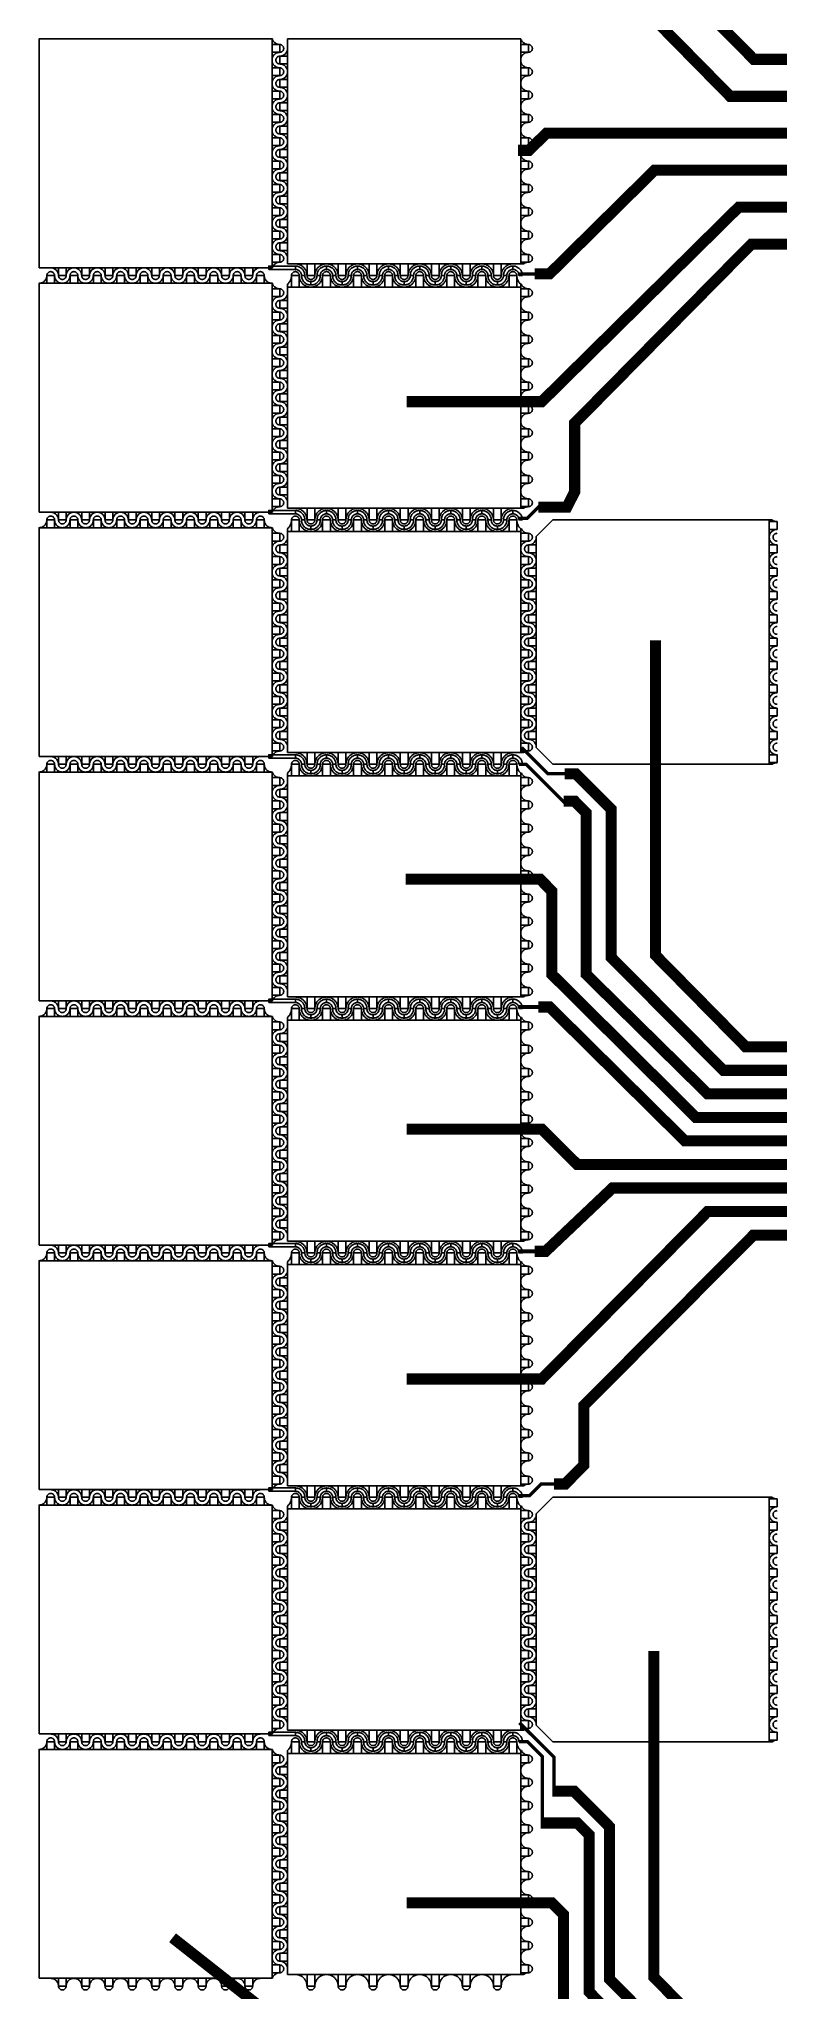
# Model space of a CAD drawing. Extents: x 190.8 to 267.1, y 124 to 174.8.
# Drawn here: x 229.02 to 235.67, y 132.85 to 150.41 of the extents above; entities that cross this region are included whole.
import ezdxf

# ---------------------------------------------------------------- set-up
doc = ezdxf.new("R2010")
doc.units = 0
doc.header["$MEASUREMENT"] = 0

msp = doc.modelspace()

# ---------------------------------------------------------------- linework, layer by layer
for p, q in [((229.025, 148.351), (231.128, 148.351)), ((231.265, 148.386), (233.391, 148.386)), ((231.265, 148.202), (231.265, 146.186)), ((229.025, 146.151), (231.128, 146.151)), ((231.265, 146.186), (233.391, 146.186)), ((231.265, 146.002), (231.265, 143.986)), ((229.025, 143.951), (231.128, 143.951)), ((231.265, 143.986), (233.391, 143.986)), ((231.265, 143.802), (231.265, 141.786)), ((229.025, 141.751), (231.128, 141.751)), ((231.265, 141.786), (233.391, 141.786)), ((231.265, 141.602), (231.265, 139.586)), ((229.025, 139.551), (231.128, 139.551)), ((231.265, 139.586), (233.391, 139.586)), ((231.265, 139.402), (231.265, 137.386)), ((231.265, 137.386), (233.391, 137.386)), ((229.025, 137.351), (231.128, 137.351)), ((231.265, 137.202), (231.265, 135.186)), ((229.025, 135.151), (231.128, 135.151)), ((231.265, 135.186), (233.391, 135.186)), ((231.265, 135.002), (231.265, 132.986)), ((231.265, 132.986), (233.391, 132.986)), ((229.025, 132.951), (231.128, 132.951))]:
    msp.add_line(p, q)
for points, const_width in [([(233.681, 152.59), (233.781, 152.59), (233.851, 152.519), (233.851, 151.859), (235.465, 150.228), (253.796, 150.228), (255.887, 153.073), (258.8, 153.073), (259.435, 152.436), (259.435, 151.936)], 0.1), ([(232.33, 151.633), (233.54, 151.633), (235.252, 149.895), (254.203, 149.895), (256.26, 151.936), (256.895, 151.936)], 0.1), ([(233.34, 149.408), (233.44, 149.408), (233.518, 149.485), (233.596, 149.562), (256.895, 149.562)], 0.1), ([(233.49, 148.296), (233.625, 148.296), (234.571, 149.229), (254.937, 149.229), (255.762, 148.128), (258.8, 148.128), (259.435, 148.544), (259.435, 149.396)], 0.1), ([(232.337, 147.146), (233.555, 147.146), (235.329, 148.896), (254.203, 148.896), (255.464, 146.856), (256.895, 146.856)], 0.1), ([(233.525, 146.196), (233.781, 146.196), (233.851, 146.332), (233.851, 146.952), (235.443, 148.563), (253.796, 148.563), (255.464, 145.688), (258.8, 145.688), (259.435, 146.356), (259.435, 146.856)], 0.1), ([(233.506, 148.296), (233.35, 148.296)], 0.03), ([(233.535, 146.206), (233.425, 146.096), (233.35, 146.096)], 0.03), ([(234.58, 144.996), (234.58, 142.161), (235.392, 141.337), (254.214, 141.337), (255.509, 143.148), (258.8, 143.148), (259.435, 144.152), (259.435, 144.516)], 0.1), ([(233.761, 143.795), (233.861, 143.795), (234.181, 143.475), (234.181, 142.142), (235.191, 141.125), (254.584, 141.125), (255.731, 142.913), (261.34, 142.913), (261.975, 143.589), (261.975, 144.516)], 0.1), ([(233.777, 143.796), (233.61, 143.796), (233.374, 144.031)], 0.03), ([(233.762, 143.533), (233.415, 143.881), (233.35, 143.881)], 0.03), ([(233.751, 143.549), (233.851, 143.549), (233.956, 143.443), (233.956, 141.989), (235.05, 140.913), (256.26, 140.913), (256.895, 141.545), (256.895, 141.976)], 0.1), ([(232.33, 142.846), (233.54, 142.846), (233.646, 142.739), (233.646, 141.989), (234.944, 140.701), (254.948, 140.701), (255.942, 140.608), (258.737, 140.608), (259.435, 141.341), (259.435, 141.986)], 0.1), ([(233.525, 141.696), (233.625, 141.696), (234.845, 140.49), (254.948, 140.49), (255.942, 140.373), (261.215, 140.373), (261.975, 141.122), (261.975, 141.976)], 0.1), ([(233.543, 141.696), (233.347, 141.696)], 0.035), ([(232.337, 140.596), (233.555, 140.596), (233.875, 140.278), (254.948, 140.278), (255.799, 139.436), (256.895, 139.436)], 0.1), ([(233.49, 139.496), (233.59, 139.496), (234.192, 140.066), (254.584, 140.066), (255.776, 138.068), (258.771, 138.068), (259.449, 138.941), (259.449, 139.436)], 0.1), ([(232.337, 138.346), (233.555, 138.346), (235.049, 139.854), (254.214, 139.854), (255.426, 137.833), (261.34, 137.833), (261.975, 138.426), (261.975, 139.436)], 0.1), ([(233.666, 137.401), (233.766, 137.401), (233.933, 137.569), (233.933, 138.106), (235.462, 139.642), (253.796, 139.642), (255.275, 136.896), (256.895, 136.896)], 0.1), ([(233.507, 139.496), (233.347, 139.496)], 0.035), ([(233.681, 137.401), (233.55, 137.401), (233.445, 137.296), (233.35, 137.296)], 0.03), ([(234.565, 135.896), (234.565, 132.961), (235.377, 132.137), (254.295, 132.137), (255.548, 134.156), (256.895, 134.156)], 0.1), ([(233.665, 134.621), (233.665, 134.941), (233.354, 135.251)], 0.03), ([(233.561, 134.334), (233.561, 134.946), (233.426, 135.081), (233.35, 135.081)], 0.03), ([(233.65, 134.635), (233.846, 134.635), (234.166, 134.315), (234.166, 132.942), (235.176, 131.925), (254.515, 131.925), (255.256, 132.988), (258.8, 132.988), (259.435, 133.586), (259.435, 134.156)], 0.1), ([(233.545, 134.349), (233.876, 134.349), (233.981, 134.243), (233.981, 132.829), (235.075, 131.713), (254.907, 131.713), (255.689, 132.747), (261.276, 132.747), (261.975, 133.18), (261.975, 134.156)], 0.1), ([(232.337, 133.63), (233.645, 133.63), (233.751, 133.524), (233.751, 132.734), (234.969, 131.486), (256.902, 131.486)], 0.1), ([(230.228, 133.316), (232.87, 131.236), (254.925, 131.236), (255.771, 130.341), (258.922, 130.341), (259.446, 130.965), (259.446, 131.6)], 0.1)]:
    msp.add_lwpolyline(points, dxfattribs=dict(const_width=const_width))
for points in [[(231.128, 150.411), (229.025, 150.411), (229.025, 148.351)], [(231.125, 148.351), (231.125, 150.411)], [(231.125, 150.291), (231.195, 150.291), (231.195, 150.361), (231.125, 150.361)], [(231.128, 150.411), (231.128, 150.408), (231.13, 150.402), (231.136, 150.392), (231.139, 150.388), (231.143, 150.383), (231.147, 150.379), (231.152, 150.375), (231.156, 150.372), (231.166, 150.366), (231.172, 150.364), (231.177, 150.363), (231.183, 150.362), (231.189, 150.361), (231.195, 150.361)], [(231.195, 150.361), (231.199, 150.36), (231.203, 150.36), (231.207, 150.359), (231.21, 150.357), (231.214, 150.355), (231.217, 150.352), (231.22, 150.35), (231.223, 150.347), (231.225, 150.343), (231.227, 150.339), (231.228, 150.336), (231.229, 150.332), (231.23, 150.328), (231.23, 150.324), (231.229, 150.32), (231.228, 150.316), (231.227, 150.312), (231.225, 150.308), (231.223, 150.305), (231.22, 150.302), (231.217, 150.299), (231.214, 150.296), (231.21, 150.294), (231.207, 150.293), (231.203, 150.292), (231.199, 150.291), (231.195, 150.291)], [(233.365, 148.386), (233.365, 150.411), (231.265, 150.411), (231.265, 148.386)], [(233.365, 150.402), (233.371, 150.402), (233.376, 150.392), (233.379, 150.388), (233.383, 150.383), (233.387, 150.379), (233.392, 150.375), (233.396, 150.372), (233.406, 150.366), (233.412, 150.364), (233.417, 150.363), (233.423, 150.362), (233.429, 150.361), (233.435, 150.361)], [(233.365, 150.291), (233.435, 150.291), (233.435, 150.361), (233.365, 150.361)], [(233.435, 150.361), (233.439, 150.36), (233.443, 150.36), (233.447, 150.359), (233.45, 150.357), (233.454, 150.355), (233.457, 150.352), (233.46, 150.35), (233.463, 150.347), (233.465, 150.343), (233.467, 150.339), (233.468, 150.336), (233.469, 150.332), (233.47, 150.328), (233.47, 150.324), (233.469, 150.32), (233.468, 150.316), (233.467, 150.312), (233.465, 150.308), (233.463, 150.305), (233.46, 150.302), (233.457, 150.299), (233.454, 150.296), (233.45, 150.294), (233.447, 150.293), (233.443, 150.292), (233.439, 150.291), (233.435, 150.291)], [(231.195, 150.291), (231.189, 150.29), (231.183, 150.29), (231.177, 150.289), (231.172, 150.287), (231.166, 150.285), (231.156, 150.279), (231.152, 150.276), (231.147, 150.272), (231.143, 150.268), (231.139, 150.264), (231.136, 150.259), (231.13, 150.249), (231.128, 150.243), (231.127, 150.238), (231.126, 150.232), (231.125, 150.226), (231.125, 150.221)], [(231.195, 150.151), (231.189, 150.151), (231.183, 150.152), (231.177, 150.153), (231.172, 150.154), (231.166, 150.156), (231.156, 150.162), (231.152, 150.165), (231.147, 150.169), (231.143, 150.173), (231.139, 150.178), (231.136, 150.182), (231.13, 150.192), (231.128, 150.198), (231.127, 150.203), (231.126, 150.209), (231.125, 150.215), (231.125, 150.221)], [(231.195, 150.256), (231.191, 150.255), (231.187, 150.255), (231.183, 150.254), (231.179, 150.252), (231.175, 150.25), (231.172, 150.247), (231.169, 150.245), (231.167, 150.242), (231.164, 150.238), (231.162, 150.234), (231.161, 150.231), (231.16, 150.227), (231.16, 150.223), (231.16, 150.219), (231.16, 150.215), (231.161, 150.211), (231.162, 150.207), (231.164, 150.203), (231.167, 150.2), (231.169, 150.197), (231.172, 150.194), (231.175, 150.191), (231.179, 150.189), (231.183, 150.188), (231.187, 150.187), (231.191, 150.186), (231.195, 150.186)], [(231.265, 150.326), (231.264, 150.32), (231.264, 150.314), (231.263, 150.308), (231.261, 150.303), (231.259, 150.297), (231.253, 150.287), (231.25, 150.283), (231.246, 150.278), (231.242, 150.274), (231.238, 150.27), (231.233, 150.267), (231.223, 150.261), (231.217, 150.259), (231.212, 150.258), (231.206, 150.257), (231.2, 150.256), (231.195, 150.256)], [(231.265, 150.256), (231.195, 150.256), (231.195, 150.186), (231.265, 150.186)], [(231.195, 150.186), (231.2, 150.185), (231.206, 150.185), (231.212, 150.184), (231.217, 150.182), (231.223, 150.18), (231.233, 150.174), (231.238, 150.171), (231.242, 150.167), (231.246, 150.163), (231.25, 150.159), (231.253, 150.154), (231.259, 150.144), (231.261, 150.138), (231.263, 150.133), (231.264, 150.127), (231.264, 150.121), (231.265, 150.116)], [(233.435, 150.291), (233.429, 150.29), (233.423, 150.29), (233.417, 150.289), (233.412, 150.287), (233.406, 150.285), (233.396, 150.279), (233.392, 150.276), (233.387, 150.272), (233.383, 150.268), (233.379, 150.264), (233.376, 150.259), (233.37, 150.249), (233.368, 150.243), (233.367, 150.238), (233.366, 150.232), (233.365, 150.226), (233.365, 150.221)], [(233.435, 150.151), (233.429, 150.151), (233.423, 150.152), (233.417, 150.153), (233.412, 150.154), (233.406, 150.156), (233.396, 150.162), (233.392, 150.165), (233.387, 150.169), (233.383, 150.173), (233.379, 150.178), (233.376, 150.182), (233.37, 150.192), (233.368, 150.198), (233.367, 150.203), (233.366, 150.209), (233.365, 150.215), (233.365, 150.221)], [(231.125, 150.081), (231.195, 150.081), (231.195, 150.151), (231.125, 150.151)], [(231.125, 150.011), (231.125, 150.016), (231.126, 150.022), (231.127, 150.028), (231.128, 150.033), (231.13, 150.039), (231.136, 150.049), (231.139, 150.054), (231.143, 150.058), (231.147, 150.062), (231.152, 150.066), (231.156, 150.069), (231.166, 150.075), (231.172, 150.077), (231.177, 150.079), (231.183, 150.08), (231.189, 150.08), (231.195, 150.081)], [(231.195, 149.941), (231.189, 149.941), (231.183, 149.942), (231.177, 149.943), (231.172, 149.944), (231.166, 149.946), (231.156, 149.952), (231.152, 149.955), (231.147, 149.959), (231.143, 149.963), (231.139, 149.968), (231.136, 149.972), (231.13, 149.982), (231.128, 149.988), (231.127, 149.993), (231.126, 149.999), (231.125, 150.005), (231.125, 150.011)], [(231.195, 150.046), (231.191, 150.045), (231.187, 150.045), (231.183, 150.044), (231.179, 150.042), (231.175, 150.04), (231.172, 150.037), (231.169, 150.035), (231.167, 150.032), (231.164, 150.028), (231.162, 150.024), (231.161, 150.021), (231.16, 150.017), (231.16, 150.013), (231.16, 150.009), (231.16, 150.005), (231.161, 150.001), (231.162, 149.997), (231.164, 149.993), (231.167, 149.99), (231.169, 149.987), (231.172, 149.984), (231.175, 149.981), (231.179, 149.979), (231.183, 149.978), (231.187, 149.977), (231.191, 149.976), (231.195, 149.976)], [(231.195, 150.081), (231.199, 150.081), (231.203, 150.082), (231.207, 150.083), (231.21, 150.084), (231.214, 150.086), (231.217, 150.089), (231.22, 150.092), (231.223, 150.095), (231.225, 150.098), (231.227, 150.102), (231.228, 150.106), (231.229, 150.11), (231.23, 150.114), (231.23, 150.118), (231.229, 150.122), (231.228, 150.126), (231.227, 150.13), (231.225, 150.133), (231.223, 150.137), (231.22, 150.14), (231.217, 150.142), (231.214, 150.145), (231.21, 150.147), (231.207, 150.149), (231.203, 150.15), (231.199, 150.15), (231.195, 150.151)], [(231.265, 150.116), (231.264, 150.11), (231.264, 150.104), (231.263, 150.098), (231.261, 150.093), (231.259, 150.087), (231.253, 150.077), (231.25, 150.073), (231.246, 150.068), (231.242, 150.064), (231.238, 150.06), (231.233, 150.057), (231.223, 150.051), (231.217, 150.049), (231.212, 150.048), (231.206, 150.047), (231.2, 150.046), (231.195, 150.046)], [(231.265, 150.046), (231.195, 150.046), (231.195, 149.976), (231.265, 149.976)], [(233.365, 150.081), (233.435, 150.081), (233.435, 150.151), (233.365, 150.151)], [(233.365, 150.011), (233.365, 150.016), (233.366, 150.022), (233.367, 150.028), (233.368, 150.033), (233.37, 150.039), (233.376, 150.049), (233.379, 150.054), (233.383, 150.058), (233.387, 150.062), (233.392, 150.066), (233.396, 150.069), (233.406, 150.075), (233.412, 150.077), (233.417, 150.079), (233.423, 150.08), (233.429, 150.08), (233.435, 150.081)], [(233.435, 149.941), (233.429, 149.941), (233.423, 149.942), (233.417, 149.943), (233.412, 149.944), (233.406, 149.946), (233.396, 149.952), (233.392, 149.955), (233.387, 149.959), (233.383, 149.963), (233.379, 149.968), (233.376, 149.972), (233.37, 149.982), (233.368, 149.988), (233.367, 149.993), (233.366, 149.999), (233.365, 150.005), (233.365, 150.011)], [(233.435, 150.081), (233.439, 150.081), (233.443, 150.082), (233.447, 150.083), (233.45, 150.084), (233.454, 150.086), (233.457, 150.089), (233.46, 150.092), (233.463, 150.095), (233.465, 150.098), (233.467, 150.102), (233.468, 150.106), (233.469, 150.11), (233.47, 150.114), (233.47, 150.118), (233.469, 150.122), (233.468, 150.126), (233.467, 150.13), (233.465, 150.133), (233.463, 150.137), (233.46, 150.14), (233.457, 150.142), (233.454, 150.145), (233.45, 150.147), (233.447, 150.149), (233.443, 150.15), (233.439, 150.15), (233.435, 150.151)], [(231.125, 149.871), (231.195, 149.871), (231.195, 149.941), (231.125, 149.941)], [(231.125, 149.801), (231.125, 149.806), (231.126, 149.812), (231.127, 149.818), (231.128, 149.823), (231.13, 149.829), (231.136, 149.839), (231.139, 149.844), (231.143, 149.848), (231.147, 149.852), (231.152, 149.856), (231.156, 149.859), (231.166, 149.865), (231.172, 149.867), (231.177, 149.869), (231.183, 149.87), (231.189, 149.87), (231.195, 149.871)], [(231.195, 149.836), (231.191, 149.835), (231.187, 149.835), (231.183, 149.834), (231.179, 149.832), (231.175, 149.83), (231.172, 149.827), (231.169, 149.825), (231.167, 149.822), (231.164, 149.818), (231.162, 149.814), (231.161, 149.811), (231.16, 149.807), (231.16, 149.803), (231.16, 149.799), (231.16, 149.795), (231.161, 149.791), (231.162, 149.787), (231.164, 149.783), (231.167, 149.78), (231.169, 149.777), (231.172, 149.774), (231.175, 149.771), (231.179, 149.769), (231.183, 149.768), (231.187, 149.767), (231.191, 149.766), (231.195, 149.766)], [(231.195, 149.976), (231.2, 149.975), (231.206, 149.975), (231.212, 149.974), (231.217, 149.972), (231.223, 149.97), (231.233, 149.964), (231.238, 149.961), (231.242, 149.957), (231.246, 149.953), (231.25, 149.949), (231.253, 149.944), (231.259, 149.934), (231.261, 149.928), (231.263, 149.923), (231.264, 149.917), (231.264, 149.911), (231.265, 149.906)], [(231.195, 149.871), (231.199, 149.871), (231.203, 149.872), (231.207, 149.873), (231.21, 149.874), (231.214, 149.876), (231.217, 149.879), (231.22, 149.882), (231.223, 149.885), (231.225, 149.888), (231.227, 149.892), (231.228, 149.896), (231.229, 149.9), (231.23, 149.904), (231.23, 149.908), (231.229, 149.912), (231.228, 149.916), (231.227, 149.92), (231.225, 149.923), (231.223, 149.927), (231.22, 149.93), (231.217, 149.932), (231.214, 149.935), (231.21, 149.937), (231.207, 149.939), (231.203, 149.94), (231.199, 149.94), (231.195, 149.941)], [(231.265, 149.906), (231.264, 149.9), (231.264, 149.894), (231.263, 149.888), (231.261, 149.883), (231.259, 149.877), (231.253, 149.867), (231.25, 149.863), (231.246, 149.858), (231.242, 149.854), (231.238, 149.85), (231.233, 149.847), (231.223, 149.841), (231.217, 149.839), (231.212, 149.838), (231.206, 149.837), (231.2, 149.836), (231.195, 149.836)], [(231.265, 149.836), (231.195, 149.836), (231.195, 149.766), (231.265, 149.766)], [(233.365, 149.871), (233.435, 149.871), (233.435, 149.941), (233.365, 149.941)], [(233.365, 149.801), (233.365, 149.806), (233.366, 149.812), (233.367, 149.818), (233.368, 149.823), (233.37, 149.829), (233.376, 149.839), (233.379, 149.844), (233.383, 149.848), (233.387, 149.852), (233.392, 149.856), (233.396, 149.859), (233.406, 149.865), (233.412, 149.867), (233.417, 149.869), (233.423, 149.87), (233.429, 149.87), (233.435, 149.871)], [(233.435, 149.871), (233.439, 149.871), (233.443, 149.872), (233.447, 149.873), (233.45, 149.874), (233.454, 149.876), (233.457, 149.879), (233.46, 149.882), (233.463, 149.885), (233.465, 149.888), (233.467, 149.892), (233.468, 149.896), (233.469, 149.9), (233.47, 149.904), (233.47, 149.908), (233.469, 149.912), (233.468, 149.916), (233.467, 149.92), (233.465, 149.923), (233.463, 149.927), (233.46, 149.93), (233.457, 149.932), (233.454, 149.935), (233.45, 149.937), (233.447, 149.939), (233.443, 149.94), (233.439, 149.94), (233.435, 149.941)], [(231.195, 149.731), (231.189, 149.731), (231.183, 149.732), (231.177, 149.733), (231.172, 149.734), (231.166, 149.736), (231.156, 149.742), (231.152, 149.745), (231.147, 149.749), (231.143, 149.753), (231.139, 149.758), (231.136, 149.762), (231.13, 149.772), (231.128, 149.778), (231.127, 149.783), (231.126, 149.789), (231.125, 149.795), (231.125, 149.801)], [(231.125, 149.661), (231.195, 149.661), (231.195, 149.731), (231.125, 149.731)], [(231.125, 149.591), (231.125, 149.596), (231.126, 149.602), (231.127, 149.608), (231.128, 149.613), (231.13, 149.619), (231.136, 149.629), (231.139, 149.634), (231.143, 149.638), (231.147, 149.642), (231.152, 149.646), (231.156, 149.649), (231.166, 149.655), (231.172, 149.657), (231.177, 149.659), (231.183, 149.66), (231.189, 149.66), (231.195, 149.661)], [(231.195, 149.766), (231.2, 149.765), (231.206, 149.765), (231.212, 149.764), (231.217, 149.762), (231.223, 149.76), (231.233, 149.754), (231.238, 149.751), (231.242, 149.747), (231.246, 149.743), (231.25, 149.739), (231.253, 149.734), (231.259, 149.724), (231.261, 149.718), (231.263, 149.713), (231.264, 149.707), (231.264, 149.701), (231.265, 149.696)], [(231.195, 149.661), (231.199, 149.661), (231.203, 149.662), (231.207, 149.663), (231.21, 149.664), (231.214, 149.666), (231.217, 149.669), (231.22, 149.672), (231.223, 149.675), (231.225, 149.678), (231.227, 149.682), (231.228, 149.686), (231.229, 149.69), (231.23, 149.694), (231.23, 149.698), (231.229, 149.702), (231.228, 149.706), (231.227, 149.71), (231.225, 149.713), (231.223, 149.717), (231.22, 149.72), (231.217, 149.722), (231.214, 149.725), (231.21, 149.727), (231.207, 149.729), (231.203, 149.73), (231.199, 149.73), (231.195, 149.731)], [(231.265, 149.696), (231.264, 149.69), (231.264, 149.684), (231.263, 149.678), (231.261, 149.673), (231.259, 149.667), (231.253, 149.657), (231.25, 149.653), (231.246, 149.648), (231.242, 149.644), (231.238, 149.64), (231.233, 149.637), (231.223, 149.631), (231.217, 149.629), (231.212, 149.628), (231.206, 149.627), (231.2, 149.626), (231.195, 149.626)], [(233.435, 149.731), (233.429, 149.731), (233.423, 149.732), (233.417, 149.733), (233.412, 149.734), (233.406, 149.736), (233.396, 149.742), (233.392, 149.745), (233.387, 149.749), (233.383, 149.753), (233.379, 149.758), (233.376, 149.762), (233.37, 149.772), (233.368, 149.778), (233.367, 149.783), (233.366, 149.789), (233.365, 149.795), (233.365, 149.801)], [(233.365, 149.661), (233.435, 149.661), (233.435, 149.731), (233.365, 149.731)], [(233.365, 149.591), (233.365, 149.596), (233.366, 149.602), (233.367, 149.608), (233.368, 149.613), (233.37, 149.619), (233.376, 149.629), (233.379, 149.634), (233.383, 149.638), (233.387, 149.642), (233.392, 149.646), (233.396, 149.649), (233.406, 149.655), (233.412, 149.657), (233.417, 149.659), (233.423, 149.66), (233.429, 149.66), (233.435, 149.661)], [(233.435, 149.661), (233.439, 149.661), (233.443, 149.662), (233.447, 149.663), (233.45, 149.664), (233.454, 149.666), (233.457, 149.669), (233.46, 149.672), (233.463, 149.675), (233.465, 149.678), (233.467, 149.682), (233.468, 149.686), (233.469, 149.69), (233.47, 149.694), (233.47, 149.698), (233.469, 149.702), (233.468, 149.706), (233.467, 149.71), (233.465, 149.713), (233.463, 149.717), (233.46, 149.72), (233.457, 149.722), (233.454, 149.725), (233.45, 149.727), (233.447, 149.729), (233.443, 149.73), (233.439, 149.73), (233.435, 149.731)], [(231.195, 149.521), (231.189, 149.521), (231.183, 149.522), (231.177, 149.523), (231.172, 149.524), (231.166, 149.526), (231.156, 149.532), (231.152, 149.535), (231.147, 149.539), (231.143, 149.543), (231.139, 149.548), (231.136, 149.552), (231.13, 149.562), (231.128, 149.568), (231.127, 149.573), (231.126, 149.579), (231.125, 149.585), (231.125, 149.591)], [(231.125, 149.451), (231.195, 149.451), (231.195, 149.521), (231.125, 149.521)], [(231.195, 149.626), (231.191, 149.625), (231.187, 149.625), (231.183, 149.624), (231.179, 149.622), (231.175, 149.62), (231.172, 149.617), (231.169, 149.615), (231.167, 149.612), (231.164, 149.608), (231.162, 149.604), (231.161, 149.601), (231.16, 149.597), (231.16, 149.593), (231.16, 149.589), (231.16, 149.585), (231.161, 149.581), (231.162, 149.577), (231.164, 149.573), (231.167, 149.57), (231.169, 149.567), (231.172, 149.564), (231.175, 149.561), (231.179, 149.559), (231.183, 149.558), (231.187, 149.557), (231.191, 149.556), (231.195, 149.556)], [(231.265, 149.626), (231.195, 149.626), (231.195, 149.556), (231.265, 149.556)], [(231.195, 149.556), (231.2, 149.555), (231.206, 149.555), (231.212, 149.554), (231.217, 149.552), (231.223, 149.55), (231.233, 149.544), (231.238, 149.541), (231.242, 149.537), (231.246, 149.533), (231.25, 149.529), (231.253, 149.524), (231.259, 149.514), (231.261, 149.508), (231.263, 149.503), (231.264, 149.497), (231.264, 149.491), (231.265, 149.486)], [(231.195, 149.451), (231.199, 149.451), (231.203, 149.452), (231.207, 149.453), (231.21, 149.454), (231.214, 149.456), (231.217, 149.459), (231.22, 149.462), (231.223, 149.465), (231.225, 149.468), (231.227, 149.472), (231.228, 149.476), (231.229, 149.48), (231.23, 149.484), (231.23, 149.488), (231.229, 149.492), (231.228, 149.496), (231.227, 149.5), (231.225, 149.503), (231.223, 149.507), (231.22, 149.51), (231.217, 149.512), (231.214, 149.515), (231.21, 149.517), (231.207, 149.519), (231.203, 149.52), (231.199, 149.52), (231.195, 149.521)], [(231.265, 149.486), (231.264, 149.48), (231.264, 149.474), (231.263, 149.468), (231.261, 149.463), (231.259, 149.457), (231.253, 149.447), (231.25, 149.443), (231.246, 149.438), (231.242, 149.434), (231.238, 149.43), (231.233, 149.427), (231.223, 149.421), (231.217, 149.419), (231.212, 149.418), (231.206, 149.417), (231.2, 149.416), (231.195, 149.416)], [(233.435, 149.521), (233.429, 149.521), (233.423, 149.522), (233.417, 149.523), (233.412, 149.524), (233.406, 149.526), (233.396, 149.532), (233.392, 149.535), (233.387, 149.539), (233.383, 149.543), (233.379, 149.548), (233.376, 149.552), (233.37, 149.562), (233.368, 149.568), (233.367, 149.573), (233.366, 149.579), (233.365, 149.585), (233.365, 149.591)], [(233.365, 149.451), (233.435, 149.451), (233.435, 149.521), (233.365, 149.521)], [(233.435, 149.451), (233.439, 149.451), (233.443, 149.452), (233.447, 149.453), (233.45, 149.454), (233.454, 149.456), (233.457, 149.459), (233.46, 149.462), (233.463, 149.465), (233.465, 149.468), (233.467, 149.472), (233.468, 149.476), (233.469, 149.48), (233.47, 149.484), (233.47, 149.488), (233.469, 149.492), (233.468, 149.496), (233.467, 149.5), (233.465, 149.503), (233.463, 149.507), (233.46, 149.51), (233.457, 149.512), (233.454, 149.515), (233.45, 149.517), (233.447, 149.519), (233.443, 149.52), (233.439, 149.52), (233.435, 149.521)], [(231.125, 149.381), (231.125, 149.386), (231.126, 149.392), (231.127, 149.398), (231.128, 149.403), (231.13, 149.409), (231.136, 149.419), (231.139, 149.424), (231.143, 149.428), (231.147, 149.432), (231.152, 149.436), (231.156, 149.439), (231.166, 149.445), (231.172, 149.447), (231.177, 149.449), (231.183, 149.45), (231.189, 149.45), (231.195, 149.451)], [(231.195, 149.311), (231.189, 149.311), (231.183, 149.312), (231.177, 149.313), (231.172, 149.314), (231.166, 149.316), (231.156, 149.322), (231.152, 149.325), (231.147, 149.329), (231.143, 149.333), (231.139, 149.338), (231.136, 149.342), (231.13, 149.352), (231.128, 149.358), (231.127, 149.363), (231.126, 149.369), (231.125, 149.375), (231.125, 149.381)], [(231.125, 149.241), (231.195, 149.241), (231.195, 149.311), (231.125, 149.311)], [(231.195, 149.416), (231.191, 149.415), (231.187, 149.415), (231.183, 149.414), (231.179, 149.412), (231.175, 149.41), (231.172, 149.407), (231.169, 149.405), (231.167, 149.402), (231.164, 149.398), (231.162, 149.394), (231.161, 149.391), (231.16, 149.387), (231.16, 149.383), (231.16, 149.379), (231.16, 149.375), (231.161, 149.371), (231.162, 149.367), (231.164, 149.363), (231.167, 149.36), (231.169, 149.357), (231.172, 149.354), (231.175, 149.351), (231.179, 149.349), (231.183, 149.348), (231.187, 149.347), (231.191, 149.346), (231.195, 149.346)], [(231.265, 149.416), (231.195, 149.416), (231.195, 149.346), (231.265, 149.346)], [(231.195, 149.346), (231.2, 149.345), (231.206, 149.345), (231.212, 149.344), (231.217, 149.342), (231.223, 149.34), (231.233, 149.334), (231.238, 149.331), (231.242, 149.327), (231.246, 149.323), (231.25, 149.319), (231.253, 149.314), (231.259, 149.304), (231.261, 149.298), (231.263, 149.293), (231.264, 149.287), (231.264, 149.281), (231.265, 149.276)], [(231.195, 149.241), (231.199, 149.241), (231.203, 149.242), (231.207, 149.243), (231.21, 149.244), (231.214, 149.246), (231.217, 149.249), (231.22, 149.252), (231.223, 149.255), (231.225, 149.258), (231.227, 149.262), (231.228, 149.266), (231.229, 149.27), (231.23, 149.274), (231.23, 149.278), (231.229, 149.282), (231.228, 149.286), (231.227, 149.29), (231.225, 149.293), (231.223, 149.297), (231.22, 149.3), (231.217, 149.302), (231.214, 149.305), (231.21, 149.307), (231.207, 149.309), (231.203, 149.31), (231.199, 149.31), (231.195, 149.311)], [(233.365, 149.381), (233.365, 149.386), (233.366, 149.392), (233.367, 149.398), (233.368, 149.403), (233.37, 149.409), (233.376, 149.419), (233.379, 149.424), (233.383, 149.428), (233.387, 149.432), (233.392, 149.436), (233.396, 149.439), (233.406, 149.445), (233.412, 149.447), (233.417, 149.449), (233.423, 149.45), (233.429, 149.45), (233.435, 149.451)], [(233.435, 149.311), (233.429, 149.311), (233.423, 149.312), (233.417, 149.313), (233.412, 149.314), (233.406, 149.316), (233.396, 149.322), (233.392, 149.325), (233.387, 149.329), (233.383, 149.333), (233.379, 149.338), (233.376, 149.342), (233.37, 149.352), (233.368, 149.358), (233.367, 149.363), (233.366, 149.369), (233.365, 149.375), (233.365, 149.381)], [(233.365, 149.241), (233.435, 149.241), (233.435, 149.311), (233.365, 149.311)], [(233.435, 149.241), (233.439, 149.241), (233.443, 149.242), (233.447, 149.243), (233.45, 149.244), (233.454, 149.246), (233.457, 149.249), (233.46, 149.252), (233.463, 149.255), (233.465, 149.258), (233.467, 149.262), (233.468, 149.266), (233.469, 149.27), (233.47, 149.274), (233.47, 149.278), (233.469, 149.282), (233.468, 149.286), (233.467, 149.29), (233.465, 149.293), (233.463, 149.297), (233.46, 149.3), (233.457, 149.302), (233.454, 149.305), (233.45, 149.307), (233.447, 149.309), (233.443, 149.31), (233.439, 149.31), (233.435, 149.311)], [(231.125, 149.171), (231.125, 149.176), (231.126, 149.182), (231.127, 149.188), (231.128, 149.193), (231.13, 149.199), (231.136, 149.209), (231.139, 149.214), (231.143, 149.218), (231.147, 149.222), (231.152, 149.226), (231.156, 149.229), (231.166, 149.235), (231.172, 149.237), (231.177, 149.239), (231.183, 149.24), (231.189, 149.24), (231.195, 149.241)], [(231.195, 149.101), (231.189, 149.101), (231.183, 149.102), (231.177, 149.103), (231.172, 149.104), (231.166, 149.106), (231.156, 149.112), (231.152, 149.115), (231.147, 149.119), (231.143, 149.123), (231.139, 149.128), (231.136, 149.132), (231.13, 149.142), (231.128, 149.148), (231.127, 149.153), (231.126, 149.159), (231.125, 149.165), (231.125, 149.171)], [(231.195, 149.206), (231.191, 149.205), (231.187, 149.205), (231.183, 149.204), (231.179, 149.202), (231.175, 149.2), (231.172, 149.197), (231.169, 149.195), (231.167, 149.192), (231.164, 149.188), (231.162, 149.184), (231.161, 149.181), (231.16, 149.177), (231.16, 149.173), (231.16, 149.169), (231.16, 149.165), (231.161, 149.161), (231.162, 149.157), (231.164, 149.153), (231.167, 149.15), (231.169, 149.147), (231.172, 149.144), (231.175, 149.141), (231.179, 149.139), (231.183, 149.138), (231.187, 149.137), (231.191, 149.136), (231.195, 149.136)], [(231.265, 149.276), (231.264, 149.27), (231.264, 149.264), (231.263, 149.258), (231.261, 149.253), (231.259, 149.247), (231.253, 149.237), (231.25, 149.233), (231.246, 149.228), (231.242, 149.224), (231.238, 149.22), (231.233, 149.217), (231.223, 149.211), (231.217, 149.209), (231.212, 149.208), (231.206, 149.207), (231.2, 149.206), (231.195, 149.206)], [(231.265, 149.206), (231.195, 149.206), (231.195, 149.136), (231.265, 149.136)], [(231.195, 149.136), (231.2, 149.135), (231.206, 149.135), (231.212, 149.134), (231.217, 149.132), (231.223, 149.13), (231.233, 149.124), (231.238, 149.121), (231.242, 149.117), (231.246, 149.113), (231.25, 149.109), (231.253, 149.104), (231.259, 149.094), (231.261, 149.088), (231.263, 149.083), (231.264, 149.077), (231.264, 149.071), (231.265, 149.066)], [(233.365, 149.171), (233.365, 149.176), (233.366, 149.182), (233.367, 149.188), (233.368, 149.193), (233.37, 149.199), (233.376, 149.209), (233.379, 149.214), (233.383, 149.218), (233.387, 149.222), (233.392, 149.226), (233.396, 149.229), (233.406, 149.235), (233.412, 149.237), (233.417, 149.239), (233.423, 149.24), (233.429, 149.24), (233.435, 149.241)], [(233.435, 149.101), (233.429, 149.101), (233.423, 149.102), (233.417, 149.103), (233.412, 149.104), (233.406, 149.106), (233.396, 149.112), (233.392, 149.115), (233.387, 149.119), (233.383, 149.123), (233.379, 149.128), (233.376, 149.132), (233.37, 149.142), (233.368, 149.148), (233.367, 149.153), (233.366, 149.159), (233.365, 149.165), (233.365, 149.171)], [(231.125, 149.031), (231.195, 149.031), (231.195, 149.101), (231.125, 149.101)], [(231.125, 148.961), (231.125, 148.966), (231.126, 148.972), (231.127, 148.978), (231.128, 148.983), (231.13, 148.989), (231.136, 148.999), (231.139, 149.004), (231.143, 149.008), (231.147, 149.012), (231.152, 149.016), (231.156, 149.019), (231.166, 149.025), (231.172, 149.027), (231.177, 149.029), (231.183, 149.03), (231.189, 149.03), (231.195, 149.031)], [(231.195, 148.891), (231.189, 148.891), (231.183, 148.892), (231.177, 148.893), (231.172, 148.894), (231.166, 148.896), (231.156, 148.902), (231.152, 148.905), (231.147, 148.909), (231.143, 148.913), (231.139, 148.918), (231.136, 148.922), (231.13, 148.932), (231.128, 148.938), (231.127, 148.943), (231.126, 148.949), (231.125, 148.955), (231.125, 148.961)], [(231.195, 148.996), (231.191, 148.995), (231.187, 148.995), (231.183, 148.994), (231.179, 148.992), (231.175, 148.99), (231.172, 148.987), (231.169, 148.985), (231.167, 148.982), (231.164, 148.978), (231.162, 148.974), (231.161, 148.971), (231.16, 148.967), (231.16, 148.963), (231.16, 148.959), (231.16, 148.955), (231.161, 148.951), (231.162, 148.947), (231.164, 148.943), (231.167, 148.94), (231.169, 148.937), (231.172, 148.934), (231.175, 148.931), (231.179, 148.929), (231.183, 148.928), (231.187, 148.927), (231.191, 148.926), (231.195, 148.926)], [(231.195, 149.031), (231.199, 149.031), (231.203, 149.032), (231.207, 149.033), (231.21, 149.034), (231.214, 149.036), (231.217, 149.039), (231.22, 149.042), (231.223, 149.045), (231.225, 149.048), (231.227, 149.052), (231.228, 149.056), (231.229, 149.06), (231.23, 149.064), (231.23, 149.068), (231.229, 149.072), (231.228, 149.076), (231.227, 149.08), (231.225, 149.083), (231.223, 149.087), (231.22, 149.09), (231.217, 149.092), (231.214, 149.095), (231.21, 149.097), (231.207, 149.099), (231.203, 149.1), (231.199, 149.1), (231.195, 149.101)], [(231.265, 149.066), (231.264, 149.06), (231.264, 149.054), (231.263, 149.048), (231.261, 149.043), (231.259, 149.037), (231.253, 149.027), (231.25, 149.023), (231.246, 149.018), (231.242, 149.014), (231.238, 149.01), (231.233, 149.007), (231.223, 149.001), (231.217, 148.999), (231.212, 148.998), (231.206, 148.997), (231.2, 148.996), (231.195, 148.996)], [(231.265, 148.996), (231.195, 148.996), (231.195, 148.926), (231.265, 148.926)], [(233.365, 149.031), (233.435, 149.031), (233.435, 149.101), (233.365, 149.101)], [(233.365, 148.961), (233.365, 148.966), (233.366, 148.972), (233.367, 148.978), (233.368, 148.983), (233.37, 148.989), (233.376, 148.999), (233.379, 149.004), (233.383, 149.008), (233.387, 149.012), (233.392, 149.016), (233.396, 149.019), (233.406, 149.025), (233.412, 149.027), (233.417, 149.029), (233.423, 149.03), (233.429, 149.03), (233.435, 149.031)], [(233.435, 148.891), (233.429, 148.891), (233.423, 148.892), (233.417, 148.893), (233.412, 148.894), (233.406, 148.896), (233.396, 148.902), (233.392, 148.905), (233.387, 148.909), (233.383, 148.913), (233.379, 148.918), (233.376, 148.922), (233.37, 148.932), (233.368, 148.938), (233.367, 148.943), (233.366, 148.949), (233.365, 148.955), (233.365, 148.961)], [(233.435, 149.031), (233.439, 149.031), (233.443, 149.032), (233.447, 149.033), (233.45, 149.034), (233.454, 149.036), (233.457, 149.039), (233.46, 149.042), (233.463, 149.045), (233.465, 149.048), (233.467, 149.052), (233.468, 149.056), (233.469, 149.06), (233.47, 149.064), (233.47, 149.068), (233.469, 149.072), (233.468, 149.076), (233.467, 149.08), (233.465, 149.083), (233.463, 149.087), (233.46, 149.09), (233.457, 149.092), (233.454, 149.095), (233.45, 149.097), (233.447, 149.099), (233.443, 149.1), (233.439, 149.1), (233.435, 149.101)], [(231.125, 148.821), (231.195, 148.821), (231.195, 148.891), (231.125, 148.891)], [(231.125, 148.751), (231.125, 148.756), (231.126, 148.762), (231.127, 148.768), (231.128, 148.773), (231.13, 148.779), (231.136, 148.789), (231.139, 148.794), (231.143, 148.798), (231.147, 148.802), (231.152, 148.806), (231.156, 148.809), (231.166, 148.815), (231.172, 148.817), (231.177, 148.819), (231.183, 148.82), (231.189, 148.82), (231.195, 148.821)], [(231.195, 148.786), (231.191, 148.785), (231.187, 148.785), (231.183, 148.784), (231.179, 148.782), (231.175, 148.78), (231.172, 148.777), (231.169, 148.775), (231.167, 148.772), (231.164, 148.768), (231.162, 148.764), (231.161, 148.761), (231.16, 148.757), (231.16, 148.753), (231.16, 148.749), (231.16, 148.745), (231.161, 148.741), (231.162, 148.737), (231.164, 148.733), (231.167, 148.73), (231.169, 148.727), (231.172, 148.724), (231.175, 148.721), (231.179, 148.719), (231.183, 148.718), (231.187, 148.717), (231.191, 148.716), (231.195, 148.716)], [(231.195, 148.926), (231.2, 148.925), (231.206, 148.925), (231.212, 148.924), (231.217, 148.922), (231.223, 148.92), (231.233, 148.914), (231.238, 148.911), (231.242, 148.907), (231.246, 148.903), (231.25, 148.899), (231.253, 148.894), (231.259, 148.884), (231.261, 148.878), (231.263, 148.873), (231.264, 148.867), (231.264, 148.861), (231.265, 148.856)], [(231.195, 148.821), (231.199, 148.821), (231.203, 148.822), (231.207, 148.823), (231.21, 148.824), (231.214, 148.826), (231.217, 148.829), (231.22, 148.832), (231.223, 148.835), (231.225, 148.838), (231.227, 148.842), (231.228, 148.846), (231.229, 148.85), (231.23, 148.854), (231.23, 148.858), (231.229, 148.862), (231.228, 148.866), (231.227, 148.87), (231.225, 148.873), (231.223, 148.877), (231.22, 148.88), (231.217, 148.882), (231.214, 148.885), (231.21, 148.887), (231.207, 148.889), (231.203, 148.89), (231.199, 148.89), (231.195, 148.891)], [(231.265, 148.856), (231.264, 148.85), (231.264, 148.844), (231.263, 148.838), (231.261, 148.833), (231.259, 148.827), (231.253, 148.817), (231.25, 148.813), (231.246, 148.808), (231.242, 148.804), (231.238, 148.8), (231.233, 148.797), (231.223, 148.791), (231.217, 148.789), (231.212, 148.788), (231.206, 148.787), (231.2, 148.786), (231.195, 148.786)], [(231.265, 148.786), (231.195, 148.786), (231.195, 148.716), (231.265, 148.716)], [(233.365, 148.821), (233.435, 148.821), (233.435, 148.891), (233.365, 148.891)], [(233.365, 148.751), (233.365, 148.756), (233.366, 148.762), (233.367, 148.768), (233.368, 148.773), (233.37, 148.779), (233.376, 148.789), (233.379, 148.794), (233.383, 148.798), (233.387, 148.802), (233.392, 148.806), (233.396, 148.809), (233.406, 148.815), (233.412, 148.817), (233.417, 148.819), (233.423, 148.82), (233.429, 148.82), (233.435, 148.821)], [(233.435, 148.821), (233.439, 148.821), (233.443, 148.822), (233.447, 148.823), (233.45, 148.824), (233.454, 148.826), (233.457, 148.829), (233.46, 148.832), (233.463, 148.835), (233.465, 148.838), (233.467, 148.842), (233.468, 148.846), (233.469, 148.85), (233.47, 148.854), (233.47, 148.858), (233.469, 148.862), (233.468, 148.866), (233.467, 148.87), (233.465, 148.873), (233.463, 148.877), (233.46, 148.88), (233.457, 148.882), (233.454, 148.885), (233.45, 148.887), (233.447, 148.889), (233.443, 148.89), (233.439, 148.89), (233.435, 148.891)], [(231.195, 148.681), (231.189, 148.681), (231.183, 148.682), (231.177, 148.683), (231.172, 148.684), (231.166, 148.686), (231.156, 148.692), (231.152, 148.695), (231.147, 148.699), (231.143, 148.703), (231.139, 148.708), (231.136, 148.712), (231.13, 148.722), (231.128, 148.728), (231.127, 148.733), (231.126, 148.739), (231.125, 148.745), (231.125, 148.751)], [(231.125, 148.611), (231.195, 148.611), (231.195, 148.681), (231.125, 148.681)], [(231.125, 148.541), (231.125, 148.546), (231.126, 148.552), (231.127, 148.558), (231.128, 148.563), (231.13, 148.569), (231.136, 148.579), (231.139, 148.584), (231.143, 148.588), (231.147, 148.592), (231.152, 148.596), (231.156, 148.599), (231.166, 148.605), (231.172, 148.607), (231.177, 148.609), (231.183, 148.61), (231.189, 148.61), (231.195, 148.611)], [(231.195, 148.716), (231.2, 148.715), (231.206, 148.715), (231.212, 148.714), (231.217, 148.712), (231.223, 148.71), (231.233, 148.704), (231.238, 148.701), (231.242, 148.697), (231.246, 148.693), (231.25, 148.689), (231.253, 148.684), (231.259, 148.674), (231.261, 148.668), (231.263, 148.663), (231.264, 148.657), (231.264, 148.651), (231.265, 148.646)], [(231.195, 148.611), (231.199, 148.611), (231.203, 148.612), (231.207, 148.613), (231.21, 148.614), (231.214, 148.616), (231.217, 148.619), (231.22, 148.622), (231.223, 148.625), (231.225, 148.628), (231.227, 148.632), (231.228, 148.636), (231.229, 148.64), (231.23, 148.644), (231.23, 148.648), (231.229, 148.652), (231.228, 148.656), (231.227, 148.66), (231.225, 148.663), (231.223, 148.667), (231.22, 148.67), (231.217, 148.672), (231.214, 148.675), (231.21, 148.677), (231.207, 148.679), (231.203, 148.68), (231.199, 148.68), (231.195, 148.681)], [(231.265, 148.646), (231.264, 148.64), (231.264, 148.634), (231.263, 148.628), (231.261, 148.623), (231.259, 148.617), (231.253, 148.607), (231.25, 148.603), (231.246, 148.598), (231.242, 148.594), (231.238, 148.59), (231.233, 148.587), (231.223, 148.581), (231.217, 148.579), (231.212, 148.578), (231.206, 148.577), (231.2, 148.576), (231.195, 148.576)], [(233.435, 148.681), (233.429, 148.681), (233.423, 148.682), (233.417, 148.683), (233.412, 148.684), (233.406, 148.686), (233.396, 148.692), (233.392, 148.695), (233.387, 148.699), (233.383, 148.703), (233.379, 148.708), (233.376, 148.712), (233.37, 148.722), (233.368, 148.728), (233.367, 148.733), (233.366, 148.739), (233.365, 148.745), (233.365, 148.751)], [(233.365, 148.611), (233.435, 148.611), (233.435, 148.681), (233.365, 148.681)], [(233.365, 148.541), (233.365, 148.546), (233.366, 148.552), (233.367, 148.558), (233.368, 148.563), (233.37, 148.569), (233.376, 148.579), (233.379, 148.584), (233.383, 148.588), (233.387, 148.592), (233.392, 148.596), (233.396, 148.599), (233.406, 148.605), (233.412, 148.607), (233.417, 148.609), (233.423, 148.61), (233.429, 148.61), (233.435, 148.611)], [(233.435, 148.611), (233.439, 148.611), (233.443, 148.612), (233.447, 148.613), (233.45, 148.614), (233.454, 148.616), (233.457, 148.619), (233.46, 148.622), (233.463, 148.625), (233.465, 148.628), (233.467, 148.632), (233.468, 148.636), (233.469, 148.64), (233.47, 148.644), (233.47, 148.648), (233.469, 148.652), (233.468, 148.656), (233.467, 148.66), (233.465, 148.663), (233.463, 148.667), (233.46, 148.67), (233.457, 148.672), (233.454, 148.675), (233.45, 148.677), (233.447, 148.679), (233.443, 148.68), (233.439, 148.68), (233.435, 148.681)], [(231.195, 148.471), (231.189, 148.471), (231.183, 148.472), (231.177, 148.473), (231.172, 148.474), (231.166, 148.476), (231.156, 148.482), (231.152, 148.485), (231.147, 148.489), (231.143, 148.493), (231.139, 148.498), (231.136, 148.502), (231.13, 148.512), (231.128, 148.518), (231.127, 148.523), (231.126, 148.529), (231.125, 148.535), (231.125, 148.541)], [(231.125, 148.401), (231.195, 148.401), (231.195, 148.471), (231.125, 148.471)], [(231.195, 148.576), (231.191, 148.575), (231.187, 148.575), (231.183, 148.574), (231.179, 148.572), (231.175, 148.57), (231.172, 148.567), (231.169, 148.565), (231.167, 148.562), (231.164, 148.558), (231.162, 148.554), (231.161, 148.551), (231.16, 148.547), (231.16, 148.543), (231.16, 148.539), (231.16, 148.535), (231.161, 148.531), (231.162, 148.527), (231.164, 148.523), (231.167, 148.52), (231.169, 148.517), (231.172, 148.514), (231.175, 148.511), (231.179, 148.509), (231.183, 148.508), (231.187, 148.507), (231.191, 148.506), (231.195, 148.506)], [(231.265, 148.576), (231.195, 148.576), (231.195, 148.506), (231.265, 148.506)], [(231.195, 148.506), (231.2, 148.505), (231.206, 148.505), (231.212, 148.504), (231.217, 148.502), (231.223, 148.5), (231.233, 148.494), (231.238, 148.491), (231.242, 148.487), (231.246, 148.483), (231.25, 148.479), (231.253, 148.474), (231.259, 148.464), (231.261, 148.458), (231.263, 148.453), (231.264, 148.447), (231.264, 148.441), (231.265, 148.436)], [(231.195, 148.401), (231.199, 148.401), (231.203, 148.402), (231.207, 148.403), (231.21, 148.404), (231.214, 148.406), (231.217, 148.409), (231.22, 148.412), (231.223, 148.415), (231.225, 148.418), (231.227, 148.422), (231.228, 148.426), (231.229, 148.43), (231.23, 148.434), (231.23, 148.438), (231.229, 148.442), (231.228, 148.446), (231.227, 148.45), (231.225, 148.453), (231.223, 148.457), (231.22, 148.46), (231.217, 148.462), (231.214, 148.465), (231.21, 148.467), (231.207, 148.469), (231.203, 148.47), (231.199, 148.47), (231.195, 148.471)], [(233.435, 148.471), (233.429, 148.471), (233.423, 148.472), (233.417, 148.473), (233.412, 148.474), (233.406, 148.476), (233.396, 148.482), (233.392, 148.485), (233.387, 148.489), (233.383, 148.493), (233.379, 148.498), (233.376, 148.502), (233.37, 148.512), (233.368, 148.518), (233.367, 148.523), (233.366, 148.529), (233.365, 148.535), (233.365, 148.541)], [(233.365, 148.401), (233.435, 148.401), (233.435, 148.471), (233.365, 148.471)], [(233.435, 148.401), (233.439, 148.401), (233.443, 148.402), (233.447, 148.403), (233.45, 148.404), (233.454, 148.406), (233.457, 148.409), (233.46, 148.412), (233.463, 148.415), (233.465, 148.418), (233.467, 148.422), (233.468, 148.426), (233.469, 148.43), (233.47, 148.434), (233.47, 148.438), (233.469, 148.442), (233.468, 148.446), (233.467, 148.45), (233.465, 148.453), (233.463, 148.457), (233.46, 148.46), (233.457, 148.462), (233.454, 148.465), (233.45, 148.467), (233.447, 148.469), (233.443, 148.47), (233.439, 148.47), (233.435, 148.471)], [(229.095, 148.281), (229.094, 148.275), (229.094, 148.269), (229.093, 148.263), (229.091, 148.258), (229.089, 148.252), (229.083, 148.242), (229.08, 148.238), (229.076, 148.233), (229.072, 148.229), (229.068, 148.225), (229.063, 148.222), (229.053, 148.216), (229.047, 148.214), (229.042, 148.213), (229.036, 148.212), (229.03, 148.211), (229.025, 148.211)], [(229.165, 148.281), (229.164, 148.285), (229.164, 148.289), (229.163, 148.293), (229.161, 148.296), (229.159, 148.3), (229.156, 148.303), (229.154, 148.306), (229.151, 148.309), (229.147, 148.311), (229.143, 148.313), (229.14, 148.314), (229.136, 148.315), (229.132, 148.316), (229.128, 148.316), (229.124, 148.315), (229.12, 148.314), (229.116, 148.313), (229.112, 148.311), (229.109, 148.309), (229.106, 148.306), (229.103, 148.303), (229.1, 148.3), (229.098, 148.296), (229.097, 148.293), (229.096, 148.289), (229.095, 148.285), (229.095, 148.281)], [(229.165, 148.211), (229.165, 148.281), (229.095, 148.281), (229.095, 148.211)], [(229.13, 148.351), (229.135, 148.35), (229.141, 148.35), (229.147, 148.349), (229.152, 148.347), (229.158, 148.345), (229.168, 148.339), (229.173, 148.336), (229.177, 148.332), (229.181, 148.328), (229.185, 148.324), (229.188, 148.319), (229.194, 148.309), (229.196, 148.303), (229.198, 148.298), (229.199, 148.292), (229.199, 148.286), (229.2, 148.281)], [(229.235, 148.211), (229.229, 148.211), (229.223, 148.212), (229.217, 148.213), (229.212, 148.214), (229.206, 148.216), (229.196, 148.222), (229.192, 148.225), (229.187, 148.229), (229.183, 148.233), (229.179, 148.238), (229.176, 148.242), (229.17, 148.252), (229.168, 148.258), (229.167, 148.263), (229.166, 148.269), (229.165, 148.275), (229.165, 148.281)], [(229.2, 148.351), (229.2, 148.281), (229.27, 148.281), (229.27, 148.351)], [(229.2, 148.281), (229.2, 148.277), (229.201, 148.273), (229.202, 148.269), (229.203, 148.265), (229.205, 148.261), (229.208, 148.258), (229.211, 148.255), (229.214, 148.253), (229.217, 148.25), (229.221, 148.248), (229.225, 148.247), (229.229, 148.246), (229.233, 148.246), (229.237, 148.246), (229.241, 148.246), (229.245, 148.247), (229.249, 148.248), (229.252, 148.25), (229.256, 148.253), (229.259, 148.255), (229.261, 148.258), (229.264, 148.261), (229.266, 148.265), (229.268, 148.269), (229.269, 148.273), (229.269, 148.277), (229.27, 148.281)], [(229.305, 148.281), (229.304, 148.275), (229.304, 148.269), (229.303, 148.263), (229.301, 148.258), (229.299, 148.252), (229.293, 148.242), (229.29, 148.238), (229.286, 148.233), (229.282, 148.229), (229.278, 148.225), (229.273, 148.222), (229.263, 148.216), (229.257, 148.214), (229.252, 148.213), (229.246, 148.212), (229.24, 148.211), (229.235, 148.211)], [(229.27, 148.281), (229.27, 148.286), (229.271, 148.292), (229.272, 148.298), (229.273, 148.303), (229.275, 148.309), (229.281, 148.319), (229.284, 148.324), (229.288, 148.328), (229.292, 148.332), (229.297, 148.336), (229.301, 148.339), (229.311, 148.345), (229.317, 148.347), (229.322, 148.349), (229.328, 148.35), (229.334, 148.35), (229.34, 148.351)], [(229.375, 148.281), (229.374, 148.285), (229.374, 148.289), (229.373, 148.293), (229.371, 148.296), (229.369, 148.3), (229.366, 148.303), (229.364, 148.306), (229.361, 148.309), (229.357, 148.311), (229.353, 148.313), (229.35, 148.314), (229.346, 148.315), (229.342, 148.316), (229.338, 148.316), (229.334, 148.315), (229.33, 148.314), (229.326, 148.313), (229.322, 148.311), (229.319, 148.309), (229.316, 148.306), (229.313, 148.303), (229.31, 148.3), (229.308, 148.296), (229.307, 148.293), (229.306, 148.289), (229.305, 148.285), (229.305, 148.281)], [(229.375, 148.211), (229.375, 148.281), (229.305, 148.281), (229.305, 148.211)], [(229.34, 148.351), (229.345, 148.35), (229.351, 148.35), (229.357, 148.349), (229.362, 148.347), (229.368, 148.345), (229.378, 148.339), (229.383, 148.336), (229.387, 148.332), (229.391, 148.328), (229.395, 148.324), (229.398, 148.319), (229.404, 148.309), (229.406, 148.303), (229.408, 148.298), (229.409, 148.292), (229.409, 148.286), (229.41, 148.281)], [(229.445, 148.211), (229.439, 148.211), (229.433, 148.212), (229.427, 148.213), (229.422, 148.214), (229.416, 148.216), (229.406, 148.222), (229.402, 148.225), (229.397, 148.229), (229.393, 148.233), (229.389, 148.238), (229.386, 148.242), (229.38, 148.252), (229.378, 148.258), (229.377, 148.263), (229.376, 148.269), (229.375, 148.275), (229.375, 148.281)], [(229.41, 148.351), (229.41, 148.281), (229.48, 148.281), (229.48, 148.351)], [(229.41, 148.281), (229.41, 148.277), (229.411, 148.273), (229.412, 148.269), (229.413, 148.265), (229.415, 148.261), (229.418, 148.258), (229.421, 148.255), (229.424, 148.253), (229.427, 148.25), (229.431, 148.248), (229.435, 148.247), (229.439, 148.246), (229.443, 148.246), (229.447, 148.246), (229.451, 148.246), (229.455, 148.247), (229.459, 148.248), (229.462, 148.25), (229.466, 148.253), (229.469, 148.255), (229.471, 148.258), (229.474, 148.261), (229.476, 148.265), (229.478, 148.269), (229.479, 148.273), (229.479, 148.277), (229.48, 148.281)], [(229.515, 148.281), (229.514, 148.275), (229.514, 148.269), (229.513, 148.263), (229.511, 148.258), (229.509, 148.252), (229.503, 148.242), (229.5, 148.238), (229.496, 148.233), (229.492, 148.229), (229.488, 148.225), (229.483, 148.222), (229.473, 148.216), (229.467, 148.214), (229.462, 148.213), (229.456, 148.212), (229.45, 148.211), (229.445, 148.211)], [(229.48, 148.281), (229.48, 148.286), (229.481, 148.292), (229.482, 148.298), (229.483, 148.303), (229.485, 148.309), (229.491, 148.319), (229.494, 148.324), (229.498, 148.328), (229.502, 148.332), (229.507, 148.336), (229.511, 148.339), (229.521, 148.345), (229.527, 148.347), (229.532, 148.349), (229.538, 148.35), (229.544, 148.35), (229.55, 148.351)], [(229.585, 148.281), (229.584, 148.285), (229.584, 148.289), (229.583, 148.293), (229.581, 148.296), (229.579, 148.3), (229.576, 148.303), (229.574, 148.306), (229.571, 148.309), (229.567, 148.311), (229.563, 148.313), (229.56, 148.314), (229.556, 148.315), (229.552, 148.316), (229.548, 148.316), (229.544, 148.315), (229.54, 148.314), (229.536, 148.313), (229.532, 148.311), (229.529, 148.309), (229.526, 148.306), (229.523, 148.303), (229.52, 148.3), (229.518, 148.296), (229.517, 148.293), (229.516, 148.289), (229.515, 148.285), (229.515, 148.281)], [(229.585, 148.211), (229.585, 148.281), (229.515, 148.281), (229.515, 148.211)], [(229.55, 148.351), (229.555, 148.35), (229.561, 148.35), (229.567, 148.349), (229.572, 148.347), (229.578, 148.345), (229.588, 148.339), (229.593, 148.336), (229.597, 148.332), (229.601, 148.328), (229.605, 148.324), (229.608, 148.319), (229.614, 148.309), (229.616, 148.303), (229.618, 148.298), (229.619, 148.292), (229.619, 148.286), (229.62, 148.281)], [(229.655, 148.211), (229.649, 148.211), (229.643, 148.212), (229.637, 148.213), (229.632, 148.214), (229.626, 148.216), (229.616, 148.222), (229.612, 148.225), (229.607, 148.229), (229.603, 148.233), (229.599, 148.238), (229.596, 148.242), (229.59, 148.252), (229.588, 148.258), (229.587, 148.263), (229.586, 148.269), (229.585, 148.275), (229.585, 148.281)], [(229.62, 148.351), (229.62, 148.281), (229.69, 148.281), (229.69, 148.351)], [(229.62, 148.281), (229.62, 148.277), (229.621, 148.273), (229.622, 148.269), (229.623, 148.265), (229.625, 148.261), (229.628, 148.258), (229.631, 148.255), (229.634, 148.253), (229.637, 148.25), (229.641, 148.248), (229.645, 148.247), (229.649, 148.246), (229.653, 148.246), (229.657, 148.246), (229.661, 148.246), (229.665, 148.247), (229.669, 148.248), (229.672, 148.25), (229.676, 148.253), (229.679, 148.255), (229.681, 148.258), (229.684, 148.261), (229.686, 148.265), (229.688, 148.269), (229.689, 148.273), (229.689, 148.277), (229.69, 148.281)], [(229.725, 148.281), (229.724, 148.275), (229.724, 148.269), (229.723, 148.263), (229.721, 148.258), (229.719, 148.252), (229.713, 148.242), (229.71, 148.238), (229.706, 148.233), (229.702, 148.229), (229.698, 148.225), (229.693, 148.222), (229.683, 148.216), (229.677, 148.214), (229.672, 148.213), (229.666, 148.212), (229.66, 148.211), (229.655, 148.211)], [(229.69, 148.281), (229.69, 148.286), (229.691, 148.292), (229.692, 148.298), (229.693, 148.303), (229.695, 148.309), (229.701, 148.319), (229.704, 148.324), (229.708, 148.328), (229.712, 148.332), (229.717, 148.336), (229.721, 148.339), (229.731, 148.345), (229.737, 148.347), (229.742, 148.349), (229.748, 148.35), (229.754, 148.35), (229.76, 148.351)], [(229.795, 148.281), (229.794, 148.285), (229.794, 148.289), (229.793, 148.293), (229.791, 148.296), (229.789, 148.3), (229.786, 148.303), (229.784, 148.306), (229.781, 148.309), (229.777, 148.311), (229.773, 148.313), (229.77, 148.314), (229.766, 148.315), (229.762, 148.316), (229.758, 148.316), (229.754, 148.315), (229.75, 148.314), (229.746, 148.313), (229.742, 148.311), (229.739, 148.309), (229.736, 148.306), (229.733, 148.303), (229.73, 148.3), (229.728, 148.296), (229.727, 148.293), (229.726, 148.289), (229.725, 148.285), (229.725, 148.281)], [(229.795, 148.211), (229.795, 148.281), (229.725, 148.281), (229.725, 148.211)], [(229.76, 148.351), (229.765, 148.35), (229.771, 148.35), (229.777, 148.349), (229.782, 148.347), (229.788, 148.345), (229.798, 148.339), (229.803, 148.336), (229.807, 148.332), (229.811, 148.328), (229.815, 148.324), (229.818, 148.319), (229.824, 148.309), (229.826, 148.303), (229.828, 148.298), (229.829, 148.292), (229.829, 148.286), (229.83, 148.281)], [(229.865, 148.211), (229.859, 148.211), (229.853, 148.212), (229.847, 148.213), (229.842, 148.214), (229.836, 148.216), (229.826, 148.222), (229.822, 148.225), (229.817, 148.229), (229.813, 148.233), (229.809, 148.238), (229.806, 148.242), (229.8, 148.252), (229.798, 148.258), (229.797, 148.263), (229.796, 148.269), (229.795, 148.275), (229.795, 148.281)], [(229.83, 148.351), (229.83, 148.281), (229.9, 148.281), (229.9, 148.351)], [(229.83, 148.281), (229.83, 148.277), (229.831, 148.273), (229.832, 148.269), (229.833, 148.265), (229.835, 148.261), (229.838, 148.258), (229.841, 148.255), (229.844, 148.253), (229.847, 148.25), (229.851, 148.248), (229.855, 148.247), (229.859, 148.246), (229.863, 148.246), (229.867, 148.246), (229.871, 148.246), (229.875, 148.247), (229.879, 148.248), (229.882, 148.25), (229.886, 148.253), (229.889, 148.255), (229.891, 148.258), (229.894, 148.261), (229.896, 148.265), (229.898, 148.269), (229.899, 148.273), (229.899, 148.277), (229.9, 148.281)], [(229.935, 148.281), (229.934, 148.275), (229.934, 148.269), (229.933, 148.263), (229.931, 148.258), (229.929, 148.252), (229.923, 148.242), (229.92, 148.238), (229.916, 148.233), (229.912, 148.229), (229.908, 148.225), (229.903, 148.222), (229.893, 148.216), (229.887, 148.214), (229.882, 148.213), (229.876, 148.212), (229.87, 148.211), (229.865, 148.211)], [(229.9, 148.281), (229.9, 148.286), (229.901, 148.292), (229.902, 148.298), (229.903, 148.303), (229.905, 148.309), (229.911, 148.319), (229.914, 148.324), (229.918, 148.328), (229.922, 148.332), (229.927, 148.336), (229.931, 148.339), (229.941, 148.345), (229.947, 148.347), (229.952, 148.349), (229.958, 148.35), (229.964, 148.35), (229.97, 148.351)], [(230.005, 148.281), (230.004, 148.285), (230.004, 148.289), (230.003, 148.293), (230.001, 148.296), (229.999, 148.3), (229.996, 148.303), (229.994, 148.306), (229.991, 148.309), (229.987, 148.311), (229.983, 148.313), (229.98, 148.314), (229.976, 148.315), (229.972, 148.316), (229.968, 148.316), (229.964, 148.315), (229.96, 148.314), (229.956, 148.313), (229.952, 148.311), (229.949, 148.309), (229.946, 148.306), (229.943, 148.303), (229.94, 148.3), (229.938, 148.296), (229.937, 148.293), (229.936, 148.289), (229.935, 148.285), (229.935, 148.281)], [(230.005, 148.211), (230.005, 148.281), (229.935, 148.281), (229.935, 148.211)], [(229.97, 148.351), (229.975, 148.35), (229.981, 148.35), (229.987, 148.349), (229.992, 148.347), (229.998, 148.345), (230.008, 148.339), (230.013, 148.336), (230.017, 148.332), (230.021, 148.328), (230.025, 148.324), (230.028, 148.319), (230.034, 148.309), (230.036, 148.303), (230.038, 148.298), (230.039, 148.292), (230.039, 148.286), (230.04, 148.281)], [(230.075, 148.211), (230.069, 148.211), (230.063, 148.212), (230.057, 148.213), (230.052, 148.214), (230.046, 148.216), (230.036, 148.222), (230.032, 148.225), (230.027, 148.229), (230.023, 148.233), (230.019, 148.238), (230.016, 148.242), (230.01, 148.252), (230.008, 148.258), (230.007, 148.263), (230.006, 148.269), (230.005, 148.275), (230.005, 148.281)], [(230.04, 148.351), (230.04, 148.281), (230.11, 148.281), (230.11, 148.351)], [(230.04, 148.281), (230.04, 148.277), (230.041, 148.273), (230.042, 148.269), (230.043, 148.265), (230.045, 148.261), (230.048, 148.258), (230.051, 148.255), (230.054, 148.253), (230.057, 148.25), (230.061, 148.248), (230.065, 148.247), (230.069, 148.246), (230.073, 148.246), (230.077, 148.246), (230.081, 148.246), (230.085, 148.247), (230.089, 148.248), (230.092, 148.25), (230.096, 148.253), (230.099, 148.255), (230.101, 148.258), (230.104, 148.261), (230.106, 148.265), (230.108, 148.269), (230.109, 148.273), (230.109, 148.277), (230.11, 148.281)], [(230.145, 148.281), (230.144, 148.275), (230.144, 148.269), (230.143, 148.263), (230.141, 148.258), (230.139, 148.252), (230.133, 148.242), (230.13, 148.238), (230.126, 148.233), (230.122, 148.229), (230.118, 148.225), (230.113, 148.222), (230.103, 148.216), (230.097, 148.214), (230.092, 148.213), (230.086, 148.212), (230.08, 148.211), (230.075, 148.211)], [(230.11, 148.281), (230.11, 148.286), (230.111, 148.292), (230.112, 148.298), (230.113, 148.303), (230.115, 148.309), (230.121, 148.319), (230.124, 148.324), (230.128, 148.328), (230.132, 148.332), (230.137, 148.336), (230.141, 148.339), (230.151, 148.345), (230.157, 148.347), (230.162, 148.349), (230.168, 148.35), (230.174, 148.35), (230.18, 148.351)], [(230.215, 148.281), (230.214, 148.285), (230.214, 148.289), (230.213, 148.293), (230.211, 148.296), (230.209, 148.3), (230.206, 148.303), (230.204, 148.306), (230.201, 148.309), (230.197, 148.311), (230.193, 148.313), (230.19, 148.314), (230.186, 148.315), (230.182, 148.316), (230.178, 148.316), (230.174, 148.315), (230.17, 148.314), (230.166, 148.313), (230.162, 148.311), (230.159, 148.309), (230.156, 148.306), (230.153, 148.303), (230.15, 148.3), (230.148, 148.296), (230.147, 148.293), (230.146, 148.289), (230.145, 148.285), (230.145, 148.281)], [(230.215, 148.211), (230.215, 148.281), (230.145, 148.281), (230.145, 148.211)], [(230.18, 148.351), (230.185, 148.35), (230.191, 148.35), (230.197, 148.349), (230.202, 148.347), (230.208, 148.345), (230.218, 148.339), (230.223, 148.336), (230.227, 148.332), (230.231, 148.328), (230.235, 148.324), (230.238, 148.319), (230.244, 148.309), (230.246, 148.303), (230.248, 148.298), (230.249, 148.292), (230.249, 148.286), (230.25, 148.281)], [(230.285, 148.211), (230.279, 148.211), (230.273, 148.212), (230.267, 148.213), (230.262, 148.214), (230.256, 148.216), (230.246, 148.222), (230.242, 148.225), (230.237, 148.229), (230.233, 148.233), (230.229, 148.238), (230.226, 148.242), (230.22, 148.252), (230.218, 148.258), (230.217, 148.263), (230.216, 148.269), (230.215, 148.275), (230.215, 148.281)], [(230.25, 148.351), (230.25, 148.281), (230.32, 148.281), (230.32, 148.351)], [(230.25, 148.281), (230.25, 148.277), (230.251, 148.273), (230.252, 148.269), (230.253, 148.265), (230.255, 148.261), (230.258, 148.258), (230.261, 148.255), (230.264, 148.253), (230.267, 148.25), (230.271, 148.248), (230.275, 148.247), (230.279, 148.246), (230.283, 148.246), (230.287, 148.246), (230.291, 148.246), (230.295, 148.247), (230.299, 148.248), (230.302, 148.25), (230.306, 148.253), (230.309, 148.255), (230.311, 148.258), (230.314, 148.261), (230.316, 148.265), (230.318, 148.269), (230.319, 148.273), (230.319, 148.277), (230.32, 148.281)], [(230.355, 148.281), (230.354, 148.275), (230.354, 148.269), (230.353, 148.263), (230.351, 148.258), (230.349, 148.252), (230.343, 148.242), (230.34, 148.238), (230.336, 148.233), (230.332, 148.229), (230.328, 148.225), (230.323, 148.222), (230.313, 148.216), (230.307, 148.214), (230.302, 148.213), (230.296, 148.212), (230.29, 148.211), (230.285, 148.211)], [(230.32, 148.281), (230.32, 148.286), (230.321, 148.292), (230.322, 148.298), (230.323, 148.303), (230.325, 148.309), (230.331, 148.319), (230.334, 148.324), (230.338, 148.328), (230.342, 148.332), (230.347, 148.336), (230.351, 148.339), (230.361, 148.345), (230.367, 148.347), (230.372, 148.349), (230.378, 148.35), (230.384, 148.35), (230.39, 148.351)], [(230.425, 148.281), (230.424, 148.285), (230.424, 148.289), (230.423, 148.293), (230.421, 148.296), (230.419, 148.3), (230.416, 148.303), (230.414, 148.306), (230.411, 148.309), (230.407, 148.311), (230.403, 148.313), (230.4, 148.314), (230.396, 148.315), (230.392, 148.316), (230.388, 148.316), (230.384, 148.315), (230.38, 148.314), (230.376, 148.313), (230.372, 148.311), (230.369, 148.309), (230.366, 148.306), (230.363, 148.303), (230.36, 148.3), (230.358, 148.296), (230.357, 148.293), (230.356, 148.289), (230.355, 148.285), (230.355, 148.281)], [(230.425, 148.211), (230.425, 148.281), (230.355, 148.281), (230.355, 148.211)], [(230.39, 148.351), (230.395, 148.35), (230.401, 148.35), (230.407, 148.349), (230.412, 148.347), (230.418, 148.345), (230.428, 148.339), (230.433, 148.336), (230.437, 148.332), (230.441, 148.328), (230.445, 148.324), (230.448, 148.319), (230.454, 148.309), (230.456, 148.303), (230.458, 148.298), (230.459, 148.292), (230.459, 148.286), (230.46, 148.281)], [(230.495, 148.211), (230.489, 148.211), (230.483, 148.212), (230.477, 148.213), (230.472, 148.214), (230.466, 148.216), (230.456, 148.222), (230.452, 148.225), (230.447, 148.229), (230.443, 148.233), (230.439, 148.238), (230.436, 148.242), (230.43, 148.252), (230.428, 148.258), (230.427, 148.263), (230.426, 148.269), (230.425, 148.275), (230.425, 148.281)], [(230.46, 148.351), (230.46, 148.281), (230.53, 148.281), (230.53, 148.351)], [(230.46, 148.281), (230.46, 148.277), (230.461, 148.273), (230.462, 148.269), (230.463, 148.265), (230.465, 148.261), (230.468, 148.258), (230.471, 148.255), (230.474, 148.253), (230.477, 148.25), (230.481, 148.248), (230.485, 148.247), (230.489, 148.246), (230.493, 148.246), (230.497, 148.246), (230.501, 148.246), (230.505, 148.247), (230.509, 148.248), (230.512, 148.25), (230.516, 148.253), (230.519, 148.255), (230.521, 148.258), (230.524, 148.261), (230.526, 148.265), (230.528, 148.269), (230.529, 148.273), (230.529, 148.277), (230.53, 148.281)], [(230.565, 148.281), (230.564, 148.275), (230.564, 148.269), (230.563, 148.263), (230.561, 148.258), (230.559, 148.252), (230.553, 148.242), (230.55, 148.238), (230.546, 148.233), (230.542, 148.229), (230.538, 148.225), (230.533, 148.222), (230.523, 148.216), (230.517, 148.214), (230.512, 148.213), (230.506, 148.212), (230.5, 148.211), (230.495, 148.211)], [(230.53, 148.281), (230.53, 148.286), (230.531, 148.292), (230.532, 148.298), (230.533, 148.303), (230.535, 148.309), (230.541, 148.319), (230.544, 148.324), (230.548, 148.328), (230.552, 148.332), (230.557, 148.336), (230.561, 148.339), (230.571, 148.345), (230.577, 148.347), (230.582, 148.349), (230.588, 148.35), (230.594, 148.35), (230.6, 148.351)], [(230.635, 148.281), (230.634, 148.285), (230.634, 148.289), (230.633, 148.293), (230.631, 148.296), (230.629, 148.3), (230.626, 148.303), (230.624, 148.306), (230.621, 148.309), (230.617, 148.311), (230.613, 148.313), (230.61, 148.314), (230.606, 148.315), (230.602, 148.316), (230.598, 148.316), (230.594, 148.315), (230.59, 148.314), (230.586, 148.313), (230.582, 148.311), (230.579, 148.309), (230.576, 148.306), (230.573, 148.303), (230.57, 148.3), (230.568, 148.296), (230.567, 148.293), (230.566, 148.289), (230.565, 148.285), (230.565, 148.281)], [(230.635, 148.211), (230.635, 148.281), (230.565, 148.281), (230.565, 148.211)], [(230.6, 148.351), (230.605, 148.35), (230.611, 148.35), (230.617, 148.349), (230.622, 148.347), (230.628, 148.345), (230.638, 148.339), (230.643, 148.336), (230.647, 148.332), (230.651, 148.328), (230.655, 148.324), (230.658, 148.319), (230.664, 148.309), (230.666, 148.303), (230.668, 148.298), (230.669, 148.292), (230.669, 148.286), (230.67, 148.281)], [(230.705, 148.211), (230.699, 148.211), (230.693, 148.212), (230.687, 148.213), (230.682, 148.214), (230.676, 148.216), (230.666, 148.222), (230.662, 148.225), (230.657, 148.229), (230.653, 148.233), (230.649, 148.238), (230.646, 148.242), (230.64, 148.252), (230.638, 148.258), (230.637, 148.263), (230.636, 148.269), (230.635, 148.275), (230.635, 148.281)], [(230.67, 148.351), (230.67, 148.281), (230.74, 148.281), (230.74, 148.351)], [(230.67, 148.281), (230.67, 148.277), (230.671, 148.273), (230.672, 148.269), (230.673, 148.265), (230.675, 148.261), (230.678, 148.258), (230.681, 148.255), (230.684, 148.253), (230.687, 148.25), (230.691, 148.248), (230.695, 148.247), (230.699, 148.246), (230.703, 148.246), (230.707, 148.246), (230.711, 148.246), (230.715, 148.247), (230.719, 148.248), (230.722, 148.25), (230.726, 148.253), (230.729, 148.255), (230.731, 148.258), (230.734, 148.261), (230.736, 148.265), (230.738, 148.269), (230.739, 148.273), (230.739, 148.277), (230.74, 148.281)], [(230.775, 148.281), (230.774, 148.275), (230.774, 148.269), (230.773, 148.263), (230.771, 148.258), (230.769, 148.252), (230.763, 148.242), (230.76, 148.238), (230.756, 148.233), (230.752, 148.229), (230.748, 148.225), (230.743, 148.222), (230.733, 148.216), (230.727, 148.214), (230.722, 148.213), (230.716, 148.212), (230.71, 148.211), (230.705, 148.211)], [(230.74, 148.281), (230.74, 148.286), (230.741, 148.292), (230.742, 148.298), (230.743, 148.303), (230.745, 148.309), (230.751, 148.319), (230.754, 148.324), (230.758, 148.328), (230.762, 148.332), (230.767, 148.336), (230.771, 148.339), (230.781, 148.345), (230.787, 148.347), (230.792, 148.349), (230.798, 148.35), (230.804, 148.35), (230.81, 148.351)], [(230.845, 148.281), (230.844, 148.285), (230.844, 148.289), (230.843, 148.293), (230.841, 148.296), (230.839, 148.3), (230.836, 148.303), (230.834, 148.306), (230.831, 148.309), (230.827, 148.311), (230.823, 148.313), (230.82, 148.314), (230.816, 148.315), (230.812, 148.316), (230.808, 148.316), (230.804, 148.315), (230.8, 148.314), (230.796, 148.313), (230.792, 148.311), (230.789, 148.309), (230.786, 148.306), (230.783, 148.303), (230.78, 148.3), (230.778, 148.296), (230.777, 148.293), (230.776, 148.289), (230.775, 148.285), (230.775, 148.281)], [(230.845, 148.211), (230.845, 148.281), (230.775, 148.281), (230.775, 148.211)], [(230.81, 148.351), (230.815, 148.35), (230.821, 148.35), (230.827, 148.349), (230.832, 148.347), (230.838, 148.345), (230.848, 148.339), (230.853, 148.336), (230.857, 148.332), (230.861, 148.328), (230.865, 148.324), (230.868, 148.319), (230.874, 148.309), (230.876, 148.303), (230.878, 148.298), (230.879, 148.292), (230.879, 148.286), (230.88, 148.281)], [(230.915, 148.211), (230.909, 148.211), (230.903, 148.212), (230.897, 148.213), (230.892, 148.214), (230.886, 148.216), (230.876, 148.222), (230.872, 148.225), (230.867, 148.229), (230.863, 148.233), (230.859, 148.238), (230.856, 148.242), (230.85, 148.252), (230.848, 148.258), (230.847, 148.263), (230.846, 148.269), (230.845, 148.275), (230.845, 148.281)], [(230.88, 148.351), (230.88, 148.281), (230.95, 148.281), (230.95, 148.351)], [(230.88, 148.281), (230.88, 148.277), (230.881, 148.273), (230.882, 148.269), (230.883, 148.265), (230.885, 148.261), (230.888, 148.258), (230.891, 148.255), (230.894, 148.253), (230.897, 148.25), (230.901, 148.248), (230.905, 148.247), (230.909, 148.246), (230.913, 148.246), (230.917, 148.246), (230.921, 148.246), (230.925, 148.247), (230.929, 148.248), (230.932, 148.25), (230.936, 148.253), (230.939, 148.255), (230.941, 148.258), (230.944, 148.261), (230.946, 148.265), (230.948, 148.269), (230.949, 148.273), (230.949, 148.277), (230.95, 148.281)], [(230.985, 148.281), (230.984, 148.275), (230.984, 148.269), (230.983, 148.263), (230.981, 148.258), (230.979, 148.252), (230.973, 148.242), (230.97, 148.238), (230.966, 148.233), (230.962, 148.229), (230.958, 148.225), (230.953, 148.222), (230.943, 148.216), (230.937, 148.214), (230.932, 148.213), (230.926, 148.212), (230.92, 148.211), (230.915, 148.211)], [(230.95, 148.281), (230.95, 148.286), (230.951, 148.292), (230.952, 148.298), (230.953, 148.303), (230.955, 148.309), (230.961, 148.319), (230.964, 148.324), (230.968, 148.328), (230.972, 148.332), (230.977, 148.336), (230.981, 148.339), (230.991, 148.345), (230.997, 148.347), (231.002, 148.349), (231.008, 148.35), (231.014, 148.35), (231.02, 148.351)], [(231.055, 148.281), (231.054, 148.285), (231.054, 148.289), (231.053, 148.293), (231.051, 148.296), (231.049, 148.3), (231.046, 148.303), (231.044, 148.306), (231.041, 148.309), (231.037, 148.311), (231.033, 148.313), (231.03, 148.314), (231.026, 148.315), (231.022, 148.316), (231.018, 148.316), (231.014, 148.315), (231.01, 148.314), (231.006, 148.313), (231.002, 148.311), (230.999, 148.309), (230.996, 148.306), (230.993, 148.303), (230.99, 148.3), (230.988, 148.296), (230.987, 148.293), (230.986, 148.289), (230.985, 148.285), (230.985, 148.281)], [(231.055, 148.211), (231.055, 148.281), (230.985, 148.281), (230.985, 148.211)], [(231.125, 148.211), (231.119, 148.211), (231.113, 148.212), (231.107, 148.213), (231.102, 148.214), (231.096, 148.216), (231.086, 148.222), (231.082, 148.225), (231.077, 148.229), (231.073, 148.233), (231.069, 148.238), (231.066, 148.242), (231.06, 148.252), (231.058, 148.258), (231.057, 148.263), (231.056, 148.269), (231.055, 148.275), (231.055, 148.281)], [(231.128, 148.351), (231.128, 148.353), (231.13, 148.359), (231.136, 148.369), (231.139, 148.374), (231.143, 148.378), (231.147, 148.382), (231.152, 148.386), (231.156, 148.389), (231.166, 148.395), (231.172, 148.397), (231.177, 148.399), (231.183, 148.4), (231.189, 148.4), (231.195, 148.401)], [(231.265, 148.202), (231.266, 148.204), (231.271, 148.209), (231.276, 148.214), (231.28, 148.22), (231.284, 148.226), (231.288, 148.232), (231.291, 148.239), (231.294, 148.245), (231.296, 148.252), (231.297, 148.259), (231.299, 148.266), (231.299, 148.273), (231.3, 148.281)], [(231.3, 148.281), (231.3, 148.285), (231.301, 148.289), (231.302, 148.293), (231.303, 148.296), (231.305, 148.3), (231.308, 148.303), (231.311, 148.306), (231.314, 148.309), (231.317, 148.311), (231.321, 148.313), (231.325, 148.314), (231.329, 148.315), (231.333, 148.316), (231.337, 148.316), (231.341, 148.315), (231.345, 148.314), (231.349, 148.313), (231.352, 148.311), (231.356, 148.309), (231.359, 148.306), (231.361, 148.303), (231.364, 148.3), (231.366, 148.296), (231.368, 148.293), (231.369, 148.289), (231.369, 148.285), (231.37, 148.281)], [(231.37, 148.176), (231.37, 148.281), (231.3, 148.281), (231.3, 148.176)], [(231.335, 148.386), (231.342, 148.385), (231.349, 148.385), (231.356, 148.383), (231.363, 148.382), (231.37, 148.38), (231.376, 148.377), (231.383, 148.374), (231.389, 148.37), (231.395, 148.366), (231.401, 148.362), (231.406, 148.357), (231.411, 148.352), (231.416, 148.347), (231.42, 148.341), (231.424, 148.335), (231.428, 148.329), (231.431, 148.322), (231.434, 148.316), (231.436, 148.309), (231.437, 148.302), (231.439, 148.295), (231.439, 148.288), (231.44, 148.281)], [(231.335, 148.336), (231.34, 148.335), (231.345, 148.335), (231.35, 148.334), (231.355, 148.332), (231.359, 148.33), (231.364, 148.327), (231.368, 148.325), (231.372, 148.321), (231.375, 148.318), (231.379, 148.314), (231.381, 148.31), (231.384, 148.305), (231.386, 148.301), (231.388, 148.296), (231.389, 148.291), (231.389, 148.286), (231.39, 148.281), (231.42, 148.281), (231.419, 148.287), (231.419, 148.293), (231.418, 148.3), (231.416, 148.306), (231.414, 148.312), (231.411, 148.318), (231.408, 148.323), (231.405, 148.329), (231.401, 148.334), (231.397, 148.338), (231.392, 148.343), (231.388, 148.347), (231.383, 148.351), (231.377, 148.354), (231.372, 148.357), (231.366, 148.36), (231.36, 148.362), (231.354, 148.364), (231.347, 148.365), (231.341, 148.365), (231.335, 148.366)], [(231.37, 148.281), (231.37, 148.273), (231.371, 148.266), (231.372, 148.259), (231.373, 148.252), (231.376, 148.245), (231.378, 148.239), (231.381, 148.232), (231.385, 148.226), (231.389, 148.22), (231.393, 148.214), (231.398, 148.209), (231.403, 148.204), (231.408, 148.199), (231.414, 148.195), (231.42, 148.191), (231.426, 148.187), (231.433, 148.184), (231.439, 148.182), (231.446, 148.179), (231.453, 148.178), (231.46, 148.177), (231.467, 148.176), (231.475, 148.176)], [(231.39, 148.281), (231.39, 148.274), (231.391, 148.268), (231.392, 148.262), (231.393, 148.256), (231.395, 148.25), (231.398, 148.244), (231.401, 148.238), (231.404, 148.233), (231.408, 148.228), (231.412, 148.223), (231.417, 148.218), (231.422, 148.214), (231.427, 148.21), (231.432, 148.207), (231.438, 148.204), (231.444, 148.201), (231.45, 148.199), (231.456, 148.198), (231.462, 148.197), (231.468, 148.196), (231.475, 148.196), (231.475, 148.226), (231.47, 148.226), (231.465, 148.227), (231.46, 148.228), (231.455, 148.229), (231.45, 148.231), (231.446, 148.234), (231.441, 148.237), (231.438, 148.24), (231.434, 148.244), (231.431, 148.247), (231.428, 148.252), (231.425, 148.256), (231.423, 148.261), (231.422, 148.266), (231.421, 148.271), (231.42, 148.276), (231.42, 148.281)], [(231.44, 148.386), (231.44, 148.281), (231.51, 148.281), (231.51, 148.386)], [(231.44, 148.281), (231.44, 148.277), (231.441, 148.273), (231.442, 148.269), (231.443, 148.265), (231.445, 148.261), (231.448, 148.258), (231.451, 148.255), (231.454, 148.253), (231.457, 148.25), (231.461, 148.248), (231.465, 148.247), (231.469, 148.246), (231.473, 148.246), (231.477, 148.246), (231.481, 148.246), (231.485, 148.247), (231.489, 148.248), (231.492, 148.25), (231.496, 148.253), (231.499, 148.255), (231.501, 148.258), (231.504, 148.261), (231.506, 148.265), (231.508, 148.269), (231.509, 148.273), (231.509, 148.277), (231.51, 148.281)], [(231.53, 148.281), (231.529, 148.276), (231.529, 148.271), (231.528, 148.266), (231.526, 148.261), (231.524, 148.256), (231.521, 148.252), (231.519, 148.247), (231.515, 148.244), (231.512, 148.24), (231.508, 148.237), (231.504, 148.234), (231.499, 148.231), (231.495, 148.229), (231.49, 148.228), (231.485, 148.227), (231.48, 148.226), (231.475, 148.226)], [(231.58, 148.281), (231.579, 148.273), (231.579, 148.266), (231.577, 148.259), (231.576, 148.252), (231.574, 148.245), (231.571, 148.239), (231.568, 148.232), (231.564, 148.226), (231.56, 148.22), (231.556, 148.214), (231.551, 148.209), (231.546, 148.204), (231.541, 148.199), (231.535, 148.195), (231.529, 148.191), (231.523, 148.187), (231.516, 148.184), (231.51, 148.182), (231.503, 148.179), (231.496, 148.178), (231.489, 148.177), (231.482, 148.176), (231.475, 148.176)], [(231.475, 148.196), (231.481, 148.196), (231.487, 148.197), (231.494, 148.198), (231.5, 148.199), (231.506, 148.201), (231.512, 148.204), (231.517, 148.207), (231.523, 148.21), (231.528, 148.214), (231.532, 148.218), (231.537, 148.223), (231.541, 148.228), (231.545, 148.233), (231.548, 148.238), (231.551, 148.244), (231.554, 148.25), (231.556, 148.256), (231.558, 148.262), (231.559, 148.268), (231.559, 148.274), (231.56, 148.281)], [(231.51, 148.281), (231.51, 148.288), (231.511, 148.295), (231.512, 148.302), (231.513, 148.309), (231.516, 148.316), (231.518, 148.322), (231.521, 148.329), (231.525, 148.335), (231.529, 148.341), (231.533, 148.347), (231.538, 148.352), (231.543, 148.357), (231.548, 148.362), (231.554, 148.366), (231.56, 148.37), (231.566, 148.374), (231.573, 148.377), (231.579, 148.38), (231.586, 148.382), (231.593, 148.383), (231.6, 148.385), (231.607, 148.385), (231.615, 148.386)], [(231.615, 148.366), (231.608, 148.365), (231.602, 148.365), (231.596, 148.364), (231.59, 148.362), (231.584, 148.36), (231.578, 148.357), (231.572, 148.354), (231.567, 148.351), (231.562, 148.347), (231.557, 148.343), (231.552, 148.338), (231.548, 148.334), (231.544, 148.329), (231.541, 148.323), (231.538, 148.318), (231.535, 148.312), (231.533, 148.306), (231.532, 148.3), (231.531, 148.293), (231.53, 148.287), (231.53, 148.281), (231.56, 148.281), (231.56, 148.286), (231.561, 148.291), (231.562, 148.296), (231.563, 148.301), (231.565, 148.305), (231.568, 148.31), (231.571, 148.314), (231.574, 148.318), (231.578, 148.321), (231.581, 148.325), (231.586, 148.327), (231.59, 148.33), (231.595, 148.332), (231.6, 148.334), (231.605, 148.335), (231.61, 148.335), (231.615, 148.336)], [(231.65, 148.281), (231.649, 148.285), (231.649, 148.289), (231.648, 148.293), (231.646, 148.296), (231.644, 148.3), (231.641, 148.303), (231.639, 148.306), (231.636, 148.309), (231.632, 148.311), (231.628, 148.313), (231.625, 148.314), (231.621, 148.315), (231.617, 148.316), (231.613, 148.316), (231.609, 148.315), (231.605, 148.314), (231.601, 148.313), (231.597, 148.311), (231.594, 148.309), (231.591, 148.306), (231.588, 148.303), (231.585, 148.3), (231.583, 148.296), (231.582, 148.293), (231.581, 148.289), (231.58, 148.285), (231.58, 148.281)], [(231.65, 148.176), (231.65, 148.281), (231.58, 148.281), (231.58, 148.176)], [(231.615, 148.386), (231.622, 148.385), (231.629, 148.385), (231.636, 148.383), (231.643, 148.382), (231.65, 148.38), (231.656, 148.377), (231.663, 148.374), (231.669, 148.37), (231.675, 148.366), (231.681, 148.362), (231.686, 148.357), (231.691, 148.352), (231.696, 148.347), (231.7, 148.341), (231.704, 148.335), (231.708, 148.329), (231.711, 148.322), (231.714, 148.316), (231.716, 148.309), (231.717, 148.302), (231.719, 148.295), (231.719, 148.288), (231.72, 148.281)], [(231.755, 148.176), (231.747, 148.176), (231.74, 148.177), (231.733, 148.178), (231.726, 148.179), (231.719, 148.182), (231.713, 148.184), (231.706, 148.187), (231.7, 148.191), (231.694, 148.195), (231.688, 148.199), (231.683, 148.204), (231.678, 148.209), (231.673, 148.214), (231.669, 148.22), (231.665, 148.226), (231.661, 148.232), (231.658, 148.239), (231.656, 148.245), (231.653, 148.252), (231.652, 148.259), (231.651, 148.266), (231.65, 148.273), (231.65, 148.281)], [(231.67, 148.281), (231.67, 148.274), (231.671, 148.268), (231.672, 148.262), (231.673, 148.256), (231.675, 148.25), (231.678, 148.244), (231.681, 148.238), (231.684, 148.233), (231.688, 148.228), (231.692, 148.223), (231.697, 148.218), (231.702, 148.214), (231.707, 148.21), (231.712, 148.207), (231.718, 148.204), (231.724, 148.201), (231.73, 148.199), (231.736, 148.198), (231.742, 148.197), (231.748, 148.196), (231.755, 148.196), (231.755, 148.226), (231.75, 148.226), (231.745, 148.227), (231.74, 148.228), (231.735, 148.229), (231.73, 148.231), (231.726, 148.234), (231.721, 148.237), (231.718, 148.24), (231.714, 148.244), (231.711, 148.247), (231.708, 148.252), (231.705, 148.256), (231.703, 148.261), (231.702, 148.266), (231.701, 148.271), (231.7, 148.276), (231.7, 148.281)], [(231.72, 148.386), (231.72, 148.281), (231.79, 148.281), (231.79, 148.386)], [(231.72, 148.281), (231.72, 148.277), (231.721, 148.273), (231.722, 148.269), (231.723, 148.265), (231.725, 148.261), (231.728, 148.258), (231.731, 148.255), (231.734, 148.253), (231.737, 148.25), (231.741, 148.248), (231.745, 148.247), (231.749, 148.246), (231.753, 148.246), (231.757, 148.246), (231.761, 148.246), (231.765, 148.247), (231.769, 148.248), (231.772, 148.25), (231.776, 148.253), (231.779, 148.255), (231.781, 148.258), (231.784, 148.261), (231.786, 148.265), (231.788, 148.269), (231.789, 148.273), (231.789, 148.277), (231.79, 148.281)], [(231.755, 148.196), (231.761, 148.196), (231.767, 148.197), (231.774, 148.198), (231.78, 148.199), (231.786, 148.201), (231.792, 148.204), (231.797, 148.207), (231.803, 148.21), (231.808, 148.214), (231.812, 148.218), (231.817, 148.223), (231.821, 148.228), (231.825, 148.233), (231.828, 148.238), (231.831, 148.244), (231.834, 148.25), (231.836, 148.256), (231.838, 148.262), (231.839, 148.268), (231.839, 148.274), (231.84, 148.281), (231.81, 148.281), (231.809, 148.276), (231.809, 148.271), (231.808, 148.266), (231.806, 148.261), (231.804, 148.256), (231.801, 148.252), (231.799, 148.247), (231.795, 148.244), (231.792, 148.24), (231.788, 148.237), (231.784, 148.234), (231.779, 148.231), (231.775, 148.229), (231.77, 148.228), (231.765, 148.227), (231.76, 148.226), (231.755, 148.226)], [(231.86, 148.281), (231.859, 148.273), (231.859, 148.266), (231.857, 148.259), (231.856, 148.252), (231.854, 148.245), (231.851, 148.239), (231.848, 148.232), (231.844, 148.226), (231.84, 148.22), (231.836, 148.214), (231.831, 148.209), (231.826, 148.204), (231.821, 148.199), (231.815, 148.195), (231.809, 148.191), (231.803, 148.187), (231.796, 148.184), (231.79, 148.182), (231.783, 148.179), (231.776, 148.178), (231.769, 148.177), (231.762, 148.176), (231.755, 148.176)], [(231.79, 148.281), (231.79, 148.288), (231.791, 148.295), (231.792, 148.302), (231.793, 148.309), (231.796, 148.316), (231.798, 148.322), (231.801, 148.329), (231.805, 148.335), (231.809, 148.341), (231.813, 148.347), (231.818, 148.352), (231.823, 148.357), (231.828, 148.362), (231.834, 148.366), (231.84, 148.37), (231.846, 148.374), (231.853, 148.377), (231.859, 148.38), (231.866, 148.382), (231.873, 148.383), (231.88, 148.385), (231.887, 148.385), (231.895, 148.386)], [(231.895, 148.366), (231.888, 148.365), (231.882, 148.365), (231.876, 148.364), (231.87, 148.362), (231.864, 148.36), (231.858, 148.357), (231.852, 148.354), (231.847, 148.351), (231.842, 148.347), (231.837, 148.343), (231.832, 148.338), (231.828, 148.334), (231.824, 148.329), (231.821, 148.323), (231.818, 148.318), (231.815, 148.312), (231.813, 148.306), (231.812, 148.3), (231.811, 148.293), (231.81, 148.287), (231.81, 148.281)], [(231.84, 148.281), (231.84, 148.286), (231.841, 148.291), (231.842, 148.296), (231.843, 148.301), (231.845, 148.305), (231.848, 148.31), (231.851, 148.314), (231.854, 148.318), (231.858, 148.321), (231.861, 148.325), (231.866, 148.327), (231.87, 148.33), (231.875, 148.332), (231.88, 148.334), (231.885, 148.335), (231.89, 148.335), (231.895, 148.336)], [(231.93, 148.281), (231.929, 148.285), (231.929, 148.289), (231.928, 148.293), (231.926, 148.296), (231.924, 148.3), (231.921, 148.303), (231.919, 148.306), (231.916, 148.309), (231.912, 148.311), (231.908, 148.313), (231.905, 148.314), (231.901, 148.315), (231.897, 148.316), (231.893, 148.316), (231.889, 148.315), (231.885, 148.314), (231.881, 148.313), (231.877, 148.311), (231.874, 148.309), (231.871, 148.306), (231.868, 148.303), (231.865, 148.3), (231.863, 148.296), (231.862, 148.293), (231.861, 148.289), (231.86, 148.285), (231.86, 148.281)], [(231.93, 148.176), (231.93, 148.281), (231.86, 148.281), (231.86, 148.176)], [(231.895, 148.386), (231.902, 148.385), (231.909, 148.385), (231.916, 148.383), (231.923, 148.382), (231.93, 148.38), (231.936, 148.377), (231.943, 148.374), (231.949, 148.37), (231.955, 148.366), (231.961, 148.362), (231.966, 148.357), (231.971, 148.352), (231.976, 148.347), (231.98, 148.341), (231.984, 148.335), (231.988, 148.329), (231.991, 148.322), (231.994, 148.316), (231.996, 148.309), (231.997, 148.302), (231.999, 148.295), (231.999, 148.288), (232, 148.281)], [(231.98, 148.281), (231.979, 148.287), (231.979, 148.293), (231.978, 148.3), (231.976, 148.306), (231.974, 148.312), (231.971, 148.318), (231.968, 148.323), (231.965, 148.329), (231.961, 148.334), (231.957, 148.338), (231.952, 148.343), (231.948, 148.347), (231.943, 148.351), (231.937, 148.354), (231.932, 148.357), (231.926, 148.36), (231.92, 148.362), (231.914, 148.364), (231.907, 148.365), (231.901, 148.365), (231.895, 148.366), (231.895, 148.336), (231.9, 148.335), (231.905, 148.335), (231.91, 148.334), (231.915, 148.332), (231.919, 148.33), (231.924, 148.327), (231.928, 148.325), (231.932, 148.321), (231.935, 148.318), (231.939, 148.314), (231.941, 148.31), (231.944, 148.305), (231.946, 148.301), (231.948, 148.296), (231.949, 148.291), (231.949, 148.286), (231.95, 148.281)], [(232.035, 148.176), (232.027, 148.176), (232.02, 148.177), (232.013, 148.178), (232.006, 148.179), (231.999, 148.182), (231.993, 148.184), (231.986, 148.187), (231.98, 148.191), (231.974, 148.195), (231.968, 148.199), (231.963, 148.204), (231.958, 148.209), (231.953, 148.214), (231.949, 148.22), (231.945, 148.226), (231.941, 148.232), (231.938, 148.239), (231.936, 148.245), (231.933, 148.252), (231.932, 148.259), (231.931, 148.266), (231.93, 148.273), (231.93, 148.281)], [(232, 148.386), (232, 148.281), (232.07, 148.281), (232.07, 148.386)], [(232, 148.281), (232, 148.277), (232.001, 148.273), (232.002, 148.269), (232.003, 148.265), (232.005, 148.261), (232.008, 148.258), (232.011, 148.255), (232.014, 148.253), (232.017, 148.25), (232.021, 148.248), (232.025, 148.247), (232.029, 148.246), (232.033, 148.246), (232.037, 148.246), (232.041, 148.246), (232.045, 148.247), (232.049, 148.248), (232.052, 148.25), (232.056, 148.253), (232.059, 148.255), (232.061, 148.258), (232.064, 148.261), (232.066, 148.265), (232.068, 148.269), (232.069, 148.273), (232.069, 148.277), (232.07, 148.281)], [(232.035, 148.196), (232.041, 148.196), (232.047, 148.197), (232.054, 148.198), (232.06, 148.199), (232.066, 148.201), (232.072, 148.204), (232.077, 148.207), (232.083, 148.21), (232.088, 148.214), (232.092, 148.218), (232.097, 148.223), (232.101, 148.228), (232.105, 148.233), (232.108, 148.238), (232.111, 148.244), (232.114, 148.25), (232.116, 148.256), (232.118, 148.262), (232.119, 148.268), (232.119, 148.274), (232.12, 148.281), (232.09, 148.281), (232.089, 148.276), (232.089, 148.271), (232.088, 148.266), (232.086, 148.261), (232.084, 148.256), (232.081, 148.252), (232.079, 148.247), (232.075, 148.244), (232.072, 148.24), (232.068, 148.237), (232.064, 148.234), (232.059, 148.231), (232.055, 148.229), (232.05, 148.228), (232.045, 148.227), (232.04, 148.226), (232.035, 148.226)], [(232.14, 148.281), (232.139, 148.273), (232.139, 148.266), (232.137, 148.259), (232.136, 148.252), (232.134, 148.245), (232.131, 148.239), (232.128, 148.232), (232.124, 148.226), (232.12, 148.22), (232.116, 148.214), (232.111, 148.209), (232.106, 148.204), (232.101, 148.199), (232.095, 148.195), (232.089, 148.191), (232.083, 148.187), (232.076, 148.184), (232.07, 148.182), (232.063, 148.179), (232.056, 148.178), (232.049, 148.177), (232.042, 148.176), (232.035, 148.176)], [(232.07, 148.281), (232.07, 148.288), (232.071, 148.295), (232.072, 148.302), (232.073, 148.309), (232.076, 148.316), (232.078, 148.322), (232.081, 148.329), (232.085, 148.335), (232.089, 148.341), (232.093, 148.347), (232.098, 148.352), (232.103, 148.357), (232.108, 148.362), (232.114, 148.366), (232.12, 148.37), (232.126, 148.374), (232.133, 148.377), (232.139, 148.38), (232.146, 148.382), (232.153, 148.383), (232.16, 148.385), (232.167, 148.385), (232.175, 148.386)], [(232.175, 148.366), (232.168, 148.365), (232.162, 148.365), (232.156, 148.364), (232.15, 148.362), (232.144, 148.36), (232.138, 148.357), (232.132, 148.354), (232.127, 148.351), (232.122, 148.347), (232.117, 148.343), (232.112, 148.338), (232.108, 148.334), (232.104, 148.329), (232.101, 148.323), (232.098, 148.318), (232.095, 148.312), (232.093, 148.306), (232.092, 148.3), (232.091, 148.293), (232.09, 148.287), (232.09, 148.281)], [(232.12, 148.281), (232.12, 148.286), (232.121, 148.291), (232.122, 148.296), (232.123, 148.301), (232.125, 148.305), (232.128, 148.31), (232.131, 148.314), (232.134, 148.318), (232.138, 148.321), (232.141, 148.325), (232.146, 148.327), (232.15, 148.33), (232.155, 148.332), (232.16, 148.334), (232.165, 148.335), (232.17, 148.335), (232.175, 148.336)], [(232.21, 148.281), (232.209, 148.285), (232.209, 148.289), (232.208, 148.293), (232.206, 148.296), (232.204, 148.3), (232.201, 148.303), (232.199, 148.306), (232.196, 148.309), (232.192, 148.311), (232.188, 148.313), (232.185, 148.314), (232.181, 148.315), (232.177, 148.316), (232.173, 148.316), (232.169, 148.315), (232.165, 148.314), (232.161, 148.313), (232.157, 148.311), (232.154, 148.309), (232.151, 148.306), (232.148, 148.303), (232.145, 148.3), (232.143, 148.296), (232.142, 148.293), (232.141, 148.289), (232.14, 148.285), (232.14, 148.281)], [(232.21, 148.176), (232.21, 148.281), (232.14, 148.281), (232.14, 148.176)], [(232.175, 148.386), (232.182, 148.385), (232.189, 148.385), (232.196, 148.383), (232.203, 148.382), (232.21, 148.38), (232.216, 148.377), (232.223, 148.374), (232.229, 148.37), (232.235, 148.366), (232.241, 148.362), (232.246, 148.357), (232.251, 148.352), (232.256, 148.347), (232.26, 148.341), (232.264, 148.335), (232.268, 148.329), (232.271, 148.322), (232.274, 148.316), (232.276, 148.309), (232.277, 148.302), (232.279, 148.295), (232.279, 148.288), (232.28, 148.281)], [(232.26, 148.281), (232.259, 148.287), (232.259, 148.293), (232.258, 148.3), (232.256, 148.306), (232.254, 148.312), (232.251, 148.318), (232.248, 148.323), (232.245, 148.329), (232.241, 148.334), (232.237, 148.338), (232.232, 148.343), (232.228, 148.347), (232.223, 148.351), (232.217, 148.354), (232.212, 148.357), (232.206, 148.36), (232.2, 148.362), (232.194, 148.364), (232.187, 148.365), (232.181, 148.365), (232.175, 148.366), (232.175, 148.336), (232.18, 148.335), (232.185, 148.335), (232.19, 148.334), (232.195, 148.332), (232.199, 148.33), (232.204, 148.327), (232.208, 148.325), (232.212, 148.321), (232.215, 148.318), (232.219, 148.314), (232.221, 148.31), (232.224, 148.305), (232.226, 148.301), (232.228, 148.296), (232.229, 148.291), (232.229, 148.286), (232.23, 148.281)], [(232.315, 148.176), (232.307, 148.176), (232.3, 148.177), (232.293, 148.178), (232.286, 148.179), (232.279, 148.182), (232.273, 148.184), (232.266, 148.187), (232.26, 148.191), (232.254, 148.195), (232.248, 148.199), (232.243, 148.204), (232.238, 148.209), (232.233, 148.214), (232.229, 148.22), (232.225, 148.226), (232.221, 148.232), (232.218, 148.239), (232.216, 148.245), (232.213, 148.252), (232.212, 148.259), (232.211, 148.266), (232.21, 148.273), (232.21, 148.281)], [(232.28, 148.386), (232.28, 148.281), (232.35, 148.281), (232.35, 148.386)], [(232.28, 148.281), (232.28, 148.277), (232.281, 148.273), (232.282, 148.269), (232.283, 148.265), (232.285, 148.261), (232.288, 148.258), (232.291, 148.255), (232.294, 148.253), (232.297, 148.25), (232.301, 148.248), (232.305, 148.247), (232.309, 148.246), (232.313, 148.246), (232.317, 148.246), (232.321, 148.246), (232.325, 148.247), (232.329, 148.248), (232.332, 148.25), (232.336, 148.253), (232.339, 148.255), (232.341, 148.258), (232.344, 148.261), (232.346, 148.265), (232.348, 148.269), (232.349, 148.273), (232.349, 148.277), (232.35, 148.281)], [(232.37, 148.281), (232.369, 148.276), (232.369, 148.271), (232.368, 148.266), (232.366, 148.261), (232.364, 148.256), (232.361, 148.252), (232.359, 148.247), (232.355, 148.244), (232.352, 148.24), (232.348, 148.237), (232.344, 148.234), (232.339, 148.231), (232.335, 148.229), (232.33, 148.228), (232.325, 148.227), (232.32, 148.226), (232.315, 148.226)], [(232.42, 148.281), (232.419, 148.273), (232.419, 148.266), (232.417, 148.259), (232.416, 148.252), (232.414, 148.245), (232.411, 148.239), (232.408, 148.232), (232.404, 148.226), (232.4, 148.22), (232.396, 148.214), (232.391, 148.209), (232.386, 148.204), (232.381, 148.199), (232.375, 148.195), (232.369, 148.191), (232.363, 148.187), (232.356, 148.184), (232.35, 148.182), (232.343, 148.179), (232.336, 148.178), (232.329, 148.177), (232.322, 148.176), (232.315, 148.176)], [(232.315, 148.196), (232.321, 148.196), (232.327, 148.197), (232.334, 148.198), (232.34, 148.199), (232.346, 148.201), (232.352, 148.204), (232.357, 148.207), (232.363, 148.21), (232.368, 148.214), (232.372, 148.218), (232.377, 148.223), (232.381, 148.228), (232.385, 148.233), (232.388, 148.238), (232.391, 148.244), (232.394, 148.25), (232.396, 148.256), (232.398, 148.262), (232.399, 148.268), (232.399, 148.274), (232.4, 148.281)], [(232.35, 148.281), (232.35, 148.288), (232.351, 148.295), (232.352, 148.302), (232.353, 148.309), (232.356, 148.316), (232.358, 148.322), (232.361, 148.329), (232.365, 148.335), (232.369, 148.341), (232.373, 148.347), (232.378, 148.352), (232.383, 148.357), (232.388, 148.362), (232.394, 148.366), (232.4, 148.37), (232.406, 148.374), (232.413, 148.377), (232.419, 148.38), (232.426, 148.382), (232.433, 148.383), (232.44, 148.385), (232.447, 148.385), (232.455, 148.386)], [(232.455, 148.366), (232.448, 148.365), (232.442, 148.365), (232.436, 148.364), (232.43, 148.362), (232.424, 148.36), (232.418, 148.357), (232.412, 148.354), (232.407, 148.351), (232.402, 148.347), (232.397, 148.343), (232.392, 148.338), (232.388, 148.334), (232.384, 148.329), (232.381, 148.323), (232.378, 148.318), (232.375, 148.312), (232.373, 148.306), (232.372, 148.3), (232.371, 148.293), (232.37, 148.287), (232.37, 148.281), (232.4, 148.281), (232.4, 148.286), (232.401, 148.291), (232.402, 148.296), (232.403, 148.301), (232.405, 148.305), (232.408, 148.31), (232.411, 148.314), (232.414, 148.318), (232.418, 148.321), (232.421, 148.325), (232.426, 148.327), (232.43, 148.33), (232.435, 148.332), (232.44, 148.334), (232.445, 148.335), (232.45, 148.335), (232.455, 148.336)], [(232.49, 148.281), (232.489, 148.285), (232.489, 148.289), (232.488, 148.293), (232.486, 148.296), (232.484, 148.3), (232.481, 148.303), (232.479, 148.306), (232.476, 148.309), (232.472, 148.311), (232.468, 148.313), (232.465, 148.314), (232.461, 148.315), (232.457, 148.316), (232.453, 148.316), (232.449, 148.315), (232.445, 148.314), (232.441, 148.313), (232.437, 148.311), (232.434, 148.309), (232.431, 148.306), (232.428, 148.303), (232.425, 148.3), (232.423, 148.296), (232.422, 148.293), (232.421, 148.289), (232.42, 148.285), (232.42, 148.281)], [(232.49, 148.176), (232.49, 148.281), (232.42, 148.281), (232.42, 148.176)], [(232.455, 148.386), (232.462, 148.385), (232.469, 148.385), (232.476, 148.383), (232.483, 148.382), (232.49, 148.38), (232.496, 148.377), (232.503, 148.374), (232.509, 148.37), (232.515, 148.366), (232.521, 148.362), (232.526, 148.357), (232.531, 148.352), (232.536, 148.347), (232.54, 148.341), (232.544, 148.335), (232.548, 148.329), (232.551, 148.322), (232.554, 148.316), (232.556, 148.309), (232.557, 148.302), (232.559, 148.295), (232.559, 148.288), (232.56, 148.281)], [(232.54, 148.281), (232.539, 148.287), (232.539, 148.293), (232.538, 148.3), (232.536, 148.306), (232.534, 148.312), (232.531, 148.318), (232.528, 148.323), (232.525, 148.329), (232.521, 148.334), (232.517, 148.338), (232.512, 148.343), (232.508, 148.347), (232.503, 148.351), (232.497, 148.354), (232.492, 148.357), (232.486, 148.36), (232.48, 148.362), (232.474, 148.364), (232.467, 148.365), (232.461, 148.365), (232.455, 148.366), (232.455, 148.336), (232.46, 148.335), (232.465, 148.335), (232.47, 148.334), (232.475, 148.332), (232.479, 148.33), (232.484, 148.327), (232.488, 148.325), (232.492, 148.321), (232.495, 148.318), (232.499, 148.314), (232.501, 148.31), (232.504, 148.305), (232.506, 148.301), (232.508, 148.296), (232.509, 148.291), (232.509, 148.286), (232.51, 148.281)], [(232.595, 148.176), (232.587, 148.176), (232.58, 148.177), (232.573, 148.178), (232.566, 148.179), (232.559, 148.182), (232.553, 148.184), (232.546, 148.187), (232.54, 148.191), (232.534, 148.195), (232.528, 148.199), (232.523, 148.204), (232.518, 148.209), (232.513, 148.214), (232.509, 148.22), (232.505, 148.226), (232.501, 148.232), (232.498, 148.239), (232.496, 148.245), (232.493, 148.252), (232.492, 148.259), (232.491, 148.266), (232.49, 148.273), (232.49, 148.281)], [(232.56, 148.386), (232.56, 148.281), (232.63, 148.281), (232.63, 148.386)], [(232.56, 148.281), (232.56, 148.277), (232.561, 148.273), (232.562, 148.269), (232.563, 148.265), (232.565, 148.261), (232.568, 148.258), (232.571, 148.255), (232.574, 148.253), (232.577, 148.25), (232.581, 148.248), (232.585, 148.247), (232.589, 148.246), (232.593, 148.246), (232.597, 148.246), (232.601, 148.246), (232.605, 148.247), (232.609, 148.248), (232.612, 148.25), (232.616, 148.253), (232.619, 148.255), (232.621, 148.258), (232.624, 148.261), (232.626, 148.265), (232.628, 148.269), (232.629, 148.273), (232.629, 148.277), (232.63, 148.281)], [(232.595, 148.196), (232.601, 148.196), (232.607, 148.197), (232.614, 148.198), (232.62, 148.199), (232.626, 148.201), (232.632, 148.204), (232.637, 148.207), (232.643, 148.21), (232.648, 148.214), (232.652, 148.218), (232.657, 148.223), (232.661, 148.228), (232.665, 148.233), (232.668, 148.238), (232.671, 148.244), (232.674, 148.25), (232.676, 148.256), (232.678, 148.262), (232.679, 148.268), (232.679, 148.274), (232.68, 148.281), (232.65, 148.281), (232.649, 148.276), (232.649, 148.271), (232.648, 148.266), (232.646, 148.261), (232.644, 148.256), (232.641, 148.252), (232.639, 148.247), (232.635, 148.244), (232.632, 148.24), (232.628, 148.237), (232.624, 148.234), (232.619, 148.231), (232.615, 148.229), (232.61, 148.228), (232.605, 148.227), (232.6, 148.226), (232.595, 148.226)], [(232.7, 148.281), (232.699, 148.273), (232.699, 148.266), (232.697, 148.259), (232.696, 148.252), (232.694, 148.245), (232.691, 148.239), (232.688, 148.232), (232.684, 148.226), (232.68, 148.22), (232.676, 148.214), (232.671, 148.209), (232.666, 148.204), (232.661, 148.199), (232.655, 148.195), (232.649, 148.191), (232.643, 148.187), (232.636, 148.184), (232.63, 148.182), (232.623, 148.179), (232.616, 148.178), (232.609, 148.177), (232.602, 148.176), (232.595, 148.176)], [(232.63, 148.281), (232.63, 148.288), (232.631, 148.295), (232.632, 148.302), (232.633, 148.309), (232.636, 148.316), (232.638, 148.322), (232.641, 148.329), (232.645, 148.335), (232.649, 148.341), (232.653, 148.347), (232.658, 148.352), (232.663, 148.357), (232.668, 148.362), (232.674, 148.366), (232.68, 148.37), (232.686, 148.374), (232.693, 148.377), (232.699, 148.38), (232.706, 148.382), (232.713, 148.383), (232.72, 148.385), (232.727, 148.385), (232.735, 148.386)], [(232.735, 148.366), (232.728, 148.365), (232.722, 148.365), (232.716, 148.364), (232.71, 148.362), (232.704, 148.36), (232.698, 148.357), (232.692, 148.354), (232.687, 148.351), (232.682, 148.347), (232.677, 148.343), (232.672, 148.338), (232.668, 148.334), (232.664, 148.329), (232.661, 148.323), (232.658, 148.318), (232.655, 148.312), (232.653, 148.306), (232.652, 148.3), (232.651, 148.293), (232.65, 148.287), (232.65, 148.281)], [(232.68, 148.281), (232.68, 148.286), (232.681, 148.291), (232.682, 148.296), (232.683, 148.301), (232.685, 148.305), (232.688, 148.31), (232.691, 148.314), (232.694, 148.318), (232.698, 148.321), (232.701, 148.325), (232.706, 148.327), (232.71, 148.33), (232.715, 148.332), (232.72, 148.334), (232.725, 148.335), (232.73, 148.335), (232.735, 148.336)], [(232.77, 148.281), (232.769, 148.285), (232.769, 148.289), (232.768, 148.293), (232.766, 148.296), (232.764, 148.3), (232.761, 148.303), (232.759, 148.306), (232.756, 148.309), (232.752, 148.311), (232.748, 148.313), (232.745, 148.314), (232.741, 148.315), (232.737, 148.316), (232.733, 148.316), (232.729, 148.315), (232.725, 148.314), (232.721, 148.313), (232.717, 148.311), (232.714, 148.309), (232.711, 148.306), (232.708, 148.303), (232.705, 148.3), (232.703, 148.296), (232.702, 148.293), (232.701, 148.289), (232.7, 148.285), (232.7, 148.281)], [(232.77, 148.176), (232.77, 148.281), (232.7, 148.281), (232.7, 148.176)], [(232.735, 148.386), (232.742, 148.385), (232.749, 148.385), (232.756, 148.383), (232.763, 148.382), (232.77, 148.38), (232.776, 148.377), (232.783, 148.374), (232.789, 148.37), (232.795, 148.366), (232.801, 148.362), (232.806, 148.357), (232.811, 148.352), (232.816, 148.347), (232.82, 148.341), (232.824, 148.335), (232.828, 148.329), (232.831, 148.322), (232.834, 148.316), (232.836, 148.309), (232.837, 148.302), (232.839, 148.295), (232.839, 148.288), (232.84, 148.281)], [(232.875, 148.176), (232.867, 148.176), (232.86, 148.177), (232.853, 148.178), (232.846, 148.179), (232.839, 148.182), (232.833, 148.184), (232.826, 148.187), (232.82, 148.191), (232.814, 148.195), (232.808, 148.199), (232.803, 148.204), (232.798, 148.209), (232.793, 148.214), (232.789, 148.22), (232.785, 148.226), (232.781, 148.232), (232.778, 148.239), (232.776, 148.245), (232.773, 148.252), (232.772, 148.259), (232.771, 148.266), (232.77, 148.273), (232.77, 148.281)], [(232.79, 148.281), (232.79, 148.274), (232.791, 148.268), (232.792, 148.262), (232.793, 148.256), (232.795, 148.25), (232.798, 148.244), (232.801, 148.238), (232.804, 148.233), (232.808, 148.228), (232.812, 148.223), (232.817, 148.218), (232.822, 148.214), (232.827, 148.21), (232.832, 148.207), (232.838, 148.204), (232.844, 148.201), (232.85, 148.199), (232.856, 148.198), (232.862, 148.197), (232.868, 148.196), (232.875, 148.196), (232.875, 148.226), (232.87, 148.226), (232.865, 148.227), (232.86, 148.228), (232.855, 148.229), (232.85, 148.231), (232.846, 148.234), (232.841, 148.237), (232.838, 148.24), (232.834, 148.244), (232.831, 148.247), (232.828, 148.252), (232.825, 148.256), (232.823, 148.261), (232.822, 148.266), (232.821, 148.271), (232.82, 148.276), (232.82, 148.281)], [(232.84, 148.386), (232.84, 148.281), (232.91, 148.281), (232.91, 148.386)], [(232.84, 148.281), (232.84, 148.277), (232.841, 148.273), (232.842, 148.269), (232.843, 148.265), (232.845, 148.261), (232.848, 148.258), (232.851, 148.255), (232.854, 148.253), (232.857, 148.25), (232.861, 148.248), (232.865, 148.247), (232.869, 148.246), (232.873, 148.246), (232.877, 148.246), (232.881, 148.246), (232.885, 148.247), (232.889, 148.248), (232.892, 148.25), (232.896, 148.253), (232.899, 148.255), (232.901, 148.258), (232.904, 148.261), (232.906, 148.265), (232.908, 148.269), (232.909, 148.273), (232.909, 148.277), (232.91, 148.281)], [(232.93, 148.281), (232.929, 148.276), (232.929, 148.271), (232.928, 148.266), (232.926, 148.261), (232.924, 148.256), (232.921, 148.252), (232.919, 148.247), (232.915, 148.244), (232.912, 148.24), (232.908, 148.237), (232.904, 148.234), (232.899, 148.231), (232.895, 148.229), (232.89, 148.228), (232.885, 148.227), (232.88, 148.226), (232.875, 148.226)], [(232.98, 148.281), (232.979, 148.273), (232.979, 148.266), (232.977, 148.259), (232.976, 148.252), (232.974, 148.245), (232.971, 148.239), (232.968, 148.232), (232.964, 148.226), (232.96, 148.22), (232.956, 148.214), (232.951, 148.209), (232.946, 148.204), (232.941, 148.199), (232.935, 148.195), (232.929, 148.191), (232.923, 148.187), (232.916, 148.184), (232.91, 148.182), (232.903, 148.179), (232.896, 148.178), (232.889, 148.177), (232.882, 148.176), (232.875, 148.176)], [(232.875, 148.196), (232.881, 148.196), (232.887, 148.197), (232.894, 148.198), (232.9, 148.199), (232.906, 148.201), (232.912, 148.204), (232.917, 148.207), (232.923, 148.21), (232.928, 148.214), (232.932, 148.218), (232.937, 148.223), (232.941, 148.228), (232.945, 148.233), (232.948, 148.238), (232.951, 148.244), (232.954, 148.25), (232.956, 148.256), (232.958, 148.262), (232.959, 148.268), (232.959, 148.274), (232.96, 148.281)], [(232.91, 148.281), (232.91, 148.288), (232.911, 148.295), (232.912, 148.302), (232.913, 148.309), (232.916, 148.316), (232.918, 148.322), (232.921, 148.329), (232.925, 148.335), (232.929, 148.341), (232.933, 148.347), (232.938, 148.352), (232.943, 148.357), (232.948, 148.362), (232.954, 148.366), (232.96, 148.37), (232.966, 148.374), (232.973, 148.377), (232.979, 148.38), (232.986, 148.382), (232.993, 148.383), (233, 148.385), (233.007, 148.385), (233.015, 148.386)], [(233.015, 148.366), (233.008, 148.365), (233.002, 148.365), (232.996, 148.364), (232.99, 148.362), (232.984, 148.36), (232.978, 148.357), (232.972, 148.354), (232.967, 148.351), (232.962, 148.347), (232.957, 148.343), (232.952, 148.338), (232.948, 148.334), (232.944, 148.329), (232.941, 148.323), (232.938, 148.318), (232.935, 148.312), (232.933, 148.306), (232.932, 148.3), (232.931, 148.293), (232.93, 148.287), (232.93, 148.281), (232.96, 148.281), (232.96, 148.286), (232.961, 148.291), (232.962, 148.296), (232.963, 148.301), (232.965, 148.305), (232.968, 148.31), (232.971, 148.314), (232.974, 148.318), (232.978, 148.321), (232.981, 148.325), (232.986, 148.327), (232.99, 148.33), (232.995, 148.332), (233, 148.334), (233.005, 148.335), (233.01, 148.335), (233.015, 148.336)], [(233.05, 148.281), (233.049, 148.285), (233.049, 148.289), (233.048, 148.293), (233.046, 148.296), (233.044, 148.3), (233.041, 148.303), (233.039, 148.306), (233.036, 148.309), (233.032, 148.311), (233.028, 148.313), (233.025, 148.314), (233.021, 148.315), (233.017, 148.316), (233.013, 148.316), (233.009, 148.315), (233.005, 148.314), (233.001, 148.313), (232.997, 148.311), (232.994, 148.309), (232.991, 148.306), (232.988, 148.303), (232.985, 148.3), (232.983, 148.296), (232.982, 148.293), (232.981, 148.289), (232.98, 148.285), (232.98, 148.281)], [(233.05, 148.176), (233.05, 148.281), (232.98, 148.281), (232.98, 148.176)], [(233.015, 148.386), (233.022, 148.385), (233.029, 148.385), (233.036, 148.383), (233.043, 148.382), (233.05, 148.38), (233.056, 148.377), (233.063, 148.374), (233.069, 148.37), (233.075, 148.366), (233.081, 148.362), (233.086, 148.357), (233.091, 148.352), (233.096, 148.347), (233.1, 148.341), (233.104, 148.335), (233.108, 148.329), (233.111, 148.322), (233.114, 148.316), (233.116, 148.309), (233.117, 148.302), (233.119, 148.295), (233.119, 148.288), (233.12, 148.281)], [(233.155, 148.176), (233.147, 148.176), (233.14, 148.177), (233.133, 148.178), (233.126, 148.179), (233.119, 148.182), (233.113, 148.184), (233.106, 148.187), (233.1, 148.191), (233.094, 148.195), (233.088, 148.199), (233.083, 148.204), (233.078, 148.209), (233.073, 148.214), (233.069, 148.22), (233.065, 148.226), (233.061, 148.232), (233.058, 148.239), (233.056, 148.245), (233.053, 148.252), (233.052, 148.259), (233.051, 148.266), (233.05, 148.273), (233.05, 148.281)], [(233.07, 148.281), (233.07, 148.274), (233.071, 148.268), (233.072, 148.262), (233.073, 148.256), (233.075, 148.25), (233.078, 148.244), (233.081, 148.238), (233.084, 148.233), (233.088, 148.228), (233.092, 148.223), (233.097, 148.218), (233.102, 148.214), (233.107, 148.21), (233.112, 148.207), (233.118, 148.204), (233.124, 148.201), (233.13, 148.199), (233.136, 148.198), (233.142, 148.197), (233.148, 148.196), (233.155, 148.196), (233.155, 148.226), (233.15, 148.226), (233.145, 148.227), (233.14, 148.228), (233.135, 148.229), (233.13, 148.231), (233.126, 148.234), (233.121, 148.237), (233.118, 148.24), (233.114, 148.244), (233.111, 148.247), (233.108, 148.252), (233.105, 148.256), (233.103, 148.261), (233.102, 148.266), (233.101, 148.271), (233.1, 148.276), (233.1, 148.281)], [(233.12, 148.386), (233.12, 148.281), (233.19, 148.281), (233.19, 148.386)], [(233.12, 148.281), (233.12, 148.277), (233.121, 148.273), (233.122, 148.269), (233.123, 148.265), (233.125, 148.261), (233.128, 148.258), (233.131, 148.255), (233.134, 148.253), (233.137, 148.25), (233.141, 148.248), (233.145, 148.247), (233.149, 148.246), (233.153, 148.246), (233.157, 148.246), (233.161, 148.246), (233.165, 148.247), (233.169, 148.248), (233.172, 148.25), (233.176, 148.253), (233.179, 148.255), (233.181, 148.258), (233.184, 148.261), (233.186, 148.265), (233.188, 148.269), (233.189, 148.273), (233.189, 148.277), (233.19, 148.281)], [(233.155, 148.196), (233.161, 148.196), (233.167, 148.197), (233.174, 148.198), (233.18, 148.199), (233.186, 148.201), (233.192, 148.204), (233.197, 148.207), (233.203, 148.21), (233.208, 148.214), (233.212, 148.218), (233.217, 148.223), (233.221, 148.228), (233.225, 148.233), (233.228, 148.238), (233.231, 148.244), (233.234, 148.25), (233.236, 148.256), (233.238, 148.262), (233.239, 148.268), (233.239, 148.274), (233.24, 148.281), (233.21, 148.281), (233.209, 148.276), (233.209, 148.271), (233.208, 148.266), (233.206, 148.261), (233.204, 148.256), (233.201, 148.252), (233.199, 148.247), (233.195, 148.244), (233.192, 148.24), (233.188, 148.237), (233.184, 148.234), (233.179, 148.231), (233.175, 148.229), (233.17, 148.228), (233.165, 148.227), (233.16, 148.226), (233.155, 148.226)], [(233.26, 148.281), (233.259, 148.273), (233.259, 148.266), (233.257, 148.259), (233.256, 148.252), (233.254, 148.245), (233.251, 148.239), (233.248, 148.232), (233.244, 148.226), (233.24, 148.22), (233.236, 148.214), (233.231, 148.209), (233.226, 148.204), (233.221, 148.199), (233.215, 148.195), (233.209, 148.191), (233.203, 148.187), (233.196, 148.184), (233.19, 148.182), (233.183, 148.179), (233.176, 148.178), (233.169, 148.177), (233.162, 148.176), (233.155, 148.176)], [(233.19, 148.281), (233.19, 148.288), (233.191, 148.295), (233.192, 148.302), (233.193, 148.309), (233.196, 148.316), (233.198, 148.322), (233.201, 148.329), (233.205, 148.335), (233.209, 148.341), (233.213, 148.347), (233.218, 148.352), (233.223, 148.357), (233.228, 148.362), (233.234, 148.366), (233.24, 148.37), (233.246, 148.374), (233.253, 148.377), (233.259, 148.38), (233.266, 148.382), (233.273, 148.383), (233.28, 148.385), (233.287, 148.385), (233.295, 148.386)], [(233.295, 148.366), (233.288, 148.365), (233.282, 148.365), (233.276, 148.364), (233.27, 148.362), (233.264, 148.36), (233.258, 148.357), (233.252, 148.354), (233.247, 148.351), (233.242, 148.347), (233.237, 148.343), (233.232, 148.338), (233.228, 148.334), (233.224, 148.329), (233.221, 148.323), (233.218, 148.318), (233.215, 148.312), (233.213, 148.306), (233.212, 148.3), (233.211, 148.293), (233.21, 148.287), (233.21, 148.281)], [(233.24, 148.281), (233.24, 148.286), (233.241, 148.291), (233.242, 148.296), (233.243, 148.301), (233.245, 148.305), (233.248, 148.31), (233.251, 148.314), (233.254, 148.318), (233.258, 148.321), (233.261, 148.325), (233.266, 148.327), (233.27, 148.33), (233.275, 148.332), (233.28, 148.334), (233.285, 148.335), (233.29, 148.335), (233.295, 148.336)], [(233.33, 148.281), (233.329, 148.285), (233.329, 148.289), (233.328, 148.293), (233.326, 148.296), (233.324, 148.3), (233.321, 148.303), (233.319, 148.306), (233.316, 148.309), (233.312, 148.311), (233.308, 148.313), (233.305, 148.314), (233.301, 148.315), (233.297, 148.316), (233.293, 148.316), (233.289, 148.315), (233.285, 148.314), (233.281, 148.313), (233.277, 148.311), (233.274, 148.309), (233.271, 148.306), (233.268, 148.303), (233.265, 148.3), (233.263, 148.296), (233.262, 148.293), (233.261, 148.289), (233.26, 148.285), (233.26, 148.281)], [(233.33, 148.176), (233.33, 148.281), (233.26, 148.281), (233.26, 148.176)], [(233.365, 148.202), (233.363, 148.204), (233.358, 148.209), (233.353, 148.214), (233.349, 148.22), (233.345, 148.226), (233.341, 148.232), (233.338, 148.239), (233.336, 148.245), (233.333, 148.252), (233.332, 148.259), (233.331, 148.266), (233.33, 148.273), (233.33, 148.281)], [(233.391, 148.386), (233.392, 148.386), (233.396, 148.389), (233.406, 148.395), (233.412, 148.397), (233.417, 148.399), (233.423, 148.4), (233.429, 148.4), (233.435, 148.401)], [(231.128, 148.211), (229.025, 148.211), (229.025, 146.151)], [(231.125, 146.151), (231.125, 148.211)], [(231.125, 148.091), (231.195, 148.091), (231.195, 148.161), (231.125, 148.161)], [(231.195, 148.091), (231.189, 148.09), (231.183, 148.09), (231.177, 148.089), (231.172, 148.087), (231.166, 148.085), (231.156, 148.079), (231.152, 148.076), (231.147, 148.072), (231.143, 148.068), (231.139, 148.064), (231.136, 148.059), (231.13, 148.049), (231.128, 148.043), (231.127, 148.038), (231.126, 148.032), (231.125, 148.026), (231.125, 148.021)], [(231.128, 148.211), (231.128, 148.208), (231.13, 148.202), (231.136, 148.192), (231.139, 148.188), (231.143, 148.183), (231.147, 148.179), (231.152, 148.175), (231.156, 148.172), (231.166, 148.166), (231.172, 148.164), (231.177, 148.163), (231.183, 148.162), (231.189, 148.161), (231.195, 148.161)], [(231.195, 148.161), (231.199, 148.16), (231.203, 148.16), (231.207, 148.159), (231.21, 148.157), (231.214, 148.155), (231.217, 148.152), (231.22, 148.15), (231.223, 148.147), (231.225, 148.143), (231.227, 148.139), (231.228, 148.136), (231.229, 148.132), (231.23, 148.128), (231.23, 148.124), (231.229, 148.12), (231.228, 148.116), (231.227, 148.112), (231.225, 148.108), (231.223, 148.105), (231.22, 148.102), (231.217, 148.099), (231.214, 148.096), (231.21, 148.094), (231.207, 148.093), (231.203, 148.092), (231.199, 148.091), (231.195, 148.091)], [(231.265, 148.126), (231.264, 148.12), (231.264, 148.114), (231.263, 148.108), (231.261, 148.103), (231.259, 148.097), (231.253, 148.087), (231.25, 148.083), (231.246, 148.078), (231.242, 148.074), (231.238, 148.07), (231.233, 148.067), (231.223, 148.061), (231.217, 148.059), (231.212, 148.058), (231.206, 148.057), (231.2, 148.056), (231.195, 148.056)], [(233.365, 148.176), (231.265, 148.176)], [(233.365, 148.202), (233.371, 148.202), (233.376, 148.192), (233.379, 148.188), (233.383, 148.183), (233.387, 148.179), (233.392, 148.175), (233.396, 148.172), (233.406, 148.166), (233.412, 148.164), (233.417, 148.163), (233.423, 148.162), (233.429, 148.161), (233.435, 148.161)], [(233.365, 146.186), (233.365, 148.202)], [(233.365, 148.091), (233.435, 148.091), (233.435, 148.161), (233.365, 148.161)], [(233.435, 148.091), (233.429, 148.09), (233.423, 148.09), (233.417, 148.089), (233.412, 148.087), (233.406, 148.085), (233.396, 148.079), (233.392, 148.076), (233.387, 148.072), (233.383, 148.068), (233.379, 148.064), (233.376, 148.059), (233.37, 148.049), (233.368, 148.043), (233.367, 148.038), (233.366, 148.032), (233.365, 148.026), (233.365, 148.021)], [(233.435, 148.161), (233.439, 148.16), (233.443, 148.16), (233.447, 148.159), (233.45, 148.157), (233.454, 148.155), (233.457, 148.152), (233.46, 148.15), (233.463, 148.147), (233.465, 148.143), (233.467, 148.139), (233.468, 148.136), (233.469, 148.132), (233.47, 148.128), (233.47, 148.124), (233.469, 148.12), (233.468, 148.116), (233.467, 148.112), (233.465, 148.108), (233.463, 148.105), (233.46, 148.102), (233.457, 148.099), (233.454, 148.096), (233.45, 148.094), (233.447, 148.093), (233.443, 148.092), (233.439, 148.091), (233.435, 148.091)], [(231.195, 147.951), (231.189, 147.951), (231.183, 147.952), (231.177, 147.953), (231.172, 147.954), (231.166, 147.956), (231.156, 147.962), (231.152, 147.965), (231.147, 147.969), (231.143, 147.973), (231.139, 147.978), (231.136, 147.982), (231.13, 147.992), (231.128, 147.998), (231.127, 148.003), (231.126, 148.009), (231.125, 148.015), (231.125, 148.021)], [(231.125, 147.881), (231.195, 147.881), (231.195, 147.951), (231.125, 147.951)], [(231.195, 148.056), (231.191, 148.055), (231.187, 148.055), (231.183, 148.054), (231.179, 148.052), (231.175, 148.05), (231.172, 148.047), (231.169, 148.045), (231.167, 148.042), (231.164, 148.038), (231.162, 148.034), (231.161, 148.031), (231.16, 148.027), (231.16, 148.023), (231.16, 148.019), (231.16, 148.015), (231.161, 148.011), (231.162, 148.007), (231.164, 148.003), (231.167, 148), (231.169, 147.997), (231.172, 147.994), (231.175, 147.991), (231.179, 147.989), (231.183, 147.988), (231.187, 147.987), (231.191, 147.986), (231.195, 147.986)], [(231.265, 148.056), (231.195, 148.056), (231.195, 147.986), (231.265, 147.986)], [(231.195, 147.986), (231.2, 147.985), (231.206, 147.985), (231.212, 147.984), (231.217, 147.982), (231.223, 147.98), (231.233, 147.974), (231.238, 147.971), (231.242, 147.967), (231.246, 147.963), (231.25, 147.959), (231.253, 147.954), (231.259, 147.944), (231.261, 147.938), (231.263, 147.933), (231.264, 147.927), (231.264, 147.921), (231.265, 147.916)], [(231.195, 147.881), (231.199, 147.881), (231.203, 147.882), (231.207, 147.883), (231.21, 147.884), (231.214, 147.886), (231.217, 147.889), (231.22, 147.892), (231.223, 147.895), (231.225, 147.898), (231.227, 147.902), (231.228, 147.906), (231.229, 147.91), (231.23, 147.914), (231.23, 147.918), (231.229, 147.922), (231.228, 147.926), (231.227, 147.93), (231.225, 147.933), (231.223, 147.937), (231.22, 147.94), (231.217, 147.942), (231.214, 147.945), (231.21, 147.947), (231.207, 147.949), (231.203, 147.95), (231.199, 147.95), (231.195, 147.951)], [(231.265, 147.916), (231.264, 147.91), (231.264, 147.904), (231.263, 147.898), (231.261, 147.893), (231.259, 147.887), (231.253, 147.877), (231.25, 147.873), (231.246, 147.868), (231.242, 147.864), (231.238, 147.86), (231.233, 147.857), (231.223, 147.851), (231.217, 147.849), (231.212, 147.848), (231.206, 147.847), (231.2, 147.846), (231.195, 147.846)], [(233.435, 147.951), (233.429, 147.951), (233.423, 147.952), (233.417, 147.953), (233.412, 147.954), (233.406, 147.956), (233.396, 147.962), (233.392, 147.965), (233.387, 147.969), (233.383, 147.973), (233.379, 147.978), (233.376, 147.982), (233.37, 147.992), (233.368, 147.998), (233.367, 148.003), (233.366, 148.009), (233.365, 148.015), (233.365, 148.021)], [(233.365, 147.881), (233.435, 147.881), (233.435, 147.951), (233.365, 147.951)], [(233.435, 147.881), (233.439, 147.881), (233.443, 147.882), (233.447, 147.883), (233.45, 147.884), (233.454, 147.886), (233.457, 147.889), (233.46, 147.892), (233.463, 147.895), (233.465, 147.898), (233.467, 147.902), (233.468, 147.906), (233.469, 147.91), (233.47, 147.914), (233.47, 147.918), (233.469, 147.922), (233.468, 147.926), (233.467, 147.93), (233.465, 147.933), (233.463, 147.937), (233.46, 147.94), (233.457, 147.942), (233.454, 147.945), (233.45, 147.947), (233.447, 147.949), (233.443, 147.95), (233.439, 147.95), (233.435, 147.951)], [(231.125, 147.811), (231.125, 147.816), (231.126, 147.822), (231.127, 147.828), (231.128, 147.833), (231.13, 147.839), (231.136, 147.849), (231.139, 147.854), (231.143, 147.858), (231.147, 147.862), (231.152, 147.866), (231.156, 147.869), (231.166, 147.875), (231.172, 147.877), (231.177, 147.879), (231.183, 147.88), (231.189, 147.88), (231.195, 147.881)], [(231.195, 147.741), (231.189, 147.741), (231.183, 147.742), (231.177, 147.743), (231.172, 147.744), (231.166, 147.746), (231.156, 147.752), (231.152, 147.755), (231.147, 147.759), (231.143, 147.763), (231.139, 147.768), (231.136, 147.772), (231.13, 147.782), (231.128, 147.788), (231.127, 147.793), (231.126, 147.799), (231.125, 147.805), (231.125, 147.811)], [(231.125, 147.671), (231.195, 147.671), (231.195, 147.741), (231.125, 147.741)], [(231.195, 147.846), (231.191, 147.845), (231.187, 147.845), (231.183, 147.844), (231.179, 147.842), (231.175, 147.84), (231.172, 147.837), (231.169, 147.835), (231.167, 147.832), (231.164, 147.828), (231.162, 147.824), (231.161, 147.821), (231.16, 147.817), (231.16, 147.813), (231.16, 147.809), (231.16, 147.805), (231.161, 147.801), (231.162, 147.797), (231.164, 147.793), (231.167, 147.79), (231.169, 147.787), (231.172, 147.784), (231.175, 147.781), (231.179, 147.779), (231.183, 147.778), (231.187, 147.777), (231.191, 147.776), (231.195, 147.776)], [(231.265, 147.846), (231.195, 147.846), (231.195, 147.776), (231.265, 147.776)], [(231.195, 147.776), (231.2, 147.775), (231.206, 147.775), (231.212, 147.774), (231.217, 147.772), (231.223, 147.77), (231.233, 147.764), (231.238, 147.761), (231.242, 147.757), (231.246, 147.753), (231.25, 147.749), (231.253, 147.744), (231.259, 147.734), (231.261, 147.728), (231.263, 147.723), (231.264, 147.717), (231.264, 147.711), (231.265, 147.706)], [(231.195, 147.671), (231.199, 147.671), (231.203, 147.672), (231.207, 147.673), (231.21, 147.674), (231.214, 147.676), (231.217, 147.679), (231.22, 147.682), (231.223, 147.685), (231.225, 147.688), (231.227, 147.692), (231.228, 147.696), (231.229, 147.7), (231.23, 147.704), (231.23, 147.708), (231.229, 147.712), (231.228, 147.716), (231.227, 147.72), (231.225, 147.723), (231.223, 147.727), (231.22, 147.73), (231.217, 147.732), (231.214, 147.735), (231.21, 147.737), (231.207, 147.739), (231.203, 147.74), (231.199, 147.74), (231.195, 147.741)], [(233.365, 147.811), (233.365, 147.816), (233.366, 147.822), (233.367, 147.828), (233.368, 147.833), (233.37, 147.839), (233.376, 147.849), (233.379, 147.854), (233.383, 147.858), (233.387, 147.862), (233.392, 147.866), (233.396, 147.869), (233.406, 147.875), (233.412, 147.877), (233.417, 147.879), (233.423, 147.88), (233.429, 147.88), (233.435, 147.881)], [(233.435, 147.741), (233.429, 147.741), (233.423, 147.742), (233.417, 147.743), (233.412, 147.744), (233.406, 147.746), (233.396, 147.752), (233.392, 147.755), (233.387, 147.759), (233.383, 147.763), (233.379, 147.768), (233.376, 147.772), (233.37, 147.782), (233.368, 147.788), (233.367, 147.793), (233.366, 147.799), (233.365, 147.805), (233.365, 147.811)], [(233.365, 147.671), (233.435, 147.671), (233.435, 147.741), (233.365, 147.741)], [(233.435, 147.671), (233.439, 147.671), (233.443, 147.672), (233.447, 147.673), (233.45, 147.674), (233.454, 147.676), (233.457, 147.679), (233.46, 147.682), (233.463, 147.685), (233.465, 147.688), (233.467, 147.692), (233.468, 147.696), (233.469, 147.7), (233.47, 147.704), (233.47, 147.708), (233.469, 147.712), (233.468, 147.716), (233.467, 147.72), (233.465, 147.723), (233.463, 147.727), (233.46, 147.73), (233.457, 147.732), (233.454, 147.735), (233.45, 147.737), (233.447, 147.739), (233.443, 147.74), (233.439, 147.74), (233.435, 147.741)], [(231.125, 147.601), (231.125, 147.606), (231.126, 147.612), (231.127, 147.618), (231.128, 147.623), (231.13, 147.629), (231.136, 147.639), (231.139, 147.644), (231.143, 147.648), (231.147, 147.652), (231.152, 147.656), (231.156, 147.659), (231.166, 147.665), (231.172, 147.667), (231.177, 147.669), (231.183, 147.67), (231.189, 147.67), (231.195, 147.671)], [(231.195, 147.531), (231.189, 147.531), (231.183, 147.532), (231.177, 147.533), (231.172, 147.534), (231.166, 147.536), (231.156, 147.542), (231.152, 147.545), (231.147, 147.549), (231.143, 147.553), (231.139, 147.558), (231.136, 147.562), (231.13, 147.572), (231.128, 147.578), (231.127, 147.583), (231.126, 147.589), (231.125, 147.595), (231.125, 147.601)], [(231.195, 147.636), (231.191, 147.635), (231.187, 147.635), (231.183, 147.634), (231.179, 147.632), (231.175, 147.63), (231.172, 147.627), (231.169, 147.625), (231.167, 147.622), (231.164, 147.618), (231.162, 147.614), (231.161, 147.611), (231.16, 147.607), (231.16, 147.603), (231.16, 147.599), (231.16, 147.595), (231.161, 147.591), (231.162, 147.587), (231.164, 147.583), (231.167, 147.58), (231.169, 147.577), (231.172, 147.574), (231.175, 147.571), (231.179, 147.569), (231.183, 147.568), (231.187, 147.567), (231.191, 147.566), (231.195, 147.566)], [(231.265, 147.706), (231.264, 147.7), (231.264, 147.694), (231.263, 147.688), (231.261, 147.683), (231.259, 147.677), (231.253, 147.667), (231.25, 147.663), (231.246, 147.658), (231.242, 147.654), (231.238, 147.65), (231.233, 147.647), (231.223, 147.641), (231.217, 147.639), (231.212, 147.638), (231.206, 147.637), (231.2, 147.636), (231.195, 147.636)], [(231.265, 147.636), (231.195, 147.636), (231.195, 147.566), (231.265, 147.566)], [(231.195, 147.566), (231.2, 147.565), (231.206, 147.565), (231.212, 147.564), (231.217, 147.562), (231.223, 147.56), (231.233, 147.554), (231.238, 147.551), (231.242, 147.547), (231.246, 147.543), (231.25, 147.539), (231.253, 147.534), (231.259, 147.524), (231.261, 147.518), (231.263, 147.513), (231.264, 147.507), (231.264, 147.501), (231.265, 147.496)], [(233.365, 147.601), (233.365, 147.606), (233.366, 147.612), (233.367, 147.618), (233.368, 147.623), (233.37, 147.629), (233.376, 147.639), (233.379, 147.644), (233.383, 147.648), (233.387, 147.652), (233.392, 147.656), (233.396, 147.659), (233.406, 147.665), (233.412, 147.667), (233.417, 147.669), (233.423, 147.67), (233.429, 147.67), (233.435, 147.671)], [(233.435, 147.531), (233.429, 147.531), (233.423, 147.532), (233.417, 147.533), (233.412, 147.534), (233.406, 147.536), (233.396, 147.542), (233.392, 147.545), (233.387, 147.549), (233.383, 147.553), (233.379, 147.558), (233.376, 147.562), (233.37, 147.572), (233.368, 147.578), (233.367, 147.583), (233.366, 147.589), (233.365, 147.595), (233.365, 147.601)], [(231.125, 147.461), (231.195, 147.461), (231.195, 147.531), (231.125, 147.531)], [(231.125, 147.391), (231.125, 147.396), (231.126, 147.402), (231.127, 147.408), (231.128, 147.413), (231.13, 147.419), (231.136, 147.429), (231.139, 147.434), (231.143, 147.438), (231.147, 147.442), (231.152, 147.446), (231.156, 147.449), (231.166, 147.455), (231.172, 147.457), (231.177, 147.459), (231.183, 147.46), (231.189, 147.46), (231.195, 147.461)], [(231.195, 147.321), (231.189, 147.321), (231.183, 147.322), (231.177, 147.323), (231.172, 147.324), (231.166, 147.326), (231.156, 147.332), (231.152, 147.335), (231.147, 147.339), (231.143, 147.343), (231.139, 147.348), (231.136, 147.352), (231.13, 147.362), (231.128, 147.368), (231.127, 147.373), (231.126, 147.379), (231.125, 147.385), (231.125, 147.391)], [(231.195, 147.426), (231.191, 147.425), (231.187, 147.425), (231.183, 147.424), (231.179, 147.422), (231.175, 147.42), (231.172, 147.417), (231.169, 147.415), (231.167, 147.412), (231.164, 147.408), (231.162, 147.404), (231.161, 147.401), (231.16, 147.397), (231.16, 147.393), (231.16, 147.389), (231.16, 147.385), (231.161, 147.381), (231.162, 147.377), (231.164, 147.373), (231.167, 147.37), (231.169, 147.367), (231.172, 147.364), (231.175, 147.361), (231.179, 147.359), (231.183, 147.358), (231.187, 147.357), (231.191, 147.356), (231.195, 147.356)], [(231.195, 147.461), (231.199, 147.461), (231.203, 147.462), (231.207, 147.463), (231.21, 147.464), (231.214, 147.466), (231.217, 147.469), (231.22, 147.472), (231.223, 147.475), (231.225, 147.478), (231.227, 147.482), (231.228, 147.486), (231.229, 147.49), (231.23, 147.494), (231.23, 147.498), (231.229, 147.502), (231.228, 147.506), (231.227, 147.51), (231.225, 147.513), (231.223, 147.517), (231.22, 147.52), (231.217, 147.522), (231.214, 147.525), (231.21, 147.527), (231.207, 147.529), (231.203, 147.53), (231.199, 147.53), (231.195, 147.531)], [(231.265, 147.496), (231.264, 147.49), (231.264, 147.484), (231.263, 147.478), (231.261, 147.473), (231.259, 147.467), (231.253, 147.457), (231.25, 147.453), (231.246, 147.448), (231.242, 147.444), (231.238, 147.44), (231.233, 147.437), (231.223, 147.431), (231.217, 147.429), (231.212, 147.428), (231.206, 147.427), (231.2, 147.426), (231.195, 147.426)], [(231.265, 147.426), (231.195, 147.426), (231.195, 147.356), (231.265, 147.356)], [(233.365, 147.461), (233.435, 147.461), (233.435, 147.531), (233.365, 147.531)], [(233.365, 147.391), (233.365, 147.396), (233.366, 147.402), (233.367, 147.408), (233.368, 147.413), (233.37, 147.419), (233.376, 147.429), (233.379, 147.434), (233.383, 147.438), (233.387, 147.442), (233.392, 147.446), (233.396, 147.449), (233.406, 147.455), (233.412, 147.457), (233.417, 147.459), (233.423, 147.46), (233.429, 147.46), (233.435, 147.461)], [(233.435, 147.321), (233.429, 147.321), (233.423, 147.322), (233.417, 147.323), (233.412, 147.324), (233.406, 147.326), (233.396, 147.332), (233.392, 147.335), (233.387, 147.339), (233.383, 147.343), (233.379, 147.348), (233.376, 147.352), (233.37, 147.362), (233.368, 147.368), (233.367, 147.373), (233.366, 147.379), (233.365, 147.385), (233.365, 147.391)], [(233.435, 147.461), (233.439, 147.461), (233.443, 147.462), (233.447, 147.463), (233.45, 147.464), (233.454, 147.466), (233.457, 147.469), (233.46, 147.472), (233.463, 147.475), (233.465, 147.478), (233.467, 147.482), (233.468, 147.486), (233.469, 147.49), (233.47, 147.494), (233.47, 147.498), (233.469, 147.502), (233.468, 147.506), (233.467, 147.51), (233.465, 147.513), (233.463, 147.517), (233.46, 147.52), (233.457, 147.522), (233.454, 147.525), (233.45, 147.527), (233.447, 147.529), (233.443, 147.53), (233.439, 147.53), (233.435, 147.531)], [(231.125, 147.251), (231.195, 147.251), (231.195, 147.321), (231.125, 147.321)], [(231.125, 147.181), (231.125, 147.186), (231.126, 147.192), (231.127, 147.198), (231.128, 147.203), (231.13, 147.209), (231.136, 147.219), (231.139, 147.224), (231.143, 147.228), (231.147, 147.232), (231.152, 147.236), (231.156, 147.239), (231.166, 147.245), (231.172, 147.247), (231.177, 147.249), (231.183, 147.25), (231.189, 147.25), (231.195, 147.251)], [(231.195, 147.216), (231.191, 147.215), (231.187, 147.215), (231.183, 147.214), (231.179, 147.212), (231.175, 147.21), (231.172, 147.207), (231.169, 147.205), (231.167, 147.202), (231.164, 147.198), (231.162, 147.194), (231.161, 147.191), (231.16, 147.187), (231.16, 147.183), (231.16, 147.179), (231.16, 147.175), (231.161, 147.171), (231.162, 147.167), (231.164, 147.163), (231.167, 147.16), (231.169, 147.157), (231.172, 147.154), (231.175, 147.151), (231.179, 147.149), (231.183, 147.148), (231.187, 147.147), (231.191, 147.146), (231.195, 147.146)], [(231.195, 147.356), (231.2, 147.355), (231.206, 147.355), (231.212, 147.354), (231.217, 147.352), (231.223, 147.35), (231.233, 147.344), (231.238, 147.341), (231.242, 147.337), (231.246, 147.333), (231.25, 147.329), (231.253, 147.324), (231.259, 147.314), (231.261, 147.308), (231.263, 147.303), (231.264, 147.297), (231.264, 147.291), (231.265, 147.286)], [(231.195, 147.251), (231.199, 147.251), (231.203, 147.252), (231.207, 147.253), (231.21, 147.254), (231.214, 147.256), (231.217, 147.259), (231.22, 147.262), (231.223, 147.265), (231.225, 147.268), (231.227, 147.272), (231.228, 147.276), (231.229, 147.28), (231.23, 147.284), (231.23, 147.288), (231.229, 147.292), (231.228, 147.296), (231.227, 147.3), (231.225, 147.303), (231.223, 147.307), (231.22, 147.31), (231.217, 147.312), (231.214, 147.315), (231.21, 147.317), (231.207, 147.319), (231.203, 147.32), (231.199, 147.32), (231.195, 147.321)], [(231.265, 147.286), (231.264, 147.28), (231.264, 147.274), (231.263, 147.268), (231.261, 147.263), (231.259, 147.257), (231.253, 147.247), (231.25, 147.243), (231.246, 147.238), (231.242, 147.234), (231.238, 147.23), (231.233, 147.227), (231.223, 147.221), (231.217, 147.219), (231.212, 147.218), (231.206, 147.217), (231.2, 147.216), (231.195, 147.216)], [(231.265, 147.216), (231.195, 147.216), (231.195, 147.146), (231.265, 147.146)], [(233.365, 147.251), (233.435, 147.251), (233.435, 147.321), (233.365, 147.321)], [(233.365, 147.181), (233.365, 147.186), (233.366, 147.192), (233.367, 147.198), (233.368, 147.203), (233.37, 147.209), (233.376, 147.219), (233.379, 147.224), (233.383, 147.228), (233.387, 147.232), (233.392, 147.236), (233.396, 147.239), (233.406, 147.245), (233.412, 147.247), (233.417, 147.249), (233.423, 147.25), (233.429, 147.25), (233.435, 147.251)], [(233.435, 147.251), (233.439, 147.251), (233.443, 147.252), (233.447, 147.253), (233.45, 147.254), (233.454, 147.256), (233.457, 147.259), (233.46, 147.262), (233.463, 147.265), (233.465, 147.268), (233.467, 147.272), (233.468, 147.276), (233.469, 147.28), (233.47, 147.284), (233.47, 147.288), (233.469, 147.292), (233.468, 147.296), (233.467, 147.3), (233.465, 147.303), (233.463, 147.307), (233.46, 147.31), (233.457, 147.312), (233.454, 147.315), (233.45, 147.317), (233.447, 147.319), (233.443, 147.32), (233.439, 147.32), (233.435, 147.321)], [(231.195, 147.111), (231.189, 147.111), (231.183, 147.112), (231.177, 147.113), (231.172, 147.114), (231.166, 147.116), (231.156, 147.122), (231.152, 147.125), (231.147, 147.129), (231.143, 147.133), (231.139, 147.138), (231.136, 147.142), (231.13, 147.152), (231.128, 147.158), (231.127, 147.163), (231.126, 147.169), (231.125, 147.175), (231.125, 147.181)], [(231.125, 147.041), (231.195, 147.041), (231.195, 147.111), (231.125, 147.111)], [(231.125, 146.971), (231.125, 146.976), (231.126, 146.982), (231.127, 146.988), (231.128, 146.993), (231.13, 146.999), (231.136, 147.009), (231.139, 147.014), (231.143, 147.018), (231.147, 147.022), (231.152, 147.026), (231.156, 147.029), (231.166, 147.035), (231.172, 147.037), (231.177, 147.039), (231.183, 147.04), (231.189, 147.04), (231.195, 147.041)], [(231.195, 147.146), (231.2, 147.145), (231.206, 147.145), (231.212, 147.144), (231.217, 147.142), (231.223, 147.14), (231.233, 147.134), (231.238, 147.131), (231.242, 147.127), (231.246, 147.123), (231.25, 147.119), (231.253, 147.114), (231.259, 147.104), (231.261, 147.098), (231.263, 147.093), (231.264, 147.087), (231.264, 147.081), (231.265, 147.076)], [(231.195, 147.041), (231.199, 147.041), (231.203, 147.042), (231.207, 147.043), (231.21, 147.044), (231.214, 147.046), (231.217, 147.049), (231.22, 147.052), (231.223, 147.055), (231.225, 147.058), (231.227, 147.062), (231.228, 147.066), (231.229, 147.07), (231.23, 147.074), (231.23, 147.078), (231.229, 147.082), (231.228, 147.086), (231.227, 147.09), (231.225, 147.093), (231.223, 147.097), (231.22, 147.1), (231.217, 147.102), (231.214, 147.105), (231.21, 147.107), (231.207, 147.109), (231.203, 147.11), (231.199, 147.11), (231.195, 147.111)], [(231.265, 147.076), (231.264, 147.07), (231.264, 147.064), (231.263, 147.058), (231.261, 147.053), (231.259, 147.047), (231.253, 147.037), (231.25, 147.033), (231.246, 147.028), (231.242, 147.024), (231.238, 147.02), (231.233, 147.017), (231.223, 147.011), (231.217, 147.009), (231.212, 147.008), (231.206, 147.007), (231.2, 147.006), (231.195, 147.006)], [(233.435, 147.111), (233.429, 147.111), (233.423, 147.112), (233.417, 147.113), (233.412, 147.114), (233.406, 147.116), (233.396, 147.122), (233.392, 147.125), (233.387, 147.129), (233.383, 147.133), (233.379, 147.138), (233.376, 147.142), (233.37, 147.152), (233.368, 147.158), (233.367, 147.163), (233.366, 147.169), (233.365, 147.175), (233.365, 147.181)], [(233.365, 147.041), (233.435, 147.041), (233.435, 147.111), (233.365, 147.111)], [(233.365, 146.971), (233.365, 146.976), (233.366, 146.982), (233.367, 146.988), (233.368, 146.993), (233.37, 146.999), (233.376, 147.009), (233.379, 147.014), (233.383, 147.018), (233.387, 147.022), (233.392, 147.026), (233.396, 147.029), (233.406, 147.035), (233.412, 147.037), (233.417, 147.039), (233.423, 147.04), (233.429, 147.04), (233.435, 147.041)], [(233.435, 147.041), (233.439, 147.041), (233.443, 147.042), (233.447, 147.043), (233.45, 147.044), (233.454, 147.046), (233.457, 147.049), (233.46, 147.052), (233.463, 147.055), (233.465, 147.058), (233.467, 147.062), (233.468, 147.066), (233.469, 147.07), (233.47, 147.074), (233.47, 147.078), (233.469, 147.082), (233.468, 147.086), (233.467, 147.09), (233.465, 147.093), (233.463, 147.097), (233.46, 147.1), (233.457, 147.102), (233.454, 147.105), (233.45, 147.107), (233.447, 147.109), (233.443, 147.11), (233.439, 147.11), (233.435, 147.111)], [(231.195, 146.901), (231.189, 146.901), (231.183, 146.902), (231.177, 146.903), (231.172, 146.904), (231.166, 146.906), (231.156, 146.912), (231.152, 146.915), (231.147, 146.919), (231.143, 146.923), (231.139, 146.928), (231.136, 146.932), (231.13, 146.942), (231.128, 146.948), (231.127, 146.953), (231.126, 146.959), (231.125, 146.965), (231.125, 146.971)], [(231.125, 146.831), (231.195, 146.831), (231.195, 146.901), (231.125, 146.901)], [(231.195, 147.006), (231.191, 147.005), (231.187, 147.005), (231.183, 147.004), (231.179, 147.002), (231.175, 147), (231.172, 146.997), (231.169, 146.995), (231.167, 146.992), (231.164, 146.988), (231.162, 146.984), (231.161, 146.981), (231.16, 146.977), (231.16, 146.973), (231.16, 146.969), (231.16, 146.965), (231.161, 146.961), (231.162, 146.957), (231.164, 146.953), (231.167, 146.95), (231.169, 146.947), (231.172, 146.944), (231.175, 146.941), (231.179, 146.939), (231.183, 146.938), (231.187, 146.937), (231.191, 146.936), (231.195, 146.936)], [(231.265, 147.006), (231.195, 147.006), (231.195, 146.936), (231.265, 146.936)], [(231.195, 146.936), (231.2, 146.935), (231.206, 146.935), (231.212, 146.934), (231.217, 146.932), (231.223, 146.93), (231.233, 146.924), (231.238, 146.921), (231.242, 146.917), (231.246, 146.913), (231.25, 146.909), (231.253, 146.904), (231.259, 146.894), (231.261, 146.888), (231.263, 146.883), (231.264, 146.877), (231.264, 146.871), (231.265, 146.866)], [(231.195, 146.831), (231.199, 146.831), (231.203, 146.832), (231.207, 146.833), (231.21, 146.834), (231.214, 146.836), (231.217, 146.839), (231.22, 146.842), (231.223, 146.845), (231.225, 146.848), (231.227, 146.852), (231.228, 146.856), (231.229, 146.86), (231.23, 146.864), (231.23, 146.868), (231.229, 146.872), (231.228, 146.876), (231.227, 146.88), (231.225, 146.883), (231.223, 146.887), (231.22, 146.89), (231.217, 146.892), (231.214, 146.895), (231.21, 146.897), (231.207, 146.899), (231.203, 146.9), (231.199, 146.9), (231.195, 146.901)], [(231.265, 146.866), (231.264, 146.86), (231.264, 146.854), (231.263, 146.848), (231.261, 146.843), (231.259, 146.837), (231.253, 146.827), (231.25, 146.823), (231.246, 146.818), (231.242, 146.814), (231.238, 146.81), (231.233, 146.807), (231.223, 146.801), (231.217, 146.799), (231.212, 146.798), (231.206, 146.797), (231.2, 146.796), (231.195, 146.796)], [(233.435, 146.901), (233.429, 146.901), (233.423, 146.902), (233.417, 146.903), (233.412, 146.904), (233.406, 146.906), (233.396, 146.912), (233.392, 146.915), (233.387, 146.919), (233.383, 146.923), (233.379, 146.928), (233.376, 146.932), (233.37, 146.942), (233.368, 146.948), (233.367, 146.953), (233.366, 146.959), (233.365, 146.965), (233.365, 146.971)], [(233.365, 146.831), (233.435, 146.831), (233.435, 146.901), (233.365, 146.901)], [(233.435, 146.831), (233.439, 146.831), (233.443, 146.832), (233.447, 146.833), (233.45, 146.834), (233.454, 146.836), (233.457, 146.839), (233.46, 146.842), (233.463, 146.845), (233.465, 146.848), (233.467, 146.852), (233.468, 146.856), (233.469, 146.86), (233.47, 146.864), (233.47, 146.868), (233.469, 146.872), (233.468, 146.876), (233.467, 146.88), (233.465, 146.883), (233.463, 146.887), (233.46, 146.89), (233.457, 146.892), (233.454, 146.895), (233.45, 146.897), (233.447, 146.899), (233.443, 146.9), (233.439, 146.9), (233.435, 146.901)], [(231.125, 146.761), (231.125, 146.766), (231.126, 146.772), (231.127, 146.778), (231.128, 146.783), (231.13, 146.789), (231.136, 146.799), (231.139, 146.804), (231.143, 146.808), (231.147, 146.812), (231.152, 146.816), (231.156, 146.819), (231.166, 146.825), (231.172, 146.827), (231.177, 146.829), (231.183, 146.83), (231.189, 146.83), (231.195, 146.831)], [(231.195, 146.691), (231.189, 146.691), (231.183, 146.692), (231.177, 146.693), (231.172, 146.694), (231.166, 146.696), (231.156, 146.702), (231.152, 146.705), (231.147, 146.709), (231.143, 146.713), (231.139, 146.718), (231.136, 146.722), (231.13, 146.732), (231.128, 146.738), (231.127, 146.743), (231.126, 146.749), (231.125, 146.755), (231.125, 146.761)], [(231.125, 146.621), (231.195, 146.621), (231.195, 146.691), (231.125, 146.691)], [(231.195, 146.796), (231.191, 146.795), (231.187, 146.795), (231.183, 146.794), (231.179, 146.792), (231.175, 146.79), (231.172, 146.787), (231.169, 146.785), (231.167, 146.782), (231.164, 146.778), (231.162, 146.774), (231.161, 146.771), (231.16, 146.767), (231.16, 146.763), (231.16, 146.759), (231.16, 146.755), (231.161, 146.751), (231.162, 146.747), (231.164, 146.743), (231.167, 146.74), (231.169, 146.737), (231.172, 146.734), (231.175, 146.731), (231.179, 146.729), (231.183, 146.728), (231.187, 146.727), (231.191, 146.726), (231.195, 146.726)], [(231.265, 146.796), (231.195, 146.796), (231.195, 146.726), (231.265, 146.726)], [(231.195, 146.726), (231.2, 146.725), (231.206, 146.725), (231.212, 146.724), (231.217, 146.722), (231.223, 146.72), (231.233, 146.714), (231.238, 146.711), (231.242, 146.707), (231.246, 146.703), (231.25, 146.699), (231.253, 146.694), (231.259, 146.684), (231.261, 146.678), (231.263, 146.673), (231.264, 146.667), (231.264, 146.661), (231.265, 146.656)], [(231.195, 146.621), (231.199, 146.621), (231.203, 146.622), (231.207, 146.623), (231.21, 146.624), (231.214, 146.626), (231.217, 146.629), (231.22, 146.632), (231.223, 146.635), (231.225, 146.638), (231.227, 146.642), (231.228, 146.646), (231.229, 146.65), (231.23, 146.654), (231.23, 146.658), (231.229, 146.662), (231.228, 146.666), (231.227, 146.67), (231.225, 146.673), (231.223, 146.677), (231.22, 146.68), (231.217, 146.682), (231.214, 146.685), (231.21, 146.687), (231.207, 146.689), (231.203, 146.69), (231.199, 146.69), (231.195, 146.691)], [(233.365, 146.761), (233.365, 146.766), (233.366, 146.772), (233.367, 146.778), (233.368, 146.783), (233.37, 146.789), (233.376, 146.799), (233.379, 146.804), (233.383, 146.808), (233.387, 146.812), (233.392, 146.816), (233.396, 146.819), (233.406, 146.825), (233.412, 146.827), (233.417, 146.829), (233.423, 146.83), (233.429, 146.83), (233.435, 146.831)], [(233.435, 146.691), (233.429, 146.691), (233.423, 146.692), (233.417, 146.693), (233.412, 146.694), (233.406, 146.696), (233.396, 146.702), (233.392, 146.705), (233.387, 146.709), (233.383, 146.713), (233.379, 146.718), (233.376, 146.722), (233.37, 146.732), (233.368, 146.738), (233.367, 146.743), (233.366, 146.749), (233.365, 146.755), (233.365, 146.761)], [(233.365, 146.621), (233.435, 146.621), (233.435, 146.691), (233.365, 146.691)], [(233.435, 146.621), (233.439, 146.621), (233.443, 146.622), (233.447, 146.623), (233.45, 146.624), (233.454, 146.626), (233.457, 146.629), (233.46, 146.632), (233.463, 146.635), (233.465, 146.638), (233.467, 146.642), (233.468, 146.646), (233.469, 146.65), (233.47, 146.654), (233.47, 146.658), (233.469, 146.662), (233.468, 146.666), (233.467, 146.67), (233.465, 146.673), (233.463, 146.677), (233.46, 146.68), (233.457, 146.682), (233.454, 146.685), (233.45, 146.687), (233.447, 146.689), (233.443, 146.69), (233.439, 146.69), (233.435, 146.691)], [(231.125, 146.551), (231.125, 146.556), (231.126, 146.562), (231.127, 146.568), (231.128, 146.573), (231.13, 146.579), (231.136, 146.589), (231.139, 146.594), (231.143, 146.598), (231.147, 146.602), (231.152, 146.606), (231.156, 146.609), (231.166, 146.615), (231.172, 146.617), (231.177, 146.619), (231.183, 146.62), (231.189, 146.62), (231.195, 146.621)], [(231.195, 146.481), (231.189, 146.481), (231.183, 146.482), (231.177, 146.483), (231.172, 146.484), (231.166, 146.486), (231.156, 146.492), (231.152, 146.495), (231.147, 146.499), (231.143, 146.503), (231.139, 146.508), (231.136, 146.512), (231.13, 146.522), (231.128, 146.528), (231.127, 146.533), (231.126, 146.539), (231.125, 146.545), (231.125, 146.551)], [(231.195, 146.586), (231.191, 146.585), (231.187, 146.585), (231.183, 146.584), (231.179, 146.582), (231.175, 146.58), (231.172, 146.577), (231.169, 146.575), (231.167, 146.572), (231.164, 146.568), (231.162, 146.564), (231.161, 146.561), (231.16, 146.557), (231.16, 146.553), (231.16, 146.549), (231.16, 146.545), (231.161, 146.541), (231.162, 146.537), (231.164, 146.533), (231.167, 146.53), (231.169, 146.527), (231.172, 146.524), (231.175, 146.521), (231.179, 146.519), (231.183, 146.518), (231.187, 146.517), (231.191, 146.516), (231.195, 146.516)], [(231.265, 146.656), (231.264, 146.65), (231.264, 146.644), (231.263, 146.638), (231.261, 146.633), (231.259, 146.627), (231.253, 146.617), (231.25, 146.613), (231.246, 146.608), (231.242, 146.604), (231.238, 146.6), (231.233, 146.597), (231.223, 146.591), (231.217, 146.589), (231.212, 146.588), (231.206, 146.587), (231.2, 146.586), (231.195, 146.586)], [(231.265, 146.586), (231.195, 146.586), (231.195, 146.516), (231.265, 146.516)], [(231.195, 146.516), (231.2, 146.515), (231.206, 146.515), (231.212, 146.514), (231.217, 146.512), (231.223, 146.51), (231.233, 146.504), (231.238, 146.501), (231.242, 146.497), (231.246, 146.493), (231.25, 146.489), (231.253, 146.484), (231.259, 146.474), (231.261, 146.468), (231.263, 146.463), (231.264, 146.457), (231.264, 146.451), (231.265, 146.446)], [(233.365, 146.551), (233.365, 146.556), (233.366, 146.562), (233.367, 146.568), (233.368, 146.573), (233.37, 146.579), (233.376, 146.589), (233.379, 146.594), (233.383, 146.598), (233.387, 146.602), (233.392, 146.606), (233.396, 146.609), (233.406, 146.615), (233.412, 146.617), (233.417, 146.619), (233.423, 146.62), (233.429, 146.62), (233.435, 146.621)], [(233.435, 146.481), (233.429, 146.481), (233.423, 146.482), (233.417, 146.483), (233.412, 146.484), (233.406, 146.486), (233.396, 146.492), (233.392, 146.495), (233.387, 146.499), (233.383, 146.503), (233.379, 146.508), (233.376, 146.512), (233.37, 146.522), (233.368, 146.528), (233.367, 146.533), (233.366, 146.539), (233.365, 146.545), (233.365, 146.551)], [(231.125, 146.411), (231.195, 146.411), (231.195, 146.481), (231.125, 146.481)], [(231.125, 146.341), (231.125, 146.346), (231.126, 146.352), (231.127, 146.358), (231.128, 146.363), (231.13, 146.369), (231.136, 146.379), (231.139, 146.384), (231.143, 146.388), (231.147, 146.392), (231.152, 146.396), (231.156, 146.399), (231.166, 146.405), (231.172, 146.407), (231.177, 146.409), (231.183, 146.41), (231.189, 146.41), (231.195, 146.411)], [(231.195, 146.271), (231.189, 146.271), (231.183, 146.272), (231.177, 146.273), (231.172, 146.274), (231.166, 146.276), (231.156, 146.282), (231.152, 146.285), (231.147, 146.289), (231.143, 146.293), (231.139, 146.298), (231.136, 146.302), (231.13, 146.312), (231.128, 146.318), (231.127, 146.323), (231.126, 146.329), (231.125, 146.335), (231.125, 146.341)], [(231.195, 146.376), (231.191, 146.375), (231.187, 146.375), (231.183, 146.374), (231.179, 146.372), (231.175, 146.37), (231.172, 146.367), (231.169, 146.365), (231.167, 146.362), (231.164, 146.358), (231.162, 146.354), (231.161, 146.351), (231.16, 146.347), (231.16, 146.343), (231.16, 146.339), (231.16, 146.335), (231.161, 146.331), (231.162, 146.327), (231.164, 146.323), (231.167, 146.32), (231.169, 146.317), (231.172, 146.314), (231.175, 146.311), (231.179, 146.309), (231.183, 146.308), (231.187, 146.307), (231.191, 146.306), (231.195, 146.306)], [(231.195, 146.411), (231.199, 146.411), (231.203, 146.412), (231.207, 146.413), (231.21, 146.414), (231.214, 146.416), (231.217, 146.419), (231.22, 146.422), (231.223, 146.425), (231.225, 146.428), (231.227, 146.432), (231.228, 146.436), (231.229, 146.44), (231.23, 146.444), (231.23, 146.448), (231.229, 146.452), (231.228, 146.456), (231.227, 146.46), (231.225, 146.463), (231.223, 146.467), (231.22, 146.47), (231.217, 146.472), (231.214, 146.475), (231.21, 146.477), (231.207, 146.479), (231.203, 146.48), (231.199, 146.48), (231.195, 146.481)], [(231.265, 146.446), (231.264, 146.44), (231.264, 146.434), (231.263, 146.428), (231.261, 146.423), (231.259, 146.417), (231.253, 146.407), (231.25, 146.403), (231.246, 146.398), (231.242, 146.394), (231.238, 146.39), (231.233, 146.387), (231.223, 146.381), (231.217, 146.379), (231.212, 146.378), (231.206, 146.377), (231.2, 146.376), (231.195, 146.376)], [(231.265, 146.376), (231.195, 146.376), (231.195, 146.306), (231.265, 146.306)], [(233.365, 146.411), (233.435, 146.411), (233.435, 146.481), (233.365, 146.481)], [(233.365, 146.341), (233.365, 146.346), (233.366, 146.352), (233.367, 146.358), (233.368, 146.363), (233.37, 146.369), (233.376, 146.379), (233.379, 146.384), (233.383, 146.388), (233.387, 146.392), (233.392, 146.396), (233.396, 146.399), (233.406, 146.405), (233.412, 146.407), (233.417, 146.409), (233.423, 146.41), (233.429, 146.41), (233.435, 146.411)], [(233.435, 146.271), (233.429, 146.271), (233.423, 146.272), (233.417, 146.273), (233.412, 146.274), (233.406, 146.276), (233.396, 146.282), (233.392, 146.285), (233.387, 146.289), (233.383, 146.293), (233.379, 146.298), (233.376, 146.302), (233.37, 146.312), (233.368, 146.318), (233.367, 146.323), (233.366, 146.329), (233.365, 146.335), (233.365, 146.341)], [(233.435, 146.411), (233.439, 146.411), (233.443, 146.412), (233.447, 146.413), (233.45, 146.414), (233.454, 146.416), (233.457, 146.419), (233.46, 146.422), (233.463, 146.425), (233.465, 146.428), (233.467, 146.432), (233.468, 146.436), (233.469, 146.44), (233.47, 146.444), (233.47, 146.448), (233.469, 146.452), (233.468, 146.456), (233.467, 146.46), (233.465, 146.463), (233.463, 146.467), (233.46, 146.47), (233.457, 146.472), (233.454, 146.475), (233.45, 146.477), (233.447, 146.479), (233.443, 146.48), (233.439, 146.48), (233.435, 146.481)], [(229.13, 146.151), (229.135, 146.15), (229.141, 146.15), (229.147, 146.149), (229.152, 146.147), (229.158, 146.145), (229.168, 146.139), (229.173, 146.136), (229.177, 146.132), (229.181, 146.128), (229.185, 146.124), (229.188, 146.119), (229.194, 146.109), (229.196, 146.103), (229.198, 146.098), (229.199, 146.092), (229.199, 146.086), (229.2, 146.081)], [(229.2, 146.151), (229.2, 146.081), (229.27, 146.081), (229.27, 146.151)], [(229.27, 146.081), (229.27, 146.086), (229.271, 146.092), (229.272, 146.098), (229.273, 146.103), (229.275, 146.109), (229.281, 146.119), (229.284, 146.124), (229.288, 146.128), (229.292, 146.132), (229.297, 146.136), (229.301, 146.139), (229.311, 146.145), (229.317, 146.147), (229.322, 146.149), (229.328, 146.15), (229.334, 146.15), (229.34, 146.151)], [(229.34, 146.151), (229.345, 146.15), (229.351, 146.15), (229.357, 146.149), (229.362, 146.147), (229.368, 146.145), (229.378, 146.139), (229.383, 146.136), (229.387, 146.132), (229.391, 146.128), (229.395, 146.124), (229.398, 146.119), (229.404, 146.109), (229.406, 146.103), (229.408, 146.098), (229.409, 146.092), (229.409, 146.086), (229.41, 146.081)], [(229.41, 146.151), (229.41, 146.081), (229.48, 146.081), (229.48, 146.151)], [(229.48, 146.081), (229.48, 146.086), (229.481, 146.092), (229.482, 146.098), (229.483, 146.103), (229.485, 146.109), (229.491, 146.119), (229.494, 146.124), (229.498, 146.128), (229.502, 146.132), (229.507, 146.136), (229.511, 146.139), (229.521, 146.145), (229.527, 146.147), (229.532, 146.149), (229.538, 146.15), (229.544, 146.15), (229.55, 146.151)], [(229.55, 146.151), (229.555, 146.15), (229.561, 146.15), (229.567, 146.149), (229.572, 146.147), (229.578, 146.145), (229.588, 146.139), (229.593, 146.136), (229.597, 146.132), (229.601, 146.128), (229.605, 146.124), (229.608, 146.119), (229.614, 146.109), (229.616, 146.103), (229.618, 146.098), (229.619, 146.092), (229.619, 146.086), (229.62, 146.081)], [(229.62, 146.151), (229.62, 146.081), (229.69, 146.081), (229.69, 146.151)], [(229.69, 146.081), (229.69, 146.086), (229.691, 146.092), (229.692, 146.098), (229.693, 146.103), (229.695, 146.109), (229.701, 146.119), (229.704, 146.124), (229.708, 146.128), (229.712, 146.132), (229.717, 146.136), (229.721, 146.139), (229.731, 146.145), (229.737, 146.147), (229.742, 146.149), (229.748, 146.15), (229.754, 146.15), (229.76, 146.151)], [(229.76, 146.151), (229.765, 146.15), (229.771, 146.15), (229.777, 146.149), (229.782, 146.147), (229.788, 146.145), (229.798, 146.139), (229.803, 146.136), (229.807, 146.132), (229.811, 146.128), (229.815, 146.124), (229.818, 146.119), (229.824, 146.109), (229.826, 146.103), (229.828, 146.098), (229.829, 146.092), (229.829, 146.086), (229.83, 146.081)], [(229.83, 146.151), (229.83, 146.081), (229.9, 146.081), (229.9, 146.151)], [(229.9, 146.081), (229.9, 146.086), (229.901, 146.092), (229.902, 146.098), (229.903, 146.103), (229.905, 146.109), (229.911, 146.119), (229.914, 146.124), (229.918, 146.128), (229.922, 146.132), (229.927, 146.136), (229.931, 146.139), (229.941, 146.145), (229.947, 146.147), (229.952, 146.149), (229.958, 146.15), (229.964, 146.15), (229.97, 146.151)], [(229.97, 146.151), (229.975, 146.15), (229.981, 146.15), (229.987, 146.149), (229.992, 146.147), (229.998, 146.145), (230.008, 146.139), (230.013, 146.136), (230.017, 146.132), (230.021, 146.128), (230.025, 146.124), (230.028, 146.119), (230.034, 146.109), (230.036, 146.103), (230.038, 146.098), (230.039, 146.092), (230.039, 146.086), (230.04, 146.081)], [(230.04, 146.151), (230.04, 146.081), (230.11, 146.081), (230.11, 146.151)], [(230.11, 146.081), (230.11, 146.086), (230.111, 146.092), (230.112, 146.098), (230.113, 146.103), (230.115, 146.109), (230.121, 146.119), (230.124, 146.124), (230.128, 146.128), (230.132, 146.132), (230.137, 146.136), (230.141, 146.139), (230.151, 146.145), (230.157, 146.147), (230.162, 146.149), (230.168, 146.15), (230.174, 146.15), (230.18, 146.151)], [(230.18, 146.151), (230.185, 146.15), (230.191, 146.15), (230.197, 146.149), (230.202, 146.147), (230.208, 146.145), (230.218, 146.139), (230.223, 146.136), (230.227, 146.132), (230.231, 146.128), (230.235, 146.124), (230.238, 146.119), (230.244, 146.109), (230.246, 146.103), (230.248, 146.098), (230.249, 146.092), (230.249, 146.086), (230.25, 146.081)], [(230.25, 146.151), (230.25, 146.081), (230.32, 146.081), (230.32, 146.151)], [(230.32, 146.081), (230.32, 146.086), (230.321, 146.092), (230.322, 146.098), (230.323, 146.103), (230.325, 146.109), (230.331, 146.119), (230.334, 146.124), (230.338, 146.128), (230.342, 146.132), (230.347, 146.136), (230.351, 146.139), (230.361, 146.145), (230.367, 146.147), (230.372, 146.149), (230.378, 146.15), (230.384, 146.15), (230.39, 146.151)], [(230.39, 146.151), (230.395, 146.15), (230.401, 146.15), (230.407, 146.149), (230.412, 146.147), (230.418, 146.145), (230.428, 146.139), (230.433, 146.136), (230.437, 146.132), (230.441, 146.128), (230.445, 146.124), (230.448, 146.119), (230.454, 146.109), (230.456, 146.103), (230.458, 146.098), (230.459, 146.092), (230.459, 146.086), (230.46, 146.081)], [(230.46, 146.151), (230.46, 146.081), (230.53, 146.081), (230.53, 146.151)], [(230.53, 146.081), (230.53, 146.086), (230.531, 146.092), (230.532, 146.098), (230.533, 146.103), (230.535, 146.109), (230.541, 146.119), (230.544, 146.124), (230.548, 146.128), (230.552, 146.132), (230.557, 146.136), (230.561, 146.139), (230.571, 146.145), (230.577, 146.147), (230.582, 146.149), (230.588, 146.15), (230.594, 146.15), (230.6, 146.151)], [(230.6, 146.151), (230.605, 146.15), (230.611, 146.15), (230.617, 146.149), (230.622, 146.147), (230.628, 146.145), (230.638, 146.139), (230.643, 146.136), (230.647, 146.132), (230.651, 146.128), (230.655, 146.124), (230.658, 146.119), (230.664, 146.109), (230.666, 146.103), (230.668, 146.098), (230.669, 146.092), (230.669, 146.086), (230.67, 146.081)], [(230.67, 146.151), (230.67, 146.081), (230.74, 146.081), (230.74, 146.151)], [(230.74, 146.081), (230.74, 146.086), (230.741, 146.092), (230.742, 146.098), (230.743, 146.103), (230.745, 146.109), (230.751, 146.119), (230.754, 146.124), (230.758, 146.128), (230.762, 146.132), (230.767, 146.136), (230.771, 146.139), (230.781, 146.145), (230.787, 146.147), (230.792, 146.149), (230.798, 146.15), (230.804, 146.15), (230.81, 146.151)], [(230.81, 146.151), (230.815, 146.15), (230.821, 146.15), (230.827, 146.149), (230.832, 146.147), (230.838, 146.145), (230.848, 146.139), (230.853, 146.136), (230.857, 146.132), (230.861, 146.128), (230.865, 146.124), (230.868, 146.119), (230.874, 146.109), (230.876, 146.103), (230.878, 146.098), (230.879, 146.092), (230.879, 146.086), (230.88, 146.081)], [(230.88, 146.151), (230.88, 146.081), (230.95, 146.081), (230.95, 146.151)], [(230.95, 146.081), (230.95, 146.086), (230.951, 146.092), (230.952, 146.098), (230.953, 146.103), (230.955, 146.109), (230.961, 146.119), (230.964, 146.124), (230.968, 146.128), (230.972, 146.132), (230.977, 146.136), (230.981, 146.139), (230.991, 146.145), (230.997, 146.147), (231.002, 146.149), (231.008, 146.15), (231.014, 146.15), (231.02, 146.151)], [(231.125, 146.201), (231.195, 146.201), (231.195, 146.271), (231.125, 146.271)], [(231.128, 146.151), (231.128, 146.153), (231.13, 146.159), (231.136, 146.169), (231.139, 146.174), (231.143, 146.178), (231.147, 146.182), (231.152, 146.186), (231.156, 146.189), (231.166, 146.195), (231.172, 146.197), (231.177, 146.199), (231.183, 146.2), (231.189, 146.2), (231.195, 146.201)], [(231.195, 146.306), (231.2, 146.305), (231.206, 146.305), (231.212, 146.304), (231.217, 146.302), (231.223, 146.3), (231.233, 146.294), (231.238, 146.291), (231.242, 146.287), (231.246, 146.283), (231.25, 146.279), (231.253, 146.274), (231.259, 146.264), (231.261, 146.258), (231.263, 146.253), (231.264, 146.247), (231.264, 146.241), (231.265, 146.236)], [(231.195, 146.201), (231.199, 146.201), (231.203, 146.202), (231.207, 146.203), (231.21, 146.204), (231.214, 146.206), (231.217, 146.209), (231.22, 146.212), (231.223, 146.215), (231.225, 146.218), (231.227, 146.222), (231.228, 146.226), (231.229, 146.23), (231.23, 146.234), (231.23, 146.238), (231.229, 146.242), (231.228, 146.246), (231.227, 146.25), (231.225, 146.253), (231.223, 146.257), (231.22, 146.26), (231.217, 146.262), (231.214, 146.265), (231.21, 146.267), (231.207, 146.269), (231.203, 146.27), (231.199, 146.27), (231.195, 146.271)], [(231.335, 146.186), (231.342, 146.185), (231.349, 146.185), (231.356, 146.183), (231.363, 146.182), (231.37, 146.18), (231.376, 146.177), (231.383, 146.174), (231.389, 146.17), (231.395, 146.166), (231.401, 146.162), (231.406, 146.157), (231.411, 146.152), (231.416, 146.147), (231.42, 146.141), (231.424, 146.135), (231.428, 146.129), (231.431, 146.122), (231.434, 146.116), (231.436, 146.109), (231.437, 146.102), (231.439, 146.095), (231.439, 146.088), (231.44, 146.081)], [(231.42, 146.081), (231.419, 146.087), (231.419, 146.093), (231.418, 146.1), (231.416, 146.106), (231.414, 146.112), (231.411, 146.118), (231.408, 146.123), (231.405, 146.129), (231.401, 146.134), (231.397, 146.138), (231.392, 146.143), (231.388, 146.147), (231.383, 146.151), (231.377, 146.154), (231.372, 146.157), (231.366, 146.16), (231.36, 146.162), (231.354, 146.164), (231.347, 146.165), (231.341, 146.165), (231.335, 146.166)], [(231.44, 146.186), (231.44, 146.081), (231.51, 146.081), (231.51, 146.186)], [(231.51, 146.081), (231.51, 146.088), (231.511, 146.095), (231.512, 146.102), (231.513, 146.109), (231.516, 146.116), (231.518, 146.122), (231.521, 146.129), (231.525, 146.135), (231.529, 146.141), (231.533, 146.147), (231.538, 146.152), (231.543, 146.157), (231.548, 146.162), (231.554, 146.166), (231.56, 146.17), (231.566, 146.174), (231.573, 146.177), (231.579, 146.18), (231.586, 146.182), (231.593, 146.183), (231.6, 146.185), (231.607, 146.185), (231.615, 146.186)], [(231.615, 146.166), (231.608, 146.165), (231.602, 146.165), (231.596, 146.164), (231.59, 146.162), (231.584, 146.16), (231.578, 146.157), (231.572, 146.154), (231.567, 146.151), (231.562, 146.147), (231.557, 146.143), (231.552, 146.138), (231.548, 146.134), (231.544, 146.129), (231.541, 146.123), (231.538, 146.118), (231.535, 146.112), (231.533, 146.106), (231.532, 146.1), (231.531, 146.093), (231.53, 146.087), (231.53, 146.081)], [(231.615, 146.186), (231.622, 146.185), (231.629, 146.185), (231.636, 146.183), (231.643, 146.182), (231.65, 146.18), (231.656, 146.177), (231.663, 146.174), (231.669, 146.17), (231.675, 146.166), (231.681, 146.162), (231.686, 146.157), (231.691, 146.152), (231.696, 146.147), (231.7, 146.141), (231.704, 146.135), (231.708, 146.129), (231.711, 146.122), (231.714, 146.116), (231.716, 146.109), (231.717, 146.102), (231.719, 146.095), (231.719, 146.088), (231.72, 146.081)], [(231.7, 146.081), (231.699, 146.087), (231.699, 146.093), (231.698, 146.1), (231.696, 146.106), (231.694, 146.112), (231.691, 146.118), (231.688, 146.123), (231.685, 146.129), (231.681, 146.134), (231.677, 146.138), (231.672, 146.143), (231.668, 146.147), (231.663, 146.151), (231.657, 146.154), (231.652, 146.157), (231.646, 146.16), (231.64, 146.162), (231.634, 146.164), (231.627, 146.165), (231.621, 146.165), (231.615, 146.166), (231.615, 146.136), (231.62, 146.135), (231.625, 146.135), (231.63, 146.134), (231.635, 146.132), (231.639, 146.13), (231.644, 146.127), (231.648, 146.125), (231.652, 146.121), (231.655, 146.118), (231.659, 146.114), (231.661, 146.11), (231.664, 146.105), (231.666, 146.101), (231.668, 146.096), (231.669, 146.091), (231.669, 146.086), (231.67, 146.081)], [(231.72, 146.186), (231.72, 146.081), (231.79, 146.081), (231.79, 146.186)], [(231.79, 146.081), (231.79, 146.088), (231.791, 146.095), (231.792, 146.102), (231.793, 146.109), (231.796, 146.116), (231.798, 146.122), (231.801, 146.129), (231.805, 146.135), (231.809, 146.141), (231.813, 146.147), (231.818, 146.152), (231.823, 146.157), (231.828, 146.162), (231.834, 146.166), (231.84, 146.17), (231.846, 146.174), (231.853, 146.177), (231.859, 146.18), (231.866, 146.182), (231.873, 146.183), (231.88, 146.185), (231.887, 146.185), (231.895, 146.186)], [(231.895, 146.166), (231.888, 146.165), (231.882, 146.165), (231.876, 146.164), (231.87, 146.162), (231.864, 146.16), (231.858, 146.157), (231.852, 146.154), (231.847, 146.151), (231.842, 146.147), (231.837, 146.143), (231.832, 146.138), (231.828, 146.134), (231.824, 146.129), (231.821, 146.123), (231.818, 146.118), (231.815, 146.112), (231.813, 146.106), (231.812, 146.1), (231.811, 146.093), (231.81, 146.087), (231.81, 146.081)], [(231.895, 146.186), (231.902, 146.185), (231.909, 146.185), (231.916, 146.183), (231.923, 146.182), (231.93, 146.18), (231.936, 146.177), (231.943, 146.174), (231.949, 146.17), (231.955, 146.166), (231.961, 146.162), (231.966, 146.157), (231.971, 146.152), (231.976, 146.147), (231.98, 146.141), (231.984, 146.135), (231.988, 146.129), (231.991, 146.122), (231.994, 146.116), (231.996, 146.109), (231.997, 146.102), (231.999, 146.095), (231.999, 146.088), (232, 146.081)], [(231.98, 146.081), (231.979, 146.087), (231.979, 146.093), (231.978, 146.1), (231.976, 146.106), (231.974, 146.112), (231.971, 146.118), (231.968, 146.123), (231.965, 146.129), (231.961, 146.134), (231.957, 146.138), (231.952, 146.143), (231.948, 146.147), (231.943, 146.151), (231.937, 146.154), (231.932, 146.157), (231.926, 146.16), (231.92, 146.162), (231.914, 146.164), (231.907, 146.165), (231.901, 146.165), (231.895, 146.166), (231.895, 146.136), (231.9, 146.135), (231.905, 146.135), (231.91, 146.134), (231.915, 146.132), (231.919, 146.13), (231.924, 146.127), (231.928, 146.125), (231.932, 146.121), (231.935, 146.118), (231.939, 146.114), (231.941, 146.11), (231.944, 146.105), (231.946, 146.101), (231.948, 146.096), (231.949, 146.091), (231.949, 146.086), (231.95, 146.081)], [(232, 146.186), (232, 146.081), (232.07, 146.081), (232.07, 146.186)], [(232.07, 146.081), (232.07, 146.088), (232.071, 146.095), (232.072, 146.102), (232.073, 146.109), (232.076, 146.116), (232.078, 146.122), (232.081, 146.129), (232.085, 146.135), (232.089, 146.141), (232.093, 146.147), (232.098, 146.152), (232.103, 146.157), (232.108, 146.162), (232.114, 146.166), (232.12, 146.17), (232.126, 146.174), (232.133, 146.177), (232.139, 146.18), (232.146, 146.182), (232.153, 146.183), (232.16, 146.185), (232.167, 146.185), (232.175, 146.186)], [(232.175, 146.166), (232.168, 146.165), (232.162, 146.165), (232.156, 146.164), (232.15, 146.162), (232.144, 146.16), (232.138, 146.157), (232.132, 146.154), (232.127, 146.151), (232.122, 146.147), (232.117, 146.143), (232.112, 146.138), (232.108, 146.134), (232.104, 146.129), (232.101, 146.123), (232.098, 146.118), (232.095, 146.112), (232.093, 146.106), (232.092, 146.1), (232.091, 146.093), (232.09, 146.087), (232.09, 146.081), (232.12, 146.081), (232.12, 146.086), (232.121, 146.091), (232.122, 146.096), (232.123, 146.101), (232.125, 146.105), (232.128, 146.11), (232.131, 146.114), (232.134, 146.118), (232.138, 146.121), (232.141, 146.125), (232.146, 146.127), (232.15, 146.13), (232.155, 146.132), (232.16, 146.134), (232.165, 146.135), (232.17, 146.135), (232.175, 146.136)], [(232.175, 146.186), (232.182, 146.185), (232.189, 146.185), (232.196, 146.183), (232.203, 146.182), (232.21, 146.18), (232.216, 146.177), (232.223, 146.174), (232.229, 146.17), (232.235, 146.166), (232.241, 146.162), (232.246, 146.157), (232.251, 146.152), (232.256, 146.147), (232.26, 146.141), (232.264, 146.135), (232.268, 146.129), (232.271, 146.122), (232.274, 146.116), (232.276, 146.109), (232.277, 146.102), (232.279, 146.095), (232.279, 146.088), (232.28, 146.081)], [(232.26, 146.081), (232.259, 146.087), (232.259, 146.093), (232.258, 146.1), (232.256, 146.106), (232.254, 146.112), (232.251, 146.118), (232.248, 146.123), (232.245, 146.129), (232.241, 146.134), (232.237, 146.138), (232.232, 146.143), (232.228, 146.147), (232.223, 146.151), (232.217, 146.154), (232.212, 146.157), (232.206, 146.16), (232.2, 146.162), (232.194, 146.164), (232.187, 146.165), (232.181, 146.165), (232.175, 146.166), (232.175, 146.136), (232.18, 146.135), (232.185, 146.135), (232.19, 146.134), (232.195, 146.132), (232.199, 146.13), (232.204, 146.127), (232.208, 146.125), (232.212, 146.121), (232.215, 146.118), (232.219, 146.114), (232.221, 146.11), (232.224, 146.105), (232.226, 146.101), (232.228, 146.096), (232.229, 146.091), (232.229, 146.086), (232.23, 146.081)], [(232.28, 146.186), (232.28, 146.081), (232.35, 146.081), (232.35, 146.186)], [(232.35, 146.081), (232.35, 146.088), (232.351, 146.095), (232.352, 146.102), (232.353, 146.109), (232.356, 146.116), (232.358, 146.122), (232.361, 146.129), (232.365, 146.135), (232.369, 146.141), (232.373, 146.147), (232.378, 146.152), (232.383, 146.157), (232.388, 146.162), (232.394, 146.166), (232.4, 146.17), (232.406, 146.174), (232.413, 146.177), (232.419, 146.18), (232.426, 146.182), (232.433, 146.183), (232.44, 146.185), (232.447, 146.185), (232.455, 146.186)], [(232.455, 146.166), (232.448, 146.165), (232.442, 146.165), (232.436, 146.164), (232.43, 146.162), (232.424, 146.16), (232.418, 146.157), (232.412, 146.154), (232.407, 146.151), (232.402, 146.147), (232.397, 146.143), (232.392, 146.138), (232.388, 146.134), (232.384, 146.129), (232.381, 146.123), (232.378, 146.118), (232.375, 146.112), (232.373, 146.106), (232.372, 146.1), (232.371, 146.093), (232.37, 146.087), (232.37, 146.081)], [(232.455, 146.186), (232.462, 146.185), (232.469, 146.185), (232.476, 146.183), (232.483, 146.182), (232.49, 146.18), (232.496, 146.177), (232.503, 146.174), (232.509, 146.17), (232.515, 146.166), (232.521, 146.162), (232.526, 146.157), (232.531, 146.152), (232.536, 146.147), (232.54, 146.141), (232.544, 146.135), (232.548, 146.129), (232.551, 146.122), (232.554, 146.116), (232.556, 146.109), (232.557, 146.102), (232.559, 146.095), (232.559, 146.088), (232.56, 146.081)], [(232.56, 146.186), (232.56, 146.081), (232.63, 146.081), (232.63, 146.186)], [(232.63, 146.081), (232.63, 146.088), (232.631, 146.095), (232.632, 146.102), (232.633, 146.109), (232.636, 146.116), (232.638, 146.122), (232.641, 146.129), (232.645, 146.135), (232.649, 146.141), (232.653, 146.147), (232.658, 146.152), (232.663, 146.157), (232.668, 146.162), (232.674, 146.166), (232.68, 146.17), (232.686, 146.174), (232.693, 146.177), (232.699, 146.18), (232.706, 146.182), (232.713, 146.183), (232.72, 146.185), (232.727, 146.185), (232.735, 146.186)], [(232.735, 146.166), (232.728, 146.165), (232.722, 146.165), (232.716, 146.164), (232.71, 146.162), (232.704, 146.16), (232.698, 146.157), (232.692, 146.154), (232.687, 146.151), (232.682, 146.147), (232.677, 146.143), (232.672, 146.138), (232.668, 146.134), (232.664, 146.129), (232.661, 146.123), (232.658, 146.118), (232.655, 146.112), (232.653, 146.106), (232.652, 146.1), (232.651, 146.093), (232.65, 146.087), (232.65, 146.081)], [(232.735, 146.186), (232.742, 146.185), (232.749, 146.185), (232.756, 146.183), (232.763, 146.182), (232.77, 146.18), (232.776, 146.177), (232.783, 146.174), (232.789, 146.17), (232.795, 146.166), (232.801, 146.162), (232.806, 146.157), (232.811, 146.152), (232.816, 146.147), (232.82, 146.141), (232.824, 146.135), (232.828, 146.129), (232.831, 146.122), (232.834, 146.116), (232.836, 146.109), (232.837, 146.102), (232.839, 146.095), (232.839, 146.088), (232.84, 146.081)], [(232.84, 146.186), (232.84, 146.081), (232.91, 146.081), (232.91, 146.186)], [(232.91, 146.081), (232.91, 146.088), (232.911, 146.095), (232.912, 146.102), (232.913, 146.109), (232.916, 146.116), (232.918, 146.122), (232.921, 146.129), (232.925, 146.135), (232.929, 146.141), (232.933, 146.147), (232.938, 146.152), (232.943, 146.157), (232.948, 146.162), (232.954, 146.166), (232.96, 146.17), (232.966, 146.174), (232.973, 146.177), (232.979, 146.18), (232.986, 146.182), (232.993, 146.183), (233, 146.185), (233.007, 146.185), (233.015, 146.186)], [(233.015, 146.166), (233.008, 146.165), (233.002, 146.165), (232.996, 146.164), (232.99, 146.162), (232.984, 146.16), (232.978, 146.157), (232.972, 146.154), (232.967, 146.151), (232.962, 146.147), (232.957, 146.143), (232.952, 146.138), (232.948, 146.134), (232.944, 146.129), (232.941, 146.123), (232.938, 146.118), (232.935, 146.112), (232.933, 146.106), (232.932, 146.1), (232.931, 146.093), (232.93, 146.087), (232.93, 146.081)], [(233.015, 146.186), (233.022, 146.185), (233.029, 146.185), (233.036, 146.183), (233.043, 146.182), (233.05, 146.18), (233.056, 146.177), (233.063, 146.174), (233.069, 146.17), (233.075, 146.166), (233.081, 146.162), (233.086, 146.157), (233.091, 146.152), (233.096, 146.147), (233.1, 146.141), (233.104, 146.135), (233.108, 146.129), (233.111, 146.122), (233.114, 146.116), (233.116, 146.109), (233.117, 146.102), (233.119, 146.095), (233.119, 146.088), (233.12, 146.081)], [(233.12, 146.186), (233.12, 146.081), (233.19, 146.081), (233.19, 146.186)], [(233.19, 146.081), (233.19, 146.088), (233.191, 146.095), (233.192, 146.102), (233.193, 146.109), (233.196, 146.116), (233.198, 146.122), (233.201, 146.129), (233.205, 146.135), (233.209, 146.141), (233.213, 146.147), (233.218, 146.152), (233.223, 146.157), (233.228, 146.162), (233.234, 146.166), (233.24, 146.17), (233.246, 146.174), (233.253, 146.177), (233.259, 146.18), (233.266, 146.182), (233.273, 146.183), (233.28, 146.185), (233.287, 146.185), (233.295, 146.186)], [(233.295, 146.166), (233.288, 146.165), (233.282, 146.165), (233.276, 146.164), (233.27, 146.162), (233.264, 146.16), (233.258, 146.157), (233.252, 146.154), (233.247, 146.151), (233.242, 146.147), (233.237, 146.143), (233.232, 146.138), (233.228, 146.134), (233.224, 146.129), (233.221, 146.123), (233.218, 146.118), (233.215, 146.112), (233.213, 146.106), (233.212, 146.1), (233.211, 146.093), (233.21, 146.087), (233.21, 146.081)], [(233.365, 146.201), (233.435, 146.201), (233.435, 146.271), (233.365, 146.271)], [(233.391, 146.186), (233.392, 146.186), (233.396, 146.189), (233.406, 146.195), (233.412, 146.197), (233.417, 146.199), (233.423, 146.2), (233.429, 146.2), (233.435, 146.201)], [(233.435, 146.201), (233.439, 146.201), (233.443, 146.202), (233.447, 146.203), (233.45, 146.204), (233.454, 146.206), (233.457, 146.209), (233.46, 146.212), (233.463, 146.215), (233.465, 146.218), (233.467, 146.222), (233.468, 146.226), (233.469, 146.23), (233.47, 146.234), (233.47, 146.238), (233.469, 146.242), (233.468, 146.246), (233.467, 146.25), (233.465, 146.253), (233.463, 146.257), (233.46, 146.26), (233.457, 146.262), (233.454, 146.265), (233.45, 146.267), (233.447, 146.269), (233.443, 146.27), (233.439, 146.27), (233.435, 146.271)], [(229.095, 146.081), (229.094, 146.075), (229.094, 146.069), (229.093, 146.063), (229.091, 146.058), (229.089, 146.052), (229.083, 146.042), (229.08, 146.038), (229.076, 146.033), (229.072, 146.029), (229.068, 146.025), (229.063, 146.022), (229.053, 146.016), (229.047, 146.014), (229.042, 146.013), (229.036, 146.012), (229.03, 146.011), (229.025, 146.011)], [(231.128, 146.011), (229.025, 146.011), (229.025, 143.951)], [(229.165, 146.081), (229.164, 146.085), (229.164, 146.089), (229.163, 146.093), (229.161, 146.096), (229.159, 146.1), (229.156, 146.103), (229.154, 146.106), (229.151, 146.109), (229.147, 146.111), (229.143, 146.113), (229.14, 146.114), (229.136, 146.115), (229.132, 146.116), (229.128, 146.116), (229.124, 146.115), (229.12, 146.114), (229.116, 146.113), (229.112, 146.111), (229.109, 146.109), (229.106, 146.106), (229.103, 146.103), (229.1, 146.1), (229.098, 146.096), (229.097, 146.093), (229.096, 146.089), (229.095, 146.085), (229.095, 146.081)], [(229.165, 146.011), (229.165, 146.081), (229.095, 146.081), (229.095, 146.011)], [(229.235, 146.011), (229.229, 146.011), (229.223, 146.012), (229.217, 146.013), (229.212, 146.014), (229.206, 146.016), (229.196, 146.022), (229.192, 146.025), (229.187, 146.029), (229.183, 146.033), (229.179, 146.038), (229.176, 146.042), (229.17, 146.052), (229.168, 146.058), (229.167, 146.063), (229.166, 146.069), (229.165, 146.075), (229.165, 146.081)], [(229.2, 146.081), (229.2, 146.077), (229.201, 146.073), (229.202, 146.069), (229.203, 146.065), (229.205, 146.061), (229.208, 146.058), (229.211, 146.055), (229.214, 146.053), (229.217, 146.05), (229.221, 146.048), (229.225, 146.047), (229.229, 146.046), (229.233, 146.046), (229.237, 146.046), (229.241, 146.046), (229.245, 146.047), (229.249, 146.048), (229.252, 146.05), (229.256, 146.053), (229.259, 146.055), (229.261, 146.058), (229.264, 146.061), (229.266, 146.065), (229.268, 146.069), (229.269, 146.073), (229.269, 146.077), (229.27, 146.081)], [(229.305, 146.081), (229.304, 146.075), (229.304, 146.069), (229.303, 146.063), (229.301, 146.058), (229.299, 146.052), (229.293, 146.042), (229.29, 146.038), (229.286, 146.033), (229.282, 146.029), (229.278, 146.025), (229.273, 146.022), (229.263, 146.016), (229.257, 146.014), (229.252, 146.013), (229.246, 146.012), (229.24, 146.011), (229.235, 146.011)], [(229.375, 146.081), (229.374, 146.085), (229.374, 146.089), (229.373, 146.093), (229.371, 146.096), (229.369, 146.1), (229.366, 146.103), (229.364, 146.106), (229.361, 146.109), (229.357, 146.111), (229.353, 146.113), (229.35, 146.114), (229.346, 146.115), (229.342, 146.116), (229.338, 146.116), (229.334, 146.115), (229.33, 146.114), (229.326, 146.113), (229.322, 146.111), (229.319, 146.109), (229.316, 146.106), (229.313, 146.103), (229.31, 146.1), (229.308, 146.096), (229.307, 146.093), (229.306, 146.089), (229.305, 146.085), (229.305, 146.081)], [(229.375, 146.011), (229.375, 146.081), (229.305, 146.081), (229.305, 146.011)], [(229.445, 146.011), (229.439, 146.011), (229.433, 146.012), (229.427, 146.013), (229.422, 146.014), (229.416, 146.016), (229.406, 146.022), (229.402, 146.025), (229.397, 146.029), (229.393, 146.033), (229.389, 146.038), (229.386, 146.042), (229.38, 146.052), (229.378, 146.058), (229.377, 146.063), (229.376, 146.069), (229.375, 146.075), (229.375, 146.081)], [(229.41, 146.081), (229.41, 146.077), (229.411, 146.073), (229.412, 146.069), (229.413, 146.065), (229.415, 146.061), (229.418, 146.058), (229.421, 146.055), (229.424, 146.053), (229.427, 146.05), (229.431, 146.048), (229.435, 146.047), (229.439, 146.046), (229.443, 146.046), (229.447, 146.046), (229.451, 146.046), (229.455, 146.047), (229.459, 146.048), (229.462, 146.05), (229.466, 146.053), (229.469, 146.055), (229.471, 146.058), (229.474, 146.061), (229.476, 146.065), (229.478, 146.069), (229.479, 146.073), (229.479, 146.077), (229.48, 146.081)], [(229.515, 146.081), (229.514, 146.075), (229.514, 146.069), (229.513, 146.063), (229.511, 146.058), (229.509, 146.052), (229.503, 146.042), (229.5, 146.038), (229.496, 146.033), (229.492, 146.029), (229.488, 146.025), (229.483, 146.022), (229.473, 146.016), (229.467, 146.014), (229.462, 146.013), (229.456, 146.012), (229.45, 146.011), (229.445, 146.011)], [(229.585, 146.081), (229.584, 146.085), (229.584, 146.089), (229.583, 146.093), (229.581, 146.096), (229.579, 146.1), (229.576, 146.103), (229.574, 146.106), (229.571, 146.109), (229.567, 146.111), (229.563, 146.113), (229.56, 146.114), (229.556, 146.115), (229.552, 146.116), (229.548, 146.116), (229.544, 146.115), (229.54, 146.114), (229.536, 146.113), (229.532, 146.111), (229.529, 146.109), (229.526, 146.106), (229.523, 146.103), (229.52, 146.1), (229.518, 146.096), (229.517, 146.093), (229.516, 146.089), (229.515, 146.085), (229.515, 146.081)], [(229.585, 146.011), (229.585, 146.081), (229.515, 146.081), (229.515, 146.011)], [(229.655, 146.011), (229.649, 146.011), (229.643, 146.012), (229.637, 146.013), (229.632, 146.014), (229.626, 146.016), (229.616, 146.022), (229.612, 146.025), (229.607, 146.029), (229.603, 146.033), (229.599, 146.038), (229.596, 146.042), (229.59, 146.052), (229.588, 146.058), (229.587, 146.063), (229.586, 146.069), (229.585, 146.075), (229.585, 146.081)], [(229.62, 146.081), (229.62, 146.077), (229.621, 146.073), (229.622, 146.069), (229.623, 146.065), (229.625, 146.061), (229.628, 146.058), (229.631, 146.055), (229.634, 146.053), (229.637, 146.05), (229.641, 146.048), (229.645, 146.047), (229.649, 146.046), (229.653, 146.046), (229.657, 146.046), (229.661, 146.046), (229.665, 146.047), (229.669, 146.048), (229.672, 146.05), (229.676, 146.053), (229.679, 146.055), (229.681, 146.058), (229.684, 146.061), (229.686, 146.065), (229.688, 146.069), (229.689, 146.073), (229.689, 146.077), (229.69, 146.081)], [(229.725, 146.081), (229.724, 146.075), (229.724, 146.069), (229.723, 146.063), (229.721, 146.058), (229.719, 146.052), (229.713, 146.042), (229.71, 146.038), (229.706, 146.033), (229.702, 146.029), (229.698, 146.025), (229.693, 146.022), (229.683, 146.016), (229.677, 146.014), (229.672, 146.013), (229.666, 146.012), (229.66, 146.011), (229.655, 146.011)], [(229.795, 146.081), (229.794, 146.085), (229.794, 146.089), (229.793, 146.093), (229.791, 146.096), (229.789, 146.1), (229.786, 146.103), (229.784, 146.106), (229.781, 146.109), (229.777, 146.111), (229.773, 146.113), (229.77, 146.114), (229.766, 146.115), (229.762, 146.116), (229.758, 146.116), (229.754, 146.115), (229.75, 146.114), (229.746, 146.113), (229.742, 146.111), (229.739, 146.109), (229.736, 146.106), (229.733, 146.103), (229.73, 146.1), (229.728, 146.096), (229.727, 146.093), (229.726, 146.089), (229.725, 146.085), (229.725, 146.081)], [(229.795, 146.011), (229.795, 146.081), (229.725, 146.081), (229.725, 146.011)], [(229.865, 146.011), (229.859, 146.011), (229.853, 146.012), (229.847, 146.013), (229.842, 146.014), (229.836, 146.016), (229.826, 146.022), (229.822, 146.025), (229.817, 146.029), (229.813, 146.033), (229.809, 146.038), (229.806, 146.042), (229.8, 146.052), (229.798, 146.058), (229.797, 146.063), (229.796, 146.069), (229.795, 146.075), (229.795, 146.081)], [(229.83, 146.081), (229.83, 146.077), (229.831, 146.073), (229.832, 146.069), (229.833, 146.065), (229.835, 146.061), (229.838, 146.058), (229.841, 146.055), (229.844, 146.053), (229.847, 146.05), (229.851, 146.048), (229.855, 146.047), (229.859, 146.046), (229.863, 146.046), (229.867, 146.046), (229.871, 146.046), (229.875, 146.047), (229.879, 146.048), (229.882, 146.05), (229.886, 146.053), (229.889, 146.055), (229.891, 146.058), (229.894, 146.061), (229.896, 146.065), (229.898, 146.069), (229.899, 146.073), (229.899, 146.077), (229.9, 146.081)], [(229.935, 146.081), (229.934, 146.075), (229.934, 146.069), (229.933, 146.063), (229.931, 146.058), (229.929, 146.052), (229.923, 146.042), (229.92, 146.038), (229.916, 146.033), (229.912, 146.029), (229.908, 146.025), (229.903, 146.022), (229.893, 146.016), (229.887, 146.014), (229.882, 146.013), (229.876, 146.012), (229.87, 146.011), (229.865, 146.011)], [(230.005, 146.081), (230.004, 146.085), (230.004, 146.089), (230.003, 146.093), (230.001, 146.096), (229.999, 146.1), (229.996, 146.103), (229.994, 146.106), (229.991, 146.109), (229.987, 146.111), (229.983, 146.113), (229.98, 146.114), (229.976, 146.115), (229.972, 146.116), (229.968, 146.116), (229.964, 146.115), (229.96, 146.114), (229.956, 146.113), (229.952, 146.111), (229.949, 146.109), (229.946, 146.106), (229.943, 146.103), (229.94, 146.1), (229.938, 146.096), (229.937, 146.093), (229.936, 146.089), (229.935, 146.085), (229.935, 146.081)], [(230.005, 146.011), (230.005, 146.081), (229.935, 146.081), (229.935, 146.011)], [(230.075, 146.011), (230.069, 146.011), (230.063, 146.012), (230.057, 146.013), (230.052, 146.014), (230.046, 146.016), (230.036, 146.022), (230.032, 146.025), (230.027, 146.029), (230.023, 146.033), (230.019, 146.038), (230.016, 146.042), (230.01, 146.052), (230.008, 146.058), (230.007, 146.063), (230.006, 146.069), (230.005, 146.075), (230.005, 146.081)], [(230.04, 146.081), (230.04, 146.077), (230.041, 146.073), (230.042, 146.069), (230.043, 146.065), (230.045, 146.061), (230.048, 146.058), (230.051, 146.055), (230.054, 146.053), (230.057, 146.05), (230.061, 146.048), (230.065, 146.047), (230.069, 146.046), (230.073, 146.046), (230.077, 146.046), (230.081, 146.046), (230.085, 146.047), (230.089, 146.048), (230.092, 146.05), (230.096, 146.053), (230.099, 146.055), (230.101, 146.058), (230.104, 146.061), (230.106, 146.065), (230.108, 146.069), (230.109, 146.073), (230.109, 146.077), (230.11, 146.081)], [(230.145, 146.081), (230.144, 146.075), (230.144, 146.069), (230.143, 146.063), (230.141, 146.058), (230.139, 146.052), (230.133, 146.042), (230.13, 146.038), (230.126, 146.033), (230.122, 146.029), (230.118, 146.025), (230.113, 146.022), (230.103, 146.016), (230.097, 146.014), (230.092, 146.013), (230.086, 146.012), (230.08, 146.011), (230.075, 146.011)], [(230.215, 146.081), (230.214, 146.085), (230.214, 146.089), (230.213, 146.093), (230.211, 146.096), (230.209, 146.1), (230.206, 146.103), (230.204, 146.106), (230.201, 146.109), (230.197, 146.111), (230.193, 146.113), (230.19, 146.114), (230.186, 146.115), (230.182, 146.116), (230.178, 146.116), (230.174, 146.115), (230.17, 146.114), (230.166, 146.113), (230.162, 146.111), (230.159, 146.109), (230.156, 146.106), (230.153, 146.103), (230.15, 146.1), (230.148, 146.096), (230.147, 146.093), (230.146, 146.089), (230.145, 146.085), (230.145, 146.081)], [(230.215, 146.011), (230.215, 146.081), (230.145, 146.081), (230.145, 146.011)], [(230.285, 146.011), (230.279, 146.011), (230.273, 146.012), (230.267, 146.013), (230.262, 146.014), (230.256, 146.016), (230.246, 146.022), (230.242, 146.025), (230.237, 146.029), (230.233, 146.033), (230.229, 146.038), (230.226, 146.042), (230.22, 146.052), (230.218, 146.058), (230.217, 146.063), (230.216, 146.069), (230.215, 146.075), (230.215, 146.081)], [(230.25, 146.081), (230.25, 146.077), (230.251, 146.073), (230.252, 146.069), (230.253, 146.065), (230.255, 146.061), (230.258, 146.058), (230.261, 146.055), (230.264, 146.053), (230.267, 146.05), (230.271, 146.048), (230.275, 146.047), (230.279, 146.046), (230.283, 146.046), (230.287, 146.046), (230.291, 146.046), (230.295, 146.047), (230.299, 146.048), (230.302, 146.05), (230.306, 146.053), (230.309, 146.055), (230.311, 146.058), (230.314, 146.061), (230.316, 146.065), (230.318, 146.069), (230.319, 146.073), (230.319, 146.077), (230.32, 146.081)], [(230.355, 146.081), (230.354, 146.075), (230.354, 146.069), (230.353, 146.063), (230.351, 146.058), (230.349, 146.052), (230.343, 146.042), (230.34, 146.038), (230.336, 146.033), (230.332, 146.029), (230.328, 146.025), (230.323, 146.022), (230.313, 146.016), (230.307, 146.014), (230.302, 146.013), (230.296, 146.012), (230.29, 146.011), (230.285, 146.011)], [(230.425, 146.081), (230.424, 146.085), (230.424, 146.089), (230.423, 146.093), (230.421, 146.096), (230.419, 146.1), (230.416, 146.103), (230.414, 146.106), (230.411, 146.109), (230.407, 146.111), (230.403, 146.113), (230.4, 146.114), (230.396, 146.115), (230.392, 146.116), (230.388, 146.116), (230.384, 146.115), (230.38, 146.114), (230.376, 146.113), (230.372, 146.111), (230.369, 146.109), (230.366, 146.106), (230.363, 146.103), (230.36, 146.1), (230.358, 146.096), (230.357, 146.093), (230.356, 146.089), (230.355, 146.085), (230.355, 146.081)], [(230.425, 146.011), (230.425, 146.081), (230.355, 146.081), (230.355, 146.011)], [(230.495, 146.011), (230.489, 146.011), (230.483, 146.012), (230.477, 146.013), (230.472, 146.014), (230.466, 146.016), (230.456, 146.022), (230.452, 146.025), (230.447, 146.029), (230.443, 146.033), (230.439, 146.038), (230.436, 146.042), (230.43, 146.052), (230.428, 146.058), (230.427, 146.063), (230.426, 146.069), (230.425, 146.075), (230.425, 146.081)], [(230.46, 146.081), (230.46, 146.077), (230.461, 146.073), (230.462, 146.069), (230.463, 146.065), (230.465, 146.061), (230.468, 146.058), (230.471, 146.055), (230.474, 146.053), (230.477, 146.05), (230.481, 146.048), (230.485, 146.047), (230.489, 146.046), (230.493, 146.046), (230.497, 146.046), (230.501, 146.046), (230.505, 146.047), (230.509, 146.048), (230.512, 146.05), (230.516, 146.053), (230.519, 146.055), (230.521, 146.058), (230.524, 146.061), (230.526, 146.065), (230.528, 146.069), (230.529, 146.073), (230.529, 146.077), (230.53, 146.081)], [(230.565, 146.081), (230.564, 146.075), (230.564, 146.069), (230.563, 146.063), (230.561, 146.058), (230.559, 146.052), (230.553, 146.042), (230.55, 146.038), (230.546, 146.033), (230.542, 146.029), (230.538, 146.025), (230.533, 146.022), (230.523, 146.016), (230.517, 146.014), (230.512, 146.013), (230.506, 146.012), (230.5, 146.011), (230.495, 146.011)], [(230.635, 146.081), (230.634, 146.085), (230.634, 146.089), (230.633, 146.093), (230.631, 146.096), (230.629, 146.1), (230.626, 146.103), (230.624, 146.106), (230.621, 146.109), (230.617, 146.111), (230.613, 146.113), (230.61, 146.114), (230.606, 146.115), (230.602, 146.116), (230.598, 146.116), (230.594, 146.115), (230.59, 146.114), (230.586, 146.113), (230.582, 146.111), (230.579, 146.109), (230.576, 146.106), (230.573, 146.103), (230.57, 146.1), (230.568, 146.096), (230.567, 146.093), (230.566, 146.089), (230.565, 146.085), (230.565, 146.081)], [(230.635, 146.011), (230.635, 146.081), (230.565, 146.081), (230.565, 146.011)], [(230.705, 146.011), (230.699, 146.011), (230.693, 146.012), (230.687, 146.013), (230.682, 146.014), (230.676, 146.016), (230.666, 146.022), (230.662, 146.025), (230.657, 146.029), (230.653, 146.033), (230.649, 146.038), (230.646, 146.042), (230.64, 146.052), (230.638, 146.058), (230.637, 146.063), (230.636, 146.069), (230.635, 146.075), (230.635, 146.081)], [(230.67, 146.081), (230.67, 146.077), (230.671, 146.073), (230.672, 146.069), (230.673, 146.065), (230.675, 146.061), (230.678, 146.058), (230.681, 146.055), (230.684, 146.053), (230.687, 146.05), (230.691, 146.048), (230.695, 146.047), (230.699, 146.046), (230.703, 146.046), (230.707, 146.046), (230.711, 146.046), (230.715, 146.047), (230.719, 146.048), (230.722, 146.05), (230.726, 146.053), (230.729, 146.055), (230.731, 146.058), (230.734, 146.061), (230.736, 146.065), (230.738, 146.069), (230.739, 146.073), (230.739, 146.077), (230.74, 146.081)], [(230.775, 146.081), (230.774, 146.075), (230.774, 146.069), (230.773, 146.063), (230.771, 146.058), (230.769, 146.052), (230.763, 146.042), (230.76, 146.038), (230.756, 146.033), (230.752, 146.029), (230.748, 146.025), (230.743, 146.022), (230.733, 146.016), (230.727, 146.014), (230.722, 146.013), (230.716, 146.012), (230.71, 146.011), (230.705, 146.011)], [(230.845, 146.081), (230.844, 146.085), (230.844, 146.089), (230.843, 146.093), (230.841, 146.096), (230.839, 146.1), (230.836, 146.103), (230.834, 146.106), (230.831, 146.109), (230.827, 146.111), (230.823, 146.113), (230.82, 146.114), (230.816, 146.115), (230.812, 146.116), (230.808, 146.116), (230.804, 146.115), (230.8, 146.114), (230.796, 146.113), (230.792, 146.111), (230.789, 146.109), (230.786, 146.106), (230.783, 146.103), (230.78, 146.1), (230.778, 146.096), (230.777, 146.093), (230.776, 146.089), (230.775, 146.085), (230.775, 146.081)], [(230.845, 146.011), (230.845, 146.081), (230.775, 146.081), (230.775, 146.011)], [(230.915, 146.011), (230.909, 146.011), (230.903, 146.012), (230.897, 146.013), (230.892, 146.014), (230.886, 146.016), (230.876, 146.022), (230.872, 146.025), (230.867, 146.029), (230.863, 146.033), (230.859, 146.038), (230.856, 146.042), (230.85, 146.052), (230.848, 146.058), (230.847, 146.063), (230.846, 146.069), (230.845, 146.075), (230.845, 146.081)], [(230.88, 146.081), (230.88, 146.077), (230.881, 146.073), (230.882, 146.069), (230.883, 146.065), (230.885, 146.061), (230.888, 146.058), (230.891, 146.055), (230.894, 146.053), (230.897, 146.05), (230.901, 146.048), (230.905, 146.047), (230.909, 146.046), (230.913, 146.046), (230.917, 146.046), (230.921, 146.046), (230.925, 146.047), (230.929, 146.048), (230.932, 146.05), (230.936, 146.053), (230.939, 146.055), (230.941, 146.058), (230.944, 146.061), (230.946, 146.065), (230.948, 146.069), (230.949, 146.073), (230.949, 146.077), (230.95, 146.081)], [(230.985, 146.081), (230.984, 146.075), (230.984, 146.069), (230.983, 146.063), (230.981, 146.058), (230.979, 146.052), (230.973, 146.042), (230.97, 146.038), (230.966, 146.033), (230.962, 146.029), (230.958, 146.025), (230.953, 146.022), (230.943, 146.016), (230.937, 146.014), (230.932, 146.013), (230.926, 146.012), (230.92, 146.011), (230.915, 146.011)], [(231.055, 146.081), (231.054, 146.085), (231.054, 146.089), (231.053, 146.093), (231.051, 146.096), (231.049, 146.1), (231.046, 146.103), (231.044, 146.106), (231.041, 146.109), (231.037, 146.111), (231.033, 146.113), (231.03, 146.114), (231.026, 146.115), (231.022, 146.116), (231.018, 146.116), (231.014, 146.115), (231.01, 146.114), (231.006, 146.113), (231.002, 146.111), (230.999, 146.109), (230.996, 146.106), (230.993, 146.103), (230.99, 146.1), (230.988, 146.096), (230.987, 146.093), (230.986, 146.089), (230.985, 146.085), (230.985, 146.081)], [(231.055, 146.011), (231.055, 146.081), (230.985, 146.081), (230.985, 146.011)], [(231.125, 146.011), (231.119, 146.011), (231.113, 146.012), (231.107, 146.013), (231.102, 146.014), (231.096, 146.016), (231.086, 146.022), (231.082, 146.025), (231.077, 146.029), (231.073, 146.033), (231.069, 146.038), (231.066, 146.042), (231.06, 146.052), (231.058, 146.058), (231.057, 146.063), (231.056, 146.069), (231.055, 146.075), (231.055, 146.081)], [(231.125, 143.951), (231.125, 146.011)], [(231.128, 146.011), (231.128, 146.008), (231.13, 146.002), (231.136, 145.992), (231.139, 145.988), (231.143, 145.983), (231.147, 145.979), (231.152, 145.975), (231.156, 145.972), (231.166, 145.966), (231.172, 145.964), (231.177, 145.963), (231.183, 145.962), (231.189, 145.961), (231.195, 145.961)], [(231.265, 146.002), (231.266, 146.004), (231.271, 146.009), (231.276, 146.014), (231.28, 146.02), (231.284, 146.026), (231.288, 146.032), (231.291, 146.039), (231.294, 146.045), (231.296, 146.052), (231.297, 146.059), (231.299, 146.066), (231.299, 146.073), (231.3, 146.081)], [(233.365, 145.976), (231.265, 145.976)], [(231.3, 146.081), (231.3, 146.085), (231.301, 146.089), (231.302, 146.093), (231.303, 146.096), (231.305, 146.1), (231.308, 146.103), (231.311, 146.106), (231.314, 146.109), (231.317, 146.111), (231.321, 146.113), (231.325, 146.114), (231.329, 146.115), (231.333, 146.116), (231.337, 146.116), (231.341, 146.115), (231.345, 146.114), (231.349, 146.113), (231.352, 146.111), (231.356, 146.109), (231.359, 146.106), (231.361, 146.103), (231.364, 146.1), (231.366, 146.096), (231.368, 146.093), (231.369, 146.089), (231.369, 146.085), (231.37, 146.081)], [(231.37, 145.976), (231.37, 146.081), (231.3, 146.081), (231.3, 145.976)], [(231.335, 146.136), (231.34, 146.135), (231.345, 146.135), (231.35, 146.134), (231.355, 146.132), (231.359, 146.13), (231.364, 146.127), (231.368, 146.125), (231.372, 146.121), (231.375, 146.118), (231.379, 146.114), (231.381, 146.11), (231.384, 146.105), (231.386, 146.101), (231.388, 146.096), (231.389, 146.091), (231.389, 146.086), (231.39, 146.081)], [(231.37, 146.081), (231.37, 146.073), (231.371, 146.066), (231.372, 146.059), (231.373, 146.052), (231.376, 146.045), (231.378, 146.039), (231.381, 146.032), (231.385, 146.026), (231.389, 146.02), (231.393, 146.014), (231.398, 146.009), (231.403, 146.004), (231.408, 145.999), (231.414, 145.995), (231.42, 145.991), (231.426, 145.987), (231.433, 145.984), (231.439, 145.982), (231.446, 145.979), (231.453, 145.978), (231.46, 145.977), (231.467, 145.976), (231.475, 145.976)], [(231.44, 146.081), (231.44, 146.077), (231.441, 146.073), (231.442, 146.069), (231.443, 146.065), (231.445, 146.061), (231.448, 146.058), (231.451, 146.055), (231.454, 146.053), (231.457, 146.05), (231.461, 146.048), (231.465, 146.047), (231.469, 146.046), (231.473, 146.046), (231.477, 146.046), (231.481, 146.046), (231.485, 146.047), (231.489, 146.048), (231.492, 146.05), (231.496, 146.053), (231.499, 146.055), (231.501, 146.058), (231.504, 146.061), (231.506, 146.065), (231.508, 146.069), (231.509, 146.073), (231.509, 146.077), (231.51, 146.081)], [(231.475, 145.996), (231.481, 145.996), (231.487, 145.997), (231.494, 145.998), (231.5, 145.999), (231.506, 146.001), (231.512, 146.004), (231.517, 146.007), (231.523, 146.01), (231.528, 146.014), (231.532, 146.018), (231.537, 146.023), (231.541, 146.028), (231.545, 146.033), (231.548, 146.038), (231.551, 146.044), (231.554, 146.05), (231.556, 146.056), (231.558, 146.062), (231.559, 146.068), (231.559, 146.074), (231.56, 146.081), (231.53, 146.081), (231.529, 146.076), (231.529, 146.071), (231.528, 146.066), (231.526, 146.061), (231.524, 146.056), (231.521, 146.052), (231.519, 146.047), (231.515, 146.044), (231.512, 146.04), (231.508, 146.037), (231.504, 146.034), (231.499, 146.031), (231.495, 146.029), (231.49, 146.028), (231.485, 146.027), (231.48, 146.026), (231.475, 146.026)], [(231.58, 146.081), (231.579, 146.073), (231.579, 146.066), (231.577, 146.059), (231.576, 146.052), (231.574, 146.045), (231.571, 146.039), (231.568, 146.032), (231.564, 146.026), (231.56, 146.02), (231.556, 146.014), (231.551, 146.009), (231.546, 146.004), (231.541, 145.999), (231.535, 145.995), (231.529, 145.991), (231.523, 145.987), (231.516, 145.984), (231.51, 145.982), (231.503, 145.979), (231.496, 145.978), (231.489, 145.977), (231.482, 145.976), (231.475, 145.976)], [(231.56, 146.081), (231.56, 146.086), (231.561, 146.091), (231.562, 146.096), (231.563, 146.101), (231.565, 146.105), (231.568, 146.11), (231.571, 146.114), (231.574, 146.118), (231.578, 146.121), (231.581, 146.125), (231.586, 146.127), (231.59, 146.13), (231.595, 146.132), (231.6, 146.134), (231.605, 146.135), (231.61, 146.135), (231.615, 146.136)], [(231.65, 146.081), (231.649, 146.085), (231.649, 146.089), (231.648, 146.093), (231.646, 146.096), (231.644, 146.1), (231.641, 146.103), (231.639, 146.106), (231.636, 146.109), (231.632, 146.111), (231.628, 146.113), (231.625, 146.114), (231.621, 146.115), (231.617, 146.116), (231.613, 146.116), (231.609, 146.115), (231.605, 146.114), (231.601, 146.113), (231.597, 146.111), (231.594, 146.109), (231.591, 146.106), (231.588, 146.103), (231.585, 146.1), (231.583, 146.096), (231.582, 146.093), (231.581, 146.089), (231.58, 146.085), (231.58, 146.081)], [(231.65, 145.976), (231.65, 146.081), (231.58, 146.081), (231.58, 145.976)], [(231.755, 145.976), (231.747, 145.976), (231.74, 145.977), (231.733, 145.978), (231.726, 145.979), (231.719, 145.982), (231.713, 145.984), (231.706, 145.987), (231.7, 145.991), (231.694, 145.995), (231.688, 145.999), (231.683, 146.004), (231.678, 146.009), (231.673, 146.014), (231.669, 146.02), (231.665, 146.026), (231.661, 146.032), (231.658, 146.039), (231.656, 146.045), (231.653, 146.052), (231.652, 146.059), (231.651, 146.066), (231.65, 146.073), (231.65, 146.081)], [(231.72, 146.081), (231.72, 146.077), (231.721, 146.073), (231.722, 146.069), (231.723, 146.065), (231.725, 146.061), (231.728, 146.058), (231.731, 146.055), (231.734, 146.053), (231.737, 146.05), (231.741, 146.048), (231.745, 146.047), (231.749, 146.046), (231.753, 146.046), (231.757, 146.046), (231.761, 146.046), (231.765, 146.047), (231.769, 146.048), (231.772, 146.05), (231.776, 146.053), (231.779, 146.055), (231.781, 146.058), (231.784, 146.061), (231.786, 146.065), (231.788, 146.069), (231.789, 146.073), (231.789, 146.077), (231.79, 146.081)], [(231.755, 145.996), (231.761, 145.996), (231.767, 145.997), (231.774, 145.998), (231.78, 145.999), (231.786, 146.001), (231.792, 146.004), (231.797, 146.007), (231.803, 146.01), (231.808, 146.014), (231.812, 146.018), (231.817, 146.023), (231.821, 146.028), (231.825, 146.033), (231.828, 146.038), (231.831, 146.044), (231.834, 146.05), (231.836, 146.056), (231.838, 146.062), (231.839, 146.068), (231.839, 146.074), (231.84, 146.081), (231.81, 146.081), (231.809, 146.076), (231.809, 146.071), (231.808, 146.066), (231.806, 146.061), (231.804, 146.056), (231.801, 146.052), (231.799, 146.047), (231.795, 146.044), (231.792, 146.04), (231.788, 146.037), (231.784, 146.034), (231.779, 146.031), (231.775, 146.029), (231.77, 146.028), (231.765, 146.027), (231.76, 146.026), (231.755, 146.026)], [(231.86, 146.081), (231.859, 146.073), (231.859, 146.066), (231.857, 146.059), (231.856, 146.052), (231.854, 146.045), (231.851, 146.039), (231.848, 146.032), (231.844, 146.026), (231.84, 146.02), (231.836, 146.014), (231.831, 146.009), (231.826, 146.004), (231.821, 145.999), (231.815, 145.995), (231.809, 145.991), (231.803, 145.987), (231.796, 145.984), (231.79, 145.982), (231.783, 145.979), (231.776, 145.978), (231.769, 145.977), (231.762, 145.976), (231.755, 145.976)], [(231.84, 146.081), (231.84, 146.086), (231.841, 146.091), (231.842, 146.096), (231.843, 146.101), (231.845, 146.105), (231.848, 146.11), (231.851, 146.114), (231.854, 146.118), (231.858, 146.121), (231.861, 146.125), (231.866, 146.127), (231.87, 146.13), (231.875, 146.132), (231.88, 146.134), (231.885, 146.135), (231.89, 146.135), (231.895, 146.136)], [(231.93, 146.081), (231.929, 146.085), (231.929, 146.089), (231.928, 146.093), (231.926, 146.096), (231.924, 146.1), (231.921, 146.103), (231.919, 146.106), (231.916, 146.109), (231.912, 146.111), (231.908, 146.113), (231.905, 146.114), (231.901, 146.115), (231.897, 146.116), (231.893, 146.116), (231.889, 146.115), (231.885, 146.114), (231.881, 146.113), (231.877, 146.111), (231.874, 146.109), (231.871, 146.106), (231.868, 146.103), (231.865, 146.1), (231.863, 146.096), (231.862, 146.093), (231.861, 146.089), (231.86, 146.085), (231.86, 146.081)], [(231.93, 145.976), (231.93, 146.081), (231.86, 146.081), (231.86, 145.976)], [(232.035, 145.976), (232.027, 145.976), (232.02, 145.977), (232.013, 145.978), (232.006, 145.979), (231.999, 145.982), (231.993, 145.984), (231.986, 145.987), (231.98, 145.991), (231.974, 145.995), (231.968, 145.999), (231.963, 146.004), (231.958, 146.009), (231.953, 146.014), (231.949, 146.02), (231.945, 146.026), (231.941, 146.032), (231.938, 146.039), (231.936, 146.045), (231.933, 146.052), (231.932, 146.059), (231.931, 146.066), (231.93, 146.073), (231.93, 146.081)], [(232, 146.081), (232, 146.077), (232.001, 146.073), (232.002, 146.069), (232.003, 146.065), (232.005, 146.061), (232.008, 146.058), (232.011, 146.055), (232.014, 146.053), (232.017, 146.05), (232.021, 146.048), (232.025, 146.047), (232.029, 146.046), (232.033, 146.046), (232.037, 146.046), (232.041, 146.046), (232.045, 146.047), (232.049, 146.048), (232.052, 146.05), (232.056, 146.053), (232.059, 146.055), (232.061, 146.058), (232.064, 146.061), (232.066, 146.065), (232.068, 146.069), (232.069, 146.073), (232.069, 146.077), (232.07, 146.081)], [(232.09, 146.081), (232.089, 146.076), (232.089, 146.071), (232.088, 146.066), (232.086, 146.061), (232.084, 146.056), (232.081, 146.052), (232.079, 146.047), (232.075, 146.044), (232.072, 146.04), (232.068, 146.037), (232.064, 146.034), (232.059, 146.031), (232.055, 146.029), (232.05, 146.028), (232.045, 146.027), (232.04, 146.026), (232.035, 146.026)], [(232.14, 146.081), (232.139, 146.073), (232.139, 146.066), (232.137, 146.059), (232.136, 146.052), (232.134, 146.045), (232.131, 146.039), (232.128, 146.032), (232.124, 146.026), (232.12, 146.02), (232.116, 146.014), (232.111, 146.009), (232.106, 146.004), (232.101, 145.999), (232.095, 145.995), (232.089, 145.991), (232.083, 145.987), (232.076, 145.984), (232.07, 145.982), (232.063, 145.979), (232.056, 145.978), (232.049, 145.977), (232.042, 145.976), (232.035, 145.976)], [(232.035, 145.996), (232.041, 145.996), (232.047, 145.997), (232.054, 145.998), (232.06, 145.999), (232.066, 146.001), (232.072, 146.004), (232.077, 146.007), (232.083, 146.01), (232.088, 146.014), (232.092, 146.018), (232.097, 146.023), (232.101, 146.028), (232.105, 146.033), (232.108, 146.038), (232.111, 146.044), (232.114, 146.05), (232.116, 146.056), (232.118, 146.062), (232.119, 146.068), (232.119, 146.074), (232.12, 146.081)], [(232.21, 146.081), (232.209, 146.085), (232.209, 146.089), (232.208, 146.093), (232.206, 146.096), (232.204, 146.1), (232.201, 146.103), (232.199, 146.106), (232.196, 146.109), (232.192, 146.111), (232.188, 146.113), (232.185, 146.114), (232.181, 146.115), (232.177, 146.116), (232.173, 146.116), (232.169, 146.115), (232.165, 146.114), (232.161, 146.113), (232.157, 146.111), (232.154, 146.109), (232.151, 146.106), (232.148, 146.103), (232.145, 146.1), (232.143, 146.096), (232.142, 146.093), (232.141, 146.089), (232.14, 146.085), (232.14, 146.081)], [(232.21, 145.976), (232.21, 146.081), (232.14, 146.081), (232.14, 145.976)], [(232.315, 145.976), (232.307, 145.976), (232.3, 145.977), (232.293, 145.978), (232.286, 145.979), (232.279, 145.982), (232.273, 145.984), (232.266, 145.987), (232.26, 145.991), (232.254, 145.995), (232.248, 145.999), (232.243, 146.004), (232.238, 146.009), (232.233, 146.014), (232.229, 146.02), (232.225, 146.026), (232.221, 146.032), (232.218, 146.039), (232.216, 146.045), (232.213, 146.052), (232.212, 146.059), (232.211, 146.066), (232.21, 146.073), (232.21, 146.081)], [(232.28, 146.081), (232.28, 146.077), (232.281, 146.073), (232.282, 146.069), (232.283, 146.065), (232.285, 146.061), (232.288, 146.058), (232.291, 146.055), (232.294, 146.053), (232.297, 146.05), (232.301, 146.048), (232.305, 146.047), (232.309, 146.046), (232.313, 146.046), (232.317, 146.046), (232.321, 146.046), (232.325, 146.047), (232.329, 146.048), (232.332, 146.05), (232.336, 146.053), (232.339, 146.055), (232.341, 146.058), (232.344, 146.061), (232.346, 146.065), (232.348, 146.069), (232.349, 146.073), (232.349, 146.077), (232.35, 146.081)], [(232.315, 145.996), (232.321, 145.996), (232.327, 145.997), (232.334, 145.998), (232.34, 145.999), (232.346, 146.001), (232.352, 146.004), (232.357, 146.007), (232.363, 146.01), (232.368, 146.014), (232.372, 146.018), (232.377, 146.023), (232.381, 146.028), (232.385, 146.033), (232.388, 146.038), (232.391, 146.044), (232.394, 146.05), (232.396, 146.056), (232.398, 146.062), (232.399, 146.068), (232.399, 146.074), (232.4, 146.081), (232.37, 146.081), (232.369, 146.076), (232.369, 146.071), (232.368, 146.066), (232.366, 146.061), (232.364, 146.056), (232.361, 146.052), (232.359, 146.047), (232.355, 146.044), (232.352, 146.04), (232.348, 146.037), (232.344, 146.034), (232.339, 146.031), (232.335, 146.029), (232.33, 146.028), (232.325, 146.027), (232.32, 146.026), (232.315, 146.026)], [(232.42, 146.081), (232.419, 146.073), (232.419, 146.066), (232.417, 146.059), (232.416, 146.052), (232.414, 146.045), (232.411, 146.039), (232.408, 146.032), (232.404, 146.026), (232.4, 146.02), (232.396, 146.014), (232.391, 146.009), (232.386, 146.004), (232.381, 145.999), (232.375, 145.995), (232.369, 145.991), (232.363, 145.987), (232.356, 145.984), (232.35, 145.982), (232.343, 145.979), (232.336, 145.978), (232.329, 145.977), (232.322, 145.976), (232.315, 145.976)], [(232.4, 146.081), (232.4, 146.086), (232.401, 146.091), (232.402, 146.096), (232.403, 146.101), (232.405, 146.105), (232.408, 146.11), (232.411, 146.114), (232.414, 146.118), (232.418, 146.121), (232.421, 146.125), (232.426, 146.127), (232.43, 146.13), (232.435, 146.132), (232.44, 146.134), (232.445, 146.135), (232.45, 146.135), (232.455, 146.136)], [(232.49, 146.081), (232.489, 146.085), (232.489, 146.089), (232.488, 146.093), (232.486, 146.096), (232.484, 146.1), (232.481, 146.103), (232.479, 146.106), (232.476, 146.109), (232.472, 146.111), (232.468, 146.113), (232.465, 146.114), (232.461, 146.115), (232.457, 146.116), (232.453, 146.116), (232.449, 146.115), (232.445, 146.114), (232.441, 146.113), (232.437, 146.111), (232.434, 146.109), (232.431, 146.106), (232.428, 146.103), (232.425, 146.1), (232.423, 146.096), (232.422, 146.093), (232.421, 146.089), (232.42, 146.085), (232.42, 146.081)], [(232.49, 145.976), (232.49, 146.081), (232.42, 146.081), (232.42, 145.976)], [(232.595, 145.976), (232.587, 145.976), (232.58, 145.977), (232.573, 145.978), (232.566, 145.979), (232.559, 145.982), (232.553, 145.984), (232.546, 145.987), (232.54, 145.991), (232.534, 145.995), (232.528, 145.999), (232.523, 146.004), (232.518, 146.009), (232.513, 146.014), (232.509, 146.02), (232.505, 146.026), (232.501, 146.032), (232.498, 146.039), (232.496, 146.045), (232.493, 146.052), (232.492, 146.059), (232.491, 146.066), (232.49, 146.073), (232.49, 146.081)], [(232.51, 146.081), (232.51, 146.074), (232.511, 146.068), (232.512, 146.062), (232.513, 146.056), (232.515, 146.05), (232.518, 146.044), (232.521, 146.038), (232.524, 146.033), (232.528, 146.028), (232.532, 146.023), (232.537, 146.018), (232.542, 146.014), (232.547, 146.01), (232.552, 146.007), (232.558, 146.004), (232.564, 146.001), (232.57, 145.999), (232.576, 145.998), (232.582, 145.997), (232.588, 145.996), (232.595, 145.996), (232.595, 146.026), (232.59, 146.026), (232.585, 146.027), (232.58, 146.028), (232.575, 146.029), (232.57, 146.031), (232.566, 146.034), (232.561, 146.037), (232.558, 146.04), (232.554, 146.044), (232.551, 146.047), (232.548, 146.052), (232.545, 146.056), (232.543, 146.061), (232.542, 146.066), (232.541, 146.071), (232.54, 146.076), (232.54, 146.081)], [(232.56, 146.081), (232.56, 146.077), (232.561, 146.073), (232.562, 146.069), (232.563, 146.065), (232.565, 146.061), (232.568, 146.058), (232.571, 146.055), (232.574, 146.053), (232.577, 146.05), (232.581, 146.048), (232.585, 146.047), (232.589, 146.046), (232.593, 146.046), (232.597, 146.046), (232.601, 146.046), (232.605, 146.047), (232.609, 146.048), (232.612, 146.05), (232.616, 146.053), (232.619, 146.055), (232.621, 146.058), (232.624, 146.061), (232.626, 146.065), (232.628, 146.069), (232.629, 146.073), (232.629, 146.077), (232.63, 146.081)], [(232.595, 145.996), (232.601, 145.996), (232.607, 145.997), (232.614, 145.998), (232.62, 145.999), (232.626, 146.001), (232.632, 146.004), (232.637, 146.007), (232.643, 146.01), (232.648, 146.014), (232.652, 146.018), (232.657, 146.023), (232.661, 146.028), (232.665, 146.033), (232.668, 146.038), (232.671, 146.044), (232.674, 146.05), (232.676, 146.056), (232.678, 146.062), (232.679, 146.068), (232.679, 146.074), (232.68, 146.081), (232.65, 146.081), (232.649, 146.076), (232.649, 146.071), (232.648, 146.066), (232.646, 146.061), (232.644, 146.056), (232.641, 146.052), (232.639, 146.047), (232.635, 146.044), (232.632, 146.04), (232.628, 146.037), (232.624, 146.034), (232.619, 146.031), (232.615, 146.029), (232.61, 146.028), (232.605, 146.027), (232.6, 146.026), (232.595, 146.026)], [(232.7, 146.081), (232.699, 146.073), (232.699, 146.066), (232.697, 146.059), (232.696, 146.052), (232.694, 146.045), (232.691, 146.039), (232.688, 146.032), (232.684, 146.026), (232.68, 146.02), (232.676, 146.014), (232.671, 146.009), (232.666, 146.004), (232.661, 145.999), (232.655, 145.995), (232.649, 145.991), (232.643, 145.987), (232.636, 145.984), (232.63, 145.982), (232.623, 145.979), (232.616, 145.978), (232.609, 145.977), (232.602, 145.976), (232.595, 145.976)], [(232.68, 146.081), (232.68, 146.086), (232.681, 146.091), (232.682, 146.096), (232.683, 146.101), (232.685, 146.105), (232.688, 146.11), (232.691, 146.114), (232.694, 146.118), (232.698, 146.121), (232.701, 146.125), (232.706, 146.127), (232.71, 146.13), (232.715, 146.132), (232.72, 146.134), (232.725, 146.135), (232.73, 146.135), (232.735, 146.136)], [(232.77, 146.081), (232.769, 146.085), (232.769, 146.089), (232.768, 146.093), (232.766, 146.096), (232.764, 146.1), (232.761, 146.103), (232.759, 146.106), (232.756, 146.109), (232.752, 146.111), (232.748, 146.113), (232.745, 146.114), (232.741, 146.115), (232.737, 146.116), (232.733, 146.116), (232.729, 146.115), (232.725, 146.114), (232.721, 146.113), (232.717, 146.111), (232.714, 146.109), (232.711, 146.106), (232.708, 146.103), (232.705, 146.1), (232.703, 146.096), (232.702, 146.093), (232.701, 146.089), (232.7, 146.085), (232.7, 146.081)], [(232.77, 145.976), (232.77, 146.081), (232.7, 146.081), (232.7, 145.976)], [(232.875, 145.976), (232.867, 145.976), (232.86, 145.977), (232.853, 145.978), (232.846, 145.979), (232.839, 145.982), (232.833, 145.984), (232.826, 145.987), (232.82, 145.991), (232.814, 145.995), (232.808, 145.999), (232.803, 146.004), (232.798, 146.009), (232.793, 146.014), (232.789, 146.02), (232.785, 146.026), (232.781, 146.032), (232.778, 146.039), (232.776, 146.045), (232.773, 146.052), (232.772, 146.059), (232.771, 146.066), (232.77, 146.073), (232.77, 146.081)], [(232.79, 146.081), (232.79, 146.074), (232.791, 146.068), (232.792, 146.062), (232.793, 146.056), (232.795, 146.05), (232.798, 146.044), (232.801, 146.038), (232.804, 146.033), (232.808, 146.028), (232.812, 146.023), (232.817, 146.018), (232.822, 146.014), (232.827, 146.01), (232.832, 146.007), (232.838, 146.004), (232.844, 146.001), (232.85, 145.999), (232.856, 145.998), (232.862, 145.997), (232.868, 145.996), (232.875, 145.996), (232.875, 146.026), (232.87, 146.026), (232.865, 146.027), (232.86, 146.028), (232.855, 146.029), (232.85, 146.031), (232.846, 146.034), (232.841, 146.037), (232.838, 146.04), (232.834, 146.044), (232.831, 146.047), (232.828, 146.052), (232.825, 146.056), (232.823, 146.061), (232.822, 146.066), (232.821, 146.071), (232.82, 146.076), (232.82, 146.081)], [(232.84, 146.081), (232.84, 146.077), (232.841, 146.073), (232.842, 146.069), (232.843, 146.065), (232.845, 146.061), (232.848, 146.058), (232.851, 146.055), (232.854, 146.053), (232.857, 146.05), (232.861, 146.048), (232.865, 146.047), (232.869, 146.046), (232.873, 146.046), (232.877, 146.046), (232.881, 146.046), (232.885, 146.047), (232.889, 146.048), (232.892, 146.05), (232.896, 146.053), (232.899, 146.055), (232.901, 146.058), (232.904, 146.061), (232.906, 146.065), (232.908, 146.069), (232.909, 146.073), (232.909, 146.077), (232.91, 146.081)], [(232.875, 145.996), (232.881, 145.996), (232.887, 145.997), (232.894, 145.998), (232.9, 145.999), (232.906, 146.001), (232.912, 146.004), (232.917, 146.007), (232.923, 146.01), (232.928, 146.014), (232.932, 146.018), (232.937, 146.023), (232.941, 146.028), (232.945, 146.033), (232.948, 146.038), (232.951, 146.044), (232.954, 146.05), (232.956, 146.056), (232.958, 146.062), (232.959, 146.068), (232.959, 146.074), (232.96, 146.081), (232.93, 146.081), (232.929, 146.076), (232.929, 146.071), (232.928, 146.066), (232.926, 146.061), (232.924, 146.056), (232.921, 146.052), (232.919, 146.047), (232.915, 146.044), (232.912, 146.04), (232.908, 146.037), (232.904, 146.034), (232.899, 146.031), (232.895, 146.029), (232.89, 146.028), (232.885, 146.027), (232.88, 146.026), (232.875, 146.026)], [(232.98, 146.081), (232.979, 146.073), (232.979, 146.066), (232.977, 146.059), (232.976, 146.052), (232.974, 146.045), (232.971, 146.039), (232.968, 146.032), (232.964, 146.026), (232.96, 146.02), (232.956, 146.014), (232.951, 146.009), (232.946, 146.004), (232.941, 145.999), (232.935, 145.995), (232.929, 145.991), (232.923, 145.987), (232.916, 145.984), (232.91, 145.982), (232.903, 145.979), (232.896, 145.978), (232.889, 145.977), (232.882, 145.976), (232.875, 145.976)], [(232.96, 146.081), (232.96, 146.086), (232.961, 146.091), (232.962, 146.096), (232.963, 146.101), (232.965, 146.105), (232.968, 146.11), (232.971, 146.114), (232.974, 146.118), (232.978, 146.121), (232.981, 146.125), (232.986, 146.127), (232.99, 146.13), (232.995, 146.132), (233, 146.134), (233.005, 146.135), (233.01, 146.135), (233.015, 146.136)], [(233.05, 146.081), (233.049, 146.085), (233.049, 146.089), (233.048, 146.093), (233.046, 146.096), (233.044, 146.1), (233.041, 146.103), (233.039, 146.106), (233.036, 146.109), (233.032, 146.111), (233.028, 146.113), (233.025, 146.114), (233.021, 146.115), (233.017, 146.116), (233.013, 146.116), (233.009, 146.115), (233.005, 146.114), (233.001, 146.113), (232.997, 146.111), (232.994, 146.109), (232.991, 146.106), (232.988, 146.103), (232.985, 146.1), (232.983, 146.096), (232.982, 146.093), (232.981, 146.089), (232.98, 146.085), (232.98, 146.081)], [(233.05, 145.976), (233.05, 146.081), (232.98, 146.081), (232.98, 145.976)], [(233.155, 145.976), (233.147, 145.976), (233.14, 145.977), (233.133, 145.978), (233.126, 145.979), (233.119, 145.982), (233.113, 145.984), (233.106, 145.987), (233.1, 145.991), (233.094, 145.995), (233.088, 145.999), (233.083, 146.004), (233.078, 146.009), (233.073, 146.014), (233.069, 146.02), (233.065, 146.026), (233.061, 146.032), (233.058, 146.039), (233.056, 146.045), (233.053, 146.052), (233.052, 146.059), (233.051, 146.066), (233.05, 146.073), (233.05, 146.081)], [(233.07, 146.081), (233.07, 146.074), (233.071, 146.068), (233.072, 146.062), (233.073, 146.056), (233.075, 146.05), (233.078, 146.044), (233.081, 146.038), (233.084, 146.033), (233.088, 146.028), (233.092, 146.023), (233.097, 146.018), (233.102, 146.014), (233.107, 146.01), (233.112, 146.007), (233.118, 146.004), (233.124, 146.001), (233.13, 145.999), (233.136, 145.998), (233.142, 145.997), (233.148, 145.996), (233.155, 145.996), (233.155, 146.026), (233.15, 146.026), (233.145, 146.027), (233.14, 146.028), (233.135, 146.029), (233.13, 146.031), (233.126, 146.034), (233.121, 146.037), (233.118, 146.04), (233.114, 146.044), (233.111, 146.047), (233.108, 146.052), (233.105, 146.056), (233.103, 146.061), (233.102, 146.066), (233.101, 146.071), (233.1, 146.076), (233.1, 146.081)], [(233.12, 146.081), (233.12, 146.077), (233.121, 146.073), (233.122, 146.069), (233.123, 146.065), (233.125, 146.061), (233.128, 146.058), (233.131, 146.055), (233.134, 146.053), (233.137, 146.05), (233.141, 146.048), (233.145, 146.047), (233.149, 146.046), (233.153, 146.046), (233.157, 146.046), (233.161, 146.046), (233.165, 146.047), (233.169, 146.048), (233.172, 146.05), (233.176, 146.053), (233.179, 146.055), (233.181, 146.058), (233.184, 146.061), (233.186, 146.065), (233.188, 146.069), (233.189, 146.073), (233.189, 146.077), (233.19, 146.081)], [(233.155, 145.996), (233.161, 145.996), (233.167, 145.997), (233.174, 145.998), (233.18, 145.999), (233.186, 146.001), (233.192, 146.004), (233.197, 146.007), (233.203, 146.01), (233.208, 146.014), (233.212, 146.018), (233.217, 146.023), (233.221, 146.028), (233.225, 146.033), (233.228, 146.038), (233.231, 146.044), (233.234, 146.05), (233.236, 146.056), (233.238, 146.062), (233.239, 146.068), (233.239, 146.074), (233.24, 146.081), (233.21, 146.081), (233.209, 146.076), (233.209, 146.071), (233.208, 146.066), (233.206, 146.061), (233.204, 146.056), (233.201, 146.052), (233.199, 146.047), (233.195, 146.044), (233.192, 146.04), (233.188, 146.037), (233.184, 146.034), (233.179, 146.031), (233.175, 146.029), (233.17, 146.028), (233.165, 146.027), (233.16, 146.026), (233.155, 146.026)], [(233.26, 146.081), (233.259, 146.073), (233.259, 146.066), (233.257, 146.059), (233.256, 146.052), (233.254, 146.045), (233.251, 146.039), (233.248, 146.032), (233.244, 146.026), (233.24, 146.02), (233.236, 146.014), (233.231, 146.009), (233.226, 146.004), (233.221, 145.999), (233.215, 145.995), (233.209, 145.991), (233.203, 145.987), (233.196, 145.984), (233.19, 145.982), (233.183, 145.979), (233.176, 145.978), (233.169, 145.977), (233.162, 145.976), (233.155, 145.976)], [(233.24, 146.081), (233.24, 146.086), (233.241, 146.091), (233.242, 146.096), (233.243, 146.101), (233.245, 146.105), (233.248, 146.11), (233.251, 146.114), (233.254, 146.118), (233.258, 146.121), (233.261, 146.125), (233.266, 146.127), (233.27, 146.13), (233.275, 146.132), (233.28, 146.134), (233.285, 146.135), (233.29, 146.135), (233.295, 146.136)], [(233.33, 146.081), (233.329, 146.085), (233.329, 146.089), (233.328, 146.093), (233.326, 146.096), (233.324, 146.1), (233.321, 146.103), (233.319, 146.106), (233.316, 146.109), (233.312, 146.111), (233.308, 146.113), (233.305, 146.114), (233.301, 146.115), (233.297, 146.116), (233.293, 146.116), (233.289, 146.115), (233.285, 146.114), (233.281, 146.113), (233.277, 146.111), (233.274, 146.109), (233.271, 146.106), (233.268, 146.103), (233.265, 146.1), (233.263, 146.096), (233.262, 146.093), (233.261, 146.089), (233.26, 146.085), (233.26, 146.081)], [(233.33, 145.976), (233.33, 146.081), (233.26, 146.081), (233.26, 145.976)], [(233.365, 146.002), (233.363, 146.004), (233.358, 146.009), (233.353, 146.014), (233.349, 146.02), (233.345, 146.026), (233.341, 146.032), (233.338, 146.039), (233.336, 146.045), (233.333, 146.052), (233.332, 146.059), (233.331, 146.066), (233.33, 146.073), (233.33, 146.081)], [(233.365, 146.002), (233.371, 146.002), (233.376, 145.992), (233.379, 145.988), (233.383, 145.983), (233.387, 145.979), (233.392, 145.975), (233.396, 145.972), (233.406, 145.966), (233.412, 145.964), (233.417, 145.963), (233.423, 145.962), (233.429, 145.961), (233.435, 145.961)], [(233.365, 143.986), (233.365, 146.002)], [(235.631, 146.081), (233.655, 146.081), (233.505, 145.931), (233.505, 144.031), (233.655, 143.881), (235.631, 143.881)], [(235.605, 143.881), (235.605, 146.081)], [(235.605, 145.996), (235.675, 145.996), (235.675, 146.066), (235.605, 146.066)], [(235.675, 145.996), (235.669, 145.995), (235.663, 145.995), (235.657, 145.994), (235.652, 145.992), (235.646, 145.99), (235.636, 145.984), (235.632, 145.981), (235.627, 145.977), (235.623, 145.973), (235.619, 145.969), (235.616, 145.964), (235.61, 145.954), (235.608, 145.948), (235.607, 145.943), (235.606, 145.937), (235.605, 145.931), (235.605, 145.926)], [(235.631, 146.081), (235.632, 146.08), (235.636, 146.077), (235.646, 146.071), (235.652, 146.069), (235.657, 146.068), (235.663, 146.067), (235.669, 146.066), (235.675, 146.066)], [(231.125, 145.891), (231.195, 145.891), (231.195, 145.961), (231.125, 145.961)], [(231.195, 145.891), (231.189, 145.89), (231.183, 145.89), (231.177, 145.889), (231.172, 145.887), (231.166, 145.885), (231.156, 145.879), (231.152, 145.876), (231.147, 145.872), (231.143, 145.868), (231.139, 145.864), (231.136, 145.859), (231.13, 145.849), (231.128, 145.843), (231.127, 145.838), (231.126, 145.832), (231.125, 145.826), (231.125, 145.821)], [(231.195, 145.751), (231.189, 145.751), (231.183, 145.752), (231.177, 145.753), (231.172, 145.754), (231.166, 145.756), (231.156, 145.762), (231.152, 145.765), (231.147, 145.769), (231.143, 145.773), (231.139, 145.778), (231.136, 145.782), (231.13, 145.792), (231.128, 145.798), (231.127, 145.803), (231.126, 145.809), (231.125, 145.815), (231.125, 145.821)], [(231.195, 145.856), (231.191, 145.855), (231.187, 145.855), (231.183, 145.854), (231.179, 145.852), (231.175, 145.85), (231.172, 145.847), (231.169, 145.845), (231.167, 145.842), (231.164, 145.838), (231.162, 145.834), (231.161, 145.831), (231.16, 145.827), (231.16, 145.823), (231.16, 145.819), (231.16, 145.815), (231.161, 145.811), (231.162, 145.807), (231.164, 145.803), (231.167, 145.8), (231.169, 145.797), (231.172, 145.794), (231.175, 145.791), (231.179, 145.789), (231.183, 145.788), (231.187, 145.787), (231.191, 145.786), (231.195, 145.786)], [(231.195, 145.961), (231.199, 145.96), (231.203, 145.96), (231.207, 145.959), (231.21, 145.957), (231.214, 145.955), (231.217, 145.952), (231.22, 145.95), (231.223, 145.947), (231.225, 145.943), (231.227, 145.939), (231.228, 145.936), (231.229, 145.932), (231.23, 145.928), (231.23, 145.924), (231.229, 145.92), (231.228, 145.916), (231.227, 145.912), (231.225, 145.908), (231.223, 145.905), (231.22, 145.902), (231.217, 145.899), (231.214, 145.896), (231.21, 145.894), (231.207, 145.893), (231.203, 145.892), (231.199, 145.891), (231.195, 145.891)], [(231.265, 145.926), (231.264, 145.92), (231.264, 145.914), (231.263, 145.908), (231.261, 145.903), (231.259, 145.897), (231.253, 145.887), (231.25, 145.883), (231.246, 145.878), (231.242, 145.874), (231.238, 145.87), (231.233, 145.867), (231.223, 145.861), (231.217, 145.859), (231.212, 145.858), (231.206, 145.857), (231.2, 145.856), (231.195, 145.856)], [(231.265, 145.856), (231.195, 145.856), (231.195, 145.786), (231.265, 145.786)], [(233.365, 145.891), (233.435, 145.891), (233.435, 145.961), (233.365, 145.961)], [(233.435, 145.891), (233.429, 145.89), (233.423, 145.89), (233.417, 145.889), (233.412, 145.887), (233.406, 145.885), (233.396, 145.879), (233.392, 145.876), (233.387, 145.872), (233.383, 145.868), (233.379, 145.864), (233.376, 145.859), (233.37, 145.849), (233.368, 145.843), (233.367, 145.838), (233.366, 145.832), (233.365, 145.826), (233.365, 145.821)], [(233.435, 145.751), (233.429, 145.751), (233.423, 145.752), (233.417, 145.753), (233.412, 145.754), (233.406, 145.756), (233.396, 145.762), (233.392, 145.765), (233.387, 145.769), (233.383, 145.773), (233.379, 145.778), (233.376, 145.782), (233.37, 145.792), (233.368, 145.798), (233.367, 145.803), (233.366, 145.809), (233.365, 145.815), (233.365, 145.821)], [(233.435, 145.856), (233.431, 145.855), (233.427, 145.855), (233.423, 145.854), (233.419, 145.852), (233.415, 145.85), (233.412, 145.847), (233.409, 145.845), (233.407, 145.842), (233.404, 145.838), (233.402, 145.834), (233.401, 145.831), (233.4, 145.827), (233.4, 145.823), (233.4, 145.819), (233.4, 145.815), (233.401, 145.811), (233.402, 145.807), (233.404, 145.803), (233.407, 145.8), (233.409, 145.797), (233.412, 145.794), (233.415, 145.791), (233.419, 145.789), (233.423, 145.788), (233.427, 145.787), (233.431, 145.786), (233.435, 145.786)], [(233.435, 145.961), (233.439, 145.96), (233.443, 145.96), (233.447, 145.959), (233.45, 145.957), (233.454, 145.955), (233.457, 145.952), (233.46, 145.95), (233.463, 145.947), (233.465, 145.943), (233.467, 145.939), (233.468, 145.936), (233.469, 145.932), (233.47, 145.928), (233.47, 145.924), (233.469, 145.92), (233.468, 145.916), (233.467, 145.912), (233.465, 145.908), (233.463, 145.905), (233.46, 145.902), (233.457, 145.899), (233.454, 145.896), (233.45, 145.894), (233.447, 145.893), (233.443, 145.892), (233.439, 145.891), (233.435, 145.891)], [(233.505, 145.926), (233.504, 145.92), (233.504, 145.914), (233.503, 145.908), (233.501, 145.903), (233.499, 145.897), (233.493, 145.887), (233.49, 145.883), (233.486, 145.878), (233.482, 145.874), (233.478, 145.87), (233.473, 145.867), (233.463, 145.861), (233.457, 145.859), (233.452, 145.858), (233.446, 145.857), (233.44, 145.856), (233.435, 145.856)], [(233.505, 145.856), (233.435, 145.856), (233.435, 145.786), (233.505, 145.786)], [(235.675, 145.856), (235.669, 145.856), (235.663, 145.857), (235.657, 145.858), (235.652, 145.859), (235.646, 145.861), (235.636, 145.867), (235.632, 145.87), (235.627, 145.874), (235.623, 145.878), (235.619, 145.883), (235.616, 145.887), (235.61, 145.897), (235.608, 145.903), (235.607, 145.908), (235.606, 145.914), (235.605, 145.92), (235.605, 145.926)], [(235.605, 145.786), (235.675, 145.786), (235.675, 145.856), (235.605, 145.856)], [(235.675, 145.891), (235.671, 145.891), (235.667, 145.892), (235.663, 145.893), (235.659, 145.894), (235.655, 145.896), (235.652, 145.899), (235.649, 145.902), (235.647, 145.905), (235.644, 145.908), (235.642, 145.912), (235.641, 145.916), (235.64, 145.92), (235.64, 145.924), (235.64, 145.928), (235.64, 145.932), (235.641, 145.936), (235.642, 145.94), (235.644, 145.943), (235.647, 145.947), (235.649, 145.95), (235.652, 145.952), (235.655, 145.955), (235.659, 145.957), (235.663, 145.959), (235.667, 145.96), (235.671, 145.96), (235.675, 145.961)], [(231.125, 145.681), (231.195, 145.681), (231.195, 145.751), (231.125, 145.751)], [(231.125, 145.611), (231.125, 145.616), (231.126, 145.622), (231.127, 145.628), (231.128, 145.633), (231.13, 145.639), (231.136, 145.649), (231.139, 145.654), (231.143, 145.658), (231.147, 145.662), (231.152, 145.666), (231.156, 145.669), (231.166, 145.675), (231.172, 145.677), (231.177, 145.679), (231.183, 145.68), (231.189, 145.68), (231.195, 145.681)], [(231.195, 145.646), (231.191, 145.645), (231.187, 145.645), (231.183, 145.644), (231.179, 145.642), (231.175, 145.64), (231.172, 145.637), (231.169, 145.635), (231.167, 145.632), (231.164, 145.628), (231.162, 145.624), (231.161, 145.621), (231.16, 145.617), (231.16, 145.613), (231.16, 145.609), (231.16, 145.605), (231.161, 145.601), (231.162, 145.597), (231.164, 145.593), (231.167, 145.59), (231.169, 145.587), (231.172, 145.584), (231.175, 145.581), (231.179, 145.579), (231.183, 145.578), (231.187, 145.577), (231.191, 145.576), (231.195, 145.576)], [(231.195, 145.786), (231.2, 145.785), (231.206, 145.785), (231.212, 145.784), (231.217, 145.782), (231.223, 145.78), (231.233, 145.774), (231.238, 145.771), (231.242, 145.767), (231.246, 145.763), (231.25, 145.759), (231.253, 145.754), (231.259, 145.744), (231.261, 145.738), (231.263, 145.733), (231.264, 145.727), (231.264, 145.721), (231.265, 145.716)], [(231.195, 145.681), (231.199, 145.681), (231.203, 145.682), (231.207, 145.683), (231.21, 145.684), (231.214, 145.686), (231.217, 145.689), (231.22, 145.692), (231.223, 145.695), (231.225, 145.698), (231.227, 145.702), (231.228, 145.706), (231.229, 145.71), (231.23, 145.714), (231.23, 145.718), (231.229, 145.722), (231.228, 145.726), (231.227, 145.73), (231.225, 145.733), (231.223, 145.737), (231.22, 145.74), (231.217, 145.742), (231.214, 145.745), (231.21, 145.747), (231.207, 145.749), (231.203, 145.75), (231.199, 145.75), (231.195, 145.751)], [(231.265, 145.716), (231.264, 145.71), (231.264, 145.704), (231.263, 145.698), (231.261, 145.693), (231.259, 145.687), (231.253, 145.677), (231.25, 145.673), (231.246, 145.668), (231.242, 145.664), (231.238, 145.66), (231.233, 145.657), (231.223, 145.651), (231.217, 145.649), (231.212, 145.648), (231.206, 145.647), (231.2, 145.646), (231.195, 145.646)], [(231.265, 145.646), (231.195, 145.646), (231.195, 145.576), (231.265, 145.576)], [(233.365, 145.681), (233.435, 145.681), (233.435, 145.751), (233.365, 145.751)], [(233.365, 145.611), (233.365, 145.616), (233.366, 145.622), (233.367, 145.628), (233.368, 145.633), (233.37, 145.639), (233.376, 145.649), (233.379, 145.654), (233.383, 145.658), (233.387, 145.662), (233.392, 145.666), (233.396, 145.669), (233.406, 145.675), (233.412, 145.677), (233.417, 145.679), (233.423, 145.68), (233.429, 145.68), (233.435, 145.681)], [(233.435, 145.646), (233.431, 145.645), (233.427, 145.645), (233.423, 145.644), (233.419, 145.642), (233.415, 145.64), (233.412, 145.637), (233.409, 145.635), (233.407, 145.632), (233.404, 145.628), (233.402, 145.624), (233.401, 145.621), (233.4, 145.617), (233.4, 145.613), (233.4, 145.609), (233.4, 145.605), (233.401, 145.601), (233.402, 145.597), (233.404, 145.593), (233.407, 145.59), (233.409, 145.587), (233.412, 145.584), (233.415, 145.581), (233.419, 145.579), (233.423, 145.578), (233.427, 145.577), (233.431, 145.576), (233.435, 145.576)], [(233.435, 145.786), (233.44, 145.785), (233.446, 145.785), (233.452, 145.784), (233.457, 145.782), (233.463, 145.78), (233.473, 145.774), (233.478, 145.771), (233.482, 145.767), (233.486, 145.763), (233.49, 145.759), (233.493, 145.754), (233.499, 145.744), (233.501, 145.738), (233.503, 145.733), (233.504, 145.727), (233.504, 145.721), (233.505, 145.716)], [(233.435, 145.681), (233.439, 145.681), (233.443, 145.682), (233.447, 145.683), (233.45, 145.684), (233.454, 145.686), (233.457, 145.689), (233.46, 145.692), (233.463, 145.695), (233.465, 145.698), (233.467, 145.702), (233.468, 145.706), (233.469, 145.71), (233.47, 145.714), (233.47, 145.718), (233.469, 145.722), (233.468, 145.726), (233.467, 145.73), (233.465, 145.733), (233.463, 145.737), (233.46, 145.74), (233.457, 145.742), (233.454, 145.745), (233.45, 145.747), (233.447, 145.749), (233.443, 145.75), (233.439, 145.75), (233.435, 145.751)], [(233.505, 145.716), (233.504, 145.71), (233.504, 145.704), (233.503, 145.698), (233.501, 145.693), (233.499, 145.687), (233.493, 145.677), (233.49, 145.673), (233.486, 145.668), (233.482, 145.664), (233.478, 145.66), (233.473, 145.657), (233.463, 145.651), (233.457, 145.649), (233.452, 145.648), (233.446, 145.647), (233.44, 145.646), (233.435, 145.646)], [(233.505, 145.646), (233.435, 145.646), (233.435, 145.576), (233.505, 145.576)], [(235.605, 145.716), (235.605, 145.721), (235.606, 145.727), (235.607, 145.733), (235.608, 145.738), (235.61, 145.744), (235.616, 145.754), (235.619, 145.759), (235.623, 145.763), (235.627, 145.767), (235.632, 145.771), (235.636, 145.774), (235.646, 145.78), (235.652, 145.782), (235.657, 145.784), (235.663, 145.785), (235.669, 145.785), (235.675, 145.786)], [(235.675, 145.646), (235.669, 145.646), (235.663, 145.647), (235.657, 145.648), (235.652, 145.649), (235.646, 145.651), (235.636, 145.657), (235.632, 145.66), (235.627, 145.664), (235.623, 145.668), (235.619, 145.673), (235.616, 145.677), (235.61, 145.687), (235.608, 145.693), (235.607, 145.698), (235.606, 145.704), (235.605, 145.71), (235.605, 145.716)], [(235.605, 145.576), (235.675, 145.576), (235.675, 145.646), (235.605, 145.646)], [(235.675, 145.681), (235.671, 145.681), (235.667, 145.682), (235.663, 145.683), (235.659, 145.684), (235.655, 145.686), (235.652, 145.689), (235.649, 145.692), (235.647, 145.695), (235.644, 145.698), (235.642, 145.702), (235.641, 145.706), (235.64, 145.71), (235.64, 145.714), (235.64, 145.718), (235.64, 145.722), (235.641, 145.726), (235.642, 145.73), (235.644, 145.733), (235.647, 145.737), (235.649, 145.74), (235.652, 145.742), (235.655, 145.745), (235.659, 145.747), (235.663, 145.749), (235.667, 145.75), (235.671, 145.75), (235.675, 145.751)], [(231.195, 145.541), (231.189, 145.541), (231.183, 145.542), (231.177, 145.543), (231.172, 145.544), (231.166, 145.546), (231.156, 145.552), (231.152, 145.555), (231.147, 145.559), (231.143, 145.563), (231.139, 145.568), (231.136, 145.572), (231.13, 145.582), (231.128, 145.588), (231.127, 145.593), (231.126, 145.599), (231.125, 145.605), (231.125, 145.611)], [(231.125, 145.471), (231.195, 145.471), (231.195, 145.541), (231.125, 145.541)], [(231.125, 145.401), (231.125, 145.406), (231.126, 145.412), (231.127, 145.418), (231.128, 145.423), (231.13, 145.429), (231.136, 145.439), (231.139, 145.444), (231.143, 145.448), (231.147, 145.452), (231.152, 145.456), (231.156, 145.459), (231.166, 145.465), (231.172, 145.467), (231.177, 145.469), (231.183, 145.47), (231.189, 145.47), (231.195, 145.471)], [(231.195, 145.576), (231.2, 145.575), (231.206, 145.575), (231.212, 145.574), (231.217, 145.572), (231.223, 145.57), (231.233, 145.564), (231.238, 145.561), (231.242, 145.557), (231.246, 145.553), (231.25, 145.549), (231.253, 145.544), (231.259, 145.534), (231.261, 145.528), (231.263, 145.523), (231.264, 145.517), (231.264, 145.511), (231.265, 145.506)], [(231.195, 145.471), (231.199, 145.471), (231.203, 145.472), (231.207, 145.473), (231.21, 145.474), (231.214, 145.476), (231.217, 145.479), (231.22, 145.482), (231.223, 145.485), (231.225, 145.488), (231.227, 145.492), (231.228, 145.496), (231.229, 145.5), (231.23, 145.504), (231.23, 145.508), (231.229, 145.512), (231.228, 145.516), (231.227, 145.52), (231.225, 145.523), (231.223, 145.527), (231.22, 145.53), (231.217, 145.532), (231.214, 145.535), (231.21, 145.537), (231.207, 145.539), (231.203, 145.54), (231.199, 145.54), (231.195, 145.541)], [(231.265, 145.506), (231.264, 145.5), (231.264, 145.494), (231.263, 145.488), (231.261, 145.483), (231.259, 145.477), (231.253, 145.467), (231.25, 145.463), (231.246, 145.458), (231.242, 145.454), (231.238, 145.45), (231.233, 145.447), (231.223, 145.441), (231.217, 145.439), (231.212, 145.438), (231.206, 145.437), (231.2, 145.436), (231.195, 145.436)], [(233.435, 145.541), (233.429, 145.541), (233.423, 145.542), (233.417, 145.543), (233.412, 145.544), (233.406, 145.546), (233.396, 145.552), (233.392, 145.555), (233.387, 145.559), (233.383, 145.563), (233.379, 145.568), (233.376, 145.572), (233.37, 145.582), (233.368, 145.588), (233.367, 145.593), (233.366, 145.599), (233.365, 145.605), (233.365, 145.611)], [(233.365, 145.471), (233.435, 145.471), (233.435, 145.541), (233.365, 145.541)], [(233.365, 145.401), (233.365, 145.406), (233.366, 145.412), (233.367, 145.418), (233.368, 145.423), (233.37, 145.429), (233.376, 145.439), (233.379, 145.444), (233.383, 145.448), (233.387, 145.452), (233.392, 145.456), (233.396, 145.459), (233.406, 145.465), (233.412, 145.467), (233.417, 145.469), (233.423, 145.47), (233.429, 145.47), (233.435, 145.471)], [(233.435, 145.576), (233.44, 145.575), (233.446, 145.575), (233.452, 145.574), (233.457, 145.572), (233.463, 145.57), (233.473, 145.564), (233.478, 145.561), (233.482, 145.557), (233.486, 145.553), (233.49, 145.549), (233.493, 145.544), (233.499, 145.534), (233.501, 145.528), (233.503, 145.523), (233.504, 145.517), (233.504, 145.511), (233.505, 145.506)], [(233.435, 145.471), (233.439, 145.471), (233.443, 145.472), (233.447, 145.473), (233.45, 145.474), (233.454, 145.476), (233.457, 145.479), (233.46, 145.482), (233.463, 145.485), (233.465, 145.488), (233.467, 145.492), (233.468, 145.496), (233.469, 145.5), (233.47, 145.504), (233.47, 145.508), (233.469, 145.512), (233.468, 145.516), (233.467, 145.52), (233.465, 145.523), (233.463, 145.527), (233.46, 145.53), (233.457, 145.532), (233.454, 145.535), (233.45, 145.537), (233.447, 145.539), (233.443, 145.54), (233.439, 145.54), (233.435, 145.541)], [(233.505, 145.506), (233.504, 145.5), (233.504, 145.494), (233.503, 145.488), (233.501, 145.483), (233.499, 145.477), (233.493, 145.467), (233.49, 145.463), (233.486, 145.458), (233.482, 145.454), (233.478, 145.45), (233.473, 145.447), (233.463, 145.441), (233.457, 145.439), (233.452, 145.438), (233.446, 145.437), (233.44, 145.436), (233.435, 145.436)], [(235.605, 145.506), (235.605, 145.511), (235.606, 145.517), (235.607, 145.523), (235.608, 145.528), (235.61, 145.534), (235.616, 145.544), (235.619, 145.549), (235.623, 145.553), (235.627, 145.557), (235.632, 145.561), (235.636, 145.564), (235.646, 145.57), (235.652, 145.572), (235.657, 145.574), (235.663, 145.575), (235.669, 145.575), (235.675, 145.576)], [(235.675, 145.436), (235.669, 145.436), (235.663, 145.437), (235.657, 145.438), (235.652, 145.439), (235.646, 145.441), (235.636, 145.447), (235.632, 145.45), (235.627, 145.454), (235.623, 145.458), (235.619, 145.463), (235.616, 145.467), (235.61, 145.477), (235.608, 145.483), (235.607, 145.488), (235.606, 145.494), (235.605, 145.5), (235.605, 145.506)], [(235.675, 145.471), (235.671, 145.471), (235.667, 145.472), (235.663, 145.473), (235.659, 145.474), (235.655, 145.476), (235.652, 145.479), (235.649, 145.482), (235.647, 145.485), (235.644, 145.488), (235.642, 145.492), (235.641, 145.496), (235.64, 145.5), (235.64, 145.504), (235.64, 145.508), (235.64, 145.512), (235.641, 145.516), (235.642, 145.52), (235.644, 145.523), (235.647, 145.527), (235.649, 145.53), (235.652, 145.532), (235.655, 145.535), (235.659, 145.537), (235.663, 145.539), (235.667, 145.54), (235.671, 145.54), (235.675, 145.541)], [(231.195, 145.331), (231.189, 145.331), (231.183, 145.332), (231.177, 145.333), (231.172, 145.334), (231.166, 145.336), (231.156, 145.342), (231.152, 145.345), (231.147, 145.349), (231.143, 145.353), (231.139, 145.358), (231.136, 145.362), (231.13, 145.372), (231.128, 145.378), (231.127, 145.383), (231.126, 145.389), (231.125, 145.395), (231.125, 145.401)], [(231.125, 145.261), (231.195, 145.261), (231.195, 145.331), (231.125, 145.331)], [(231.195, 145.436), (231.191, 145.435), (231.187, 145.435), (231.183, 145.434), (231.179, 145.432), (231.175, 145.43), (231.172, 145.427), (231.169, 145.425), (231.167, 145.422), (231.164, 145.418), (231.162, 145.414), (231.161, 145.411), (231.16, 145.407), (231.16, 145.403), (231.16, 145.399), (231.16, 145.395), (231.161, 145.391), (231.162, 145.387), (231.164, 145.383), (231.167, 145.38), (231.169, 145.377), (231.172, 145.374), (231.175, 145.371), (231.179, 145.369), (231.183, 145.368), (231.187, 145.367), (231.191, 145.366), (231.195, 145.366)], [(231.265, 145.436), (231.195, 145.436), (231.195, 145.366), (231.265, 145.366)], [(231.195, 145.366), (231.2, 145.365), (231.206, 145.365), (231.212, 145.364), (231.217, 145.362), (231.223, 145.36), (231.233, 145.354), (231.238, 145.351), (231.242, 145.347), (231.246, 145.343), (231.25, 145.339), (231.253, 145.334), (231.259, 145.324), (231.261, 145.318), (231.263, 145.313), (231.264, 145.307), (231.264, 145.301), (231.265, 145.296)], [(231.195, 145.261), (231.199, 145.261), (231.203, 145.262), (231.207, 145.263), (231.21, 145.264), (231.214, 145.266), (231.217, 145.269), (231.22, 145.272), (231.223, 145.275), (231.225, 145.278), (231.227, 145.282), (231.228, 145.286), (231.229, 145.29), (231.23, 145.294), (231.23, 145.298), (231.229, 145.302), (231.228, 145.306), (231.227, 145.31), (231.225, 145.313), (231.223, 145.317), (231.22, 145.32), (231.217, 145.322), (231.214, 145.325), (231.21, 145.327), (231.207, 145.329), (231.203, 145.33), (231.199, 145.33), (231.195, 145.331)], [(231.265, 145.296), (231.264, 145.29), (231.264, 145.284), (231.263, 145.278), (231.261, 145.273), (231.259, 145.267), (231.253, 145.257), (231.25, 145.253), (231.246, 145.248), (231.242, 145.244), (231.238, 145.24), (231.233, 145.237), (231.223, 145.231), (231.217, 145.229), (231.212, 145.228), (231.206, 145.227), (231.2, 145.226), (231.195, 145.226)], [(233.435, 145.331), (233.429, 145.331), (233.423, 145.332), (233.417, 145.333), (233.412, 145.334), (233.406, 145.336), (233.396, 145.342), (233.392, 145.345), (233.387, 145.349), (233.383, 145.353), (233.379, 145.358), (233.376, 145.362), (233.37, 145.372), (233.368, 145.378), (233.367, 145.383), (233.366, 145.389), (233.365, 145.395), (233.365, 145.401)], [(233.365, 145.261), (233.435, 145.261), (233.435, 145.331), (233.365, 145.331)], [(233.435, 145.436), (233.431, 145.435), (233.427, 145.435), (233.423, 145.434), (233.419, 145.432), (233.415, 145.43), (233.412, 145.427), (233.409, 145.425), (233.407, 145.422), (233.404, 145.418), (233.402, 145.414), (233.401, 145.411), (233.4, 145.407), (233.4, 145.403), (233.4, 145.399), (233.4, 145.395), (233.401, 145.391), (233.402, 145.387), (233.404, 145.383), (233.407, 145.38), (233.409, 145.377), (233.412, 145.374), (233.415, 145.371), (233.419, 145.369), (233.423, 145.368), (233.427, 145.367), (233.431, 145.366), (233.435, 145.366)], [(233.505, 145.436), (233.435, 145.436), (233.435, 145.366), (233.505, 145.366)], [(233.435, 145.366), (233.44, 145.365), (233.446, 145.365), (233.452, 145.364), (233.457, 145.362), (233.463, 145.36), (233.473, 145.354), (233.478, 145.351), (233.482, 145.347), (233.486, 145.343), (233.49, 145.339), (233.493, 145.334), (233.499, 145.324), (233.501, 145.318), (233.503, 145.313), (233.504, 145.307), (233.504, 145.301), (233.505, 145.296)], [(233.435, 145.261), (233.439, 145.261), (233.443, 145.262), (233.447, 145.263), (233.45, 145.264), (233.454, 145.266), (233.457, 145.269), (233.46, 145.272), (233.463, 145.275), (233.465, 145.278), (233.467, 145.282), (233.468, 145.286), (233.469, 145.29), (233.47, 145.294), (233.47, 145.298), (233.469, 145.302), (233.468, 145.306), (233.467, 145.31), (233.465, 145.313), (233.463, 145.317), (233.46, 145.32), (233.457, 145.322), (233.454, 145.325), (233.45, 145.327), (233.447, 145.329), (233.443, 145.33), (233.439, 145.33), (233.435, 145.331)], [(233.505, 145.296), (233.504, 145.29), (233.504, 145.284), (233.503, 145.278), (233.501, 145.273), (233.499, 145.267), (233.493, 145.257), (233.49, 145.253), (233.486, 145.248), (233.482, 145.244), (233.478, 145.24), (233.473, 145.237), (233.463, 145.231), (233.457, 145.229), (233.452, 145.228), (233.446, 145.227), (233.44, 145.226), (233.435, 145.226)], [(235.605, 145.366), (235.675, 145.366), (235.675, 145.436), (235.605, 145.436)], [(235.605, 145.296), (235.605, 145.301), (235.606, 145.307), (235.607, 145.313), (235.608, 145.318), (235.61, 145.324), (235.616, 145.334), (235.619, 145.339), (235.623, 145.343), (235.627, 145.347), (235.632, 145.351), (235.636, 145.354), (235.646, 145.36), (235.652, 145.362), (235.657, 145.364), (235.663, 145.365), (235.669, 145.365), (235.675, 145.366)], [(235.675, 145.226), (235.669, 145.226), (235.663, 145.227), (235.657, 145.228), (235.652, 145.229), (235.646, 145.231), (235.636, 145.237), (235.632, 145.24), (235.627, 145.244), (235.623, 145.248), (235.619, 145.253), (235.616, 145.257), (235.61, 145.267), (235.608, 145.273), (235.607, 145.278), (235.606, 145.284), (235.605, 145.29), (235.605, 145.296)], [(235.675, 145.261), (235.671, 145.261), (235.667, 145.262), (235.663, 145.263), (235.659, 145.264), (235.655, 145.266), (235.652, 145.269), (235.649, 145.272), (235.647, 145.275), (235.644, 145.278), (235.642, 145.282), (235.641, 145.286), (235.64, 145.29), (235.64, 145.294), (235.64, 145.298), (235.64, 145.302), (235.641, 145.306), (235.642, 145.31), (235.644, 145.313), (235.647, 145.317), (235.649, 145.32), (235.652, 145.322), (235.655, 145.325), (235.659, 145.327), (235.663, 145.329), (235.667, 145.33), (235.671, 145.33), (235.675, 145.331)], [(231.125, 145.191), (231.125, 145.196), (231.126, 145.202), (231.127, 145.208), (231.128, 145.213), (231.13, 145.219), (231.136, 145.229), (231.139, 145.234), (231.143, 145.238), (231.147, 145.242), (231.152, 145.246), (231.156, 145.249), (231.166, 145.255), (231.172, 145.257), (231.177, 145.259), (231.183, 145.26), (231.189, 145.26), (231.195, 145.261)], [(231.195, 145.121), (231.189, 145.121), (231.183, 145.122), (231.177, 145.123), (231.172, 145.124), (231.166, 145.126), (231.156, 145.132), (231.152, 145.135), (231.147, 145.139), (231.143, 145.143), (231.139, 145.148), (231.136, 145.152), (231.13, 145.162), (231.128, 145.168), (231.127, 145.173), (231.126, 145.179), (231.125, 145.185), (231.125, 145.191)], [(231.125, 145.051), (231.195, 145.051), (231.195, 145.121), (231.125, 145.121)], [(231.195, 145.226), (231.191, 145.225), (231.187, 145.225), (231.183, 145.224), (231.179, 145.222), (231.175, 145.22), (231.172, 145.217), (231.169, 145.215), (231.167, 145.212), (231.164, 145.208), (231.162, 145.204), (231.161, 145.201), (231.16, 145.197), (231.16, 145.193), (231.16, 145.189), (231.16, 145.185), (231.161, 145.181), (231.162, 145.177), (231.164, 145.173), (231.167, 145.17), (231.169, 145.167), (231.172, 145.164), (231.175, 145.161), (231.179, 145.159), (231.183, 145.158), (231.187, 145.157), (231.191, 145.156), (231.195, 145.156)], [(231.265, 145.226), (231.195, 145.226), (231.195, 145.156), (231.265, 145.156)], [(231.195, 145.156), (231.2, 145.155), (231.206, 145.155), (231.212, 145.154), (231.217, 145.152), (231.223, 145.15), (231.233, 145.144), (231.238, 145.141), (231.242, 145.137), (231.246, 145.133), (231.25, 145.129), (231.253, 145.124), (231.259, 145.114), (231.261, 145.108), (231.263, 145.103), (231.264, 145.097), (231.264, 145.091), (231.265, 145.086)], [(231.195, 145.051), (231.199, 145.051), (231.203, 145.052), (231.207, 145.053), (231.21, 145.054), (231.214, 145.056), (231.217, 145.059), (231.22, 145.062), (231.223, 145.065), (231.225, 145.068), (231.227, 145.072), (231.228, 145.076), (231.229, 145.08), (231.23, 145.084), (231.23, 145.088), (231.229, 145.092), (231.228, 145.096), (231.227, 145.1), (231.225, 145.103), (231.223, 145.107), (231.22, 145.11), (231.217, 145.112), (231.214, 145.115), (231.21, 145.117), (231.207, 145.119), (231.203, 145.12), (231.199, 145.12), (231.195, 145.121)], [(233.365, 145.191), (233.365, 145.196), (233.366, 145.202), (233.367, 145.208), (233.368, 145.213), (233.37, 145.219), (233.376, 145.229), (233.379, 145.234), (233.383, 145.238), (233.387, 145.242), (233.392, 145.246), (233.396, 145.249), (233.406, 145.255), (233.412, 145.257), (233.417, 145.259), (233.423, 145.26), (233.429, 145.26), (233.435, 145.261)], [(233.435, 145.121), (233.429, 145.121), (233.423, 145.122), (233.417, 145.123), (233.412, 145.124), (233.406, 145.126), (233.396, 145.132), (233.392, 145.135), (233.387, 145.139), (233.383, 145.143), (233.379, 145.148), (233.376, 145.152), (233.37, 145.162), (233.368, 145.168), (233.367, 145.173), (233.366, 145.179), (233.365, 145.185), (233.365, 145.191)], [(233.365, 145.051), (233.435, 145.051), (233.435, 145.121), (233.365, 145.121)], [(233.435, 145.226), (233.431, 145.225), (233.427, 145.225), (233.423, 145.224), (233.419, 145.222), (233.415, 145.22), (233.412, 145.217), (233.409, 145.215), (233.407, 145.212), (233.404, 145.208), (233.402, 145.204), (233.401, 145.201), (233.4, 145.197), (233.4, 145.193), (233.4, 145.189), (233.4, 145.185), (233.401, 145.181), (233.402, 145.177), (233.404, 145.173), (233.407, 145.17), (233.409, 145.167), (233.412, 145.164), (233.415, 145.161), (233.419, 145.159), (233.423, 145.158), (233.427, 145.157), (233.431, 145.156), (233.435, 145.156)], [(233.505, 145.226), (233.435, 145.226), (233.435, 145.156), (233.505, 145.156)], [(233.435, 145.156), (233.44, 145.155), (233.446, 145.155), (233.452, 145.154), (233.457, 145.152), (233.463, 145.15), (233.473, 145.144), (233.478, 145.141), (233.482, 145.137), (233.486, 145.133), (233.49, 145.129), (233.493, 145.124), (233.499, 145.114), (233.501, 145.108), (233.503, 145.103), (233.504, 145.097), (233.504, 145.091), (233.505, 145.086)], [(233.435, 145.051), (233.439, 145.051), (233.443, 145.052), (233.447, 145.053), (233.45, 145.054), (233.454, 145.056), (233.457, 145.059), (233.46, 145.062), (233.463, 145.065), (233.465, 145.068), (233.467, 145.072), (233.468, 145.076), (233.469, 145.08), (233.47, 145.084), (233.47, 145.088), (233.469, 145.092), (233.468, 145.096), (233.467, 145.1), (233.465, 145.103), (233.463, 145.107), (233.46, 145.11), (233.457, 145.112), (233.454, 145.115), (233.45, 145.117), (233.447, 145.119), (233.443, 145.12), (233.439, 145.12), (233.435, 145.121)], [(235.605, 145.156), (235.675, 145.156), (235.675, 145.226), (235.605, 145.226)], [(235.605, 145.086), (235.605, 145.091), (235.606, 145.097), (235.607, 145.103), (235.608, 145.108), (235.61, 145.114), (235.616, 145.124), (235.619, 145.129), (235.623, 145.133), (235.627, 145.137), (235.632, 145.141), (235.636, 145.144), (235.646, 145.15), (235.652, 145.152), (235.657, 145.154), (235.663, 145.155), (235.669, 145.155), (235.675, 145.156)], [(235.675, 145.051), (235.671, 145.051), (235.667, 145.052), (235.663, 145.053), (235.659, 145.054), (235.655, 145.056), (235.652, 145.059), (235.649, 145.062), (235.647, 145.065), (235.644, 145.068), (235.642, 145.072), (235.641, 145.076), (235.64, 145.08), (235.64, 145.084), (235.64, 145.088), (235.64, 145.092), (235.641, 145.096), (235.642, 145.1), (235.644, 145.103), (235.647, 145.107), (235.649, 145.11), (235.652, 145.112), (235.655, 145.115), (235.659, 145.117), (235.663, 145.119), (235.667, 145.12), (235.671, 145.12), (235.675, 145.121)], [(231.125, 144.981), (231.125, 144.986), (231.126, 144.992), (231.127, 144.998), (231.128, 145.003), (231.13, 145.009), (231.136, 145.019), (231.139, 145.024), (231.143, 145.028), (231.147, 145.032), (231.152, 145.036), (231.156, 145.039), (231.166, 145.045), (231.172, 145.047), (231.177, 145.049), (231.183, 145.05), (231.189, 145.05), (231.195, 145.051)], [(231.195, 144.911), (231.189, 144.911), (231.183, 144.912), (231.177, 144.913), (231.172, 144.914), (231.166, 144.916), (231.156, 144.922), (231.152, 144.925), (231.147, 144.929), (231.143, 144.933), (231.139, 144.938), (231.136, 144.942), (231.13, 144.952), (231.128, 144.958), (231.127, 144.963), (231.126, 144.969), (231.125, 144.975), (231.125, 144.981)], [(231.195, 145.016), (231.191, 145.015), (231.187, 145.015), (231.183, 145.014), (231.179, 145.012), (231.175, 145.01), (231.172, 145.007), (231.169, 145.005), (231.167, 145.002), (231.164, 144.998), (231.162, 144.994), (231.161, 144.991), (231.16, 144.987), (231.16, 144.983), (231.16, 144.979), (231.16, 144.975), (231.161, 144.971), (231.162, 144.967), (231.164, 144.963), (231.167, 144.96), (231.169, 144.957), (231.172, 144.954), (231.175, 144.951), (231.179, 144.949), (231.183, 144.948), (231.187, 144.947), (231.191, 144.946), (231.195, 144.946)], [(231.265, 145.086), (231.264, 145.08), (231.264, 145.074), (231.263, 145.068), (231.261, 145.063), (231.259, 145.057), (231.253, 145.047), (231.25, 145.043), (231.246, 145.038), (231.242, 145.034), (231.238, 145.03), (231.233, 145.027), (231.223, 145.021), (231.217, 145.019), (231.212, 145.018), (231.206, 145.017), (231.2, 145.016), (231.195, 145.016)], [(231.265, 145.016), (231.195, 145.016), (231.195, 144.946), (231.265, 144.946)], [(231.195, 144.946), (231.2, 144.945), (231.206, 144.945), (231.212, 144.944), (231.217, 144.942), (231.223, 144.94), (231.233, 144.934), (231.238, 144.931), (231.242, 144.927), (231.246, 144.923), (231.25, 144.919), (231.253, 144.914), (231.259, 144.904), (231.261, 144.898), (231.263, 144.893), (231.264, 144.887), (231.264, 144.881), (231.265, 144.876)], [(233.365, 144.981), (233.365, 144.986), (233.366, 144.992), (233.367, 144.998), (233.368, 145.003), (233.37, 145.009), (233.376, 145.019), (233.379, 145.024), (233.383, 145.028), (233.387, 145.032), (233.392, 145.036), (233.396, 145.039), (233.406, 145.045), (233.412, 145.047), (233.417, 145.049), (233.423, 145.05), (233.429, 145.05), (233.435, 145.051)], [(233.435, 144.911), (233.429, 144.911), (233.423, 144.912), (233.417, 144.913), (233.412, 144.914), (233.406, 144.916), (233.396, 144.922), (233.392, 144.925), (233.387, 144.929), (233.383, 144.933), (233.379, 144.938), (233.376, 144.942), (233.37, 144.952), (233.368, 144.958), (233.367, 144.963), (233.366, 144.969), (233.365, 144.975), (233.365, 144.981)], [(233.435, 145.016), (233.431, 145.015), (233.427, 145.015), (233.423, 145.014), (233.419, 145.012), (233.415, 145.01), (233.412, 145.007), (233.409, 145.005), (233.407, 145.002), (233.404, 144.998), (233.402, 144.994), (233.401, 144.991), (233.4, 144.987), (233.4, 144.983), (233.4, 144.979), (233.4, 144.975), (233.401, 144.971), (233.402, 144.967), (233.404, 144.963), (233.407, 144.96), (233.409, 144.957), (233.412, 144.954), (233.415, 144.951), (233.419, 144.949), (233.423, 144.948), (233.427, 144.947), (233.431, 144.946), (233.435, 144.946)], [(233.505, 145.086), (233.504, 145.08), (233.504, 145.074), (233.503, 145.068), (233.501, 145.063), (233.499, 145.057), (233.493, 145.047), (233.49, 145.043), (233.486, 145.038), (233.482, 145.034), (233.478, 145.03), (233.473, 145.027), (233.463, 145.021), (233.457, 145.019), (233.452, 145.018), (233.446, 145.017), (233.44, 145.016), (233.435, 145.016)], [(233.505, 145.016), (233.435, 145.016), (233.435, 144.946), (233.505, 144.946)], [(233.435, 144.946), (233.44, 144.945), (233.446, 144.945), (233.452, 144.944), (233.457, 144.942), (233.463, 144.94), (233.473, 144.934), (233.478, 144.931), (233.482, 144.927), (233.486, 144.923), (233.49, 144.919), (233.493, 144.914), (233.499, 144.904), (233.501, 144.898), (233.503, 144.893), (233.504, 144.887), (233.504, 144.881), (233.505, 144.876)], [(235.675, 145.016), (235.669, 145.016), (235.663, 145.017), (235.657, 145.018), (235.652, 145.019), (235.646, 145.021), (235.636, 145.027), (235.632, 145.03), (235.627, 145.034), (235.623, 145.038), (235.619, 145.043), (235.616, 145.047), (235.61, 145.057), (235.608, 145.063), (235.607, 145.068), (235.606, 145.074), (235.605, 145.08), (235.605, 145.086)], [(235.605, 144.946), (235.675, 144.946), (235.675, 145.016), (235.605, 145.016)], [(235.605, 144.876), (235.605, 144.881), (235.606, 144.887), (235.607, 144.893), (235.608, 144.898), (235.61, 144.904), (235.616, 144.914), (235.619, 144.919), (235.623, 144.923), (235.627, 144.927), (235.632, 144.931), (235.636, 144.934), (235.646, 144.94), (235.652, 144.942), (235.657, 144.944), (235.663, 144.945), (235.669, 144.945), (235.675, 144.946)], [(231.125, 144.841), (231.195, 144.841), (231.195, 144.911), (231.125, 144.911)], [(231.125, 144.771), (231.125, 144.776), (231.126, 144.782), (231.127, 144.788), (231.128, 144.793), (231.13, 144.799), (231.136, 144.809), (231.139, 144.814), (231.143, 144.818), (231.147, 144.822), (231.152, 144.826), (231.156, 144.829), (231.166, 144.835), (231.172, 144.837), (231.177, 144.839), (231.183, 144.84), (231.189, 144.84), (231.195, 144.841)], [(231.195, 144.701), (231.189, 144.701), (231.183, 144.702), (231.177, 144.703), (231.172, 144.704), (231.166, 144.706), (231.156, 144.712), (231.152, 144.715), (231.147, 144.719), (231.143, 144.723), (231.139, 144.728), (231.136, 144.732), (231.13, 144.742), (231.128, 144.748), (231.127, 144.753), (231.126, 144.759), (231.125, 144.765), (231.125, 144.771)], [(231.195, 144.806), (231.191, 144.805), (231.187, 144.805), (231.183, 144.804), (231.179, 144.802), (231.175, 144.8), (231.172, 144.797), (231.169, 144.795), (231.167, 144.792), (231.164, 144.788), (231.162, 144.784), (231.161, 144.781), (231.16, 144.777), (231.16, 144.773), (231.16, 144.769), (231.16, 144.765), (231.161, 144.761), (231.162, 144.757), (231.164, 144.753), (231.167, 144.75), (231.169, 144.747), (231.172, 144.744), (231.175, 144.741), (231.179, 144.739), (231.183, 144.738), (231.187, 144.737), (231.191, 144.736), (231.195, 144.736)], [(231.195, 144.841), (231.199, 144.841), (231.203, 144.842), (231.207, 144.843), (231.21, 144.844), (231.214, 144.846), (231.217, 144.849), (231.22, 144.852), (231.223, 144.855), (231.225, 144.858), (231.227, 144.862), (231.228, 144.866), (231.229, 144.87), (231.23, 144.874), (231.23, 144.878), (231.229, 144.882), (231.228, 144.886), (231.227, 144.89), (231.225, 144.893), (231.223, 144.897), (231.22, 144.9), (231.217, 144.902), (231.214, 144.905), (231.21, 144.907), (231.207, 144.909), (231.203, 144.91), (231.199, 144.91), (231.195, 144.911)], [(231.265, 144.876), (231.264, 144.87), (231.264, 144.864), (231.263, 144.858), (231.261, 144.853), (231.259, 144.847), (231.253, 144.837), (231.25, 144.833), (231.246, 144.828), (231.242, 144.824), (231.238, 144.82), (231.233, 144.817), (231.223, 144.811), (231.217, 144.809), (231.212, 144.808), (231.206, 144.807), (231.2, 144.806), (231.195, 144.806)], [(231.265, 144.806), (231.195, 144.806), (231.195, 144.736), (231.265, 144.736)], [(233.365, 144.841), (233.435, 144.841), (233.435, 144.911), (233.365, 144.911)], [(233.365, 144.771), (233.365, 144.776), (233.366, 144.782), (233.367, 144.788), (233.368, 144.793), (233.37, 144.799), (233.376, 144.809), (233.379, 144.814), (233.383, 144.818), (233.387, 144.822), (233.392, 144.826), (233.396, 144.829), (233.406, 144.835), (233.412, 144.837), (233.417, 144.839), (233.423, 144.84), (233.429, 144.84), (233.435, 144.841)], [(233.435, 144.701), (233.429, 144.701), (233.423, 144.702), (233.417, 144.703), (233.412, 144.704), (233.406, 144.706), (233.396, 144.712), (233.392, 144.715), (233.387, 144.719), (233.383, 144.723), (233.379, 144.728), (233.376, 144.732), (233.37, 144.742), (233.368, 144.748), (233.367, 144.753), (233.366, 144.759), (233.365, 144.765), (233.365, 144.771)], [(233.435, 144.806), (233.431, 144.805), (233.427, 144.805), (233.423, 144.804), (233.419, 144.802), (233.415, 144.8), (233.412, 144.797), (233.409, 144.795), (233.407, 144.792), (233.404, 144.788), (233.402, 144.784), (233.401, 144.781), (233.4, 144.777), (233.4, 144.773), (233.4, 144.769), (233.4, 144.765), (233.401, 144.761), (233.402, 144.757), (233.404, 144.753), (233.407, 144.75), (233.409, 144.747), (233.412, 144.744), (233.415, 144.741), (233.419, 144.739), (233.423, 144.738), (233.427, 144.737), (233.431, 144.736), (233.435, 144.736)], [(233.435, 144.841), (233.439, 144.841), (233.443, 144.842), (233.447, 144.843), (233.45, 144.844), (233.454, 144.846), (233.457, 144.849), (233.46, 144.852), (233.463, 144.855), (233.465, 144.858), (233.467, 144.862), (233.468, 144.866), (233.469, 144.87), (233.47, 144.874), (233.47, 144.878), (233.469, 144.882), (233.468, 144.886), (233.467, 144.89), (233.465, 144.893), (233.463, 144.897), (233.46, 144.9), (233.457, 144.902), (233.454, 144.905), (233.45, 144.907), (233.447, 144.909), (233.443, 144.91), (233.439, 144.91), (233.435, 144.911)], [(233.505, 144.876), (233.504, 144.87), (233.504, 144.864), (233.503, 144.858), (233.501, 144.853), (233.499, 144.847), (233.493, 144.837), (233.49, 144.833), (233.486, 144.828), (233.482, 144.824), (233.478, 144.82), (233.473, 144.817), (233.463, 144.811), (233.457, 144.809), (233.452, 144.808), (233.446, 144.807), (233.44, 144.806), (233.435, 144.806)], [(233.505, 144.806), (233.435, 144.806), (233.435, 144.736), (233.505, 144.736)], [(235.675, 144.806), (235.669, 144.806), (235.663, 144.807), (235.657, 144.808), (235.652, 144.809), (235.646, 144.811), (235.636, 144.817), (235.632, 144.82), (235.627, 144.824), (235.623, 144.828), (235.619, 144.833), (235.616, 144.837), (235.61, 144.847), (235.608, 144.853), (235.607, 144.858), (235.606, 144.864), (235.605, 144.87), (235.605, 144.876)], [(235.605, 144.736), (235.675, 144.736), (235.675, 144.806), (235.605, 144.806)], [(235.675, 144.841), (235.671, 144.841), (235.667, 144.842), (235.663, 144.843), (235.659, 144.844), (235.655, 144.846), (235.652, 144.849), (235.649, 144.852), (235.647, 144.855), (235.644, 144.858), (235.642, 144.862), (235.641, 144.866), (235.64, 144.87), (235.64, 144.874), (235.64, 144.878), (235.64, 144.882), (235.641, 144.886), (235.642, 144.89), (235.644, 144.893), (235.647, 144.897), (235.649, 144.9), (235.652, 144.902), (235.655, 144.905), (235.659, 144.907), (235.663, 144.909), (235.667, 144.91), (235.671, 144.91), (235.675, 144.911)], [(231.125, 144.631), (231.195, 144.631), (231.195, 144.701), (231.125, 144.701)], [(231.125, 144.561), (231.125, 144.566), (231.126, 144.572), (231.127, 144.578), (231.128, 144.583), (231.13, 144.589), (231.136, 144.599), (231.139, 144.604), (231.143, 144.608), (231.147, 144.612), (231.152, 144.616), (231.156, 144.619), (231.166, 144.625), (231.172, 144.627), (231.177, 144.629), (231.183, 144.63), (231.189, 144.63), (231.195, 144.631)], [(231.195, 144.491), (231.189, 144.491), (231.183, 144.492), (231.177, 144.493), (231.172, 144.494), (231.166, 144.496), (231.156, 144.502), (231.152, 144.505), (231.147, 144.509), (231.143, 144.513), (231.139, 144.518), (231.136, 144.522), (231.13, 144.532), (231.128, 144.538), (231.127, 144.543), (231.126, 144.549), (231.125, 144.555), (231.125, 144.561)], [(231.195, 144.596), (231.191, 144.595), (231.187, 144.595), (231.183, 144.594), (231.179, 144.592), (231.175, 144.59), (231.172, 144.587), (231.169, 144.585), (231.167, 144.582), (231.164, 144.578), (231.162, 144.574), (231.161, 144.571), (231.16, 144.567), (231.16, 144.563), (231.16, 144.559), (231.16, 144.555), (231.161, 144.551), (231.162, 144.547), (231.164, 144.543), (231.167, 144.54), (231.169, 144.537), (231.172, 144.534), (231.175, 144.531), (231.179, 144.529), (231.183, 144.528), (231.187, 144.527), (231.191, 144.526), (231.195, 144.526)], [(231.195, 144.736), (231.2, 144.735), (231.206, 144.735), (231.212, 144.734), (231.217, 144.732), (231.223, 144.73), (231.233, 144.724), (231.238, 144.721), (231.242, 144.717), (231.246, 144.713), (231.25, 144.709), (231.253, 144.704), (231.259, 144.694), (231.261, 144.688), (231.263, 144.683), (231.264, 144.677), (231.264, 144.671), (231.265, 144.666)], [(231.195, 144.631), (231.199, 144.631), (231.203, 144.632), (231.207, 144.633), (231.21, 144.634), (231.214, 144.636), (231.217, 144.639), (231.22, 144.642), (231.223, 144.645), (231.225, 144.648), (231.227, 144.652), (231.228, 144.656), (231.229, 144.66), (231.23, 144.664), (231.23, 144.668), (231.229, 144.672), (231.228, 144.676), (231.227, 144.68), (231.225, 144.683), (231.223, 144.687), (231.22, 144.69), (231.217, 144.692), (231.214, 144.695), (231.21, 144.697), (231.207, 144.699), (231.203, 144.7), (231.199, 144.7), (231.195, 144.701)], [(231.265, 144.666), (231.264, 144.66), (231.264, 144.654), (231.263, 144.648), (231.261, 144.643), (231.259, 144.637), (231.253, 144.627), (231.25, 144.623), (231.246, 144.618), (231.242, 144.614), (231.238, 144.61), (231.233, 144.607), (231.223, 144.601), (231.217, 144.599), (231.212, 144.598), (231.206, 144.597), (231.2, 144.596), (231.195, 144.596)], [(231.265, 144.596), (231.195, 144.596), (231.195, 144.526), (231.265, 144.526)], [(233.365, 144.631), (233.435, 144.631), (233.435, 144.701), (233.365, 144.701)], [(233.365, 144.561), (233.365, 144.566), (233.366, 144.572), (233.367, 144.578), (233.368, 144.583), (233.37, 144.589), (233.376, 144.599), (233.379, 144.604), (233.383, 144.608), (233.387, 144.612), (233.392, 144.616), (233.396, 144.619), (233.406, 144.625), (233.412, 144.627), (233.417, 144.629), (233.423, 144.63), (233.429, 144.63), (233.435, 144.631)], [(233.435, 144.491), (233.429, 144.491), (233.423, 144.492), (233.417, 144.493), (233.412, 144.494), (233.406, 144.496), (233.396, 144.502), (233.392, 144.505), (233.387, 144.509), (233.383, 144.513), (233.379, 144.518), (233.376, 144.522), (233.37, 144.532), (233.368, 144.538), (233.367, 144.543), (233.366, 144.549), (233.365, 144.555), (233.365, 144.561)], [(233.435, 144.596), (233.431, 144.595), (233.427, 144.595), (233.423, 144.594), (233.419, 144.592), (233.415, 144.59), (233.412, 144.587), (233.409, 144.585), (233.407, 144.582), (233.404, 144.578), (233.402, 144.574), (233.401, 144.571), (233.4, 144.567), (233.4, 144.563), (233.4, 144.559), (233.4, 144.555), (233.401, 144.551), (233.402, 144.547), (233.404, 144.543), (233.407, 144.54), (233.409, 144.537), (233.412, 144.534), (233.415, 144.531), (233.419, 144.529), (233.423, 144.528), (233.427, 144.527), (233.431, 144.526), (233.435, 144.526)], [(233.435, 144.736), (233.44, 144.735), (233.446, 144.735), (233.452, 144.734), (233.457, 144.732), (233.463, 144.73), (233.473, 144.724), (233.478, 144.721), (233.482, 144.717), (233.486, 144.713), (233.49, 144.709), (233.493, 144.704), (233.499, 144.694), (233.501, 144.688), (233.503, 144.683), (233.504, 144.677), (233.504, 144.671), (233.505, 144.666)], [(233.435, 144.631), (233.439, 144.631), (233.443, 144.632), (233.447, 144.633), (233.45, 144.634), (233.454, 144.636), (233.457, 144.639), (233.46, 144.642), (233.463, 144.645), (233.465, 144.648), (233.467, 144.652), (233.468, 144.656), (233.469, 144.66), (233.47, 144.664), (233.47, 144.668), (233.469, 144.672), (233.468, 144.676), (233.467, 144.68), (233.465, 144.683), (233.463, 144.687), (233.46, 144.69), (233.457, 144.692), (233.454, 144.695), (233.45, 144.697), (233.447, 144.699), (233.443, 144.7), (233.439, 144.7), (233.435, 144.701)], [(233.505, 144.666), (233.504, 144.66), (233.504, 144.654), (233.503, 144.648), (233.501, 144.643), (233.499, 144.637), (233.493, 144.627), (233.49, 144.623), (233.486, 144.618), (233.482, 144.614), (233.478, 144.61), (233.473, 144.607), (233.463, 144.601), (233.457, 144.599), (233.452, 144.598), (233.446, 144.597), (233.44, 144.596), (233.435, 144.596)], [(233.505, 144.596), (233.435, 144.596), (233.435, 144.526), (233.505, 144.526)], [(235.605, 144.666), (235.605, 144.671), (235.606, 144.677), (235.607, 144.683), (235.608, 144.688), (235.61, 144.694), (235.616, 144.704), (235.619, 144.709), (235.623, 144.713), (235.627, 144.717), (235.632, 144.721), (235.636, 144.724), (235.646, 144.73), (235.652, 144.732), (235.657, 144.734), (235.663, 144.735), (235.669, 144.735), (235.675, 144.736)], [(235.675, 144.596), (235.669, 144.596), (235.663, 144.597), (235.657, 144.598), (235.652, 144.599), (235.646, 144.601), (235.636, 144.607), (235.632, 144.61), (235.627, 144.614), (235.623, 144.618), (235.619, 144.623), (235.616, 144.627), (235.61, 144.637), (235.608, 144.643), (235.607, 144.648), (235.606, 144.654), (235.605, 144.66), (235.605, 144.666)], [(235.605, 144.526), (235.675, 144.526), (235.675, 144.596), (235.605, 144.596)], [(235.675, 144.631), (235.671, 144.631), (235.667, 144.632), (235.663, 144.633), (235.659, 144.634), (235.655, 144.636), (235.652, 144.639), (235.649, 144.642), (235.647, 144.645), (235.644, 144.648), (235.642, 144.652), (235.641, 144.656), (235.64, 144.66), (235.64, 144.664), (235.64, 144.668), (235.64, 144.672), (235.641, 144.676), (235.642, 144.68), (235.644, 144.683), (235.647, 144.687), (235.649, 144.69), (235.652, 144.692), (235.655, 144.695), (235.659, 144.697), (235.663, 144.699), (235.667, 144.7), (235.671, 144.7), (235.675, 144.701)], [(231.125, 144.421), (231.195, 144.421), (231.195, 144.491), (231.125, 144.491)], [(231.125, 144.351), (231.125, 144.356), (231.126, 144.362), (231.127, 144.368), (231.128, 144.373), (231.13, 144.379), (231.136, 144.389), (231.139, 144.394), (231.143, 144.398), (231.147, 144.402), (231.152, 144.406), (231.156, 144.409), (231.166, 144.415), (231.172, 144.417), (231.177, 144.419), (231.183, 144.42), (231.189, 144.42), (231.195, 144.421)], [(231.195, 144.386), (231.191, 144.385), (231.187, 144.385), (231.183, 144.384), (231.179, 144.382), (231.175, 144.38), (231.172, 144.377), (231.169, 144.375), (231.167, 144.372), (231.164, 144.368), (231.162, 144.364), (231.161, 144.361), (231.16, 144.357), (231.16, 144.353), (231.16, 144.349), (231.16, 144.345), (231.161, 144.341), (231.162, 144.337), (231.164, 144.333), (231.167, 144.33), (231.169, 144.327), (231.172, 144.324), (231.175, 144.321), (231.179, 144.319), (231.183, 144.318), (231.187, 144.317), (231.191, 144.316), (231.195, 144.316)], [(231.195, 144.526), (231.2, 144.525), (231.206, 144.525), (231.212, 144.524), (231.217, 144.522), (231.223, 144.52), (231.233, 144.514), (231.238, 144.511), (231.242, 144.507), (231.246, 144.503), (231.25, 144.499), (231.253, 144.494), (231.259, 144.484), (231.261, 144.478), (231.263, 144.473), (231.264, 144.467), (231.264, 144.461), (231.265, 144.456)], [(231.195, 144.421), (231.199, 144.421), (231.203, 144.422), (231.207, 144.423), (231.21, 144.424), (231.214, 144.426), (231.217, 144.429), (231.22, 144.432), (231.223, 144.435), (231.225, 144.438), (231.227, 144.442), (231.228, 144.446), (231.229, 144.45), (231.23, 144.454), (231.23, 144.458), (231.229, 144.462), (231.228, 144.466), (231.227, 144.47), (231.225, 144.473), (231.223, 144.477), (231.22, 144.48), (231.217, 144.482), (231.214, 144.485), (231.21, 144.487), (231.207, 144.489), (231.203, 144.49), (231.199, 144.49), (231.195, 144.491)], [(231.265, 144.456), (231.264, 144.45), (231.264, 144.444), (231.263, 144.438), (231.261, 144.433), (231.259, 144.427), (231.253, 144.417), (231.25, 144.413), (231.246, 144.408), (231.242, 144.404), (231.238, 144.4), (231.233, 144.397), (231.223, 144.391), (231.217, 144.389), (231.212, 144.388), (231.206, 144.387), (231.2, 144.386), (231.195, 144.386)], [(231.265, 144.386), (231.195, 144.386), (231.195, 144.316), (231.265, 144.316)], [(233.365, 144.421), (233.435, 144.421), (233.435, 144.491), (233.365, 144.491)], [(233.365, 144.351), (233.365, 144.356), (233.366, 144.362), (233.367, 144.368), (233.368, 144.373), (233.37, 144.379), (233.376, 144.389), (233.379, 144.394), (233.383, 144.398), (233.387, 144.402), (233.392, 144.406), (233.396, 144.409), (233.406, 144.415), (233.412, 144.417), (233.417, 144.419), (233.423, 144.42), (233.429, 144.42), (233.435, 144.421)], [(233.435, 144.386), (233.431, 144.385), (233.427, 144.385), (233.423, 144.384), (233.419, 144.382), (233.415, 144.38), (233.412, 144.377), (233.409, 144.375), (233.407, 144.372), (233.404, 144.368), (233.402, 144.364), (233.401, 144.361), (233.4, 144.357), (233.4, 144.353), (233.4, 144.349), (233.4, 144.345), (233.401, 144.341), (233.402, 144.337), (233.404, 144.333), (233.407, 144.33), (233.409, 144.327), (233.412, 144.324), (233.415, 144.321), (233.419, 144.319), (233.423, 144.318), (233.427, 144.317), (233.431, 144.316), (233.435, 144.316)], [(233.435, 144.526), (233.44, 144.525), (233.446, 144.525), (233.452, 144.524), (233.457, 144.522), (233.463, 144.52), (233.473, 144.514), (233.478, 144.511), (233.482, 144.507), (233.486, 144.503), (233.49, 144.499), (233.493, 144.494), (233.499, 144.484), (233.501, 144.478), (233.503, 144.473), (233.504, 144.467), (233.504, 144.461), (233.505, 144.456)], [(233.435, 144.421), (233.439, 144.421), (233.443, 144.422), (233.447, 144.423), (233.45, 144.424), (233.454, 144.426), (233.457, 144.429), (233.46, 144.432), (233.463, 144.435), (233.465, 144.438), (233.467, 144.442), (233.468, 144.446), (233.469, 144.45), (233.47, 144.454), (233.47, 144.458), (233.469, 144.462), (233.468, 144.466), (233.467, 144.47), (233.465, 144.473), (233.463, 144.477), (233.46, 144.48), (233.457, 144.482), (233.454, 144.485), (233.45, 144.487), (233.447, 144.489), (233.443, 144.49), (233.439, 144.49), (233.435, 144.491)], [(233.505, 144.456), (233.504, 144.45), (233.504, 144.444), (233.503, 144.438), (233.501, 144.433), (233.499, 144.427), (233.493, 144.417), (233.49, 144.413), (233.486, 144.408), (233.482, 144.404), (233.478, 144.4), (233.473, 144.397), (233.463, 144.391), (233.457, 144.389), (233.452, 144.388), (233.446, 144.387), (233.44, 144.386), (233.435, 144.386)], [(233.505, 144.386), (233.435, 144.386), (233.435, 144.316), (233.505, 144.316)], [(235.605, 144.456), (235.605, 144.461), (235.606, 144.467), (235.607, 144.473), (235.608, 144.478), (235.61, 144.484), (235.616, 144.494), (235.619, 144.499), (235.623, 144.503), (235.627, 144.507), (235.632, 144.511), (235.636, 144.514), (235.646, 144.52), (235.652, 144.522), (235.657, 144.524), (235.663, 144.525), (235.669, 144.525), (235.675, 144.526)], [(235.675, 144.386), (235.669, 144.386), (235.663, 144.387), (235.657, 144.388), (235.652, 144.389), (235.646, 144.391), (235.636, 144.397), (235.632, 144.4), (235.627, 144.404), (235.623, 144.408), (235.619, 144.413), (235.616, 144.417), (235.61, 144.427), (235.608, 144.433), (235.607, 144.438), (235.606, 144.444), (235.605, 144.45), (235.605, 144.456)], [(235.605, 144.316), (235.675, 144.316), (235.675, 144.386), (235.605, 144.386)], [(235.675, 144.421), (235.671, 144.421), (235.667, 144.422), (235.663, 144.423), (235.659, 144.424), (235.655, 144.426), (235.652, 144.429), (235.649, 144.432), (235.647, 144.435), (235.644, 144.438), (235.642, 144.442), (235.641, 144.446), (235.64, 144.45), (235.64, 144.454), (235.64, 144.458), (235.64, 144.462), (235.641, 144.466), (235.642, 144.47), (235.644, 144.473), (235.647, 144.477), (235.649, 144.48), (235.652, 144.482), (235.655, 144.485), (235.659, 144.487), (235.663, 144.489), (235.667, 144.49), (235.671, 144.49), (235.675, 144.491)], [(231.195, 144.281), (231.189, 144.281), (231.183, 144.282), (231.177, 144.283), (231.172, 144.284), (231.166, 144.286), (231.156, 144.292), (231.152, 144.295), (231.147, 144.299), (231.143, 144.303), (231.139, 144.308), (231.136, 144.312), (231.13, 144.322), (231.128, 144.328), (231.127, 144.333), (231.126, 144.339), (231.125, 144.345), (231.125, 144.351)], [(231.125, 144.211), (231.195, 144.211), (231.195, 144.281), (231.125, 144.281)], [(231.125, 144.141), (231.125, 144.146), (231.126, 144.152), (231.127, 144.158), (231.128, 144.163), (231.13, 144.169), (231.136, 144.179), (231.139, 144.184), (231.143, 144.188), (231.147, 144.192), (231.152, 144.196), (231.156, 144.199), (231.166, 144.205), (231.172, 144.207), (231.177, 144.209), (231.183, 144.21), (231.189, 144.21), (231.195, 144.211)], [(231.195, 144.316), (231.2, 144.315), (231.206, 144.315), (231.212, 144.314), (231.217, 144.312), (231.223, 144.31), (231.233, 144.304), (231.238, 144.301), (231.242, 144.297), (231.246, 144.293), (231.25, 144.289), (231.253, 144.284), (231.259, 144.274), (231.261, 144.268), (231.263, 144.263), (231.264, 144.257), (231.264, 144.251), (231.265, 144.246)], [(231.195, 144.211), (231.199, 144.211), (231.203, 144.212), (231.207, 144.213), (231.21, 144.214), (231.214, 144.216), (231.217, 144.219), (231.22, 144.222), (231.223, 144.225), (231.225, 144.228), (231.227, 144.232), (231.228, 144.236), (231.229, 144.24), (231.23, 144.244), (231.23, 144.248), (231.229, 144.252), (231.228, 144.256), (231.227, 144.26), (231.225, 144.263), (231.223, 144.267), (231.22, 144.27), (231.217, 144.272), (231.214, 144.275), (231.21, 144.277), (231.207, 144.279), (231.203, 144.28), (231.199, 144.28), (231.195, 144.281)], [(231.265, 144.246), (231.264, 144.24), (231.264, 144.234), (231.263, 144.228), (231.261, 144.223), (231.259, 144.217), (231.253, 144.207), (231.25, 144.203), (231.246, 144.198), (231.242, 144.194), (231.238, 144.19), (231.233, 144.187), (231.223, 144.181), (231.217, 144.179), (231.212, 144.178), (231.206, 144.177), (231.2, 144.176), (231.195, 144.176)], [(233.435, 144.281), (233.429, 144.281), (233.423, 144.282), (233.417, 144.283), (233.412, 144.284), (233.406, 144.286), (233.396, 144.292), (233.392, 144.295), (233.387, 144.299), (233.383, 144.303), (233.379, 144.308), (233.376, 144.312), (233.37, 144.322), (233.368, 144.328), (233.367, 144.333), (233.366, 144.339), (233.365, 144.345), (233.365, 144.351)], [(233.365, 144.211), (233.435, 144.211), (233.435, 144.281), (233.365, 144.281)], [(233.365, 144.141), (233.365, 144.146), (233.366, 144.152), (233.367, 144.158), (233.368, 144.163), (233.37, 144.169), (233.376, 144.179), (233.379, 144.184), (233.383, 144.188), (233.387, 144.192), (233.392, 144.196), (233.396, 144.199), (233.406, 144.205), (233.412, 144.207), (233.417, 144.209), (233.423, 144.21), (233.429, 144.21), (233.435, 144.211)], [(233.435, 144.316), (233.44, 144.315), (233.446, 144.315), (233.452, 144.314), (233.457, 144.312), (233.463, 144.31), (233.473, 144.304), (233.478, 144.301), (233.482, 144.297), (233.486, 144.293), (233.49, 144.289), (233.493, 144.284), (233.499, 144.274), (233.501, 144.268), (233.503, 144.263), (233.504, 144.257), (233.504, 144.251), (233.505, 144.246)], [(233.435, 144.211), (233.439, 144.211), (233.443, 144.212), (233.447, 144.213), (233.45, 144.214), (233.454, 144.216), (233.457, 144.219), (233.46, 144.222), (233.463, 144.225), (233.465, 144.228), (233.467, 144.232), (233.468, 144.236), (233.469, 144.24), (233.47, 144.244), (233.47, 144.248), (233.469, 144.252), (233.468, 144.256), (233.467, 144.26), (233.465, 144.263), (233.463, 144.267), (233.46, 144.27), (233.457, 144.272), (233.454, 144.275), (233.45, 144.277), (233.447, 144.279), (233.443, 144.28), (233.439, 144.28), (233.435, 144.281)], [(233.505, 144.246), (233.504, 144.24), (233.504, 144.234), (233.503, 144.228), (233.501, 144.223), (233.499, 144.217), (233.493, 144.207), (233.49, 144.203), (233.486, 144.198), (233.482, 144.194), (233.478, 144.19), (233.473, 144.187), (233.463, 144.181), (233.457, 144.179), (233.452, 144.178), (233.446, 144.177), (233.44, 144.176), (233.435, 144.176)], [(235.605, 144.246), (235.605, 144.251), (235.606, 144.257), (235.607, 144.263), (235.608, 144.268), (235.61, 144.274), (235.616, 144.284), (235.619, 144.289), (235.623, 144.293), (235.627, 144.297), (235.632, 144.301), (235.636, 144.304), (235.646, 144.31), (235.652, 144.312), (235.657, 144.314), (235.663, 144.315), (235.669, 144.315), (235.675, 144.316)], [(235.675, 144.176), (235.669, 144.176), (235.663, 144.177), (235.657, 144.178), (235.652, 144.179), (235.646, 144.181), (235.636, 144.187), (235.632, 144.19), (235.627, 144.194), (235.623, 144.198), (235.619, 144.203), (235.616, 144.207), (235.61, 144.217), (235.608, 144.223), (235.607, 144.228), (235.606, 144.234), (235.605, 144.24), (235.605, 144.246)], [(235.675, 144.211), (235.671, 144.211), (235.667, 144.212), (235.663, 144.213), (235.659, 144.214), (235.655, 144.216), (235.652, 144.219), (235.649, 144.222), (235.647, 144.225), (235.644, 144.228), (235.642, 144.232), (235.641, 144.236), (235.64, 144.24), (235.64, 144.244), (235.64, 144.248), (235.64, 144.252), (235.641, 144.256), (235.642, 144.26), (235.644, 144.263), (235.647, 144.267), (235.649, 144.27), (235.652, 144.272), (235.655, 144.275), (235.659, 144.277), (235.663, 144.279), (235.667, 144.28), (235.671, 144.28), (235.675, 144.281)], [(231.195, 144.071), (231.189, 144.071), (231.183, 144.072), (231.177, 144.073), (231.172, 144.074), (231.166, 144.076), (231.156, 144.082), (231.152, 144.085), (231.147, 144.089), (231.143, 144.093), (231.139, 144.098), (231.136, 144.102), (231.13, 144.112), (231.128, 144.118), (231.127, 144.123), (231.126, 144.129), (231.125, 144.135), (231.125, 144.141)], [(231.125, 144.001), (231.195, 144.001), (231.195, 144.071), (231.125, 144.071)], [(231.195, 144.176), (231.191, 144.175), (231.187, 144.175), (231.183, 144.174), (231.179, 144.172), (231.175, 144.17), (231.172, 144.167), (231.169, 144.165), (231.167, 144.162), (231.164, 144.158), (231.162, 144.154), (231.161, 144.151), (231.16, 144.147), (231.16, 144.143), (231.16, 144.139), (231.16, 144.135), (231.161, 144.131), (231.162, 144.127), (231.164, 144.123), (231.167, 144.12), (231.169, 144.117), (231.172, 144.114), (231.175, 144.111), (231.179, 144.109), (231.183, 144.108), (231.187, 144.107), (231.191, 144.106), (231.195, 144.106)], [(231.265, 144.176), (231.195, 144.176), (231.195, 144.106), (231.265, 144.106)], [(231.195, 144.106), (231.2, 144.105), (231.206, 144.105), (231.212, 144.104), (231.217, 144.102), (231.223, 144.1), (231.233, 144.094), (231.238, 144.091), (231.242, 144.087), (231.246, 144.083), (231.25, 144.079), (231.253, 144.074), (231.259, 144.064), (231.261, 144.058), (231.263, 144.053), (231.264, 144.047), (231.264, 144.041), (231.265, 144.036)], [(231.195, 144.001), (231.199, 144.001), (231.203, 144.002), (231.207, 144.003), (231.21, 144.004), (231.214, 144.006), (231.217, 144.009), (231.22, 144.012), (231.223, 144.015), (231.225, 144.018), (231.227, 144.022), (231.228, 144.026), (231.229, 144.03), (231.23, 144.034), (231.23, 144.038), (231.229, 144.042), (231.228, 144.046), (231.227, 144.05), (231.225, 144.053), (231.223, 144.057), (231.22, 144.06), (231.217, 144.062), (231.214, 144.065), (231.21, 144.067), (231.207, 144.069), (231.203, 144.07), (231.199, 144.07), (231.195, 144.071)], [(233.435, 144.071), (233.429, 144.071), (233.423, 144.072), (233.417, 144.073), (233.412, 144.074), (233.406, 144.076), (233.396, 144.082), (233.392, 144.085), (233.387, 144.089), (233.383, 144.093), (233.379, 144.098), (233.376, 144.102), (233.37, 144.112), (233.368, 144.118), (233.367, 144.123), (233.366, 144.129), (233.365, 144.135), (233.365, 144.141)], [(233.365, 144.001), (233.435, 144.001), (233.435, 144.071), (233.365, 144.071)], [(233.435, 144.176), (233.431, 144.175), (233.427, 144.175), (233.423, 144.174), (233.419, 144.172), (233.415, 144.17), (233.412, 144.167), (233.409, 144.165), (233.407, 144.162), (233.404, 144.158), (233.402, 144.154), (233.401, 144.151), (233.4, 144.147), (233.4, 144.143), (233.4, 144.139), (233.4, 144.135), (233.401, 144.131), (233.402, 144.127), (233.404, 144.123), (233.407, 144.12), (233.409, 144.117), (233.412, 144.114), (233.415, 144.111), (233.419, 144.109), (233.423, 144.108), (233.427, 144.107), (233.431, 144.106), (233.435, 144.106)], [(233.505, 144.176), (233.435, 144.176), (233.435, 144.106), (233.505, 144.106)], [(233.435, 144.106), (233.44, 144.105), (233.446, 144.105), (233.452, 144.104), (233.457, 144.102), (233.463, 144.1), (233.473, 144.094), (233.478, 144.091), (233.482, 144.087), (233.486, 144.083), (233.49, 144.079), (233.493, 144.074), (233.499, 144.064), (233.501, 144.058), (233.503, 144.053), (233.504, 144.047), (233.504, 144.041), (233.505, 144.036)], [(233.435, 144.001), (233.439, 144.001), (233.443, 144.002), (233.447, 144.003), (233.45, 144.004), (233.454, 144.006), (233.457, 144.009), (233.46, 144.012), (233.463, 144.015), (233.465, 144.018), (233.467, 144.022), (233.468, 144.026), (233.469, 144.03), (233.47, 144.034), (233.47, 144.038), (233.469, 144.042), (233.468, 144.046), (233.467, 144.05), (233.465, 144.053), (233.463, 144.057), (233.46, 144.06), (233.457, 144.062), (233.454, 144.065), (233.45, 144.067), (233.447, 144.069), (233.443, 144.07), (233.439, 144.07), (233.435, 144.071)], [(235.605, 144.106), (235.675, 144.106), (235.675, 144.176), (235.605, 144.176)], [(235.605, 144.036), (235.605, 144.041), (235.606, 144.047), (235.607, 144.053), (235.608, 144.058), (235.61, 144.064), (235.616, 144.074), (235.619, 144.079), (235.623, 144.083), (235.627, 144.087), (235.632, 144.091), (235.636, 144.094), (235.646, 144.1), (235.652, 144.102), (235.657, 144.104), (235.663, 144.105), (235.669, 144.105), (235.675, 144.106)], [(235.675, 143.966), (235.669, 143.966), (235.663, 143.967), (235.657, 143.968), (235.652, 143.969), (235.646, 143.971), (235.636, 143.977), (235.632, 143.98), (235.627, 143.984), (235.623, 143.988), (235.619, 143.993), (235.616, 143.997), (235.61, 144.007), (235.608, 144.013), (235.607, 144.018), (235.606, 144.024), (235.605, 144.03), (235.605, 144.036)], [(235.675, 144.001), (235.671, 144.001), (235.667, 144.002), (235.663, 144.003), (235.659, 144.004), (235.655, 144.006), (235.652, 144.009), (235.649, 144.012), (235.647, 144.015), (235.644, 144.018), (235.642, 144.022), (235.641, 144.026), (235.64, 144.03), (235.64, 144.034), (235.64, 144.038), (235.64, 144.042), (235.641, 144.046), (235.642, 144.05), (235.644, 144.053), (235.647, 144.057), (235.649, 144.06), (235.652, 144.062), (235.655, 144.065), (235.659, 144.067), (235.663, 144.069), (235.667, 144.07), (235.671, 144.07), (235.675, 144.071)], [(229.095, 143.881), (229.094, 143.875), (229.094, 143.869), (229.093, 143.863), (229.091, 143.858), (229.089, 143.852), (229.083, 143.842), (229.08, 143.838), (229.076, 143.833), (229.072, 143.829), (229.068, 143.825), (229.063, 143.822), (229.053, 143.816), (229.047, 143.814), (229.042, 143.813), (229.036, 143.812), (229.03, 143.811), (229.025, 143.811)], [(229.165, 143.881), (229.164, 143.885), (229.164, 143.889), (229.163, 143.893), (229.161, 143.896), (229.159, 143.9), (229.156, 143.903), (229.154, 143.906), (229.151, 143.909), (229.147, 143.911), (229.143, 143.913), (229.14, 143.914), (229.136, 143.915), (229.132, 143.916), (229.128, 143.916), (229.124, 143.915), (229.12, 143.914), (229.116, 143.913), (229.112, 143.911), (229.109, 143.909), (229.106, 143.906), (229.103, 143.903), (229.1, 143.9), (229.098, 143.896), (229.097, 143.893), (229.096, 143.889), (229.095, 143.885), (229.095, 143.881)], [(229.165, 143.811), (229.165, 143.881), (229.095, 143.881), (229.095, 143.811)], [(229.13, 143.951), (229.135, 143.95), (229.141, 143.95), (229.147, 143.949), (229.152, 143.947), (229.158, 143.945), (229.168, 143.939), (229.173, 143.936), (229.177, 143.932), (229.181, 143.928), (229.185, 143.924), (229.188, 143.919), (229.194, 143.909), (229.196, 143.903), (229.198, 143.898), (229.199, 143.892), (229.199, 143.886), (229.2, 143.881)], [(229.235, 143.811), (229.229, 143.811), (229.223, 143.812), (229.217, 143.813), (229.212, 143.814), (229.206, 143.816), (229.196, 143.822), (229.192, 143.825), (229.187, 143.829), (229.183, 143.833), (229.179, 143.838), (229.176, 143.842), (229.17, 143.852), (229.168, 143.858), (229.167, 143.863), (229.166, 143.869), (229.165, 143.875), (229.165, 143.881)], [(229.2, 143.951), (229.2, 143.881), (229.27, 143.881), (229.27, 143.951)], [(229.2, 143.881), (229.2, 143.877), (229.201, 143.873), (229.202, 143.869), (229.203, 143.865), (229.205, 143.861), (229.208, 143.858), (229.211, 143.855), (229.214, 143.853), (229.217, 143.85), (229.221, 143.848), (229.225, 143.847), (229.229, 143.846), (229.233, 143.846), (229.237, 143.846), (229.241, 143.846), (229.245, 143.847), (229.249, 143.848), (229.252, 143.85), (229.256, 143.853), (229.259, 143.855), (229.261, 143.858), (229.264, 143.861), (229.266, 143.865), (229.268, 143.869), (229.269, 143.873), (229.269, 143.877), (229.27, 143.881)], [(229.305, 143.881), (229.304, 143.875), (229.304, 143.869), (229.303, 143.863), (229.301, 143.858), (229.299, 143.852), (229.293, 143.842), (229.29, 143.838), (229.286, 143.833), (229.282, 143.829), (229.278, 143.825), (229.273, 143.822), (229.263, 143.816), (229.257, 143.814), (229.252, 143.813), (229.246, 143.812), (229.24, 143.811), (229.235, 143.811)], [(229.27, 143.881), (229.27, 143.886), (229.271, 143.892), (229.272, 143.898), (229.273, 143.903), (229.275, 143.909), (229.281, 143.919), (229.284, 143.924), (229.288, 143.928), (229.292, 143.932), (229.297, 143.936), (229.301, 143.939), (229.311, 143.945), (229.317, 143.947), (229.322, 143.949), (229.328, 143.95), (229.334, 143.95), (229.34, 143.951)], [(229.375, 143.881), (229.374, 143.885), (229.374, 143.889), (229.373, 143.893), (229.371, 143.896), (229.369, 143.9), (229.366, 143.903), (229.364, 143.906), (229.361, 143.909), (229.357, 143.911), (229.353, 143.913), (229.35, 143.914), (229.346, 143.915), (229.342, 143.916), (229.338, 143.916), (229.334, 143.915), (229.33, 143.914), (229.326, 143.913), (229.322, 143.911), (229.319, 143.909), (229.316, 143.906), (229.313, 143.903), (229.31, 143.9), (229.308, 143.896), (229.307, 143.893), (229.306, 143.889), (229.305, 143.885), (229.305, 143.881)], [(229.375, 143.811), (229.375, 143.881), (229.305, 143.881), (229.305, 143.811)], [(229.34, 143.951), (229.345, 143.95), (229.351, 143.95), (229.357, 143.949), (229.362, 143.947), (229.368, 143.945), (229.378, 143.939), (229.383, 143.936), (229.387, 143.932), (229.391, 143.928), (229.395, 143.924), (229.398, 143.919), (229.404, 143.909), (229.406, 143.903), (229.408, 143.898), (229.409, 143.892), (229.409, 143.886), (229.41, 143.881)], [(229.445, 143.811), (229.439, 143.811), (229.433, 143.812), (229.427, 143.813), (229.422, 143.814), (229.416, 143.816), (229.406, 143.822), (229.402, 143.825), (229.397, 143.829), (229.393, 143.833), (229.389, 143.838), (229.386, 143.842), (229.38, 143.852), (229.378, 143.858), (229.377, 143.863), (229.376, 143.869), (229.375, 143.875), (229.375, 143.881)], [(229.41, 143.951), (229.41, 143.881), (229.48, 143.881), (229.48, 143.951)], [(229.41, 143.881), (229.41, 143.877), (229.411, 143.873), (229.412, 143.869), (229.413, 143.865), (229.415, 143.861), (229.418, 143.858), (229.421, 143.855), (229.424, 143.853), (229.427, 143.85), (229.431, 143.848), (229.435, 143.847), (229.439, 143.846), (229.443, 143.846), (229.447, 143.846), (229.451, 143.846), (229.455, 143.847), (229.459, 143.848), (229.462, 143.85), (229.466, 143.853), (229.469, 143.855), (229.471, 143.858), (229.474, 143.861), (229.476, 143.865), (229.478, 143.869), (229.479, 143.873), (229.479, 143.877), (229.48, 143.881)], [(229.515, 143.881), (229.514, 143.875), (229.514, 143.869), (229.513, 143.863), (229.511, 143.858), (229.509, 143.852), (229.503, 143.842), (229.5, 143.838), (229.496, 143.833), (229.492, 143.829), (229.488, 143.825), (229.483, 143.822), (229.473, 143.816), (229.467, 143.814), (229.462, 143.813), (229.456, 143.812), (229.45, 143.811), (229.445, 143.811)], [(229.48, 143.881), (229.48, 143.886), (229.481, 143.892), (229.482, 143.898), (229.483, 143.903), (229.485, 143.909), (229.491, 143.919), (229.494, 143.924), (229.498, 143.928), (229.502, 143.932), (229.507, 143.936), (229.511, 143.939), (229.521, 143.945), (229.527, 143.947), (229.532, 143.949), (229.538, 143.95), (229.544, 143.95), (229.55, 143.951)], [(229.585, 143.881), (229.584, 143.885), (229.584, 143.889), (229.583, 143.893), (229.581, 143.896), (229.579, 143.9), (229.576, 143.903), (229.574, 143.906), (229.571, 143.909), (229.567, 143.911), (229.563, 143.913), (229.56, 143.914), (229.556, 143.915), (229.552, 143.916), (229.548, 143.916), (229.544, 143.915), (229.54, 143.914), (229.536, 143.913), (229.532, 143.911), (229.529, 143.909), (229.526, 143.906), (229.523, 143.903), (229.52, 143.9), (229.518, 143.896), (229.517, 143.893), (229.516, 143.889), (229.515, 143.885), (229.515, 143.881)], [(229.585, 143.811), (229.585, 143.881), (229.515, 143.881), (229.515, 143.811)], [(229.55, 143.951), (229.555, 143.95), (229.561, 143.95), (229.567, 143.949), (229.572, 143.947), (229.578, 143.945), (229.588, 143.939), (229.593, 143.936), (229.597, 143.932), (229.601, 143.928), (229.605, 143.924), (229.608, 143.919), (229.614, 143.909), (229.616, 143.903), (229.618, 143.898), (229.619, 143.892), (229.619, 143.886), (229.62, 143.881)], [(229.655, 143.811), (229.649, 143.811), (229.643, 143.812), (229.637, 143.813), (229.632, 143.814), (229.626, 143.816), (229.616, 143.822), (229.612, 143.825), (229.607, 143.829), (229.603, 143.833), (229.599, 143.838), (229.596, 143.842), (229.59, 143.852), (229.588, 143.858), (229.587, 143.863), (229.586, 143.869), (229.585, 143.875), (229.585, 143.881)], [(229.62, 143.951), (229.62, 143.881), (229.69, 143.881), (229.69, 143.951)], [(229.62, 143.881), (229.62, 143.877), (229.621, 143.873), (229.622, 143.869), (229.623, 143.865), (229.625, 143.861), (229.628, 143.858), (229.631, 143.855), (229.634, 143.853), (229.637, 143.85), (229.641, 143.848), (229.645, 143.847), (229.649, 143.846), (229.653, 143.846), (229.657, 143.846), (229.661, 143.846), (229.665, 143.847), (229.669, 143.848), (229.672, 143.85), (229.676, 143.853), (229.679, 143.855), (229.681, 143.858), (229.684, 143.861), (229.686, 143.865), (229.688, 143.869), (229.689, 143.873), (229.689, 143.877), (229.69, 143.881)], [(229.725, 143.881), (229.724, 143.875), (229.724, 143.869), (229.723, 143.863), (229.721, 143.858), (229.719, 143.852), (229.713, 143.842), (229.71, 143.838), (229.706, 143.833), (229.702, 143.829), (229.698, 143.825), (229.693, 143.822), (229.683, 143.816), (229.677, 143.814), (229.672, 143.813), (229.666, 143.812), (229.66, 143.811), (229.655, 143.811)], [(229.69, 143.881), (229.69, 143.886), (229.691, 143.892), (229.692, 143.898), (229.693, 143.903), (229.695, 143.909), (229.701, 143.919), (229.704, 143.924), (229.708, 143.928), (229.712, 143.932), (229.717, 143.936), (229.721, 143.939), (229.731, 143.945), (229.737, 143.947), (229.742, 143.949), (229.748, 143.95), (229.754, 143.95), (229.76, 143.951)], [(229.795, 143.881), (229.794, 143.885), (229.794, 143.889), (229.793, 143.893), (229.791, 143.896), (229.789, 143.9), (229.786, 143.903), (229.784, 143.906), (229.781, 143.909), (229.777, 143.911), (229.773, 143.913), (229.77, 143.914), (229.766, 143.915), (229.762, 143.916), (229.758, 143.916), (229.754, 143.915), (229.75, 143.914), (229.746, 143.913), (229.742, 143.911), (229.739, 143.909), (229.736, 143.906), (229.733, 143.903), (229.73, 143.9), (229.728, 143.896), (229.727, 143.893), (229.726, 143.889), (229.725, 143.885), (229.725, 143.881)], [(229.795, 143.811), (229.795, 143.881), (229.725, 143.881), (229.725, 143.811)], [(229.76, 143.951), (229.765, 143.95), (229.771, 143.95), (229.777, 143.949), (229.782, 143.947), (229.788, 143.945), (229.798, 143.939), (229.803, 143.936), (229.807, 143.932), (229.811, 143.928), (229.815, 143.924), (229.818, 143.919), (229.824, 143.909), (229.826, 143.903), (229.828, 143.898), (229.829, 143.892), (229.829, 143.886), (229.83, 143.881)], [(229.865, 143.811), (229.859, 143.811), (229.853, 143.812), (229.847, 143.813), (229.842, 143.814), (229.836, 143.816), (229.826, 143.822), (229.822, 143.825), (229.817, 143.829), (229.813, 143.833), (229.809, 143.838), (229.806, 143.842), (229.8, 143.852), (229.798, 143.858), (229.797, 143.863), (229.796, 143.869), (229.795, 143.875), (229.795, 143.881)], [(229.83, 143.951), (229.83, 143.881), (229.9, 143.881), (229.9, 143.951)], [(229.83, 143.881), (229.83, 143.877), (229.831, 143.873), (229.832, 143.869), (229.833, 143.865), (229.835, 143.861), (229.838, 143.858), (229.841, 143.855), (229.844, 143.853), (229.847, 143.85), (229.851, 143.848), (229.855, 143.847), (229.859, 143.846), (229.863, 143.846), (229.867, 143.846), (229.871, 143.846), (229.875, 143.847), (229.879, 143.848), (229.882, 143.85), (229.886, 143.853), (229.889, 143.855), (229.891, 143.858), (229.894, 143.861), (229.896, 143.865), (229.898, 143.869), (229.899, 143.873), (229.899, 143.877), (229.9, 143.881)], [(229.935, 143.881), (229.934, 143.875), (229.934, 143.869), (229.933, 143.863), (229.931, 143.858), (229.929, 143.852), (229.923, 143.842), (229.92, 143.838), (229.916, 143.833), (229.912, 143.829), (229.908, 143.825), (229.903, 143.822), (229.893, 143.816), (229.887, 143.814), (229.882, 143.813), (229.876, 143.812), (229.87, 143.811), (229.865, 143.811)], [(229.9, 143.881), (229.9, 143.886), (229.901, 143.892), (229.902, 143.898), (229.903, 143.903), (229.905, 143.909), (229.911, 143.919), (229.914, 143.924), (229.918, 143.928), (229.922, 143.932), (229.927, 143.936), (229.931, 143.939), (229.941, 143.945), (229.947, 143.947), (229.952, 143.949), (229.958, 143.95), (229.964, 143.95), (229.97, 143.951)], [(230.005, 143.881), (230.004, 143.885), (230.004, 143.889), (230.003, 143.893), (230.001, 143.896), (229.999, 143.9), (229.996, 143.903), (229.994, 143.906), (229.991, 143.909), (229.987, 143.911), (229.983, 143.913), (229.98, 143.914), (229.976, 143.915), (229.972, 143.916), (229.968, 143.916), (229.964, 143.915), (229.96, 143.914), (229.956, 143.913), (229.952, 143.911), (229.949, 143.909), (229.946, 143.906), (229.943, 143.903), (229.94, 143.9), (229.938, 143.896), (229.937, 143.893), (229.936, 143.889), (229.935, 143.885), (229.935, 143.881)], [(230.005, 143.811), (230.005, 143.881), (229.935, 143.881), (229.935, 143.811)], [(229.97, 143.951), (229.975, 143.95), (229.981, 143.95), (229.987, 143.949), (229.992, 143.947), (229.998, 143.945), (230.008, 143.939), (230.013, 143.936), (230.017, 143.932), (230.021, 143.928), (230.025, 143.924), (230.028, 143.919), (230.034, 143.909), (230.036, 143.903), (230.038, 143.898), (230.039, 143.892), (230.039, 143.886), (230.04, 143.881)], [(230.075, 143.811), (230.069, 143.811), (230.063, 143.812), (230.057, 143.813), (230.052, 143.814), (230.046, 143.816), (230.036, 143.822), (230.032, 143.825), (230.027, 143.829), (230.023, 143.833), (230.019, 143.838), (230.016, 143.842), (230.01, 143.852), (230.008, 143.858), (230.007, 143.863), (230.006, 143.869), (230.005, 143.875), (230.005, 143.881)], [(230.04, 143.951), (230.04, 143.881), (230.11, 143.881), (230.11, 143.951)], [(230.04, 143.881), (230.04, 143.877), (230.041, 143.873), (230.042, 143.869), (230.043, 143.865), (230.045, 143.861), (230.048, 143.858), (230.051, 143.855), (230.054, 143.853), (230.057, 143.85), (230.061, 143.848), (230.065, 143.847), (230.069, 143.846), (230.073, 143.846), (230.077, 143.846), (230.081, 143.846), (230.085, 143.847), (230.089, 143.848), (230.092, 143.85), (230.096, 143.853), (230.099, 143.855), (230.101, 143.858), (230.104, 143.861), (230.106, 143.865), (230.108, 143.869), (230.109, 143.873), (230.109, 143.877), (230.11, 143.881)], [(230.145, 143.881), (230.144, 143.875), (230.144, 143.869), (230.143, 143.863), (230.141, 143.858), (230.139, 143.852), (230.133, 143.842), (230.13, 143.838), (230.126, 143.833), (230.122, 143.829), (230.118, 143.825), (230.113, 143.822), (230.103, 143.816), (230.097, 143.814), (230.092, 143.813), (230.086, 143.812), (230.08, 143.811), (230.075, 143.811)], [(230.11, 143.881), (230.11, 143.886), (230.111, 143.892), (230.112, 143.898), (230.113, 143.903), (230.115, 143.909), (230.121, 143.919), (230.124, 143.924), (230.128, 143.928), (230.132, 143.932), (230.137, 143.936), (230.141, 143.939), (230.151, 143.945), (230.157, 143.947), (230.162, 143.949), (230.168, 143.95), (230.174, 143.95), (230.18, 143.951)], [(230.215, 143.881), (230.214, 143.885), (230.214, 143.889), (230.213, 143.893), (230.211, 143.896), (230.209, 143.9), (230.206, 143.903), (230.204, 143.906), (230.201, 143.909), (230.197, 143.911), (230.193, 143.913), (230.19, 143.914), (230.186, 143.915), (230.182, 143.916), (230.178, 143.916), (230.174, 143.915), (230.17, 143.914), (230.166, 143.913), (230.162, 143.911), (230.159, 143.909), (230.156, 143.906), (230.153, 143.903), (230.15, 143.9), (230.148, 143.896), (230.147, 143.893), (230.146, 143.889), (230.145, 143.885), (230.145, 143.881)], [(230.215, 143.811), (230.215, 143.881), (230.145, 143.881), (230.145, 143.811)], [(230.18, 143.951), (230.185, 143.95), (230.191, 143.95), (230.197, 143.949), (230.202, 143.947), (230.208, 143.945), (230.218, 143.939), (230.223, 143.936), (230.227, 143.932), (230.231, 143.928), (230.235, 143.924), (230.238, 143.919), (230.244, 143.909), (230.246, 143.903), (230.248, 143.898), (230.249, 143.892), (230.249, 143.886), (230.25, 143.881)], [(230.285, 143.811), (230.279, 143.811), (230.273, 143.812), (230.267, 143.813), (230.262, 143.814), (230.256, 143.816), (230.246, 143.822), (230.242, 143.825), (230.237, 143.829), (230.233, 143.833), (230.229, 143.838), (230.226, 143.842), (230.22, 143.852), (230.218, 143.858), (230.217, 143.863), (230.216, 143.869), (230.215, 143.875), (230.215, 143.881)], [(230.25, 143.951), (230.25, 143.881), (230.32, 143.881), (230.32, 143.951)], [(230.25, 143.881), (230.25, 143.877), (230.251, 143.873), (230.252, 143.869), (230.253, 143.865), (230.255, 143.861), (230.258, 143.858), (230.261, 143.855), (230.264, 143.853), (230.267, 143.85), (230.271, 143.848), (230.275, 143.847), (230.279, 143.846), (230.283, 143.846), (230.287, 143.846), (230.291, 143.846), (230.295, 143.847), (230.299, 143.848), (230.302, 143.85), (230.306, 143.853), (230.309, 143.855), (230.311, 143.858), (230.314, 143.861), (230.316, 143.865), (230.318, 143.869), (230.319, 143.873), (230.319, 143.877), (230.32, 143.881)], [(230.355, 143.881), (230.354, 143.875), (230.354, 143.869), (230.353, 143.863), (230.351, 143.858), (230.349, 143.852), (230.343, 143.842), (230.34, 143.838), (230.336, 143.833), (230.332, 143.829), (230.328, 143.825), (230.323, 143.822), (230.313, 143.816), (230.307, 143.814), (230.302, 143.813), (230.296, 143.812), (230.29, 143.811), (230.285, 143.811)], [(230.32, 143.881), (230.32, 143.886), (230.321, 143.892), (230.322, 143.898), (230.323, 143.903), (230.325, 143.909), (230.331, 143.919), (230.334, 143.924), (230.338, 143.928), (230.342, 143.932), (230.347, 143.936), (230.351, 143.939), (230.361, 143.945), (230.367, 143.947), (230.372, 143.949), (230.378, 143.95), (230.384, 143.95), (230.39, 143.951)], [(230.425, 143.881), (230.424, 143.885), (230.424, 143.889), (230.423, 143.893), (230.421, 143.896), (230.419, 143.9), (230.416, 143.903), (230.414, 143.906), (230.411, 143.909), (230.407, 143.911), (230.403, 143.913), (230.4, 143.914), (230.396, 143.915), (230.392, 143.916), (230.388, 143.916), (230.384, 143.915), (230.38, 143.914), (230.376, 143.913), (230.372, 143.911), (230.369, 143.909), (230.366, 143.906), (230.363, 143.903), (230.36, 143.9), (230.358, 143.896), (230.357, 143.893), (230.356, 143.889), (230.355, 143.885), (230.355, 143.881)], [(230.425, 143.811), (230.425, 143.881), (230.355, 143.881), (230.355, 143.811)], [(230.39, 143.951), (230.395, 143.95), (230.401, 143.95), (230.407, 143.949), (230.412, 143.947), (230.418, 143.945), (230.428, 143.939), (230.433, 143.936), (230.437, 143.932), (230.441, 143.928), (230.445, 143.924), (230.448, 143.919), (230.454, 143.909), (230.456, 143.903), (230.458, 143.898), (230.459, 143.892), (230.459, 143.886), (230.46, 143.881)], [(230.495, 143.811), (230.489, 143.811), (230.483, 143.812), (230.477, 143.813), (230.472, 143.814), (230.466, 143.816), (230.456, 143.822), (230.452, 143.825), (230.447, 143.829), (230.443, 143.833), (230.439, 143.838), (230.436, 143.842), (230.43, 143.852), (230.428, 143.858), (230.427, 143.863), (230.426, 143.869), (230.425, 143.875), (230.425, 143.881)], [(230.46, 143.951), (230.46, 143.881), (230.53, 143.881), (230.53, 143.951)], [(230.46, 143.881), (230.46, 143.877), (230.461, 143.873), (230.462, 143.869), (230.463, 143.865), (230.465, 143.861), (230.468, 143.858), (230.471, 143.855), (230.474, 143.853), (230.477, 143.85), (230.481, 143.848), (230.485, 143.847), (230.489, 143.846), (230.493, 143.846), (230.497, 143.846), (230.501, 143.846), (230.505, 143.847), (230.509, 143.848), (230.512, 143.85), (230.516, 143.853), (230.519, 143.855), (230.521, 143.858), (230.524, 143.861), (230.526, 143.865), (230.528, 143.869), (230.529, 143.873), (230.529, 143.877), (230.53, 143.881)], [(230.565, 143.881), (230.564, 143.875), (230.564, 143.869), (230.563, 143.863), (230.561, 143.858), (230.559, 143.852), (230.553, 143.842), (230.55, 143.838), (230.546, 143.833), (230.542, 143.829), (230.538, 143.825), (230.533, 143.822), (230.523, 143.816), (230.517, 143.814), (230.512, 143.813), (230.506, 143.812), (230.5, 143.811), (230.495, 143.811)], [(230.53, 143.881), (230.53, 143.886), (230.531, 143.892), (230.532, 143.898), (230.533, 143.903), (230.535, 143.909), (230.541, 143.919), (230.544, 143.924), (230.548, 143.928), (230.552, 143.932), (230.557, 143.936), (230.561, 143.939), (230.571, 143.945), (230.577, 143.947), (230.582, 143.949), (230.588, 143.95), (230.594, 143.95), (230.6, 143.951)], [(230.635, 143.881), (230.634, 143.885), (230.634, 143.889), (230.633, 143.893), (230.631, 143.896), (230.629, 143.9), (230.626, 143.903), (230.624, 143.906), (230.621, 143.909), (230.617, 143.911), (230.613, 143.913), (230.61, 143.914), (230.606, 143.915), (230.602, 143.916), (230.598, 143.916), (230.594, 143.915), (230.59, 143.914), (230.586, 143.913), (230.582, 143.911), (230.579, 143.909), (230.576, 143.906), (230.573, 143.903), (230.57, 143.9), (230.568, 143.896), (230.567, 143.893), (230.566, 143.889), (230.565, 143.885), (230.565, 143.881)], [(230.635, 143.811), (230.635, 143.881), (230.565, 143.881), (230.565, 143.811)], [(230.6, 143.951), (230.605, 143.95), (230.611, 143.95), (230.617, 143.949), (230.622, 143.947), (230.628, 143.945), (230.638, 143.939), (230.643, 143.936), (230.647, 143.932), (230.651, 143.928), (230.655, 143.924), (230.658, 143.919), (230.664, 143.909), (230.666, 143.903), (230.668, 143.898), (230.669, 143.892), (230.669, 143.886), (230.67, 143.881)], [(230.705, 143.811), (230.699, 143.811), (230.693, 143.812), (230.687, 143.813), (230.682, 143.814), (230.676, 143.816), (230.666, 143.822), (230.662, 143.825), (230.657, 143.829), (230.653, 143.833), (230.649, 143.838), (230.646, 143.842), (230.64, 143.852), (230.638, 143.858), (230.637, 143.863), (230.636, 143.869), (230.635, 143.875), (230.635, 143.881)], [(230.67, 143.951), (230.67, 143.881), (230.74, 143.881), (230.74, 143.951)], [(230.67, 143.881), (230.67, 143.877), (230.671, 143.873), (230.672, 143.869), (230.673, 143.865), (230.675, 143.861), (230.678, 143.858), (230.681, 143.855), (230.684, 143.853), (230.687, 143.85), (230.691, 143.848), (230.695, 143.847), (230.699, 143.846), (230.703, 143.846), (230.707, 143.846), (230.711, 143.846), (230.715, 143.847), (230.719, 143.848), (230.722, 143.85), (230.726, 143.853), (230.729, 143.855), (230.731, 143.858), (230.734, 143.861), (230.736, 143.865), (230.738, 143.869), (230.739, 143.873), (230.739, 143.877), (230.74, 143.881)], [(230.775, 143.881), (230.774, 143.875), (230.774, 143.869), (230.773, 143.863), (230.771, 143.858), (230.769, 143.852), (230.763, 143.842), (230.76, 143.838), (230.756, 143.833), (230.752, 143.829), (230.748, 143.825), (230.743, 143.822), (230.733, 143.816), (230.727, 143.814), (230.722, 143.813), (230.716, 143.812), (230.71, 143.811), (230.705, 143.811)], [(230.74, 143.881), (230.74, 143.886), (230.741, 143.892), (230.742, 143.898), (230.743, 143.903), (230.745, 143.909), (230.751, 143.919), (230.754, 143.924), (230.758, 143.928), (230.762, 143.932), (230.767, 143.936), (230.771, 143.939), (230.781, 143.945), (230.787, 143.947), (230.792, 143.949), (230.798, 143.95), (230.804, 143.95), (230.81, 143.951)], [(230.845, 143.881), (230.844, 143.885), (230.844, 143.889), (230.843, 143.893), (230.841, 143.896), (230.839, 143.9), (230.836, 143.903), (230.834, 143.906), (230.831, 143.909), (230.827, 143.911), (230.823, 143.913), (230.82, 143.914), (230.816, 143.915), (230.812, 143.916), (230.808, 143.916), (230.804, 143.915), (230.8, 143.914), (230.796, 143.913), (230.792, 143.911), (230.789, 143.909), (230.786, 143.906), (230.783, 143.903), (230.78, 143.9), (230.778, 143.896), (230.777, 143.893), (230.776, 143.889), (230.775, 143.885), (230.775, 143.881)], [(230.845, 143.811), (230.845, 143.881), (230.775, 143.881), (230.775, 143.811)], [(230.81, 143.951), (230.815, 143.95), (230.821, 143.95), (230.827, 143.949), (230.832, 143.947), (230.838, 143.945), (230.848, 143.939), (230.853, 143.936), (230.857, 143.932), (230.861, 143.928), (230.865, 143.924), (230.868, 143.919), (230.874, 143.909), (230.876, 143.903), (230.878, 143.898), (230.879, 143.892), (230.879, 143.886), (230.88, 143.881)], [(230.915, 143.811), (230.909, 143.811), (230.903, 143.812), (230.897, 143.813), (230.892, 143.814), (230.886, 143.816), (230.876, 143.822), (230.872, 143.825), (230.867, 143.829), (230.863, 143.833), (230.859, 143.838), (230.856, 143.842), (230.85, 143.852), (230.848, 143.858), (230.847, 143.863), (230.846, 143.869), (230.845, 143.875), (230.845, 143.881)], [(230.88, 143.951), (230.88, 143.881), (230.95, 143.881), (230.95, 143.951)], [(230.88, 143.881), (230.88, 143.877), (230.881, 143.873), (230.882, 143.869), (230.883, 143.865), (230.885, 143.861), (230.888, 143.858), (230.891, 143.855), (230.894, 143.853), (230.897, 143.85), (230.901, 143.848), (230.905, 143.847), (230.909, 143.846), (230.913, 143.846), (230.917, 143.846), (230.921, 143.846), (230.925, 143.847), (230.929, 143.848), (230.932, 143.85), (230.936, 143.853), (230.939, 143.855), (230.941, 143.858), (230.944, 143.861), (230.946, 143.865), (230.948, 143.869), (230.949, 143.873), (230.949, 143.877), (230.95, 143.881)], [(230.985, 143.881), (230.984, 143.875), (230.984, 143.869), (230.983, 143.863), (230.981, 143.858), (230.979, 143.852), (230.973, 143.842), (230.97, 143.838), (230.966, 143.833), (230.962, 143.829), (230.958, 143.825), (230.953, 143.822), (230.943, 143.816), (230.937, 143.814), (230.932, 143.813), (230.926, 143.812), (230.92, 143.811), (230.915, 143.811)], [(230.95, 143.881), (230.95, 143.886), (230.951, 143.892), (230.952, 143.898), (230.953, 143.903), (230.955, 143.909), (230.961, 143.919), (230.964, 143.924), (230.968, 143.928), (230.972, 143.932), (230.977, 143.936), (230.981, 143.939), (230.991, 143.945), (230.997, 143.947), (231.002, 143.949), (231.008, 143.95), (231.014, 143.95), (231.02, 143.951)], [(231.055, 143.881), (231.054, 143.885), (231.054, 143.889), (231.053, 143.893), (231.051, 143.896), (231.049, 143.9), (231.046, 143.903), (231.044, 143.906), (231.041, 143.909), (231.037, 143.911), (231.033, 143.913), (231.03, 143.914), (231.026, 143.915), (231.022, 143.916), (231.018, 143.916), (231.014, 143.915), (231.01, 143.914), (231.006, 143.913), (231.002, 143.911), (230.999, 143.909), (230.996, 143.906), (230.993, 143.903), (230.99, 143.9), (230.988, 143.896), (230.987, 143.893), (230.986, 143.889), (230.985, 143.885), (230.985, 143.881)], [(231.055, 143.811), (231.055, 143.881), (230.985, 143.881), (230.985, 143.811)], [(231.125, 143.811), (231.119, 143.811), (231.113, 143.812), (231.107, 143.813), (231.102, 143.814), (231.096, 143.816), (231.086, 143.822), (231.082, 143.825), (231.077, 143.829), (231.073, 143.833), (231.069, 143.838), (231.066, 143.842), (231.06, 143.852), (231.058, 143.858), (231.057, 143.863), (231.056, 143.869), (231.055, 143.875), (231.055, 143.881)], [(231.128, 143.951), (231.128, 143.953), (231.13, 143.959), (231.136, 143.969), (231.139, 143.974), (231.143, 143.978), (231.147, 143.982), (231.152, 143.986), (231.156, 143.989), (231.166, 143.995), (231.172, 143.997), (231.177, 143.999), (231.183, 144), (231.189, 144), (231.195, 144.001)], [(231.265, 143.802), (231.266, 143.804), (231.271, 143.809), (231.276, 143.814), (231.28, 143.82), (231.284, 143.826), (231.288, 143.832), (231.291, 143.839), (231.294, 143.845), (231.296, 143.852), (231.297, 143.859), (231.299, 143.866), (231.299, 143.873), (231.3, 143.881)], [(231.3, 143.881), (231.3, 143.885), (231.301, 143.889), (231.302, 143.893), (231.303, 143.896), (231.305, 143.9), (231.308, 143.903), (231.311, 143.906), (231.314, 143.909), (231.317, 143.911), (231.321, 143.913), (231.325, 143.914), (231.329, 143.915), (231.333, 143.916), (231.337, 143.916), (231.341, 143.915), (231.345, 143.914), (231.349, 143.913), (231.352, 143.911), (231.356, 143.909), (231.359, 143.906), (231.361, 143.903), (231.364, 143.9), (231.366, 143.896), (231.368, 143.893), (231.369, 143.889), (231.369, 143.885), (231.37, 143.881)], [(231.37, 143.776), (231.37, 143.881), (231.3, 143.881), (231.3, 143.776)], [(231.335, 143.986), (231.342, 143.985), (231.349, 143.985), (231.356, 143.983), (231.363, 143.982), (231.37, 143.98), (231.376, 143.977), (231.383, 143.974), (231.389, 143.97), (231.395, 143.966), (231.401, 143.962), (231.406, 143.957), (231.411, 143.952), (231.416, 143.947), (231.42, 143.941), (231.424, 143.935), (231.428, 143.929), (231.431, 143.922), (231.434, 143.916), (231.436, 143.909), (231.437, 143.902), (231.439, 143.895), (231.439, 143.888), (231.44, 143.881)], [(231.335, 143.936), (231.34, 143.935), (231.345, 143.935), (231.35, 143.934), (231.355, 143.932), (231.359, 143.93), (231.364, 143.927), (231.368, 143.925), (231.372, 143.921), (231.375, 143.918), (231.379, 143.914), (231.381, 143.91), (231.384, 143.905), (231.386, 143.901), (231.388, 143.896), (231.389, 143.891), (231.389, 143.886), (231.39, 143.881), (231.42, 143.881), (231.419, 143.887), (231.419, 143.893), (231.418, 143.9), (231.416, 143.906), (231.414, 143.912), (231.411, 143.918), (231.408, 143.923), (231.405, 143.929), (231.401, 143.934), (231.397, 143.938), (231.392, 143.943), (231.388, 143.947), (231.383, 143.951), (231.377, 143.954), (231.372, 143.957), (231.366, 143.96), (231.36, 143.962), (231.354, 143.964), (231.347, 143.965), (231.341, 143.965), (231.335, 143.966)], [(231.37, 143.881), (231.37, 143.873), (231.371, 143.866), (231.372, 143.859), (231.373, 143.852), (231.376, 143.845), (231.378, 143.839), (231.381, 143.832), (231.385, 143.826), (231.389, 143.82), (231.393, 143.814), (231.398, 143.809), (231.403, 143.804), (231.408, 143.799), (231.414, 143.795), (231.42, 143.791), (231.426, 143.787), (231.433, 143.784), (231.439, 143.782), (231.446, 143.779), (231.453, 143.778), (231.46, 143.777), (231.467, 143.776), (231.475, 143.776)], [(231.39, 143.881), (231.39, 143.874), (231.391, 143.868), (231.392, 143.862), (231.393, 143.856), (231.395, 143.85), (231.398, 143.844), (231.401, 143.838), (231.404, 143.833), (231.408, 143.828), (231.412, 143.823), (231.417, 143.818), (231.422, 143.814), (231.427, 143.81), (231.432, 143.807), (231.438, 143.804), (231.444, 143.801), (231.45, 143.799), (231.456, 143.798), (231.462, 143.797), (231.468, 143.796), (231.475, 143.796), (231.475, 143.826), (231.47, 143.826), (231.465, 143.827), (231.46, 143.828), (231.455, 143.829), (231.45, 143.831), (231.446, 143.834), (231.441, 143.837), (231.438, 143.84), (231.434, 143.844), (231.431, 143.847), (231.428, 143.852), (231.425, 143.856), (231.423, 143.861), (231.422, 143.866), (231.421, 143.871), (231.42, 143.876), (231.42, 143.881)], [(231.44, 143.986), (231.44, 143.881), (231.51, 143.881), (231.51, 143.986)], [(231.44, 143.881), (231.44, 143.877), (231.441, 143.873), (231.442, 143.869), (231.443, 143.865), (231.445, 143.861), (231.448, 143.858), (231.451, 143.855), (231.454, 143.853), (231.457, 143.85), (231.461, 143.848), (231.465, 143.847), (231.469, 143.846), (231.473, 143.846), (231.477, 143.846), (231.481, 143.846), (231.485, 143.847), (231.489, 143.848), (231.492, 143.85), (231.496, 143.853), (231.499, 143.855), (231.501, 143.858), (231.504, 143.861), (231.506, 143.865), (231.508, 143.869), (231.509, 143.873), (231.509, 143.877), (231.51, 143.881)], [(231.475, 143.796), (231.481, 143.796), (231.487, 143.797), (231.494, 143.798), (231.5, 143.799), (231.506, 143.801), (231.512, 143.804), (231.517, 143.807), (231.523, 143.81), (231.528, 143.814), (231.532, 143.818), (231.537, 143.823), (231.541, 143.828), (231.545, 143.833), (231.548, 143.838), (231.551, 143.844), (231.554, 143.85), (231.556, 143.856), (231.558, 143.862), (231.559, 143.868), (231.559, 143.874), (231.56, 143.881), (231.53, 143.881), (231.529, 143.876), (231.529, 143.871), (231.528, 143.866), (231.526, 143.861), (231.524, 143.856), (231.521, 143.852), (231.519, 143.847), (231.515, 143.844), (231.512, 143.84), (231.508, 143.837), (231.504, 143.834), (231.499, 143.831), (231.495, 143.829), (231.49, 143.828), (231.485, 143.827), (231.48, 143.826), (231.475, 143.826)], [(231.58, 143.881), (231.579, 143.873), (231.579, 143.866), (231.577, 143.859), (231.576, 143.852), (231.574, 143.845), (231.571, 143.839), (231.568, 143.832), (231.564, 143.826), (231.56, 143.82), (231.556, 143.814), (231.551, 143.809), (231.546, 143.804), (231.541, 143.799), (231.535, 143.795), (231.529, 143.791), (231.523, 143.787), (231.516, 143.784), (231.51, 143.782), (231.503, 143.779), (231.496, 143.778), (231.489, 143.777), (231.482, 143.776), (231.475, 143.776)], [(231.51, 143.881), (231.51, 143.888), (231.511, 143.895), (231.512, 143.902), (231.513, 143.909), (231.516, 143.916), (231.518, 143.922), (231.521, 143.929), (231.525, 143.935), (231.529, 143.941), (231.533, 143.947), (231.538, 143.952), (231.543, 143.957), (231.548, 143.962), (231.554, 143.966), (231.56, 143.97), (231.566, 143.974), (231.573, 143.977), (231.579, 143.98), (231.586, 143.982), (231.593, 143.983), (231.6, 143.985), (231.607, 143.985), (231.615, 143.986)], [(231.615, 143.966), (231.608, 143.965), (231.602, 143.965), (231.596, 143.964), (231.59, 143.962), (231.584, 143.96), (231.578, 143.957), (231.572, 143.954), (231.567, 143.951), (231.562, 143.947), (231.557, 143.943), (231.552, 143.938), (231.548, 143.934), (231.544, 143.929), (231.541, 143.923), (231.538, 143.918), (231.535, 143.912), (231.533, 143.906), (231.532, 143.9), (231.531, 143.893), (231.53, 143.887), (231.53, 143.881)], [(231.56, 143.881), (231.56, 143.886), (231.561, 143.891), (231.562, 143.896), (231.563, 143.901), (231.565, 143.905), (231.568, 143.91), (231.571, 143.914), (231.574, 143.918), (231.578, 143.921), (231.581, 143.925), (231.586, 143.927), (231.59, 143.93), (231.595, 143.932), (231.6, 143.934), (231.605, 143.935), (231.61, 143.935), (231.615, 143.936)], [(231.65, 143.881), (231.649, 143.885), (231.649, 143.889), (231.648, 143.893), (231.646, 143.896), (231.644, 143.9), (231.641, 143.903), (231.639, 143.906), (231.636, 143.909), (231.632, 143.911), (231.628, 143.913), (231.625, 143.914), (231.621, 143.915), (231.617, 143.916), (231.613, 143.916), (231.609, 143.915), (231.605, 143.914), (231.601, 143.913), (231.597, 143.911), (231.594, 143.909), (231.591, 143.906), (231.588, 143.903), (231.585, 143.9), (231.583, 143.896), (231.582, 143.893), (231.581, 143.889), (231.58, 143.885), (231.58, 143.881)], [(231.65, 143.776), (231.65, 143.881), (231.58, 143.881), (231.58, 143.776)], [(231.615, 143.986), (231.622, 143.985), (231.629, 143.985), (231.636, 143.983), (231.643, 143.982), (231.65, 143.98), (231.656, 143.977), (231.663, 143.974), (231.669, 143.97), (231.675, 143.966), (231.681, 143.962), (231.686, 143.957), (231.691, 143.952), (231.696, 143.947), (231.7, 143.941), (231.704, 143.935), (231.708, 143.929), (231.711, 143.922), (231.714, 143.916), (231.716, 143.909), (231.717, 143.902), (231.719, 143.895), (231.719, 143.888), (231.72, 143.881)], [(231.755, 143.776), (231.747, 143.776), (231.74, 143.777), (231.733, 143.778), (231.726, 143.779), (231.719, 143.782), (231.713, 143.784), (231.706, 143.787), (231.7, 143.791), (231.694, 143.795), (231.688, 143.799), (231.683, 143.804), (231.678, 143.809), (231.673, 143.814), (231.669, 143.82), (231.665, 143.826), (231.661, 143.832), (231.658, 143.839), (231.656, 143.845), (231.653, 143.852), (231.652, 143.859), (231.651, 143.866), (231.65, 143.873), (231.65, 143.881)], [(231.67, 143.881), (231.67, 143.874), (231.671, 143.868), (231.672, 143.862), (231.673, 143.856), (231.675, 143.85), (231.678, 143.844), (231.681, 143.838), (231.684, 143.833), (231.688, 143.828), (231.692, 143.823), (231.697, 143.818), (231.702, 143.814), (231.707, 143.81), (231.712, 143.807), (231.718, 143.804), (231.724, 143.801), (231.73, 143.799), (231.736, 143.798), (231.742, 143.797), (231.748, 143.796), (231.755, 143.796), (231.755, 143.826), (231.75, 143.826), (231.745, 143.827), (231.74, 143.828), (231.735, 143.829), (231.73, 143.831), (231.726, 143.834), (231.721, 143.837), (231.718, 143.84), (231.714, 143.844), (231.711, 143.847), (231.708, 143.852), (231.705, 143.856), (231.703, 143.861), (231.702, 143.866), (231.701, 143.871), (231.7, 143.876), (231.7, 143.881)], [(231.72, 143.986), (231.72, 143.881), (231.79, 143.881), (231.79, 143.986)], [(231.72, 143.881), (231.72, 143.877), (231.721, 143.873), (231.722, 143.869), (231.723, 143.865), (231.725, 143.861), (231.728, 143.858), (231.731, 143.855), (231.734, 143.853), (231.737, 143.85), (231.741, 143.848), (231.745, 143.847), (231.749, 143.846), (231.753, 143.846), (231.757, 143.846), (231.761, 143.846), (231.765, 143.847), (231.769, 143.848), (231.772, 143.85), (231.776, 143.853), (231.779, 143.855), (231.781, 143.858), (231.784, 143.861), (231.786, 143.865), (231.788, 143.869), (231.789, 143.873), (231.789, 143.877), (231.79, 143.881)], [(231.81, 143.881), (231.809, 143.876), (231.809, 143.871), (231.808, 143.866), (231.806, 143.861), (231.804, 143.856), (231.801, 143.852), (231.799, 143.847), (231.795, 143.844), (231.792, 143.84), (231.788, 143.837), (231.784, 143.834), (231.779, 143.831), (231.775, 143.829), (231.77, 143.828), (231.765, 143.827), (231.76, 143.826), (231.755, 143.826)], [(231.86, 143.881), (231.859, 143.873), (231.859, 143.866), (231.857, 143.859), (231.856, 143.852), (231.854, 143.845), (231.851, 143.839), (231.848, 143.832), (231.844, 143.826), (231.84, 143.82), (231.836, 143.814), (231.831, 143.809), (231.826, 143.804), (231.821, 143.799), (231.815, 143.795), (231.809, 143.791), (231.803, 143.787), (231.796, 143.784), (231.79, 143.782), (231.783, 143.779), (231.776, 143.778), (231.769, 143.777), (231.762, 143.776), (231.755, 143.776)], [(231.755, 143.796), (231.761, 143.796), (231.767, 143.797), (231.774, 143.798), (231.78, 143.799), (231.786, 143.801), (231.792, 143.804), (231.797, 143.807), (231.803, 143.81), (231.808, 143.814), (231.812, 143.818), (231.817, 143.823), (231.821, 143.828), (231.825, 143.833), (231.828, 143.838), (231.831, 143.844), (231.834, 143.85), (231.836, 143.856), (231.838, 143.862), (231.839, 143.868), (231.839, 143.874), (231.84, 143.881)], [(231.79, 143.881), (231.79, 143.888), (231.791, 143.895), (231.792, 143.902), (231.793, 143.909), (231.796, 143.916), (231.798, 143.922), (231.801, 143.929), (231.805, 143.935), (231.809, 143.941), (231.813, 143.947), (231.818, 143.952), (231.823, 143.957), (231.828, 143.962), (231.834, 143.966), (231.84, 143.97), (231.846, 143.974), (231.853, 143.977), (231.859, 143.98), (231.866, 143.982), (231.873, 143.983), (231.88, 143.985), (231.887, 143.985), (231.895, 143.986)], [(231.895, 143.966), (231.888, 143.965), (231.882, 143.965), (231.876, 143.964), (231.87, 143.962), (231.864, 143.96), (231.858, 143.957), (231.852, 143.954), (231.847, 143.951), (231.842, 143.947), (231.837, 143.943), (231.832, 143.938), (231.828, 143.934), (231.824, 143.929), (231.821, 143.923), (231.818, 143.918), (231.815, 143.912), (231.813, 143.906), (231.812, 143.9), (231.811, 143.893), (231.81, 143.887), (231.81, 143.881), (231.84, 143.881), (231.84, 143.886), (231.841, 143.891), (231.842, 143.896), (231.843, 143.901), (231.845, 143.905), (231.848, 143.91), (231.851, 143.914), (231.854, 143.918), (231.858, 143.921), (231.861, 143.925), (231.866, 143.927), (231.87, 143.93), (231.875, 143.932), (231.88, 143.934), (231.885, 143.935), (231.89, 143.935), (231.895, 143.936)], [(231.93, 143.881), (231.929, 143.885), (231.929, 143.889), (231.928, 143.893), (231.926, 143.896), (231.924, 143.9), (231.921, 143.903), (231.919, 143.906), (231.916, 143.909), (231.912, 143.911), (231.908, 143.913), (231.905, 143.914), (231.901, 143.915), (231.897, 143.916), (231.893, 143.916), (231.889, 143.915), (231.885, 143.914), (231.881, 143.913), (231.877, 143.911), (231.874, 143.909), (231.871, 143.906), (231.868, 143.903), (231.865, 143.9), (231.863, 143.896), (231.862, 143.893), (231.861, 143.889), (231.86, 143.885), (231.86, 143.881)], [(231.93, 143.776), (231.93, 143.881), (231.86, 143.881), (231.86, 143.776)], [(231.895, 143.986), (231.902, 143.985), (231.909, 143.985), (231.916, 143.983), (231.923, 143.982), (231.93, 143.98), (231.936, 143.977), (231.943, 143.974), (231.949, 143.97), (231.955, 143.966), (231.961, 143.962), (231.966, 143.957), (231.971, 143.952), (231.976, 143.947), (231.98, 143.941), (231.984, 143.935), (231.988, 143.929), (231.991, 143.922), (231.994, 143.916), (231.996, 143.909), (231.997, 143.902), (231.999, 143.895), (231.999, 143.888), (232, 143.881)], [(231.98, 143.881), (231.979, 143.887), (231.979, 143.893), (231.978, 143.9), (231.976, 143.906), (231.974, 143.912), (231.971, 143.918), (231.968, 143.923), (231.965, 143.929), (231.961, 143.934), (231.957, 143.938), (231.952, 143.943), (231.948, 143.947), (231.943, 143.951), (231.937, 143.954), (231.932, 143.957), (231.926, 143.96), (231.92, 143.962), (231.914, 143.964), (231.907, 143.965), (231.901, 143.965), (231.895, 143.966), (231.895, 143.936), (231.9, 143.935), (231.905, 143.935), (231.91, 143.934), (231.915, 143.932), (231.919, 143.93), (231.924, 143.927), (231.928, 143.925), (231.932, 143.921), (231.935, 143.918), (231.939, 143.914), (231.941, 143.91), (231.944, 143.905), (231.946, 143.901), (231.948, 143.896), (231.949, 143.891), (231.949, 143.886), (231.95, 143.881)], [(232.035, 143.776), (232.027, 143.776), (232.02, 143.777), (232.013, 143.778), (232.006, 143.779), (231.999, 143.782), (231.993, 143.784), (231.986, 143.787), (231.98, 143.791), (231.974, 143.795), (231.968, 143.799), (231.963, 143.804), (231.958, 143.809), (231.953, 143.814), (231.949, 143.82), (231.945, 143.826), (231.941, 143.832), (231.938, 143.839), (231.936, 143.845), (231.933, 143.852), (231.932, 143.859), (231.931, 143.866), (231.93, 143.873), (231.93, 143.881)], [(232, 143.986), (232, 143.881), (232.07, 143.881), (232.07, 143.986)], [(232, 143.881), (232, 143.877), (232.001, 143.873), (232.002, 143.869), (232.003, 143.865), (232.005, 143.861), (232.008, 143.858), (232.011, 143.855), (232.014, 143.853), (232.017, 143.85), (232.021, 143.848), (232.025, 143.847), (232.029, 143.846), (232.033, 143.846), (232.037, 143.846), (232.041, 143.846), (232.045, 143.847), (232.049, 143.848), (232.052, 143.85), (232.056, 143.853), (232.059, 143.855), (232.061, 143.858), (232.064, 143.861), (232.066, 143.865), (232.068, 143.869), (232.069, 143.873), (232.069, 143.877), (232.07, 143.881)], [(232.035, 143.796), (232.041, 143.796), (232.047, 143.797), (232.054, 143.798), (232.06, 143.799), (232.066, 143.801), (232.072, 143.804), (232.077, 143.807), (232.083, 143.81), (232.088, 143.814), (232.092, 143.818), (232.097, 143.823), (232.101, 143.828), (232.105, 143.833), (232.108, 143.838), (232.111, 143.844), (232.114, 143.85), (232.116, 143.856), (232.118, 143.862), (232.119, 143.868), (232.119, 143.874), (232.12, 143.881), (232.09, 143.881), (232.089, 143.876), (232.089, 143.871), (232.088, 143.866), (232.086, 143.861), (232.084, 143.856), (232.081, 143.852), (232.079, 143.847), (232.075, 143.844), (232.072, 143.84), (232.068, 143.837), (232.064, 143.834), (232.059, 143.831), (232.055, 143.829), (232.05, 143.828), (232.045, 143.827), (232.04, 143.826), (232.035, 143.826)], [(232.14, 143.881), (232.139, 143.873), (232.139, 143.866), (232.137, 143.859), (232.136, 143.852), (232.134, 143.845), (232.131, 143.839), (232.128, 143.832), (232.124, 143.826), (232.12, 143.82), (232.116, 143.814), (232.111, 143.809), (232.106, 143.804), (232.101, 143.799), (232.095, 143.795), (232.089, 143.791), (232.083, 143.787), (232.076, 143.784), (232.07, 143.782), (232.063, 143.779), (232.056, 143.778), (232.049, 143.777), (232.042, 143.776), (232.035, 143.776)], [(232.07, 143.881), (232.07, 143.888), (232.071, 143.895), (232.072, 143.902), (232.073, 143.909), (232.076, 143.916), (232.078, 143.922), (232.081, 143.929), (232.085, 143.935), (232.089, 143.941), (232.093, 143.947), (232.098, 143.952), (232.103, 143.957), (232.108, 143.962), (232.114, 143.966), (232.12, 143.97), (232.126, 143.974), (232.133, 143.977), (232.139, 143.98), (232.146, 143.982), (232.153, 143.983), (232.16, 143.985), (232.167, 143.985), (232.175, 143.986)], [(232.175, 143.966), (232.168, 143.965), (232.162, 143.965), (232.156, 143.964), (232.15, 143.962), (232.144, 143.96), (232.138, 143.957), (232.132, 143.954), (232.127, 143.951), (232.122, 143.947), (232.117, 143.943), (232.112, 143.938), (232.108, 143.934), (232.104, 143.929), (232.101, 143.923), (232.098, 143.918), (232.095, 143.912), (232.093, 143.906), (232.092, 143.9), (232.091, 143.893), (232.09, 143.887), (232.09, 143.881)], [(232.12, 143.881), (232.12, 143.886), (232.121, 143.891), (232.122, 143.896), (232.123, 143.901), (232.125, 143.905), (232.128, 143.91), (232.131, 143.914), (232.134, 143.918), (232.138, 143.921), (232.141, 143.925), (232.146, 143.927), (232.15, 143.93), (232.155, 143.932), (232.16, 143.934), (232.165, 143.935), (232.17, 143.935), (232.175, 143.936)], [(232.21, 143.881), (232.209, 143.885), (232.209, 143.889), (232.208, 143.893), (232.206, 143.896), (232.204, 143.9), (232.201, 143.903), (232.199, 143.906), (232.196, 143.909), (232.192, 143.911), (232.188, 143.913), (232.185, 143.914), (232.181, 143.915), (232.177, 143.916), (232.173, 143.916), (232.169, 143.915), (232.165, 143.914), (232.161, 143.913), (232.157, 143.911), (232.154, 143.909), (232.151, 143.906), (232.148, 143.903), (232.145, 143.9), (232.143, 143.896), (232.142, 143.893), (232.141, 143.889), (232.14, 143.885), (232.14, 143.881)], [(232.21, 143.776), (232.21, 143.881), (232.14, 143.881), (232.14, 143.776)], [(232.175, 143.986), (232.182, 143.985), (232.189, 143.985), (232.196, 143.983), (232.203, 143.982), (232.21, 143.98), (232.216, 143.977), (232.223, 143.974), (232.229, 143.97), (232.235, 143.966), (232.241, 143.962), (232.246, 143.957), (232.251, 143.952), (232.256, 143.947), (232.26, 143.941), (232.264, 143.935), (232.268, 143.929), (232.271, 143.922), (232.274, 143.916), (232.276, 143.909), (232.277, 143.902), (232.279, 143.895), (232.279, 143.888), (232.28, 143.881)], [(232.315, 143.776), (232.307, 143.776), (232.3, 143.777), (232.293, 143.778), (232.286, 143.779), (232.279, 143.782), (232.273, 143.784), (232.266, 143.787), (232.26, 143.791), (232.254, 143.795), (232.248, 143.799), (232.243, 143.804), (232.238, 143.809), (232.233, 143.814), (232.229, 143.82), (232.225, 143.826), (232.221, 143.832), (232.218, 143.839), (232.216, 143.845), (232.213, 143.852), (232.212, 143.859), (232.211, 143.866), (232.21, 143.873), (232.21, 143.881)], [(232.23, 143.881), (232.23, 143.874), (232.231, 143.868), (232.232, 143.862), (232.233, 143.856), (232.235, 143.85), (232.238, 143.844), (232.241, 143.838), (232.244, 143.833), (232.248, 143.828), (232.252, 143.823), (232.257, 143.818), (232.262, 143.814), (232.267, 143.81), (232.272, 143.807), (232.278, 143.804), (232.284, 143.801), (232.29, 143.799), (232.296, 143.798), (232.302, 143.797), (232.308, 143.796), (232.315, 143.796), (232.315, 143.826), (232.31, 143.826), (232.305, 143.827), (232.3, 143.828), (232.295, 143.829), (232.29, 143.831), (232.286, 143.834), (232.281, 143.837), (232.278, 143.84), (232.274, 143.844), (232.271, 143.847), (232.268, 143.852), (232.265, 143.856), (232.263, 143.861), (232.262, 143.866), (232.261, 143.871), (232.26, 143.876), (232.26, 143.881)], [(232.28, 143.986), (232.28, 143.881), (232.35, 143.881), (232.35, 143.986)], [(232.28, 143.881), (232.28, 143.877), (232.281, 143.873), (232.282, 143.869), (232.283, 143.865), (232.285, 143.861), (232.288, 143.858), (232.291, 143.855), (232.294, 143.853), (232.297, 143.85), (232.301, 143.848), (232.305, 143.847), (232.309, 143.846), (232.313, 143.846), (232.317, 143.846), (232.321, 143.846), (232.325, 143.847), (232.329, 143.848), (232.332, 143.85), (232.336, 143.853), (232.339, 143.855), (232.341, 143.858), (232.344, 143.861), (232.346, 143.865), (232.348, 143.869), (232.349, 143.873), (232.349, 143.877), (232.35, 143.881)], [(232.37, 143.881), (232.369, 143.876), (232.369, 143.871), (232.368, 143.866), (232.366, 143.861), (232.364, 143.856), (232.361, 143.852), (232.359, 143.847), (232.355, 143.844), (232.352, 143.84), (232.348, 143.837), (232.344, 143.834), (232.339, 143.831), (232.335, 143.829), (232.33, 143.828), (232.325, 143.827), (232.32, 143.826), (232.315, 143.826)], [(232.42, 143.881), (232.419, 143.873), (232.419, 143.866), (232.417, 143.859), (232.416, 143.852), (232.414, 143.845), (232.411, 143.839), (232.408, 143.832), (232.404, 143.826), (232.4, 143.82), (232.396, 143.814), (232.391, 143.809), (232.386, 143.804), (232.381, 143.799), (232.375, 143.795), (232.369, 143.791), (232.363, 143.787), (232.356, 143.784), (232.35, 143.782), (232.343, 143.779), (232.336, 143.778), (232.329, 143.777), (232.322, 143.776), (232.315, 143.776)], [(232.315, 143.796), (232.321, 143.796), (232.327, 143.797), (232.334, 143.798), (232.34, 143.799), (232.346, 143.801), (232.352, 143.804), (232.357, 143.807), (232.363, 143.81), (232.368, 143.814), (232.372, 143.818), (232.377, 143.823), (232.381, 143.828), (232.385, 143.833), (232.388, 143.838), (232.391, 143.844), (232.394, 143.85), (232.396, 143.856), (232.398, 143.862), (232.399, 143.868), (232.399, 143.874), (232.4, 143.881)], [(232.35, 143.881), (232.35, 143.888), (232.351, 143.895), (232.352, 143.902), (232.353, 143.909), (232.356, 143.916), (232.358, 143.922), (232.361, 143.929), (232.365, 143.935), (232.369, 143.941), (232.373, 143.947), (232.378, 143.952), (232.383, 143.957), (232.388, 143.962), (232.394, 143.966), (232.4, 143.97), (232.406, 143.974), (232.413, 143.977), (232.419, 143.98), (232.426, 143.982), (232.433, 143.983), (232.44, 143.985), (232.447, 143.985), (232.455, 143.986)], [(232.455, 143.966), (232.448, 143.965), (232.442, 143.965), (232.436, 143.964), (232.43, 143.962), (232.424, 143.96), (232.418, 143.957), (232.412, 143.954), (232.407, 143.951), (232.402, 143.947), (232.397, 143.943), (232.392, 143.938), (232.388, 143.934), (232.384, 143.929), (232.381, 143.923), (232.378, 143.918), (232.375, 143.912), (232.373, 143.906), (232.372, 143.9), (232.371, 143.893), (232.37, 143.887), (232.37, 143.881), (232.4, 143.881), (232.4, 143.886), (232.401, 143.891), (232.402, 143.896), (232.403, 143.901), (232.405, 143.905), (232.408, 143.91), (232.411, 143.914), (232.414, 143.918), (232.418, 143.921), (232.421, 143.925), (232.426, 143.927), (232.43, 143.93), (232.435, 143.932), (232.44, 143.934), (232.445, 143.935), (232.45, 143.935), (232.455, 143.936)], [(232.49, 143.881), (232.489, 143.885), (232.489, 143.889), (232.488, 143.893), (232.486, 143.896), (232.484, 143.9), (232.481, 143.903), (232.479, 143.906), (232.476, 143.909), (232.472, 143.911), (232.468, 143.913), (232.465, 143.914), (232.461, 143.915), (232.457, 143.916), (232.453, 143.916), (232.449, 143.915), (232.445, 143.914), (232.441, 143.913), (232.437, 143.911), (232.434, 143.909), (232.431, 143.906), (232.428, 143.903), (232.425, 143.9), (232.423, 143.896), (232.422, 143.893), (232.421, 143.889), (232.42, 143.885), (232.42, 143.881)], [(232.49, 143.776), (232.49, 143.881), (232.42, 143.881), (232.42, 143.776)], [(232.455, 143.986), (232.462, 143.985), (232.469, 143.985), (232.476, 143.983), (232.483, 143.982), (232.49, 143.98), (232.496, 143.977), (232.503, 143.974), (232.509, 143.97), (232.515, 143.966), (232.521, 143.962), (232.526, 143.957), (232.531, 143.952), (232.536, 143.947), (232.54, 143.941), (232.544, 143.935), (232.548, 143.929), (232.551, 143.922), (232.554, 143.916), (232.556, 143.909), (232.557, 143.902), (232.559, 143.895), (232.559, 143.888), (232.56, 143.881)], [(232.595, 143.776), (232.587, 143.776), (232.58, 143.777), (232.573, 143.778), (232.566, 143.779), (232.559, 143.782), (232.553, 143.784), (232.546, 143.787), (232.54, 143.791), (232.534, 143.795), (232.528, 143.799), (232.523, 143.804), (232.518, 143.809), (232.513, 143.814), (232.509, 143.82), (232.505, 143.826), (232.501, 143.832), (232.498, 143.839), (232.496, 143.845), (232.493, 143.852), (232.492, 143.859), (232.491, 143.866), (232.49, 143.873), (232.49, 143.881)], [(232.51, 143.881), (232.51, 143.874), (232.511, 143.868), (232.512, 143.862), (232.513, 143.856), (232.515, 143.85), (232.518, 143.844), (232.521, 143.838), (232.524, 143.833), (232.528, 143.828), (232.532, 143.823), (232.537, 143.818), (232.542, 143.814), (232.547, 143.81), (232.552, 143.807), (232.558, 143.804), (232.564, 143.801), (232.57, 143.799), (232.576, 143.798), (232.582, 143.797), (232.588, 143.796), (232.595, 143.796), (232.595, 143.826), (232.59, 143.826), (232.585, 143.827), (232.58, 143.828), (232.575, 143.829), (232.57, 143.831), (232.566, 143.834), (232.561, 143.837), (232.558, 143.84), (232.554, 143.844), (232.551, 143.847), (232.548, 143.852), (232.545, 143.856), (232.543, 143.861), (232.542, 143.866), (232.541, 143.871), (232.54, 143.876), (232.54, 143.881)], [(232.56, 143.986), (232.56, 143.881), (232.63, 143.881), (232.63, 143.986)], [(232.56, 143.881), (232.56, 143.877), (232.561, 143.873), (232.562, 143.869), (232.563, 143.865), (232.565, 143.861), (232.568, 143.858), (232.571, 143.855), (232.574, 143.853), (232.577, 143.85), (232.581, 143.848), (232.585, 143.847), (232.589, 143.846), (232.593, 143.846), (232.597, 143.846), (232.601, 143.846), (232.605, 143.847), (232.609, 143.848), (232.612, 143.85), (232.616, 143.853), (232.619, 143.855), (232.621, 143.858), (232.624, 143.861), (232.626, 143.865), (232.628, 143.869), (232.629, 143.873), (232.629, 143.877), (232.63, 143.881)], [(232.65, 143.881), (232.649, 143.876), (232.649, 143.871), (232.648, 143.866), (232.646, 143.861), (232.644, 143.856), (232.641, 143.852), (232.639, 143.847), (232.635, 143.844), (232.632, 143.84), (232.628, 143.837), (232.624, 143.834), (232.619, 143.831), (232.615, 143.829), (232.61, 143.828), (232.605, 143.827), (232.6, 143.826), (232.595, 143.826)], [(232.7, 143.881), (232.699, 143.873), (232.699, 143.866), (232.697, 143.859), (232.696, 143.852), (232.694, 143.845), (232.691, 143.839), (232.688, 143.832), (232.684, 143.826), (232.68, 143.82), (232.676, 143.814), (232.671, 143.809), (232.666, 143.804), (232.661, 143.799), (232.655, 143.795), (232.649, 143.791), (232.643, 143.787), (232.636, 143.784), (232.63, 143.782), (232.623, 143.779), (232.616, 143.778), (232.609, 143.777), (232.602, 143.776), (232.595, 143.776)], [(232.595, 143.796), (232.601, 143.796), (232.607, 143.797), (232.614, 143.798), (232.62, 143.799), (232.626, 143.801), (232.632, 143.804), (232.637, 143.807), (232.643, 143.81), (232.648, 143.814), (232.652, 143.818), (232.657, 143.823), (232.661, 143.828), (232.665, 143.833), (232.668, 143.838), (232.671, 143.844), (232.674, 143.85), (232.676, 143.856), (232.678, 143.862), (232.679, 143.868), (232.679, 143.874), (232.68, 143.881)], [(232.63, 143.881), (232.63, 143.888), (232.631, 143.895), (232.632, 143.902), (232.633, 143.909), (232.636, 143.916), (232.638, 143.922), (232.641, 143.929), (232.645, 143.935), (232.649, 143.941), (232.653, 143.947), (232.658, 143.952), (232.663, 143.957), (232.668, 143.962), (232.674, 143.966), (232.68, 143.97), (232.686, 143.974), (232.693, 143.977), (232.699, 143.98), (232.706, 143.982), (232.713, 143.983), (232.72, 143.985), (232.727, 143.985), (232.735, 143.986)], [(232.735, 143.966), (232.728, 143.965), (232.722, 143.965), (232.716, 143.964), (232.71, 143.962), (232.704, 143.96), (232.698, 143.957), (232.692, 143.954), (232.687, 143.951), (232.682, 143.947), (232.677, 143.943), (232.672, 143.938), (232.668, 143.934), (232.664, 143.929), (232.661, 143.923), (232.658, 143.918), (232.655, 143.912), (232.653, 143.906), (232.652, 143.9), (232.651, 143.893), (232.65, 143.887), (232.65, 143.881), (232.68, 143.881), (232.68, 143.886), (232.681, 143.891), (232.682, 143.896), (232.683, 143.901), (232.685, 143.905), (232.688, 143.91), (232.691, 143.914), (232.694, 143.918), (232.698, 143.921), (232.701, 143.925), (232.706, 143.927), (232.71, 143.93), (232.715, 143.932), (232.72, 143.934), (232.725, 143.935), (232.73, 143.935), (232.735, 143.936)], [(232.77, 143.881), (232.769, 143.885), (232.769, 143.889), (232.768, 143.893), (232.766, 143.896), (232.764, 143.9), (232.761, 143.903), (232.759, 143.906), (232.756, 143.909), (232.752, 143.911), (232.748, 143.913), (232.745, 143.914), (232.741, 143.915), (232.737, 143.916), (232.733, 143.916), (232.729, 143.915), (232.725, 143.914), (232.721, 143.913), (232.717, 143.911), (232.714, 143.909), (232.711, 143.906), (232.708, 143.903), (232.705, 143.9), (232.703, 143.896), (232.702, 143.893), (232.701, 143.889), (232.7, 143.885), (232.7, 143.881)], [(232.77, 143.776), (232.77, 143.881), (232.7, 143.881), (232.7, 143.776)], [(232.735, 143.986), (232.742, 143.985), (232.749, 143.985), (232.756, 143.983), (232.763, 143.982), (232.77, 143.98), (232.776, 143.977), (232.783, 143.974), (232.789, 143.97), (232.795, 143.966), (232.801, 143.962), (232.806, 143.957), (232.811, 143.952), (232.816, 143.947), (232.82, 143.941), (232.824, 143.935), (232.828, 143.929), (232.831, 143.922), (232.834, 143.916), (232.836, 143.909), (232.837, 143.902), (232.839, 143.895), (232.839, 143.888), (232.84, 143.881)], [(232.875, 143.776), (232.867, 143.776), (232.86, 143.777), (232.853, 143.778), (232.846, 143.779), (232.839, 143.782), (232.833, 143.784), (232.826, 143.787), (232.82, 143.791), (232.814, 143.795), (232.808, 143.799), (232.803, 143.804), (232.798, 143.809), (232.793, 143.814), (232.789, 143.82), (232.785, 143.826), (232.781, 143.832), (232.778, 143.839), (232.776, 143.845), (232.773, 143.852), (232.772, 143.859), (232.771, 143.866), (232.77, 143.873), (232.77, 143.881)], [(232.79, 143.881), (232.79, 143.874), (232.791, 143.868), (232.792, 143.862), (232.793, 143.856), (232.795, 143.85), (232.798, 143.844), (232.801, 143.838), (232.804, 143.833), (232.808, 143.828), (232.812, 143.823), (232.817, 143.818), (232.822, 143.814), (232.827, 143.81), (232.832, 143.807), (232.838, 143.804), (232.844, 143.801), (232.85, 143.799), (232.856, 143.798), (232.862, 143.797), (232.868, 143.796), (232.875, 143.796), (232.875, 143.826), (232.87, 143.826), (232.865, 143.827), (232.86, 143.828), (232.855, 143.829), (232.85, 143.831), (232.846, 143.834), (232.841, 143.837), (232.838, 143.84), (232.834, 143.844), (232.831, 143.847), (232.828, 143.852), (232.825, 143.856), (232.823, 143.861), (232.822, 143.866), (232.821, 143.871), (232.82, 143.876), (232.82, 143.881)], [(232.84, 143.986), (232.84, 143.881), (232.91, 143.881), (232.91, 143.986)], [(232.84, 143.881), (232.84, 143.877), (232.841, 143.873), (232.842, 143.869), (232.843, 143.865), (232.845, 143.861), (232.848, 143.858), (232.851, 143.855), (232.854, 143.853), (232.857, 143.85), (232.861, 143.848), (232.865, 143.847), (232.869, 143.846), (232.873, 143.846), (232.877, 143.846), (232.881, 143.846), (232.885, 143.847), (232.889, 143.848), (232.892, 143.85), (232.896, 143.853), (232.899, 143.855), (232.901, 143.858), (232.904, 143.861), (232.906, 143.865), (232.908, 143.869), (232.909, 143.873), (232.909, 143.877), (232.91, 143.881)], [(232.875, 143.796), (232.881, 143.796), (232.887, 143.797), (232.894, 143.798), (232.9, 143.799), (232.906, 143.801), (232.912, 143.804), (232.917, 143.807), (232.923, 143.81), (232.928, 143.814), (232.932, 143.818), (232.937, 143.823), (232.941, 143.828), (232.945, 143.833), (232.948, 143.838), (232.951, 143.844), (232.954, 143.85), (232.956, 143.856), (232.958, 143.862), (232.959, 143.868), (232.959, 143.874), (232.96, 143.881), (232.93, 143.881), (232.929, 143.876), (232.929, 143.871), (232.928, 143.866), (232.926, 143.861), (232.924, 143.856), (232.921, 143.852), (232.919, 143.847), (232.915, 143.844), (232.912, 143.84), (232.908, 143.837), (232.904, 143.834), (232.899, 143.831), (232.895, 143.829), (232.89, 143.828), (232.885, 143.827), (232.88, 143.826), (232.875, 143.826)], [(232.98, 143.881), (232.979, 143.873), (232.979, 143.866), (232.977, 143.859), (232.976, 143.852), (232.974, 143.845), (232.971, 143.839), (232.968, 143.832), (232.964, 143.826), (232.96, 143.82), (232.956, 143.814), (232.951, 143.809), (232.946, 143.804), (232.941, 143.799), (232.935, 143.795), (232.929, 143.791), (232.923, 143.787), (232.916, 143.784), (232.91, 143.782), (232.903, 143.779), (232.896, 143.778), (232.889, 143.777), (232.882, 143.776), (232.875, 143.776)], [(232.91, 143.881), (232.91, 143.888), (232.911, 143.895), (232.912, 143.902), (232.913, 143.909), (232.916, 143.916), (232.918, 143.922), (232.921, 143.929), (232.925, 143.935), (232.929, 143.941), (232.933, 143.947), (232.938, 143.952), (232.943, 143.957), (232.948, 143.962), (232.954, 143.966), (232.96, 143.97), (232.966, 143.974), (232.973, 143.977), (232.979, 143.98), (232.986, 143.982), (232.993, 143.983), (233, 143.985), (233.007, 143.985), (233.015, 143.986)], [(233.015, 143.966), (233.008, 143.965), (233.002, 143.965), (232.996, 143.964), (232.99, 143.962), (232.984, 143.96), (232.978, 143.957), (232.972, 143.954), (232.967, 143.951), (232.962, 143.947), (232.957, 143.943), (232.952, 143.938), (232.948, 143.934), (232.944, 143.929), (232.941, 143.923), (232.938, 143.918), (232.935, 143.912), (232.933, 143.906), (232.932, 143.9), (232.931, 143.893), (232.93, 143.887), (232.93, 143.881)], [(232.96, 143.881), (232.96, 143.886), (232.961, 143.891), (232.962, 143.896), (232.963, 143.901), (232.965, 143.905), (232.968, 143.91), (232.971, 143.914), (232.974, 143.918), (232.978, 143.921), (232.981, 143.925), (232.986, 143.927), (232.99, 143.93), (232.995, 143.932), (233, 143.934), (233.005, 143.935), (233.01, 143.935), (233.015, 143.936)], [(233.05, 143.881), (233.049, 143.885), (233.049, 143.889), (233.048, 143.893), (233.046, 143.896), (233.044, 143.9), (233.041, 143.903), (233.039, 143.906), (233.036, 143.909), (233.032, 143.911), (233.028, 143.913), (233.025, 143.914), (233.021, 143.915), (233.017, 143.916), (233.013, 143.916), (233.009, 143.915), (233.005, 143.914), (233.001, 143.913), (232.997, 143.911), (232.994, 143.909), (232.991, 143.906), (232.988, 143.903), (232.985, 143.9), (232.983, 143.896), (232.982, 143.893), (232.981, 143.889), (232.98, 143.885), (232.98, 143.881)], [(233.05, 143.776), (233.05, 143.881), (232.98, 143.881), (232.98, 143.776)], [(233.015, 143.986), (233.022, 143.985), (233.029, 143.985), (233.036, 143.983), (233.043, 143.982), (233.05, 143.98), (233.056, 143.977), (233.063, 143.974), (233.069, 143.97), (233.075, 143.966), (233.081, 143.962), (233.086, 143.957), (233.091, 143.952), (233.096, 143.947), (233.1, 143.941), (233.104, 143.935), (233.108, 143.929), (233.111, 143.922), (233.114, 143.916), (233.116, 143.909), (233.117, 143.902), (233.119, 143.895), (233.119, 143.888), (233.12, 143.881)], [(233.155, 143.776), (233.147, 143.776), (233.14, 143.777), (233.133, 143.778), (233.126, 143.779), (233.119, 143.782), (233.113, 143.784), (233.106, 143.787), (233.1, 143.791), (233.094, 143.795), (233.088, 143.799), (233.083, 143.804), (233.078, 143.809), (233.073, 143.814), (233.069, 143.82), (233.065, 143.826), (233.061, 143.832), (233.058, 143.839), (233.056, 143.845), (233.053, 143.852), (233.052, 143.859), (233.051, 143.866), (233.05, 143.873), (233.05, 143.881)], [(233.07, 143.881), (233.07, 143.874), (233.071, 143.868), (233.072, 143.862), (233.073, 143.856), (233.075, 143.85), (233.078, 143.844), (233.081, 143.838), (233.084, 143.833), (233.088, 143.828), (233.092, 143.823), (233.097, 143.818), (233.102, 143.814), (233.107, 143.81), (233.112, 143.807), (233.118, 143.804), (233.124, 143.801), (233.13, 143.799), (233.136, 143.798), (233.142, 143.797), (233.148, 143.796), (233.155, 143.796), (233.155, 143.826), (233.15, 143.826), (233.145, 143.827), (233.14, 143.828), (233.135, 143.829), (233.13, 143.831), (233.126, 143.834), (233.121, 143.837), (233.118, 143.84), (233.114, 143.844), (233.111, 143.847), (233.108, 143.852), (233.105, 143.856), (233.103, 143.861), (233.102, 143.866), (233.101, 143.871), (233.1, 143.876), (233.1, 143.881)], [(233.12, 143.986), (233.12, 143.881), (233.19, 143.881), (233.19, 143.986)], [(233.12, 143.881), (233.12, 143.877), (233.121, 143.873), (233.122, 143.869), (233.123, 143.865), (233.125, 143.861), (233.128, 143.858), (233.131, 143.855), (233.134, 143.853), (233.137, 143.85), (233.141, 143.848), (233.145, 143.847), (233.149, 143.846), (233.153, 143.846), (233.157, 143.846), (233.161, 143.846), (233.165, 143.847), (233.169, 143.848), (233.172, 143.85), (233.176, 143.853), (233.179, 143.855), (233.181, 143.858), (233.184, 143.861), (233.186, 143.865), (233.188, 143.869), (233.189, 143.873), (233.189, 143.877), (233.19, 143.881)], [(233.155, 143.796), (233.161, 143.796), (233.167, 143.797), (233.174, 143.798), (233.18, 143.799), (233.186, 143.801), (233.192, 143.804), (233.197, 143.807), (233.203, 143.81), (233.208, 143.814), (233.212, 143.818), (233.217, 143.823), (233.221, 143.828), (233.225, 143.833), (233.228, 143.838), (233.231, 143.844), (233.234, 143.85), (233.236, 143.856), (233.238, 143.862), (233.239, 143.868), (233.239, 143.874), (233.24, 143.881), (233.21, 143.881), (233.209, 143.876), (233.209, 143.871), (233.208, 143.866), (233.206, 143.861), (233.204, 143.856), (233.201, 143.852), (233.199, 143.847), (233.195, 143.844), (233.192, 143.84), (233.188, 143.837), (233.184, 143.834), (233.179, 143.831), (233.175, 143.829), (233.17, 143.828), (233.165, 143.827), (233.16, 143.826), (233.155, 143.826)], [(233.26, 143.881), (233.259, 143.873), (233.259, 143.866), (233.257, 143.859), (233.256, 143.852), (233.254, 143.845), (233.251, 143.839), (233.248, 143.832), (233.244, 143.826), (233.24, 143.82), (233.236, 143.814), (233.231, 143.809), (233.226, 143.804), (233.221, 143.799), (233.215, 143.795), (233.209, 143.791), (233.203, 143.787), (233.196, 143.784), (233.19, 143.782), (233.183, 143.779), (233.176, 143.778), (233.169, 143.777), (233.162, 143.776), (233.155, 143.776)], [(233.19, 143.881), (233.19, 143.888), (233.191, 143.895), (233.192, 143.902), (233.193, 143.909), (233.196, 143.916), (233.198, 143.922), (233.201, 143.929), (233.205, 143.935), (233.209, 143.941), (233.213, 143.947), (233.218, 143.952), (233.223, 143.957), (233.228, 143.962), (233.234, 143.966), (233.24, 143.97), (233.246, 143.974), (233.253, 143.977), (233.259, 143.98), (233.266, 143.982), (233.273, 143.983), (233.28, 143.985), (233.287, 143.985), (233.295, 143.986)], [(233.295, 143.966), (233.288, 143.965), (233.282, 143.965), (233.276, 143.964), (233.27, 143.962), (233.264, 143.96), (233.258, 143.957), (233.252, 143.954), (233.247, 143.951), (233.242, 143.947), (233.237, 143.943), (233.232, 143.938), (233.228, 143.934), (233.224, 143.929), (233.221, 143.923), (233.218, 143.918), (233.215, 143.912), (233.213, 143.906), (233.212, 143.9), (233.211, 143.893), (233.21, 143.887), (233.21, 143.881)], [(233.24, 143.881), (233.24, 143.886), (233.241, 143.891), (233.242, 143.896), (233.243, 143.901), (233.245, 143.905), (233.248, 143.91), (233.251, 143.914), (233.254, 143.918), (233.258, 143.921), (233.261, 143.925), (233.266, 143.927), (233.27, 143.93), (233.275, 143.932), (233.28, 143.934), (233.285, 143.935), (233.29, 143.935), (233.295, 143.936)], [(233.33, 143.881), (233.329, 143.885), (233.329, 143.889), (233.328, 143.893), (233.326, 143.896), (233.324, 143.9), (233.321, 143.903), (233.319, 143.906), (233.316, 143.909), (233.312, 143.911), (233.308, 143.913), (233.305, 143.914), (233.301, 143.915), (233.297, 143.916), (233.293, 143.916), (233.289, 143.915), (233.285, 143.914), (233.281, 143.913), (233.277, 143.911), (233.274, 143.909), (233.271, 143.906), (233.268, 143.903), (233.265, 143.9), (233.263, 143.896), (233.262, 143.893), (233.261, 143.889), (233.26, 143.885), (233.26, 143.881)], [(233.33, 143.776), (233.33, 143.881), (233.26, 143.881), (233.26, 143.776)], [(233.365, 143.802), (233.363, 143.804), (233.358, 143.809), (233.353, 143.814), (233.349, 143.82), (233.345, 143.826), (233.341, 143.832), (233.338, 143.839), (233.336, 143.845), (233.333, 143.852), (233.332, 143.859), (233.331, 143.866), (233.33, 143.873), (233.33, 143.881)], [(233.391, 143.986), (233.392, 143.986), (233.396, 143.989), (233.406, 143.995), (233.412, 143.997), (233.417, 143.999), (233.423, 144), (233.429, 144), (233.435, 144.001)], [(235.605, 143.896), (235.675, 143.896), (235.675, 143.966), (235.605, 143.966)], [(235.631, 143.881), (235.632, 143.881), (235.636, 143.884), (235.646, 143.89), (235.652, 143.892), (235.657, 143.894), (235.663, 143.895), (235.669, 143.895), (235.675, 143.896)], [(231.128, 143.811), (229.025, 143.811), (229.025, 141.751)], [(231.125, 141.751), (231.125, 143.811)], [(231.125, 143.691), (231.195, 143.691), (231.195, 143.761), (231.125, 143.761)], [(231.195, 143.691), (231.189, 143.69), (231.183, 143.69), (231.177, 143.689), (231.172, 143.687), (231.166, 143.685), (231.156, 143.679), (231.152, 143.676), (231.147, 143.672), (231.143, 143.668), (231.139, 143.664), (231.136, 143.659), (231.13, 143.649), (231.128, 143.643), (231.127, 143.638), (231.126, 143.632), (231.125, 143.626), (231.125, 143.621)], [(231.128, 143.811), (231.128, 143.808), (231.13, 143.802), (231.136, 143.792), (231.139, 143.788), (231.143, 143.783), (231.147, 143.779), (231.152, 143.775), (231.156, 143.772), (231.166, 143.766), (231.172, 143.764), (231.177, 143.763), (231.183, 143.762), (231.189, 143.761), (231.195, 143.761)], [(231.195, 143.761), (231.199, 143.76), (231.203, 143.76), (231.207, 143.759), (231.21, 143.757), (231.214, 143.755), (231.217, 143.752), (231.22, 143.75), (231.223, 143.747), (231.225, 143.743), (231.227, 143.739), (231.228, 143.736), (231.229, 143.732), (231.23, 143.728), (231.23, 143.724), (231.229, 143.72), (231.228, 143.716), (231.227, 143.712), (231.225, 143.708), (231.223, 143.705), (231.22, 143.702), (231.217, 143.699), (231.214, 143.696), (231.21, 143.694), (231.207, 143.693), (231.203, 143.692), (231.199, 143.691), (231.195, 143.691)], [(231.265, 143.726), (231.264, 143.72), (231.264, 143.714), (231.263, 143.708), (231.261, 143.703), (231.259, 143.697), (231.253, 143.687), (231.25, 143.683), (231.246, 143.678), (231.242, 143.674), (231.238, 143.67), (231.233, 143.667), (231.223, 143.661), (231.217, 143.659), (231.212, 143.658), (231.206, 143.657), (231.2, 143.656), (231.195, 143.656)], [(233.365, 143.776), (231.265, 143.776)], [(233.365, 143.802), (233.371, 143.802), (233.376, 143.792), (233.379, 143.788), (233.383, 143.783), (233.387, 143.779), (233.392, 143.775), (233.396, 143.772), (233.406, 143.766), (233.412, 143.764), (233.417, 143.763), (233.423, 143.762), (233.429, 143.761), (233.435, 143.761)], [(233.365, 141.786), (233.365, 143.802)], [(233.365, 143.691), (233.435, 143.691), (233.435, 143.761), (233.365, 143.761)], [(233.435, 143.691), (233.429, 143.69), (233.423, 143.69), (233.417, 143.689), (233.412, 143.687), (233.406, 143.685), (233.396, 143.679), (233.392, 143.676), (233.387, 143.672), (233.383, 143.668), (233.379, 143.664), (233.376, 143.659), (233.37, 143.649), (233.368, 143.643), (233.367, 143.638), (233.366, 143.632), (233.365, 143.626), (233.365, 143.621)], [(233.435, 143.761), (233.439, 143.76), (233.443, 143.76), (233.447, 143.759), (233.45, 143.757), (233.454, 143.755), (233.457, 143.752), (233.46, 143.75), (233.463, 143.747), (233.465, 143.743), (233.467, 143.739), (233.468, 143.736), (233.469, 143.732), (233.47, 143.728), (233.47, 143.724), (233.469, 143.72), (233.468, 143.716), (233.467, 143.712), (233.465, 143.708), (233.463, 143.705), (233.46, 143.702), (233.457, 143.699), (233.454, 143.696), (233.45, 143.694), (233.447, 143.693), (233.443, 143.692), (233.439, 143.691), (233.435, 143.691)], [(231.195, 143.551), (231.189, 143.551), (231.183, 143.552), (231.177, 143.553), (231.172, 143.554), (231.166, 143.556), (231.156, 143.562), (231.152, 143.565), (231.147, 143.569), (231.143, 143.573), (231.139, 143.578), (231.136, 143.582), (231.13, 143.592), (231.128, 143.598), (231.127, 143.603), (231.126, 143.609), (231.125, 143.615), (231.125, 143.621)], [(231.125, 143.481), (231.195, 143.481), (231.195, 143.551), (231.125, 143.551)], [(231.195, 143.656), (231.191, 143.655), (231.187, 143.655), (231.183, 143.654), (231.179, 143.652), (231.175, 143.65), (231.172, 143.647), (231.169, 143.645), (231.167, 143.642), (231.164, 143.638), (231.162, 143.634), (231.161, 143.631), (231.16, 143.627), (231.16, 143.623), (231.16, 143.619), (231.16, 143.615), (231.161, 143.611), (231.162, 143.607), (231.164, 143.603), (231.167, 143.6), (231.169, 143.597), (231.172, 143.594), (231.175, 143.591), (231.179, 143.589), (231.183, 143.588), (231.187, 143.587), (231.191, 143.586), (231.195, 143.586)], [(231.265, 143.656), (231.195, 143.656), (231.195, 143.586), (231.265, 143.586)], [(231.195, 143.586), (231.2, 143.585), (231.206, 143.585), (231.212, 143.584), (231.217, 143.582), (231.223, 143.58), (231.233, 143.574), (231.238, 143.571), (231.242, 143.567), (231.246, 143.563), (231.25, 143.559), (231.253, 143.554), (231.259, 143.544), (231.261, 143.538), (231.263, 143.533), (231.264, 143.527), (231.264, 143.521), (231.265, 143.516)], [(231.195, 143.481), (231.199, 143.481), (231.203, 143.482), (231.207, 143.483), (231.21, 143.484), (231.214, 143.486), (231.217, 143.489), (231.22, 143.492), (231.223, 143.495), (231.225, 143.498), (231.227, 143.502), (231.228, 143.506), (231.229, 143.51), (231.23, 143.514), (231.23, 143.518), (231.229, 143.522), (231.228, 143.526), (231.227, 143.53), (231.225, 143.533), (231.223, 143.537), (231.22, 143.54), (231.217, 143.542), (231.214, 143.545), (231.21, 143.547), (231.207, 143.549), (231.203, 143.55), (231.199, 143.55), (231.195, 143.551)], [(231.265, 143.516), (231.264, 143.51), (231.264, 143.504), (231.263, 143.498), (231.261, 143.493), (231.259, 143.487), (231.253, 143.477), (231.25, 143.473), (231.246, 143.468), (231.242, 143.464), (231.238, 143.46), (231.233, 143.457), (231.223, 143.451), (231.217, 143.449), (231.212, 143.448), (231.206, 143.447), (231.2, 143.446), (231.195, 143.446)], [(233.435, 143.551), (233.429, 143.551), (233.423, 143.552), (233.417, 143.553), (233.412, 143.554), (233.406, 143.556), (233.396, 143.562), (233.392, 143.565), (233.387, 143.569), (233.383, 143.573), (233.379, 143.578), (233.376, 143.582), (233.37, 143.592), (233.368, 143.598), (233.367, 143.603), (233.366, 143.609), (233.365, 143.615), (233.365, 143.621)], [(233.365, 143.481), (233.435, 143.481), (233.435, 143.551), (233.365, 143.551)], [(233.435, 143.481), (233.439, 143.481), (233.443, 143.482), (233.447, 143.483), (233.45, 143.484), (233.454, 143.486), (233.457, 143.489), (233.46, 143.492), (233.463, 143.495), (233.465, 143.498), (233.467, 143.502), (233.468, 143.506), (233.469, 143.51), (233.47, 143.514), (233.47, 143.518), (233.469, 143.522), (233.468, 143.526), (233.467, 143.53), (233.465, 143.533), (233.463, 143.537), (233.46, 143.54), (233.457, 143.542), (233.454, 143.545), (233.45, 143.547), (233.447, 143.549), (233.443, 143.55), (233.439, 143.55), (233.435, 143.551)], [(231.125, 143.411), (231.125, 143.416), (231.126, 143.422), (231.127, 143.428), (231.128, 143.433), (231.13, 143.439), (231.136, 143.449), (231.139, 143.454), (231.143, 143.458), (231.147, 143.462), (231.152, 143.466), (231.156, 143.469), (231.166, 143.475), (231.172, 143.477), (231.177, 143.479), (231.183, 143.48), (231.189, 143.48), (231.195, 143.481)], [(231.195, 143.341), (231.189, 143.341), (231.183, 143.342), (231.177, 143.343), (231.172, 143.344), (231.166, 143.346), (231.156, 143.352), (231.152, 143.355), (231.147, 143.359), (231.143, 143.363), (231.139, 143.368), (231.136, 143.372), (231.13, 143.382), (231.128, 143.388), (231.127, 143.393), (231.126, 143.399), (231.125, 143.405), (231.125, 143.411)], [(231.125, 143.271), (231.195, 143.271), (231.195, 143.341), (231.125, 143.341)], [(231.195, 143.446), (231.191, 143.445), (231.187, 143.445), (231.183, 143.444), (231.179, 143.442), (231.175, 143.44), (231.172, 143.437), (231.169, 143.435), (231.167, 143.432), (231.164, 143.428), (231.162, 143.424), (231.161, 143.421), (231.16, 143.417), (231.16, 143.413), (231.16, 143.409), (231.16, 143.405), (231.161, 143.401), (231.162, 143.397), (231.164, 143.393), (231.167, 143.39), (231.169, 143.387), (231.172, 143.384), (231.175, 143.381), (231.179, 143.379), (231.183, 143.378), (231.187, 143.377), (231.191, 143.376), (231.195, 143.376)], [(231.265, 143.446), (231.195, 143.446), (231.195, 143.376), (231.265, 143.376)], [(231.195, 143.376), (231.2, 143.375), (231.206, 143.375), (231.212, 143.374), (231.217, 143.372), (231.223, 143.37), (231.233, 143.364), (231.238, 143.361), (231.242, 143.357), (231.246, 143.353), (231.25, 143.349), (231.253, 143.344), (231.259, 143.334), (231.261, 143.328), (231.263, 143.323), (231.264, 143.317), (231.264, 143.311), (231.265, 143.306)], [(231.195, 143.271), (231.199, 143.271), (231.203, 143.272), (231.207, 143.273), (231.21, 143.274), (231.214, 143.276), (231.217, 143.279), (231.22, 143.282), (231.223, 143.285), (231.225, 143.288), (231.227, 143.292), (231.228, 143.296), (231.229, 143.3), (231.23, 143.304), (231.23, 143.308), (231.229, 143.312), (231.228, 143.316), (231.227, 143.32), (231.225, 143.323), (231.223, 143.327), (231.22, 143.33), (231.217, 143.332), (231.214, 143.335), (231.21, 143.337), (231.207, 143.339), (231.203, 143.34), (231.199, 143.34), (231.195, 143.341)], [(233.365, 143.411), (233.365, 143.416), (233.366, 143.422), (233.367, 143.428), (233.368, 143.433), (233.37, 143.439), (233.376, 143.449), (233.379, 143.454), (233.383, 143.458), (233.387, 143.462), (233.392, 143.466), (233.396, 143.469), (233.406, 143.475), (233.412, 143.477), (233.417, 143.479), (233.423, 143.48), (233.429, 143.48), (233.435, 143.481)], [(233.435, 143.341), (233.429, 143.341), (233.423, 143.342), (233.417, 143.343), (233.412, 143.344), (233.406, 143.346), (233.396, 143.352), (233.392, 143.355), (233.387, 143.359), (233.383, 143.363), (233.379, 143.368), (233.376, 143.372), (233.37, 143.382), (233.368, 143.388), (233.367, 143.393), (233.366, 143.399), (233.365, 143.405), (233.365, 143.411)], [(233.365, 143.271), (233.435, 143.271), (233.435, 143.341), (233.365, 143.341)], [(233.435, 143.271), (233.439, 143.271), (233.443, 143.272), (233.447, 143.273), (233.45, 143.274), (233.454, 143.276), (233.457, 143.279), (233.46, 143.282), (233.463, 143.285), (233.465, 143.288), (233.467, 143.292), (233.468, 143.296), (233.469, 143.3), (233.47, 143.304), (233.47, 143.308), (233.469, 143.312), (233.468, 143.316), (233.467, 143.32), (233.465, 143.323), (233.463, 143.327), (233.46, 143.33), (233.457, 143.332), (233.454, 143.335), (233.45, 143.337), (233.447, 143.339), (233.443, 143.34), (233.439, 143.34), (233.435, 143.341)], [(231.125, 143.201), (231.125, 143.206), (231.126, 143.212), (231.127, 143.218), (231.128, 143.223), (231.13, 143.229), (231.136, 143.239), (231.139, 143.244), (231.143, 143.248), (231.147, 143.252), (231.152, 143.256), (231.156, 143.259), (231.166, 143.265), (231.172, 143.267), (231.177, 143.269), (231.183, 143.27), (231.189, 143.27), (231.195, 143.271)], [(231.195, 143.131), (231.189, 143.131), (231.183, 143.132), (231.177, 143.133), (231.172, 143.134), (231.166, 143.136), (231.156, 143.142), (231.152, 143.145), (231.147, 143.149), (231.143, 143.153), (231.139, 143.158), (231.136, 143.162), (231.13, 143.172), (231.128, 143.178), (231.127, 143.183), (231.126, 143.189), (231.125, 143.195), (231.125, 143.201)], [(231.195, 143.236), (231.191, 143.235), (231.187, 143.235), (231.183, 143.234), (231.179, 143.232), (231.175, 143.23), (231.172, 143.227), (231.169, 143.225), (231.167, 143.222), (231.164, 143.218), (231.162, 143.214), (231.161, 143.211), (231.16, 143.207), (231.16, 143.203), (231.16, 143.199), (231.16, 143.195), (231.161, 143.191), (231.162, 143.187), (231.164, 143.183), (231.167, 143.18), (231.169, 143.177), (231.172, 143.174), (231.175, 143.171), (231.179, 143.169), (231.183, 143.168), (231.187, 143.167), (231.191, 143.166), (231.195, 143.166)], [(231.265, 143.306), (231.264, 143.3), (231.264, 143.294), (231.263, 143.288), (231.261, 143.283), (231.259, 143.277), (231.253, 143.267), (231.25, 143.263), (231.246, 143.258), (231.242, 143.254), (231.238, 143.25), (231.233, 143.247), (231.223, 143.241), (231.217, 143.239), (231.212, 143.238), (231.206, 143.237), (231.2, 143.236), (231.195, 143.236)], [(231.265, 143.236), (231.195, 143.236), (231.195, 143.166), (231.265, 143.166)], [(231.195, 143.166), (231.2, 143.165), (231.206, 143.165), (231.212, 143.164), (231.217, 143.162), (231.223, 143.16), (231.233, 143.154), (231.238, 143.151), (231.242, 143.147), (231.246, 143.143), (231.25, 143.139), (231.253, 143.134), (231.259, 143.124), (231.261, 143.118), (231.263, 143.113), (231.264, 143.107), (231.264, 143.101), (231.265, 143.096)], [(233.365, 143.201), (233.365, 143.206), (233.366, 143.212), (233.367, 143.218), (233.368, 143.223), (233.37, 143.229), (233.376, 143.239), (233.379, 143.244), (233.383, 143.248), (233.387, 143.252), (233.392, 143.256), (233.396, 143.259), (233.406, 143.265), (233.412, 143.267), (233.417, 143.269), (233.423, 143.27), (233.429, 143.27), (233.435, 143.271)], [(233.435, 143.131), (233.429, 143.131), (233.423, 143.132), (233.417, 143.133), (233.412, 143.134), (233.406, 143.136), (233.396, 143.142), (233.392, 143.145), (233.387, 143.149), (233.383, 143.153), (233.379, 143.158), (233.376, 143.162), (233.37, 143.172), (233.368, 143.178), (233.367, 143.183), (233.366, 143.189), (233.365, 143.195), (233.365, 143.201)], [(231.125, 143.061), (231.195, 143.061), (231.195, 143.131), (231.125, 143.131)], [(231.125, 142.991), (231.125, 142.996), (231.126, 143.002), (231.127, 143.008), (231.128, 143.013), (231.13, 143.019), (231.136, 143.029), (231.139, 143.034), (231.143, 143.038), (231.147, 143.042), (231.152, 143.046), (231.156, 143.049), (231.166, 143.055), (231.172, 143.057), (231.177, 143.059), (231.183, 143.06), (231.189, 143.06), (231.195, 143.061)], [(231.195, 142.921), (231.189, 142.921), (231.183, 142.922), (231.177, 142.923), (231.172, 142.924), (231.166, 142.926), (231.156, 142.932), (231.152, 142.935), (231.147, 142.939), (231.143, 142.943), (231.139, 142.948), (231.136, 142.952), (231.13, 142.962), (231.128, 142.968), (231.127, 142.973), (231.126, 142.979), (231.125, 142.985), (231.125, 142.991)], [(231.195, 143.026), (231.191, 143.025), (231.187, 143.025), (231.183, 143.024), (231.179, 143.022), (231.175, 143.02), (231.172, 143.017), (231.169, 143.015), (231.167, 143.012), (231.164, 143.008), (231.162, 143.004), (231.161, 143.001), (231.16, 142.997), (231.16, 142.993), (231.16, 142.989), (231.16, 142.985), (231.161, 142.981), (231.162, 142.977), (231.164, 142.973), (231.167, 142.97), (231.169, 142.967), (231.172, 142.964), (231.175, 142.961), (231.179, 142.959), (231.183, 142.958), (231.187, 142.957), (231.191, 142.956), (231.195, 142.956)], [(231.195, 143.061), (231.199, 143.061), (231.203, 143.062), (231.207, 143.063), (231.21, 143.064), (231.214, 143.066), (231.217, 143.069), (231.22, 143.072), (231.223, 143.075), (231.225, 143.078), (231.227, 143.082), (231.228, 143.086), (231.229, 143.09), (231.23, 143.094), (231.23, 143.098), (231.229, 143.102), (231.228, 143.106), (231.227, 143.11), (231.225, 143.113), (231.223, 143.117), (231.22, 143.12), (231.217, 143.122), (231.214, 143.125), (231.21, 143.127), (231.207, 143.129), (231.203, 143.13), (231.199, 143.13), (231.195, 143.131)], [(231.265, 143.096), (231.264, 143.09), (231.264, 143.084), (231.263, 143.078), (231.261, 143.073), (231.259, 143.067), (231.253, 143.057), (231.25, 143.053), (231.246, 143.048), (231.242, 143.044), (231.238, 143.04), (231.233, 143.037), (231.223, 143.031), (231.217, 143.029), (231.212, 143.028), (231.206, 143.027), (231.2, 143.026), (231.195, 143.026)], [(231.265, 143.026), (231.195, 143.026), (231.195, 142.956), (231.265, 142.956)], [(233.365, 143.061), (233.435, 143.061), (233.435, 143.131), (233.365, 143.131)], [(233.365, 142.991), (233.365, 142.996), (233.366, 143.002), (233.367, 143.008), (233.368, 143.013), (233.37, 143.019), (233.376, 143.029), (233.379, 143.034), (233.383, 143.038), (233.387, 143.042), (233.392, 143.046), (233.396, 143.049), (233.406, 143.055), (233.412, 143.057), (233.417, 143.059), (233.423, 143.06), (233.429, 143.06), (233.435, 143.061)], [(233.435, 142.921), (233.429, 142.921), (233.423, 142.922), (233.417, 142.923), (233.412, 142.924), (233.406, 142.926), (233.396, 142.932), (233.392, 142.935), (233.387, 142.939), (233.383, 142.943), (233.379, 142.948), (233.376, 142.952), (233.37, 142.962), (233.368, 142.968), (233.367, 142.973), (233.366, 142.979), (233.365, 142.985), (233.365, 142.991)], [(233.435, 143.061), (233.439, 143.061), (233.443, 143.062), (233.447, 143.063), (233.45, 143.064), (233.454, 143.066), (233.457, 143.069), (233.46, 143.072), (233.463, 143.075), (233.465, 143.078), (233.467, 143.082), (233.468, 143.086), (233.469, 143.09), (233.47, 143.094), (233.47, 143.098), (233.469, 143.102), (233.468, 143.106), (233.467, 143.11), (233.465, 143.113), (233.463, 143.117), (233.46, 143.12), (233.457, 143.122), (233.454, 143.125), (233.45, 143.127), (233.447, 143.129), (233.443, 143.13), (233.439, 143.13), (233.435, 143.131)], [(231.125, 142.851), (231.195, 142.851), (231.195, 142.921), (231.125, 142.921)], [(231.125, 142.781), (231.125, 142.786), (231.126, 142.792), (231.127, 142.798), (231.128, 142.803), (231.13, 142.809), (231.136, 142.819), (231.139, 142.824), (231.143, 142.828), (231.147, 142.832), (231.152, 142.836), (231.156, 142.839), (231.166, 142.845), (231.172, 142.847), (231.177, 142.849), (231.183, 142.85), (231.189, 142.85), (231.195, 142.851)], [(231.195, 142.816), (231.191, 142.815), (231.187, 142.815), (231.183, 142.814), (231.179, 142.812), (231.175, 142.81), (231.172, 142.807), (231.169, 142.805), (231.167, 142.802), (231.164, 142.798), (231.162, 142.794), (231.161, 142.791), (231.16, 142.787), (231.16, 142.783), (231.16, 142.779), (231.16, 142.775), (231.161, 142.771), (231.162, 142.767), (231.164, 142.763), (231.167, 142.76), (231.169, 142.757), (231.172, 142.754), (231.175, 142.751), (231.179, 142.749), (231.183, 142.748), (231.187, 142.747), (231.191, 142.746), (231.195, 142.746)], [(231.195, 142.956), (231.2, 142.955), (231.206, 142.955), (231.212, 142.954), (231.217, 142.952), (231.223, 142.95), (231.233, 142.944), (231.238, 142.941), (231.242, 142.937), (231.246, 142.933), (231.25, 142.929), (231.253, 142.924), (231.259, 142.914), (231.261, 142.908), (231.263, 142.903), (231.264, 142.897), (231.264, 142.891), (231.265, 142.886)], [(231.195, 142.851), (231.199, 142.851), (231.203, 142.852), (231.207, 142.853), (231.21, 142.854), (231.214, 142.856), (231.217, 142.859), (231.22, 142.862), (231.223, 142.865), (231.225, 142.868), (231.227, 142.872), (231.228, 142.876), (231.229, 142.88), (231.23, 142.884), (231.23, 142.888), (231.229, 142.892), (231.228, 142.896), (231.227, 142.9), (231.225, 142.903), (231.223, 142.907), (231.22, 142.91), (231.217, 142.912), (231.214, 142.915), (231.21, 142.917), (231.207, 142.919), (231.203, 142.92), (231.199, 142.92), (231.195, 142.921)], [(231.265, 142.886), (231.264, 142.88), (231.264, 142.874), (231.263, 142.868), (231.261, 142.863), (231.259, 142.857), (231.253, 142.847), (231.25, 142.843), (231.246, 142.838), (231.242, 142.834), (231.238, 142.83), (231.233, 142.827), (231.223, 142.821), (231.217, 142.819), (231.212, 142.818), (231.206, 142.817), (231.2, 142.816), (231.195, 142.816)], [(231.265, 142.816), (231.195, 142.816), (231.195, 142.746), (231.265, 142.746)], [(233.365, 142.851), (233.435, 142.851), (233.435, 142.921), (233.365, 142.921)], [(233.365, 142.781), (233.365, 142.786), (233.366, 142.792), (233.367, 142.798), (233.368, 142.803), (233.37, 142.809), (233.376, 142.819), (233.379, 142.824), (233.383, 142.828), (233.387, 142.832), (233.392, 142.836), (233.396, 142.839), (233.406, 142.845), (233.412, 142.847), (233.417, 142.849), (233.423, 142.85), (233.429, 142.85), (233.435, 142.851)], [(233.435, 142.851), (233.439, 142.851), (233.443, 142.852), (233.447, 142.853), (233.45, 142.854), (233.454, 142.856), (233.457, 142.859), (233.46, 142.862), (233.463, 142.865), (233.465, 142.868), (233.467, 142.872), (233.468, 142.876), (233.469, 142.88), (233.47, 142.884), (233.47, 142.888), (233.469, 142.892), (233.468, 142.896), (233.467, 142.9), (233.465, 142.903), (233.463, 142.907), (233.46, 142.91), (233.457, 142.912), (233.454, 142.915), (233.45, 142.917), (233.447, 142.919), (233.443, 142.92), (233.439, 142.92), (233.435, 142.921)], [(231.195, 142.711), (231.189, 142.711), (231.183, 142.712), (231.177, 142.713), (231.172, 142.714), (231.166, 142.716), (231.156, 142.722), (231.152, 142.725), (231.147, 142.729), (231.143, 142.733), (231.139, 142.738), (231.136, 142.742), (231.13, 142.752), (231.128, 142.758), (231.127, 142.763), (231.126, 142.769), (231.125, 142.775), (231.125, 142.781)], [(231.125, 142.641), (231.195, 142.641), (231.195, 142.711), (231.125, 142.711)], [(231.125, 142.571), (231.125, 142.576), (231.126, 142.582), (231.127, 142.588), (231.128, 142.593), (231.13, 142.599), (231.136, 142.609), (231.139, 142.614), (231.143, 142.618), (231.147, 142.622), (231.152, 142.626), (231.156, 142.629), (231.166, 142.635), (231.172, 142.637), (231.177, 142.639), (231.183, 142.64), (231.189, 142.64), (231.195, 142.641)], [(231.195, 142.746), (231.2, 142.745), (231.206, 142.745), (231.212, 142.744), (231.217, 142.742), (231.223, 142.74), (231.233, 142.734), (231.238, 142.731), (231.242, 142.727), (231.246, 142.723), (231.25, 142.719), (231.253, 142.714), (231.259, 142.704), (231.261, 142.698), (231.263, 142.693), (231.264, 142.687), (231.264, 142.681), (231.265, 142.676)], [(231.195, 142.641), (231.199, 142.641), (231.203, 142.642), (231.207, 142.643), (231.21, 142.644), (231.214, 142.646), (231.217, 142.649), (231.22, 142.652), (231.223, 142.655), (231.225, 142.658), (231.227, 142.662), (231.228, 142.666), (231.229, 142.67), (231.23, 142.674), (231.23, 142.678), (231.229, 142.682), (231.228, 142.686), (231.227, 142.69), (231.225, 142.693), (231.223, 142.697), (231.22, 142.7), (231.217, 142.702), (231.214, 142.705), (231.21, 142.707), (231.207, 142.709), (231.203, 142.71), (231.199, 142.71), (231.195, 142.711)], [(231.265, 142.676), (231.264, 142.67), (231.264, 142.664), (231.263, 142.658), (231.261, 142.653), (231.259, 142.647), (231.253, 142.637), (231.25, 142.633), (231.246, 142.628), (231.242, 142.624), (231.238, 142.62), (231.233, 142.617), (231.223, 142.611), (231.217, 142.609), (231.212, 142.608), (231.206, 142.607), (231.2, 142.606), (231.195, 142.606)], [(233.435, 142.711), (233.429, 142.711), (233.423, 142.712), (233.417, 142.713), (233.412, 142.714), (233.406, 142.716), (233.396, 142.722), (233.392, 142.725), (233.387, 142.729), (233.383, 142.733), (233.379, 142.738), (233.376, 142.742), (233.37, 142.752), (233.368, 142.758), (233.367, 142.763), (233.366, 142.769), (233.365, 142.775), (233.365, 142.781)], [(233.365, 142.641), (233.435, 142.641), (233.435, 142.711), (233.365, 142.711)], [(233.365, 142.571), (233.365, 142.576), (233.366, 142.582), (233.367, 142.588), (233.368, 142.593), (233.37, 142.599), (233.376, 142.609), (233.379, 142.614), (233.383, 142.618), (233.387, 142.622), (233.392, 142.626), (233.396, 142.629), (233.406, 142.635), (233.412, 142.637), (233.417, 142.639), (233.423, 142.64), (233.429, 142.64), (233.435, 142.641)], [(233.435, 142.641), (233.439, 142.641), (233.443, 142.642), (233.447, 142.643), (233.45, 142.644), (233.454, 142.646), (233.457, 142.649), (233.46, 142.652), (233.463, 142.655), (233.465, 142.658), (233.467, 142.662), (233.468, 142.666), (233.469, 142.67), (233.47, 142.674), (233.47, 142.678), (233.469, 142.682), (233.468, 142.686), (233.467, 142.69), (233.465, 142.693), (233.463, 142.697), (233.46, 142.7), (233.457, 142.702), (233.454, 142.705), (233.45, 142.707), (233.447, 142.709), (233.443, 142.71), (233.439, 142.71), (233.435, 142.711)], [(231.195, 142.501), (231.189, 142.501), (231.183, 142.502), (231.177, 142.503), (231.172, 142.504), (231.166, 142.506), (231.156, 142.512), (231.152, 142.515), (231.147, 142.519), (231.143, 142.523), (231.139, 142.528), (231.136, 142.532), (231.13, 142.542), (231.128, 142.548), (231.127, 142.553), (231.126, 142.559), (231.125, 142.565), (231.125, 142.571)], [(231.125, 142.431), (231.195, 142.431), (231.195, 142.501), (231.125, 142.501)], [(231.195, 142.606), (231.191, 142.605), (231.187, 142.605), (231.183, 142.604), (231.179, 142.602), (231.175, 142.6), (231.172, 142.597), (231.169, 142.595), (231.167, 142.592), (231.164, 142.588), (231.162, 142.584), (231.161, 142.581), (231.16, 142.577), (231.16, 142.573), (231.16, 142.569), (231.16, 142.565), (231.161, 142.561), (231.162, 142.557), (231.164, 142.553), (231.167, 142.55), (231.169, 142.547), (231.172, 142.544), (231.175, 142.541), (231.179, 142.539), (231.183, 142.538), (231.187, 142.537), (231.191, 142.536), (231.195, 142.536)], [(231.265, 142.606), (231.195, 142.606), (231.195, 142.536), (231.265, 142.536)], [(231.195, 142.536), (231.2, 142.535), (231.206, 142.535), (231.212, 142.534), (231.217, 142.532), (231.223, 142.53), (231.233, 142.524), (231.238, 142.521), (231.242, 142.517), (231.246, 142.513), (231.25, 142.509), (231.253, 142.504), (231.259, 142.494), (231.261, 142.488), (231.263, 142.483), (231.264, 142.477), (231.264, 142.471), (231.265, 142.466)], [(231.195, 142.431), (231.199, 142.431), (231.203, 142.432), (231.207, 142.433), (231.21, 142.434), (231.214, 142.436), (231.217, 142.439), (231.22, 142.442), (231.223, 142.445), (231.225, 142.448), (231.227, 142.452), (231.228, 142.456), (231.229, 142.46), (231.23, 142.464), (231.23, 142.468), (231.229, 142.472), (231.228, 142.476), (231.227, 142.48), (231.225, 142.483), (231.223, 142.487), (231.22, 142.49), (231.217, 142.492), (231.214, 142.495), (231.21, 142.497), (231.207, 142.499), (231.203, 142.5), (231.199, 142.5), (231.195, 142.501)], [(231.265, 142.466), (231.264, 142.46), (231.264, 142.454), (231.263, 142.448), (231.261, 142.443), (231.259, 142.437), (231.253, 142.427), (231.25, 142.423), (231.246, 142.418), (231.242, 142.414), (231.238, 142.41), (231.233, 142.407), (231.223, 142.401), (231.217, 142.399), (231.212, 142.398), (231.206, 142.397), (231.2, 142.396), (231.195, 142.396)], [(233.435, 142.501), (233.429, 142.501), (233.423, 142.502), (233.417, 142.503), (233.412, 142.504), (233.406, 142.506), (233.396, 142.512), (233.392, 142.515), (233.387, 142.519), (233.383, 142.523), (233.379, 142.528), (233.376, 142.532), (233.37, 142.542), (233.368, 142.548), (233.367, 142.553), (233.366, 142.559), (233.365, 142.565), (233.365, 142.571)], [(233.365, 142.431), (233.435, 142.431), (233.435, 142.501), (233.365, 142.501)], [(233.435, 142.431), (233.439, 142.431), (233.443, 142.432), (233.447, 142.433), (233.45, 142.434), (233.454, 142.436), (233.457, 142.439), (233.46, 142.442), (233.463, 142.445), (233.465, 142.448), (233.467, 142.452), (233.468, 142.456), (233.469, 142.46), (233.47, 142.464), (233.47, 142.468), (233.469, 142.472), (233.468, 142.476), (233.467, 142.48), (233.465, 142.483), (233.463, 142.487), (233.46, 142.49), (233.457, 142.492), (233.454, 142.495), (233.45, 142.497), (233.447, 142.499), (233.443, 142.5), (233.439, 142.5), (233.435, 142.501)], [(231.125, 142.361), (231.125, 142.366), (231.126, 142.372), (231.127, 142.378), (231.128, 142.383), (231.13, 142.389), (231.136, 142.399), (231.139, 142.404), (231.143, 142.408), (231.147, 142.412), (231.152, 142.416), (231.156, 142.419), (231.166, 142.425), (231.172, 142.427), (231.177, 142.429), (231.183, 142.43), (231.189, 142.43), (231.195, 142.431)], [(231.195, 142.291), (231.189, 142.291), (231.183, 142.292), (231.177, 142.293), (231.172, 142.294), (231.166, 142.296), (231.156, 142.302), (231.152, 142.305), (231.147, 142.309), (231.143, 142.313), (231.139, 142.318), (231.136, 142.322), (231.13, 142.332), (231.128, 142.338), (231.127, 142.343), (231.126, 142.349), (231.125, 142.355), (231.125, 142.361)], [(231.125, 142.221), (231.195, 142.221), (231.195, 142.291), (231.125, 142.291)], [(231.195, 142.396), (231.191, 142.395), (231.187, 142.395), (231.183, 142.394), (231.179, 142.392), (231.175, 142.39), (231.172, 142.387), (231.169, 142.385), (231.167, 142.382), (231.164, 142.378), (231.162, 142.374), (231.161, 142.371), (231.16, 142.367), (231.16, 142.363), (231.16, 142.359), (231.16, 142.355), (231.161, 142.351), (231.162, 142.347), (231.164, 142.343), (231.167, 142.34), (231.169, 142.337), (231.172, 142.334), (231.175, 142.331), (231.179, 142.329), (231.183, 142.328), (231.187, 142.327), (231.191, 142.326), (231.195, 142.326)], [(231.265, 142.396), (231.195, 142.396), (231.195, 142.326), (231.265, 142.326)], [(231.195, 142.326), (231.2, 142.325), (231.206, 142.325), (231.212, 142.324), (231.217, 142.322), (231.223, 142.32), (231.233, 142.314), (231.238, 142.311), (231.242, 142.307), (231.246, 142.303), (231.25, 142.299), (231.253, 142.294), (231.259, 142.284), (231.261, 142.278), (231.263, 142.273), (231.264, 142.267), (231.264, 142.261), (231.265, 142.256)], [(231.195, 142.221), (231.199, 142.221), (231.203, 142.222), (231.207, 142.223), (231.21, 142.224), (231.214, 142.226), (231.217, 142.229), (231.22, 142.232), (231.223, 142.235), (231.225, 142.238), (231.227, 142.242), (231.228, 142.246), (231.229, 142.25), (231.23, 142.254), (231.23, 142.258), (231.229, 142.262), (231.228, 142.266), (231.227, 142.27), (231.225, 142.273), (231.223, 142.277), (231.22, 142.28), (231.217, 142.282), (231.214, 142.285), (231.21, 142.287), (231.207, 142.289), (231.203, 142.29), (231.199, 142.29), (231.195, 142.291)], [(233.365, 142.361), (233.365, 142.366), (233.366, 142.372), (233.367, 142.378), (233.368, 142.383), (233.37, 142.389), (233.376, 142.399), (233.379, 142.404), (233.383, 142.408), (233.387, 142.412), (233.392, 142.416), (233.396, 142.419), (233.406, 142.425), (233.412, 142.427), (233.417, 142.429), (233.423, 142.43), (233.429, 142.43), (233.435, 142.431)], [(233.435, 142.291), (233.429, 142.291), (233.423, 142.292), (233.417, 142.293), (233.412, 142.294), (233.406, 142.296), (233.396, 142.302), (233.392, 142.305), (233.387, 142.309), (233.383, 142.313), (233.379, 142.318), (233.376, 142.322), (233.37, 142.332), (233.368, 142.338), (233.367, 142.343), (233.366, 142.349), (233.365, 142.355), (233.365, 142.361)], [(233.365, 142.221), (233.435, 142.221), (233.435, 142.291), (233.365, 142.291)], [(233.435, 142.221), (233.439, 142.221), (233.443, 142.222), (233.447, 142.223), (233.45, 142.224), (233.454, 142.226), (233.457, 142.229), (233.46, 142.232), (233.463, 142.235), (233.465, 142.238), (233.467, 142.242), (233.468, 142.246), (233.469, 142.25), (233.47, 142.254), (233.47, 142.258), (233.469, 142.262), (233.468, 142.266), (233.467, 142.27), (233.465, 142.273), (233.463, 142.277), (233.46, 142.28), (233.457, 142.282), (233.454, 142.285), (233.45, 142.287), (233.447, 142.289), (233.443, 142.29), (233.439, 142.29), (233.435, 142.291)], [(231.125, 142.151), (231.125, 142.156), (231.126, 142.162), (231.127, 142.168), (231.128, 142.173), (231.13, 142.179), (231.136, 142.189), (231.139, 142.194), (231.143, 142.198), (231.147, 142.202), (231.152, 142.206), (231.156, 142.209), (231.166, 142.215), (231.172, 142.217), (231.177, 142.219), (231.183, 142.22), (231.189, 142.22), (231.195, 142.221)], [(231.195, 142.081), (231.189, 142.081), (231.183, 142.082), (231.177, 142.083), (231.172, 142.084), (231.166, 142.086), (231.156, 142.092), (231.152, 142.095), (231.147, 142.099), (231.143, 142.103), (231.139, 142.108), (231.136, 142.112), (231.13, 142.122), (231.128, 142.128), (231.127, 142.133), (231.126, 142.139), (231.125, 142.145), (231.125, 142.151)], [(231.195, 142.186), (231.191, 142.185), (231.187, 142.185), (231.183, 142.184), (231.179, 142.182), (231.175, 142.18), (231.172, 142.177), (231.169, 142.175), (231.167, 142.172), (231.164, 142.168), (231.162, 142.164), (231.161, 142.161), (231.16, 142.157), (231.16, 142.153), (231.16, 142.149), (231.16, 142.145), (231.161, 142.141), (231.162, 142.137), (231.164, 142.133), (231.167, 142.13), (231.169, 142.127), (231.172, 142.124), (231.175, 142.121), (231.179, 142.119), (231.183, 142.118), (231.187, 142.117), (231.191, 142.116), (231.195, 142.116)], [(231.265, 142.256), (231.264, 142.25), (231.264, 142.244), (231.263, 142.238), (231.261, 142.233), (231.259, 142.227), (231.253, 142.217), (231.25, 142.213), (231.246, 142.208), (231.242, 142.204), (231.238, 142.2), (231.233, 142.197), (231.223, 142.191), (231.217, 142.189), (231.212, 142.188), (231.206, 142.187), (231.2, 142.186), (231.195, 142.186)], [(231.265, 142.186), (231.195, 142.186), (231.195, 142.116), (231.265, 142.116)], [(231.195, 142.116), (231.2, 142.115), (231.206, 142.115), (231.212, 142.114), (231.217, 142.112), (231.223, 142.11), (231.233, 142.104), (231.238, 142.101), (231.242, 142.097), (231.246, 142.093), (231.25, 142.089), (231.253, 142.084), (231.259, 142.074), (231.261, 142.068), (231.263, 142.063), (231.264, 142.057), (231.264, 142.051), (231.265, 142.046)], [(233.365, 142.151), (233.365, 142.156), (233.366, 142.162), (233.367, 142.168), (233.368, 142.173), (233.37, 142.179), (233.376, 142.189), (233.379, 142.194), (233.383, 142.198), (233.387, 142.202), (233.392, 142.206), (233.396, 142.209), (233.406, 142.215), (233.412, 142.217), (233.417, 142.219), (233.423, 142.22), (233.429, 142.22), (233.435, 142.221)], [(233.435, 142.081), (233.429, 142.081), (233.423, 142.082), (233.417, 142.083), (233.412, 142.084), (233.406, 142.086), (233.396, 142.092), (233.392, 142.095), (233.387, 142.099), (233.383, 142.103), (233.379, 142.108), (233.376, 142.112), (233.37, 142.122), (233.368, 142.128), (233.367, 142.133), (233.366, 142.139), (233.365, 142.145), (233.365, 142.151)], [(231.125, 142.011), (231.195, 142.011), (231.195, 142.081), (231.125, 142.081)], [(231.125, 141.941), (231.125, 141.946), (231.126, 141.952), (231.127, 141.958), (231.128, 141.963), (231.13, 141.969), (231.136, 141.979), (231.139, 141.984), (231.143, 141.988), (231.147, 141.992), (231.152, 141.996), (231.156, 141.999), (231.166, 142.005), (231.172, 142.007), (231.177, 142.009), (231.183, 142.01), (231.189, 142.01), (231.195, 142.011)], [(231.195, 141.871), (231.189, 141.871), (231.183, 141.872), (231.177, 141.873), (231.172, 141.874), (231.166, 141.876), (231.156, 141.882), (231.152, 141.885), (231.147, 141.889), (231.143, 141.893), (231.139, 141.898), (231.136, 141.902), (231.13, 141.912), (231.128, 141.918), (231.127, 141.923), (231.126, 141.929), (231.125, 141.935), (231.125, 141.941)], [(231.195, 141.976), (231.191, 141.975), (231.187, 141.975), (231.183, 141.974), (231.179, 141.972), (231.175, 141.97), (231.172, 141.967), (231.169, 141.965), (231.167, 141.962), (231.164, 141.958), (231.162, 141.954), (231.161, 141.951), (231.16, 141.947), (231.16, 141.943), (231.16, 141.939), (231.16, 141.935), (231.161, 141.931), (231.162, 141.927), (231.164, 141.923), (231.167, 141.92), (231.169, 141.917), (231.172, 141.914), (231.175, 141.911), (231.179, 141.909), (231.183, 141.908), (231.187, 141.907), (231.191, 141.906), (231.195, 141.906)], [(231.195, 142.011), (231.199, 142.011), (231.203, 142.012), (231.207, 142.013), (231.21, 142.014), (231.214, 142.016), (231.217, 142.019), (231.22, 142.022), (231.223, 142.025), (231.225, 142.028), (231.227, 142.032), (231.228, 142.036), (231.229, 142.04), (231.23, 142.044), (231.23, 142.048), (231.229, 142.052), (231.228, 142.056), (231.227, 142.06), (231.225, 142.063), (231.223, 142.067), (231.22, 142.07), (231.217, 142.072), (231.214, 142.075), (231.21, 142.077), (231.207, 142.079), (231.203, 142.08), (231.199, 142.08), (231.195, 142.081)], [(231.265, 142.046), (231.264, 142.04), (231.264, 142.034), (231.263, 142.028), (231.261, 142.023), (231.259, 142.017), (231.253, 142.007), (231.25, 142.003), (231.246, 141.998), (231.242, 141.994), (231.238, 141.99), (231.233, 141.987), (231.223, 141.981), (231.217, 141.979), (231.212, 141.978), (231.206, 141.977), (231.2, 141.976), (231.195, 141.976)], [(231.265, 141.976), (231.195, 141.976), (231.195, 141.906), (231.265, 141.906)], [(233.365, 142.011), (233.435, 142.011), (233.435, 142.081), (233.365, 142.081)], [(233.365, 141.941), (233.365, 141.946), (233.366, 141.952), (233.367, 141.958), (233.368, 141.963), (233.37, 141.969), (233.376, 141.979), (233.379, 141.984), (233.383, 141.988), (233.387, 141.992), (233.392, 141.996), (233.396, 141.999), (233.406, 142.005), (233.412, 142.007), (233.417, 142.009), (233.423, 142.01), (233.429, 142.01), (233.435, 142.011)], [(233.435, 141.871), (233.429, 141.871), (233.423, 141.872), (233.417, 141.873), (233.412, 141.874), (233.406, 141.876), (233.396, 141.882), (233.392, 141.885), (233.387, 141.889), (233.383, 141.893), (233.379, 141.898), (233.376, 141.902), (233.37, 141.912), (233.368, 141.918), (233.367, 141.923), (233.366, 141.929), (233.365, 141.935), (233.365, 141.941)], [(233.435, 142.011), (233.439, 142.011), (233.443, 142.012), (233.447, 142.013), (233.45, 142.014), (233.454, 142.016), (233.457, 142.019), (233.46, 142.022), (233.463, 142.025), (233.465, 142.028), (233.467, 142.032), (233.468, 142.036), (233.469, 142.04), (233.47, 142.044), (233.47, 142.048), (233.469, 142.052), (233.468, 142.056), (233.467, 142.06), (233.465, 142.063), (233.463, 142.067), (233.46, 142.07), (233.457, 142.072), (233.454, 142.075), (233.45, 142.077), (233.447, 142.079), (233.443, 142.08), (233.439, 142.08), (233.435, 142.081)], [(229.13, 141.751), (229.135, 141.75), (229.141, 141.75), (229.147, 141.749), (229.152, 141.747), (229.158, 141.745), (229.168, 141.739), (229.173, 141.736), (229.177, 141.732), (229.181, 141.728), (229.185, 141.724), (229.188, 141.719), (229.194, 141.709), (229.196, 141.703), (229.198, 141.698), (229.199, 141.692), (229.199, 141.686), (229.2, 141.681)], [(229.2, 141.751), (229.2, 141.681), (229.27, 141.681), (229.27, 141.751)], [(229.27, 141.681), (229.27, 141.686), (229.271, 141.692), (229.272, 141.698), (229.273, 141.703), (229.275, 141.709), (229.281, 141.719), (229.284, 141.724), (229.288, 141.728), (229.292, 141.732), (229.297, 141.736), (229.301, 141.739), (229.311, 141.745), (229.317, 141.747), (229.322, 141.749), (229.328, 141.75), (229.334, 141.75), (229.34, 141.751)], [(229.34, 141.751), (229.345, 141.75), (229.351, 141.75), (229.357, 141.749), (229.362, 141.747), (229.368, 141.745), (229.378, 141.739), (229.383, 141.736), (229.387, 141.732), (229.391, 141.728), (229.395, 141.724), (229.398, 141.719), (229.404, 141.709), (229.406, 141.703), (229.408, 141.698), (229.409, 141.692), (229.409, 141.686), (229.41, 141.681)], [(229.41, 141.751), (229.41, 141.681), (229.48, 141.681), (229.48, 141.751)], [(229.48, 141.681), (229.48, 141.686), (229.481, 141.692), (229.482, 141.698), (229.483, 141.703), (229.485, 141.709), (229.491, 141.719), (229.494, 141.724), (229.498, 141.728), (229.502, 141.732), (229.507, 141.736), (229.511, 141.739), (229.521, 141.745), (229.527, 141.747), (229.532, 141.749), (229.538, 141.75), (229.544, 141.75), (229.55, 141.751)], [(229.55, 141.751), (229.555, 141.75), (229.561, 141.75), (229.567, 141.749), (229.572, 141.747), (229.578, 141.745), (229.588, 141.739), (229.593, 141.736), (229.597, 141.732), (229.601, 141.728), (229.605, 141.724), (229.608, 141.719), (229.614, 141.709), (229.616, 141.703), (229.618, 141.698), (229.619, 141.692), (229.619, 141.686), (229.62, 141.681)], [(229.62, 141.751), (229.62, 141.681), (229.69, 141.681), (229.69, 141.751)], [(229.69, 141.681), (229.69, 141.686), (229.691, 141.692), (229.692, 141.698), (229.693, 141.703), (229.695, 141.709), (229.701, 141.719), (229.704, 141.724), (229.708, 141.728), (229.712, 141.732), (229.717, 141.736), (229.721, 141.739), (229.731, 141.745), (229.737, 141.747), (229.742, 141.749), (229.748, 141.75), (229.754, 141.75), (229.76, 141.751)], [(229.76, 141.751), (229.765, 141.75), (229.771, 141.75), (229.777, 141.749), (229.782, 141.747), (229.788, 141.745), (229.798, 141.739), (229.803, 141.736), (229.807, 141.732), (229.811, 141.728), (229.815, 141.724), (229.818, 141.719), (229.824, 141.709), (229.826, 141.703), (229.828, 141.698), (229.829, 141.692), (229.829, 141.686), (229.83, 141.681)], [(229.83, 141.751), (229.83, 141.681), (229.9, 141.681), (229.9, 141.751)], [(229.9, 141.681), (229.9, 141.686), (229.901, 141.692), (229.902, 141.698), (229.903, 141.703), (229.905, 141.709), (229.911, 141.719), (229.914, 141.724), (229.918, 141.728), (229.922, 141.732), (229.927, 141.736), (229.931, 141.739), (229.941, 141.745), (229.947, 141.747), (229.952, 141.749), (229.958, 141.75), (229.964, 141.75), (229.97, 141.751)], [(229.97, 141.751), (229.975, 141.75), (229.981, 141.75), (229.987, 141.749), (229.992, 141.747), (229.998, 141.745), (230.008, 141.739), (230.013, 141.736), (230.017, 141.732), (230.021, 141.728), (230.025, 141.724), (230.028, 141.719), (230.034, 141.709), (230.036, 141.703), (230.038, 141.698), (230.039, 141.692), (230.039, 141.686), (230.04, 141.681)], [(230.04, 141.751), (230.04, 141.681), (230.11, 141.681), (230.11, 141.751)], [(230.11, 141.681), (230.11, 141.686), (230.111, 141.692), (230.112, 141.698), (230.113, 141.703), (230.115, 141.709), (230.121, 141.719), (230.124, 141.724), (230.128, 141.728), (230.132, 141.732), (230.137, 141.736), (230.141, 141.739), (230.151, 141.745), (230.157, 141.747), (230.162, 141.749), (230.168, 141.75), (230.174, 141.75), (230.18, 141.751)], [(230.18, 141.751), (230.185, 141.75), (230.191, 141.75), (230.197, 141.749), (230.202, 141.747), (230.208, 141.745), (230.218, 141.739), (230.223, 141.736), (230.227, 141.732), (230.231, 141.728), (230.235, 141.724), (230.238, 141.719), (230.244, 141.709), (230.246, 141.703), (230.248, 141.698), (230.249, 141.692), (230.249, 141.686), (230.25, 141.681)], [(230.25, 141.751), (230.25, 141.681), (230.32, 141.681), (230.32, 141.751)], [(230.32, 141.681), (230.32, 141.686), (230.321, 141.692), (230.322, 141.698), (230.323, 141.703), (230.325, 141.709), (230.331, 141.719), (230.334, 141.724), (230.338, 141.728), (230.342, 141.732), (230.347, 141.736), (230.351, 141.739), (230.361, 141.745), (230.367, 141.747), (230.372, 141.749), (230.378, 141.75), (230.384, 141.75), (230.39, 141.751)], [(230.39, 141.751), (230.395, 141.75), (230.401, 141.75), (230.407, 141.749), (230.412, 141.747), (230.418, 141.745), (230.428, 141.739), (230.433, 141.736), (230.437, 141.732), (230.441, 141.728), (230.445, 141.724), (230.448, 141.719), (230.454, 141.709), (230.456, 141.703), (230.458, 141.698), (230.459, 141.692), (230.459, 141.686), (230.46, 141.681)], [(230.46, 141.751), (230.46, 141.681), (230.53, 141.681), (230.53, 141.751)], [(230.53, 141.681), (230.53, 141.686), (230.531, 141.692), (230.532, 141.698), (230.533, 141.703), (230.535, 141.709), (230.541, 141.719), (230.544, 141.724), (230.548, 141.728), (230.552, 141.732), (230.557, 141.736), (230.561, 141.739), (230.571, 141.745), (230.577, 141.747), (230.582, 141.749), (230.588, 141.75), (230.594, 141.75), (230.6, 141.751)], [(230.6, 141.751), (230.605, 141.75), (230.611, 141.75), (230.617, 141.749), (230.622, 141.747), (230.628, 141.745), (230.638, 141.739), (230.643, 141.736), (230.647, 141.732), (230.651, 141.728), (230.655, 141.724), (230.658, 141.719), (230.664, 141.709), (230.666, 141.703), (230.668, 141.698), (230.669, 141.692), (230.669, 141.686), (230.67, 141.681)], [(230.67, 141.751), (230.67, 141.681), (230.74, 141.681), (230.74, 141.751)], [(230.74, 141.681), (230.74, 141.686), (230.741, 141.692), (230.742, 141.698), (230.743, 141.703), (230.745, 141.709), (230.751, 141.719), (230.754, 141.724), (230.758, 141.728), (230.762, 141.732), (230.767, 141.736), (230.771, 141.739), (230.781, 141.745), (230.787, 141.747), (230.792, 141.749), (230.798, 141.75), (230.804, 141.75), (230.81, 141.751)], [(230.81, 141.751), (230.815, 141.75), (230.821, 141.75), (230.827, 141.749), (230.832, 141.747), (230.838, 141.745), (230.848, 141.739), (230.853, 141.736), (230.857, 141.732), (230.861, 141.728), (230.865, 141.724), (230.868, 141.719), (230.874, 141.709), (230.876, 141.703), (230.878, 141.698), (230.879, 141.692), (230.879, 141.686), (230.88, 141.681)], [(230.88, 141.751), (230.88, 141.681), (230.95, 141.681), (230.95, 141.751)], [(230.95, 141.681), (230.95, 141.686), (230.951, 141.692), (230.952, 141.698), (230.953, 141.703), (230.955, 141.709), (230.961, 141.719), (230.964, 141.724), (230.968, 141.728), (230.972, 141.732), (230.977, 141.736), (230.981, 141.739), (230.991, 141.745), (230.997, 141.747), (231.002, 141.749), (231.008, 141.75), (231.014, 141.75), (231.02, 141.751)], [(231.125, 141.801), (231.195, 141.801), (231.195, 141.871), (231.125, 141.871)], [(231.128, 141.751), (231.128, 141.753), (231.13, 141.759), (231.136, 141.769), (231.139, 141.774), (231.143, 141.778), (231.147, 141.782), (231.152, 141.786), (231.156, 141.789), (231.166, 141.795), (231.172, 141.797), (231.177, 141.799), (231.183, 141.8), (231.189, 141.8), (231.195, 141.801)], [(231.195, 141.906), (231.2, 141.905), (231.206, 141.905), (231.212, 141.904), (231.217, 141.902), (231.223, 141.9), (231.233, 141.894), (231.238, 141.891), (231.242, 141.887), (231.246, 141.883), (231.25, 141.879), (231.253, 141.874), (231.259, 141.864), (231.261, 141.858), (231.263, 141.853), (231.264, 141.847), (231.264, 141.841), (231.265, 141.836)], [(231.195, 141.801), (231.199, 141.801), (231.203, 141.802), (231.207, 141.803), (231.21, 141.804), (231.214, 141.806), (231.217, 141.809), (231.22, 141.812), (231.223, 141.815), (231.225, 141.818), (231.227, 141.822), (231.228, 141.826), (231.229, 141.83), (231.23, 141.834), (231.23, 141.838), (231.229, 141.842), (231.228, 141.846), (231.227, 141.85), (231.225, 141.853), (231.223, 141.857), (231.22, 141.86), (231.217, 141.862), (231.214, 141.865), (231.21, 141.867), (231.207, 141.869), (231.203, 141.87), (231.199, 141.87), (231.195, 141.871)], [(231.335, 141.786), (231.342, 141.785), (231.349, 141.785), (231.356, 141.783), (231.363, 141.782), (231.37, 141.78), (231.376, 141.777), (231.383, 141.774), (231.389, 141.77), (231.395, 141.766), (231.401, 141.762), (231.406, 141.757), (231.411, 141.752), (231.416, 141.747), (231.42, 141.741), (231.424, 141.735), (231.428, 141.729), (231.431, 141.722), (231.434, 141.716), (231.436, 141.709), (231.437, 141.702), (231.439, 141.695), (231.439, 141.688), (231.44, 141.681)], [(231.335, 141.736), (231.34, 141.735), (231.345, 141.735), (231.35, 141.734), (231.355, 141.732), (231.359, 141.73), (231.364, 141.727), (231.368, 141.725), (231.372, 141.721), (231.375, 141.718), (231.379, 141.714), (231.381, 141.71), (231.384, 141.705), (231.386, 141.701), (231.388, 141.696), (231.389, 141.691), (231.389, 141.686), (231.39, 141.681), (231.42, 141.681), (231.419, 141.687), (231.419, 141.693), (231.418, 141.7), (231.416, 141.706), (231.414, 141.712), (231.411, 141.718), (231.408, 141.723), (231.405, 141.729), (231.401, 141.734), (231.397, 141.738), (231.392, 141.743), (231.388, 141.747), (231.383, 141.751), (231.377, 141.754), (231.372, 141.757), (231.366, 141.76), (231.36, 141.762), (231.354, 141.764), (231.347, 141.765), (231.341, 141.765), (231.335, 141.766)], [(231.44, 141.786), (231.44, 141.681), (231.51, 141.681), (231.51, 141.786)], [(231.51, 141.681), (231.51, 141.688), (231.511, 141.695), (231.512, 141.702), (231.513, 141.709), (231.516, 141.716), (231.518, 141.722), (231.521, 141.729), (231.525, 141.735), (231.529, 141.741), (231.533, 141.747), (231.538, 141.752), (231.543, 141.757), (231.548, 141.762), (231.554, 141.766), (231.56, 141.77), (231.566, 141.774), (231.573, 141.777), (231.579, 141.78), (231.586, 141.782), (231.593, 141.783), (231.6, 141.785), (231.607, 141.785), (231.615, 141.786)], [(231.615, 141.766), (231.608, 141.765), (231.602, 141.765), (231.596, 141.764), (231.59, 141.762), (231.584, 141.76), (231.578, 141.757), (231.572, 141.754), (231.567, 141.751), (231.562, 141.747), (231.557, 141.743), (231.552, 141.738), (231.548, 141.734), (231.544, 141.729), (231.541, 141.723), (231.538, 141.718), (231.535, 141.712), (231.533, 141.706), (231.532, 141.7), (231.531, 141.693), (231.53, 141.687), (231.53, 141.681), (231.56, 141.681), (231.56, 141.686), (231.561, 141.691), (231.562, 141.696), (231.563, 141.701), (231.565, 141.705), (231.568, 141.71), (231.571, 141.714), (231.574, 141.718), (231.578, 141.721), (231.581, 141.725), (231.586, 141.727), (231.59, 141.73), (231.595, 141.732), (231.6, 141.734), (231.605, 141.735), (231.61, 141.735), (231.615, 141.736)], [(231.615, 141.786), (231.622, 141.785), (231.629, 141.785), (231.636, 141.783), (231.643, 141.782), (231.65, 141.78), (231.656, 141.777), (231.663, 141.774), (231.669, 141.77), (231.675, 141.766), (231.681, 141.762), (231.686, 141.757), (231.691, 141.752), (231.696, 141.747), (231.7, 141.741), (231.704, 141.735), (231.708, 141.729), (231.711, 141.722), (231.714, 141.716), (231.716, 141.709), (231.717, 141.702), (231.719, 141.695), (231.719, 141.688), (231.72, 141.681)], [(231.7, 141.681), (231.699, 141.687), (231.699, 141.693), (231.698, 141.7), (231.696, 141.706), (231.694, 141.712), (231.691, 141.718), (231.688, 141.723), (231.685, 141.729), (231.681, 141.734), (231.677, 141.738), (231.672, 141.743), (231.668, 141.747), (231.663, 141.751), (231.657, 141.754), (231.652, 141.757), (231.646, 141.76), (231.64, 141.762), (231.634, 141.764), (231.627, 141.765), (231.621, 141.765), (231.615, 141.766), (231.615, 141.736), (231.62, 141.735), (231.625, 141.735), (231.63, 141.734), (231.635, 141.732), (231.639, 141.73), (231.644, 141.727), (231.648, 141.725), (231.652, 141.721), (231.655, 141.718), (231.659, 141.714), (231.661, 141.71), (231.664, 141.705), (231.666, 141.701), (231.668, 141.696), (231.669, 141.691), (231.669, 141.686), (231.67, 141.681)], [(231.72, 141.786), (231.72, 141.681), (231.79, 141.681), (231.79, 141.786)], [(231.79, 141.681), (231.79, 141.688), (231.791, 141.695), (231.792, 141.702), (231.793, 141.709), (231.796, 141.716), (231.798, 141.722), (231.801, 141.729), (231.805, 141.735), (231.809, 141.741), (231.813, 141.747), (231.818, 141.752), (231.823, 141.757), (231.828, 141.762), (231.834, 141.766), (231.84, 141.77), (231.846, 141.774), (231.853, 141.777), (231.859, 141.78), (231.866, 141.782), (231.873, 141.783), (231.88, 141.785), (231.887, 141.785), (231.895, 141.786)], [(231.895, 141.766), (231.888, 141.765), (231.882, 141.765), (231.876, 141.764), (231.87, 141.762), (231.864, 141.76), (231.858, 141.757), (231.852, 141.754), (231.847, 141.751), (231.842, 141.747), (231.837, 141.743), (231.832, 141.738), (231.828, 141.734), (231.824, 141.729), (231.821, 141.723), (231.818, 141.718), (231.815, 141.712), (231.813, 141.706), (231.812, 141.7), (231.811, 141.693), (231.81, 141.687), (231.81, 141.681)], [(231.895, 141.786), (231.902, 141.785), (231.909, 141.785), (231.916, 141.783), (231.923, 141.782), (231.93, 141.78), (231.936, 141.777), (231.943, 141.774), (231.949, 141.77), (231.955, 141.766), (231.961, 141.762), (231.966, 141.757), (231.971, 141.752), (231.976, 141.747), (231.98, 141.741), (231.984, 141.735), (231.988, 141.729), (231.991, 141.722), (231.994, 141.716), (231.996, 141.709), (231.997, 141.702), (231.999, 141.695), (231.999, 141.688), (232, 141.681)], [(232, 141.786), (232, 141.681), (232.07, 141.681), (232.07, 141.786)], [(232.07, 141.681), (232.07, 141.688), (232.071, 141.695), (232.072, 141.702), (232.073, 141.709), (232.076, 141.716), (232.078, 141.722), (232.081, 141.729), (232.085, 141.735), (232.089, 141.741), (232.093, 141.747), (232.098, 141.752), (232.103, 141.757), (232.108, 141.762), (232.114, 141.766), (232.12, 141.77), (232.126, 141.774), (232.133, 141.777), (232.139, 141.78), (232.146, 141.782), (232.153, 141.783), (232.16, 141.785), (232.167, 141.785), (232.175, 141.786)], [(232.175, 141.766), (232.168, 141.765), (232.162, 141.765), (232.156, 141.764), (232.15, 141.762), (232.144, 141.76), (232.138, 141.757), (232.132, 141.754), (232.127, 141.751), (232.122, 141.747), (232.117, 141.743), (232.112, 141.738), (232.108, 141.734), (232.104, 141.729), (232.101, 141.723), (232.098, 141.718), (232.095, 141.712), (232.093, 141.706), (232.092, 141.7), (232.091, 141.693), (232.09, 141.687), (232.09, 141.681)], [(232.175, 141.786), (232.182, 141.785), (232.189, 141.785), (232.196, 141.783), (232.203, 141.782), (232.21, 141.78), (232.216, 141.777), (232.223, 141.774), (232.229, 141.77), (232.235, 141.766), (232.241, 141.762), (232.246, 141.757), (232.251, 141.752), (232.256, 141.747), (232.26, 141.741), (232.264, 141.735), (232.268, 141.729), (232.271, 141.722), (232.274, 141.716), (232.276, 141.709), (232.277, 141.702), (232.279, 141.695), (232.279, 141.688), (232.28, 141.681)], [(232.28, 141.786), (232.28, 141.681), (232.35, 141.681), (232.35, 141.786)], [(232.35, 141.681), (232.35, 141.688), (232.351, 141.695), (232.352, 141.702), (232.353, 141.709), (232.356, 141.716), (232.358, 141.722), (232.361, 141.729), (232.365, 141.735), (232.369, 141.741), (232.373, 141.747), (232.378, 141.752), (232.383, 141.757), (232.388, 141.762), (232.394, 141.766), (232.4, 141.77), (232.406, 141.774), (232.413, 141.777), (232.419, 141.78), (232.426, 141.782), (232.433, 141.783), (232.44, 141.785), (232.447, 141.785), (232.455, 141.786)], [(232.455, 141.766), (232.448, 141.765), (232.442, 141.765), (232.436, 141.764), (232.43, 141.762), (232.424, 141.76), (232.418, 141.757), (232.412, 141.754), (232.407, 141.751), (232.402, 141.747), (232.397, 141.743), (232.392, 141.738), (232.388, 141.734), (232.384, 141.729), (232.381, 141.723), (232.378, 141.718), (232.375, 141.712), (232.373, 141.706), (232.372, 141.7), (232.371, 141.693), (232.37, 141.687), (232.37, 141.681)], [(232.455, 141.786), (232.462, 141.785), (232.469, 141.785), (232.476, 141.783), (232.483, 141.782), (232.49, 141.78), (232.496, 141.777), (232.503, 141.774), (232.509, 141.77), (232.515, 141.766), (232.521, 141.762), (232.526, 141.757), (232.531, 141.752), (232.536, 141.747), (232.54, 141.741), (232.544, 141.735), (232.548, 141.729), (232.551, 141.722), (232.554, 141.716), (232.556, 141.709), (232.557, 141.702), (232.559, 141.695), (232.559, 141.688), (232.56, 141.681)], [(232.54, 141.681), (232.539, 141.687), (232.539, 141.693), (232.538, 141.7), (232.536, 141.706), (232.534, 141.712), (232.531, 141.718), (232.528, 141.723), (232.525, 141.729), (232.521, 141.734), (232.517, 141.738), (232.512, 141.743), (232.508, 141.747), (232.503, 141.751), (232.497, 141.754), (232.492, 141.757), (232.486, 141.76), (232.48, 141.762), (232.474, 141.764), (232.467, 141.765), (232.461, 141.765), (232.455, 141.766), (232.455, 141.736), (232.46, 141.735), (232.465, 141.735), (232.47, 141.734), (232.475, 141.732), (232.479, 141.73), (232.484, 141.727), (232.488, 141.725), (232.492, 141.721), (232.495, 141.718), (232.499, 141.714), (232.501, 141.71), (232.504, 141.705), (232.506, 141.701), (232.508, 141.696), (232.509, 141.691), (232.509, 141.686), (232.51, 141.681)], [(232.56, 141.786), (232.56, 141.681), (232.63, 141.681), (232.63, 141.786)], [(232.63, 141.681), (232.63, 141.688), (232.631, 141.695), (232.632, 141.702), (232.633, 141.709), (232.636, 141.716), (232.638, 141.722), (232.641, 141.729), (232.645, 141.735), (232.649, 141.741), (232.653, 141.747), (232.658, 141.752), (232.663, 141.757), (232.668, 141.762), (232.674, 141.766), (232.68, 141.77), (232.686, 141.774), (232.693, 141.777), (232.699, 141.78), (232.706, 141.782), (232.713, 141.783), (232.72, 141.785), (232.727, 141.785), (232.735, 141.786)], [(232.735, 141.766), (232.728, 141.765), (232.722, 141.765), (232.716, 141.764), (232.71, 141.762), (232.704, 141.76), (232.698, 141.757), (232.692, 141.754), (232.687, 141.751), (232.682, 141.747), (232.677, 141.743), (232.672, 141.738), (232.668, 141.734), (232.664, 141.729), (232.661, 141.723), (232.658, 141.718), (232.655, 141.712), (232.653, 141.706), (232.652, 141.7), (232.651, 141.693), (232.65, 141.687), (232.65, 141.681)], [(232.735, 141.786), (232.742, 141.785), (232.749, 141.785), (232.756, 141.783), (232.763, 141.782), (232.77, 141.78), (232.776, 141.777), (232.783, 141.774), (232.789, 141.77), (232.795, 141.766), (232.801, 141.762), (232.806, 141.757), (232.811, 141.752), (232.816, 141.747), (232.82, 141.741), (232.824, 141.735), (232.828, 141.729), (232.831, 141.722), (232.834, 141.716), (232.836, 141.709), (232.837, 141.702), (232.839, 141.695), (232.839, 141.688), (232.84, 141.681)], [(232.84, 141.786), (232.84, 141.681), (232.91, 141.681), (232.91, 141.786)], [(232.91, 141.681), (232.91, 141.688), (232.911, 141.695), (232.912, 141.702), (232.913, 141.709), (232.916, 141.716), (232.918, 141.722), (232.921, 141.729), (232.925, 141.735), (232.929, 141.741), (232.933, 141.747), (232.938, 141.752), (232.943, 141.757), (232.948, 141.762), (232.954, 141.766), (232.96, 141.77), (232.966, 141.774), (232.973, 141.777), (232.979, 141.78), (232.986, 141.782), (232.993, 141.783), (233, 141.785), (233.007, 141.785), (233.015, 141.786)], [(233.015, 141.766), (233.008, 141.765), (233.002, 141.765), (232.996, 141.764), (232.99, 141.762), (232.984, 141.76), (232.978, 141.757), (232.972, 141.754), (232.967, 141.751), (232.962, 141.747), (232.957, 141.743), (232.952, 141.738), (232.948, 141.734), (232.944, 141.729), (232.941, 141.723), (232.938, 141.718), (232.935, 141.712), (232.933, 141.706), (232.932, 141.7), (232.931, 141.693), (232.93, 141.687), (232.93, 141.681)], [(233.015, 141.786), (233.022, 141.785), (233.029, 141.785), (233.036, 141.783), (233.043, 141.782), (233.05, 141.78), (233.056, 141.777), (233.063, 141.774), (233.069, 141.77), (233.075, 141.766), (233.081, 141.762), (233.086, 141.757), (233.091, 141.752), (233.096, 141.747), (233.1, 141.741), (233.104, 141.735), (233.108, 141.729), (233.111, 141.722), (233.114, 141.716), (233.116, 141.709), (233.117, 141.702), (233.119, 141.695), (233.119, 141.688), (233.12, 141.681)], [(233.1, 141.681), (233.099, 141.687), (233.099, 141.693), (233.098, 141.7), (233.096, 141.706), (233.094, 141.712), (233.091, 141.718), (233.088, 141.723), (233.085, 141.729), (233.081, 141.734), (233.077, 141.738), (233.072, 141.743), (233.068, 141.747), (233.063, 141.751), (233.057, 141.754), (233.052, 141.757), (233.046, 141.76), (233.04, 141.762), (233.034, 141.764), (233.027, 141.765), (233.021, 141.765), (233.015, 141.766), (233.015, 141.736), (233.02, 141.735), (233.025, 141.735), (233.03, 141.734), (233.035, 141.732), (233.039, 141.73), (233.044, 141.727), (233.048, 141.725), (233.052, 141.721), (233.055, 141.718), (233.059, 141.714), (233.061, 141.71), (233.064, 141.705), (233.066, 141.701), (233.068, 141.696), (233.069, 141.691), (233.069, 141.686), (233.07, 141.681)], [(233.12, 141.786), (233.12, 141.681), (233.19, 141.681), (233.19, 141.786)], [(233.19, 141.681), (233.19, 141.688), (233.191, 141.695), (233.192, 141.702), (233.193, 141.709), (233.196, 141.716), (233.198, 141.722), (233.201, 141.729), (233.205, 141.735), (233.209, 141.741), (233.213, 141.747), (233.218, 141.752), (233.223, 141.757), (233.228, 141.762), (233.234, 141.766), (233.24, 141.77), (233.246, 141.774), (233.253, 141.777), (233.259, 141.78), (233.266, 141.782), (233.273, 141.783), (233.28, 141.785), (233.287, 141.785), (233.295, 141.786)], [(233.295, 141.766), (233.288, 141.765), (233.282, 141.765), (233.276, 141.764), (233.27, 141.762), (233.264, 141.76), (233.258, 141.757), (233.252, 141.754), (233.247, 141.751), (233.242, 141.747), (233.237, 141.743), (233.232, 141.738), (233.228, 141.734), (233.224, 141.729), (233.221, 141.723), (233.218, 141.718), (233.215, 141.712), (233.213, 141.706), (233.212, 141.7), (233.211, 141.693), (233.21, 141.687), (233.21, 141.681), (233.24, 141.681), (233.24, 141.686), (233.241, 141.691), (233.242, 141.696), (233.243, 141.701), (233.245, 141.705), (233.248, 141.71), (233.251, 141.714), (233.254, 141.718), (233.258, 141.721), (233.261, 141.725), (233.266, 141.727), (233.27, 141.73), (233.275, 141.732), (233.28, 141.734), (233.285, 141.735), (233.29, 141.735), (233.295, 141.736)], [(233.365, 141.801), (233.435, 141.801), (233.435, 141.871), (233.365, 141.871)], [(233.391, 141.786), (233.392, 141.786), (233.396, 141.789), (233.406, 141.795), (233.412, 141.797), (233.417, 141.799), (233.423, 141.8), (233.429, 141.8), (233.435, 141.801)], [(233.435, 141.801), (233.439, 141.801), (233.443, 141.802), (233.447, 141.803), (233.45, 141.804), (233.454, 141.806), (233.457, 141.809), (233.46, 141.812), (233.463, 141.815), (233.465, 141.818), (233.467, 141.822), (233.468, 141.826), (233.469, 141.83), (233.47, 141.834), (233.47, 141.838), (233.469, 141.842), (233.468, 141.846), (233.467, 141.85), (233.465, 141.853), (233.463, 141.857), (233.46, 141.86), (233.457, 141.862), (233.454, 141.865), (233.45, 141.867), (233.447, 141.869), (233.443, 141.87), (233.439, 141.87), (233.435, 141.871)], [(229.095, 141.681), (229.094, 141.675), (229.094, 141.669), (229.093, 141.663), (229.091, 141.658), (229.089, 141.652), (229.083, 141.642), (229.08, 141.638), (229.076, 141.633), (229.072, 141.629), (229.068, 141.625), (229.063, 141.622), (229.053, 141.616), (229.047, 141.614), (229.042, 141.613), (229.036, 141.612), (229.03, 141.611), (229.025, 141.611)], [(231.128, 141.611), (229.025, 141.611), (229.025, 139.551)], [(229.165, 141.681), (229.164, 141.685), (229.164, 141.689), (229.163, 141.693), (229.161, 141.696), (229.159, 141.7), (229.156, 141.703), (229.154, 141.706), (229.151, 141.709), (229.147, 141.711), (229.143, 141.713), (229.14, 141.714), (229.136, 141.715), (229.132, 141.716), (229.128, 141.716), (229.124, 141.715), (229.12, 141.714), (229.116, 141.713), (229.112, 141.711), (229.109, 141.709), (229.106, 141.706), (229.103, 141.703), (229.1, 141.7), (229.098, 141.696), (229.097, 141.693), (229.096, 141.689), (229.095, 141.685), (229.095, 141.681)], [(229.165, 141.611), (229.165, 141.681), (229.095, 141.681), (229.095, 141.611)], [(229.235, 141.611), (229.229, 141.611), (229.223, 141.612), (229.217, 141.613), (229.212, 141.614), (229.206, 141.616), (229.196, 141.622), (229.192, 141.625), (229.187, 141.629), (229.183, 141.633), (229.179, 141.638), (229.176, 141.642), (229.17, 141.652), (229.168, 141.658), (229.167, 141.663), (229.166, 141.669), (229.165, 141.675), (229.165, 141.681)], [(229.2, 141.681), (229.2, 141.677), (229.201, 141.673), (229.202, 141.669), (229.203, 141.665), (229.205, 141.661), (229.208, 141.658), (229.211, 141.655), (229.214, 141.653), (229.217, 141.65), (229.221, 141.648), (229.225, 141.647), (229.229, 141.646), (229.233, 141.646), (229.237, 141.646), (229.241, 141.646), (229.245, 141.647), (229.249, 141.648), (229.252, 141.65), (229.256, 141.653), (229.259, 141.655), (229.261, 141.658), (229.264, 141.661), (229.266, 141.665), (229.268, 141.669), (229.269, 141.673), (229.269, 141.677), (229.27, 141.681)], [(229.305, 141.681), (229.304, 141.675), (229.304, 141.669), (229.303, 141.663), (229.301, 141.658), (229.299, 141.652), (229.293, 141.642), (229.29, 141.638), (229.286, 141.633), (229.282, 141.629), (229.278, 141.625), (229.273, 141.622), (229.263, 141.616), (229.257, 141.614), (229.252, 141.613), (229.246, 141.612), (229.24, 141.611), (229.235, 141.611)], [(229.375, 141.681), (229.374, 141.685), (229.374, 141.689), (229.373, 141.693), (229.371, 141.696), (229.369, 141.7), (229.366, 141.703), (229.364, 141.706), (229.361, 141.709), (229.357, 141.711), (229.353, 141.713), (229.35, 141.714), (229.346, 141.715), (229.342, 141.716), (229.338, 141.716), (229.334, 141.715), (229.33, 141.714), (229.326, 141.713), (229.322, 141.711), (229.319, 141.709), (229.316, 141.706), (229.313, 141.703), (229.31, 141.7), (229.308, 141.696), (229.307, 141.693), (229.306, 141.689), (229.305, 141.685), (229.305, 141.681)], [(229.375, 141.611), (229.375, 141.681), (229.305, 141.681), (229.305, 141.611)], [(229.445, 141.611), (229.439, 141.611), (229.433, 141.612), (229.427, 141.613), (229.422, 141.614), (229.416, 141.616), (229.406, 141.622), (229.402, 141.625), (229.397, 141.629), (229.393, 141.633), (229.389, 141.638), (229.386, 141.642), (229.38, 141.652), (229.378, 141.658), (229.377, 141.663), (229.376, 141.669), (229.375, 141.675), (229.375, 141.681)], [(229.41, 141.681), (229.41, 141.677), (229.411, 141.673), (229.412, 141.669), (229.413, 141.665), (229.415, 141.661), (229.418, 141.658), (229.421, 141.655), (229.424, 141.653), (229.427, 141.65), (229.431, 141.648), (229.435, 141.647), (229.439, 141.646), (229.443, 141.646), (229.447, 141.646), (229.451, 141.646), (229.455, 141.647), (229.459, 141.648), (229.462, 141.65), (229.466, 141.653), (229.469, 141.655), (229.471, 141.658), (229.474, 141.661), (229.476, 141.665), (229.478, 141.669), (229.479, 141.673), (229.479, 141.677), (229.48, 141.681)], [(229.515, 141.681), (229.514, 141.675), (229.514, 141.669), (229.513, 141.663), (229.511, 141.658), (229.509, 141.652), (229.503, 141.642), (229.5, 141.638), (229.496, 141.633), (229.492, 141.629), (229.488, 141.625), (229.483, 141.622), (229.473, 141.616), (229.467, 141.614), (229.462, 141.613), (229.456, 141.612), (229.45, 141.611), (229.445, 141.611)], [(229.585, 141.681), (229.584, 141.685), (229.584, 141.689), (229.583, 141.693), (229.581, 141.696), (229.579, 141.7), (229.576, 141.703), (229.574, 141.706), (229.571, 141.709), (229.567, 141.711), (229.563, 141.713), (229.56, 141.714), (229.556, 141.715), (229.552, 141.716), (229.548, 141.716), (229.544, 141.715), (229.54, 141.714), (229.536, 141.713), (229.532, 141.711), (229.529, 141.709), (229.526, 141.706), (229.523, 141.703), (229.52, 141.7), (229.518, 141.696), (229.517, 141.693), (229.516, 141.689), (229.515, 141.685), (229.515, 141.681)], [(229.585, 141.611), (229.585, 141.681), (229.515, 141.681), (229.515, 141.611)], [(229.655, 141.611), (229.649, 141.611), (229.643, 141.612), (229.637, 141.613), (229.632, 141.614), (229.626, 141.616), (229.616, 141.622), (229.612, 141.625), (229.607, 141.629), (229.603, 141.633), (229.599, 141.638), (229.596, 141.642), (229.59, 141.652), (229.588, 141.658), (229.587, 141.663), (229.586, 141.669), (229.585, 141.675), (229.585, 141.681)], [(229.62, 141.681), (229.62, 141.677), (229.621, 141.673), (229.622, 141.669), (229.623, 141.665), (229.625, 141.661), (229.628, 141.658), (229.631, 141.655), (229.634, 141.653), (229.637, 141.65), (229.641, 141.648), (229.645, 141.647), (229.649, 141.646), (229.653, 141.646), (229.657, 141.646), (229.661, 141.646), (229.665, 141.647), (229.669, 141.648), (229.672, 141.65), (229.676, 141.653), (229.679, 141.655), (229.681, 141.658), (229.684, 141.661), (229.686, 141.665), (229.688, 141.669), (229.689, 141.673), (229.689, 141.677), (229.69, 141.681)], [(229.725, 141.681), (229.724, 141.675), (229.724, 141.669), (229.723, 141.663), (229.721, 141.658), (229.719, 141.652), (229.713, 141.642), (229.71, 141.638), (229.706, 141.633), (229.702, 141.629), (229.698, 141.625), (229.693, 141.622), (229.683, 141.616), (229.677, 141.614), (229.672, 141.613), (229.666, 141.612), (229.66, 141.611), (229.655, 141.611)], [(229.795, 141.681), (229.794, 141.685), (229.794, 141.689), (229.793, 141.693), (229.791, 141.696), (229.789, 141.7), (229.786, 141.703), (229.784, 141.706), (229.781, 141.709), (229.777, 141.711), (229.773, 141.713), (229.77, 141.714), (229.766, 141.715), (229.762, 141.716), (229.758, 141.716), (229.754, 141.715), (229.75, 141.714), (229.746, 141.713), (229.742, 141.711), (229.739, 141.709), (229.736, 141.706), (229.733, 141.703), (229.73, 141.7), (229.728, 141.696), (229.727, 141.693), (229.726, 141.689), (229.725, 141.685), (229.725, 141.681)], [(229.795, 141.611), (229.795, 141.681), (229.725, 141.681), (229.725, 141.611)], [(229.865, 141.611), (229.859, 141.611), (229.853, 141.612), (229.847, 141.613), (229.842, 141.614), (229.836, 141.616), (229.826, 141.622), (229.822, 141.625), (229.817, 141.629), (229.813, 141.633), (229.809, 141.638), (229.806, 141.642), (229.8, 141.652), (229.798, 141.658), (229.797, 141.663), (229.796, 141.669), (229.795, 141.675), (229.795, 141.681)], [(229.83, 141.681), (229.83, 141.677), (229.831, 141.673), (229.832, 141.669), (229.833, 141.665), (229.835, 141.661), (229.838, 141.658), (229.841, 141.655), (229.844, 141.653), (229.847, 141.65), (229.851, 141.648), (229.855, 141.647), (229.859, 141.646), (229.863, 141.646), (229.867, 141.646), (229.871, 141.646), (229.875, 141.647), (229.879, 141.648), (229.882, 141.65), (229.886, 141.653), (229.889, 141.655), (229.891, 141.658), (229.894, 141.661), (229.896, 141.665), (229.898, 141.669), (229.899, 141.673), (229.899, 141.677), (229.9, 141.681)], [(229.935, 141.681), (229.934, 141.675), (229.934, 141.669), (229.933, 141.663), (229.931, 141.658), (229.929, 141.652), (229.923, 141.642), (229.92, 141.638), (229.916, 141.633), (229.912, 141.629), (229.908, 141.625), (229.903, 141.622), (229.893, 141.616), (229.887, 141.614), (229.882, 141.613), (229.876, 141.612), (229.87, 141.611), (229.865, 141.611)], [(230.005, 141.681), (230.004, 141.685), (230.004, 141.689), (230.003, 141.693), (230.001, 141.696), (229.999, 141.7), (229.996, 141.703), (229.994, 141.706), (229.991, 141.709), (229.987, 141.711), (229.983, 141.713), (229.98, 141.714), (229.976, 141.715), (229.972, 141.716), (229.968, 141.716), (229.964, 141.715), (229.96, 141.714), (229.956, 141.713), (229.952, 141.711), (229.949, 141.709), (229.946, 141.706), (229.943, 141.703), (229.94, 141.7), (229.938, 141.696), (229.937, 141.693), (229.936, 141.689), (229.935, 141.685), (229.935, 141.681)], [(230.005, 141.611), (230.005, 141.681), (229.935, 141.681), (229.935, 141.611)], [(230.075, 141.611), (230.069, 141.611), (230.063, 141.612), (230.057, 141.613), (230.052, 141.614), (230.046, 141.616), (230.036, 141.622), (230.032, 141.625), (230.027, 141.629), (230.023, 141.633), (230.019, 141.638), (230.016, 141.642), (230.01, 141.652), (230.008, 141.658), (230.007, 141.663), (230.006, 141.669), (230.005, 141.675), (230.005, 141.681)], [(230.04, 141.681), (230.04, 141.677), (230.041, 141.673), (230.042, 141.669), (230.043, 141.665), (230.045, 141.661), (230.048, 141.658), (230.051, 141.655), (230.054, 141.653), (230.057, 141.65), (230.061, 141.648), (230.065, 141.647), (230.069, 141.646), (230.073, 141.646), (230.077, 141.646), (230.081, 141.646), (230.085, 141.647), (230.089, 141.648), (230.092, 141.65), (230.096, 141.653), (230.099, 141.655), (230.101, 141.658), (230.104, 141.661), (230.106, 141.665), (230.108, 141.669), (230.109, 141.673), (230.109, 141.677), (230.11, 141.681)], [(230.145, 141.681), (230.144, 141.675), (230.144, 141.669), (230.143, 141.663), (230.141, 141.658), (230.139, 141.652), (230.133, 141.642), (230.13, 141.638), (230.126, 141.633), (230.122, 141.629), (230.118, 141.625), (230.113, 141.622), (230.103, 141.616), (230.097, 141.614), (230.092, 141.613), (230.086, 141.612), (230.08, 141.611), (230.075, 141.611)], [(230.215, 141.681), (230.214, 141.685), (230.214, 141.689), (230.213, 141.693), (230.211, 141.696), (230.209, 141.7), (230.206, 141.703), (230.204, 141.706), (230.201, 141.709), (230.197, 141.711), (230.193, 141.713), (230.19, 141.714), (230.186, 141.715), (230.182, 141.716), (230.178, 141.716), (230.174, 141.715), (230.17, 141.714), (230.166, 141.713), (230.162, 141.711), (230.159, 141.709), (230.156, 141.706), (230.153, 141.703), (230.15, 141.7), (230.148, 141.696), (230.147, 141.693), (230.146, 141.689), (230.145, 141.685), (230.145, 141.681)], [(230.215, 141.611), (230.215, 141.681), (230.145, 141.681), (230.145, 141.611)], [(230.285, 141.611), (230.279, 141.611), (230.273, 141.612), (230.267, 141.613), (230.262, 141.614), (230.256, 141.616), (230.246, 141.622), (230.242, 141.625), (230.237, 141.629), (230.233, 141.633), (230.229, 141.638), (230.226, 141.642), (230.22, 141.652), (230.218, 141.658), (230.217, 141.663), (230.216, 141.669), (230.215, 141.675), (230.215, 141.681)], [(230.25, 141.681), (230.25, 141.677), (230.251, 141.673), (230.252, 141.669), (230.253, 141.665), (230.255, 141.661), (230.258, 141.658), (230.261, 141.655), (230.264, 141.653), (230.267, 141.65), (230.271, 141.648), (230.275, 141.647), (230.279, 141.646), (230.283, 141.646), (230.287, 141.646), (230.291, 141.646), (230.295, 141.647), (230.299, 141.648), (230.302, 141.65), (230.306, 141.653), (230.309, 141.655), (230.311, 141.658), (230.314, 141.661), (230.316, 141.665), (230.318, 141.669), (230.319, 141.673), (230.319, 141.677), (230.32, 141.681)], [(230.355, 141.681), (230.354, 141.675), (230.354, 141.669), (230.353, 141.663), (230.351, 141.658), (230.349, 141.652), (230.343, 141.642), (230.34, 141.638), (230.336, 141.633), (230.332, 141.629), (230.328, 141.625), (230.323, 141.622), (230.313, 141.616), (230.307, 141.614), (230.302, 141.613), (230.296, 141.612), (230.29, 141.611), (230.285, 141.611)], [(230.425, 141.681), (230.424, 141.685), (230.424, 141.689), (230.423, 141.693), (230.421, 141.696), (230.419, 141.7), (230.416, 141.703), (230.414, 141.706), (230.411, 141.709), (230.407, 141.711), (230.403, 141.713), (230.4, 141.714), (230.396, 141.715), (230.392, 141.716), (230.388, 141.716), (230.384, 141.715), (230.38, 141.714), (230.376, 141.713), (230.372, 141.711), (230.369, 141.709), (230.366, 141.706), (230.363, 141.703), (230.36, 141.7), (230.358, 141.696), (230.357, 141.693), (230.356, 141.689), (230.355, 141.685), (230.355, 141.681)], [(230.425, 141.611), (230.425, 141.681), (230.355, 141.681), (230.355, 141.611)], [(230.495, 141.611), (230.489, 141.611), (230.483, 141.612), (230.477, 141.613), (230.472, 141.614), (230.466, 141.616), (230.456, 141.622), (230.452, 141.625), (230.447, 141.629), (230.443, 141.633), (230.439, 141.638), (230.436, 141.642), (230.43, 141.652), (230.428, 141.658), (230.427, 141.663), (230.426, 141.669), (230.425, 141.675), (230.425, 141.681)], [(230.46, 141.681), (230.46, 141.677), (230.461, 141.673), (230.462, 141.669), (230.463, 141.665), (230.465, 141.661), (230.468, 141.658), (230.471, 141.655), (230.474, 141.653), (230.477, 141.65), (230.481, 141.648), (230.485, 141.647), (230.489, 141.646), (230.493, 141.646), (230.497, 141.646), (230.501, 141.646), (230.505, 141.647), (230.509, 141.648), (230.512, 141.65), (230.516, 141.653), (230.519, 141.655), (230.521, 141.658), (230.524, 141.661), (230.526, 141.665), (230.528, 141.669), (230.529, 141.673), (230.529, 141.677), (230.53, 141.681)], [(230.565, 141.681), (230.564, 141.675), (230.564, 141.669), (230.563, 141.663), (230.561, 141.658), (230.559, 141.652), (230.553, 141.642), (230.55, 141.638), (230.546, 141.633), (230.542, 141.629), (230.538, 141.625), (230.533, 141.622), (230.523, 141.616), (230.517, 141.614), (230.512, 141.613), (230.506, 141.612), (230.5, 141.611), (230.495, 141.611)], [(230.635, 141.681), (230.634, 141.685), (230.634, 141.689), (230.633, 141.693), (230.631, 141.696), (230.629, 141.7), (230.626, 141.703), (230.624, 141.706), (230.621, 141.709), (230.617, 141.711), (230.613, 141.713), (230.61, 141.714), (230.606, 141.715), (230.602, 141.716), (230.598, 141.716), (230.594, 141.715), (230.59, 141.714), (230.586, 141.713), (230.582, 141.711), (230.579, 141.709), (230.576, 141.706), (230.573, 141.703), (230.57, 141.7), (230.568, 141.696), (230.567, 141.693), (230.566, 141.689), (230.565, 141.685), (230.565, 141.681)], [(230.635, 141.611), (230.635, 141.681), (230.565, 141.681), (230.565, 141.611)], [(230.705, 141.611), (230.699, 141.611), (230.693, 141.612), (230.687, 141.613), (230.682, 141.614), (230.676, 141.616), (230.666, 141.622), (230.662, 141.625), (230.657, 141.629), (230.653, 141.633), (230.649, 141.638), (230.646, 141.642), (230.64, 141.652), (230.638, 141.658), (230.637, 141.663), (230.636, 141.669), (230.635, 141.675), (230.635, 141.681)], [(230.67, 141.681), (230.67, 141.677), (230.671, 141.673), (230.672, 141.669), (230.673, 141.665), (230.675, 141.661), (230.678, 141.658), (230.681, 141.655), (230.684, 141.653), (230.687, 141.65), (230.691, 141.648), (230.695, 141.647), (230.699, 141.646), (230.703, 141.646), (230.707, 141.646), (230.711, 141.646), (230.715, 141.647), (230.719, 141.648), (230.722, 141.65), (230.726, 141.653), (230.729, 141.655), (230.731, 141.658), (230.734, 141.661), (230.736, 141.665), (230.738, 141.669), (230.739, 141.673), (230.739, 141.677), (230.74, 141.681)], [(230.775, 141.681), (230.774, 141.675), (230.774, 141.669), (230.773, 141.663), (230.771, 141.658), (230.769, 141.652), (230.763, 141.642), (230.76, 141.638), (230.756, 141.633), (230.752, 141.629), (230.748, 141.625), (230.743, 141.622), (230.733, 141.616), (230.727, 141.614), (230.722, 141.613), (230.716, 141.612), (230.71, 141.611), (230.705, 141.611)], [(230.845, 141.681), (230.844, 141.685), (230.844, 141.689), (230.843, 141.693), (230.841, 141.696), (230.839, 141.7), (230.836, 141.703), (230.834, 141.706), (230.831, 141.709), (230.827, 141.711), (230.823, 141.713), (230.82, 141.714), (230.816, 141.715), (230.812, 141.716), (230.808, 141.716), (230.804, 141.715), (230.8, 141.714), (230.796, 141.713), (230.792, 141.711), (230.789, 141.709), (230.786, 141.706), (230.783, 141.703), (230.78, 141.7), (230.778, 141.696), (230.777, 141.693), (230.776, 141.689), (230.775, 141.685), (230.775, 141.681)], [(230.845, 141.611), (230.845, 141.681), (230.775, 141.681), (230.775, 141.611)], [(230.915, 141.611), (230.909, 141.611), (230.903, 141.612), (230.897, 141.613), (230.892, 141.614), (230.886, 141.616), (230.876, 141.622), (230.872, 141.625), (230.867, 141.629), (230.863, 141.633), (230.859, 141.638), (230.856, 141.642), (230.85, 141.652), (230.848, 141.658), (230.847, 141.663), (230.846, 141.669), (230.845, 141.675), (230.845, 141.681)], [(230.88, 141.681), (230.88, 141.677), (230.881, 141.673), (230.882, 141.669), (230.883, 141.665), (230.885, 141.661), (230.888, 141.658), (230.891, 141.655), (230.894, 141.653), (230.897, 141.65), (230.901, 141.648), (230.905, 141.647), (230.909, 141.646), (230.913, 141.646), (230.917, 141.646), (230.921, 141.646), (230.925, 141.647), (230.929, 141.648), (230.932, 141.65), (230.936, 141.653), (230.939, 141.655), (230.941, 141.658), (230.944, 141.661), (230.946, 141.665), (230.948, 141.669), (230.949, 141.673), (230.949, 141.677), (230.95, 141.681)], [(230.985, 141.681), (230.984, 141.675), (230.984, 141.669), (230.983, 141.663), (230.981, 141.658), (230.979, 141.652), (230.973, 141.642), (230.97, 141.638), (230.966, 141.633), (230.962, 141.629), (230.958, 141.625), (230.953, 141.622), (230.943, 141.616), (230.937, 141.614), (230.932, 141.613), (230.926, 141.612), (230.92, 141.611), (230.915, 141.611)], [(231.055, 141.681), (231.054, 141.685), (231.054, 141.689), (231.053, 141.693), (231.051, 141.696), (231.049, 141.7), (231.046, 141.703), (231.044, 141.706), (231.041, 141.709), (231.037, 141.711), (231.033, 141.713), (231.03, 141.714), (231.026, 141.715), (231.022, 141.716), (231.018, 141.716), (231.014, 141.715), (231.01, 141.714), (231.006, 141.713), (231.002, 141.711), (230.999, 141.709), (230.996, 141.706), (230.993, 141.703), (230.99, 141.7), (230.988, 141.696), (230.987, 141.693), (230.986, 141.689), (230.985, 141.685), (230.985, 141.681)], [(231.055, 141.611), (231.055, 141.681), (230.985, 141.681), (230.985, 141.611)], [(231.125, 141.611), (231.119, 141.611), (231.113, 141.612), (231.107, 141.613), (231.102, 141.614), (231.096, 141.616), (231.086, 141.622), (231.082, 141.625), (231.077, 141.629), (231.073, 141.633), (231.069, 141.638), (231.066, 141.642), (231.06, 141.652), (231.058, 141.658), (231.057, 141.663), (231.056, 141.669), (231.055, 141.675), (231.055, 141.681)], [(231.125, 139.551), (231.125, 141.611)], [(231.128, 141.611), (231.128, 141.608), (231.13, 141.602), (231.136, 141.592), (231.139, 141.588), (231.143, 141.583), (231.147, 141.579), (231.152, 141.575), (231.156, 141.572), (231.166, 141.566), (231.172, 141.564), (231.177, 141.563), (231.183, 141.562), (231.189, 141.561), (231.195, 141.561)], [(231.265, 141.602), (231.266, 141.604), (231.271, 141.609), (231.276, 141.614), (231.28, 141.62), (231.284, 141.626), (231.288, 141.632), (231.291, 141.639), (231.294, 141.645), (231.296, 141.652), (231.297, 141.659), (231.299, 141.666), (231.299, 141.673), (231.3, 141.681)], [(233.365, 141.576), (231.265, 141.576)], [(231.3, 141.681), (231.3, 141.685), (231.301, 141.689), (231.302, 141.693), (231.303, 141.696), (231.305, 141.7), (231.308, 141.703), (231.311, 141.706), (231.314, 141.709), (231.317, 141.711), (231.321, 141.713), (231.325, 141.714), (231.329, 141.715), (231.333, 141.716), (231.337, 141.716), (231.341, 141.715), (231.345, 141.714), (231.349, 141.713), (231.352, 141.711), (231.356, 141.709), (231.359, 141.706), (231.361, 141.703), (231.364, 141.7), (231.366, 141.696), (231.368, 141.693), (231.369, 141.689), (231.369, 141.685), (231.37, 141.681)], [(231.37, 141.576), (231.37, 141.681), (231.3, 141.681), (231.3, 141.576)], [(231.37, 141.681), (231.37, 141.673), (231.371, 141.666), (231.372, 141.659), (231.373, 141.652), (231.376, 141.645), (231.378, 141.639), (231.381, 141.632), (231.385, 141.626), (231.389, 141.62), (231.393, 141.614), (231.398, 141.609), (231.403, 141.604), (231.408, 141.599), (231.414, 141.595), (231.42, 141.591), (231.426, 141.587), (231.433, 141.584), (231.439, 141.582), (231.446, 141.579), (231.453, 141.578), (231.46, 141.577), (231.467, 141.576), (231.475, 141.576)], [(231.39, 141.681), (231.39, 141.674), (231.391, 141.668), (231.392, 141.662), (231.393, 141.656), (231.395, 141.65), (231.398, 141.644), (231.401, 141.638), (231.404, 141.633), (231.408, 141.628), (231.412, 141.623), (231.417, 141.618), (231.422, 141.614), (231.427, 141.61), (231.432, 141.607), (231.438, 141.604), (231.444, 141.601), (231.45, 141.599), (231.456, 141.598), (231.462, 141.597), (231.468, 141.596), (231.475, 141.596), (231.475, 141.626), (231.47, 141.626), (231.465, 141.627), (231.46, 141.628), (231.455, 141.629), (231.45, 141.631), (231.446, 141.634), (231.441, 141.637), (231.438, 141.64), (231.434, 141.644), (231.431, 141.647), (231.428, 141.652), (231.425, 141.656), (231.423, 141.661), (231.422, 141.666), (231.421, 141.671), (231.42, 141.676), (231.42, 141.681)], [(231.44, 141.681), (231.44, 141.677), (231.441, 141.673), (231.442, 141.669), (231.443, 141.665), (231.445, 141.661), (231.448, 141.658), (231.451, 141.655), (231.454, 141.653), (231.457, 141.65), (231.461, 141.648), (231.465, 141.647), (231.469, 141.646), (231.473, 141.646), (231.477, 141.646), (231.481, 141.646), (231.485, 141.647), (231.489, 141.648), (231.492, 141.65), (231.496, 141.653), (231.499, 141.655), (231.501, 141.658), (231.504, 141.661), (231.506, 141.665), (231.508, 141.669), (231.509, 141.673), (231.509, 141.677), (231.51, 141.681)], [(231.53, 141.681), (231.529, 141.676), (231.529, 141.671), (231.528, 141.666), (231.526, 141.661), (231.524, 141.656), (231.521, 141.652), (231.519, 141.647), (231.515, 141.644), (231.512, 141.64), (231.508, 141.637), (231.504, 141.634), (231.499, 141.631), (231.495, 141.629), (231.49, 141.628), (231.485, 141.627), (231.48, 141.626), (231.475, 141.626)], [(231.58, 141.681), (231.579, 141.673), (231.579, 141.666), (231.577, 141.659), (231.576, 141.652), (231.574, 141.645), (231.571, 141.639), (231.568, 141.632), (231.564, 141.626), (231.56, 141.62), (231.556, 141.614), (231.551, 141.609), (231.546, 141.604), (231.541, 141.599), (231.535, 141.595), (231.529, 141.591), (231.523, 141.587), (231.516, 141.584), (231.51, 141.582), (231.503, 141.579), (231.496, 141.578), (231.489, 141.577), (231.482, 141.576), (231.475, 141.576)], [(231.475, 141.596), (231.481, 141.596), (231.487, 141.597), (231.494, 141.598), (231.5, 141.599), (231.506, 141.601), (231.512, 141.604), (231.517, 141.607), (231.523, 141.61), (231.528, 141.614), (231.532, 141.618), (231.537, 141.623), (231.541, 141.628), (231.545, 141.633), (231.548, 141.638), (231.551, 141.644), (231.554, 141.65), (231.556, 141.656), (231.558, 141.662), (231.559, 141.668), (231.559, 141.674), (231.56, 141.681)], [(231.65, 141.681), (231.649, 141.685), (231.649, 141.689), (231.648, 141.693), (231.646, 141.696), (231.644, 141.7), (231.641, 141.703), (231.639, 141.706), (231.636, 141.709), (231.632, 141.711), (231.628, 141.713), (231.625, 141.714), (231.621, 141.715), (231.617, 141.716), (231.613, 141.716), (231.609, 141.715), (231.605, 141.714), (231.601, 141.713), (231.597, 141.711), (231.594, 141.709), (231.591, 141.706), (231.588, 141.703), (231.585, 141.7), (231.583, 141.696), (231.582, 141.693), (231.581, 141.689), (231.58, 141.685), (231.58, 141.681)], [(231.65, 141.576), (231.65, 141.681), (231.58, 141.681), (231.58, 141.576)], [(231.755, 141.576), (231.747, 141.576), (231.74, 141.577), (231.733, 141.578), (231.726, 141.579), (231.719, 141.582), (231.713, 141.584), (231.706, 141.587), (231.7, 141.591), (231.694, 141.595), (231.688, 141.599), (231.683, 141.604), (231.678, 141.609), (231.673, 141.614), (231.669, 141.62), (231.665, 141.626), (231.661, 141.632), (231.658, 141.639), (231.656, 141.645), (231.653, 141.652), (231.652, 141.659), (231.651, 141.666), (231.65, 141.673), (231.65, 141.681)], [(231.72, 141.681), (231.72, 141.677), (231.721, 141.673), (231.722, 141.669), (231.723, 141.665), (231.725, 141.661), (231.728, 141.658), (231.731, 141.655), (231.734, 141.653), (231.737, 141.65), (231.741, 141.648), (231.745, 141.647), (231.749, 141.646), (231.753, 141.646), (231.757, 141.646), (231.761, 141.646), (231.765, 141.647), (231.769, 141.648), (231.772, 141.65), (231.776, 141.653), (231.779, 141.655), (231.781, 141.658), (231.784, 141.661), (231.786, 141.665), (231.788, 141.669), (231.789, 141.673), (231.789, 141.677), (231.79, 141.681)], [(231.755, 141.596), (231.761, 141.596), (231.767, 141.597), (231.774, 141.598), (231.78, 141.599), (231.786, 141.601), (231.792, 141.604), (231.797, 141.607), (231.803, 141.61), (231.808, 141.614), (231.812, 141.618), (231.817, 141.623), (231.821, 141.628), (231.825, 141.633), (231.828, 141.638), (231.831, 141.644), (231.834, 141.65), (231.836, 141.656), (231.838, 141.662), (231.839, 141.668), (231.839, 141.674), (231.84, 141.681), (231.81, 141.681), (231.809, 141.676), (231.809, 141.671), (231.808, 141.666), (231.806, 141.661), (231.804, 141.656), (231.801, 141.652), (231.799, 141.647), (231.795, 141.644), (231.792, 141.64), (231.788, 141.637), (231.784, 141.634), (231.779, 141.631), (231.775, 141.629), (231.77, 141.628), (231.765, 141.627), (231.76, 141.626), (231.755, 141.626)], [(231.86, 141.681), (231.859, 141.673), (231.859, 141.666), (231.857, 141.659), (231.856, 141.652), (231.854, 141.645), (231.851, 141.639), (231.848, 141.632), (231.844, 141.626), (231.84, 141.62), (231.836, 141.614), (231.831, 141.609), (231.826, 141.604), (231.821, 141.599), (231.815, 141.595), (231.809, 141.591), (231.803, 141.587), (231.796, 141.584), (231.79, 141.582), (231.783, 141.579), (231.776, 141.578), (231.769, 141.577), (231.762, 141.576), (231.755, 141.576)], [(231.84, 141.681), (231.84, 141.686), (231.841, 141.691), (231.842, 141.696), (231.843, 141.701), (231.845, 141.705), (231.848, 141.71), (231.851, 141.714), (231.854, 141.718), (231.858, 141.721), (231.861, 141.725), (231.866, 141.727), (231.87, 141.73), (231.875, 141.732), (231.88, 141.734), (231.885, 141.735), (231.89, 141.735), (231.895, 141.736)], [(231.93, 141.681), (231.929, 141.685), (231.929, 141.689), (231.928, 141.693), (231.926, 141.696), (231.924, 141.7), (231.921, 141.703), (231.919, 141.706), (231.916, 141.709), (231.912, 141.711), (231.908, 141.713), (231.905, 141.714), (231.901, 141.715), (231.897, 141.716), (231.893, 141.716), (231.889, 141.715), (231.885, 141.714), (231.881, 141.713), (231.877, 141.711), (231.874, 141.709), (231.871, 141.706), (231.868, 141.703), (231.865, 141.7), (231.863, 141.696), (231.862, 141.693), (231.861, 141.689), (231.86, 141.685), (231.86, 141.681)], [(231.93, 141.576), (231.93, 141.681), (231.86, 141.681), (231.86, 141.576)], [(232.035, 141.576), (232.027, 141.576), (232.02, 141.577), (232.013, 141.578), (232.006, 141.579), (231.999, 141.582), (231.993, 141.584), (231.986, 141.587), (231.98, 141.591), (231.974, 141.595), (231.968, 141.599), (231.963, 141.604), (231.958, 141.609), (231.953, 141.614), (231.949, 141.62), (231.945, 141.626), (231.941, 141.632), (231.938, 141.639), (231.936, 141.645), (231.933, 141.652), (231.932, 141.659), (231.931, 141.666), (231.93, 141.673), (231.93, 141.681)], [(231.95, 141.681), (231.95, 141.674), (231.951, 141.668), (231.952, 141.662), (231.953, 141.656), (231.955, 141.65), (231.958, 141.644), (231.961, 141.638), (231.964, 141.633), (231.968, 141.628), (231.972, 141.623), (231.977, 141.618), (231.982, 141.614), (231.987, 141.61), (231.992, 141.607), (231.998, 141.604), (232.004, 141.601), (232.01, 141.599), (232.016, 141.598), (232.022, 141.597), (232.028, 141.596), (232.035, 141.596), (232.035, 141.626), (232.03, 141.626), (232.025, 141.627), (232.02, 141.628), (232.015, 141.629), (232.01, 141.631), (232.006, 141.634), (232.001, 141.637), (231.998, 141.64), (231.994, 141.644), (231.991, 141.647), (231.988, 141.652), (231.985, 141.656), (231.983, 141.661), (231.982, 141.666), (231.981, 141.671), (231.98, 141.676), (231.98, 141.681)], [(232, 141.681), (232, 141.677), (232.001, 141.673), (232.002, 141.669), (232.003, 141.665), (232.005, 141.661), (232.008, 141.658), (232.011, 141.655), (232.014, 141.653), (232.017, 141.65), (232.021, 141.648), (232.025, 141.647), (232.029, 141.646), (232.033, 141.646), (232.037, 141.646), (232.041, 141.646), (232.045, 141.647), (232.049, 141.648), (232.052, 141.65), (232.056, 141.653), (232.059, 141.655), (232.061, 141.658), (232.064, 141.661), (232.066, 141.665), (232.068, 141.669), (232.069, 141.673), (232.069, 141.677), (232.07, 141.681)], [(232.035, 141.596), (232.041, 141.596), (232.047, 141.597), (232.054, 141.598), (232.06, 141.599), (232.066, 141.601), (232.072, 141.604), (232.077, 141.607), (232.083, 141.61), (232.088, 141.614), (232.092, 141.618), (232.097, 141.623), (232.101, 141.628), (232.105, 141.633), (232.108, 141.638), (232.111, 141.644), (232.114, 141.65), (232.116, 141.656), (232.118, 141.662), (232.119, 141.668), (232.119, 141.674), (232.12, 141.681), (232.09, 141.681), (232.089, 141.676), (232.089, 141.671), (232.088, 141.666), (232.086, 141.661), (232.084, 141.656), (232.081, 141.652), (232.079, 141.647), (232.075, 141.644), (232.072, 141.64), (232.068, 141.637), (232.064, 141.634), (232.059, 141.631), (232.055, 141.629), (232.05, 141.628), (232.045, 141.627), (232.04, 141.626), (232.035, 141.626)], [(232.14, 141.681), (232.139, 141.673), (232.139, 141.666), (232.137, 141.659), (232.136, 141.652), (232.134, 141.645), (232.131, 141.639), (232.128, 141.632), (232.124, 141.626), (232.12, 141.62), (232.116, 141.614), (232.111, 141.609), (232.106, 141.604), (232.101, 141.599), (232.095, 141.595), (232.089, 141.591), (232.083, 141.587), (232.076, 141.584), (232.07, 141.582), (232.063, 141.579), (232.056, 141.578), (232.049, 141.577), (232.042, 141.576), (232.035, 141.576)], [(232.12, 141.681), (232.12, 141.686), (232.121, 141.691), (232.122, 141.696), (232.123, 141.701), (232.125, 141.705), (232.128, 141.71), (232.131, 141.714), (232.134, 141.718), (232.138, 141.721), (232.141, 141.725), (232.146, 141.727), (232.15, 141.73), (232.155, 141.732), (232.16, 141.734), (232.165, 141.735), (232.17, 141.735), (232.175, 141.736)], [(232.21, 141.681), (232.209, 141.685), (232.209, 141.689), (232.208, 141.693), (232.206, 141.696), (232.204, 141.7), (232.201, 141.703), (232.199, 141.706), (232.196, 141.709), (232.192, 141.711), (232.188, 141.713), (232.185, 141.714), (232.181, 141.715), (232.177, 141.716), (232.173, 141.716), (232.169, 141.715), (232.165, 141.714), (232.161, 141.713), (232.157, 141.711), (232.154, 141.709), (232.151, 141.706), (232.148, 141.703), (232.145, 141.7), (232.143, 141.696), (232.142, 141.693), (232.141, 141.689), (232.14, 141.685), (232.14, 141.681)], [(232.21, 141.576), (232.21, 141.681), (232.14, 141.681), (232.14, 141.576)], [(232.315, 141.576), (232.307, 141.576), (232.3, 141.577), (232.293, 141.578), (232.286, 141.579), (232.279, 141.582), (232.273, 141.584), (232.266, 141.587), (232.26, 141.591), (232.254, 141.595), (232.248, 141.599), (232.243, 141.604), (232.238, 141.609), (232.233, 141.614), (232.229, 141.62), (232.225, 141.626), (232.221, 141.632), (232.218, 141.639), (232.216, 141.645), (232.213, 141.652), (232.212, 141.659), (232.211, 141.666), (232.21, 141.673), (232.21, 141.681)], [(232.23, 141.681), (232.23, 141.674), (232.231, 141.668), (232.232, 141.662), (232.233, 141.656), (232.235, 141.65), (232.238, 141.644), (232.241, 141.638), (232.244, 141.633), (232.248, 141.628), (232.252, 141.623), (232.257, 141.618), (232.262, 141.614), (232.267, 141.61), (232.272, 141.607), (232.278, 141.604), (232.284, 141.601), (232.29, 141.599), (232.296, 141.598), (232.302, 141.597), (232.308, 141.596), (232.315, 141.596), (232.315, 141.626), (232.31, 141.626), (232.305, 141.627), (232.3, 141.628), (232.295, 141.629), (232.29, 141.631), (232.286, 141.634), (232.281, 141.637), (232.278, 141.64), (232.274, 141.644), (232.271, 141.647), (232.268, 141.652), (232.265, 141.656), (232.263, 141.661), (232.262, 141.666), (232.261, 141.671), (232.26, 141.676), (232.26, 141.681)], [(232.28, 141.681), (232.28, 141.677), (232.281, 141.673), (232.282, 141.669), (232.283, 141.665), (232.285, 141.661), (232.288, 141.658), (232.291, 141.655), (232.294, 141.653), (232.297, 141.65), (232.301, 141.648), (232.305, 141.647), (232.309, 141.646), (232.313, 141.646), (232.317, 141.646), (232.321, 141.646), (232.325, 141.647), (232.329, 141.648), (232.332, 141.65), (232.336, 141.653), (232.339, 141.655), (232.341, 141.658), (232.344, 141.661), (232.346, 141.665), (232.348, 141.669), (232.349, 141.673), (232.349, 141.677), (232.35, 141.681)], [(232.315, 141.596), (232.321, 141.596), (232.327, 141.597), (232.334, 141.598), (232.34, 141.599), (232.346, 141.601), (232.352, 141.604), (232.357, 141.607), (232.363, 141.61), (232.368, 141.614), (232.372, 141.618), (232.377, 141.623), (232.381, 141.628), (232.385, 141.633), (232.388, 141.638), (232.391, 141.644), (232.394, 141.65), (232.396, 141.656), (232.398, 141.662), (232.399, 141.668), (232.399, 141.674), (232.4, 141.681), (232.37, 141.681), (232.369, 141.676), (232.369, 141.671), (232.368, 141.666), (232.366, 141.661), (232.364, 141.656), (232.361, 141.652), (232.359, 141.647), (232.355, 141.644), (232.352, 141.64), (232.348, 141.637), (232.344, 141.634), (232.339, 141.631), (232.335, 141.629), (232.33, 141.628), (232.325, 141.627), (232.32, 141.626), (232.315, 141.626)], [(232.42, 141.681), (232.419, 141.673), (232.419, 141.666), (232.417, 141.659), (232.416, 141.652), (232.414, 141.645), (232.411, 141.639), (232.408, 141.632), (232.404, 141.626), (232.4, 141.62), (232.396, 141.614), (232.391, 141.609), (232.386, 141.604), (232.381, 141.599), (232.375, 141.595), (232.369, 141.591), (232.363, 141.587), (232.356, 141.584), (232.35, 141.582), (232.343, 141.579), (232.336, 141.578), (232.329, 141.577), (232.322, 141.576), (232.315, 141.576)], [(232.4, 141.681), (232.4, 141.686), (232.401, 141.691), (232.402, 141.696), (232.403, 141.701), (232.405, 141.705), (232.408, 141.71), (232.411, 141.714), (232.414, 141.718), (232.418, 141.721), (232.421, 141.725), (232.426, 141.727), (232.43, 141.73), (232.435, 141.732), (232.44, 141.734), (232.445, 141.735), (232.45, 141.735), (232.455, 141.736)], [(232.49, 141.681), (232.489, 141.685), (232.489, 141.689), (232.488, 141.693), (232.486, 141.696), (232.484, 141.7), (232.481, 141.703), (232.479, 141.706), (232.476, 141.709), (232.472, 141.711), (232.468, 141.713), (232.465, 141.714), (232.461, 141.715), (232.457, 141.716), (232.453, 141.716), (232.449, 141.715), (232.445, 141.714), (232.441, 141.713), (232.437, 141.711), (232.434, 141.709), (232.431, 141.706), (232.428, 141.703), (232.425, 141.7), (232.423, 141.696), (232.422, 141.693), (232.421, 141.689), (232.42, 141.685), (232.42, 141.681)], [(232.49, 141.576), (232.49, 141.681), (232.42, 141.681), (232.42, 141.576)], [(232.595, 141.576), (232.587, 141.576), (232.58, 141.577), (232.573, 141.578), (232.566, 141.579), (232.559, 141.582), (232.553, 141.584), (232.546, 141.587), (232.54, 141.591), (232.534, 141.595), (232.528, 141.599), (232.523, 141.604), (232.518, 141.609), (232.513, 141.614), (232.509, 141.62), (232.505, 141.626), (232.501, 141.632), (232.498, 141.639), (232.496, 141.645), (232.493, 141.652), (232.492, 141.659), (232.491, 141.666), (232.49, 141.673), (232.49, 141.681)], [(232.56, 141.681), (232.56, 141.677), (232.561, 141.673), (232.562, 141.669), (232.563, 141.665), (232.565, 141.661), (232.568, 141.658), (232.571, 141.655), (232.574, 141.653), (232.577, 141.65), (232.581, 141.648), (232.585, 141.647), (232.589, 141.646), (232.593, 141.646), (232.597, 141.646), (232.601, 141.646), (232.605, 141.647), (232.609, 141.648), (232.612, 141.65), (232.616, 141.653), (232.619, 141.655), (232.621, 141.658), (232.624, 141.661), (232.626, 141.665), (232.628, 141.669), (232.629, 141.673), (232.629, 141.677), (232.63, 141.681)], [(232.595, 141.596), (232.601, 141.596), (232.607, 141.597), (232.614, 141.598), (232.62, 141.599), (232.626, 141.601), (232.632, 141.604), (232.637, 141.607), (232.643, 141.61), (232.648, 141.614), (232.652, 141.618), (232.657, 141.623), (232.661, 141.628), (232.665, 141.633), (232.668, 141.638), (232.671, 141.644), (232.674, 141.65), (232.676, 141.656), (232.678, 141.662), (232.679, 141.668), (232.679, 141.674), (232.68, 141.681), (232.65, 141.681), (232.649, 141.676), (232.649, 141.671), (232.648, 141.666), (232.646, 141.661), (232.644, 141.656), (232.641, 141.652), (232.639, 141.647), (232.635, 141.644), (232.632, 141.64), (232.628, 141.637), (232.624, 141.634), (232.619, 141.631), (232.615, 141.629), (232.61, 141.628), (232.605, 141.627), (232.6, 141.626), (232.595, 141.626)], [(232.7, 141.681), (232.699, 141.673), (232.699, 141.666), (232.697, 141.659), (232.696, 141.652), (232.694, 141.645), (232.691, 141.639), (232.688, 141.632), (232.684, 141.626), (232.68, 141.62), (232.676, 141.614), (232.671, 141.609), (232.666, 141.604), (232.661, 141.599), (232.655, 141.595), (232.649, 141.591), (232.643, 141.587), (232.636, 141.584), (232.63, 141.582), (232.623, 141.579), (232.616, 141.578), (232.609, 141.577), (232.602, 141.576), (232.595, 141.576)], [(232.68, 141.681), (232.68, 141.686), (232.681, 141.691), (232.682, 141.696), (232.683, 141.701), (232.685, 141.705), (232.688, 141.71), (232.691, 141.714), (232.694, 141.718), (232.698, 141.721), (232.701, 141.725), (232.706, 141.727), (232.71, 141.73), (232.715, 141.732), (232.72, 141.734), (232.725, 141.735), (232.73, 141.735), (232.735, 141.736)], [(232.77, 141.681), (232.769, 141.685), (232.769, 141.689), (232.768, 141.693), (232.766, 141.696), (232.764, 141.7), (232.761, 141.703), (232.759, 141.706), (232.756, 141.709), (232.752, 141.711), (232.748, 141.713), (232.745, 141.714), (232.741, 141.715), (232.737, 141.716), (232.733, 141.716), (232.729, 141.715), (232.725, 141.714), (232.721, 141.713), (232.717, 141.711), (232.714, 141.709), (232.711, 141.706), (232.708, 141.703), (232.705, 141.7), (232.703, 141.696), (232.702, 141.693), (232.701, 141.689), (232.7, 141.685), (232.7, 141.681)], [(232.77, 141.576), (232.77, 141.681), (232.7, 141.681), (232.7, 141.576)], [(232.875, 141.576), (232.867, 141.576), (232.86, 141.577), (232.853, 141.578), (232.846, 141.579), (232.839, 141.582), (232.833, 141.584), (232.826, 141.587), (232.82, 141.591), (232.814, 141.595), (232.808, 141.599), (232.803, 141.604), (232.798, 141.609), (232.793, 141.614), (232.789, 141.62), (232.785, 141.626), (232.781, 141.632), (232.778, 141.639), (232.776, 141.645), (232.773, 141.652), (232.772, 141.659), (232.771, 141.666), (232.77, 141.673), (232.77, 141.681)], [(232.79, 141.681), (232.79, 141.674), (232.791, 141.668), (232.792, 141.662), (232.793, 141.656), (232.795, 141.65), (232.798, 141.644), (232.801, 141.638), (232.804, 141.633), (232.808, 141.628), (232.812, 141.623), (232.817, 141.618), (232.822, 141.614), (232.827, 141.61), (232.832, 141.607), (232.838, 141.604), (232.844, 141.601), (232.85, 141.599), (232.856, 141.598), (232.862, 141.597), (232.868, 141.596), (232.875, 141.596), (232.875, 141.626), (232.87, 141.626), (232.865, 141.627), (232.86, 141.628), (232.855, 141.629), (232.85, 141.631), (232.846, 141.634), (232.841, 141.637), (232.838, 141.64), (232.834, 141.644), (232.831, 141.647), (232.828, 141.652), (232.825, 141.656), (232.823, 141.661), (232.822, 141.666), (232.821, 141.671), (232.82, 141.676), (232.82, 141.681)], [(232.84, 141.681), (232.84, 141.677), (232.841, 141.673), (232.842, 141.669), (232.843, 141.665), (232.845, 141.661), (232.848, 141.658), (232.851, 141.655), (232.854, 141.653), (232.857, 141.65), (232.861, 141.648), (232.865, 141.647), (232.869, 141.646), (232.873, 141.646), (232.877, 141.646), (232.881, 141.646), (232.885, 141.647), (232.889, 141.648), (232.892, 141.65), (232.896, 141.653), (232.899, 141.655), (232.901, 141.658), (232.904, 141.661), (232.906, 141.665), (232.908, 141.669), (232.909, 141.673), (232.909, 141.677), (232.91, 141.681)], [(232.875, 141.596), (232.881, 141.596), (232.887, 141.597), (232.894, 141.598), (232.9, 141.599), (232.906, 141.601), (232.912, 141.604), (232.917, 141.607), (232.923, 141.61), (232.928, 141.614), (232.932, 141.618), (232.937, 141.623), (232.941, 141.628), (232.945, 141.633), (232.948, 141.638), (232.951, 141.644), (232.954, 141.65), (232.956, 141.656), (232.958, 141.662), (232.959, 141.668), (232.959, 141.674), (232.96, 141.681), (232.93, 141.681), (232.929, 141.676), (232.929, 141.671), (232.928, 141.666), (232.926, 141.661), (232.924, 141.656), (232.921, 141.652), (232.919, 141.647), (232.915, 141.644), (232.912, 141.64), (232.908, 141.637), (232.904, 141.634), (232.899, 141.631), (232.895, 141.629), (232.89, 141.628), (232.885, 141.627), (232.88, 141.626), (232.875, 141.626)], [(232.98, 141.681), (232.979, 141.673), (232.979, 141.666), (232.977, 141.659), (232.976, 141.652), (232.974, 141.645), (232.971, 141.639), (232.968, 141.632), (232.964, 141.626), (232.96, 141.62), (232.956, 141.614), (232.951, 141.609), (232.946, 141.604), (232.941, 141.599), (232.935, 141.595), (232.929, 141.591), (232.923, 141.587), (232.916, 141.584), (232.91, 141.582), (232.903, 141.579), (232.896, 141.578), (232.889, 141.577), (232.882, 141.576), (232.875, 141.576)], [(232.96, 141.681), (232.96, 141.686), (232.961, 141.691), (232.962, 141.696), (232.963, 141.701), (232.965, 141.705), (232.968, 141.71), (232.971, 141.714), (232.974, 141.718), (232.978, 141.721), (232.981, 141.725), (232.986, 141.727), (232.99, 141.73), (232.995, 141.732), (233, 141.734), (233.005, 141.735), (233.01, 141.735), (233.015, 141.736)], [(233.05, 141.681), (233.049, 141.685), (233.049, 141.689), (233.048, 141.693), (233.046, 141.696), (233.044, 141.7), (233.041, 141.703), (233.039, 141.706), (233.036, 141.709), (233.032, 141.711), (233.028, 141.713), (233.025, 141.714), (233.021, 141.715), (233.017, 141.716), (233.013, 141.716), (233.009, 141.715), (233.005, 141.714), (233.001, 141.713), (232.997, 141.711), (232.994, 141.709), (232.991, 141.706), (232.988, 141.703), (232.985, 141.7), (232.983, 141.696), (232.982, 141.693), (232.981, 141.689), (232.98, 141.685), (232.98, 141.681)], [(233.05, 141.576), (233.05, 141.681), (232.98, 141.681), (232.98, 141.576)], [(233.155, 141.576), (233.147, 141.576), (233.14, 141.577), (233.133, 141.578), (233.126, 141.579), (233.119, 141.582), (233.113, 141.584), (233.106, 141.587), (233.1, 141.591), (233.094, 141.595), (233.088, 141.599), (233.083, 141.604), (233.078, 141.609), (233.073, 141.614), (233.069, 141.62), (233.065, 141.626), (233.061, 141.632), (233.058, 141.639), (233.056, 141.645), (233.053, 141.652), (233.052, 141.659), (233.051, 141.666), (233.05, 141.673), (233.05, 141.681)], [(233.12, 141.681), (233.12, 141.677), (233.121, 141.673), (233.122, 141.669), (233.123, 141.665), (233.125, 141.661), (233.128, 141.658), (233.131, 141.655), (233.134, 141.653), (233.137, 141.65), (233.141, 141.648), (233.145, 141.647), (233.149, 141.646), (233.153, 141.646), (233.157, 141.646), (233.161, 141.646), (233.165, 141.647), (233.169, 141.648), (233.172, 141.65), (233.176, 141.653), (233.179, 141.655), (233.181, 141.658), (233.184, 141.661), (233.186, 141.665), (233.188, 141.669), (233.189, 141.673), (233.189, 141.677), (233.19, 141.681)], [(233.21, 141.681), (233.209, 141.676), (233.209, 141.671), (233.208, 141.666), (233.206, 141.661), (233.204, 141.656), (233.201, 141.652), (233.199, 141.647), (233.195, 141.644), (233.192, 141.64), (233.188, 141.637), (233.184, 141.634), (233.179, 141.631), (233.175, 141.629), (233.17, 141.628), (233.165, 141.627), (233.16, 141.626), (233.155, 141.626)], [(233.26, 141.681), (233.259, 141.673), (233.259, 141.666), (233.257, 141.659), (233.256, 141.652), (233.254, 141.645), (233.251, 141.639), (233.248, 141.632), (233.244, 141.626), (233.24, 141.62), (233.236, 141.614), (233.231, 141.609), (233.226, 141.604), (233.221, 141.599), (233.215, 141.595), (233.209, 141.591), (233.203, 141.587), (233.196, 141.584), (233.19, 141.582), (233.183, 141.579), (233.176, 141.578), (233.169, 141.577), (233.162, 141.576), (233.155, 141.576)], [(233.155, 141.596), (233.161, 141.596), (233.167, 141.597), (233.174, 141.598), (233.18, 141.599), (233.186, 141.601), (233.192, 141.604), (233.197, 141.607), (233.203, 141.61), (233.208, 141.614), (233.212, 141.618), (233.217, 141.623), (233.221, 141.628), (233.225, 141.633), (233.228, 141.638), (233.231, 141.644), (233.234, 141.65), (233.236, 141.656), (233.238, 141.662), (233.239, 141.668), (233.239, 141.674), (233.24, 141.681)], [(233.33, 141.681), (233.329, 141.685), (233.329, 141.689), (233.328, 141.693), (233.326, 141.696), (233.324, 141.7), (233.321, 141.703), (233.319, 141.706), (233.316, 141.709), (233.312, 141.711), (233.308, 141.713), (233.305, 141.714), (233.301, 141.715), (233.297, 141.716), (233.293, 141.716), (233.289, 141.715), (233.285, 141.714), (233.281, 141.713), (233.277, 141.711), (233.274, 141.709), (233.271, 141.706), (233.268, 141.703), (233.265, 141.7), (233.263, 141.696), (233.262, 141.693), (233.261, 141.689), (233.26, 141.685), (233.26, 141.681)], [(233.33, 141.576), (233.33, 141.681), (233.26, 141.681), (233.26, 141.576)], [(233.365, 141.602), (233.363, 141.604), (233.358, 141.609), (233.353, 141.614), (233.349, 141.62), (233.345, 141.626), (233.341, 141.632), (233.338, 141.639), (233.336, 141.645), (233.333, 141.652), (233.332, 141.659), (233.331, 141.666), (233.33, 141.673), (233.33, 141.681)], [(233.365, 141.602), (233.371, 141.602), (233.376, 141.592), (233.379, 141.588), (233.383, 141.583), (233.387, 141.579), (233.392, 141.575), (233.396, 141.572), (233.406, 141.566), (233.412, 141.564), (233.417, 141.563), (233.423, 141.562), (233.429, 141.561), (233.435, 141.561)], [(233.365, 139.586), (233.365, 141.602)], [(231.125, 141.491), (231.195, 141.491), (231.195, 141.561), (231.125, 141.561)], [(231.195, 141.491), (231.189, 141.49), (231.183, 141.49), (231.177, 141.489), (231.172, 141.487), (231.166, 141.485), (231.156, 141.479), (231.152, 141.476), (231.147, 141.472), (231.143, 141.468), (231.139, 141.464), (231.136, 141.459), (231.13, 141.449), (231.128, 141.443), (231.127, 141.438), (231.126, 141.432), (231.125, 141.426), (231.125, 141.421)], [(231.195, 141.351), (231.189, 141.351), (231.183, 141.352), (231.177, 141.353), (231.172, 141.354), (231.166, 141.356), (231.156, 141.362), (231.152, 141.365), (231.147, 141.369), (231.143, 141.373), (231.139, 141.378), (231.136, 141.382), (231.13, 141.392), (231.128, 141.398), (231.127, 141.403), (231.126, 141.409), (231.125, 141.415), (231.125, 141.421)], [(231.195, 141.456), (231.191, 141.455), (231.187, 141.455), (231.183, 141.454), (231.179, 141.452), (231.175, 141.45), (231.172, 141.447), (231.169, 141.445), (231.167, 141.442), (231.164, 141.438), (231.162, 141.434), (231.161, 141.431), (231.16, 141.427), (231.16, 141.423), (231.16, 141.419), (231.16, 141.415), (231.161, 141.411), (231.162, 141.407), (231.164, 141.403), (231.167, 141.4), (231.169, 141.397), (231.172, 141.394), (231.175, 141.391), (231.179, 141.389), (231.183, 141.388), (231.187, 141.387), (231.191, 141.386), (231.195, 141.386)], [(231.195, 141.561), (231.199, 141.56), (231.203, 141.56), (231.207, 141.559), (231.21, 141.557), (231.214, 141.555), (231.217, 141.552), (231.22, 141.55), (231.223, 141.547), (231.225, 141.543), (231.227, 141.539), (231.228, 141.536), (231.229, 141.532), (231.23, 141.528), (231.23, 141.524), (231.229, 141.52), (231.228, 141.516), (231.227, 141.512), (231.225, 141.508), (231.223, 141.505), (231.22, 141.502), (231.217, 141.499), (231.214, 141.496), (231.21, 141.494), (231.207, 141.493), (231.203, 141.492), (231.199, 141.491), (231.195, 141.491)], [(231.265, 141.526), (231.264, 141.52), (231.264, 141.514), (231.263, 141.508), (231.261, 141.503), (231.259, 141.497), (231.253, 141.487), (231.25, 141.483), (231.246, 141.478), (231.242, 141.474), (231.238, 141.47), (231.233, 141.467), (231.223, 141.461), (231.217, 141.459), (231.212, 141.458), (231.206, 141.457), (231.2, 141.456), (231.195, 141.456)], [(231.265, 141.456), (231.195, 141.456), (231.195, 141.386), (231.265, 141.386)], [(233.365, 141.491), (233.435, 141.491), (233.435, 141.561), (233.365, 141.561)], [(233.435, 141.491), (233.429, 141.49), (233.423, 141.49), (233.417, 141.489), (233.412, 141.487), (233.406, 141.485), (233.396, 141.479), (233.392, 141.476), (233.387, 141.472), (233.383, 141.468), (233.379, 141.464), (233.376, 141.459), (233.37, 141.449), (233.368, 141.443), (233.367, 141.438), (233.366, 141.432), (233.365, 141.426), (233.365, 141.421)], [(233.435, 141.351), (233.429, 141.351), (233.423, 141.352), (233.417, 141.353), (233.412, 141.354), (233.406, 141.356), (233.396, 141.362), (233.392, 141.365), (233.387, 141.369), (233.383, 141.373), (233.379, 141.378), (233.376, 141.382), (233.37, 141.392), (233.368, 141.398), (233.367, 141.403), (233.366, 141.409), (233.365, 141.415), (233.365, 141.421)], [(233.435, 141.561), (233.439, 141.56), (233.443, 141.56), (233.447, 141.559), (233.45, 141.557), (233.454, 141.555), (233.457, 141.552), (233.46, 141.55), (233.463, 141.547), (233.465, 141.543), (233.467, 141.539), (233.468, 141.536), (233.469, 141.532), (233.47, 141.528), (233.47, 141.524), (233.469, 141.52), (233.468, 141.516), (233.467, 141.512), (233.465, 141.508), (233.463, 141.505), (233.46, 141.502), (233.457, 141.499), (233.454, 141.496), (233.45, 141.494), (233.447, 141.493), (233.443, 141.492), (233.439, 141.491), (233.435, 141.491)], [(231.125, 141.281), (231.195, 141.281), (231.195, 141.351), (231.125, 141.351)], [(231.125, 141.211), (231.125, 141.216), (231.126, 141.222), (231.127, 141.228), (231.128, 141.233), (231.13, 141.239), (231.136, 141.249), (231.139, 141.254), (231.143, 141.258), (231.147, 141.262), (231.152, 141.266), (231.156, 141.269), (231.166, 141.275), (231.172, 141.277), (231.177, 141.279), (231.183, 141.28), (231.189, 141.28), (231.195, 141.281)], [(231.195, 141.246), (231.191, 141.245), (231.187, 141.245), (231.183, 141.244), (231.179, 141.242), (231.175, 141.24), (231.172, 141.237), (231.169, 141.235), (231.167, 141.232), (231.164, 141.228), (231.162, 141.224), (231.161, 141.221), (231.16, 141.217), (231.16, 141.213), (231.16, 141.209), (231.16, 141.205), (231.161, 141.201), (231.162, 141.197), (231.164, 141.193), (231.167, 141.19), (231.169, 141.187), (231.172, 141.184), (231.175, 141.181), (231.179, 141.179), (231.183, 141.178), (231.187, 141.177), (231.191, 141.176), (231.195, 141.176)], [(231.195, 141.386), (231.2, 141.385), (231.206, 141.385), (231.212, 141.384), (231.217, 141.382), (231.223, 141.38), (231.233, 141.374), (231.238, 141.371), (231.242, 141.367), (231.246, 141.363), (231.25, 141.359), (231.253, 141.354), (231.259, 141.344), (231.261, 141.338), (231.263, 141.333), (231.264, 141.327), (231.264, 141.321), (231.265, 141.316)], [(231.195, 141.281), (231.199, 141.281), (231.203, 141.282), (231.207, 141.283), (231.21, 141.284), (231.214, 141.286), (231.217, 141.289), (231.22, 141.292), (231.223, 141.295), (231.225, 141.298), (231.227, 141.302), (231.228, 141.306), (231.229, 141.31), (231.23, 141.314), (231.23, 141.318), (231.229, 141.322), (231.228, 141.326), (231.227, 141.33), (231.225, 141.333), (231.223, 141.337), (231.22, 141.34), (231.217, 141.342), (231.214, 141.345), (231.21, 141.347), (231.207, 141.349), (231.203, 141.35), (231.199, 141.35), (231.195, 141.351)], [(231.265, 141.316), (231.264, 141.31), (231.264, 141.304), (231.263, 141.298), (231.261, 141.293), (231.259, 141.287), (231.253, 141.277), (231.25, 141.273), (231.246, 141.268), (231.242, 141.264), (231.238, 141.26), (231.233, 141.257), (231.223, 141.251), (231.217, 141.249), (231.212, 141.248), (231.206, 141.247), (231.2, 141.246), (231.195, 141.246)], [(231.265, 141.246), (231.195, 141.246), (231.195, 141.176), (231.265, 141.176)], [(233.365, 141.281), (233.435, 141.281), (233.435, 141.351), (233.365, 141.351)], [(233.365, 141.211), (233.365, 141.216), (233.366, 141.222), (233.367, 141.228), (233.368, 141.233), (233.37, 141.239), (233.376, 141.249), (233.379, 141.254), (233.383, 141.258), (233.387, 141.262), (233.392, 141.266), (233.396, 141.269), (233.406, 141.275), (233.412, 141.277), (233.417, 141.279), (233.423, 141.28), (233.429, 141.28), (233.435, 141.281)], [(233.435, 141.281), (233.439, 141.281), (233.443, 141.282), (233.447, 141.283), (233.45, 141.284), (233.454, 141.286), (233.457, 141.289), (233.46, 141.292), (233.463, 141.295), (233.465, 141.298), (233.467, 141.302), (233.468, 141.306), (233.469, 141.31), (233.47, 141.314), (233.47, 141.318), (233.469, 141.322), (233.468, 141.326), (233.467, 141.33), (233.465, 141.333), (233.463, 141.337), (233.46, 141.34), (233.457, 141.342), (233.454, 141.345), (233.45, 141.347), (233.447, 141.349), (233.443, 141.35), (233.439, 141.35), (233.435, 141.351)], [(231.195, 141.141), (231.189, 141.141), (231.183, 141.142), (231.177, 141.143), (231.172, 141.144), (231.166, 141.146), (231.156, 141.152), (231.152, 141.155), (231.147, 141.159), (231.143, 141.163), (231.139, 141.168), (231.136, 141.172), (231.13, 141.182), (231.128, 141.188), (231.127, 141.193), (231.126, 141.199), (231.125, 141.205), (231.125, 141.211)], [(231.125, 141.071), (231.195, 141.071), (231.195, 141.141), (231.125, 141.141)], [(231.125, 141.001), (231.125, 141.006), (231.126, 141.012), (231.127, 141.018), (231.128, 141.023), (231.13, 141.029), (231.136, 141.039), (231.139, 141.044), (231.143, 141.048), (231.147, 141.052), (231.152, 141.056), (231.156, 141.059), (231.166, 141.065), (231.172, 141.067), (231.177, 141.069), (231.183, 141.07), (231.189, 141.07), (231.195, 141.071)], [(231.195, 141.176), (231.2, 141.175), (231.206, 141.175), (231.212, 141.174), (231.217, 141.172), (231.223, 141.17), (231.233, 141.164), (231.238, 141.161), (231.242, 141.157), (231.246, 141.153), (231.25, 141.149), (231.253, 141.144), (231.259, 141.134), (231.261, 141.128), (231.263, 141.123), (231.264, 141.117), (231.264, 141.111), (231.265, 141.106)], [(231.195, 141.071), (231.199, 141.071), (231.203, 141.072), (231.207, 141.073), (231.21, 141.074), (231.214, 141.076), (231.217, 141.079), (231.22, 141.082), (231.223, 141.085), (231.225, 141.088), (231.227, 141.092), (231.228, 141.096), (231.229, 141.1), (231.23, 141.104), (231.23, 141.108), (231.229, 141.112), (231.228, 141.116), (231.227, 141.12), (231.225, 141.123), (231.223, 141.127), (231.22, 141.13), (231.217, 141.132), (231.214, 141.135), (231.21, 141.137), (231.207, 141.139), (231.203, 141.14), (231.199, 141.14), (231.195, 141.141)], [(231.265, 141.106), (231.264, 141.1), (231.264, 141.094), (231.263, 141.088), (231.261, 141.083), (231.259, 141.077), (231.253, 141.067), (231.25, 141.063), (231.246, 141.058), (231.242, 141.054), (231.238, 141.05), (231.233, 141.047), (231.223, 141.041), (231.217, 141.039), (231.212, 141.038), (231.206, 141.037), (231.2, 141.036), (231.195, 141.036)], [(233.435, 141.141), (233.429, 141.141), (233.423, 141.142), (233.417, 141.143), (233.412, 141.144), (233.406, 141.146), (233.396, 141.152), (233.392, 141.155), (233.387, 141.159), (233.383, 141.163), (233.379, 141.168), (233.376, 141.172), (233.37, 141.182), (233.368, 141.188), (233.367, 141.193), (233.366, 141.199), (233.365, 141.205), (233.365, 141.211)], [(233.365, 141.071), (233.435, 141.071), (233.435, 141.141), (233.365, 141.141)], [(233.365, 141.001), (233.365, 141.006), (233.366, 141.012), (233.367, 141.018), (233.368, 141.023), (233.37, 141.029), (233.376, 141.039), (233.379, 141.044), (233.383, 141.048), (233.387, 141.052), (233.392, 141.056), (233.396, 141.059), (233.406, 141.065), (233.412, 141.067), (233.417, 141.069), (233.423, 141.07), (233.429, 141.07), (233.435, 141.071)], [(233.435, 141.071), (233.439, 141.071), (233.443, 141.072), (233.447, 141.073), (233.45, 141.074), (233.454, 141.076), (233.457, 141.079), (233.46, 141.082), (233.463, 141.085), (233.465, 141.088), (233.467, 141.092), (233.468, 141.096), (233.469, 141.1), (233.47, 141.104), (233.47, 141.108), (233.469, 141.112), (233.468, 141.116), (233.467, 141.12), (233.465, 141.123), (233.463, 141.127), (233.46, 141.13), (233.457, 141.132), (233.454, 141.135), (233.45, 141.137), (233.447, 141.139), (233.443, 141.14), (233.439, 141.14), (233.435, 141.141)], [(231.195, 140.931), (231.189, 140.931), (231.183, 140.932), (231.177, 140.933), (231.172, 140.934), (231.166, 140.936), (231.156, 140.942), (231.152, 140.945), (231.147, 140.949), (231.143, 140.953), (231.139, 140.958), (231.136, 140.962), (231.13, 140.972), (231.128, 140.978), (231.127, 140.983), (231.126, 140.989), (231.125, 140.995), (231.125, 141.001)], [(231.125, 140.861), (231.195, 140.861), (231.195, 140.931), (231.125, 140.931)], [(231.195, 141.036), (231.191, 141.035), (231.187, 141.035), (231.183, 141.034), (231.179, 141.032), (231.175, 141.03), (231.172, 141.027), (231.169, 141.025), (231.167, 141.022), (231.164, 141.018), (231.162, 141.014), (231.161, 141.011), (231.16, 141.007), (231.16, 141.003), (231.16, 140.999), (231.16, 140.995), (231.161, 140.991), (231.162, 140.987), (231.164, 140.983), (231.167, 140.98), (231.169, 140.977), (231.172, 140.974), (231.175, 140.971), (231.179, 140.969), (231.183, 140.968), (231.187, 140.967), (231.191, 140.966), (231.195, 140.966)], [(231.265, 141.036), (231.195, 141.036), (231.195, 140.966), (231.265, 140.966)], [(231.195, 140.966), (231.2, 140.965), (231.206, 140.965), (231.212, 140.964), (231.217, 140.962), (231.223, 140.96), (231.233, 140.954), (231.238, 140.951), (231.242, 140.947), (231.246, 140.943), (231.25, 140.939), (231.253, 140.934), (231.259, 140.924), (231.261, 140.918), (231.263, 140.913), (231.264, 140.907), (231.264, 140.901), (231.265, 140.896)], [(231.195, 140.861), (231.199, 140.861), (231.203, 140.862), (231.207, 140.863), (231.21, 140.864), (231.214, 140.866), (231.217, 140.869), (231.22, 140.872), (231.223, 140.875), (231.225, 140.878), (231.227, 140.882), (231.228, 140.886), (231.229, 140.89), (231.23, 140.894), (231.23, 140.898), (231.229, 140.902), (231.228, 140.906), (231.227, 140.91), (231.225, 140.913), (231.223, 140.917), (231.22, 140.92), (231.217, 140.922), (231.214, 140.925), (231.21, 140.927), (231.207, 140.929), (231.203, 140.93), (231.199, 140.93), (231.195, 140.931)], [(231.265, 140.896), (231.264, 140.89), (231.264, 140.884), (231.263, 140.878), (231.261, 140.873), (231.259, 140.867), (231.253, 140.857), (231.25, 140.853), (231.246, 140.848), (231.242, 140.844), (231.238, 140.84), (231.233, 140.837), (231.223, 140.831), (231.217, 140.829), (231.212, 140.828), (231.206, 140.827), (231.2, 140.826), (231.195, 140.826)], [(233.435, 140.931), (233.429, 140.931), (233.423, 140.932), (233.417, 140.933), (233.412, 140.934), (233.406, 140.936), (233.396, 140.942), (233.392, 140.945), (233.387, 140.949), (233.383, 140.953), (233.379, 140.958), (233.376, 140.962), (233.37, 140.972), (233.368, 140.978), (233.367, 140.983), (233.366, 140.989), (233.365, 140.995), (233.365, 141.001)], [(233.365, 140.861), (233.435, 140.861), (233.435, 140.931), (233.365, 140.931)], [(233.435, 140.861), (233.439, 140.861), (233.443, 140.862), (233.447, 140.863), (233.45, 140.864), (233.454, 140.866), (233.457, 140.869), (233.46, 140.872), (233.463, 140.875), (233.465, 140.878), (233.467, 140.882), (233.468, 140.886), (233.469, 140.89), (233.47, 140.894), (233.47, 140.898), (233.469, 140.902), (233.468, 140.906), (233.467, 140.91), (233.465, 140.913), (233.463, 140.917), (233.46, 140.92), (233.457, 140.922), (233.454, 140.925), (233.45, 140.927), (233.447, 140.929), (233.443, 140.93), (233.439, 140.93), (233.435, 140.931)], [(231.125, 140.791), (231.125, 140.796), (231.126, 140.802), (231.127, 140.808), (231.128, 140.813), (231.13, 140.819), (231.136, 140.829), (231.139, 140.834), (231.143, 140.838), (231.147, 140.842), (231.152, 140.846), (231.156, 140.849), (231.166, 140.855), (231.172, 140.857), (231.177, 140.859), (231.183, 140.86), (231.189, 140.86), (231.195, 140.861)], [(231.195, 140.721), (231.189, 140.721), (231.183, 140.722), (231.177, 140.723), (231.172, 140.724), (231.166, 140.726), (231.156, 140.732), (231.152, 140.735), (231.147, 140.739), (231.143, 140.743), (231.139, 140.748), (231.136, 140.752), (231.13, 140.762), (231.128, 140.768), (231.127, 140.773), (231.126, 140.779), (231.125, 140.785), (231.125, 140.791)], [(231.125, 140.651), (231.195, 140.651), (231.195, 140.721), (231.125, 140.721)], [(231.195, 140.826), (231.191, 140.825), (231.187, 140.825), (231.183, 140.824), (231.179, 140.822), (231.175, 140.82), (231.172, 140.817), (231.169, 140.815), (231.167, 140.812), (231.164, 140.808), (231.162, 140.804), (231.161, 140.801), (231.16, 140.797), (231.16, 140.793), (231.16, 140.789), (231.16, 140.785), (231.161, 140.781), (231.162, 140.777), (231.164, 140.773), (231.167, 140.77), (231.169, 140.767), (231.172, 140.764), (231.175, 140.761), (231.179, 140.759), (231.183, 140.758), (231.187, 140.757), (231.191, 140.756), (231.195, 140.756)], [(231.265, 140.826), (231.195, 140.826), (231.195, 140.756), (231.265, 140.756)], [(231.195, 140.756), (231.2, 140.755), (231.206, 140.755), (231.212, 140.754), (231.217, 140.752), (231.223, 140.75), (231.233, 140.744), (231.238, 140.741), (231.242, 140.737), (231.246, 140.733), (231.25, 140.729), (231.253, 140.724), (231.259, 140.714), (231.261, 140.708), (231.263, 140.703), (231.264, 140.697), (231.264, 140.691), (231.265, 140.686)], [(231.195, 140.651), (231.199, 140.651), (231.203, 140.652), (231.207, 140.653), (231.21, 140.654), (231.214, 140.656), (231.217, 140.659), (231.22, 140.662), (231.223, 140.665), (231.225, 140.668), (231.227, 140.672), (231.228, 140.676), (231.229, 140.68), (231.23, 140.684), (231.23, 140.688), (231.229, 140.692), (231.228, 140.696), (231.227, 140.7), (231.225, 140.703), (231.223, 140.707), (231.22, 140.71), (231.217, 140.712), (231.214, 140.715), (231.21, 140.717), (231.207, 140.719), (231.203, 140.72), (231.199, 140.72), (231.195, 140.721)], [(233.365, 140.791), (233.365, 140.796), (233.366, 140.802), (233.367, 140.808), (233.368, 140.813), (233.37, 140.819), (233.376, 140.829), (233.379, 140.834), (233.383, 140.838), (233.387, 140.842), (233.392, 140.846), (233.396, 140.849), (233.406, 140.855), (233.412, 140.857), (233.417, 140.859), (233.423, 140.86), (233.429, 140.86), (233.435, 140.861)], [(233.435, 140.721), (233.429, 140.721), (233.423, 140.722), (233.417, 140.723), (233.412, 140.724), (233.406, 140.726), (233.396, 140.732), (233.392, 140.735), (233.387, 140.739), (233.383, 140.743), (233.379, 140.748), (233.376, 140.752), (233.37, 140.762), (233.368, 140.768), (233.367, 140.773), (233.366, 140.779), (233.365, 140.785), (233.365, 140.791)], [(233.365, 140.651), (233.435, 140.651), (233.435, 140.721), (233.365, 140.721)], [(233.435, 140.651), (233.439, 140.651), (233.443, 140.652), (233.447, 140.653), (233.45, 140.654), (233.454, 140.656), (233.457, 140.659), (233.46, 140.662), (233.463, 140.665), (233.465, 140.668), (233.467, 140.672), (233.468, 140.676), (233.469, 140.68), (233.47, 140.684), (233.47, 140.688), (233.469, 140.692), (233.468, 140.696), (233.467, 140.7), (233.465, 140.703), (233.463, 140.707), (233.46, 140.71), (233.457, 140.712), (233.454, 140.715), (233.45, 140.717), (233.447, 140.719), (233.443, 140.72), (233.439, 140.72), (233.435, 140.721)], [(231.125, 140.581), (231.125, 140.586), (231.126, 140.592), (231.127, 140.598), (231.128, 140.603), (231.13, 140.609), (231.136, 140.619), (231.139, 140.624), (231.143, 140.628), (231.147, 140.632), (231.152, 140.636), (231.156, 140.639), (231.166, 140.645), (231.172, 140.647), (231.177, 140.649), (231.183, 140.65), (231.189, 140.65), (231.195, 140.651)], [(231.195, 140.511), (231.189, 140.511), (231.183, 140.512), (231.177, 140.513), (231.172, 140.514), (231.166, 140.516), (231.156, 140.522), (231.152, 140.525), (231.147, 140.529), (231.143, 140.533), (231.139, 140.538), (231.136, 140.542), (231.13, 140.552), (231.128, 140.558), (231.127, 140.563), (231.126, 140.569), (231.125, 140.575), (231.125, 140.581)], [(231.195, 140.616), (231.191, 140.615), (231.187, 140.615), (231.183, 140.614), (231.179, 140.612), (231.175, 140.61), (231.172, 140.607), (231.169, 140.605), (231.167, 140.602), (231.164, 140.598), (231.162, 140.594), (231.161, 140.591), (231.16, 140.587), (231.16, 140.583), (231.16, 140.579), (231.16, 140.575), (231.161, 140.571), (231.162, 140.567), (231.164, 140.563), (231.167, 140.56), (231.169, 140.557), (231.172, 140.554), (231.175, 140.551), (231.179, 140.549), (231.183, 140.548), (231.187, 140.547), (231.191, 140.546), (231.195, 140.546)], [(231.265, 140.686), (231.264, 140.68), (231.264, 140.674), (231.263, 140.668), (231.261, 140.663), (231.259, 140.657), (231.253, 140.647), (231.25, 140.643), (231.246, 140.638), (231.242, 140.634), (231.238, 140.63), (231.233, 140.627), (231.223, 140.621), (231.217, 140.619), (231.212, 140.618), (231.206, 140.617), (231.2, 140.616), (231.195, 140.616)], [(231.265, 140.616), (231.195, 140.616), (231.195, 140.546), (231.265, 140.546)], [(231.195, 140.546), (231.2, 140.545), (231.206, 140.545), (231.212, 140.544), (231.217, 140.542), (231.223, 140.54), (231.233, 140.534), (231.238, 140.531), (231.242, 140.527), (231.246, 140.523), (231.25, 140.519), (231.253, 140.514), (231.259, 140.504), (231.261, 140.498), (231.263, 140.493), (231.264, 140.487), (231.264, 140.481), (231.265, 140.476)], [(233.365, 140.581), (233.365, 140.586), (233.366, 140.592), (233.367, 140.598), (233.368, 140.603), (233.37, 140.609), (233.376, 140.619), (233.379, 140.624), (233.383, 140.628), (233.387, 140.632), (233.392, 140.636), (233.396, 140.639), (233.406, 140.645), (233.412, 140.647), (233.417, 140.649), (233.423, 140.65), (233.429, 140.65), (233.435, 140.651)], [(233.435, 140.511), (233.429, 140.511), (233.423, 140.512), (233.417, 140.513), (233.412, 140.514), (233.406, 140.516), (233.396, 140.522), (233.392, 140.525), (233.387, 140.529), (233.383, 140.533), (233.379, 140.538), (233.376, 140.542), (233.37, 140.552), (233.368, 140.558), (233.367, 140.563), (233.366, 140.569), (233.365, 140.575), (233.365, 140.581)], [(231.125, 140.441), (231.195, 140.441), (231.195, 140.511), (231.125, 140.511)], [(231.125, 140.371), (231.125, 140.376), (231.126, 140.382), (231.127, 140.388), (231.128, 140.393), (231.13, 140.399), (231.136, 140.409), (231.139, 140.414), (231.143, 140.418), (231.147, 140.422), (231.152, 140.426), (231.156, 140.429), (231.166, 140.435), (231.172, 140.437), (231.177, 140.439), (231.183, 140.44), (231.189, 140.44), (231.195, 140.441)], [(231.195, 140.301), (231.189, 140.301), (231.183, 140.302), (231.177, 140.303), (231.172, 140.304), (231.166, 140.306), (231.156, 140.312), (231.152, 140.315), (231.147, 140.319), (231.143, 140.323), (231.139, 140.328), (231.136, 140.332), (231.13, 140.342), (231.128, 140.348), (231.127, 140.353), (231.126, 140.359), (231.125, 140.365), (231.125, 140.371)], [(231.195, 140.406), (231.191, 140.405), (231.187, 140.405), (231.183, 140.404), (231.179, 140.402), (231.175, 140.4), (231.172, 140.397), (231.169, 140.395), (231.167, 140.392), (231.164, 140.388), (231.162, 140.384), (231.161, 140.381), (231.16, 140.377), (231.16, 140.373), (231.16, 140.369), (231.16, 140.365), (231.161, 140.361), (231.162, 140.357), (231.164, 140.353), (231.167, 140.35), (231.169, 140.347), (231.172, 140.344), (231.175, 140.341), (231.179, 140.339), (231.183, 140.338), (231.187, 140.337), (231.191, 140.336), (231.195, 140.336)], [(231.195, 140.441), (231.199, 140.441), (231.203, 140.442), (231.207, 140.443), (231.21, 140.444), (231.214, 140.446), (231.217, 140.449), (231.22, 140.452), (231.223, 140.455), (231.225, 140.458), (231.227, 140.462), (231.228, 140.466), (231.229, 140.47), (231.23, 140.474), (231.23, 140.478), (231.229, 140.482), (231.228, 140.486), (231.227, 140.49), (231.225, 140.493), (231.223, 140.497), (231.22, 140.5), (231.217, 140.502), (231.214, 140.505), (231.21, 140.507), (231.207, 140.509), (231.203, 140.51), (231.199, 140.51), (231.195, 140.511)], [(231.265, 140.476), (231.264, 140.47), (231.264, 140.464), (231.263, 140.458), (231.261, 140.453), (231.259, 140.447), (231.253, 140.437), (231.25, 140.433), (231.246, 140.428), (231.242, 140.424), (231.238, 140.42), (231.233, 140.417), (231.223, 140.411), (231.217, 140.409), (231.212, 140.408), (231.206, 140.407), (231.2, 140.406), (231.195, 140.406)], [(231.265, 140.406), (231.195, 140.406), (231.195, 140.336), (231.265, 140.336)], [(233.365, 140.441), (233.435, 140.441), (233.435, 140.511), (233.365, 140.511)], [(233.365, 140.371), (233.365, 140.376), (233.366, 140.382), (233.367, 140.388), (233.368, 140.393), (233.37, 140.399), (233.376, 140.409), (233.379, 140.414), (233.383, 140.418), (233.387, 140.422), (233.392, 140.426), (233.396, 140.429), (233.406, 140.435), (233.412, 140.437), (233.417, 140.439), (233.423, 140.44), (233.429, 140.44), (233.435, 140.441)], [(233.435, 140.301), (233.429, 140.301), (233.423, 140.302), (233.417, 140.303), (233.412, 140.304), (233.406, 140.306), (233.396, 140.312), (233.392, 140.315), (233.387, 140.319), (233.383, 140.323), (233.379, 140.328), (233.376, 140.332), (233.37, 140.342), (233.368, 140.348), (233.367, 140.353), (233.366, 140.359), (233.365, 140.365), (233.365, 140.371)], [(233.435, 140.441), (233.439, 140.441), (233.443, 140.442), (233.447, 140.443), (233.45, 140.444), (233.454, 140.446), (233.457, 140.449), (233.46, 140.452), (233.463, 140.455), (233.465, 140.458), (233.467, 140.462), (233.468, 140.466), (233.469, 140.47), (233.47, 140.474), (233.47, 140.478), (233.469, 140.482), (233.468, 140.486), (233.467, 140.49), (233.465, 140.493), (233.463, 140.497), (233.46, 140.5), (233.457, 140.502), (233.454, 140.505), (233.45, 140.507), (233.447, 140.509), (233.443, 140.51), (233.439, 140.51), (233.435, 140.511)], [(231.125, 140.231), (231.195, 140.231), (231.195, 140.301), (231.125, 140.301)], [(231.125, 140.161), (231.125, 140.166), (231.126, 140.172), (231.127, 140.178), (231.128, 140.183), (231.13, 140.189), (231.136, 140.199), (231.139, 140.204), (231.143, 140.208), (231.147, 140.212), (231.152, 140.216), (231.156, 140.219), (231.166, 140.225), (231.172, 140.227), (231.177, 140.229), (231.183, 140.23), (231.189, 140.23), (231.195, 140.231)], [(231.195, 140.196), (231.191, 140.195), (231.187, 140.195), (231.183, 140.194), (231.179, 140.192), (231.175, 140.19), (231.172, 140.187), (231.169, 140.185), (231.167, 140.182), (231.164, 140.178), (231.162, 140.174), (231.161, 140.171), (231.16, 140.167), (231.16, 140.163), (231.16, 140.159), (231.16, 140.155), (231.161, 140.151), (231.162, 140.147), (231.164, 140.143), (231.167, 140.14), (231.169, 140.137), (231.172, 140.134), (231.175, 140.131), (231.179, 140.129), (231.183, 140.128), (231.187, 140.127), (231.191, 140.126), (231.195, 140.126)], [(231.195, 140.336), (231.2, 140.335), (231.206, 140.335), (231.212, 140.334), (231.217, 140.332), (231.223, 140.33), (231.233, 140.324), (231.238, 140.321), (231.242, 140.317), (231.246, 140.313), (231.25, 140.309), (231.253, 140.304), (231.259, 140.294), (231.261, 140.288), (231.263, 140.283), (231.264, 140.277), (231.264, 140.271), (231.265, 140.266)], [(231.195, 140.231), (231.199, 140.231), (231.203, 140.232), (231.207, 140.233), (231.21, 140.234), (231.214, 140.236), (231.217, 140.239), (231.22, 140.242), (231.223, 140.245), (231.225, 140.248), (231.227, 140.252), (231.228, 140.256), (231.229, 140.26), (231.23, 140.264), (231.23, 140.268), (231.229, 140.272), (231.228, 140.276), (231.227, 140.28), (231.225, 140.283), (231.223, 140.287), (231.22, 140.29), (231.217, 140.292), (231.214, 140.295), (231.21, 140.297), (231.207, 140.299), (231.203, 140.3), (231.199, 140.3), (231.195, 140.301)], [(231.265, 140.266), (231.264, 140.26), (231.264, 140.254), (231.263, 140.248), (231.261, 140.243), (231.259, 140.237), (231.253, 140.227), (231.25, 140.223), (231.246, 140.218), (231.242, 140.214), (231.238, 140.21), (231.233, 140.207), (231.223, 140.201), (231.217, 140.199), (231.212, 140.198), (231.206, 140.197), (231.2, 140.196), (231.195, 140.196)], [(231.265, 140.196), (231.195, 140.196), (231.195, 140.126), (231.265, 140.126)], [(233.365, 140.231), (233.435, 140.231), (233.435, 140.301), (233.365, 140.301)], [(233.365, 140.161), (233.365, 140.166), (233.366, 140.172), (233.367, 140.178), (233.368, 140.183), (233.37, 140.189), (233.376, 140.199), (233.379, 140.204), (233.383, 140.208), (233.387, 140.212), (233.392, 140.216), (233.396, 140.219), (233.406, 140.225), (233.412, 140.227), (233.417, 140.229), (233.423, 140.23), (233.429, 140.23), (233.435, 140.231)], [(233.435, 140.231), (233.439, 140.231), (233.443, 140.232), (233.447, 140.233), (233.45, 140.234), (233.454, 140.236), (233.457, 140.239), (233.46, 140.242), (233.463, 140.245), (233.465, 140.248), (233.467, 140.252), (233.468, 140.256), (233.469, 140.26), (233.47, 140.264), (233.47, 140.268), (233.469, 140.272), (233.468, 140.276), (233.467, 140.28), (233.465, 140.283), (233.463, 140.287), (233.46, 140.29), (233.457, 140.292), (233.454, 140.295), (233.45, 140.297), (233.447, 140.299), (233.443, 140.3), (233.439, 140.3), (233.435, 140.301)], [(231.195, 140.091), (231.189, 140.091), (231.183, 140.092), (231.177, 140.093), (231.172, 140.094), (231.166, 140.096), (231.156, 140.102), (231.152, 140.105), (231.147, 140.109), (231.143, 140.113), (231.139, 140.118), (231.136, 140.122), (231.13, 140.132), (231.128, 140.138), (231.127, 140.143), (231.126, 140.149), (231.125, 140.155), (231.125, 140.161)], [(231.125, 140.021), (231.195, 140.021), (231.195, 140.091), (231.125, 140.091)], [(231.125, 139.951), (231.125, 139.956), (231.126, 139.962), (231.127, 139.968), (231.128, 139.973), (231.13, 139.979), (231.136, 139.989), (231.139, 139.994), (231.143, 139.998), (231.147, 140.002), (231.152, 140.006), (231.156, 140.009), (231.166, 140.015), (231.172, 140.017), (231.177, 140.019), (231.183, 140.02), (231.189, 140.02), (231.195, 140.021)], [(231.195, 140.126), (231.2, 140.125), (231.206, 140.125), (231.212, 140.124), (231.217, 140.122), (231.223, 140.12), (231.233, 140.114), (231.238, 140.111), (231.242, 140.107), (231.246, 140.103), (231.25, 140.099), (231.253, 140.094), (231.259, 140.084), (231.261, 140.078), (231.263, 140.073), (231.264, 140.067), (231.264, 140.061), (231.265, 140.056)], [(231.195, 140.021), (231.199, 140.021), (231.203, 140.022), (231.207, 140.023), (231.21, 140.024), (231.214, 140.026), (231.217, 140.029), (231.22, 140.032), (231.223, 140.035), (231.225, 140.038), (231.227, 140.042), (231.228, 140.046), (231.229, 140.05), (231.23, 140.054), (231.23, 140.058), (231.229, 140.062), (231.228, 140.066), (231.227, 140.07), (231.225, 140.073), (231.223, 140.077), (231.22, 140.08), (231.217, 140.082), (231.214, 140.085), (231.21, 140.087), (231.207, 140.089), (231.203, 140.09), (231.199, 140.09), (231.195, 140.091)], [(231.265, 140.056), (231.264, 140.05), (231.264, 140.044), (231.263, 140.038), (231.261, 140.033), (231.259, 140.027), (231.253, 140.017), (231.25, 140.013), (231.246, 140.008), (231.242, 140.004), (231.238, 140), (231.233, 139.997), (231.223, 139.991), (231.217, 139.989), (231.212, 139.988), (231.206, 139.987), (231.2, 139.986), (231.195, 139.986)], [(233.435, 140.091), (233.429, 140.091), (233.423, 140.092), (233.417, 140.093), (233.412, 140.094), (233.406, 140.096), (233.396, 140.102), (233.392, 140.105), (233.387, 140.109), (233.383, 140.113), (233.379, 140.118), (233.376, 140.122), (233.37, 140.132), (233.368, 140.138), (233.367, 140.143), (233.366, 140.149), (233.365, 140.155), (233.365, 140.161)], [(233.365, 140.021), (233.435, 140.021), (233.435, 140.091), (233.365, 140.091)], [(233.365, 139.951), (233.365, 139.956), (233.366, 139.962), (233.367, 139.968), (233.368, 139.973), (233.37, 139.979), (233.376, 139.989), (233.379, 139.994), (233.383, 139.998), (233.387, 140.002), (233.392, 140.006), (233.396, 140.009), (233.406, 140.015), (233.412, 140.017), (233.417, 140.019), (233.423, 140.02), (233.429, 140.02), (233.435, 140.021)], [(233.435, 140.021), (233.439, 140.021), (233.443, 140.022), (233.447, 140.023), (233.45, 140.024), (233.454, 140.026), (233.457, 140.029), (233.46, 140.032), (233.463, 140.035), (233.465, 140.038), (233.467, 140.042), (233.468, 140.046), (233.469, 140.05), (233.47, 140.054), (233.47, 140.058), (233.469, 140.062), (233.468, 140.066), (233.467, 140.07), (233.465, 140.073), (233.463, 140.077), (233.46, 140.08), (233.457, 140.082), (233.454, 140.085), (233.45, 140.087), (233.447, 140.089), (233.443, 140.09), (233.439, 140.09), (233.435, 140.091)], [(231.195, 139.881), (231.189, 139.881), (231.183, 139.882), (231.177, 139.883), (231.172, 139.884), (231.166, 139.886), (231.156, 139.892), (231.152, 139.895), (231.147, 139.899), (231.143, 139.903), (231.139, 139.908), (231.136, 139.912), (231.13, 139.922), (231.128, 139.928), (231.127, 139.933), (231.126, 139.939), (231.125, 139.945), (231.125, 139.951)], [(231.125, 139.811), (231.195, 139.811), (231.195, 139.881), (231.125, 139.881)], [(231.195, 139.986), (231.191, 139.985), (231.187, 139.985), (231.183, 139.984), (231.179, 139.982), (231.175, 139.98), (231.172, 139.977), (231.169, 139.975), (231.167, 139.972), (231.164, 139.968), (231.162, 139.964), (231.161, 139.961), (231.16, 139.957), (231.16, 139.953), (231.16, 139.949), (231.16, 139.945), (231.161, 139.941), (231.162, 139.937), (231.164, 139.933), (231.167, 139.93), (231.169, 139.927), (231.172, 139.924), (231.175, 139.921), (231.179, 139.919), (231.183, 139.918), (231.187, 139.917), (231.191, 139.916), (231.195, 139.916)], [(231.265, 139.986), (231.195, 139.986), (231.195, 139.916), (231.265, 139.916)], [(231.195, 139.916), (231.2, 139.915), (231.206, 139.915), (231.212, 139.914), (231.217, 139.912), (231.223, 139.91), (231.233, 139.904), (231.238, 139.901), (231.242, 139.897), (231.246, 139.893), (231.25, 139.889), (231.253, 139.884), (231.259, 139.874), (231.261, 139.868), (231.263, 139.863), (231.264, 139.857), (231.264, 139.851), (231.265, 139.846)], [(231.195, 139.811), (231.199, 139.811), (231.203, 139.812), (231.207, 139.813), (231.21, 139.814), (231.214, 139.816), (231.217, 139.819), (231.22, 139.822), (231.223, 139.825), (231.225, 139.828), (231.227, 139.832), (231.228, 139.836), (231.229, 139.84), (231.23, 139.844), (231.23, 139.848), (231.229, 139.852), (231.228, 139.856), (231.227, 139.86), (231.225, 139.863), (231.223, 139.867), (231.22, 139.87), (231.217, 139.872), (231.214, 139.875), (231.21, 139.877), (231.207, 139.879), (231.203, 139.88), (231.199, 139.88), (231.195, 139.881)], [(231.265, 139.846), (231.264, 139.84), (231.264, 139.834), (231.263, 139.828), (231.261, 139.823), (231.259, 139.817), (231.253, 139.807), (231.25, 139.803), (231.246, 139.798), (231.242, 139.794), (231.238, 139.79), (231.233, 139.787), (231.223, 139.781), (231.217, 139.779), (231.212, 139.778), (231.206, 139.777), (231.2, 139.776), (231.195, 139.776)], [(233.435, 139.881), (233.429, 139.881), (233.423, 139.882), (233.417, 139.883), (233.412, 139.884), (233.406, 139.886), (233.396, 139.892), (233.392, 139.895), (233.387, 139.899), (233.383, 139.903), (233.379, 139.908), (233.376, 139.912), (233.37, 139.922), (233.368, 139.928), (233.367, 139.933), (233.366, 139.939), (233.365, 139.945), (233.365, 139.951)], [(233.365, 139.811), (233.435, 139.811), (233.435, 139.881), (233.365, 139.881)], [(233.435, 139.811), (233.439, 139.811), (233.443, 139.812), (233.447, 139.813), (233.45, 139.814), (233.454, 139.816), (233.457, 139.819), (233.46, 139.822), (233.463, 139.825), (233.465, 139.828), (233.467, 139.832), (233.468, 139.836), (233.469, 139.84), (233.47, 139.844), (233.47, 139.848), (233.469, 139.852), (233.468, 139.856), (233.467, 139.86), (233.465, 139.863), (233.463, 139.867), (233.46, 139.87), (233.457, 139.872), (233.454, 139.875), (233.45, 139.877), (233.447, 139.879), (233.443, 139.88), (233.439, 139.88), (233.435, 139.881)], [(231.125, 139.741), (231.125, 139.746), (231.126, 139.752), (231.127, 139.758), (231.128, 139.763), (231.13, 139.769), (231.136, 139.779), (231.139, 139.784), (231.143, 139.788), (231.147, 139.792), (231.152, 139.796), (231.156, 139.799), (231.166, 139.805), (231.172, 139.807), (231.177, 139.809), (231.183, 139.81), (231.189, 139.81), (231.195, 139.811)], [(231.195, 139.671), (231.189, 139.671), (231.183, 139.672), (231.177, 139.673), (231.172, 139.674), (231.166, 139.676), (231.156, 139.682), (231.152, 139.685), (231.147, 139.689), (231.143, 139.693), (231.139, 139.698), (231.136, 139.702), (231.13, 139.712), (231.128, 139.718), (231.127, 139.723), (231.126, 139.729), (231.125, 139.735), (231.125, 139.741)], [(231.125, 139.601), (231.195, 139.601), (231.195, 139.671), (231.125, 139.671)], [(231.195, 139.776), (231.191, 139.775), (231.187, 139.775), (231.183, 139.774), (231.179, 139.772), (231.175, 139.77), (231.172, 139.767), (231.169, 139.765), (231.167, 139.762), (231.164, 139.758), (231.162, 139.754), (231.161, 139.751), (231.16, 139.747), (231.16, 139.743), (231.16, 139.739), (231.16, 139.735), (231.161, 139.731), (231.162, 139.727), (231.164, 139.723), (231.167, 139.72), (231.169, 139.717), (231.172, 139.714), (231.175, 139.711), (231.179, 139.709), (231.183, 139.708), (231.187, 139.707), (231.191, 139.706), (231.195, 139.706)], [(231.265, 139.776), (231.195, 139.776), (231.195, 139.706), (231.265, 139.706)], [(231.195, 139.706), (231.2, 139.705), (231.206, 139.705), (231.212, 139.704), (231.217, 139.702), (231.223, 139.7), (231.233, 139.694), (231.238, 139.691), (231.242, 139.687), (231.246, 139.683), (231.25, 139.679), (231.253, 139.674), (231.259, 139.664), (231.261, 139.658), (231.263, 139.653), (231.264, 139.647), (231.264, 139.641), (231.265, 139.636)], [(231.195, 139.601), (231.199, 139.601), (231.203, 139.602), (231.207, 139.603), (231.21, 139.604), (231.214, 139.606), (231.217, 139.609), (231.22, 139.612), (231.223, 139.615), (231.225, 139.618), (231.227, 139.622), (231.228, 139.626), (231.229, 139.63), (231.23, 139.634), (231.23, 139.638), (231.229, 139.642), (231.228, 139.646), (231.227, 139.65), (231.225, 139.653), (231.223, 139.657), (231.22, 139.66), (231.217, 139.662), (231.214, 139.665), (231.21, 139.667), (231.207, 139.669), (231.203, 139.67), (231.199, 139.67), (231.195, 139.671)], [(233.365, 139.741), (233.365, 139.746), (233.366, 139.752), (233.367, 139.758), (233.368, 139.763), (233.37, 139.769), (233.376, 139.779), (233.379, 139.784), (233.383, 139.788), (233.387, 139.792), (233.392, 139.796), (233.396, 139.799), (233.406, 139.805), (233.412, 139.807), (233.417, 139.809), (233.423, 139.81), (233.429, 139.81), (233.435, 139.811)], [(233.435, 139.671), (233.429, 139.671), (233.423, 139.672), (233.417, 139.673), (233.412, 139.674), (233.406, 139.676), (233.396, 139.682), (233.392, 139.685), (233.387, 139.689), (233.383, 139.693), (233.379, 139.698), (233.376, 139.702), (233.37, 139.712), (233.368, 139.718), (233.367, 139.723), (233.366, 139.729), (233.365, 139.735), (233.365, 139.741)], [(233.365, 139.601), (233.435, 139.601), (233.435, 139.671), (233.365, 139.671)], [(233.435, 139.601), (233.439, 139.601), (233.443, 139.602), (233.447, 139.603), (233.45, 139.604), (233.454, 139.606), (233.457, 139.609), (233.46, 139.612), (233.463, 139.615), (233.465, 139.618), (233.467, 139.622), (233.468, 139.626), (233.469, 139.63), (233.47, 139.634), (233.47, 139.638), (233.469, 139.642), (233.468, 139.646), (233.467, 139.65), (233.465, 139.653), (233.463, 139.657), (233.46, 139.66), (233.457, 139.662), (233.454, 139.665), (233.45, 139.667), (233.447, 139.669), (233.443, 139.67), (233.439, 139.67), (233.435, 139.671)], [(229.095, 139.481), (229.094, 139.475), (229.094, 139.469), (229.093, 139.463), (229.091, 139.458), (229.089, 139.452), (229.083, 139.442), (229.08, 139.438), (229.076, 139.433), (229.072, 139.429), (229.068, 139.425), (229.063, 139.422), (229.053, 139.416), (229.047, 139.414), (229.042, 139.413), (229.036, 139.412), (229.03, 139.411), (229.025, 139.411)], [(229.165, 139.481), (229.164, 139.485), (229.164, 139.489), (229.163, 139.493), (229.161, 139.496), (229.159, 139.5), (229.156, 139.503), (229.154, 139.506), (229.151, 139.509), (229.147, 139.511), (229.143, 139.513), (229.14, 139.514), (229.136, 139.515), (229.132, 139.516), (229.128, 139.516), (229.124, 139.515), (229.12, 139.514), (229.116, 139.513), (229.112, 139.511), (229.109, 139.509), (229.106, 139.506), (229.103, 139.503), (229.1, 139.5), (229.098, 139.496), (229.097, 139.493), (229.096, 139.489), (229.095, 139.485), (229.095, 139.481)], [(229.165, 139.411), (229.165, 139.481), (229.095, 139.481), (229.095, 139.411)], [(229.13, 139.551), (229.135, 139.55), (229.141, 139.55), (229.147, 139.549), (229.152, 139.547), (229.158, 139.545), (229.168, 139.539), (229.173, 139.536), (229.177, 139.532), (229.181, 139.528), (229.185, 139.524), (229.188, 139.519), (229.194, 139.509), (229.196, 139.503), (229.198, 139.498), (229.199, 139.492), (229.199, 139.486), (229.2, 139.481)], [(229.235, 139.411), (229.229, 139.411), (229.223, 139.412), (229.217, 139.413), (229.212, 139.414), (229.206, 139.416), (229.196, 139.422), (229.192, 139.425), (229.187, 139.429), (229.183, 139.433), (229.179, 139.438), (229.176, 139.442), (229.17, 139.452), (229.168, 139.458), (229.167, 139.463), (229.166, 139.469), (229.165, 139.475), (229.165, 139.481)], [(229.2, 139.551), (229.2, 139.481), (229.27, 139.481), (229.27, 139.551)], [(229.2, 139.481), (229.2, 139.477), (229.201, 139.473), (229.202, 139.469), (229.203, 139.465), (229.205, 139.461), (229.208, 139.458), (229.211, 139.455), (229.214, 139.453), (229.217, 139.45), (229.221, 139.448), (229.225, 139.447), (229.229, 139.446), (229.233, 139.446), (229.237, 139.446), (229.241, 139.446), (229.245, 139.447), (229.249, 139.448), (229.252, 139.45), (229.256, 139.453), (229.259, 139.455), (229.261, 139.458), (229.264, 139.461), (229.266, 139.465), (229.268, 139.469), (229.269, 139.473), (229.269, 139.477), (229.27, 139.481)], [(229.305, 139.481), (229.304, 139.475), (229.304, 139.469), (229.303, 139.463), (229.301, 139.458), (229.299, 139.452), (229.293, 139.442), (229.29, 139.438), (229.286, 139.433), (229.282, 139.429), (229.278, 139.425), (229.273, 139.422), (229.263, 139.416), (229.257, 139.414), (229.252, 139.413), (229.246, 139.412), (229.24, 139.411), (229.235, 139.411)], [(229.27, 139.481), (229.27, 139.486), (229.271, 139.492), (229.272, 139.498), (229.273, 139.503), (229.275, 139.509), (229.281, 139.519), (229.284, 139.524), (229.288, 139.528), (229.292, 139.532), (229.297, 139.536), (229.301, 139.539), (229.311, 139.545), (229.317, 139.547), (229.322, 139.549), (229.328, 139.55), (229.334, 139.55), (229.34, 139.551)], [(229.375, 139.481), (229.374, 139.485), (229.374, 139.489), (229.373, 139.493), (229.371, 139.496), (229.369, 139.5), (229.366, 139.503), (229.364, 139.506), (229.361, 139.509), (229.357, 139.511), (229.353, 139.513), (229.35, 139.514), (229.346, 139.515), (229.342, 139.516), (229.338, 139.516), (229.334, 139.515), (229.33, 139.514), (229.326, 139.513), (229.322, 139.511), (229.319, 139.509), (229.316, 139.506), (229.313, 139.503), (229.31, 139.5), (229.308, 139.496), (229.307, 139.493), (229.306, 139.489), (229.305, 139.485), (229.305, 139.481)], [(229.375, 139.411), (229.375, 139.481), (229.305, 139.481), (229.305, 139.411)], [(229.34, 139.551), (229.345, 139.55), (229.351, 139.55), (229.357, 139.549), (229.362, 139.547), (229.368, 139.545), (229.378, 139.539), (229.383, 139.536), (229.387, 139.532), (229.391, 139.528), (229.395, 139.524), (229.398, 139.519), (229.404, 139.509), (229.406, 139.503), (229.408, 139.498), (229.409, 139.492), (229.409, 139.486), (229.41, 139.481)], [(229.445, 139.411), (229.439, 139.411), (229.433, 139.412), (229.427, 139.413), (229.422, 139.414), (229.416, 139.416), (229.406, 139.422), (229.402, 139.425), (229.397, 139.429), (229.393, 139.433), (229.389, 139.438), (229.386, 139.442), (229.38, 139.452), (229.378, 139.458), (229.377, 139.463), (229.376, 139.469), (229.375, 139.475), (229.375, 139.481)], [(229.41, 139.551), (229.41, 139.481), (229.48, 139.481), (229.48, 139.551)], [(229.41, 139.481), (229.41, 139.477), (229.411, 139.473), (229.412, 139.469), (229.413, 139.465), (229.415, 139.461), (229.418, 139.458), (229.421, 139.455), (229.424, 139.453), (229.427, 139.45), (229.431, 139.448), (229.435, 139.447), (229.439, 139.446), (229.443, 139.446), (229.447, 139.446), (229.451, 139.446), (229.455, 139.447), (229.459, 139.448), (229.462, 139.45), (229.466, 139.453), (229.469, 139.455), (229.471, 139.458), (229.474, 139.461), (229.476, 139.465), (229.478, 139.469), (229.479, 139.473), (229.479, 139.477), (229.48, 139.481)], [(229.515, 139.481), (229.514, 139.475), (229.514, 139.469), (229.513, 139.463), (229.511, 139.458), (229.509, 139.452), (229.503, 139.442), (229.5, 139.438), (229.496, 139.433), (229.492, 139.429), (229.488, 139.425), (229.483, 139.422), (229.473, 139.416), (229.467, 139.414), (229.462, 139.413), (229.456, 139.412), (229.45, 139.411), (229.445, 139.411)], [(229.48, 139.481), (229.48, 139.486), (229.481, 139.492), (229.482, 139.498), (229.483, 139.503), (229.485, 139.509), (229.491, 139.519), (229.494, 139.524), (229.498, 139.528), (229.502, 139.532), (229.507, 139.536), (229.511, 139.539), (229.521, 139.545), (229.527, 139.547), (229.532, 139.549), (229.538, 139.55), (229.544, 139.55), (229.55, 139.551)], [(229.585, 139.481), (229.584, 139.485), (229.584, 139.489), (229.583, 139.493), (229.581, 139.496), (229.579, 139.5), (229.576, 139.503), (229.574, 139.506), (229.571, 139.509), (229.567, 139.511), (229.563, 139.513), (229.56, 139.514), (229.556, 139.515), (229.552, 139.516), (229.548, 139.516), (229.544, 139.515), (229.54, 139.514), (229.536, 139.513), (229.532, 139.511), (229.529, 139.509), (229.526, 139.506), (229.523, 139.503), (229.52, 139.5), (229.518, 139.496), (229.517, 139.493), (229.516, 139.489), (229.515, 139.485), (229.515, 139.481)], [(229.585, 139.411), (229.585, 139.481), (229.515, 139.481), (229.515, 139.411)], [(229.55, 139.551), (229.555, 139.55), (229.561, 139.55), (229.567, 139.549), (229.572, 139.547), (229.578, 139.545), (229.588, 139.539), (229.593, 139.536), (229.597, 139.532), (229.601, 139.528), (229.605, 139.524), (229.608, 139.519), (229.614, 139.509), (229.616, 139.503), (229.618, 139.498), (229.619, 139.492), (229.619, 139.486), (229.62, 139.481)], [(229.655, 139.411), (229.649, 139.411), (229.643, 139.412), (229.637, 139.413), (229.632, 139.414), (229.626, 139.416), (229.616, 139.422), (229.612, 139.425), (229.607, 139.429), (229.603, 139.433), (229.599, 139.438), (229.596, 139.442), (229.59, 139.452), (229.588, 139.458), (229.587, 139.463), (229.586, 139.469), (229.585, 139.475), (229.585, 139.481)], [(229.62, 139.551), (229.62, 139.481), (229.69, 139.481), (229.69, 139.551)], [(229.62, 139.481), (229.62, 139.477), (229.621, 139.473), (229.622, 139.469), (229.623, 139.465), (229.625, 139.461), (229.628, 139.458), (229.631, 139.455), (229.634, 139.453), (229.637, 139.45), (229.641, 139.448), (229.645, 139.447), (229.649, 139.446), (229.653, 139.446), (229.657, 139.446), (229.661, 139.446), (229.665, 139.447), (229.669, 139.448), (229.672, 139.45), (229.676, 139.453), (229.679, 139.455), (229.681, 139.458), (229.684, 139.461), (229.686, 139.465), (229.688, 139.469), (229.689, 139.473), (229.689, 139.477), (229.69, 139.481)], [(229.725, 139.481), (229.724, 139.475), (229.724, 139.469), (229.723, 139.463), (229.721, 139.458), (229.719, 139.452), (229.713, 139.442), (229.71, 139.438), (229.706, 139.433), (229.702, 139.429), (229.698, 139.425), (229.693, 139.422), (229.683, 139.416), (229.677, 139.414), (229.672, 139.413), (229.666, 139.412), (229.66, 139.411), (229.655, 139.411)], [(229.69, 139.481), (229.69, 139.486), (229.691, 139.492), (229.692, 139.498), (229.693, 139.503), (229.695, 139.509), (229.701, 139.519), (229.704, 139.524), (229.708, 139.528), (229.712, 139.532), (229.717, 139.536), (229.721, 139.539), (229.731, 139.545), (229.737, 139.547), (229.742, 139.549), (229.748, 139.55), (229.754, 139.55), (229.76, 139.551)], [(229.795, 139.481), (229.794, 139.485), (229.794, 139.489), (229.793, 139.493), (229.791, 139.496), (229.789, 139.5), (229.786, 139.503), (229.784, 139.506), (229.781, 139.509), (229.777, 139.511), (229.773, 139.513), (229.77, 139.514), (229.766, 139.515), (229.762, 139.516), (229.758, 139.516), (229.754, 139.515), (229.75, 139.514), (229.746, 139.513), (229.742, 139.511), (229.739, 139.509), (229.736, 139.506), (229.733, 139.503), (229.73, 139.5), (229.728, 139.496), (229.727, 139.493), (229.726, 139.489), (229.725, 139.485), (229.725, 139.481)], [(229.795, 139.411), (229.795, 139.481), (229.725, 139.481), (229.725, 139.411)], [(229.76, 139.551), (229.765, 139.55), (229.771, 139.55), (229.777, 139.549), (229.782, 139.547), (229.788, 139.545), (229.798, 139.539), (229.803, 139.536), (229.807, 139.532), (229.811, 139.528), (229.815, 139.524), (229.818, 139.519), (229.824, 139.509), (229.826, 139.503), (229.828, 139.498), (229.829, 139.492), (229.829, 139.486), (229.83, 139.481)], [(229.865, 139.411), (229.859, 139.411), (229.853, 139.412), (229.847, 139.413), (229.842, 139.414), (229.836, 139.416), (229.826, 139.422), (229.822, 139.425), (229.817, 139.429), (229.813, 139.433), (229.809, 139.438), (229.806, 139.442), (229.8, 139.452), (229.798, 139.458), (229.797, 139.463), (229.796, 139.469), (229.795, 139.475), (229.795, 139.481)], [(229.83, 139.551), (229.83, 139.481), (229.9, 139.481), (229.9, 139.551)], [(229.83, 139.481), (229.83, 139.477), (229.831, 139.473), (229.832, 139.469), (229.833, 139.465), (229.835, 139.461), (229.838, 139.458), (229.841, 139.455), (229.844, 139.453), (229.847, 139.45), (229.851, 139.448), (229.855, 139.447), (229.859, 139.446), (229.863, 139.446), (229.867, 139.446), (229.871, 139.446), (229.875, 139.447), (229.879, 139.448), (229.882, 139.45), (229.886, 139.453), (229.889, 139.455), (229.891, 139.458), (229.894, 139.461), (229.896, 139.465), (229.898, 139.469), (229.899, 139.473), (229.899, 139.477), (229.9, 139.481)], [(229.935, 139.481), (229.934, 139.475), (229.934, 139.469), (229.933, 139.463), (229.931, 139.458), (229.929, 139.452), (229.923, 139.442), (229.92, 139.438), (229.916, 139.433), (229.912, 139.429), (229.908, 139.425), (229.903, 139.422), (229.893, 139.416), (229.887, 139.414), (229.882, 139.413), (229.876, 139.412), (229.87, 139.411), (229.865, 139.411)], [(229.9, 139.481), (229.9, 139.486), (229.901, 139.492), (229.902, 139.498), (229.903, 139.503), (229.905, 139.509), (229.911, 139.519), (229.914, 139.524), (229.918, 139.528), (229.922, 139.532), (229.927, 139.536), (229.931, 139.539), (229.941, 139.545), (229.947, 139.547), (229.952, 139.549), (229.958, 139.55), (229.964, 139.55), (229.97, 139.551)], [(230.005, 139.481), (230.004, 139.485), (230.004, 139.489), (230.003, 139.493), (230.001, 139.496), (229.999, 139.5), (229.996, 139.503), (229.994, 139.506), (229.991, 139.509), (229.987, 139.511), (229.983, 139.513), (229.98, 139.514), (229.976, 139.515), (229.972, 139.516), (229.968, 139.516), (229.964, 139.515), (229.96, 139.514), (229.956, 139.513), (229.952, 139.511), (229.949, 139.509), (229.946, 139.506), (229.943, 139.503), (229.94, 139.5), (229.938, 139.496), (229.937, 139.493), (229.936, 139.489), (229.935, 139.485), (229.935, 139.481)], [(230.005, 139.411), (230.005, 139.481), (229.935, 139.481), (229.935, 139.411)], [(229.97, 139.551), (229.975, 139.55), (229.981, 139.55), (229.987, 139.549), (229.992, 139.547), (229.998, 139.545), (230.008, 139.539), (230.013, 139.536), (230.017, 139.532), (230.021, 139.528), (230.025, 139.524), (230.028, 139.519), (230.034, 139.509), (230.036, 139.503), (230.038, 139.498), (230.039, 139.492), (230.039, 139.486), (230.04, 139.481)], [(230.075, 139.411), (230.069, 139.411), (230.063, 139.412), (230.057, 139.413), (230.052, 139.414), (230.046, 139.416), (230.036, 139.422), (230.032, 139.425), (230.027, 139.429), (230.023, 139.433), (230.019, 139.438), (230.016, 139.442), (230.01, 139.452), (230.008, 139.458), (230.007, 139.463), (230.006, 139.469), (230.005, 139.475), (230.005, 139.481)], [(230.04, 139.551), (230.04, 139.481), (230.11, 139.481), (230.11, 139.551)], [(230.04, 139.481), (230.04, 139.477), (230.041, 139.473), (230.042, 139.469), (230.043, 139.465), (230.045, 139.461), (230.048, 139.458), (230.051, 139.455), (230.054, 139.453), (230.057, 139.45), (230.061, 139.448), (230.065, 139.447), (230.069, 139.446), (230.073, 139.446), (230.077, 139.446), (230.081, 139.446), (230.085, 139.447), (230.089, 139.448), (230.092, 139.45), (230.096, 139.453), (230.099, 139.455), (230.101, 139.458), (230.104, 139.461), (230.106, 139.465), (230.108, 139.469), (230.109, 139.473), (230.109, 139.477), (230.11, 139.481)], [(230.145, 139.481), (230.144, 139.475), (230.144, 139.469), (230.143, 139.463), (230.141, 139.458), (230.139, 139.452), (230.133, 139.442), (230.13, 139.438), (230.126, 139.433), (230.122, 139.429), (230.118, 139.425), (230.113, 139.422), (230.103, 139.416), (230.097, 139.414), (230.092, 139.413), (230.086, 139.412), (230.08, 139.411), (230.075, 139.411)], [(230.11, 139.481), (230.11, 139.486), (230.111, 139.492), (230.112, 139.498), (230.113, 139.503), (230.115, 139.509), (230.121, 139.519), (230.124, 139.524), (230.128, 139.528), (230.132, 139.532), (230.137, 139.536), (230.141, 139.539), (230.151, 139.545), (230.157, 139.547), (230.162, 139.549), (230.168, 139.55), (230.174, 139.55), (230.18, 139.551)], [(230.215, 139.481), (230.214, 139.485), (230.214, 139.489), (230.213, 139.493), (230.211, 139.496), (230.209, 139.5), (230.206, 139.503), (230.204, 139.506), (230.201, 139.509), (230.197, 139.511), (230.193, 139.513), (230.19, 139.514), (230.186, 139.515), (230.182, 139.516), (230.178, 139.516), (230.174, 139.515), (230.17, 139.514), (230.166, 139.513), (230.162, 139.511), (230.159, 139.509), (230.156, 139.506), (230.153, 139.503), (230.15, 139.5), (230.148, 139.496), (230.147, 139.493), (230.146, 139.489), (230.145, 139.485), (230.145, 139.481)], [(230.215, 139.411), (230.215, 139.481), (230.145, 139.481), (230.145, 139.411)], [(230.18, 139.551), (230.185, 139.55), (230.191, 139.55), (230.197, 139.549), (230.202, 139.547), (230.208, 139.545), (230.218, 139.539), (230.223, 139.536), (230.227, 139.532), (230.231, 139.528), (230.235, 139.524), (230.238, 139.519), (230.244, 139.509), (230.246, 139.503), (230.248, 139.498), (230.249, 139.492), (230.249, 139.486), (230.25, 139.481)], [(230.285, 139.411), (230.279, 139.411), (230.273, 139.412), (230.267, 139.413), (230.262, 139.414), (230.256, 139.416), (230.246, 139.422), (230.242, 139.425), (230.237, 139.429), (230.233, 139.433), (230.229, 139.438), (230.226, 139.442), (230.22, 139.452), (230.218, 139.458), (230.217, 139.463), (230.216, 139.469), (230.215, 139.475), (230.215, 139.481)], [(230.25, 139.551), (230.25, 139.481), (230.32, 139.481), (230.32, 139.551)], [(230.25, 139.481), (230.25, 139.477), (230.251, 139.473), (230.252, 139.469), (230.253, 139.465), (230.255, 139.461), (230.258, 139.458), (230.261, 139.455), (230.264, 139.453), (230.267, 139.45), (230.271, 139.448), (230.275, 139.447), (230.279, 139.446), (230.283, 139.446), (230.287, 139.446), (230.291, 139.446), (230.295, 139.447), (230.299, 139.448), (230.302, 139.45), (230.306, 139.453), (230.309, 139.455), (230.311, 139.458), (230.314, 139.461), (230.316, 139.465), (230.318, 139.469), (230.319, 139.473), (230.319, 139.477), (230.32, 139.481)], [(230.355, 139.481), (230.354, 139.475), (230.354, 139.469), (230.353, 139.463), (230.351, 139.458), (230.349, 139.452), (230.343, 139.442), (230.34, 139.438), (230.336, 139.433), (230.332, 139.429), (230.328, 139.425), (230.323, 139.422), (230.313, 139.416), (230.307, 139.414), (230.302, 139.413), (230.296, 139.412), (230.29, 139.411), (230.285, 139.411)], [(230.32, 139.481), (230.32, 139.486), (230.321, 139.492), (230.322, 139.498), (230.323, 139.503), (230.325, 139.509), (230.331, 139.519), (230.334, 139.524), (230.338, 139.528), (230.342, 139.532), (230.347, 139.536), (230.351, 139.539), (230.361, 139.545), (230.367, 139.547), (230.372, 139.549), (230.378, 139.55), (230.384, 139.55), (230.39, 139.551)], [(230.425, 139.481), (230.424, 139.485), (230.424, 139.489), (230.423, 139.493), (230.421, 139.496), (230.419, 139.5), (230.416, 139.503), (230.414, 139.506), (230.411, 139.509), (230.407, 139.511), (230.403, 139.513), (230.4, 139.514), (230.396, 139.515), (230.392, 139.516), (230.388, 139.516), (230.384, 139.515), (230.38, 139.514), (230.376, 139.513), (230.372, 139.511), (230.369, 139.509), (230.366, 139.506), (230.363, 139.503), (230.36, 139.5), (230.358, 139.496), (230.357, 139.493), (230.356, 139.489), (230.355, 139.485), (230.355, 139.481)], [(230.425, 139.411), (230.425, 139.481), (230.355, 139.481), (230.355, 139.411)], [(230.39, 139.551), (230.395, 139.55), (230.401, 139.55), (230.407, 139.549), (230.412, 139.547), (230.418, 139.545), (230.428, 139.539), (230.433, 139.536), (230.437, 139.532), (230.441, 139.528), (230.445, 139.524), (230.448, 139.519), (230.454, 139.509), (230.456, 139.503), (230.458, 139.498), (230.459, 139.492), (230.459, 139.486), (230.46, 139.481)], [(230.495, 139.411), (230.489, 139.411), (230.483, 139.412), (230.477, 139.413), (230.472, 139.414), (230.466, 139.416), (230.456, 139.422), (230.452, 139.425), (230.447, 139.429), (230.443, 139.433), (230.439, 139.438), (230.436, 139.442), (230.43, 139.452), (230.428, 139.458), (230.427, 139.463), (230.426, 139.469), (230.425, 139.475), (230.425, 139.481)], [(230.46, 139.551), (230.46, 139.481), (230.53, 139.481), (230.53, 139.551)], [(230.46, 139.481), (230.46, 139.477), (230.461, 139.473), (230.462, 139.469), (230.463, 139.465), (230.465, 139.461), (230.468, 139.458), (230.471, 139.455), (230.474, 139.453), (230.477, 139.45), (230.481, 139.448), (230.485, 139.447), (230.489, 139.446), (230.493, 139.446), (230.497, 139.446), (230.501, 139.446), (230.505, 139.447), (230.509, 139.448), (230.512, 139.45), (230.516, 139.453), (230.519, 139.455), (230.521, 139.458), (230.524, 139.461), (230.526, 139.465), (230.528, 139.469), (230.529, 139.473), (230.529, 139.477), (230.53, 139.481)], [(230.565, 139.481), (230.564, 139.475), (230.564, 139.469), (230.563, 139.463), (230.561, 139.458), (230.559, 139.452), (230.553, 139.442), (230.55, 139.438), (230.546, 139.433), (230.542, 139.429), (230.538, 139.425), (230.533, 139.422), (230.523, 139.416), (230.517, 139.414), (230.512, 139.413), (230.506, 139.412), (230.5, 139.411), (230.495, 139.411)], [(230.53, 139.481), (230.53, 139.486), (230.531, 139.492), (230.532, 139.498), (230.533, 139.503), (230.535, 139.509), (230.541, 139.519), (230.544, 139.524), (230.548, 139.528), (230.552, 139.532), (230.557, 139.536), (230.561, 139.539), (230.571, 139.545), (230.577, 139.547), (230.582, 139.549), (230.588, 139.55), (230.594, 139.55), (230.6, 139.551)], [(230.635, 139.481), (230.634, 139.485), (230.634, 139.489), (230.633, 139.493), (230.631, 139.496), (230.629, 139.5), (230.626, 139.503), (230.624, 139.506), (230.621, 139.509), (230.617, 139.511), (230.613, 139.513), (230.61, 139.514), (230.606, 139.515), (230.602, 139.516), (230.598, 139.516), (230.594, 139.515), (230.59, 139.514), (230.586, 139.513), (230.582, 139.511), (230.579, 139.509), (230.576, 139.506), (230.573, 139.503), (230.57, 139.5), (230.568, 139.496), (230.567, 139.493), (230.566, 139.489), (230.565, 139.485), (230.565, 139.481)], [(230.635, 139.411), (230.635, 139.481), (230.565, 139.481), (230.565, 139.411)], [(230.6, 139.551), (230.605, 139.55), (230.611, 139.55), (230.617, 139.549), (230.622, 139.547), (230.628, 139.545), (230.638, 139.539), (230.643, 139.536), (230.647, 139.532), (230.651, 139.528), (230.655, 139.524), (230.658, 139.519), (230.664, 139.509), (230.666, 139.503), (230.668, 139.498), (230.669, 139.492), (230.669, 139.486), (230.67, 139.481)], [(230.705, 139.411), (230.699, 139.411), (230.693, 139.412), (230.687, 139.413), (230.682, 139.414), (230.676, 139.416), (230.666, 139.422), (230.662, 139.425), (230.657, 139.429), (230.653, 139.433), (230.649, 139.438), (230.646, 139.442), (230.64, 139.452), (230.638, 139.458), (230.637, 139.463), (230.636, 139.469), (230.635, 139.475), (230.635, 139.481)], [(230.67, 139.551), (230.67, 139.481), (230.74, 139.481), (230.74, 139.551)], [(230.67, 139.481), (230.67, 139.477), (230.671, 139.473), (230.672, 139.469), (230.673, 139.465), (230.675, 139.461), (230.678, 139.458), (230.681, 139.455), (230.684, 139.453), (230.687, 139.45), (230.691, 139.448), (230.695, 139.447), (230.699, 139.446), (230.703, 139.446), (230.707, 139.446), (230.711, 139.446), (230.715, 139.447), (230.719, 139.448), (230.722, 139.45), (230.726, 139.453), (230.729, 139.455), (230.731, 139.458), (230.734, 139.461), (230.736, 139.465), (230.738, 139.469), (230.739, 139.473), (230.739, 139.477), (230.74, 139.481)], [(230.775, 139.481), (230.774, 139.475), (230.774, 139.469), (230.773, 139.463), (230.771, 139.458), (230.769, 139.452), (230.763, 139.442), (230.76, 139.438), (230.756, 139.433), (230.752, 139.429), (230.748, 139.425), (230.743, 139.422), (230.733, 139.416), (230.727, 139.414), (230.722, 139.413), (230.716, 139.412), (230.71, 139.411), (230.705, 139.411)], [(230.74, 139.481), (230.74, 139.486), (230.741, 139.492), (230.742, 139.498), (230.743, 139.503), (230.745, 139.509), (230.751, 139.519), (230.754, 139.524), (230.758, 139.528), (230.762, 139.532), (230.767, 139.536), (230.771, 139.539), (230.781, 139.545), (230.787, 139.547), (230.792, 139.549), (230.798, 139.55), (230.804, 139.55), (230.81, 139.551)], [(230.845, 139.481), (230.844, 139.485), (230.844, 139.489), (230.843, 139.493), (230.841, 139.496), (230.839, 139.5), (230.836, 139.503), (230.834, 139.506), (230.831, 139.509), (230.827, 139.511), (230.823, 139.513), (230.82, 139.514), (230.816, 139.515), (230.812, 139.516), (230.808, 139.516), (230.804, 139.515), (230.8, 139.514), (230.796, 139.513), (230.792, 139.511), (230.789, 139.509), (230.786, 139.506), (230.783, 139.503), (230.78, 139.5), (230.778, 139.496), (230.777, 139.493), (230.776, 139.489), (230.775, 139.485), (230.775, 139.481)], [(230.845, 139.411), (230.845, 139.481), (230.775, 139.481), (230.775, 139.411)], [(230.81, 139.551), (230.815, 139.55), (230.821, 139.55), (230.827, 139.549), (230.832, 139.547), (230.838, 139.545), (230.848, 139.539), (230.853, 139.536), (230.857, 139.532), (230.861, 139.528), (230.865, 139.524), (230.868, 139.519), (230.874, 139.509), (230.876, 139.503), (230.878, 139.498), (230.879, 139.492), (230.879, 139.486), (230.88, 139.481)], [(230.915, 139.411), (230.909, 139.411), (230.903, 139.412), (230.897, 139.413), (230.892, 139.414), (230.886, 139.416), (230.876, 139.422), (230.872, 139.425), (230.867, 139.429), (230.863, 139.433), (230.859, 139.438), (230.856, 139.442), (230.85, 139.452), (230.848, 139.458), (230.847, 139.463), (230.846, 139.469), (230.845, 139.475), (230.845, 139.481)], [(230.88, 139.551), (230.88, 139.481), (230.95, 139.481), (230.95, 139.551)], [(230.88, 139.481), (230.88, 139.477), (230.881, 139.473), (230.882, 139.469), (230.883, 139.465), (230.885, 139.461), (230.888, 139.458), (230.891, 139.455), (230.894, 139.453), (230.897, 139.45), (230.901, 139.448), (230.905, 139.447), (230.909, 139.446), (230.913, 139.446), (230.917, 139.446), (230.921, 139.446), (230.925, 139.447), (230.929, 139.448), (230.932, 139.45), (230.936, 139.453), (230.939, 139.455), (230.941, 139.458), (230.944, 139.461), (230.946, 139.465), (230.948, 139.469), (230.949, 139.473), (230.949, 139.477), (230.95, 139.481)], [(230.985, 139.481), (230.984, 139.475), (230.984, 139.469), (230.983, 139.463), (230.981, 139.458), (230.979, 139.452), (230.973, 139.442), (230.97, 139.438), (230.966, 139.433), (230.962, 139.429), (230.958, 139.425), (230.953, 139.422), (230.943, 139.416), (230.937, 139.414), (230.932, 139.413), (230.926, 139.412), (230.92, 139.411), (230.915, 139.411)], [(230.95, 139.481), (230.95, 139.486), (230.951, 139.492), (230.952, 139.498), (230.953, 139.503), (230.955, 139.509), (230.961, 139.519), (230.964, 139.524), (230.968, 139.528), (230.972, 139.532), (230.977, 139.536), (230.981, 139.539), (230.991, 139.545), (230.997, 139.547), (231.002, 139.549), (231.008, 139.55), (231.014, 139.55), (231.02, 139.551)], [(231.055, 139.481), (231.054, 139.485), (231.054, 139.489), (231.053, 139.493), (231.051, 139.496), (231.049, 139.5), (231.046, 139.503), (231.044, 139.506), (231.041, 139.509), (231.037, 139.511), (231.033, 139.513), (231.03, 139.514), (231.026, 139.515), (231.022, 139.516), (231.018, 139.516), (231.014, 139.515), (231.01, 139.514), (231.006, 139.513), (231.002, 139.511), (230.999, 139.509), (230.996, 139.506), (230.993, 139.503), (230.99, 139.5), (230.988, 139.496), (230.987, 139.493), (230.986, 139.489), (230.985, 139.485), (230.985, 139.481)], [(231.055, 139.411), (231.055, 139.481), (230.985, 139.481), (230.985, 139.411)], [(231.125, 139.411), (231.119, 139.411), (231.113, 139.412), (231.107, 139.413), (231.102, 139.414), (231.096, 139.416), (231.086, 139.422), (231.082, 139.425), (231.077, 139.429), (231.073, 139.433), (231.069, 139.438), (231.066, 139.442), (231.06, 139.452), (231.058, 139.458), (231.057, 139.463), (231.056, 139.469), (231.055, 139.475), (231.055, 139.481)], [(231.128, 139.551), (231.128, 139.553), (231.13, 139.559), (231.136, 139.569), (231.139, 139.574), (231.143, 139.578), (231.147, 139.582), (231.152, 139.586), (231.156, 139.589), (231.166, 139.595), (231.172, 139.597), (231.177, 139.599), (231.183, 139.6), (231.189, 139.6), (231.195, 139.601)], [(231.265, 139.402), (231.266, 139.404), (231.271, 139.409), (231.276, 139.414), (231.28, 139.42), (231.284, 139.426), (231.288, 139.432), (231.291, 139.439), (231.294, 139.445), (231.296, 139.452), (231.297, 139.459), (231.299, 139.466), (231.299, 139.473), (231.3, 139.481)], [(231.3, 139.481), (231.3, 139.485), (231.301, 139.489), (231.302, 139.493), (231.303, 139.496), (231.305, 139.5), (231.308, 139.503), (231.311, 139.506), (231.314, 139.509), (231.317, 139.511), (231.321, 139.513), (231.325, 139.514), (231.329, 139.515), (231.333, 139.516), (231.337, 139.516), (231.341, 139.515), (231.345, 139.514), (231.349, 139.513), (231.352, 139.511), (231.356, 139.509), (231.359, 139.506), (231.361, 139.503), (231.364, 139.5), (231.366, 139.496), (231.368, 139.493), (231.369, 139.489), (231.369, 139.485), (231.37, 139.481)], [(231.37, 139.376), (231.37, 139.481), (231.3, 139.481), (231.3, 139.376)], [(231.335, 139.586), (231.342, 139.585), (231.349, 139.585), (231.356, 139.583), (231.363, 139.582), (231.37, 139.58), (231.376, 139.577), (231.383, 139.574), (231.389, 139.57), (231.395, 139.566), (231.401, 139.562), (231.406, 139.557), (231.411, 139.552), (231.416, 139.547), (231.42, 139.541), (231.424, 139.535), (231.428, 139.529), (231.431, 139.522), (231.434, 139.516), (231.436, 139.509), (231.437, 139.502), (231.439, 139.495), (231.439, 139.488), (231.44, 139.481)], [(231.335, 139.536), (231.34, 139.535), (231.345, 139.535), (231.35, 139.534), (231.355, 139.532), (231.359, 139.53), (231.364, 139.527), (231.368, 139.525), (231.372, 139.521), (231.375, 139.518), (231.379, 139.514), (231.381, 139.51), (231.384, 139.505), (231.386, 139.501), (231.388, 139.496), (231.389, 139.491), (231.389, 139.486), (231.39, 139.481), (231.42, 139.481), (231.419, 139.487), (231.419, 139.493), (231.418, 139.5), (231.416, 139.506), (231.414, 139.512), (231.411, 139.518), (231.408, 139.523), (231.405, 139.529), (231.401, 139.534), (231.397, 139.538), (231.392, 139.543), (231.388, 139.547), (231.383, 139.551), (231.377, 139.554), (231.372, 139.557), (231.366, 139.56), (231.36, 139.562), (231.354, 139.564), (231.347, 139.565), (231.341, 139.565), (231.335, 139.566)], [(231.37, 139.481), (231.37, 139.473), (231.371, 139.466), (231.372, 139.459), (231.373, 139.452), (231.376, 139.445), (231.378, 139.439), (231.381, 139.432), (231.385, 139.426), (231.389, 139.42), (231.393, 139.414), (231.398, 139.409), (231.403, 139.404), (231.408, 139.399), (231.414, 139.395), (231.42, 139.391), (231.426, 139.387), (231.433, 139.384), (231.439, 139.382), (231.446, 139.379), (231.453, 139.378), (231.46, 139.377), (231.467, 139.376), (231.475, 139.376)], [(231.39, 139.481), (231.39, 139.474), (231.391, 139.468), (231.392, 139.462), (231.393, 139.456), (231.395, 139.45), (231.398, 139.444), (231.401, 139.438), (231.404, 139.433), (231.408, 139.428), (231.412, 139.423), (231.417, 139.418), (231.422, 139.414), (231.427, 139.41), (231.432, 139.407), (231.438, 139.404), (231.444, 139.401), (231.45, 139.399), (231.456, 139.398), (231.462, 139.397), (231.468, 139.396), (231.475, 139.396), (231.475, 139.426), (231.47, 139.426), (231.465, 139.427), (231.46, 139.428), (231.455, 139.429), (231.45, 139.431), (231.446, 139.434), (231.441, 139.437), (231.438, 139.44), (231.434, 139.444), (231.431, 139.447), (231.428, 139.452), (231.425, 139.456), (231.423, 139.461), (231.422, 139.466), (231.421, 139.471), (231.42, 139.476), (231.42, 139.481)], [(231.44, 139.586), (231.44, 139.481), (231.51, 139.481), (231.51, 139.586)], [(231.44, 139.481), (231.44, 139.477), (231.441, 139.473), (231.442, 139.469), (231.443, 139.465), (231.445, 139.461), (231.448, 139.458), (231.451, 139.455), (231.454, 139.453), (231.457, 139.45), (231.461, 139.448), (231.465, 139.447), (231.469, 139.446), (231.473, 139.446), (231.477, 139.446), (231.481, 139.446), (231.485, 139.447), (231.489, 139.448), (231.492, 139.45), (231.496, 139.453), (231.499, 139.455), (231.501, 139.458), (231.504, 139.461), (231.506, 139.465), (231.508, 139.469), (231.509, 139.473), (231.509, 139.477), (231.51, 139.481)], [(231.53, 139.481), (231.529, 139.476), (231.529, 139.471), (231.528, 139.466), (231.526, 139.461), (231.524, 139.456), (231.521, 139.452), (231.519, 139.447), (231.515, 139.444), (231.512, 139.44), (231.508, 139.437), (231.504, 139.434), (231.499, 139.431), (231.495, 139.429), (231.49, 139.428), (231.485, 139.427), (231.48, 139.426), (231.475, 139.426)], [(231.58, 139.481), (231.579, 139.473), (231.579, 139.466), (231.577, 139.459), (231.576, 139.452), (231.574, 139.445), (231.571, 139.439), (231.568, 139.432), (231.564, 139.426), (231.56, 139.42), (231.556, 139.414), (231.551, 139.409), (231.546, 139.404), (231.541, 139.399), (231.535, 139.395), (231.529, 139.391), (231.523, 139.387), (231.516, 139.384), (231.51, 139.382), (231.503, 139.379), (231.496, 139.378), (231.489, 139.377), (231.482, 139.376), (231.475, 139.376)], [(231.475, 139.396), (231.481, 139.396), (231.487, 139.397), (231.494, 139.398), (231.5, 139.399), (231.506, 139.401), (231.512, 139.404), (231.517, 139.407), (231.523, 139.41), (231.528, 139.414), (231.532, 139.418), (231.537, 139.423), (231.541, 139.428), (231.545, 139.433), (231.548, 139.438), (231.551, 139.444), (231.554, 139.45), (231.556, 139.456), (231.558, 139.462), (231.559, 139.468), (231.559, 139.474), (231.56, 139.481)], [(231.51, 139.481), (231.51, 139.488), (231.511, 139.495), (231.512, 139.502), (231.513, 139.509), (231.516, 139.516), (231.518, 139.522), (231.521, 139.529), (231.525, 139.535), (231.529, 139.541), (231.533, 139.547), (231.538, 139.552), (231.543, 139.557), (231.548, 139.562), (231.554, 139.566), (231.56, 139.57), (231.566, 139.574), (231.573, 139.577), (231.579, 139.58), (231.586, 139.582), (231.593, 139.583), (231.6, 139.585), (231.607, 139.585), (231.615, 139.586)], [(231.615, 139.566), (231.608, 139.565), (231.602, 139.565), (231.596, 139.564), (231.59, 139.562), (231.584, 139.56), (231.578, 139.557), (231.572, 139.554), (231.567, 139.551), (231.562, 139.547), (231.557, 139.543), (231.552, 139.538), (231.548, 139.534), (231.544, 139.529), (231.541, 139.523), (231.538, 139.518), (231.535, 139.512), (231.533, 139.506), (231.532, 139.5), (231.531, 139.493), (231.53, 139.487), (231.53, 139.481), (231.56, 139.481), (231.56, 139.486), (231.561, 139.491), (231.562, 139.496), (231.563, 139.501), (231.565, 139.505), (231.568, 139.51), (231.571, 139.514), (231.574, 139.518), (231.578, 139.521), (231.581, 139.525), (231.586, 139.527), (231.59, 139.53), (231.595, 139.532), (231.6, 139.534), (231.605, 139.535), (231.61, 139.535), (231.615, 139.536)], [(231.65, 139.481), (231.649, 139.485), (231.649, 139.489), (231.648, 139.493), (231.646, 139.496), (231.644, 139.5), (231.641, 139.503), (231.639, 139.506), (231.636, 139.509), (231.632, 139.511), (231.628, 139.513), (231.625, 139.514), (231.621, 139.515), (231.617, 139.516), (231.613, 139.516), (231.609, 139.515), (231.605, 139.514), (231.601, 139.513), (231.597, 139.511), (231.594, 139.509), (231.591, 139.506), (231.588, 139.503), (231.585, 139.5), (231.583, 139.496), (231.582, 139.493), (231.581, 139.489), (231.58, 139.485), (231.58, 139.481)], [(231.65, 139.376), (231.65, 139.481), (231.58, 139.481), (231.58, 139.376)], [(231.615, 139.586), (231.622, 139.585), (231.629, 139.585), (231.636, 139.583), (231.643, 139.582), (231.65, 139.58), (231.656, 139.577), (231.663, 139.574), (231.669, 139.57), (231.675, 139.566), (231.681, 139.562), (231.686, 139.557), (231.691, 139.552), (231.696, 139.547), (231.7, 139.541), (231.704, 139.535), (231.708, 139.529), (231.711, 139.522), (231.714, 139.516), (231.716, 139.509), (231.717, 139.502), (231.719, 139.495), (231.719, 139.488), (231.72, 139.481)], [(231.755, 139.376), (231.747, 139.376), (231.74, 139.377), (231.733, 139.378), (231.726, 139.379), (231.719, 139.382), (231.713, 139.384), (231.706, 139.387), (231.7, 139.391), (231.694, 139.395), (231.688, 139.399), (231.683, 139.404), (231.678, 139.409), (231.673, 139.414), (231.669, 139.42), (231.665, 139.426), (231.661, 139.432), (231.658, 139.439), (231.656, 139.445), (231.653, 139.452), (231.652, 139.459), (231.651, 139.466), (231.65, 139.473), (231.65, 139.481)], [(231.67, 139.481), (231.67, 139.474), (231.671, 139.468), (231.672, 139.462), (231.673, 139.456), (231.675, 139.45), (231.678, 139.444), (231.681, 139.438), (231.684, 139.433), (231.688, 139.428), (231.692, 139.423), (231.697, 139.418), (231.702, 139.414), (231.707, 139.41), (231.712, 139.407), (231.718, 139.404), (231.724, 139.401), (231.73, 139.399), (231.736, 139.398), (231.742, 139.397), (231.748, 139.396), (231.755, 139.396), (231.755, 139.426), (231.75, 139.426), (231.745, 139.427), (231.74, 139.428), (231.735, 139.429), (231.73, 139.431), (231.726, 139.434), (231.721, 139.437), (231.718, 139.44), (231.714, 139.444), (231.711, 139.447), (231.708, 139.452), (231.705, 139.456), (231.703, 139.461), (231.702, 139.466), (231.701, 139.471), (231.7, 139.476), (231.7, 139.481)], [(231.72, 139.586), (231.72, 139.481), (231.79, 139.481), (231.79, 139.586)], [(231.72, 139.481), (231.72, 139.477), (231.721, 139.473), (231.722, 139.469), (231.723, 139.465), (231.725, 139.461), (231.728, 139.458), (231.731, 139.455), (231.734, 139.453), (231.737, 139.45), (231.741, 139.448), (231.745, 139.447), (231.749, 139.446), (231.753, 139.446), (231.757, 139.446), (231.761, 139.446), (231.765, 139.447), (231.769, 139.448), (231.772, 139.45), (231.776, 139.453), (231.779, 139.455), (231.781, 139.458), (231.784, 139.461), (231.786, 139.465), (231.788, 139.469), (231.789, 139.473), (231.789, 139.477), (231.79, 139.481)], [(231.755, 139.396), (231.761, 139.396), (231.767, 139.397), (231.774, 139.398), (231.78, 139.399), (231.786, 139.401), (231.792, 139.404), (231.797, 139.407), (231.803, 139.41), (231.808, 139.414), (231.812, 139.418), (231.817, 139.423), (231.821, 139.428), (231.825, 139.433), (231.828, 139.438), (231.831, 139.444), (231.834, 139.45), (231.836, 139.456), (231.838, 139.462), (231.839, 139.468), (231.839, 139.474), (231.84, 139.481), (231.81, 139.481), (231.809, 139.476), (231.809, 139.471), (231.808, 139.466), (231.806, 139.461), (231.804, 139.456), (231.801, 139.452), (231.799, 139.447), (231.795, 139.444), (231.792, 139.44), (231.788, 139.437), (231.784, 139.434), (231.779, 139.431), (231.775, 139.429), (231.77, 139.428), (231.765, 139.427), (231.76, 139.426), (231.755, 139.426)], [(231.86, 139.481), (231.859, 139.473), (231.859, 139.466), (231.857, 139.459), (231.856, 139.452), (231.854, 139.445), (231.851, 139.439), (231.848, 139.432), (231.844, 139.426), (231.84, 139.42), (231.836, 139.414), (231.831, 139.409), (231.826, 139.404), (231.821, 139.399), (231.815, 139.395), (231.809, 139.391), (231.803, 139.387), (231.796, 139.384), (231.79, 139.382), (231.783, 139.379), (231.776, 139.378), (231.769, 139.377), (231.762, 139.376), (231.755, 139.376)], [(231.79, 139.481), (231.79, 139.488), (231.791, 139.495), (231.792, 139.502), (231.793, 139.509), (231.796, 139.516), (231.798, 139.522), (231.801, 139.529), (231.805, 139.535), (231.809, 139.541), (231.813, 139.547), (231.818, 139.552), (231.823, 139.557), (231.828, 139.562), (231.834, 139.566), (231.84, 139.57), (231.846, 139.574), (231.853, 139.577), (231.859, 139.58), (231.866, 139.582), (231.873, 139.583), (231.88, 139.585), (231.887, 139.585), (231.895, 139.586)], [(231.895, 139.566), (231.888, 139.565), (231.882, 139.565), (231.876, 139.564), (231.87, 139.562), (231.864, 139.56), (231.858, 139.557), (231.852, 139.554), (231.847, 139.551), (231.842, 139.547), (231.837, 139.543), (231.832, 139.538), (231.828, 139.534), (231.824, 139.529), (231.821, 139.523), (231.818, 139.518), (231.815, 139.512), (231.813, 139.506), (231.812, 139.5), (231.811, 139.493), (231.81, 139.487), (231.81, 139.481)], [(231.84, 139.481), (231.84, 139.486), (231.841, 139.491), (231.842, 139.496), (231.843, 139.501), (231.845, 139.505), (231.848, 139.51), (231.851, 139.514), (231.854, 139.518), (231.858, 139.521), (231.861, 139.525), (231.866, 139.527), (231.87, 139.53), (231.875, 139.532), (231.88, 139.534), (231.885, 139.535), (231.89, 139.535), (231.895, 139.536)], [(231.93, 139.481), (231.929, 139.485), (231.929, 139.489), (231.928, 139.493), (231.926, 139.496), (231.924, 139.5), (231.921, 139.503), (231.919, 139.506), (231.916, 139.509), (231.912, 139.511), (231.908, 139.513), (231.905, 139.514), (231.901, 139.515), (231.897, 139.516), (231.893, 139.516), (231.889, 139.515), (231.885, 139.514), (231.881, 139.513), (231.877, 139.511), (231.874, 139.509), (231.871, 139.506), (231.868, 139.503), (231.865, 139.5), (231.863, 139.496), (231.862, 139.493), (231.861, 139.489), (231.86, 139.485), (231.86, 139.481)], [(231.93, 139.376), (231.93, 139.481), (231.86, 139.481), (231.86, 139.376)], [(231.895, 139.586), (231.902, 139.585), (231.909, 139.585), (231.916, 139.583), (231.923, 139.582), (231.93, 139.58), (231.936, 139.577), (231.943, 139.574), (231.949, 139.57), (231.955, 139.566), (231.961, 139.562), (231.966, 139.557), (231.971, 139.552), (231.976, 139.547), (231.98, 139.541), (231.984, 139.535), (231.988, 139.529), (231.991, 139.522), (231.994, 139.516), (231.996, 139.509), (231.997, 139.502), (231.999, 139.495), (231.999, 139.488), (232, 139.481)], [(232.035, 139.376), (232.027, 139.376), (232.02, 139.377), (232.013, 139.378), (232.006, 139.379), (231.999, 139.382), (231.993, 139.384), (231.986, 139.387), (231.98, 139.391), (231.974, 139.395), (231.968, 139.399), (231.963, 139.404), (231.958, 139.409), (231.953, 139.414), (231.949, 139.42), (231.945, 139.426), (231.941, 139.432), (231.938, 139.439), (231.936, 139.445), (231.933, 139.452), (231.932, 139.459), (231.931, 139.466), (231.93, 139.473), (231.93, 139.481)], [(231.95, 139.481), (231.95, 139.474), (231.951, 139.468), (231.952, 139.462), (231.953, 139.456), (231.955, 139.45), (231.958, 139.444), (231.961, 139.438), (231.964, 139.433), (231.968, 139.428), (231.972, 139.423), (231.977, 139.418), (231.982, 139.414), (231.987, 139.41), (231.992, 139.407), (231.998, 139.404), (232.004, 139.401), (232.01, 139.399), (232.016, 139.398), (232.022, 139.397), (232.028, 139.396), (232.035, 139.396), (232.035, 139.426), (232.03, 139.426), (232.025, 139.427), (232.02, 139.428), (232.015, 139.429), (232.01, 139.431), (232.006, 139.434), (232.001, 139.437), (231.998, 139.44), (231.994, 139.444), (231.991, 139.447), (231.988, 139.452), (231.985, 139.456), (231.983, 139.461), (231.982, 139.466), (231.981, 139.471), (231.98, 139.476), (231.98, 139.481)], [(232, 139.586), (232, 139.481), (232.07, 139.481), (232.07, 139.586)], [(232, 139.481), (232, 139.477), (232.001, 139.473), (232.002, 139.469), (232.003, 139.465), (232.005, 139.461), (232.008, 139.458), (232.011, 139.455), (232.014, 139.453), (232.017, 139.45), (232.021, 139.448), (232.025, 139.447), (232.029, 139.446), (232.033, 139.446), (232.037, 139.446), (232.041, 139.446), (232.045, 139.447), (232.049, 139.448), (232.052, 139.45), (232.056, 139.453), (232.059, 139.455), (232.061, 139.458), (232.064, 139.461), (232.066, 139.465), (232.068, 139.469), (232.069, 139.473), (232.069, 139.477), (232.07, 139.481)], [(232.09, 139.481), (232.089, 139.476), (232.089, 139.471), (232.088, 139.466), (232.086, 139.461), (232.084, 139.456), (232.081, 139.452), (232.079, 139.447), (232.075, 139.444), (232.072, 139.44), (232.068, 139.437), (232.064, 139.434), (232.059, 139.431), (232.055, 139.429), (232.05, 139.428), (232.045, 139.427), (232.04, 139.426), (232.035, 139.426)], [(232.14, 139.481), (232.139, 139.473), (232.139, 139.466), (232.137, 139.459), (232.136, 139.452), (232.134, 139.445), (232.131, 139.439), (232.128, 139.432), (232.124, 139.426), (232.12, 139.42), (232.116, 139.414), (232.111, 139.409), (232.106, 139.404), (232.101, 139.399), (232.095, 139.395), (232.089, 139.391), (232.083, 139.387), (232.076, 139.384), (232.07, 139.382), (232.063, 139.379), (232.056, 139.378), (232.049, 139.377), (232.042, 139.376), (232.035, 139.376)], [(232.035, 139.396), (232.041, 139.396), (232.047, 139.397), (232.054, 139.398), (232.06, 139.399), (232.066, 139.401), (232.072, 139.404), (232.077, 139.407), (232.083, 139.41), (232.088, 139.414), (232.092, 139.418), (232.097, 139.423), (232.101, 139.428), (232.105, 139.433), (232.108, 139.438), (232.111, 139.444), (232.114, 139.45), (232.116, 139.456), (232.118, 139.462), (232.119, 139.468), (232.119, 139.474), (232.12, 139.481)], [(232.07, 139.481), (232.07, 139.488), (232.071, 139.495), (232.072, 139.502), (232.073, 139.509), (232.076, 139.516), (232.078, 139.522), (232.081, 139.529), (232.085, 139.535), (232.089, 139.541), (232.093, 139.547), (232.098, 139.552), (232.103, 139.557), (232.108, 139.562), (232.114, 139.566), (232.12, 139.57), (232.126, 139.574), (232.133, 139.577), (232.139, 139.58), (232.146, 139.582), (232.153, 139.583), (232.16, 139.585), (232.167, 139.585), (232.175, 139.586)], [(232.175, 139.566), (232.168, 139.565), (232.162, 139.565), (232.156, 139.564), (232.15, 139.562), (232.144, 139.56), (232.138, 139.557), (232.132, 139.554), (232.127, 139.551), (232.122, 139.547), (232.117, 139.543), (232.112, 139.538), (232.108, 139.534), (232.104, 139.529), (232.101, 139.523), (232.098, 139.518), (232.095, 139.512), (232.093, 139.506), (232.092, 139.5), (232.091, 139.493), (232.09, 139.487), (232.09, 139.481), (232.12, 139.481), (232.12, 139.486), (232.121, 139.491), (232.122, 139.496), (232.123, 139.501), (232.125, 139.505), (232.128, 139.51), (232.131, 139.514), (232.134, 139.518), (232.138, 139.521), (232.141, 139.525), (232.146, 139.527), (232.15, 139.53), (232.155, 139.532), (232.16, 139.534), (232.165, 139.535), (232.17, 139.535), (232.175, 139.536)], [(232.21, 139.481), (232.209, 139.485), (232.209, 139.489), (232.208, 139.493), (232.206, 139.496), (232.204, 139.5), (232.201, 139.503), (232.199, 139.506), (232.196, 139.509), (232.192, 139.511), (232.188, 139.513), (232.185, 139.514), (232.181, 139.515), (232.177, 139.516), (232.173, 139.516), (232.169, 139.515), (232.165, 139.514), (232.161, 139.513), (232.157, 139.511), (232.154, 139.509), (232.151, 139.506), (232.148, 139.503), (232.145, 139.5), (232.143, 139.496), (232.142, 139.493), (232.141, 139.489), (232.14, 139.485), (232.14, 139.481)], [(232.21, 139.376), (232.21, 139.481), (232.14, 139.481), (232.14, 139.376)], [(232.175, 139.586), (232.182, 139.585), (232.189, 139.585), (232.196, 139.583), (232.203, 139.582), (232.21, 139.58), (232.216, 139.577), (232.223, 139.574), (232.229, 139.57), (232.235, 139.566), (232.241, 139.562), (232.246, 139.557), (232.251, 139.552), (232.256, 139.547), (232.26, 139.541), (232.264, 139.535), (232.268, 139.529), (232.271, 139.522), (232.274, 139.516), (232.276, 139.509), (232.277, 139.502), (232.279, 139.495), (232.279, 139.488), (232.28, 139.481)], [(232.26, 139.481), (232.259, 139.487), (232.259, 139.493), (232.258, 139.5), (232.256, 139.506), (232.254, 139.512), (232.251, 139.518), (232.248, 139.523), (232.245, 139.529), (232.241, 139.534), (232.237, 139.538), (232.232, 139.543), (232.228, 139.547), (232.223, 139.551), (232.217, 139.554), (232.212, 139.557), (232.206, 139.56), (232.2, 139.562), (232.194, 139.564), (232.187, 139.565), (232.181, 139.565), (232.175, 139.566), (232.175, 139.536), (232.18, 139.535), (232.185, 139.535), (232.19, 139.534), (232.195, 139.532), (232.199, 139.53), (232.204, 139.527), (232.208, 139.525), (232.212, 139.521), (232.215, 139.518), (232.219, 139.514), (232.221, 139.51), (232.224, 139.505), (232.226, 139.501), (232.228, 139.496), (232.229, 139.491), (232.229, 139.486), (232.23, 139.481)], [(232.315, 139.376), (232.307, 139.376), (232.3, 139.377), (232.293, 139.378), (232.286, 139.379), (232.279, 139.382), (232.273, 139.384), (232.266, 139.387), (232.26, 139.391), (232.254, 139.395), (232.248, 139.399), (232.243, 139.404), (232.238, 139.409), (232.233, 139.414), (232.229, 139.42), (232.225, 139.426), (232.221, 139.432), (232.218, 139.439), (232.216, 139.445), (232.213, 139.452), (232.212, 139.459), (232.211, 139.466), (232.21, 139.473), (232.21, 139.481)], [(232.28, 139.586), (232.28, 139.481), (232.35, 139.481), (232.35, 139.586)], [(232.28, 139.481), (232.28, 139.477), (232.281, 139.473), (232.282, 139.469), (232.283, 139.465), (232.285, 139.461), (232.288, 139.458), (232.291, 139.455), (232.294, 139.453), (232.297, 139.45), (232.301, 139.448), (232.305, 139.447), (232.309, 139.446), (232.313, 139.446), (232.317, 139.446), (232.321, 139.446), (232.325, 139.447), (232.329, 139.448), (232.332, 139.45), (232.336, 139.453), (232.339, 139.455), (232.341, 139.458), (232.344, 139.461), (232.346, 139.465), (232.348, 139.469), (232.349, 139.473), (232.349, 139.477), (232.35, 139.481)], [(232.37, 139.481), (232.369, 139.476), (232.369, 139.471), (232.368, 139.466), (232.366, 139.461), (232.364, 139.456), (232.361, 139.452), (232.359, 139.447), (232.355, 139.444), (232.352, 139.44), (232.348, 139.437), (232.344, 139.434), (232.339, 139.431), (232.335, 139.429), (232.33, 139.428), (232.325, 139.427), (232.32, 139.426), (232.315, 139.426)], [(232.42, 139.481), (232.419, 139.473), (232.419, 139.466), (232.417, 139.459), (232.416, 139.452), (232.414, 139.445), (232.411, 139.439), (232.408, 139.432), (232.404, 139.426), (232.4, 139.42), (232.396, 139.414), (232.391, 139.409), (232.386, 139.404), (232.381, 139.399), (232.375, 139.395), (232.369, 139.391), (232.363, 139.387), (232.356, 139.384), (232.35, 139.382), (232.343, 139.379), (232.336, 139.378), (232.329, 139.377), (232.322, 139.376), (232.315, 139.376)], [(232.315, 139.396), (232.321, 139.396), (232.327, 139.397), (232.334, 139.398), (232.34, 139.399), (232.346, 139.401), (232.352, 139.404), (232.357, 139.407), (232.363, 139.41), (232.368, 139.414), (232.372, 139.418), (232.377, 139.423), (232.381, 139.428), (232.385, 139.433), (232.388, 139.438), (232.391, 139.444), (232.394, 139.45), (232.396, 139.456), (232.398, 139.462), (232.399, 139.468), (232.399, 139.474), (232.4, 139.481)], [(232.35, 139.481), (232.35, 139.488), (232.351, 139.495), (232.352, 139.502), (232.353, 139.509), (232.356, 139.516), (232.358, 139.522), (232.361, 139.529), (232.365, 139.535), (232.369, 139.541), (232.373, 139.547), (232.378, 139.552), (232.383, 139.557), (232.388, 139.562), (232.394, 139.566), (232.4, 139.57), (232.406, 139.574), (232.413, 139.577), (232.419, 139.58), (232.426, 139.582), (232.433, 139.583), (232.44, 139.585), (232.447, 139.585), (232.455, 139.586)], [(232.455, 139.566), (232.448, 139.565), (232.442, 139.565), (232.436, 139.564), (232.43, 139.562), (232.424, 139.56), (232.418, 139.557), (232.412, 139.554), (232.407, 139.551), (232.402, 139.547), (232.397, 139.543), (232.392, 139.538), (232.388, 139.534), (232.384, 139.529), (232.381, 139.523), (232.378, 139.518), (232.375, 139.512), (232.373, 139.506), (232.372, 139.5), (232.371, 139.493), (232.37, 139.487), (232.37, 139.481), (232.4, 139.481), (232.4, 139.486), (232.401, 139.491), (232.402, 139.496), (232.403, 139.501), (232.405, 139.505), (232.408, 139.51), (232.411, 139.514), (232.414, 139.518), (232.418, 139.521), (232.421, 139.525), (232.426, 139.527), (232.43, 139.53), (232.435, 139.532), (232.44, 139.534), (232.445, 139.535), (232.45, 139.535), (232.455, 139.536)], [(232.49, 139.481), (232.489, 139.485), (232.489, 139.489), (232.488, 139.493), (232.486, 139.496), (232.484, 139.5), (232.481, 139.503), (232.479, 139.506), (232.476, 139.509), (232.472, 139.511), (232.468, 139.513), (232.465, 139.514), (232.461, 139.515), (232.457, 139.516), (232.453, 139.516), (232.449, 139.515), (232.445, 139.514), (232.441, 139.513), (232.437, 139.511), (232.434, 139.509), (232.431, 139.506), (232.428, 139.503), (232.425, 139.5), (232.423, 139.496), (232.422, 139.493), (232.421, 139.489), (232.42, 139.485), (232.42, 139.481)], [(232.49, 139.376), (232.49, 139.481), (232.42, 139.481), (232.42, 139.376)], [(232.455, 139.586), (232.462, 139.585), (232.469, 139.585), (232.476, 139.583), (232.483, 139.582), (232.49, 139.58), (232.496, 139.577), (232.503, 139.574), (232.509, 139.57), (232.515, 139.566), (232.521, 139.562), (232.526, 139.557), (232.531, 139.552), (232.536, 139.547), (232.54, 139.541), (232.544, 139.535), (232.548, 139.529), (232.551, 139.522), (232.554, 139.516), (232.556, 139.509), (232.557, 139.502), (232.559, 139.495), (232.559, 139.488), (232.56, 139.481)], [(232.54, 139.481), (232.539, 139.487), (232.539, 139.493), (232.538, 139.5), (232.536, 139.506), (232.534, 139.512), (232.531, 139.518), (232.528, 139.523), (232.525, 139.529), (232.521, 139.534), (232.517, 139.538), (232.512, 139.543), (232.508, 139.547), (232.503, 139.551), (232.497, 139.554), (232.492, 139.557), (232.486, 139.56), (232.48, 139.562), (232.474, 139.564), (232.467, 139.565), (232.461, 139.565), (232.455, 139.566), (232.455, 139.536), (232.46, 139.535), (232.465, 139.535), (232.47, 139.534), (232.475, 139.532), (232.479, 139.53), (232.484, 139.527), (232.488, 139.525), (232.492, 139.521), (232.495, 139.518), (232.499, 139.514), (232.501, 139.51), (232.504, 139.505), (232.506, 139.501), (232.508, 139.496), (232.509, 139.491), (232.509, 139.486), (232.51, 139.481)], [(232.595, 139.376), (232.587, 139.376), (232.58, 139.377), (232.573, 139.378), (232.566, 139.379), (232.559, 139.382), (232.553, 139.384), (232.546, 139.387), (232.54, 139.391), (232.534, 139.395), (232.528, 139.399), (232.523, 139.404), (232.518, 139.409), (232.513, 139.414), (232.509, 139.42), (232.505, 139.426), (232.501, 139.432), (232.498, 139.439), (232.496, 139.445), (232.493, 139.452), (232.492, 139.459), (232.491, 139.466), (232.49, 139.473), (232.49, 139.481)], [(232.56, 139.586), (232.56, 139.481), (232.63, 139.481), (232.63, 139.586)], [(232.56, 139.481), (232.56, 139.477), (232.561, 139.473), (232.562, 139.469), (232.563, 139.465), (232.565, 139.461), (232.568, 139.458), (232.571, 139.455), (232.574, 139.453), (232.577, 139.45), (232.581, 139.448), (232.585, 139.447), (232.589, 139.446), (232.593, 139.446), (232.597, 139.446), (232.601, 139.446), (232.605, 139.447), (232.609, 139.448), (232.612, 139.45), (232.616, 139.453), (232.619, 139.455), (232.621, 139.458), (232.624, 139.461), (232.626, 139.465), (232.628, 139.469), (232.629, 139.473), (232.629, 139.477), (232.63, 139.481)], [(232.65, 139.481), (232.649, 139.476), (232.649, 139.471), (232.648, 139.466), (232.646, 139.461), (232.644, 139.456), (232.641, 139.452), (232.639, 139.447), (232.635, 139.444), (232.632, 139.44), (232.628, 139.437), (232.624, 139.434), (232.619, 139.431), (232.615, 139.429), (232.61, 139.428), (232.605, 139.427), (232.6, 139.426), (232.595, 139.426)], [(232.7, 139.481), (232.699, 139.473), (232.699, 139.466), (232.697, 139.459), (232.696, 139.452), (232.694, 139.445), (232.691, 139.439), (232.688, 139.432), (232.684, 139.426), (232.68, 139.42), (232.676, 139.414), (232.671, 139.409), (232.666, 139.404), (232.661, 139.399), (232.655, 139.395), (232.649, 139.391), (232.643, 139.387), (232.636, 139.384), (232.63, 139.382), (232.623, 139.379), (232.616, 139.378), (232.609, 139.377), (232.602, 139.376), (232.595, 139.376)], [(232.595, 139.396), (232.601, 139.396), (232.607, 139.397), (232.614, 139.398), (232.62, 139.399), (232.626, 139.401), (232.632, 139.404), (232.637, 139.407), (232.643, 139.41), (232.648, 139.414), (232.652, 139.418), (232.657, 139.423), (232.661, 139.428), (232.665, 139.433), (232.668, 139.438), (232.671, 139.444), (232.674, 139.45), (232.676, 139.456), (232.678, 139.462), (232.679, 139.468), (232.679, 139.474), (232.68, 139.481)], [(232.63, 139.481), (232.63, 139.488), (232.631, 139.495), (232.632, 139.502), (232.633, 139.509), (232.636, 139.516), (232.638, 139.522), (232.641, 139.529), (232.645, 139.535), (232.649, 139.541), (232.653, 139.547), (232.658, 139.552), (232.663, 139.557), (232.668, 139.562), (232.674, 139.566), (232.68, 139.57), (232.686, 139.574), (232.693, 139.577), (232.699, 139.58), (232.706, 139.582), (232.713, 139.583), (232.72, 139.585), (232.727, 139.585), (232.735, 139.586)], [(232.735, 139.566), (232.728, 139.565), (232.722, 139.565), (232.716, 139.564), (232.71, 139.562), (232.704, 139.56), (232.698, 139.557), (232.692, 139.554), (232.687, 139.551), (232.682, 139.547), (232.677, 139.543), (232.672, 139.538), (232.668, 139.534), (232.664, 139.529), (232.661, 139.523), (232.658, 139.518), (232.655, 139.512), (232.653, 139.506), (232.652, 139.5), (232.651, 139.493), (232.65, 139.487), (232.65, 139.481), (232.68, 139.481), (232.68, 139.486), (232.681, 139.491), (232.682, 139.496), (232.683, 139.501), (232.685, 139.505), (232.688, 139.51), (232.691, 139.514), (232.694, 139.518), (232.698, 139.521), (232.701, 139.525), (232.706, 139.527), (232.71, 139.53), (232.715, 139.532), (232.72, 139.534), (232.725, 139.535), (232.73, 139.535), (232.735, 139.536)], [(232.77, 139.481), (232.769, 139.485), (232.769, 139.489), (232.768, 139.493), (232.766, 139.496), (232.764, 139.5), (232.761, 139.503), (232.759, 139.506), (232.756, 139.509), (232.752, 139.511), (232.748, 139.513), (232.745, 139.514), (232.741, 139.515), (232.737, 139.516), (232.733, 139.516), (232.729, 139.515), (232.725, 139.514), (232.721, 139.513), (232.717, 139.511), (232.714, 139.509), (232.711, 139.506), (232.708, 139.503), (232.705, 139.5), (232.703, 139.496), (232.702, 139.493), (232.701, 139.489), (232.7, 139.485), (232.7, 139.481)], [(232.77, 139.376), (232.77, 139.481), (232.7, 139.481), (232.7, 139.376)], [(232.735, 139.586), (232.742, 139.585), (232.749, 139.585), (232.756, 139.583), (232.763, 139.582), (232.77, 139.58), (232.776, 139.577), (232.783, 139.574), (232.789, 139.57), (232.795, 139.566), (232.801, 139.562), (232.806, 139.557), (232.811, 139.552), (232.816, 139.547), (232.82, 139.541), (232.824, 139.535), (232.828, 139.529), (232.831, 139.522), (232.834, 139.516), (232.836, 139.509), (232.837, 139.502), (232.839, 139.495), (232.839, 139.488), (232.84, 139.481)], [(232.875, 139.376), (232.867, 139.376), (232.86, 139.377), (232.853, 139.378), (232.846, 139.379), (232.839, 139.382), (232.833, 139.384), (232.826, 139.387), (232.82, 139.391), (232.814, 139.395), (232.808, 139.399), (232.803, 139.404), (232.798, 139.409), (232.793, 139.414), (232.789, 139.42), (232.785, 139.426), (232.781, 139.432), (232.778, 139.439), (232.776, 139.445), (232.773, 139.452), (232.772, 139.459), (232.771, 139.466), (232.77, 139.473), (232.77, 139.481)], [(232.79, 139.481), (232.79, 139.474), (232.791, 139.468), (232.792, 139.462), (232.793, 139.456), (232.795, 139.45), (232.798, 139.444), (232.801, 139.438), (232.804, 139.433), (232.808, 139.428), (232.812, 139.423), (232.817, 139.418), (232.822, 139.414), (232.827, 139.41), (232.832, 139.407), (232.838, 139.404), (232.844, 139.401), (232.85, 139.399), (232.856, 139.398), (232.862, 139.397), (232.868, 139.396), (232.875, 139.396), (232.875, 139.426), (232.87, 139.426), (232.865, 139.427), (232.86, 139.428), (232.855, 139.429), (232.85, 139.431), (232.846, 139.434), (232.841, 139.437), (232.838, 139.44), (232.834, 139.444), (232.831, 139.447), (232.828, 139.452), (232.825, 139.456), (232.823, 139.461), (232.822, 139.466), (232.821, 139.471), (232.82, 139.476), (232.82, 139.481)], [(232.84, 139.586), (232.84, 139.481), (232.91, 139.481), (232.91, 139.586)], [(232.84, 139.481), (232.84, 139.477), (232.841, 139.473), (232.842, 139.469), (232.843, 139.465), (232.845, 139.461), (232.848, 139.458), (232.851, 139.455), (232.854, 139.453), (232.857, 139.45), (232.861, 139.448), (232.865, 139.447), (232.869, 139.446), (232.873, 139.446), (232.877, 139.446), (232.881, 139.446), (232.885, 139.447), (232.889, 139.448), (232.892, 139.45), (232.896, 139.453), (232.899, 139.455), (232.901, 139.458), (232.904, 139.461), (232.906, 139.465), (232.908, 139.469), (232.909, 139.473), (232.909, 139.477), (232.91, 139.481)], [(232.875, 139.396), (232.881, 139.396), (232.887, 139.397), (232.894, 139.398), (232.9, 139.399), (232.906, 139.401), (232.912, 139.404), (232.917, 139.407), (232.923, 139.41), (232.928, 139.414), (232.932, 139.418), (232.937, 139.423), (232.941, 139.428), (232.945, 139.433), (232.948, 139.438), (232.951, 139.444), (232.954, 139.45), (232.956, 139.456), (232.958, 139.462), (232.959, 139.468), (232.959, 139.474), (232.96, 139.481), (232.93, 139.481), (232.929, 139.476), (232.929, 139.471), (232.928, 139.466), (232.926, 139.461), (232.924, 139.456), (232.921, 139.452), (232.919, 139.447), (232.915, 139.444), (232.912, 139.44), (232.908, 139.437), (232.904, 139.434), (232.899, 139.431), (232.895, 139.429), (232.89, 139.428), (232.885, 139.427), (232.88, 139.426), (232.875, 139.426)], [(232.98, 139.481), (232.979, 139.473), (232.979, 139.466), (232.977, 139.459), (232.976, 139.452), (232.974, 139.445), (232.971, 139.439), (232.968, 139.432), (232.964, 139.426), (232.96, 139.42), (232.956, 139.414), (232.951, 139.409), (232.946, 139.404), (232.941, 139.399), (232.935, 139.395), (232.929, 139.391), (232.923, 139.387), (232.916, 139.384), (232.91, 139.382), (232.903, 139.379), (232.896, 139.378), (232.889, 139.377), (232.882, 139.376), (232.875, 139.376)], [(232.91, 139.481), (232.91, 139.488), (232.911, 139.495), (232.912, 139.502), (232.913, 139.509), (232.916, 139.516), (232.918, 139.522), (232.921, 139.529), (232.925, 139.535), (232.929, 139.541), (232.933, 139.547), (232.938, 139.552), (232.943, 139.557), (232.948, 139.562), (232.954, 139.566), (232.96, 139.57), (232.966, 139.574), (232.973, 139.577), (232.979, 139.58), (232.986, 139.582), (232.993, 139.583), (233, 139.585), (233.007, 139.585), (233.015, 139.586)], [(233.015, 139.566), (233.008, 139.565), (233.002, 139.565), (232.996, 139.564), (232.99, 139.562), (232.984, 139.56), (232.978, 139.557), (232.972, 139.554), (232.967, 139.551), (232.962, 139.547), (232.957, 139.543), (232.952, 139.538), (232.948, 139.534), (232.944, 139.529), (232.941, 139.523), (232.938, 139.518), (232.935, 139.512), (232.933, 139.506), (232.932, 139.5), (232.931, 139.493), (232.93, 139.487), (232.93, 139.481)], [(232.96, 139.481), (232.96, 139.486), (232.961, 139.491), (232.962, 139.496), (232.963, 139.501), (232.965, 139.505), (232.968, 139.51), (232.971, 139.514), (232.974, 139.518), (232.978, 139.521), (232.981, 139.525), (232.986, 139.527), (232.99, 139.53), (232.995, 139.532), (233, 139.534), (233.005, 139.535), (233.01, 139.535), (233.015, 139.536)], [(233.05, 139.481), (233.049, 139.485), (233.049, 139.489), (233.048, 139.493), (233.046, 139.496), (233.044, 139.5), (233.041, 139.503), (233.039, 139.506), (233.036, 139.509), (233.032, 139.511), (233.028, 139.513), (233.025, 139.514), (233.021, 139.515), (233.017, 139.516), (233.013, 139.516), (233.009, 139.515), (233.005, 139.514), (233.001, 139.513), (232.997, 139.511), (232.994, 139.509), (232.991, 139.506), (232.988, 139.503), (232.985, 139.5), (232.983, 139.496), (232.982, 139.493), (232.981, 139.489), (232.98, 139.485), (232.98, 139.481)], [(233.05, 139.376), (233.05, 139.481), (232.98, 139.481), (232.98, 139.376)], [(233.015, 139.586), (233.022, 139.585), (233.029, 139.585), (233.036, 139.583), (233.043, 139.582), (233.05, 139.58), (233.056, 139.577), (233.063, 139.574), (233.069, 139.57), (233.075, 139.566), (233.081, 139.562), (233.086, 139.557), (233.091, 139.552), (233.096, 139.547), (233.1, 139.541), (233.104, 139.535), (233.108, 139.529), (233.111, 139.522), (233.114, 139.516), (233.116, 139.509), (233.117, 139.502), (233.119, 139.495), (233.119, 139.488), (233.12, 139.481)], [(233.155, 139.376), (233.147, 139.376), (233.14, 139.377), (233.133, 139.378), (233.126, 139.379), (233.119, 139.382), (233.113, 139.384), (233.106, 139.387), (233.1, 139.391), (233.094, 139.395), (233.088, 139.399), (233.083, 139.404), (233.078, 139.409), (233.073, 139.414), (233.069, 139.42), (233.065, 139.426), (233.061, 139.432), (233.058, 139.439), (233.056, 139.445), (233.053, 139.452), (233.052, 139.459), (233.051, 139.466), (233.05, 139.473), (233.05, 139.481)], [(233.07, 139.481), (233.07, 139.474), (233.071, 139.468), (233.072, 139.462), (233.073, 139.456), (233.075, 139.45), (233.078, 139.444), (233.081, 139.438), (233.084, 139.433), (233.088, 139.428), (233.092, 139.423), (233.097, 139.418), (233.102, 139.414), (233.107, 139.41), (233.112, 139.407), (233.118, 139.404), (233.124, 139.401), (233.13, 139.399), (233.136, 139.398), (233.142, 139.397), (233.148, 139.396), (233.155, 139.396), (233.155, 139.426), (233.15, 139.426), (233.145, 139.427), (233.14, 139.428), (233.135, 139.429), (233.13, 139.431), (233.126, 139.434), (233.121, 139.437), (233.118, 139.44), (233.114, 139.444), (233.111, 139.447), (233.108, 139.452), (233.105, 139.456), (233.103, 139.461), (233.102, 139.466), (233.101, 139.471), (233.1, 139.476), (233.1, 139.481)], [(233.12, 139.586), (233.12, 139.481), (233.19, 139.481), (233.19, 139.586)], [(233.12, 139.481), (233.12, 139.477), (233.121, 139.473), (233.122, 139.469), (233.123, 139.465), (233.125, 139.461), (233.128, 139.458), (233.131, 139.455), (233.134, 139.453), (233.137, 139.45), (233.141, 139.448), (233.145, 139.447), (233.149, 139.446), (233.153, 139.446), (233.157, 139.446), (233.161, 139.446), (233.165, 139.447), (233.169, 139.448), (233.172, 139.45), (233.176, 139.453), (233.179, 139.455), (233.181, 139.458), (233.184, 139.461), (233.186, 139.465), (233.188, 139.469), (233.189, 139.473), (233.189, 139.477), (233.19, 139.481)], [(233.21, 139.481), (233.209, 139.476), (233.209, 139.471), (233.208, 139.466), (233.206, 139.461), (233.204, 139.456), (233.201, 139.452), (233.199, 139.447), (233.195, 139.444), (233.192, 139.44), (233.188, 139.437), (233.184, 139.434), (233.179, 139.431), (233.175, 139.429), (233.17, 139.428), (233.165, 139.427), (233.16, 139.426), (233.155, 139.426)], [(233.26, 139.481), (233.259, 139.473), (233.259, 139.466), (233.257, 139.459), (233.256, 139.452), (233.254, 139.445), (233.251, 139.439), (233.248, 139.432), (233.244, 139.426), (233.24, 139.42), (233.236, 139.414), (233.231, 139.409), (233.226, 139.404), (233.221, 139.399), (233.215, 139.395), (233.209, 139.391), (233.203, 139.387), (233.196, 139.384), (233.19, 139.382), (233.183, 139.379), (233.176, 139.378), (233.169, 139.377), (233.162, 139.376), (233.155, 139.376)], [(233.155, 139.396), (233.161, 139.396), (233.167, 139.397), (233.174, 139.398), (233.18, 139.399), (233.186, 139.401), (233.192, 139.404), (233.197, 139.407), (233.203, 139.41), (233.208, 139.414), (233.212, 139.418), (233.217, 139.423), (233.221, 139.428), (233.225, 139.433), (233.228, 139.438), (233.231, 139.444), (233.234, 139.45), (233.236, 139.456), (233.238, 139.462), (233.239, 139.468), (233.239, 139.474), (233.24, 139.481)], [(233.19, 139.481), (233.19, 139.488), (233.191, 139.495), (233.192, 139.502), (233.193, 139.509), (233.196, 139.516), (233.198, 139.522), (233.201, 139.529), (233.205, 139.535), (233.209, 139.541), (233.213, 139.547), (233.218, 139.552), (233.223, 139.557), (233.228, 139.562), (233.234, 139.566), (233.24, 139.57), (233.246, 139.574), (233.253, 139.577), (233.259, 139.58), (233.266, 139.582), (233.273, 139.583), (233.28, 139.585), (233.287, 139.585), (233.295, 139.586)], [(233.295, 139.566), (233.288, 139.565), (233.282, 139.565), (233.276, 139.564), (233.27, 139.562), (233.264, 139.56), (233.258, 139.557), (233.252, 139.554), (233.247, 139.551), (233.242, 139.547), (233.237, 139.543), (233.232, 139.538), (233.228, 139.534), (233.224, 139.529), (233.221, 139.523), (233.218, 139.518), (233.215, 139.512), (233.213, 139.506), (233.212, 139.5), (233.211, 139.493), (233.21, 139.487), (233.21, 139.481), (233.24, 139.481), (233.24, 139.486), (233.241, 139.491), (233.242, 139.496), (233.243, 139.501), (233.245, 139.505), (233.248, 139.51), (233.251, 139.514), (233.254, 139.518), (233.258, 139.521), (233.261, 139.525), (233.266, 139.527), (233.27, 139.53), (233.275, 139.532), (233.28, 139.534), (233.285, 139.535), (233.29, 139.535), (233.295, 139.536)], [(233.33, 139.481), (233.329, 139.485), (233.329, 139.489), (233.328, 139.493), (233.326, 139.496), (233.324, 139.5), (233.321, 139.503), (233.319, 139.506), (233.316, 139.509), (233.312, 139.511), (233.308, 139.513), (233.305, 139.514), (233.301, 139.515), (233.297, 139.516), (233.293, 139.516), (233.289, 139.515), (233.285, 139.514), (233.281, 139.513), (233.277, 139.511), (233.274, 139.509), (233.271, 139.506), (233.268, 139.503), (233.265, 139.5), (233.263, 139.496), (233.262, 139.493), (233.261, 139.489), (233.26, 139.485), (233.26, 139.481)], [(233.33, 139.376), (233.33, 139.481), (233.26, 139.481), (233.26, 139.376)], [(233.365, 139.402), (233.363, 139.404), (233.358, 139.409), (233.353, 139.414), (233.349, 139.42), (233.345, 139.426), (233.341, 139.432), (233.338, 139.439), (233.336, 139.445), (233.333, 139.452), (233.332, 139.459), (233.331, 139.466), (233.33, 139.473), (233.33, 139.481)], [(233.391, 139.586), (233.392, 139.586), (233.396, 139.589), (233.406, 139.595), (233.412, 139.597), (233.417, 139.599), (233.423, 139.6), (233.429, 139.6), (233.435, 139.601)], [(231.128, 139.411), (229.025, 139.411), (229.025, 137.351)], [(231.125, 137.351), (231.125, 139.411)], [(231.125, 139.291), (231.195, 139.291), (231.195, 139.361), (231.125, 139.361)], [(231.195, 139.291), (231.189, 139.29), (231.183, 139.29), (231.177, 139.289), (231.172, 139.287), (231.166, 139.285), (231.156, 139.279), (231.152, 139.276), (231.147, 139.272), (231.143, 139.268), (231.139, 139.264), (231.136, 139.259), (231.13, 139.249), (231.128, 139.243), (231.127, 139.238), (231.126, 139.232), (231.125, 139.226), (231.125, 139.221)], [(231.128, 139.411), (231.128, 139.408), (231.13, 139.402), (231.136, 139.392), (231.139, 139.388), (231.143, 139.383), (231.147, 139.379), (231.152, 139.375), (231.156, 139.372), (231.166, 139.366), (231.172, 139.364), (231.177, 139.363), (231.183, 139.362), (231.189, 139.361), (231.195, 139.361)], [(231.195, 139.361), (231.199, 139.36), (231.203, 139.36), (231.207, 139.359), (231.21, 139.357), (231.214, 139.355), (231.217, 139.352), (231.22, 139.35), (231.223, 139.347), (231.225, 139.343), (231.227, 139.339), (231.228, 139.336), (231.229, 139.332), (231.23, 139.328), (231.23, 139.324), (231.229, 139.32), (231.228, 139.316), (231.227, 139.312), (231.225, 139.308), (231.223, 139.305), (231.22, 139.302), (231.217, 139.299), (231.214, 139.296), (231.21, 139.294), (231.207, 139.293), (231.203, 139.292), (231.199, 139.291), (231.195, 139.291)], [(231.265, 139.326), (231.264, 139.32), (231.264, 139.314), (231.263, 139.308), (231.261, 139.303), (231.259, 139.297), (231.253, 139.287), (231.25, 139.283), (231.246, 139.278), (231.242, 139.274), (231.238, 139.27), (231.233, 139.267), (231.223, 139.261), (231.217, 139.259), (231.212, 139.258), (231.206, 139.257), (231.2, 139.256), (231.195, 139.256)], [(233.365, 139.376), (231.265, 139.376)], [(233.365, 139.402), (233.371, 139.402), (233.376, 139.392), (233.379, 139.388), (233.383, 139.383), (233.387, 139.379), (233.392, 139.375), (233.396, 139.372), (233.406, 139.366), (233.412, 139.364), (233.417, 139.363), (233.423, 139.362), (233.429, 139.361), (233.435, 139.361)], [(233.365, 137.386), (233.365, 139.402)], [(233.365, 139.291), (233.435, 139.291), (233.435, 139.361), (233.365, 139.361)], [(233.435, 139.291), (233.429, 139.29), (233.423, 139.29), (233.417, 139.289), (233.412, 139.287), (233.406, 139.285), (233.396, 139.279), (233.392, 139.276), (233.387, 139.272), (233.383, 139.268), (233.379, 139.264), (233.376, 139.259), (233.37, 139.249), (233.368, 139.243), (233.367, 139.238), (233.366, 139.232), (233.365, 139.226), (233.365, 139.221)], [(233.435, 139.361), (233.439, 139.36), (233.443, 139.36), (233.447, 139.359), (233.45, 139.357), (233.454, 139.355), (233.457, 139.352), (233.46, 139.35), (233.463, 139.347), (233.465, 139.343), (233.467, 139.339), (233.468, 139.336), (233.469, 139.332), (233.47, 139.328), (233.47, 139.324), (233.469, 139.32), (233.468, 139.316), (233.467, 139.312), (233.465, 139.308), (233.463, 139.305), (233.46, 139.302), (233.457, 139.299), (233.454, 139.296), (233.45, 139.294), (233.447, 139.293), (233.443, 139.292), (233.439, 139.291), (233.435, 139.291)], [(231.195, 139.151), (231.189, 139.151), (231.183, 139.152), (231.177, 139.153), (231.172, 139.154), (231.166, 139.156), (231.156, 139.162), (231.152, 139.165), (231.147, 139.169), (231.143, 139.173), (231.139, 139.178), (231.136, 139.182), (231.13, 139.192), (231.128, 139.198), (231.127, 139.203), (231.126, 139.209), (231.125, 139.215), (231.125, 139.221)], [(231.125, 139.081), (231.195, 139.081), (231.195, 139.151), (231.125, 139.151)], [(231.195, 139.256), (231.191, 139.255), (231.187, 139.255), (231.183, 139.254), (231.179, 139.252), (231.175, 139.25), (231.172, 139.247), (231.169, 139.245), (231.167, 139.242), (231.164, 139.238), (231.162, 139.234), (231.161, 139.231), (231.16, 139.227), (231.16, 139.223), (231.16, 139.219), (231.16, 139.215), (231.161, 139.211), (231.162, 139.207), (231.164, 139.203), (231.167, 139.2), (231.169, 139.197), (231.172, 139.194), (231.175, 139.191), (231.179, 139.189), (231.183, 139.188), (231.187, 139.187), (231.191, 139.186), (231.195, 139.186)], [(231.265, 139.256), (231.195, 139.256), (231.195, 139.186), (231.265, 139.186)], [(231.195, 139.186), (231.2, 139.185), (231.206, 139.185), (231.212, 139.184), (231.217, 139.182), (231.223, 139.18), (231.233, 139.174), (231.238, 139.171), (231.242, 139.167), (231.246, 139.163), (231.25, 139.159), (231.253, 139.154), (231.259, 139.144), (231.261, 139.138), (231.263, 139.133), (231.264, 139.127), (231.264, 139.121), (231.265, 139.116)], [(231.195, 139.081), (231.199, 139.081), (231.203, 139.082), (231.207, 139.083), (231.21, 139.084), (231.214, 139.086), (231.217, 139.089), (231.22, 139.092), (231.223, 139.095), (231.225, 139.098), (231.227, 139.102), (231.228, 139.106), (231.229, 139.11), (231.23, 139.114), (231.23, 139.118), (231.229, 139.122), (231.228, 139.126), (231.227, 139.13), (231.225, 139.133), (231.223, 139.137), (231.22, 139.14), (231.217, 139.142), (231.214, 139.145), (231.21, 139.147), (231.207, 139.149), (231.203, 139.15), (231.199, 139.15), (231.195, 139.151)], [(231.265, 139.116), (231.264, 139.11), (231.264, 139.104), (231.263, 139.098), (231.261, 139.093), (231.259, 139.087), (231.253, 139.077), (231.25, 139.073), (231.246, 139.068), (231.242, 139.064), (231.238, 139.06), (231.233, 139.057), (231.223, 139.051), (231.217, 139.049), (231.212, 139.048), (231.206, 139.047), (231.2, 139.046), (231.195, 139.046)], [(233.435, 139.151), (233.429, 139.151), (233.423, 139.152), (233.417, 139.153), (233.412, 139.154), (233.406, 139.156), (233.396, 139.162), (233.392, 139.165), (233.387, 139.169), (233.383, 139.173), (233.379, 139.178), (233.376, 139.182), (233.37, 139.192), (233.368, 139.198), (233.367, 139.203), (233.366, 139.209), (233.365, 139.215), (233.365, 139.221)], [(233.365, 139.081), (233.435, 139.081), (233.435, 139.151), (233.365, 139.151)], [(233.435, 139.081), (233.439, 139.081), (233.443, 139.082), (233.447, 139.083), (233.45, 139.084), (233.454, 139.086), (233.457, 139.089), (233.46, 139.092), (233.463, 139.095), (233.465, 139.098), (233.467, 139.102), (233.468, 139.106), (233.469, 139.11), (233.47, 139.114), (233.47, 139.118), (233.469, 139.122), (233.468, 139.126), (233.467, 139.13), (233.465, 139.133), (233.463, 139.137), (233.46, 139.14), (233.457, 139.142), (233.454, 139.145), (233.45, 139.147), (233.447, 139.149), (233.443, 139.15), (233.439, 139.15), (233.435, 139.151)], [(231.125, 139.011), (231.125, 139.016), (231.126, 139.022), (231.127, 139.028), (231.128, 139.033), (231.13, 139.039), (231.136, 139.049), (231.139, 139.054), (231.143, 139.058), (231.147, 139.062), (231.152, 139.066), (231.156, 139.069), (231.166, 139.075), (231.172, 139.077), (231.177, 139.079), (231.183, 139.08), (231.189, 139.08), (231.195, 139.081)], [(231.195, 138.941), (231.189, 138.941), (231.183, 138.942), (231.177, 138.943), (231.172, 138.944), (231.166, 138.946), (231.156, 138.952), (231.152, 138.955), (231.147, 138.959), (231.143, 138.963), (231.139, 138.968), (231.136, 138.972), (231.13, 138.982), (231.128, 138.988), (231.127, 138.993), (231.126, 138.999), (231.125, 139.005), (231.125, 139.011)], [(231.125, 138.871), (231.195, 138.871), (231.195, 138.941), (231.125, 138.941)], [(231.195, 139.046), (231.191, 139.045), (231.187, 139.045), (231.183, 139.044), (231.179, 139.042), (231.175, 139.04), (231.172, 139.037), (231.169, 139.035), (231.167, 139.032), (231.164, 139.028), (231.162, 139.024), (231.161, 139.021), (231.16, 139.017), (231.16, 139.013), (231.16, 139.009), (231.16, 139.005), (231.161, 139.001), (231.162, 138.997), (231.164, 138.993), (231.167, 138.99), (231.169, 138.987), (231.172, 138.984), (231.175, 138.981), (231.179, 138.979), (231.183, 138.978), (231.187, 138.977), (231.191, 138.976), (231.195, 138.976)], [(231.265, 139.046), (231.195, 139.046), (231.195, 138.976), (231.265, 138.976)], [(231.195, 138.976), (231.2, 138.975), (231.206, 138.975), (231.212, 138.974), (231.217, 138.972), (231.223, 138.97), (231.233, 138.964), (231.238, 138.961), (231.242, 138.957), (231.246, 138.953), (231.25, 138.949), (231.253, 138.944), (231.259, 138.934), (231.261, 138.928), (231.263, 138.923), (231.264, 138.917), (231.264, 138.911), (231.265, 138.906)], [(231.195, 138.871), (231.199, 138.871), (231.203, 138.872), (231.207, 138.873), (231.21, 138.874), (231.214, 138.876), (231.217, 138.879), (231.22, 138.882), (231.223, 138.885), (231.225, 138.888), (231.227, 138.892), (231.228, 138.896), (231.229, 138.9), (231.23, 138.904), (231.23, 138.908), (231.229, 138.912), (231.228, 138.916), (231.227, 138.92), (231.225, 138.923), (231.223, 138.927), (231.22, 138.93), (231.217, 138.932), (231.214, 138.935), (231.21, 138.937), (231.207, 138.939), (231.203, 138.94), (231.199, 138.94), (231.195, 138.941)], [(233.365, 139.011), (233.365, 139.016), (233.366, 139.022), (233.367, 139.028), (233.368, 139.033), (233.37, 139.039), (233.376, 139.049), (233.379, 139.054), (233.383, 139.058), (233.387, 139.062), (233.392, 139.066), (233.396, 139.069), (233.406, 139.075), (233.412, 139.077), (233.417, 139.079), (233.423, 139.08), (233.429, 139.08), (233.435, 139.081)], [(233.435, 138.941), (233.429, 138.941), (233.423, 138.942), (233.417, 138.943), (233.412, 138.944), (233.406, 138.946), (233.396, 138.952), (233.392, 138.955), (233.387, 138.959), (233.383, 138.963), (233.379, 138.968), (233.376, 138.972), (233.37, 138.982), (233.368, 138.988), (233.367, 138.993), (233.366, 138.999), (233.365, 139.005), (233.365, 139.011)], [(233.365, 138.871), (233.435, 138.871), (233.435, 138.941), (233.365, 138.941)], [(233.435, 138.871), (233.439, 138.871), (233.443, 138.872), (233.447, 138.873), (233.45, 138.874), (233.454, 138.876), (233.457, 138.879), (233.46, 138.882), (233.463, 138.885), (233.465, 138.888), (233.467, 138.892), (233.468, 138.896), (233.469, 138.9), (233.47, 138.904), (233.47, 138.908), (233.469, 138.912), (233.468, 138.916), (233.467, 138.92), (233.465, 138.923), (233.463, 138.927), (233.46, 138.93), (233.457, 138.932), (233.454, 138.935), (233.45, 138.937), (233.447, 138.939), (233.443, 138.94), (233.439, 138.94), (233.435, 138.941)], [(231.125, 138.801), (231.125, 138.806), (231.126, 138.812), (231.127, 138.818), (231.128, 138.823), (231.13, 138.829), (231.136, 138.839), (231.139, 138.844), (231.143, 138.848), (231.147, 138.852), (231.152, 138.856), (231.156, 138.859), (231.166, 138.865), (231.172, 138.867), (231.177, 138.869), (231.183, 138.87), (231.189, 138.87), (231.195, 138.871)], [(231.195, 138.731), (231.189, 138.731), (231.183, 138.732), (231.177, 138.733), (231.172, 138.734), (231.166, 138.736), (231.156, 138.742), (231.152, 138.745), (231.147, 138.749), (231.143, 138.753), (231.139, 138.758), (231.136, 138.762), (231.13, 138.772), (231.128, 138.778), (231.127, 138.783), (231.126, 138.789), (231.125, 138.795), (231.125, 138.801)], [(231.195, 138.836), (231.191, 138.835), (231.187, 138.835), (231.183, 138.834), (231.179, 138.832), (231.175, 138.83), (231.172, 138.827), (231.169, 138.825), (231.167, 138.822), (231.164, 138.818), (231.162, 138.814), (231.161, 138.811), (231.16, 138.807), (231.16, 138.803), (231.16, 138.799), (231.16, 138.795), (231.161, 138.791), (231.162, 138.787), (231.164, 138.783), (231.167, 138.78), (231.169, 138.777), (231.172, 138.774), (231.175, 138.771), (231.179, 138.769), (231.183, 138.768), (231.187, 138.767), (231.191, 138.766), (231.195, 138.766)], [(231.265, 138.906), (231.264, 138.9), (231.264, 138.894), (231.263, 138.888), (231.261, 138.883), (231.259, 138.877), (231.253, 138.867), (231.25, 138.863), (231.246, 138.858), (231.242, 138.854), (231.238, 138.85), (231.233, 138.847), (231.223, 138.841), (231.217, 138.839), (231.212, 138.838), (231.206, 138.837), (231.2, 138.836), (231.195, 138.836)], [(231.265, 138.836), (231.195, 138.836), (231.195, 138.766), (231.265, 138.766)], [(231.195, 138.766), (231.2, 138.765), (231.206, 138.765), (231.212, 138.764), (231.217, 138.762), (231.223, 138.76), (231.233, 138.754), (231.238, 138.751), (231.242, 138.747), (231.246, 138.743), (231.25, 138.739), (231.253, 138.734), (231.259, 138.724), (231.261, 138.718), (231.263, 138.713), (231.264, 138.707), (231.264, 138.701), (231.265, 138.696)], [(233.365, 138.801), (233.365, 138.806), (233.366, 138.812), (233.367, 138.818), (233.368, 138.823), (233.37, 138.829), (233.376, 138.839), (233.379, 138.844), (233.383, 138.848), (233.387, 138.852), (233.392, 138.856), (233.396, 138.859), (233.406, 138.865), (233.412, 138.867), (233.417, 138.869), (233.423, 138.87), (233.429, 138.87), (233.435, 138.871)], [(233.435, 138.731), (233.429, 138.731), (233.423, 138.732), (233.417, 138.733), (233.412, 138.734), (233.406, 138.736), (233.396, 138.742), (233.392, 138.745), (233.387, 138.749), (233.383, 138.753), (233.379, 138.758), (233.376, 138.762), (233.37, 138.772), (233.368, 138.778), (233.367, 138.783), (233.366, 138.789), (233.365, 138.795), (233.365, 138.801)], [(231.125, 138.661), (231.195, 138.661), (231.195, 138.731), (231.125, 138.731)], [(231.125, 138.591), (231.125, 138.596), (231.126, 138.602), (231.127, 138.608), (231.128, 138.613), (231.13, 138.619), (231.136, 138.629), (231.139, 138.634), (231.143, 138.638), (231.147, 138.642), (231.152, 138.646), (231.156, 138.649), (231.166, 138.655), (231.172, 138.657), (231.177, 138.659), (231.183, 138.66), (231.189, 138.66), (231.195, 138.661)], [(231.195, 138.521), (231.189, 138.521), (231.183, 138.522), (231.177, 138.523), (231.172, 138.524), (231.166, 138.526), (231.156, 138.532), (231.152, 138.535), (231.147, 138.539), (231.143, 138.543), (231.139, 138.548), (231.136, 138.552), (231.13, 138.562), (231.128, 138.568), (231.127, 138.573), (231.126, 138.579), (231.125, 138.585), (231.125, 138.591)], [(231.195, 138.626), (231.191, 138.625), (231.187, 138.625), (231.183, 138.624), (231.179, 138.622), (231.175, 138.62), (231.172, 138.617), (231.169, 138.615), (231.167, 138.612), (231.164, 138.608), (231.162, 138.604), (231.161, 138.601), (231.16, 138.597), (231.16, 138.593), (231.16, 138.589), (231.16, 138.585), (231.161, 138.581), (231.162, 138.577), (231.164, 138.573), (231.167, 138.57), (231.169, 138.567), (231.172, 138.564), (231.175, 138.561), (231.179, 138.559), (231.183, 138.558), (231.187, 138.557), (231.191, 138.556), (231.195, 138.556)], [(231.195, 138.661), (231.199, 138.661), (231.203, 138.662), (231.207, 138.663), (231.21, 138.664), (231.214, 138.666), (231.217, 138.669), (231.22, 138.672), (231.223, 138.675), (231.225, 138.678), (231.227, 138.682), (231.228, 138.686), (231.229, 138.69), (231.23, 138.694), (231.23, 138.698), (231.229, 138.702), (231.228, 138.706), (231.227, 138.71), (231.225, 138.713), (231.223, 138.717), (231.22, 138.72), (231.217, 138.722), (231.214, 138.725), (231.21, 138.727), (231.207, 138.729), (231.203, 138.73), (231.199, 138.73), (231.195, 138.731)], [(231.265, 138.696), (231.264, 138.69), (231.264, 138.684), (231.263, 138.678), (231.261, 138.673), (231.259, 138.667), (231.253, 138.657), (231.25, 138.653), (231.246, 138.648), (231.242, 138.644), (231.238, 138.64), (231.233, 138.637), (231.223, 138.631), (231.217, 138.629), (231.212, 138.628), (231.206, 138.627), (231.2, 138.626), (231.195, 138.626)], [(231.265, 138.626), (231.195, 138.626), (231.195, 138.556), (231.265, 138.556)], [(233.365, 138.661), (233.435, 138.661), (233.435, 138.731), (233.365, 138.731)], [(233.365, 138.591), (233.365, 138.596), (233.366, 138.602), (233.367, 138.608), (233.368, 138.613), (233.37, 138.619), (233.376, 138.629), (233.379, 138.634), (233.383, 138.638), (233.387, 138.642), (233.392, 138.646), (233.396, 138.649), (233.406, 138.655), (233.412, 138.657), (233.417, 138.659), (233.423, 138.66), (233.429, 138.66), (233.435, 138.661)], [(233.435, 138.521), (233.429, 138.521), (233.423, 138.522), (233.417, 138.523), (233.412, 138.524), (233.406, 138.526), (233.396, 138.532), (233.392, 138.535), (233.387, 138.539), (233.383, 138.543), (233.379, 138.548), (233.376, 138.552), (233.37, 138.562), (233.368, 138.568), (233.367, 138.573), (233.366, 138.579), (233.365, 138.585), (233.365, 138.591)], [(233.435, 138.661), (233.439, 138.661), (233.443, 138.662), (233.447, 138.663), (233.45, 138.664), (233.454, 138.666), (233.457, 138.669), (233.46, 138.672), (233.463, 138.675), (233.465, 138.678), (233.467, 138.682), (233.468, 138.686), (233.469, 138.69), (233.47, 138.694), (233.47, 138.698), (233.469, 138.702), (233.468, 138.706), (233.467, 138.71), (233.465, 138.713), (233.463, 138.717), (233.46, 138.72), (233.457, 138.722), (233.454, 138.725), (233.45, 138.727), (233.447, 138.729), (233.443, 138.73), (233.439, 138.73), (233.435, 138.731)], [(231.125, 138.451), (231.195, 138.451), (231.195, 138.521), (231.125, 138.521)], [(231.125, 138.381), (231.125, 138.386), (231.126, 138.392), (231.127, 138.398), (231.128, 138.403), (231.13, 138.409), (231.136, 138.419), (231.139, 138.424), (231.143, 138.428), (231.147, 138.432), (231.152, 138.436), (231.156, 138.439), (231.166, 138.445), (231.172, 138.447), (231.177, 138.449), (231.183, 138.45), (231.189, 138.45), (231.195, 138.451)], [(231.195, 138.416), (231.191, 138.415), (231.187, 138.415), (231.183, 138.414), (231.179, 138.412), (231.175, 138.41), (231.172, 138.407), (231.169, 138.405), (231.167, 138.402), (231.164, 138.398), (231.162, 138.394), (231.161, 138.391), (231.16, 138.387), (231.16, 138.383), (231.16, 138.379), (231.16, 138.375), (231.161, 138.371), (231.162, 138.367), (231.164, 138.363), (231.167, 138.36), (231.169, 138.357), (231.172, 138.354), (231.175, 138.351), (231.179, 138.349), (231.183, 138.348), (231.187, 138.347), (231.191, 138.346), (231.195, 138.346)], [(231.195, 138.556), (231.2, 138.555), (231.206, 138.555), (231.212, 138.554), (231.217, 138.552), (231.223, 138.55), (231.233, 138.544), (231.238, 138.541), (231.242, 138.537), (231.246, 138.533), (231.25, 138.529), (231.253, 138.524), (231.259, 138.514), (231.261, 138.508), (231.263, 138.503), (231.264, 138.497), (231.264, 138.491), (231.265, 138.486)], [(231.195, 138.451), (231.199, 138.451), (231.203, 138.452), (231.207, 138.453), (231.21, 138.454), (231.214, 138.456), (231.217, 138.459), (231.22, 138.462), (231.223, 138.465), (231.225, 138.468), (231.227, 138.472), (231.228, 138.476), (231.229, 138.48), (231.23, 138.484), (231.23, 138.488), (231.229, 138.492), (231.228, 138.496), (231.227, 138.5), (231.225, 138.503), (231.223, 138.507), (231.22, 138.51), (231.217, 138.512), (231.214, 138.515), (231.21, 138.517), (231.207, 138.519), (231.203, 138.52), (231.199, 138.52), (231.195, 138.521)], [(231.265, 138.486), (231.264, 138.48), (231.264, 138.474), (231.263, 138.468), (231.261, 138.463), (231.259, 138.457), (231.253, 138.447), (231.25, 138.443), (231.246, 138.438), (231.242, 138.434), (231.238, 138.43), (231.233, 138.427), (231.223, 138.421), (231.217, 138.419), (231.212, 138.418), (231.206, 138.417), (231.2, 138.416), (231.195, 138.416)], [(231.265, 138.416), (231.195, 138.416), (231.195, 138.346), (231.265, 138.346)], [(233.365, 138.451), (233.435, 138.451), (233.435, 138.521), (233.365, 138.521)], [(233.365, 138.381), (233.365, 138.386), (233.366, 138.392), (233.367, 138.398), (233.368, 138.403), (233.37, 138.409), (233.376, 138.419), (233.379, 138.424), (233.383, 138.428), (233.387, 138.432), (233.392, 138.436), (233.396, 138.439), (233.406, 138.445), (233.412, 138.447), (233.417, 138.449), (233.423, 138.45), (233.429, 138.45), (233.435, 138.451)], [(233.435, 138.451), (233.439, 138.451), (233.443, 138.452), (233.447, 138.453), (233.45, 138.454), (233.454, 138.456), (233.457, 138.459), (233.46, 138.462), (233.463, 138.465), (233.465, 138.468), (233.467, 138.472), (233.468, 138.476), (233.469, 138.48), (233.47, 138.484), (233.47, 138.488), (233.469, 138.492), (233.468, 138.496), (233.467, 138.5), (233.465, 138.503), (233.463, 138.507), (233.46, 138.51), (233.457, 138.512), (233.454, 138.515), (233.45, 138.517), (233.447, 138.519), (233.443, 138.52), (233.439, 138.52), (233.435, 138.521)], [(231.195, 138.311), (231.189, 138.311), (231.183, 138.312), (231.177, 138.313), (231.172, 138.314), (231.166, 138.316), (231.156, 138.322), (231.152, 138.325), (231.147, 138.329), (231.143, 138.333), (231.139, 138.338), (231.136, 138.342), (231.13, 138.352), (231.128, 138.358), (231.127, 138.363), (231.126, 138.369), (231.125, 138.375), (231.125, 138.381)], [(231.125, 138.241), (231.195, 138.241), (231.195, 138.311), (231.125, 138.311)], [(231.125, 138.171), (231.125, 138.176), (231.126, 138.182), (231.127, 138.188), (231.128, 138.193), (231.13, 138.199), (231.136, 138.209), (231.139, 138.214), (231.143, 138.218), (231.147, 138.222), (231.152, 138.226), (231.156, 138.229), (231.166, 138.235), (231.172, 138.237), (231.177, 138.239), (231.183, 138.24), (231.189, 138.24), (231.195, 138.241)], [(231.195, 138.346), (231.2, 138.345), (231.206, 138.345), (231.212, 138.344), (231.217, 138.342), (231.223, 138.34), (231.233, 138.334), (231.238, 138.331), (231.242, 138.327), (231.246, 138.323), (231.25, 138.319), (231.253, 138.314), (231.259, 138.304), (231.261, 138.298), (231.263, 138.293), (231.264, 138.287), (231.264, 138.281), (231.265, 138.276)], [(231.195, 138.241), (231.199, 138.241), (231.203, 138.242), (231.207, 138.243), (231.21, 138.244), (231.214, 138.246), (231.217, 138.249), (231.22, 138.252), (231.223, 138.255), (231.225, 138.258), (231.227, 138.262), (231.228, 138.266), (231.229, 138.27), (231.23, 138.274), (231.23, 138.278), (231.229, 138.282), (231.228, 138.286), (231.227, 138.29), (231.225, 138.293), (231.223, 138.297), (231.22, 138.3), (231.217, 138.302), (231.214, 138.305), (231.21, 138.307), (231.207, 138.309), (231.203, 138.31), (231.199, 138.31), (231.195, 138.311)], [(231.265, 138.276), (231.264, 138.27), (231.264, 138.264), (231.263, 138.258), (231.261, 138.253), (231.259, 138.247), (231.253, 138.237), (231.25, 138.233), (231.246, 138.228), (231.242, 138.224), (231.238, 138.22), (231.233, 138.217), (231.223, 138.211), (231.217, 138.209), (231.212, 138.208), (231.206, 138.207), (231.2, 138.206), (231.195, 138.206)], [(233.435, 138.311), (233.429, 138.311), (233.423, 138.312), (233.417, 138.313), (233.412, 138.314), (233.406, 138.316), (233.396, 138.322), (233.392, 138.325), (233.387, 138.329), (233.383, 138.333), (233.379, 138.338), (233.376, 138.342), (233.37, 138.352), (233.368, 138.358), (233.367, 138.363), (233.366, 138.369), (233.365, 138.375), (233.365, 138.381)], [(233.365, 138.241), (233.435, 138.241), (233.435, 138.311), (233.365, 138.311)], [(233.365, 138.171), (233.365, 138.176), (233.366, 138.182), (233.367, 138.188), (233.368, 138.193), (233.37, 138.199), (233.376, 138.209), (233.379, 138.214), (233.383, 138.218), (233.387, 138.222), (233.392, 138.226), (233.396, 138.229), (233.406, 138.235), (233.412, 138.237), (233.417, 138.239), (233.423, 138.24), (233.429, 138.24), (233.435, 138.241)], [(233.435, 138.241), (233.439, 138.241), (233.443, 138.242), (233.447, 138.243), (233.45, 138.244), (233.454, 138.246), (233.457, 138.249), (233.46, 138.252), (233.463, 138.255), (233.465, 138.258), (233.467, 138.262), (233.468, 138.266), (233.469, 138.27), (233.47, 138.274), (233.47, 138.278), (233.469, 138.282), (233.468, 138.286), (233.467, 138.29), (233.465, 138.293), (233.463, 138.297), (233.46, 138.3), (233.457, 138.302), (233.454, 138.305), (233.45, 138.307), (233.447, 138.309), (233.443, 138.31), (233.439, 138.31), (233.435, 138.311)], [(231.195, 138.101), (231.189, 138.101), (231.183, 138.102), (231.177, 138.103), (231.172, 138.104), (231.166, 138.106), (231.156, 138.112), (231.152, 138.115), (231.147, 138.119), (231.143, 138.123), (231.139, 138.128), (231.136, 138.132), (231.13, 138.142), (231.128, 138.148), (231.127, 138.153), (231.126, 138.159), (231.125, 138.165), (231.125, 138.171)], [(231.125, 138.031), (231.195, 138.031), (231.195, 138.101), (231.125, 138.101)], [(231.195, 138.206), (231.191, 138.205), (231.187, 138.205), (231.183, 138.204), (231.179, 138.202), (231.175, 138.2), (231.172, 138.197), (231.169, 138.195), (231.167, 138.192), (231.164, 138.188), (231.162, 138.184), (231.161, 138.181), (231.16, 138.177), (231.16, 138.173), (231.16, 138.169), (231.16, 138.165), (231.161, 138.161), (231.162, 138.157), (231.164, 138.153), (231.167, 138.15), (231.169, 138.147), (231.172, 138.144), (231.175, 138.141), (231.179, 138.139), (231.183, 138.138), (231.187, 138.137), (231.191, 138.136), (231.195, 138.136)], [(231.265, 138.206), (231.195, 138.206), (231.195, 138.136), (231.265, 138.136)], [(231.195, 138.136), (231.2, 138.135), (231.206, 138.135), (231.212, 138.134), (231.217, 138.132), (231.223, 138.13), (231.233, 138.124), (231.238, 138.121), (231.242, 138.117), (231.246, 138.113), (231.25, 138.109), (231.253, 138.104), (231.259, 138.094), (231.261, 138.088), (231.263, 138.083), (231.264, 138.077), (231.264, 138.071), (231.265, 138.066)], [(231.195, 138.031), (231.199, 138.031), (231.203, 138.032), (231.207, 138.033), (231.21, 138.034), (231.214, 138.036), (231.217, 138.039), (231.22, 138.042), (231.223, 138.045), (231.225, 138.048), (231.227, 138.052), (231.228, 138.056), (231.229, 138.06), (231.23, 138.064), (231.23, 138.068), (231.229, 138.072), (231.228, 138.076), (231.227, 138.08), (231.225, 138.083), (231.223, 138.087), (231.22, 138.09), (231.217, 138.092), (231.214, 138.095), (231.21, 138.097), (231.207, 138.099), (231.203, 138.1), (231.199, 138.1), (231.195, 138.101)], [(231.265, 138.066), (231.264, 138.06), (231.264, 138.054), (231.263, 138.048), (231.261, 138.043), (231.259, 138.037), (231.253, 138.027), (231.25, 138.023), (231.246, 138.018), (231.242, 138.014), (231.238, 138.01), (231.233, 138.007), (231.223, 138.001), (231.217, 137.999), (231.212, 137.998), (231.206, 137.997), (231.2, 137.996), (231.195, 137.996)], [(233.435, 138.101), (233.429, 138.101), (233.423, 138.102), (233.417, 138.103), (233.412, 138.104), (233.406, 138.106), (233.396, 138.112), (233.392, 138.115), (233.387, 138.119), (233.383, 138.123), (233.379, 138.128), (233.376, 138.132), (233.37, 138.142), (233.368, 138.148), (233.367, 138.153), (233.366, 138.159), (233.365, 138.165), (233.365, 138.171)], [(233.365, 138.031), (233.435, 138.031), (233.435, 138.101), (233.365, 138.101)], [(233.435, 138.031), (233.439, 138.031), (233.443, 138.032), (233.447, 138.033), (233.45, 138.034), (233.454, 138.036), (233.457, 138.039), (233.46, 138.042), (233.463, 138.045), (233.465, 138.048), (233.467, 138.052), (233.468, 138.056), (233.469, 138.06), (233.47, 138.064), (233.47, 138.068), (233.469, 138.072), (233.468, 138.076), (233.467, 138.08), (233.465, 138.083), (233.463, 138.087), (233.46, 138.09), (233.457, 138.092), (233.454, 138.095), (233.45, 138.097), (233.447, 138.099), (233.443, 138.1), (233.439, 138.1), (233.435, 138.101)], [(231.125, 137.961), (231.125, 137.966), (231.126, 137.972), (231.127, 137.978), (231.128, 137.983), (231.13, 137.989), (231.136, 137.999), (231.139, 138.004), (231.143, 138.008), (231.147, 138.012), (231.152, 138.016), (231.156, 138.019), (231.166, 138.025), (231.172, 138.027), (231.177, 138.029), (231.183, 138.03), (231.189, 138.03), (231.195, 138.031)], [(231.195, 137.891), (231.189, 137.891), (231.183, 137.892), (231.177, 137.893), (231.172, 137.894), (231.166, 137.896), (231.156, 137.902), (231.152, 137.905), (231.147, 137.909), (231.143, 137.913), (231.139, 137.918), (231.136, 137.922), (231.13, 137.932), (231.128, 137.938), (231.127, 137.943), (231.126, 137.949), (231.125, 137.955), (231.125, 137.961)], [(231.125, 137.821), (231.195, 137.821), (231.195, 137.891), (231.125, 137.891)], [(231.195, 137.996), (231.191, 137.995), (231.187, 137.995), (231.183, 137.994), (231.179, 137.992), (231.175, 137.99), (231.172, 137.987), (231.169, 137.985), (231.167, 137.982), (231.164, 137.978), (231.162, 137.974), (231.161, 137.971), (231.16, 137.967), (231.16, 137.963), (231.16, 137.959), (231.16, 137.955), (231.161, 137.951), (231.162, 137.947), (231.164, 137.943), (231.167, 137.94), (231.169, 137.937), (231.172, 137.934), (231.175, 137.931), (231.179, 137.929), (231.183, 137.928), (231.187, 137.927), (231.191, 137.926), (231.195, 137.926)], [(231.265, 137.996), (231.195, 137.996), (231.195, 137.926), (231.265, 137.926)], [(231.195, 137.926), (231.2, 137.925), (231.206, 137.925), (231.212, 137.924), (231.217, 137.922), (231.223, 137.92), (231.233, 137.914), (231.238, 137.911), (231.242, 137.907), (231.246, 137.903), (231.25, 137.899), (231.253, 137.894), (231.259, 137.884), (231.261, 137.878), (231.263, 137.873), (231.264, 137.867), (231.264, 137.861), (231.265, 137.856)], [(231.195, 137.821), (231.199, 137.821), (231.203, 137.822), (231.207, 137.823), (231.21, 137.824), (231.214, 137.826), (231.217, 137.829), (231.22, 137.832), (231.223, 137.835), (231.225, 137.838), (231.227, 137.842), (231.228, 137.846), (231.229, 137.85), (231.23, 137.854), (231.23, 137.858), (231.229, 137.862), (231.228, 137.866), (231.227, 137.87), (231.225, 137.873), (231.223, 137.877), (231.22, 137.88), (231.217, 137.882), (231.214, 137.885), (231.21, 137.887), (231.207, 137.889), (231.203, 137.89), (231.199, 137.89), (231.195, 137.891)], [(233.365, 137.961), (233.365, 137.966), (233.366, 137.972), (233.367, 137.978), (233.368, 137.983), (233.37, 137.989), (233.376, 137.999), (233.379, 138.004), (233.383, 138.008), (233.387, 138.012), (233.392, 138.016), (233.396, 138.019), (233.406, 138.025), (233.412, 138.027), (233.417, 138.029), (233.423, 138.03), (233.429, 138.03), (233.435, 138.031)], [(233.435, 137.891), (233.429, 137.891), (233.423, 137.892), (233.417, 137.893), (233.412, 137.894), (233.406, 137.896), (233.396, 137.902), (233.392, 137.905), (233.387, 137.909), (233.383, 137.913), (233.379, 137.918), (233.376, 137.922), (233.37, 137.932), (233.368, 137.938), (233.367, 137.943), (233.366, 137.949), (233.365, 137.955), (233.365, 137.961)], [(233.365, 137.821), (233.435, 137.821), (233.435, 137.891), (233.365, 137.891)], [(233.435, 137.821), (233.439, 137.821), (233.443, 137.822), (233.447, 137.823), (233.45, 137.824), (233.454, 137.826), (233.457, 137.829), (233.46, 137.832), (233.463, 137.835), (233.465, 137.838), (233.467, 137.842), (233.468, 137.846), (233.469, 137.85), (233.47, 137.854), (233.47, 137.858), (233.469, 137.862), (233.468, 137.866), (233.467, 137.87), (233.465, 137.873), (233.463, 137.877), (233.46, 137.88), (233.457, 137.882), (233.454, 137.885), (233.45, 137.887), (233.447, 137.889), (233.443, 137.89), (233.439, 137.89), (233.435, 137.891)], [(231.125, 137.751), (231.125, 137.756), (231.126, 137.762), (231.127, 137.768), (231.128, 137.773), (231.13, 137.779), (231.136, 137.789), (231.139, 137.794), (231.143, 137.798), (231.147, 137.802), (231.152, 137.806), (231.156, 137.809), (231.166, 137.815), (231.172, 137.817), (231.177, 137.819), (231.183, 137.82), (231.189, 137.82), (231.195, 137.821)], [(231.195, 137.681), (231.189, 137.681), (231.183, 137.682), (231.177, 137.683), (231.172, 137.684), (231.166, 137.686), (231.156, 137.692), (231.152, 137.695), (231.147, 137.699), (231.143, 137.703), (231.139, 137.708), (231.136, 137.712), (231.13, 137.722), (231.128, 137.728), (231.127, 137.733), (231.126, 137.739), (231.125, 137.745), (231.125, 137.751)], [(231.195, 137.786), (231.191, 137.785), (231.187, 137.785), (231.183, 137.784), (231.179, 137.782), (231.175, 137.78), (231.172, 137.777), (231.169, 137.775), (231.167, 137.772), (231.164, 137.768), (231.162, 137.764), (231.161, 137.761), (231.16, 137.757), (231.16, 137.753), (231.16, 137.749), (231.16, 137.745), (231.161, 137.741), (231.162, 137.737), (231.164, 137.733), (231.167, 137.73), (231.169, 137.727), (231.172, 137.724), (231.175, 137.721), (231.179, 137.719), (231.183, 137.718), (231.187, 137.717), (231.191, 137.716), (231.195, 137.716)], [(231.265, 137.856), (231.264, 137.85), (231.264, 137.844), (231.263, 137.838), (231.261, 137.833), (231.259, 137.827), (231.253, 137.817), (231.25, 137.813), (231.246, 137.808), (231.242, 137.804), (231.238, 137.8), (231.233, 137.797), (231.223, 137.791), (231.217, 137.789), (231.212, 137.788), (231.206, 137.787), (231.2, 137.786), (231.195, 137.786)], [(231.265, 137.786), (231.195, 137.786), (231.195, 137.716), (231.265, 137.716)], [(231.195, 137.716), (231.2, 137.715), (231.206, 137.715), (231.212, 137.714), (231.217, 137.712), (231.223, 137.71), (231.233, 137.704), (231.238, 137.701), (231.242, 137.697), (231.246, 137.693), (231.25, 137.689), (231.253, 137.684), (231.259, 137.674), (231.261, 137.668), (231.263, 137.663), (231.264, 137.657), (231.264, 137.651), (231.265, 137.646)], [(233.365, 137.751), (233.365, 137.756), (233.366, 137.762), (233.367, 137.768), (233.368, 137.773), (233.37, 137.779), (233.376, 137.789), (233.379, 137.794), (233.383, 137.798), (233.387, 137.802), (233.392, 137.806), (233.396, 137.809), (233.406, 137.815), (233.412, 137.817), (233.417, 137.819), (233.423, 137.82), (233.429, 137.82), (233.435, 137.821)], [(233.435, 137.681), (233.429, 137.681), (233.423, 137.682), (233.417, 137.683), (233.412, 137.684), (233.406, 137.686), (233.396, 137.692), (233.392, 137.695), (233.387, 137.699), (233.383, 137.703), (233.379, 137.708), (233.376, 137.712), (233.37, 137.722), (233.368, 137.728), (233.367, 137.733), (233.366, 137.739), (233.365, 137.745), (233.365, 137.751)], [(231.125, 137.611), (231.195, 137.611), (231.195, 137.681), (231.125, 137.681)], [(231.125, 137.541), (231.125, 137.546), (231.126, 137.552), (231.127, 137.558), (231.128, 137.563), (231.13, 137.569), (231.136, 137.579), (231.139, 137.584), (231.143, 137.588), (231.147, 137.592), (231.152, 137.596), (231.156, 137.599), (231.166, 137.605), (231.172, 137.607), (231.177, 137.609), (231.183, 137.61), (231.189, 137.61), (231.195, 137.611)], [(231.195, 137.471), (231.189, 137.471), (231.183, 137.472), (231.177, 137.473), (231.172, 137.474), (231.166, 137.476), (231.156, 137.482), (231.152, 137.485), (231.147, 137.489), (231.143, 137.493), (231.139, 137.498), (231.136, 137.502), (231.13, 137.512), (231.128, 137.518), (231.127, 137.523), (231.126, 137.529), (231.125, 137.535), (231.125, 137.541)], [(231.195, 137.576), (231.191, 137.575), (231.187, 137.575), (231.183, 137.574), (231.179, 137.572), (231.175, 137.57), (231.172, 137.567), (231.169, 137.565), (231.167, 137.562), (231.164, 137.558), (231.162, 137.554), (231.161, 137.551), (231.16, 137.547), (231.16, 137.543), (231.16, 137.539), (231.16, 137.535), (231.161, 137.531), (231.162, 137.527), (231.164, 137.523), (231.167, 137.52), (231.169, 137.517), (231.172, 137.514), (231.175, 137.511), (231.179, 137.509), (231.183, 137.508), (231.187, 137.507), (231.191, 137.506), (231.195, 137.506)], [(231.195, 137.611), (231.199, 137.611), (231.203, 137.612), (231.207, 137.613), (231.21, 137.614), (231.214, 137.616), (231.217, 137.619), (231.22, 137.622), (231.223, 137.625), (231.225, 137.628), (231.227, 137.632), (231.228, 137.636), (231.229, 137.64), (231.23, 137.644), (231.23, 137.648), (231.229, 137.652), (231.228, 137.656), (231.227, 137.66), (231.225, 137.663), (231.223, 137.667), (231.22, 137.67), (231.217, 137.672), (231.214, 137.675), (231.21, 137.677), (231.207, 137.679), (231.203, 137.68), (231.199, 137.68), (231.195, 137.681)], [(231.265, 137.646), (231.264, 137.64), (231.264, 137.634), (231.263, 137.628), (231.261, 137.623), (231.259, 137.617), (231.253, 137.607), (231.25, 137.603), (231.246, 137.598), (231.242, 137.594), (231.238, 137.59), (231.233, 137.587), (231.223, 137.581), (231.217, 137.579), (231.212, 137.578), (231.206, 137.577), (231.2, 137.576), (231.195, 137.576)], [(231.265, 137.576), (231.195, 137.576), (231.195, 137.506), (231.265, 137.506)], [(233.365, 137.611), (233.435, 137.611), (233.435, 137.681), (233.365, 137.681)], [(233.365, 137.541), (233.365, 137.546), (233.366, 137.552), (233.367, 137.558), (233.368, 137.563), (233.37, 137.569), (233.376, 137.579), (233.379, 137.584), (233.383, 137.588), (233.387, 137.592), (233.392, 137.596), (233.396, 137.599), (233.406, 137.605), (233.412, 137.607), (233.417, 137.609), (233.423, 137.61), (233.429, 137.61), (233.435, 137.611)], [(233.435, 137.471), (233.429, 137.471), (233.423, 137.472), (233.417, 137.473), (233.412, 137.474), (233.406, 137.476), (233.396, 137.482), (233.392, 137.485), (233.387, 137.489), (233.383, 137.493), (233.379, 137.498), (233.376, 137.502), (233.37, 137.512), (233.368, 137.518), (233.367, 137.523), (233.366, 137.529), (233.365, 137.535), (233.365, 137.541)], [(233.435, 137.611), (233.439, 137.611), (233.443, 137.612), (233.447, 137.613), (233.45, 137.614), (233.454, 137.616), (233.457, 137.619), (233.46, 137.622), (233.463, 137.625), (233.465, 137.628), (233.467, 137.632), (233.468, 137.636), (233.469, 137.64), (233.47, 137.644), (233.47, 137.648), (233.469, 137.652), (233.468, 137.656), (233.467, 137.66), (233.465, 137.663), (233.463, 137.667), (233.46, 137.67), (233.457, 137.672), (233.454, 137.675), (233.45, 137.677), (233.447, 137.679), (233.443, 137.68), (233.439, 137.68), (233.435, 137.681)], [(231.125, 137.401), (231.195, 137.401), (231.195, 137.471), (231.125, 137.471)], [(231.128, 137.351), (231.128, 137.353), (231.13, 137.359), (231.136, 137.369), (231.139, 137.374), (231.143, 137.378), (231.147, 137.382), (231.152, 137.386), (231.156, 137.389), (231.166, 137.395), (231.172, 137.397), (231.177, 137.399), (231.183, 137.4), (231.189, 137.4), (231.195, 137.401)], [(231.195, 137.506), (231.2, 137.505), (231.206, 137.505), (231.212, 137.504), (231.217, 137.502), (231.223, 137.5), (231.233, 137.494), (231.238, 137.491), (231.242, 137.487), (231.246, 137.483), (231.25, 137.479), (231.253, 137.474), (231.259, 137.464), (231.261, 137.458), (231.263, 137.453), (231.264, 137.447), (231.264, 137.441), (231.265, 137.436)], [(231.195, 137.401), (231.199, 137.401), (231.203, 137.402), (231.207, 137.403), (231.21, 137.404), (231.214, 137.406), (231.217, 137.409), (231.22, 137.412), (231.223, 137.415), (231.225, 137.418), (231.227, 137.422), (231.228, 137.426), (231.229, 137.43), (231.23, 137.434), (231.23, 137.438), (231.229, 137.442), (231.228, 137.446), (231.227, 137.45), (231.225, 137.453), (231.223, 137.457), (231.22, 137.46), (231.217, 137.462), (231.214, 137.465), (231.21, 137.467), (231.207, 137.469), (231.203, 137.47), (231.199, 137.47), (231.195, 137.471)], [(231.335, 137.386), (231.342, 137.385), (231.349, 137.385), (231.356, 137.383), (231.363, 137.382), (231.37, 137.38), (231.376, 137.377), (231.383, 137.374), (231.389, 137.37), (231.395, 137.366), (231.401, 137.362), (231.406, 137.357), (231.411, 137.352), (231.416, 137.347), (231.42, 137.341), (231.424, 137.335), (231.428, 137.329), (231.431, 137.322), (231.434, 137.316), (231.436, 137.309), (231.437, 137.302), (231.439, 137.295), (231.439, 137.288), (231.44, 137.281)], [(231.42, 137.281), (231.419, 137.287), (231.419, 137.293), (231.418, 137.3), (231.416, 137.306), (231.414, 137.312), (231.411, 137.318), (231.408, 137.323), (231.405, 137.329), (231.401, 137.334), (231.397, 137.338), (231.392, 137.343), (231.388, 137.347), (231.383, 137.351), (231.377, 137.354), (231.372, 137.357), (231.366, 137.36), (231.36, 137.362), (231.354, 137.364), (231.347, 137.365), (231.341, 137.365), (231.335, 137.366)], [(231.44, 137.386), (231.44, 137.281), (231.51, 137.281), (231.51, 137.386)], [(231.51, 137.281), (231.51, 137.288), (231.511, 137.295), (231.512, 137.302), (231.513, 137.309), (231.516, 137.316), (231.518, 137.322), (231.521, 137.329), (231.525, 137.335), (231.529, 137.341), (231.533, 137.347), (231.538, 137.352), (231.543, 137.357), (231.548, 137.362), (231.554, 137.366), (231.56, 137.37), (231.566, 137.374), (231.573, 137.377), (231.579, 137.38), (231.586, 137.382), (231.593, 137.383), (231.6, 137.385), (231.607, 137.385), (231.615, 137.386)], [(231.615, 137.366), (231.608, 137.365), (231.602, 137.365), (231.596, 137.364), (231.59, 137.362), (231.584, 137.36), (231.578, 137.357), (231.572, 137.354), (231.567, 137.351), (231.562, 137.347), (231.557, 137.343), (231.552, 137.338), (231.548, 137.334), (231.544, 137.329), (231.541, 137.323), (231.538, 137.318), (231.535, 137.312), (231.533, 137.306), (231.532, 137.3), (231.531, 137.293), (231.53, 137.287), (231.53, 137.281)], [(231.615, 137.386), (231.622, 137.385), (231.629, 137.385), (231.636, 137.383), (231.643, 137.382), (231.65, 137.38), (231.656, 137.377), (231.663, 137.374), (231.669, 137.37), (231.675, 137.366), (231.681, 137.362), (231.686, 137.357), (231.691, 137.352), (231.696, 137.347), (231.7, 137.341), (231.704, 137.335), (231.708, 137.329), (231.711, 137.322), (231.714, 137.316), (231.716, 137.309), (231.717, 137.302), (231.719, 137.295), (231.719, 137.288), (231.72, 137.281)], [(231.72, 137.386), (231.72, 137.281), (231.79, 137.281), (231.79, 137.386)], [(231.79, 137.281), (231.79, 137.288), (231.791, 137.295), (231.792, 137.302), (231.793, 137.309), (231.796, 137.316), (231.798, 137.322), (231.801, 137.329), (231.805, 137.335), (231.809, 137.341), (231.813, 137.347), (231.818, 137.352), (231.823, 137.357), (231.828, 137.362), (231.834, 137.366), (231.84, 137.37), (231.846, 137.374), (231.853, 137.377), (231.859, 137.38), (231.866, 137.382), (231.873, 137.383), (231.88, 137.385), (231.887, 137.385), (231.895, 137.386)], [(231.895, 137.366), (231.888, 137.365), (231.882, 137.365), (231.876, 137.364), (231.87, 137.362), (231.864, 137.36), (231.858, 137.357), (231.852, 137.354), (231.847, 137.351), (231.842, 137.347), (231.837, 137.343), (231.832, 137.338), (231.828, 137.334), (231.824, 137.329), (231.821, 137.323), (231.818, 137.318), (231.815, 137.312), (231.813, 137.306), (231.812, 137.3), (231.811, 137.293), (231.81, 137.287), (231.81, 137.281)], [(231.895, 137.386), (231.902, 137.385), (231.909, 137.385), (231.916, 137.383), (231.923, 137.382), (231.93, 137.38), (231.936, 137.377), (231.943, 137.374), (231.949, 137.37), (231.955, 137.366), (231.961, 137.362), (231.966, 137.357), (231.971, 137.352), (231.976, 137.347), (231.98, 137.341), (231.984, 137.335), (231.988, 137.329), (231.991, 137.322), (231.994, 137.316), (231.996, 137.309), (231.997, 137.302), (231.999, 137.295), (231.999, 137.288), (232, 137.281)], [(231.98, 137.281), (231.979, 137.287), (231.979, 137.293), (231.978, 137.3), (231.976, 137.306), (231.974, 137.312), (231.971, 137.318), (231.968, 137.323), (231.965, 137.329), (231.961, 137.334), (231.957, 137.338), (231.952, 137.343), (231.948, 137.347), (231.943, 137.351), (231.937, 137.354), (231.932, 137.357), (231.926, 137.36), (231.92, 137.362), (231.914, 137.364), (231.907, 137.365), (231.901, 137.365), (231.895, 137.366), (231.895, 137.336), (231.9, 137.335), (231.905, 137.335), (231.91, 137.334), (231.915, 137.332), (231.919, 137.33), (231.924, 137.327), (231.928, 137.325), (231.932, 137.321), (231.935, 137.318), (231.939, 137.314), (231.941, 137.31), (231.944, 137.305), (231.946, 137.301), (231.948, 137.296), (231.949, 137.291), (231.949, 137.286), (231.95, 137.281)], [(232, 137.386), (232, 137.281), (232.07, 137.281), (232.07, 137.386)], [(232.07, 137.281), (232.07, 137.288), (232.071, 137.295), (232.072, 137.302), (232.073, 137.309), (232.076, 137.316), (232.078, 137.322), (232.081, 137.329), (232.085, 137.335), (232.089, 137.341), (232.093, 137.347), (232.098, 137.352), (232.103, 137.357), (232.108, 137.362), (232.114, 137.366), (232.12, 137.37), (232.126, 137.374), (232.133, 137.377), (232.139, 137.38), (232.146, 137.382), (232.153, 137.383), (232.16, 137.385), (232.167, 137.385), (232.175, 137.386)], [(232.175, 137.366), (232.168, 137.365), (232.162, 137.365), (232.156, 137.364), (232.15, 137.362), (232.144, 137.36), (232.138, 137.357), (232.132, 137.354), (232.127, 137.351), (232.122, 137.347), (232.117, 137.343), (232.112, 137.338), (232.108, 137.334), (232.104, 137.329), (232.101, 137.323), (232.098, 137.318), (232.095, 137.312), (232.093, 137.306), (232.092, 137.3), (232.091, 137.293), (232.09, 137.287), (232.09, 137.281), (232.12, 137.281), (232.12, 137.286), (232.121, 137.291), (232.122, 137.296), (232.123, 137.301), (232.125, 137.305), (232.128, 137.31), (232.131, 137.314), (232.134, 137.318), (232.138, 137.321), (232.141, 137.325), (232.146, 137.327), (232.15, 137.33), (232.155, 137.332), (232.16, 137.334), (232.165, 137.335), (232.17, 137.335), (232.175, 137.336)], [(232.175, 137.386), (232.182, 137.385), (232.189, 137.385), (232.196, 137.383), (232.203, 137.382), (232.21, 137.38), (232.216, 137.377), (232.223, 137.374), (232.229, 137.37), (232.235, 137.366), (232.241, 137.362), (232.246, 137.357), (232.251, 137.352), (232.256, 137.347), (232.26, 137.341), (232.264, 137.335), (232.268, 137.329), (232.271, 137.322), (232.274, 137.316), (232.276, 137.309), (232.277, 137.302), (232.279, 137.295), (232.279, 137.288), (232.28, 137.281)], [(232.26, 137.281), (232.259, 137.287), (232.259, 137.293), (232.258, 137.3), (232.256, 137.306), (232.254, 137.312), (232.251, 137.318), (232.248, 137.323), (232.245, 137.329), (232.241, 137.334), (232.237, 137.338), (232.232, 137.343), (232.228, 137.347), (232.223, 137.351), (232.217, 137.354), (232.212, 137.357), (232.206, 137.36), (232.2, 137.362), (232.194, 137.364), (232.187, 137.365), (232.181, 137.365), (232.175, 137.366), (232.175, 137.336), (232.18, 137.335), (232.185, 137.335), (232.19, 137.334), (232.195, 137.332), (232.199, 137.33), (232.204, 137.327), (232.208, 137.325), (232.212, 137.321), (232.215, 137.318), (232.219, 137.314), (232.221, 137.31), (232.224, 137.305), (232.226, 137.301), (232.228, 137.296), (232.229, 137.291), (232.229, 137.286), (232.23, 137.281)], [(232.28, 137.386), (232.28, 137.281), (232.35, 137.281), (232.35, 137.386)], [(232.35, 137.281), (232.35, 137.288), (232.351, 137.295), (232.352, 137.302), (232.353, 137.309), (232.356, 137.316), (232.358, 137.322), (232.361, 137.329), (232.365, 137.335), (232.369, 137.341), (232.373, 137.347), (232.378, 137.352), (232.383, 137.357), (232.388, 137.362), (232.394, 137.366), (232.4, 137.37), (232.406, 137.374), (232.413, 137.377), (232.419, 137.38), (232.426, 137.382), (232.433, 137.383), (232.44, 137.385), (232.447, 137.385), (232.455, 137.386)], [(232.455, 137.366), (232.448, 137.365), (232.442, 137.365), (232.436, 137.364), (232.43, 137.362), (232.424, 137.36), (232.418, 137.357), (232.412, 137.354), (232.407, 137.351), (232.402, 137.347), (232.397, 137.343), (232.392, 137.338), (232.388, 137.334), (232.384, 137.329), (232.381, 137.323), (232.378, 137.318), (232.375, 137.312), (232.373, 137.306), (232.372, 137.3), (232.371, 137.293), (232.37, 137.287), (232.37, 137.281)], [(232.455, 137.386), (232.462, 137.385), (232.469, 137.385), (232.476, 137.383), (232.483, 137.382), (232.49, 137.38), (232.496, 137.377), (232.503, 137.374), (232.509, 137.37), (232.515, 137.366), (232.521, 137.362), (232.526, 137.357), (232.531, 137.352), (232.536, 137.347), (232.54, 137.341), (232.544, 137.335), (232.548, 137.329), (232.551, 137.322), (232.554, 137.316), (232.556, 137.309), (232.557, 137.302), (232.559, 137.295), (232.559, 137.288), (232.56, 137.281)], [(232.54, 137.281), (232.539, 137.287), (232.539, 137.293), (232.538, 137.3), (232.536, 137.306), (232.534, 137.312), (232.531, 137.318), (232.528, 137.323), (232.525, 137.329), (232.521, 137.334), (232.517, 137.338), (232.512, 137.343), (232.508, 137.347), (232.503, 137.351), (232.497, 137.354), (232.492, 137.357), (232.486, 137.36), (232.48, 137.362), (232.474, 137.364), (232.467, 137.365), (232.461, 137.365), (232.455, 137.366), (232.455, 137.336), (232.46, 137.335), (232.465, 137.335), (232.47, 137.334), (232.475, 137.332), (232.479, 137.33), (232.484, 137.327), (232.488, 137.325), (232.492, 137.321), (232.495, 137.318), (232.499, 137.314), (232.501, 137.31), (232.504, 137.305), (232.506, 137.301), (232.508, 137.296), (232.509, 137.291), (232.509, 137.286), (232.51, 137.281)], [(232.56, 137.386), (232.56, 137.281), (232.63, 137.281), (232.63, 137.386)], [(232.63, 137.281), (232.63, 137.288), (232.631, 137.295), (232.632, 137.302), (232.633, 137.309), (232.636, 137.316), (232.638, 137.322), (232.641, 137.329), (232.645, 137.335), (232.649, 137.341), (232.653, 137.347), (232.658, 137.352), (232.663, 137.357), (232.668, 137.362), (232.674, 137.366), (232.68, 137.37), (232.686, 137.374), (232.693, 137.377), (232.699, 137.38), (232.706, 137.382), (232.713, 137.383), (232.72, 137.385), (232.727, 137.385), (232.735, 137.386)], [(232.735, 137.366), (232.728, 137.365), (232.722, 137.365), (232.716, 137.364), (232.71, 137.362), (232.704, 137.36), (232.698, 137.357), (232.692, 137.354), (232.687, 137.351), (232.682, 137.347), (232.677, 137.343), (232.672, 137.338), (232.668, 137.334), (232.664, 137.329), (232.661, 137.323), (232.658, 137.318), (232.655, 137.312), (232.653, 137.306), (232.652, 137.3), (232.651, 137.293), (232.65, 137.287), (232.65, 137.281)], [(232.735, 137.386), (232.742, 137.385), (232.749, 137.385), (232.756, 137.383), (232.763, 137.382), (232.77, 137.38), (232.776, 137.377), (232.783, 137.374), (232.789, 137.37), (232.795, 137.366), (232.801, 137.362), (232.806, 137.357), (232.811, 137.352), (232.816, 137.347), (232.82, 137.341), (232.824, 137.335), (232.828, 137.329), (232.831, 137.322), (232.834, 137.316), (232.836, 137.309), (232.837, 137.302), (232.839, 137.295), (232.839, 137.288), (232.84, 137.281)], [(232.82, 137.281), (232.819, 137.287), (232.819, 137.293), (232.818, 137.3), (232.816, 137.306), (232.814, 137.312), (232.811, 137.318), (232.808, 137.323), (232.805, 137.329), (232.801, 137.334), (232.797, 137.338), (232.792, 137.343), (232.788, 137.347), (232.783, 137.351), (232.777, 137.354), (232.772, 137.357), (232.766, 137.36), (232.76, 137.362), (232.754, 137.364), (232.747, 137.365), (232.741, 137.365), (232.735, 137.366), (232.735, 137.336), (232.74, 137.335), (232.745, 137.335), (232.75, 137.334), (232.755, 137.332), (232.759, 137.33), (232.764, 137.327), (232.768, 137.325), (232.772, 137.321), (232.775, 137.318), (232.779, 137.314), (232.781, 137.31), (232.784, 137.305), (232.786, 137.301), (232.788, 137.296), (232.789, 137.291), (232.789, 137.286), (232.79, 137.281)], [(232.84, 137.386), (232.84, 137.281), (232.91, 137.281), (232.91, 137.386)], [(232.91, 137.281), (232.91, 137.288), (232.911, 137.295), (232.912, 137.302), (232.913, 137.309), (232.916, 137.316), (232.918, 137.322), (232.921, 137.329), (232.925, 137.335), (232.929, 137.341), (232.933, 137.347), (232.938, 137.352), (232.943, 137.357), (232.948, 137.362), (232.954, 137.366), (232.96, 137.37), (232.966, 137.374), (232.973, 137.377), (232.979, 137.38), (232.986, 137.382), (232.993, 137.383), (233, 137.385), (233.007, 137.385), (233.015, 137.386)], [(233.015, 137.366), (233.008, 137.365), (233.002, 137.365), (232.996, 137.364), (232.99, 137.362), (232.984, 137.36), (232.978, 137.357), (232.972, 137.354), (232.967, 137.351), (232.962, 137.347), (232.957, 137.343), (232.952, 137.338), (232.948, 137.334), (232.944, 137.329), (232.941, 137.323), (232.938, 137.318), (232.935, 137.312), (232.933, 137.306), (232.932, 137.3), (232.931, 137.293), (232.93, 137.287), (232.93, 137.281)], [(233.015, 137.386), (233.022, 137.385), (233.029, 137.385), (233.036, 137.383), (233.043, 137.382), (233.05, 137.38), (233.056, 137.377), (233.063, 137.374), (233.069, 137.37), (233.075, 137.366), (233.081, 137.362), (233.086, 137.357), (233.091, 137.352), (233.096, 137.347), (233.1, 137.341), (233.104, 137.335), (233.108, 137.329), (233.111, 137.322), (233.114, 137.316), (233.116, 137.309), (233.117, 137.302), (233.119, 137.295), (233.119, 137.288), (233.12, 137.281)], [(233.1, 137.281), (233.099, 137.287), (233.099, 137.293), (233.098, 137.3), (233.096, 137.306), (233.094, 137.312), (233.091, 137.318), (233.088, 137.323), (233.085, 137.329), (233.081, 137.334), (233.077, 137.338), (233.072, 137.343), (233.068, 137.347), (233.063, 137.351), (233.057, 137.354), (233.052, 137.357), (233.046, 137.36), (233.04, 137.362), (233.034, 137.364), (233.027, 137.365), (233.021, 137.365), (233.015, 137.366), (233.015, 137.336), (233.02, 137.335), (233.025, 137.335), (233.03, 137.334), (233.035, 137.332), (233.039, 137.33), (233.044, 137.327), (233.048, 137.325), (233.052, 137.321), (233.055, 137.318), (233.059, 137.314), (233.061, 137.31), (233.064, 137.305), (233.066, 137.301), (233.068, 137.296), (233.069, 137.291), (233.069, 137.286), (233.07, 137.281)], [(233.12, 137.386), (233.12, 137.281), (233.19, 137.281), (233.19, 137.386)], [(233.19, 137.281), (233.19, 137.288), (233.191, 137.295), (233.192, 137.302), (233.193, 137.309), (233.196, 137.316), (233.198, 137.322), (233.201, 137.329), (233.205, 137.335), (233.209, 137.341), (233.213, 137.347), (233.218, 137.352), (233.223, 137.357), (233.228, 137.362), (233.234, 137.366), (233.24, 137.37), (233.246, 137.374), (233.253, 137.377), (233.259, 137.38), (233.266, 137.382), (233.273, 137.383), (233.28, 137.385), (233.287, 137.385), (233.295, 137.386)], [(233.295, 137.366), (233.288, 137.365), (233.282, 137.365), (233.276, 137.364), (233.27, 137.362), (233.264, 137.36), (233.258, 137.357), (233.252, 137.354), (233.247, 137.351), (233.242, 137.347), (233.237, 137.343), (233.232, 137.338), (233.228, 137.334), (233.224, 137.329), (233.221, 137.323), (233.218, 137.318), (233.215, 137.312), (233.213, 137.306), (233.212, 137.3), (233.211, 137.293), (233.21, 137.287), (233.21, 137.281), (233.24, 137.281), (233.24, 137.286), (233.241, 137.291), (233.242, 137.296), (233.243, 137.301), (233.245, 137.305), (233.248, 137.31), (233.251, 137.314), (233.254, 137.318), (233.258, 137.321), (233.261, 137.325), (233.266, 137.327), (233.27, 137.33), (233.275, 137.332), (233.28, 137.334), (233.285, 137.335), (233.29, 137.335), (233.295, 137.336)], [(233.365, 137.401), (233.435, 137.401), (233.435, 137.471), (233.365, 137.471)], [(233.391, 137.386), (233.392, 137.386), (233.396, 137.389), (233.406, 137.395), (233.412, 137.397), (233.417, 137.399), (233.423, 137.4), (233.429, 137.4), (233.435, 137.401)], [(233.435, 137.401), (233.439, 137.401), (233.443, 137.402), (233.447, 137.403), (233.45, 137.404), (233.454, 137.406), (233.457, 137.409), (233.46, 137.412), (233.463, 137.415), (233.465, 137.418), (233.467, 137.422), (233.468, 137.426), (233.469, 137.43), (233.47, 137.434), (233.47, 137.438), (233.469, 137.442), (233.468, 137.446), (233.467, 137.45), (233.465, 137.453), (233.463, 137.457), (233.46, 137.46), (233.457, 137.462), (233.454, 137.465), (233.45, 137.467), (233.447, 137.469), (233.443, 137.47), (233.439, 137.47), (233.435, 137.471)], [(229.095, 137.281), (229.094, 137.275), (229.094, 137.269), (229.093, 137.263), (229.091, 137.258), (229.089, 137.252), (229.083, 137.242), (229.08, 137.238), (229.076, 137.233), (229.072, 137.229), (229.068, 137.225), (229.063, 137.222), (229.053, 137.216), (229.047, 137.214), (229.042, 137.213), (229.036, 137.212), (229.03, 137.211), (229.025, 137.211)], [(231.128, 137.211), (229.025, 137.211), (229.025, 135.151)], [(229.165, 137.281), (229.164, 137.285), (229.164, 137.289), (229.163, 137.293), (229.161, 137.296), (229.159, 137.3), (229.156, 137.303), (229.154, 137.306), (229.151, 137.309), (229.147, 137.311), (229.143, 137.313), (229.14, 137.314), (229.136, 137.315), (229.132, 137.316), (229.128, 137.316), (229.124, 137.315), (229.12, 137.314), (229.116, 137.313), (229.112, 137.311), (229.109, 137.309), (229.106, 137.306), (229.103, 137.303), (229.1, 137.3), (229.098, 137.296), (229.097, 137.293), (229.096, 137.289), (229.095, 137.285), (229.095, 137.281)], [(229.165, 137.211), (229.165, 137.281), (229.095, 137.281), (229.095, 137.211)], [(229.13, 137.351), (229.135, 137.35), (229.141, 137.35), (229.147, 137.349), (229.152, 137.347), (229.158, 137.345), (229.168, 137.339), (229.173, 137.336), (229.177, 137.332), (229.181, 137.328), (229.185, 137.324), (229.188, 137.319), (229.194, 137.309), (229.196, 137.303), (229.198, 137.298), (229.199, 137.292), (229.199, 137.286), (229.2, 137.281)], [(229.235, 137.211), (229.229, 137.211), (229.223, 137.212), (229.217, 137.213), (229.212, 137.214), (229.206, 137.216), (229.196, 137.222), (229.192, 137.225), (229.187, 137.229), (229.183, 137.233), (229.179, 137.238), (229.176, 137.242), (229.17, 137.252), (229.168, 137.258), (229.167, 137.263), (229.166, 137.269), (229.165, 137.275), (229.165, 137.281)], [(229.2, 137.351), (229.2, 137.281), (229.27, 137.281), (229.27, 137.351)], [(229.2, 137.281), (229.2, 137.277), (229.201, 137.273), (229.202, 137.269), (229.203, 137.265), (229.205, 137.261), (229.208, 137.258), (229.211, 137.255), (229.214, 137.253), (229.217, 137.25), (229.221, 137.248), (229.225, 137.247), (229.229, 137.246), (229.233, 137.246), (229.237, 137.246), (229.241, 137.246), (229.245, 137.247), (229.249, 137.248), (229.252, 137.25), (229.256, 137.253), (229.259, 137.255), (229.261, 137.258), (229.264, 137.261), (229.266, 137.265), (229.268, 137.269), (229.269, 137.273), (229.269, 137.277), (229.27, 137.281)], [(229.305, 137.281), (229.304, 137.275), (229.304, 137.269), (229.303, 137.263), (229.301, 137.258), (229.299, 137.252), (229.293, 137.242), (229.29, 137.238), (229.286, 137.233), (229.282, 137.229), (229.278, 137.225), (229.273, 137.222), (229.263, 137.216), (229.257, 137.214), (229.252, 137.213), (229.246, 137.212), (229.24, 137.211), (229.235, 137.211)], [(229.27, 137.281), (229.27, 137.286), (229.271, 137.292), (229.272, 137.298), (229.273, 137.303), (229.275, 137.309), (229.281, 137.319), (229.284, 137.324), (229.288, 137.328), (229.292, 137.332), (229.297, 137.336), (229.301, 137.339), (229.311, 137.345), (229.317, 137.347), (229.322, 137.349), (229.328, 137.35), (229.334, 137.35), (229.34, 137.351)], [(229.375, 137.281), (229.374, 137.285), (229.374, 137.289), (229.373, 137.293), (229.371, 137.296), (229.369, 137.3), (229.366, 137.303), (229.364, 137.306), (229.361, 137.309), (229.357, 137.311), (229.353, 137.313), (229.35, 137.314), (229.346, 137.315), (229.342, 137.316), (229.338, 137.316), (229.334, 137.315), (229.33, 137.314), (229.326, 137.313), (229.322, 137.311), (229.319, 137.309), (229.316, 137.306), (229.313, 137.303), (229.31, 137.3), (229.308, 137.296), (229.307, 137.293), (229.306, 137.289), (229.305, 137.285), (229.305, 137.281)], [(229.375, 137.211), (229.375, 137.281), (229.305, 137.281), (229.305, 137.211)], [(229.34, 137.351), (229.345, 137.35), (229.351, 137.35), (229.357, 137.349), (229.362, 137.347), (229.368, 137.345), (229.378, 137.339), (229.383, 137.336), (229.387, 137.332), (229.391, 137.328), (229.395, 137.324), (229.398, 137.319), (229.404, 137.309), (229.406, 137.303), (229.408, 137.298), (229.409, 137.292), (229.409, 137.286), (229.41, 137.281)], [(229.445, 137.211), (229.439, 137.211), (229.433, 137.212), (229.427, 137.213), (229.422, 137.214), (229.416, 137.216), (229.406, 137.222), (229.402, 137.225), (229.397, 137.229), (229.393, 137.233), (229.389, 137.238), (229.386, 137.242), (229.38, 137.252), (229.378, 137.258), (229.377, 137.263), (229.376, 137.269), (229.375, 137.275), (229.375, 137.281)], [(229.41, 137.351), (229.41, 137.281), (229.48, 137.281), (229.48, 137.351)], [(229.41, 137.281), (229.41, 137.277), (229.411, 137.273), (229.412, 137.269), (229.413, 137.265), (229.415, 137.261), (229.418, 137.258), (229.421, 137.255), (229.424, 137.253), (229.427, 137.25), (229.431, 137.248), (229.435, 137.247), (229.439, 137.246), (229.443, 137.246), (229.447, 137.246), (229.451, 137.246), (229.455, 137.247), (229.459, 137.248), (229.462, 137.25), (229.466, 137.253), (229.469, 137.255), (229.471, 137.258), (229.474, 137.261), (229.476, 137.265), (229.478, 137.269), (229.479, 137.273), (229.479, 137.277), (229.48, 137.281)], [(229.515, 137.281), (229.514, 137.275), (229.514, 137.269), (229.513, 137.263), (229.511, 137.258), (229.509, 137.252), (229.503, 137.242), (229.5, 137.238), (229.496, 137.233), (229.492, 137.229), (229.488, 137.225), (229.483, 137.222), (229.473, 137.216), (229.467, 137.214), (229.462, 137.213), (229.456, 137.212), (229.45, 137.211), (229.445, 137.211)], [(229.48, 137.281), (229.48, 137.286), (229.481, 137.292), (229.482, 137.298), (229.483, 137.303), (229.485, 137.309), (229.491, 137.319), (229.494, 137.324), (229.498, 137.328), (229.502, 137.332), (229.507, 137.336), (229.511, 137.339), (229.521, 137.345), (229.527, 137.347), (229.532, 137.349), (229.538, 137.35), (229.544, 137.35), (229.55, 137.351)], [(229.585, 137.281), (229.584, 137.285), (229.584, 137.289), (229.583, 137.293), (229.581, 137.296), (229.579, 137.3), (229.576, 137.303), (229.574, 137.306), (229.571, 137.309), (229.567, 137.311), (229.563, 137.313), (229.56, 137.314), (229.556, 137.315), (229.552, 137.316), (229.548, 137.316), (229.544, 137.315), (229.54, 137.314), (229.536, 137.313), (229.532, 137.311), (229.529, 137.309), (229.526, 137.306), (229.523, 137.303), (229.52, 137.3), (229.518, 137.296), (229.517, 137.293), (229.516, 137.289), (229.515, 137.285), (229.515, 137.281)], [(229.585, 137.211), (229.585, 137.281), (229.515, 137.281), (229.515, 137.211)], [(229.55, 137.351), (229.555, 137.35), (229.561, 137.35), (229.567, 137.349), (229.572, 137.347), (229.578, 137.345), (229.588, 137.339), (229.593, 137.336), (229.597, 137.332), (229.601, 137.328), (229.605, 137.324), (229.608, 137.319), (229.614, 137.309), (229.616, 137.303), (229.618, 137.298), (229.619, 137.292), (229.619, 137.286), (229.62, 137.281)], [(229.655, 137.211), (229.649, 137.211), (229.643, 137.212), (229.637, 137.213), (229.632, 137.214), (229.626, 137.216), (229.616, 137.222), (229.612, 137.225), (229.607, 137.229), (229.603, 137.233), (229.599, 137.238), (229.596, 137.242), (229.59, 137.252), (229.588, 137.258), (229.587, 137.263), (229.586, 137.269), (229.585, 137.275), (229.585, 137.281)], [(229.62, 137.351), (229.62, 137.281), (229.69, 137.281), (229.69, 137.351)], [(229.62, 137.281), (229.62, 137.277), (229.621, 137.273), (229.622, 137.269), (229.623, 137.265), (229.625, 137.261), (229.628, 137.258), (229.631, 137.255), (229.634, 137.253), (229.637, 137.25), (229.641, 137.248), (229.645, 137.247), (229.649, 137.246), (229.653, 137.246), (229.657, 137.246), (229.661, 137.246), (229.665, 137.247), (229.669, 137.248), (229.672, 137.25), (229.676, 137.253), (229.679, 137.255), (229.681, 137.258), (229.684, 137.261), (229.686, 137.265), (229.688, 137.269), (229.689, 137.273), (229.689, 137.277), (229.69, 137.281)], [(229.725, 137.281), (229.724, 137.275), (229.724, 137.269), (229.723, 137.263), (229.721, 137.258), (229.719, 137.252), (229.713, 137.242), (229.71, 137.238), (229.706, 137.233), (229.702, 137.229), (229.698, 137.225), (229.693, 137.222), (229.683, 137.216), (229.677, 137.214), (229.672, 137.213), (229.666, 137.212), (229.66, 137.211), (229.655, 137.211)], [(229.69, 137.281), (229.69, 137.286), (229.691, 137.292), (229.692, 137.298), (229.693, 137.303), (229.695, 137.309), (229.701, 137.319), (229.704, 137.324), (229.708, 137.328), (229.712, 137.332), (229.717, 137.336), (229.721, 137.339), (229.731, 137.345), (229.737, 137.347), (229.742, 137.349), (229.748, 137.35), (229.754, 137.35), (229.76, 137.351)], [(229.795, 137.281), (229.794, 137.285), (229.794, 137.289), (229.793, 137.293), (229.791, 137.296), (229.789, 137.3), (229.786, 137.303), (229.784, 137.306), (229.781, 137.309), (229.777, 137.311), (229.773, 137.313), (229.77, 137.314), (229.766, 137.315), (229.762, 137.316), (229.758, 137.316), (229.754, 137.315), (229.75, 137.314), (229.746, 137.313), (229.742, 137.311), (229.739, 137.309), (229.736, 137.306), (229.733, 137.303), (229.73, 137.3), (229.728, 137.296), (229.727, 137.293), (229.726, 137.289), (229.725, 137.285), (229.725, 137.281)], [(229.795, 137.211), (229.795, 137.281), (229.725, 137.281), (229.725, 137.211)], [(229.76, 137.351), (229.765, 137.35), (229.771, 137.35), (229.777, 137.349), (229.782, 137.347), (229.788, 137.345), (229.798, 137.339), (229.803, 137.336), (229.807, 137.332), (229.811, 137.328), (229.815, 137.324), (229.818, 137.319), (229.824, 137.309), (229.826, 137.303), (229.828, 137.298), (229.829, 137.292), (229.829, 137.286), (229.83, 137.281)], [(229.865, 137.211), (229.859, 137.211), (229.853, 137.212), (229.847, 137.213), (229.842, 137.214), (229.836, 137.216), (229.826, 137.222), (229.822, 137.225), (229.817, 137.229), (229.813, 137.233), (229.809, 137.238), (229.806, 137.242), (229.8, 137.252), (229.798, 137.258), (229.797, 137.263), (229.796, 137.269), (229.795, 137.275), (229.795, 137.281)], [(229.83, 137.351), (229.83, 137.281), (229.9, 137.281), (229.9, 137.351)], [(229.83, 137.281), (229.83, 137.277), (229.831, 137.273), (229.832, 137.269), (229.833, 137.265), (229.835, 137.261), (229.838, 137.258), (229.841, 137.255), (229.844, 137.253), (229.847, 137.25), (229.851, 137.248), (229.855, 137.247), (229.859, 137.246), (229.863, 137.246), (229.867, 137.246), (229.871, 137.246), (229.875, 137.247), (229.879, 137.248), (229.882, 137.25), (229.886, 137.253), (229.889, 137.255), (229.891, 137.258), (229.894, 137.261), (229.896, 137.265), (229.898, 137.269), (229.899, 137.273), (229.899, 137.277), (229.9, 137.281)], [(229.935, 137.281), (229.934, 137.275), (229.934, 137.269), (229.933, 137.263), (229.931, 137.258), (229.929, 137.252), (229.923, 137.242), (229.92, 137.238), (229.916, 137.233), (229.912, 137.229), (229.908, 137.225), (229.903, 137.222), (229.893, 137.216), (229.887, 137.214), (229.882, 137.213), (229.876, 137.212), (229.87, 137.211), (229.865, 137.211)], [(229.9, 137.281), (229.9, 137.286), (229.901, 137.292), (229.902, 137.298), (229.903, 137.303), (229.905, 137.309), (229.911, 137.319), (229.914, 137.324), (229.918, 137.328), (229.922, 137.332), (229.927, 137.336), (229.931, 137.339), (229.941, 137.345), (229.947, 137.347), (229.952, 137.349), (229.958, 137.35), (229.964, 137.35), (229.97, 137.351)], [(230.005, 137.281), (230.004, 137.285), (230.004, 137.289), (230.003, 137.293), (230.001, 137.296), (229.999, 137.3), (229.996, 137.303), (229.994, 137.306), (229.991, 137.309), (229.987, 137.311), (229.983, 137.313), (229.98, 137.314), (229.976, 137.315), (229.972, 137.316), (229.968, 137.316), (229.964, 137.315), (229.96, 137.314), (229.956, 137.313), (229.952, 137.311), (229.949, 137.309), (229.946, 137.306), (229.943, 137.303), (229.94, 137.3), (229.938, 137.296), (229.937, 137.293), (229.936, 137.289), (229.935, 137.285), (229.935, 137.281)], [(230.005, 137.211), (230.005, 137.281), (229.935, 137.281), (229.935, 137.211)], [(229.97, 137.351), (229.975, 137.35), (229.981, 137.35), (229.987, 137.349), (229.992, 137.347), (229.998, 137.345), (230.008, 137.339), (230.013, 137.336), (230.017, 137.332), (230.021, 137.328), (230.025, 137.324), (230.028, 137.319), (230.034, 137.309), (230.036, 137.303), (230.038, 137.298), (230.039, 137.292), (230.039, 137.286), (230.04, 137.281)], [(230.075, 137.211), (230.069, 137.211), (230.063, 137.212), (230.057, 137.213), (230.052, 137.214), (230.046, 137.216), (230.036, 137.222), (230.032, 137.225), (230.027, 137.229), (230.023, 137.233), (230.019, 137.238), (230.016, 137.242), (230.01, 137.252), (230.008, 137.258), (230.007, 137.263), (230.006, 137.269), (230.005, 137.275), (230.005, 137.281)], [(230.04, 137.351), (230.04, 137.281), (230.11, 137.281), (230.11, 137.351)], [(230.04, 137.281), (230.04, 137.277), (230.041, 137.273), (230.042, 137.269), (230.043, 137.265), (230.045, 137.261), (230.048, 137.258), (230.051, 137.255), (230.054, 137.253), (230.057, 137.25), (230.061, 137.248), (230.065, 137.247), (230.069, 137.246), (230.073, 137.246), (230.077, 137.246), (230.081, 137.246), (230.085, 137.247), (230.089, 137.248), (230.092, 137.25), (230.096, 137.253), (230.099, 137.255), (230.101, 137.258), (230.104, 137.261), (230.106, 137.265), (230.108, 137.269), (230.109, 137.273), (230.109, 137.277), (230.11, 137.281)], [(230.145, 137.281), (230.144, 137.275), (230.144, 137.269), (230.143, 137.263), (230.141, 137.258), (230.139, 137.252), (230.133, 137.242), (230.13, 137.238), (230.126, 137.233), (230.122, 137.229), (230.118, 137.225), (230.113, 137.222), (230.103, 137.216), (230.097, 137.214), (230.092, 137.213), (230.086, 137.212), (230.08, 137.211), (230.075, 137.211)], [(230.11, 137.281), (230.11, 137.286), (230.111, 137.292), (230.112, 137.298), (230.113, 137.303), (230.115, 137.309), (230.121, 137.319), (230.124, 137.324), (230.128, 137.328), (230.132, 137.332), (230.137, 137.336), (230.141, 137.339), (230.151, 137.345), (230.157, 137.347), (230.162, 137.349), (230.168, 137.35), (230.174, 137.35), (230.18, 137.351)], [(230.215, 137.281), (230.214, 137.285), (230.214, 137.289), (230.213, 137.293), (230.211, 137.296), (230.209, 137.3), (230.206, 137.303), (230.204, 137.306), (230.201, 137.309), (230.197, 137.311), (230.193, 137.313), (230.19, 137.314), (230.186, 137.315), (230.182, 137.316), (230.178, 137.316), (230.174, 137.315), (230.17, 137.314), (230.166, 137.313), (230.162, 137.311), (230.159, 137.309), (230.156, 137.306), (230.153, 137.303), (230.15, 137.3), (230.148, 137.296), (230.147, 137.293), (230.146, 137.289), (230.145, 137.285), (230.145, 137.281)], [(230.215, 137.211), (230.215, 137.281), (230.145, 137.281), (230.145, 137.211)], [(230.18, 137.351), (230.185, 137.35), (230.191, 137.35), (230.197, 137.349), (230.202, 137.347), (230.208, 137.345), (230.218, 137.339), (230.223, 137.336), (230.227, 137.332), (230.231, 137.328), (230.235, 137.324), (230.238, 137.319), (230.244, 137.309), (230.246, 137.303), (230.248, 137.298), (230.249, 137.292), (230.249, 137.286), (230.25, 137.281)], [(230.285, 137.211), (230.279, 137.211), (230.273, 137.212), (230.267, 137.213), (230.262, 137.214), (230.256, 137.216), (230.246, 137.222), (230.242, 137.225), (230.237, 137.229), (230.233, 137.233), (230.229, 137.238), (230.226, 137.242), (230.22, 137.252), (230.218, 137.258), (230.217, 137.263), (230.216, 137.269), (230.215, 137.275), (230.215, 137.281)], [(230.25, 137.351), (230.25, 137.281), (230.32, 137.281), (230.32, 137.351)], [(230.25, 137.281), (230.25, 137.277), (230.251, 137.273), (230.252, 137.269), (230.253, 137.265), (230.255, 137.261), (230.258, 137.258), (230.261, 137.255), (230.264, 137.253), (230.267, 137.25), (230.271, 137.248), (230.275, 137.247), (230.279, 137.246), (230.283, 137.246), (230.287, 137.246), (230.291, 137.246), (230.295, 137.247), (230.299, 137.248), (230.302, 137.25), (230.306, 137.253), (230.309, 137.255), (230.311, 137.258), (230.314, 137.261), (230.316, 137.265), (230.318, 137.269), (230.319, 137.273), (230.319, 137.277), (230.32, 137.281)], [(230.355, 137.281), (230.354, 137.275), (230.354, 137.269), (230.353, 137.263), (230.351, 137.258), (230.349, 137.252), (230.343, 137.242), (230.34, 137.238), (230.336, 137.233), (230.332, 137.229), (230.328, 137.225), (230.323, 137.222), (230.313, 137.216), (230.307, 137.214), (230.302, 137.213), (230.296, 137.212), (230.29, 137.211), (230.285, 137.211)], [(230.32, 137.281), (230.32, 137.286), (230.321, 137.292), (230.322, 137.298), (230.323, 137.303), (230.325, 137.309), (230.331, 137.319), (230.334, 137.324), (230.338, 137.328), (230.342, 137.332), (230.347, 137.336), (230.351, 137.339), (230.361, 137.345), (230.367, 137.347), (230.372, 137.349), (230.378, 137.35), (230.384, 137.35), (230.39, 137.351)], [(230.425, 137.281), (230.424, 137.285), (230.424, 137.289), (230.423, 137.293), (230.421, 137.296), (230.419, 137.3), (230.416, 137.303), (230.414, 137.306), (230.411, 137.309), (230.407, 137.311), (230.403, 137.313), (230.4, 137.314), (230.396, 137.315), (230.392, 137.316), (230.388, 137.316), (230.384, 137.315), (230.38, 137.314), (230.376, 137.313), (230.372, 137.311), (230.369, 137.309), (230.366, 137.306), (230.363, 137.303), (230.36, 137.3), (230.358, 137.296), (230.357, 137.293), (230.356, 137.289), (230.355, 137.285), (230.355, 137.281)], [(230.425, 137.211), (230.425, 137.281), (230.355, 137.281), (230.355, 137.211)], [(230.39, 137.351), (230.395, 137.35), (230.401, 137.35), (230.407, 137.349), (230.412, 137.347), (230.418, 137.345), (230.428, 137.339), (230.433, 137.336), (230.437, 137.332), (230.441, 137.328), (230.445, 137.324), (230.448, 137.319), (230.454, 137.309), (230.456, 137.303), (230.458, 137.298), (230.459, 137.292), (230.459, 137.286), (230.46, 137.281)], [(230.495, 137.211), (230.489, 137.211), (230.483, 137.212), (230.477, 137.213), (230.472, 137.214), (230.466, 137.216), (230.456, 137.222), (230.452, 137.225), (230.447, 137.229), (230.443, 137.233), (230.439, 137.238), (230.436, 137.242), (230.43, 137.252), (230.428, 137.258), (230.427, 137.263), (230.426, 137.269), (230.425, 137.275), (230.425, 137.281)], [(230.46, 137.351), (230.46, 137.281), (230.53, 137.281), (230.53, 137.351)], [(230.46, 137.281), (230.46, 137.277), (230.461, 137.273), (230.462, 137.269), (230.463, 137.265), (230.465, 137.261), (230.468, 137.258), (230.471, 137.255), (230.474, 137.253), (230.477, 137.25), (230.481, 137.248), (230.485, 137.247), (230.489, 137.246), (230.493, 137.246), (230.497, 137.246), (230.501, 137.246), (230.505, 137.247), (230.509, 137.248), (230.512, 137.25), (230.516, 137.253), (230.519, 137.255), (230.521, 137.258), (230.524, 137.261), (230.526, 137.265), (230.528, 137.269), (230.529, 137.273), (230.529, 137.277), (230.53, 137.281)], [(230.565, 137.281), (230.564, 137.275), (230.564, 137.269), (230.563, 137.263), (230.561, 137.258), (230.559, 137.252), (230.553, 137.242), (230.55, 137.238), (230.546, 137.233), (230.542, 137.229), (230.538, 137.225), (230.533, 137.222), (230.523, 137.216), (230.517, 137.214), (230.512, 137.213), (230.506, 137.212), (230.5, 137.211), (230.495, 137.211)], [(230.53, 137.281), (230.53, 137.286), (230.531, 137.292), (230.532, 137.298), (230.533, 137.303), (230.535, 137.309), (230.541, 137.319), (230.544, 137.324), (230.548, 137.328), (230.552, 137.332), (230.557, 137.336), (230.561, 137.339), (230.571, 137.345), (230.577, 137.347), (230.582, 137.349), (230.588, 137.35), (230.594, 137.35), (230.6, 137.351)], [(230.635, 137.281), (230.634, 137.285), (230.634, 137.289), (230.633, 137.293), (230.631, 137.296), (230.629, 137.3), (230.626, 137.303), (230.624, 137.306), (230.621, 137.309), (230.617, 137.311), (230.613, 137.313), (230.61, 137.314), (230.606, 137.315), (230.602, 137.316), (230.598, 137.316), (230.594, 137.315), (230.59, 137.314), (230.586, 137.313), (230.582, 137.311), (230.579, 137.309), (230.576, 137.306), (230.573, 137.303), (230.57, 137.3), (230.568, 137.296), (230.567, 137.293), (230.566, 137.289), (230.565, 137.285), (230.565, 137.281)], [(230.635, 137.211), (230.635, 137.281), (230.565, 137.281), (230.565, 137.211)], [(230.6, 137.351), (230.605, 137.35), (230.611, 137.35), (230.617, 137.349), (230.622, 137.347), (230.628, 137.345), (230.638, 137.339), (230.643, 137.336), (230.647, 137.332), (230.651, 137.328), (230.655, 137.324), (230.658, 137.319), (230.664, 137.309), (230.666, 137.303), (230.668, 137.298), (230.669, 137.292), (230.669, 137.286), (230.67, 137.281)], [(230.705, 137.211), (230.699, 137.211), (230.693, 137.212), (230.687, 137.213), (230.682, 137.214), (230.676, 137.216), (230.666, 137.222), (230.662, 137.225), (230.657, 137.229), (230.653, 137.233), (230.649, 137.238), (230.646, 137.242), (230.64, 137.252), (230.638, 137.258), (230.637, 137.263), (230.636, 137.269), (230.635, 137.275), (230.635, 137.281)], [(230.67, 137.351), (230.67, 137.281), (230.74, 137.281), (230.74, 137.351)], [(230.67, 137.281), (230.67, 137.277), (230.671, 137.273), (230.672, 137.269), (230.673, 137.265), (230.675, 137.261), (230.678, 137.258), (230.681, 137.255), (230.684, 137.253), (230.687, 137.25), (230.691, 137.248), (230.695, 137.247), (230.699, 137.246), (230.703, 137.246), (230.707, 137.246), (230.711, 137.246), (230.715, 137.247), (230.719, 137.248), (230.722, 137.25), (230.726, 137.253), (230.729, 137.255), (230.731, 137.258), (230.734, 137.261), (230.736, 137.265), (230.738, 137.269), (230.739, 137.273), (230.739, 137.277), (230.74, 137.281)], [(230.775, 137.281), (230.774, 137.275), (230.774, 137.269), (230.773, 137.263), (230.771, 137.258), (230.769, 137.252), (230.763, 137.242), (230.76, 137.238), (230.756, 137.233), (230.752, 137.229), (230.748, 137.225), (230.743, 137.222), (230.733, 137.216), (230.727, 137.214), (230.722, 137.213), (230.716, 137.212), (230.71, 137.211), (230.705, 137.211)], [(230.74, 137.281), (230.74, 137.286), (230.741, 137.292), (230.742, 137.298), (230.743, 137.303), (230.745, 137.309), (230.751, 137.319), (230.754, 137.324), (230.758, 137.328), (230.762, 137.332), (230.767, 137.336), (230.771, 137.339), (230.781, 137.345), (230.787, 137.347), (230.792, 137.349), (230.798, 137.35), (230.804, 137.35), (230.81, 137.351)], [(230.845, 137.281), (230.844, 137.285), (230.844, 137.289), (230.843, 137.293), (230.841, 137.296), (230.839, 137.3), (230.836, 137.303), (230.834, 137.306), (230.831, 137.309), (230.827, 137.311), (230.823, 137.313), (230.82, 137.314), (230.816, 137.315), (230.812, 137.316), (230.808, 137.316), (230.804, 137.315), (230.8, 137.314), (230.796, 137.313), (230.792, 137.311), (230.789, 137.309), (230.786, 137.306), (230.783, 137.303), (230.78, 137.3), (230.778, 137.296), (230.777, 137.293), (230.776, 137.289), (230.775, 137.285), (230.775, 137.281)], [(230.845, 137.211), (230.845, 137.281), (230.775, 137.281), (230.775, 137.211)], [(230.81, 137.351), (230.815, 137.35), (230.821, 137.35), (230.827, 137.349), (230.832, 137.347), (230.838, 137.345), (230.848, 137.339), (230.853, 137.336), (230.857, 137.332), (230.861, 137.328), (230.865, 137.324), (230.868, 137.319), (230.874, 137.309), (230.876, 137.303), (230.878, 137.298), (230.879, 137.292), (230.879, 137.286), (230.88, 137.281)], [(230.915, 137.211), (230.909, 137.211), (230.903, 137.212), (230.897, 137.213), (230.892, 137.214), (230.886, 137.216), (230.876, 137.222), (230.872, 137.225), (230.867, 137.229), (230.863, 137.233), (230.859, 137.238), (230.856, 137.242), (230.85, 137.252), (230.848, 137.258), (230.847, 137.263), (230.846, 137.269), (230.845, 137.275), (230.845, 137.281)], [(230.88, 137.351), (230.88, 137.281), (230.95, 137.281), (230.95, 137.351)], [(230.88, 137.281), (230.88, 137.277), (230.881, 137.273), (230.882, 137.269), (230.883, 137.265), (230.885, 137.261), (230.888, 137.258), (230.891, 137.255), (230.894, 137.253), (230.897, 137.25), (230.901, 137.248), (230.905, 137.247), (230.909, 137.246), (230.913, 137.246), (230.917, 137.246), (230.921, 137.246), (230.925, 137.247), (230.929, 137.248), (230.932, 137.25), (230.936, 137.253), (230.939, 137.255), (230.941, 137.258), (230.944, 137.261), (230.946, 137.265), (230.948, 137.269), (230.949, 137.273), (230.949, 137.277), (230.95, 137.281)], [(230.985, 137.281), (230.984, 137.275), (230.984, 137.269), (230.983, 137.263), (230.981, 137.258), (230.979, 137.252), (230.973, 137.242), (230.97, 137.238), (230.966, 137.233), (230.962, 137.229), (230.958, 137.225), (230.953, 137.222), (230.943, 137.216), (230.937, 137.214), (230.932, 137.213), (230.926, 137.212), (230.92, 137.211), (230.915, 137.211)], [(230.95, 137.281), (230.95, 137.286), (230.951, 137.292), (230.952, 137.298), (230.953, 137.303), (230.955, 137.309), (230.961, 137.319), (230.964, 137.324), (230.968, 137.328), (230.972, 137.332), (230.977, 137.336), (230.981, 137.339), (230.991, 137.345), (230.997, 137.347), (231.002, 137.349), (231.008, 137.35), (231.014, 137.35), (231.02, 137.351)], [(231.055, 137.281), (231.054, 137.285), (231.054, 137.289), (231.053, 137.293), (231.051, 137.296), (231.049, 137.3), (231.046, 137.303), (231.044, 137.306), (231.041, 137.309), (231.037, 137.311), (231.033, 137.313), (231.03, 137.314), (231.026, 137.315), (231.022, 137.316), (231.018, 137.316), (231.014, 137.315), (231.01, 137.314), (231.006, 137.313), (231.002, 137.311), (230.999, 137.309), (230.996, 137.306), (230.993, 137.303), (230.99, 137.3), (230.988, 137.296), (230.987, 137.293), (230.986, 137.289), (230.985, 137.285), (230.985, 137.281)], [(231.055, 137.211), (231.055, 137.281), (230.985, 137.281), (230.985, 137.211)], [(231.125, 137.211), (231.119, 137.211), (231.113, 137.212), (231.107, 137.213), (231.102, 137.214), (231.096, 137.216), (231.086, 137.222), (231.082, 137.225), (231.077, 137.229), (231.073, 137.233), (231.069, 137.238), (231.066, 137.242), (231.06, 137.252), (231.058, 137.258), (231.057, 137.263), (231.056, 137.269), (231.055, 137.275), (231.055, 137.281)], [(231.125, 135.151), (231.125, 137.211)], [(231.128, 137.211), (231.128, 137.208), (231.13, 137.202), (231.136, 137.192), (231.139, 137.188), (231.143, 137.183), (231.147, 137.179), (231.152, 137.175), (231.156, 137.172), (231.166, 137.166), (231.172, 137.164), (231.177, 137.163), (231.183, 137.162), (231.189, 137.161), (231.195, 137.161)], [(231.265, 137.202), (231.266, 137.204), (231.271, 137.209), (231.276, 137.214), (231.28, 137.22), (231.284, 137.226), (231.288, 137.232), (231.291, 137.239), (231.294, 137.245), (231.296, 137.252), (231.297, 137.259), (231.299, 137.266), (231.299, 137.273), (231.3, 137.281)], [(231.3, 137.281), (231.3, 137.285), (231.301, 137.289), (231.302, 137.293), (231.303, 137.296), (231.305, 137.3), (231.308, 137.303), (231.311, 137.306), (231.314, 137.309), (231.317, 137.311), (231.321, 137.313), (231.325, 137.314), (231.329, 137.315), (231.333, 137.316), (231.337, 137.316), (231.341, 137.315), (231.345, 137.314), (231.349, 137.313), (231.352, 137.311), (231.356, 137.309), (231.359, 137.306), (231.361, 137.303), (231.364, 137.3), (231.366, 137.296), (231.368, 137.293), (231.369, 137.289), (231.369, 137.285), (231.37, 137.281)], [(231.37, 137.176), (231.37, 137.281), (231.3, 137.281), (231.3, 137.176)], [(231.335, 137.336), (231.34, 137.335), (231.345, 137.335), (231.35, 137.334), (231.355, 137.332), (231.359, 137.33), (231.364, 137.327), (231.368, 137.325), (231.372, 137.321), (231.375, 137.318), (231.379, 137.314), (231.381, 137.31), (231.384, 137.305), (231.386, 137.301), (231.388, 137.296), (231.389, 137.291), (231.389, 137.286), (231.39, 137.281)], [(231.37, 137.281), (231.37, 137.273), (231.371, 137.266), (231.372, 137.259), (231.373, 137.252), (231.376, 137.245), (231.378, 137.239), (231.381, 137.232), (231.385, 137.226), (231.389, 137.22), (231.393, 137.214), (231.398, 137.209), (231.403, 137.204), (231.408, 137.199), (231.414, 137.195), (231.42, 137.191), (231.426, 137.187), (231.433, 137.184), (231.439, 137.182), (231.446, 137.179), (231.453, 137.178), (231.46, 137.177), (231.467, 137.176), (231.475, 137.176)], [(231.44, 137.281), (231.44, 137.277), (231.441, 137.273), (231.442, 137.269), (231.443, 137.265), (231.445, 137.261), (231.448, 137.258), (231.451, 137.255), (231.454, 137.253), (231.457, 137.25), (231.461, 137.248), (231.465, 137.247), (231.469, 137.246), (231.473, 137.246), (231.477, 137.246), (231.481, 137.246), (231.485, 137.247), (231.489, 137.248), (231.492, 137.25), (231.496, 137.253), (231.499, 137.255), (231.501, 137.258), (231.504, 137.261), (231.506, 137.265), (231.508, 137.269), (231.509, 137.273), (231.509, 137.277), (231.51, 137.281)], [(231.475, 137.196), (231.481, 137.196), (231.487, 137.197), (231.494, 137.198), (231.5, 137.199), (231.506, 137.201), (231.512, 137.204), (231.517, 137.207), (231.523, 137.21), (231.528, 137.214), (231.532, 137.218), (231.537, 137.223), (231.541, 137.228), (231.545, 137.233), (231.548, 137.238), (231.551, 137.244), (231.554, 137.25), (231.556, 137.256), (231.558, 137.262), (231.559, 137.268), (231.559, 137.274), (231.56, 137.281), (231.53, 137.281), (231.529, 137.276), (231.529, 137.271), (231.528, 137.266), (231.526, 137.261), (231.524, 137.256), (231.521, 137.252), (231.519, 137.247), (231.515, 137.244), (231.512, 137.24), (231.508, 137.237), (231.504, 137.234), (231.499, 137.231), (231.495, 137.229), (231.49, 137.228), (231.485, 137.227), (231.48, 137.226), (231.475, 137.226)], [(231.58, 137.281), (231.579, 137.273), (231.579, 137.266), (231.577, 137.259), (231.576, 137.252), (231.574, 137.245), (231.571, 137.239), (231.568, 137.232), (231.564, 137.226), (231.56, 137.22), (231.556, 137.214), (231.551, 137.209), (231.546, 137.204), (231.541, 137.199), (231.535, 137.195), (231.529, 137.191), (231.523, 137.187), (231.516, 137.184), (231.51, 137.182), (231.503, 137.179), (231.496, 137.178), (231.489, 137.177), (231.482, 137.176), (231.475, 137.176)], [(231.56, 137.281), (231.56, 137.286), (231.561, 137.291), (231.562, 137.296), (231.563, 137.301), (231.565, 137.305), (231.568, 137.31), (231.571, 137.314), (231.574, 137.318), (231.578, 137.321), (231.581, 137.325), (231.586, 137.327), (231.59, 137.33), (231.595, 137.332), (231.6, 137.334), (231.605, 137.335), (231.61, 137.335), (231.615, 137.336)], [(231.65, 137.281), (231.649, 137.285), (231.649, 137.289), (231.648, 137.293), (231.646, 137.296), (231.644, 137.3), (231.641, 137.303), (231.639, 137.306), (231.636, 137.309), (231.632, 137.311), (231.628, 137.313), (231.625, 137.314), (231.621, 137.315), (231.617, 137.316), (231.613, 137.316), (231.609, 137.315), (231.605, 137.314), (231.601, 137.313), (231.597, 137.311), (231.594, 137.309), (231.591, 137.306), (231.588, 137.303), (231.585, 137.3), (231.583, 137.296), (231.582, 137.293), (231.581, 137.289), (231.58, 137.285), (231.58, 137.281)], [(231.65, 137.176), (231.65, 137.281), (231.58, 137.281), (231.58, 137.176)], [(231.755, 137.176), (231.747, 137.176), (231.74, 137.177), (231.733, 137.178), (231.726, 137.179), (231.719, 137.182), (231.713, 137.184), (231.706, 137.187), (231.7, 137.191), (231.694, 137.195), (231.688, 137.199), (231.683, 137.204), (231.678, 137.209), (231.673, 137.214), (231.669, 137.22), (231.665, 137.226), (231.661, 137.232), (231.658, 137.239), (231.656, 137.245), (231.653, 137.252), (231.652, 137.259), (231.651, 137.266), (231.65, 137.273), (231.65, 137.281)], [(231.67, 137.281), (231.67, 137.274), (231.671, 137.268), (231.672, 137.262), (231.673, 137.256), (231.675, 137.25), (231.678, 137.244), (231.681, 137.238), (231.684, 137.233), (231.688, 137.228), (231.692, 137.223), (231.697, 137.218), (231.702, 137.214), (231.707, 137.21), (231.712, 137.207), (231.718, 137.204), (231.724, 137.201), (231.73, 137.199), (231.736, 137.198), (231.742, 137.197), (231.748, 137.196), (231.755, 137.196), (231.755, 137.226), (231.75, 137.226), (231.745, 137.227), (231.74, 137.228), (231.735, 137.229), (231.73, 137.231), (231.726, 137.234), (231.721, 137.237), (231.718, 137.24), (231.714, 137.244), (231.711, 137.247), (231.708, 137.252), (231.705, 137.256), (231.703, 137.261), (231.702, 137.266), (231.701, 137.271), (231.7, 137.276), (231.7, 137.281)], [(231.72, 137.281), (231.72, 137.277), (231.721, 137.273), (231.722, 137.269), (231.723, 137.265), (231.725, 137.261), (231.728, 137.258), (231.731, 137.255), (231.734, 137.253), (231.737, 137.25), (231.741, 137.248), (231.745, 137.247), (231.749, 137.246), (231.753, 137.246), (231.757, 137.246), (231.761, 137.246), (231.765, 137.247), (231.769, 137.248), (231.772, 137.25), (231.776, 137.253), (231.779, 137.255), (231.781, 137.258), (231.784, 137.261), (231.786, 137.265), (231.788, 137.269), (231.789, 137.273), (231.789, 137.277), (231.79, 137.281)], [(231.755, 137.196), (231.761, 137.196), (231.767, 137.197), (231.774, 137.198), (231.78, 137.199), (231.786, 137.201), (231.792, 137.204), (231.797, 137.207), (231.803, 137.21), (231.808, 137.214), (231.812, 137.218), (231.817, 137.223), (231.821, 137.228), (231.825, 137.233), (231.828, 137.238), (231.831, 137.244), (231.834, 137.25), (231.836, 137.256), (231.838, 137.262), (231.839, 137.268), (231.839, 137.274), (231.84, 137.281), (231.81, 137.281), (231.809, 137.276), (231.809, 137.271), (231.808, 137.266), (231.806, 137.261), (231.804, 137.256), (231.801, 137.252), (231.799, 137.247), (231.795, 137.244), (231.792, 137.24), (231.788, 137.237), (231.784, 137.234), (231.779, 137.231), (231.775, 137.229), (231.77, 137.228), (231.765, 137.227), (231.76, 137.226), (231.755, 137.226)], [(231.86, 137.281), (231.859, 137.273), (231.859, 137.266), (231.857, 137.259), (231.856, 137.252), (231.854, 137.245), (231.851, 137.239), (231.848, 137.232), (231.844, 137.226), (231.84, 137.22), (231.836, 137.214), (231.831, 137.209), (231.826, 137.204), (231.821, 137.199), (231.815, 137.195), (231.809, 137.191), (231.803, 137.187), (231.796, 137.184), (231.79, 137.182), (231.783, 137.179), (231.776, 137.178), (231.769, 137.177), (231.762, 137.176), (231.755, 137.176)], [(231.84, 137.281), (231.84, 137.286), (231.841, 137.291), (231.842, 137.296), (231.843, 137.301), (231.845, 137.305), (231.848, 137.31), (231.851, 137.314), (231.854, 137.318), (231.858, 137.321), (231.861, 137.325), (231.866, 137.327), (231.87, 137.33), (231.875, 137.332), (231.88, 137.334), (231.885, 137.335), (231.89, 137.335), (231.895, 137.336)], [(231.93, 137.281), (231.929, 137.285), (231.929, 137.289), (231.928, 137.293), (231.926, 137.296), (231.924, 137.3), (231.921, 137.303), (231.919, 137.306), (231.916, 137.309), (231.912, 137.311), (231.908, 137.313), (231.905, 137.314), (231.901, 137.315), (231.897, 137.316), (231.893, 137.316), (231.889, 137.315), (231.885, 137.314), (231.881, 137.313), (231.877, 137.311), (231.874, 137.309), (231.871, 137.306), (231.868, 137.303), (231.865, 137.3), (231.863, 137.296), (231.862, 137.293), (231.861, 137.289), (231.86, 137.285), (231.86, 137.281)], [(231.93, 137.176), (231.93, 137.281), (231.86, 137.281), (231.86, 137.176)], [(232.035, 137.176), (232.027, 137.176), (232.02, 137.177), (232.013, 137.178), (232.006, 137.179), (231.999, 137.182), (231.993, 137.184), (231.986, 137.187), (231.98, 137.191), (231.974, 137.195), (231.968, 137.199), (231.963, 137.204), (231.958, 137.209), (231.953, 137.214), (231.949, 137.22), (231.945, 137.226), (231.941, 137.232), (231.938, 137.239), (231.936, 137.245), (231.933, 137.252), (231.932, 137.259), (231.931, 137.266), (231.93, 137.273), (231.93, 137.281)], [(232, 137.281), (232, 137.277), (232.001, 137.273), (232.002, 137.269), (232.003, 137.265), (232.005, 137.261), (232.008, 137.258), (232.011, 137.255), (232.014, 137.253), (232.017, 137.25), (232.021, 137.248), (232.025, 137.247), (232.029, 137.246), (232.033, 137.246), (232.037, 137.246), (232.041, 137.246), (232.045, 137.247), (232.049, 137.248), (232.052, 137.25), (232.056, 137.253), (232.059, 137.255), (232.061, 137.258), (232.064, 137.261), (232.066, 137.265), (232.068, 137.269), (232.069, 137.273), (232.069, 137.277), (232.07, 137.281)], [(232.09, 137.281), (232.089, 137.276), (232.089, 137.271), (232.088, 137.266), (232.086, 137.261), (232.084, 137.256), (232.081, 137.252), (232.079, 137.247), (232.075, 137.244), (232.072, 137.24), (232.068, 137.237), (232.064, 137.234), (232.059, 137.231), (232.055, 137.229), (232.05, 137.228), (232.045, 137.227), (232.04, 137.226), (232.035, 137.226)], [(232.14, 137.281), (232.139, 137.273), (232.139, 137.266), (232.137, 137.259), (232.136, 137.252), (232.134, 137.245), (232.131, 137.239), (232.128, 137.232), (232.124, 137.226), (232.12, 137.22), (232.116, 137.214), (232.111, 137.209), (232.106, 137.204), (232.101, 137.199), (232.095, 137.195), (232.089, 137.191), (232.083, 137.187), (232.076, 137.184), (232.07, 137.182), (232.063, 137.179), (232.056, 137.178), (232.049, 137.177), (232.042, 137.176), (232.035, 137.176)], [(232.035, 137.196), (232.041, 137.196), (232.047, 137.197), (232.054, 137.198), (232.06, 137.199), (232.066, 137.201), (232.072, 137.204), (232.077, 137.207), (232.083, 137.21), (232.088, 137.214), (232.092, 137.218), (232.097, 137.223), (232.101, 137.228), (232.105, 137.233), (232.108, 137.238), (232.111, 137.244), (232.114, 137.25), (232.116, 137.256), (232.118, 137.262), (232.119, 137.268), (232.119, 137.274), (232.12, 137.281)], [(232.21, 137.281), (232.209, 137.285), (232.209, 137.289), (232.208, 137.293), (232.206, 137.296), (232.204, 137.3), (232.201, 137.303), (232.199, 137.306), (232.196, 137.309), (232.192, 137.311), (232.188, 137.313), (232.185, 137.314), (232.181, 137.315), (232.177, 137.316), (232.173, 137.316), (232.169, 137.315), (232.165, 137.314), (232.161, 137.313), (232.157, 137.311), (232.154, 137.309), (232.151, 137.306), (232.148, 137.303), (232.145, 137.3), (232.143, 137.296), (232.142, 137.293), (232.141, 137.289), (232.14, 137.285), (232.14, 137.281)], [(232.21, 137.176), (232.21, 137.281), (232.14, 137.281), (232.14, 137.176)], [(232.315, 137.176), (232.307, 137.176), (232.3, 137.177), (232.293, 137.178), (232.286, 137.179), (232.279, 137.182), (232.273, 137.184), (232.266, 137.187), (232.26, 137.191), (232.254, 137.195), (232.248, 137.199), (232.243, 137.204), (232.238, 137.209), (232.233, 137.214), (232.229, 137.22), (232.225, 137.226), (232.221, 137.232), (232.218, 137.239), (232.216, 137.245), (232.213, 137.252), (232.212, 137.259), (232.211, 137.266), (232.21, 137.273), (232.21, 137.281)], [(232.28, 137.281), (232.28, 137.277), (232.281, 137.273), (232.282, 137.269), (232.283, 137.265), (232.285, 137.261), (232.288, 137.258), (232.291, 137.255), (232.294, 137.253), (232.297, 137.25), (232.301, 137.248), (232.305, 137.247), (232.309, 137.246), (232.313, 137.246), (232.317, 137.246), (232.321, 137.246), (232.325, 137.247), (232.329, 137.248), (232.332, 137.25), (232.336, 137.253), (232.339, 137.255), (232.341, 137.258), (232.344, 137.261), (232.346, 137.265), (232.348, 137.269), (232.349, 137.273), (232.349, 137.277), (232.35, 137.281)], [(232.315, 137.196), (232.321, 137.196), (232.327, 137.197), (232.334, 137.198), (232.34, 137.199), (232.346, 137.201), (232.352, 137.204), (232.357, 137.207), (232.363, 137.21), (232.368, 137.214), (232.372, 137.218), (232.377, 137.223), (232.381, 137.228), (232.385, 137.233), (232.388, 137.238), (232.391, 137.244), (232.394, 137.25), (232.396, 137.256), (232.398, 137.262), (232.399, 137.268), (232.399, 137.274), (232.4, 137.281), (232.37, 137.281), (232.369, 137.276), (232.369, 137.271), (232.368, 137.266), (232.366, 137.261), (232.364, 137.256), (232.361, 137.252), (232.359, 137.247), (232.355, 137.244), (232.352, 137.24), (232.348, 137.237), (232.344, 137.234), (232.339, 137.231), (232.335, 137.229), (232.33, 137.228), (232.325, 137.227), (232.32, 137.226), (232.315, 137.226)], [(232.42, 137.281), (232.419, 137.273), (232.419, 137.266), (232.417, 137.259), (232.416, 137.252), (232.414, 137.245), (232.411, 137.239), (232.408, 137.232), (232.404, 137.226), (232.4, 137.22), (232.396, 137.214), (232.391, 137.209), (232.386, 137.204), (232.381, 137.199), (232.375, 137.195), (232.369, 137.191), (232.363, 137.187), (232.356, 137.184), (232.35, 137.182), (232.343, 137.179), (232.336, 137.178), (232.329, 137.177), (232.322, 137.176), (232.315, 137.176)], [(232.4, 137.281), (232.4, 137.286), (232.401, 137.291), (232.402, 137.296), (232.403, 137.301), (232.405, 137.305), (232.408, 137.31), (232.411, 137.314), (232.414, 137.318), (232.418, 137.321), (232.421, 137.325), (232.426, 137.327), (232.43, 137.33), (232.435, 137.332), (232.44, 137.334), (232.445, 137.335), (232.45, 137.335), (232.455, 137.336)], [(232.49, 137.281), (232.489, 137.285), (232.489, 137.289), (232.488, 137.293), (232.486, 137.296), (232.484, 137.3), (232.481, 137.303), (232.479, 137.306), (232.476, 137.309), (232.472, 137.311), (232.468, 137.313), (232.465, 137.314), (232.461, 137.315), (232.457, 137.316), (232.453, 137.316), (232.449, 137.315), (232.445, 137.314), (232.441, 137.313), (232.437, 137.311), (232.434, 137.309), (232.431, 137.306), (232.428, 137.303), (232.425, 137.3), (232.423, 137.296), (232.422, 137.293), (232.421, 137.289), (232.42, 137.285), (232.42, 137.281)], [(232.49, 137.176), (232.49, 137.281), (232.42, 137.281), (232.42, 137.176)], [(232.595, 137.176), (232.587, 137.176), (232.58, 137.177), (232.573, 137.178), (232.566, 137.179), (232.559, 137.182), (232.553, 137.184), (232.546, 137.187), (232.54, 137.191), (232.534, 137.195), (232.528, 137.199), (232.523, 137.204), (232.518, 137.209), (232.513, 137.214), (232.509, 137.22), (232.505, 137.226), (232.501, 137.232), (232.498, 137.239), (232.496, 137.245), (232.493, 137.252), (232.492, 137.259), (232.491, 137.266), (232.49, 137.273), (232.49, 137.281)], [(232.56, 137.281), (232.56, 137.277), (232.561, 137.273), (232.562, 137.269), (232.563, 137.265), (232.565, 137.261), (232.568, 137.258), (232.571, 137.255), (232.574, 137.253), (232.577, 137.25), (232.581, 137.248), (232.585, 137.247), (232.589, 137.246), (232.593, 137.246), (232.597, 137.246), (232.601, 137.246), (232.605, 137.247), (232.609, 137.248), (232.612, 137.25), (232.616, 137.253), (232.619, 137.255), (232.621, 137.258), (232.624, 137.261), (232.626, 137.265), (232.628, 137.269), (232.629, 137.273), (232.629, 137.277), (232.63, 137.281)], [(232.595, 137.196), (232.601, 137.196), (232.607, 137.197), (232.614, 137.198), (232.62, 137.199), (232.626, 137.201), (232.632, 137.204), (232.637, 137.207), (232.643, 137.21), (232.648, 137.214), (232.652, 137.218), (232.657, 137.223), (232.661, 137.228), (232.665, 137.233), (232.668, 137.238), (232.671, 137.244), (232.674, 137.25), (232.676, 137.256), (232.678, 137.262), (232.679, 137.268), (232.679, 137.274), (232.68, 137.281), (232.65, 137.281), (232.649, 137.276), (232.649, 137.271), (232.648, 137.266), (232.646, 137.261), (232.644, 137.256), (232.641, 137.252), (232.639, 137.247), (232.635, 137.244), (232.632, 137.24), (232.628, 137.237), (232.624, 137.234), (232.619, 137.231), (232.615, 137.229), (232.61, 137.228), (232.605, 137.227), (232.6, 137.226), (232.595, 137.226)], [(232.7, 137.281), (232.699, 137.273), (232.699, 137.266), (232.697, 137.259), (232.696, 137.252), (232.694, 137.245), (232.691, 137.239), (232.688, 137.232), (232.684, 137.226), (232.68, 137.22), (232.676, 137.214), (232.671, 137.209), (232.666, 137.204), (232.661, 137.199), (232.655, 137.195), (232.649, 137.191), (232.643, 137.187), (232.636, 137.184), (232.63, 137.182), (232.623, 137.179), (232.616, 137.178), (232.609, 137.177), (232.602, 137.176), (232.595, 137.176)], [(232.68, 137.281), (232.68, 137.286), (232.681, 137.291), (232.682, 137.296), (232.683, 137.301), (232.685, 137.305), (232.688, 137.31), (232.691, 137.314), (232.694, 137.318), (232.698, 137.321), (232.701, 137.325), (232.706, 137.327), (232.71, 137.33), (232.715, 137.332), (232.72, 137.334), (232.725, 137.335), (232.73, 137.335), (232.735, 137.336)], [(232.77, 137.281), (232.769, 137.285), (232.769, 137.289), (232.768, 137.293), (232.766, 137.296), (232.764, 137.3), (232.761, 137.303), (232.759, 137.306), (232.756, 137.309), (232.752, 137.311), (232.748, 137.313), (232.745, 137.314), (232.741, 137.315), (232.737, 137.316), (232.733, 137.316), (232.729, 137.315), (232.725, 137.314), (232.721, 137.313), (232.717, 137.311), (232.714, 137.309), (232.711, 137.306), (232.708, 137.303), (232.705, 137.3), (232.703, 137.296), (232.702, 137.293), (232.701, 137.289), (232.7, 137.285), (232.7, 137.281)], [(232.77, 137.176), (232.77, 137.281), (232.7, 137.281), (232.7, 137.176)], [(232.875, 137.176), (232.867, 137.176), (232.86, 137.177), (232.853, 137.178), (232.846, 137.179), (232.839, 137.182), (232.833, 137.184), (232.826, 137.187), (232.82, 137.191), (232.814, 137.195), (232.808, 137.199), (232.803, 137.204), (232.798, 137.209), (232.793, 137.214), (232.789, 137.22), (232.785, 137.226), (232.781, 137.232), (232.778, 137.239), (232.776, 137.245), (232.773, 137.252), (232.772, 137.259), (232.771, 137.266), (232.77, 137.273), (232.77, 137.281)], [(232.84, 137.281), (232.84, 137.277), (232.841, 137.273), (232.842, 137.269), (232.843, 137.265), (232.845, 137.261), (232.848, 137.258), (232.851, 137.255), (232.854, 137.253), (232.857, 137.25), (232.861, 137.248), (232.865, 137.247), (232.869, 137.246), (232.873, 137.246), (232.877, 137.246), (232.881, 137.246), (232.885, 137.247), (232.889, 137.248), (232.892, 137.25), (232.896, 137.253), (232.899, 137.255), (232.901, 137.258), (232.904, 137.261), (232.906, 137.265), (232.908, 137.269), (232.909, 137.273), (232.909, 137.277), (232.91, 137.281)], [(232.875, 137.196), (232.881, 137.196), (232.887, 137.197), (232.894, 137.198), (232.9, 137.199), (232.906, 137.201), (232.912, 137.204), (232.917, 137.207), (232.923, 137.21), (232.928, 137.214), (232.932, 137.218), (232.937, 137.223), (232.941, 137.228), (232.945, 137.233), (232.948, 137.238), (232.951, 137.244), (232.954, 137.25), (232.956, 137.256), (232.958, 137.262), (232.959, 137.268), (232.959, 137.274), (232.96, 137.281), (232.93, 137.281), (232.929, 137.276), (232.929, 137.271), (232.928, 137.266), (232.926, 137.261), (232.924, 137.256), (232.921, 137.252), (232.919, 137.247), (232.915, 137.244), (232.912, 137.24), (232.908, 137.237), (232.904, 137.234), (232.899, 137.231), (232.895, 137.229), (232.89, 137.228), (232.885, 137.227), (232.88, 137.226), (232.875, 137.226)], [(232.98, 137.281), (232.979, 137.273), (232.979, 137.266), (232.977, 137.259), (232.976, 137.252), (232.974, 137.245), (232.971, 137.239), (232.968, 137.232), (232.964, 137.226), (232.96, 137.22), (232.956, 137.214), (232.951, 137.209), (232.946, 137.204), (232.941, 137.199), (232.935, 137.195), (232.929, 137.191), (232.923, 137.187), (232.916, 137.184), (232.91, 137.182), (232.903, 137.179), (232.896, 137.178), (232.889, 137.177), (232.882, 137.176), (232.875, 137.176)], [(232.96, 137.281), (232.96, 137.286), (232.961, 137.291), (232.962, 137.296), (232.963, 137.301), (232.965, 137.305), (232.968, 137.31), (232.971, 137.314), (232.974, 137.318), (232.978, 137.321), (232.981, 137.325), (232.986, 137.327), (232.99, 137.33), (232.995, 137.332), (233, 137.334), (233.005, 137.335), (233.01, 137.335), (233.015, 137.336)], [(233.05, 137.281), (233.049, 137.285), (233.049, 137.289), (233.048, 137.293), (233.046, 137.296), (233.044, 137.3), (233.041, 137.303), (233.039, 137.306), (233.036, 137.309), (233.032, 137.311), (233.028, 137.313), (233.025, 137.314), (233.021, 137.315), (233.017, 137.316), (233.013, 137.316), (233.009, 137.315), (233.005, 137.314), (233.001, 137.313), (232.997, 137.311), (232.994, 137.309), (232.991, 137.306), (232.988, 137.303), (232.985, 137.3), (232.983, 137.296), (232.982, 137.293), (232.981, 137.289), (232.98, 137.285), (232.98, 137.281)], [(233.05, 137.176), (233.05, 137.281), (232.98, 137.281), (232.98, 137.176)], [(233.155, 137.176), (233.147, 137.176), (233.14, 137.177), (233.133, 137.178), (233.126, 137.179), (233.119, 137.182), (233.113, 137.184), (233.106, 137.187), (233.1, 137.191), (233.094, 137.195), (233.088, 137.199), (233.083, 137.204), (233.078, 137.209), (233.073, 137.214), (233.069, 137.22), (233.065, 137.226), (233.061, 137.232), (233.058, 137.239), (233.056, 137.245), (233.053, 137.252), (233.052, 137.259), (233.051, 137.266), (233.05, 137.273), (233.05, 137.281)], [(233.12, 137.281), (233.12, 137.277), (233.121, 137.273), (233.122, 137.269), (233.123, 137.265), (233.125, 137.261), (233.128, 137.258), (233.131, 137.255), (233.134, 137.253), (233.137, 137.25), (233.141, 137.248), (233.145, 137.247), (233.149, 137.246), (233.153, 137.246), (233.157, 137.246), (233.161, 137.246), (233.165, 137.247), (233.169, 137.248), (233.172, 137.25), (233.176, 137.253), (233.179, 137.255), (233.181, 137.258), (233.184, 137.261), (233.186, 137.265), (233.188, 137.269), (233.189, 137.273), (233.189, 137.277), (233.19, 137.281)], [(233.21, 137.281), (233.209, 137.276), (233.209, 137.271), (233.208, 137.266), (233.206, 137.261), (233.204, 137.256), (233.201, 137.252), (233.199, 137.247), (233.195, 137.244), (233.192, 137.24), (233.188, 137.237), (233.184, 137.234), (233.179, 137.231), (233.175, 137.229), (233.17, 137.228), (233.165, 137.227), (233.16, 137.226), (233.155, 137.226)], [(233.26, 137.281), (233.259, 137.273), (233.259, 137.266), (233.257, 137.259), (233.256, 137.252), (233.254, 137.245), (233.251, 137.239), (233.248, 137.232), (233.244, 137.226), (233.24, 137.22), (233.236, 137.214), (233.231, 137.209), (233.226, 137.204), (233.221, 137.199), (233.215, 137.195), (233.209, 137.191), (233.203, 137.187), (233.196, 137.184), (233.19, 137.182), (233.183, 137.179), (233.176, 137.178), (233.169, 137.177), (233.162, 137.176), (233.155, 137.176)], [(233.155, 137.196), (233.161, 137.196), (233.167, 137.197), (233.174, 137.198), (233.18, 137.199), (233.186, 137.201), (233.192, 137.204), (233.197, 137.207), (233.203, 137.21), (233.208, 137.214), (233.212, 137.218), (233.217, 137.223), (233.221, 137.228), (233.225, 137.233), (233.228, 137.238), (233.231, 137.244), (233.234, 137.25), (233.236, 137.256), (233.238, 137.262), (233.239, 137.268), (233.239, 137.274), (233.24, 137.281)], [(233.33, 137.281), (233.329, 137.285), (233.329, 137.289), (233.328, 137.293), (233.326, 137.296), (233.324, 137.3), (233.321, 137.303), (233.319, 137.306), (233.316, 137.309), (233.312, 137.311), (233.308, 137.313), (233.305, 137.314), (233.301, 137.315), (233.297, 137.316), (233.293, 137.316), (233.289, 137.315), (233.285, 137.314), (233.281, 137.313), (233.277, 137.311), (233.274, 137.309), (233.271, 137.306), (233.268, 137.303), (233.265, 137.3), (233.263, 137.296), (233.262, 137.293), (233.261, 137.289), (233.26, 137.285), (233.26, 137.281)], [(233.33, 137.176), (233.33, 137.281), (233.26, 137.281), (233.26, 137.176)], [(233.365, 137.202), (233.363, 137.204), (233.358, 137.209), (233.353, 137.214), (233.349, 137.22), (233.345, 137.226), (233.341, 137.232), (233.338, 137.239), (233.336, 137.245), (233.333, 137.252), (233.332, 137.259), (233.331, 137.266), (233.33, 137.273), (233.33, 137.281)], [(233.365, 137.202), (233.371, 137.202), (233.376, 137.192), (233.379, 137.188), (233.383, 137.183), (233.387, 137.179), (233.392, 137.175), (233.396, 137.172), (233.406, 137.166), (233.412, 137.164), (233.417, 137.163), (233.423, 137.162), (233.429, 137.161), (233.435, 137.161)], [(233.365, 135.186), (233.365, 137.202)], [(235.631, 137.281), (233.655, 137.281), (233.505, 137.131), (233.505, 135.231), (233.655, 135.081), (235.631, 135.081)], [(235.605, 135.081), (235.605, 137.281)], [(235.605, 137.196), (235.675, 137.196), (235.675, 137.266), (235.605, 137.266)], [(235.675, 137.196), (235.669, 137.195), (235.663, 137.195), (235.657, 137.194), (235.652, 137.192), (235.646, 137.19), (235.636, 137.184), (235.632, 137.181), (235.627, 137.177), (235.623, 137.173), (235.619, 137.169), (235.616, 137.164), (235.61, 137.154), (235.608, 137.148), (235.607, 137.143), (235.606, 137.137), (235.605, 137.131), (235.605, 137.126)], [(235.631, 137.281), (235.632, 137.28), (235.636, 137.277), (235.646, 137.271), (235.652, 137.269), (235.657, 137.268), (235.663, 137.267), (235.669, 137.266), (235.675, 137.266)], [(231.125, 137.091), (231.195, 137.091), (231.195, 137.161), (231.125, 137.161)], [(231.195, 137.091), (231.189, 137.09), (231.183, 137.09), (231.177, 137.089), (231.172, 137.087), (231.166, 137.085), (231.156, 137.079), (231.152, 137.076), (231.147, 137.072), (231.143, 137.068), (231.139, 137.064), (231.136, 137.059), (231.13, 137.049), (231.128, 137.043), (231.127, 137.038), (231.126, 137.032), (231.125, 137.026), (231.125, 137.021)], [(231.195, 136.951), (231.189, 136.951), (231.183, 136.952), (231.177, 136.953), (231.172, 136.954), (231.166, 136.956), (231.156, 136.962), (231.152, 136.965), (231.147, 136.969), (231.143, 136.973), (231.139, 136.978), (231.136, 136.982), (231.13, 136.992), (231.128, 136.998), (231.127, 137.003), (231.126, 137.009), (231.125, 137.015), (231.125, 137.021)], [(231.195, 137.056), (231.191, 137.055), (231.187, 137.055), (231.183, 137.054), (231.179, 137.052), (231.175, 137.05), (231.172, 137.047), (231.169, 137.045), (231.167, 137.042), (231.164, 137.038), (231.162, 137.034), (231.161, 137.031), (231.16, 137.027), (231.16, 137.023), (231.16, 137.019), (231.16, 137.015), (231.161, 137.011), (231.162, 137.007), (231.164, 137.003), (231.167, 137), (231.169, 136.997), (231.172, 136.994), (231.175, 136.991), (231.179, 136.989), (231.183, 136.988), (231.187, 136.987), (231.191, 136.986), (231.195, 136.986)], [(231.195, 137.161), (231.199, 137.16), (231.203, 137.16), (231.207, 137.159), (231.21, 137.157), (231.214, 137.155), (231.217, 137.152), (231.22, 137.15), (231.223, 137.147), (231.225, 137.143), (231.227, 137.139), (231.228, 137.136), (231.229, 137.132), (231.23, 137.128), (231.23, 137.124), (231.229, 137.12), (231.228, 137.116), (231.227, 137.112), (231.225, 137.108), (231.223, 137.105), (231.22, 137.102), (231.217, 137.099), (231.214, 137.096), (231.21, 137.094), (231.207, 137.093), (231.203, 137.092), (231.199, 137.091), (231.195, 137.091)], [(231.265, 137.126), (231.264, 137.12), (231.264, 137.114), (231.263, 137.108), (231.261, 137.103), (231.259, 137.097), (231.253, 137.087), (231.25, 137.083), (231.246, 137.078), (231.242, 137.074), (231.238, 137.07), (231.233, 137.067), (231.223, 137.061), (231.217, 137.059), (231.212, 137.058), (231.206, 137.057), (231.2, 137.056), (231.195, 137.056)], [(231.265, 137.056), (231.195, 137.056), (231.195, 136.986), (231.265, 136.986)], [(233.365, 137.176), (231.265, 137.176)], [(233.365, 137.091), (233.435, 137.091), (233.435, 137.161), (233.365, 137.161)], [(233.435, 137.091), (233.429, 137.09), (233.423, 137.09), (233.417, 137.089), (233.412, 137.087), (233.406, 137.085), (233.396, 137.079), (233.392, 137.076), (233.387, 137.072), (233.383, 137.068), (233.379, 137.064), (233.376, 137.059), (233.37, 137.049), (233.368, 137.043), (233.367, 137.038), (233.366, 137.032), (233.365, 137.026), (233.365, 137.021)], [(233.435, 136.951), (233.429, 136.951), (233.423, 136.952), (233.417, 136.953), (233.412, 136.954), (233.406, 136.956), (233.396, 136.962), (233.392, 136.965), (233.387, 136.969), (233.383, 136.973), (233.379, 136.978), (233.376, 136.982), (233.37, 136.992), (233.368, 136.998), (233.367, 137.003), (233.366, 137.009), (233.365, 137.015), (233.365, 137.021)], [(233.435, 137.056), (233.431, 137.055), (233.427, 137.055), (233.423, 137.054), (233.419, 137.052), (233.415, 137.05), (233.412, 137.047), (233.409, 137.045), (233.407, 137.042), (233.404, 137.038), (233.402, 137.034), (233.401, 137.031), (233.4, 137.027), (233.4, 137.023), (233.4, 137.019), (233.4, 137.015), (233.401, 137.011), (233.402, 137.007), (233.404, 137.003), (233.407, 137), (233.409, 136.997), (233.412, 136.994), (233.415, 136.991), (233.419, 136.989), (233.423, 136.988), (233.427, 136.987), (233.431, 136.986), (233.435, 136.986)], [(233.435, 137.161), (233.439, 137.16), (233.443, 137.16), (233.447, 137.159), (233.45, 137.157), (233.454, 137.155), (233.457, 137.152), (233.46, 137.15), (233.463, 137.147), (233.465, 137.143), (233.467, 137.139), (233.468, 137.136), (233.469, 137.132), (233.47, 137.128), (233.47, 137.124), (233.469, 137.12), (233.468, 137.116), (233.467, 137.112), (233.465, 137.108), (233.463, 137.105), (233.46, 137.102), (233.457, 137.099), (233.454, 137.096), (233.45, 137.094), (233.447, 137.093), (233.443, 137.092), (233.439, 137.091), (233.435, 137.091)], [(233.505, 137.126), (233.504, 137.12), (233.504, 137.114), (233.503, 137.108), (233.501, 137.103), (233.499, 137.097), (233.493, 137.087), (233.49, 137.083), (233.486, 137.078), (233.482, 137.074), (233.478, 137.07), (233.473, 137.067), (233.463, 137.061), (233.457, 137.059), (233.452, 137.058), (233.446, 137.057), (233.44, 137.056), (233.435, 137.056)], [(233.505, 137.056), (233.435, 137.056), (233.435, 136.986), (233.505, 136.986)], [(235.675, 137.056), (235.669, 137.056), (235.663, 137.057), (235.657, 137.058), (235.652, 137.059), (235.646, 137.061), (235.636, 137.067), (235.632, 137.07), (235.627, 137.074), (235.623, 137.078), (235.619, 137.083), (235.616, 137.087), (235.61, 137.097), (235.608, 137.103), (235.607, 137.108), (235.606, 137.114), (235.605, 137.12), (235.605, 137.126)], [(235.605, 136.986), (235.675, 136.986), (235.675, 137.056), (235.605, 137.056)], [(235.675, 137.091), (235.671, 137.091), (235.667, 137.092), (235.663, 137.093), (235.659, 137.094), (235.655, 137.096), (235.652, 137.099), (235.649, 137.102), (235.647, 137.105), (235.644, 137.108), (235.642, 137.112), (235.641, 137.116), (235.64, 137.12), (235.64, 137.124), (235.64, 137.128), (235.64, 137.132), (235.641, 137.136), (235.642, 137.14), (235.644, 137.143), (235.647, 137.147), (235.649, 137.15), (235.652, 137.152), (235.655, 137.155), (235.659, 137.157), (235.663, 137.159), (235.667, 137.16), (235.671, 137.16), (235.675, 137.161)], [(231.125, 136.881), (231.195, 136.881), (231.195, 136.951), (231.125, 136.951)], [(231.125, 136.811), (231.125, 136.816), (231.126, 136.822), (231.127, 136.828), (231.128, 136.833), (231.13, 136.839), (231.136, 136.849), (231.139, 136.854), (231.143, 136.858), (231.147, 136.862), (231.152, 136.866), (231.156, 136.869), (231.166, 136.875), (231.172, 136.877), (231.177, 136.879), (231.183, 136.88), (231.189, 136.88), (231.195, 136.881)], [(231.195, 136.846), (231.191, 136.845), (231.187, 136.845), (231.183, 136.844), (231.179, 136.842), (231.175, 136.84), (231.172, 136.837), (231.169, 136.835), (231.167, 136.832), (231.164, 136.828), (231.162, 136.824), (231.161, 136.821), (231.16, 136.817), (231.16, 136.813), (231.16, 136.809), (231.16, 136.805), (231.161, 136.801), (231.162, 136.797), (231.164, 136.793), (231.167, 136.79), (231.169, 136.787), (231.172, 136.784), (231.175, 136.781), (231.179, 136.779), (231.183, 136.778), (231.187, 136.777), (231.191, 136.776), (231.195, 136.776)], [(231.195, 136.986), (231.2, 136.985), (231.206, 136.985), (231.212, 136.984), (231.217, 136.982), (231.223, 136.98), (231.233, 136.974), (231.238, 136.971), (231.242, 136.967), (231.246, 136.963), (231.25, 136.959), (231.253, 136.954), (231.259, 136.944), (231.261, 136.938), (231.263, 136.933), (231.264, 136.927), (231.264, 136.921), (231.265, 136.916)], [(231.195, 136.881), (231.199, 136.881), (231.203, 136.882), (231.207, 136.883), (231.21, 136.884), (231.214, 136.886), (231.217, 136.889), (231.22, 136.892), (231.223, 136.895), (231.225, 136.898), (231.227, 136.902), (231.228, 136.906), (231.229, 136.91), (231.23, 136.914), (231.23, 136.918), (231.229, 136.922), (231.228, 136.926), (231.227, 136.93), (231.225, 136.933), (231.223, 136.937), (231.22, 136.94), (231.217, 136.942), (231.214, 136.945), (231.21, 136.947), (231.207, 136.949), (231.203, 136.95), (231.199, 136.95), (231.195, 136.951)], [(231.265, 136.916), (231.264, 136.91), (231.264, 136.904), (231.263, 136.898), (231.261, 136.893), (231.259, 136.887), (231.253, 136.877), (231.25, 136.873), (231.246, 136.868), (231.242, 136.864), (231.238, 136.86), (231.233, 136.857), (231.223, 136.851), (231.217, 136.849), (231.212, 136.848), (231.206, 136.847), (231.2, 136.846), (231.195, 136.846)], [(231.265, 136.846), (231.195, 136.846), (231.195, 136.776), (231.265, 136.776)], [(233.365, 136.881), (233.435, 136.881), (233.435, 136.951), (233.365, 136.951)], [(233.365, 136.811), (233.365, 136.816), (233.366, 136.822), (233.367, 136.828), (233.368, 136.833), (233.37, 136.839), (233.376, 136.849), (233.379, 136.854), (233.383, 136.858), (233.387, 136.862), (233.392, 136.866), (233.396, 136.869), (233.406, 136.875), (233.412, 136.877), (233.417, 136.879), (233.423, 136.88), (233.429, 136.88), (233.435, 136.881)], [(233.435, 136.846), (233.431, 136.845), (233.427, 136.845), (233.423, 136.844), (233.419, 136.842), (233.415, 136.84), (233.412, 136.837), (233.409, 136.835), (233.407, 136.832), (233.404, 136.828), (233.402, 136.824), (233.401, 136.821), (233.4, 136.817), (233.4, 136.813), (233.4, 136.809), (233.4, 136.805), (233.401, 136.801), (233.402, 136.797), (233.404, 136.793), (233.407, 136.79), (233.409, 136.787), (233.412, 136.784), (233.415, 136.781), (233.419, 136.779), (233.423, 136.778), (233.427, 136.777), (233.431, 136.776), (233.435, 136.776)], [(233.435, 136.986), (233.44, 136.985), (233.446, 136.985), (233.452, 136.984), (233.457, 136.982), (233.463, 136.98), (233.473, 136.974), (233.478, 136.971), (233.482, 136.967), (233.486, 136.963), (233.49, 136.959), (233.493, 136.954), (233.499, 136.944), (233.501, 136.938), (233.503, 136.933), (233.504, 136.927), (233.504, 136.921), (233.505, 136.916)], [(233.435, 136.881), (233.439, 136.881), (233.443, 136.882), (233.447, 136.883), (233.45, 136.884), (233.454, 136.886), (233.457, 136.889), (233.46, 136.892), (233.463, 136.895), (233.465, 136.898), (233.467, 136.902), (233.468, 136.906), (233.469, 136.91), (233.47, 136.914), (233.47, 136.918), (233.469, 136.922), (233.468, 136.926), (233.467, 136.93), (233.465, 136.933), (233.463, 136.937), (233.46, 136.94), (233.457, 136.942), (233.454, 136.945), (233.45, 136.947), (233.447, 136.949), (233.443, 136.95), (233.439, 136.95), (233.435, 136.951)], [(233.505, 136.916), (233.504, 136.91), (233.504, 136.904), (233.503, 136.898), (233.501, 136.893), (233.499, 136.887), (233.493, 136.877), (233.49, 136.873), (233.486, 136.868), (233.482, 136.864), (233.478, 136.86), (233.473, 136.857), (233.463, 136.851), (233.457, 136.849), (233.452, 136.848), (233.446, 136.847), (233.44, 136.846), (233.435, 136.846)], [(233.505, 136.846), (233.435, 136.846), (233.435, 136.776), (233.505, 136.776)], [(235.605, 136.916), (235.605, 136.921), (235.606, 136.927), (235.607, 136.933), (235.608, 136.938), (235.61, 136.944), (235.616, 136.954), (235.619, 136.959), (235.623, 136.963), (235.627, 136.967), (235.632, 136.971), (235.636, 136.974), (235.646, 136.98), (235.652, 136.982), (235.657, 136.984), (235.663, 136.985), (235.669, 136.985), (235.675, 136.986)], [(235.675, 136.846), (235.669, 136.846), (235.663, 136.847), (235.657, 136.848), (235.652, 136.849), (235.646, 136.851), (235.636, 136.857), (235.632, 136.86), (235.627, 136.864), (235.623, 136.868), (235.619, 136.873), (235.616, 136.877), (235.61, 136.887), (235.608, 136.893), (235.607, 136.898), (235.606, 136.904), (235.605, 136.91), (235.605, 136.916)], [(235.605, 136.776), (235.675, 136.776), (235.675, 136.846), (235.605, 136.846)], [(235.675, 136.881), (235.671, 136.881), (235.667, 136.882), (235.663, 136.883), (235.659, 136.884), (235.655, 136.886), (235.652, 136.889), (235.649, 136.892), (235.647, 136.895), (235.644, 136.898), (235.642, 136.902), (235.641, 136.906), (235.64, 136.91), (235.64, 136.914), (235.64, 136.918), (235.64, 136.922), (235.641, 136.926), (235.642, 136.93), (235.644, 136.933), (235.647, 136.937), (235.649, 136.94), (235.652, 136.942), (235.655, 136.945), (235.659, 136.947), (235.663, 136.949), (235.667, 136.95), (235.671, 136.95), (235.675, 136.951)], [(231.195, 136.741), (231.189, 136.741), (231.183, 136.742), (231.177, 136.743), (231.172, 136.744), (231.166, 136.746), (231.156, 136.752), (231.152, 136.755), (231.147, 136.759), (231.143, 136.763), (231.139, 136.768), (231.136, 136.772), (231.13, 136.782), (231.128, 136.788), (231.127, 136.793), (231.126, 136.799), (231.125, 136.805), (231.125, 136.811)], [(231.125, 136.671), (231.195, 136.671), (231.195, 136.741), (231.125, 136.741)], [(231.125, 136.601), (231.125, 136.606), (231.126, 136.612), (231.127, 136.618), (231.128, 136.623), (231.13, 136.629), (231.136, 136.639), (231.139, 136.644), (231.143, 136.648), (231.147, 136.652), (231.152, 136.656), (231.156, 136.659), (231.166, 136.665), (231.172, 136.667), (231.177, 136.669), (231.183, 136.67), (231.189, 136.67), (231.195, 136.671)], [(231.195, 136.776), (231.2, 136.775), (231.206, 136.775), (231.212, 136.774), (231.217, 136.772), (231.223, 136.77), (231.233, 136.764), (231.238, 136.761), (231.242, 136.757), (231.246, 136.753), (231.25, 136.749), (231.253, 136.744), (231.259, 136.734), (231.261, 136.728), (231.263, 136.723), (231.264, 136.717), (231.264, 136.711), (231.265, 136.706)], [(231.195, 136.671), (231.199, 136.671), (231.203, 136.672), (231.207, 136.673), (231.21, 136.674), (231.214, 136.676), (231.217, 136.679), (231.22, 136.682), (231.223, 136.685), (231.225, 136.688), (231.227, 136.692), (231.228, 136.696), (231.229, 136.7), (231.23, 136.704), (231.23, 136.708), (231.229, 136.712), (231.228, 136.716), (231.227, 136.72), (231.225, 136.723), (231.223, 136.727), (231.22, 136.73), (231.217, 136.732), (231.214, 136.735), (231.21, 136.737), (231.207, 136.739), (231.203, 136.74), (231.199, 136.74), (231.195, 136.741)], [(231.265, 136.706), (231.264, 136.7), (231.264, 136.694), (231.263, 136.688), (231.261, 136.683), (231.259, 136.677), (231.253, 136.667), (231.25, 136.663), (231.246, 136.658), (231.242, 136.654), (231.238, 136.65), (231.233, 136.647), (231.223, 136.641), (231.217, 136.639), (231.212, 136.638), (231.206, 136.637), (231.2, 136.636), (231.195, 136.636)], [(233.435, 136.741), (233.429, 136.741), (233.423, 136.742), (233.417, 136.743), (233.412, 136.744), (233.406, 136.746), (233.396, 136.752), (233.392, 136.755), (233.387, 136.759), (233.383, 136.763), (233.379, 136.768), (233.376, 136.772), (233.37, 136.782), (233.368, 136.788), (233.367, 136.793), (233.366, 136.799), (233.365, 136.805), (233.365, 136.811)], [(233.365, 136.671), (233.435, 136.671), (233.435, 136.741), (233.365, 136.741)], [(233.365, 136.601), (233.365, 136.606), (233.366, 136.612), (233.367, 136.618), (233.368, 136.623), (233.37, 136.629), (233.376, 136.639), (233.379, 136.644), (233.383, 136.648), (233.387, 136.652), (233.392, 136.656), (233.396, 136.659), (233.406, 136.665), (233.412, 136.667), (233.417, 136.669), (233.423, 136.67), (233.429, 136.67), (233.435, 136.671)], [(233.435, 136.776), (233.44, 136.775), (233.446, 136.775), (233.452, 136.774), (233.457, 136.772), (233.463, 136.77), (233.473, 136.764), (233.478, 136.761), (233.482, 136.757), (233.486, 136.753), (233.49, 136.749), (233.493, 136.744), (233.499, 136.734), (233.501, 136.728), (233.503, 136.723), (233.504, 136.717), (233.504, 136.711), (233.505, 136.706)], [(233.435, 136.671), (233.439, 136.671), (233.443, 136.672), (233.447, 136.673), (233.45, 136.674), (233.454, 136.676), (233.457, 136.679), (233.46, 136.682), (233.463, 136.685), (233.465, 136.688), (233.467, 136.692), (233.468, 136.696), (233.469, 136.7), (233.47, 136.704), (233.47, 136.708), (233.469, 136.712), (233.468, 136.716), (233.467, 136.72), (233.465, 136.723), (233.463, 136.727), (233.46, 136.73), (233.457, 136.732), (233.454, 136.735), (233.45, 136.737), (233.447, 136.739), (233.443, 136.74), (233.439, 136.74), (233.435, 136.741)], [(233.505, 136.706), (233.504, 136.7), (233.504, 136.694), (233.503, 136.688), (233.501, 136.683), (233.499, 136.677), (233.493, 136.667), (233.49, 136.663), (233.486, 136.658), (233.482, 136.654), (233.478, 136.65), (233.473, 136.647), (233.463, 136.641), (233.457, 136.639), (233.452, 136.638), (233.446, 136.637), (233.44, 136.636), (233.435, 136.636)], [(235.605, 136.706), (235.605, 136.711), (235.606, 136.717), (235.607, 136.723), (235.608, 136.728), (235.61, 136.734), (235.616, 136.744), (235.619, 136.749), (235.623, 136.753), (235.627, 136.757), (235.632, 136.761), (235.636, 136.764), (235.646, 136.77), (235.652, 136.772), (235.657, 136.774), (235.663, 136.775), (235.669, 136.775), (235.675, 136.776)], [(235.675, 136.636), (235.669, 136.636), (235.663, 136.637), (235.657, 136.638), (235.652, 136.639), (235.646, 136.641), (235.636, 136.647), (235.632, 136.65), (235.627, 136.654), (235.623, 136.658), (235.619, 136.663), (235.616, 136.667), (235.61, 136.677), (235.608, 136.683), (235.607, 136.688), (235.606, 136.694), (235.605, 136.7), (235.605, 136.706)], [(235.675, 136.671), (235.671, 136.671), (235.667, 136.672), (235.663, 136.673), (235.659, 136.674), (235.655, 136.676), (235.652, 136.679), (235.649, 136.682), (235.647, 136.685), (235.644, 136.688), (235.642, 136.692), (235.641, 136.696), (235.64, 136.7), (235.64, 136.704), (235.64, 136.708), (235.64, 136.712), (235.641, 136.716), (235.642, 136.72), (235.644, 136.723), (235.647, 136.727), (235.649, 136.73), (235.652, 136.732), (235.655, 136.735), (235.659, 136.737), (235.663, 136.739), (235.667, 136.74), (235.671, 136.74), (235.675, 136.741)], [(231.195, 136.531), (231.189, 136.531), (231.183, 136.532), (231.177, 136.533), (231.172, 136.534), (231.166, 136.536), (231.156, 136.542), (231.152, 136.545), (231.147, 136.549), (231.143, 136.553), (231.139, 136.558), (231.136, 136.562), (231.13, 136.572), (231.128, 136.578), (231.127, 136.583), (231.126, 136.589), (231.125, 136.595), (231.125, 136.601)], [(231.125, 136.461), (231.195, 136.461), (231.195, 136.531), (231.125, 136.531)], [(231.195, 136.636), (231.191, 136.635), (231.187, 136.635), (231.183, 136.634), (231.179, 136.632), (231.175, 136.63), (231.172, 136.627), (231.169, 136.625), (231.167, 136.622), (231.164, 136.618), (231.162, 136.614), (231.161, 136.611), (231.16, 136.607), (231.16, 136.603), (231.16, 136.599), (231.16, 136.595), (231.161, 136.591), (231.162, 136.587), (231.164, 136.583), (231.167, 136.58), (231.169, 136.577), (231.172, 136.574), (231.175, 136.571), (231.179, 136.569), (231.183, 136.568), (231.187, 136.567), (231.191, 136.566), (231.195, 136.566)], [(231.265, 136.636), (231.195, 136.636), (231.195, 136.566), (231.265, 136.566)], [(231.195, 136.566), (231.2, 136.565), (231.206, 136.565), (231.212, 136.564), (231.217, 136.562), (231.223, 136.56), (231.233, 136.554), (231.238, 136.551), (231.242, 136.547), (231.246, 136.543), (231.25, 136.539), (231.253, 136.534), (231.259, 136.524), (231.261, 136.518), (231.263, 136.513), (231.264, 136.507), (231.264, 136.501), (231.265, 136.496)], [(231.195, 136.461), (231.199, 136.461), (231.203, 136.462), (231.207, 136.463), (231.21, 136.464), (231.214, 136.466), (231.217, 136.469), (231.22, 136.472), (231.223, 136.475), (231.225, 136.478), (231.227, 136.482), (231.228, 136.486), (231.229, 136.49), (231.23, 136.494), (231.23, 136.498), (231.229, 136.502), (231.228, 136.506), (231.227, 136.51), (231.225, 136.513), (231.223, 136.517), (231.22, 136.52), (231.217, 136.522), (231.214, 136.525), (231.21, 136.527), (231.207, 136.529), (231.203, 136.53), (231.199, 136.53), (231.195, 136.531)], [(231.265, 136.496), (231.264, 136.49), (231.264, 136.484), (231.263, 136.478), (231.261, 136.473), (231.259, 136.467), (231.253, 136.457), (231.25, 136.453), (231.246, 136.448), (231.242, 136.444), (231.238, 136.44), (231.233, 136.437), (231.223, 136.431), (231.217, 136.429), (231.212, 136.428), (231.206, 136.427), (231.2, 136.426), (231.195, 136.426)], [(233.435, 136.531), (233.429, 136.531), (233.423, 136.532), (233.417, 136.533), (233.412, 136.534), (233.406, 136.536), (233.396, 136.542), (233.392, 136.545), (233.387, 136.549), (233.383, 136.553), (233.379, 136.558), (233.376, 136.562), (233.37, 136.572), (233.368, 136.578), (233.367, 136.583), (233.366, 136.589), (233.365, 136.595), (233.365, 136.601)], [(233.365, 136.461), (233.435, 136.461), (233.435, 136.531), (233.365, 136.531)], [(233.435, 136.636), (233.431, 136.635), (233.427, 136.635), (233.423, 136.634), (233.419, 136.632), (233.415, 136.63), (233.412, 136.627), (233.409, 136.625), (233.407, 136.622), (233.404, 136.618), (233.402, 136.614), (233.401, 136.611), (233.4, 136.607), (233.4, 136.603), (233.4, 136.599), (233.4, 136.595), (233.401, 136.591), (233.402, 136.587), (233.404, 136.583), (233.407, 136.58), (233.409, 136.577), (233.412, 136.574), (233.415, 136.571), (233.419, 136.569), (233.423, 136.568), (233.427, 136.567), (233.431, 136.566), (233.435, 136.566)], [(233.505, 136.636), (233.435, 136.636), (233.435, 136.566), (233.505, 136.566)], [(233.435, 136.566), (233.44, 136.565), (233.446, 136.565), (233.452, 136.564), (233.457, 136.562), (233.463, 136.56), (233.473, 136.554), (233.478, 136.551), (233.482, 136.547), (233.486, 136.543), (233.49, 136.539), (233.493, 136.534), (233.499, 136.524), (233.501, 136.518), (233.503, 136.513), (233.504, 136.507), (233.504, 136.501), (233.505, 136.496)], [(233.435, 136.461), (233.439, 136.461), (233.443, 136.462), (233.447, 136.463), (233.45, 136.464), (233.454, 136.466), (233.457, 136.469), (233.46, 136.472), (233.463, 136.475), (233.465, 136.478), (233.467, 136.482), (233.468, 136.486), (233.469, 136.49), (233.47, 136.494), (233.47, 136.498), (233.469, 136.502), (233.468, 136.506), (233.467, 136.51), (233.465, 136.513), (233.463, 136.517), (233.46, 136.52), (233.457, 136.522), (233.454, 136.525), (233.45, 136.527), (233.447, 136.529), (233.443, 136.53), (233.439, 136.53), (233.435, 136.531)], [(233.505, 136.496), (233.504, 136.49), (233.504, 136.484), (233.503, 136.478), (233.501, 136.473), (233.499, 136.467), (233.493, 136.457), (233.49, 136.453), (233.486, 136.448), (233.482, 136.444), (233.478, 136.44), (233.473, 136.437), (233.463, 136.431), (233.457, 136.429), (233.452, 136.428), (233.446, 136.427), (233.44, 136.426), (233.435, 136.426)], [(235.605, 136.566), (235.675, 136.566), (235.675, 136.636), (235.605, 136.636)], [(235.605, 136.496), (235.605, 136.501), (235.606, 136.507), (235.607, 136.513), (235.608, 136.518), (235.61, 136.524), (235.616, 136.534), (235.619, 136.539), (235.623, 136.543), (235.627, 136.547), (235.632, 136.551), (235.636, 136.554), (235.646, 136.56), (235.652, 136.562), (235.657, 136.564), (235.663, 136.565), (235.669, 136.565), (235.675, 136.566)], [(235.675, 136.426), (235.669, 136.426), (235.663, 136.427), (235.657, 136.428), (235.652, 136.429), (235.646, 136.431), (235.636, 136.437), (235.632, 136.44), (235.627, 136.444), (235.623, 136.448), (235.619, 136.453), (235.616, 136.457), (235.61, 136.467), (235.608, 136.473), (235.607, 136.478), (235.606, 136.484), (235.605, 136.49), (235.605, 136.496)], [(235.675, 136.461), (235.671, 136.461), (235.667, 136.462), (235.663, 136.463), (235.659, 136.464), (235.655, 136.466), (235.652, 136.469), (235.649, 136.472), (235.647, 136.475), (235.644, 136.478), (235.642, 136.482), (235.641, 136.486), (235.64, 136.49), (235.64, 136.494), (235.64, 136.498), (235.64, 136.502), (235.641, 136.506), (235.642, 136.51), (235.644, 136.513), (235.647, 136.517), (235.649, 136.52), (235.652, 136.522), (235.655, 136.525), (235.659, 136.527), (235.663, 136.529), (235.667, 136.53), (235.671, 136.53), (235.675, 136.531)], [(231.125, 136.391), (231.125, 136.396), (231.126, 136.402), (231.127, 136.408), (231.128, 136.413), (231.13, 136.419), (231.136, 136.429), (231.139, 136.434), (231.143, 136.438), (231.147, 136.442), (231.152, 136.446), (231.156, 136.449), (231.166, 136.455), (231.172, 136.457), (231.177, 136.459), (231.183, 136.46), (231.189, 136.46), (231.195, 136.461)], [(231.195, 136.321), (231.189, 136.321), (231.183, 136.322), (231.177, 136.323), (231.172, 136.324), (231.166, 136.326), (231.156, 136.332), (231.152, 136.335), (231.147, 136.339), (231.143, 136.343), (231.139, 136.348), (231.136, 136.352), (231.13, 136.362), (231.128, 136.368), (231.127, 136.373), (231.126, 136.379), (231.125, 136.385), (231.125, 136.391)], [(231.125, 136.251), (231.195, 136.251), (231.195, 136.321), (231.125, 136.321)], [(231.195, 136.426), (231.191, 136.425), (231.187, 136.425), (231.183, 136.424), (231.179, 136.422), (231.175, 136.42), (231.172, 136.417), (231.169, 136.415), (231.167, 136.412), (231.164, 136.408), (231.162, 136.404), (231.161, 136.401), (231.16, 136.397), (231.16, 136.393), (231.16, 136.389), (231.16, 136.385), (231.161, 136.381), (231.162, 136.377), (231.164, 136.373), (231.167, 136.37), (231.169, 136.367), (231.172, 136.364), (231.175, 136.361), (231.179, 136.359), (231.183, 136.358), (231.187, 136.357), (231.191, 136.356), (231.195, 136.356)], [(231.265, 136.426), (231.195, 136.426), (231.195, 136.356), (231.265, 136.356)], [(231.195, 136.356), (231.2, 136.355), (231.206, 136.355), (231.212, 136.354), (231.217, 136.352), (231.223, 136.35), (231.233, 136.344), (231.238, 136.341), (231.242, 136.337), (231.246, 136.333), (231.25, 136.329), (231.253, 136.324), (231.259, 136.314), (231.261, 136.308), (231.263, 136.303), (231.264, 136.297), (231.264, 136.291), (231.265, 136.286)], [(231.195, 136.251), (231.199, 136.251), (231.203, 136.252), (231.207, 136.253), (231.21, 136.254), (231.214, 136.256), (231.217, 136.259), (231.22, 136.262), (231.223, 136.265), (231.225, 136.268), (231.227, 136.272), (231.228, 136.276), (231.229, 136.28), (231.23, 136.284), (231.23, 136.288), (231.229, 136.292), (231.228, 136.296), (231.227, 136.3), (231.225, 136.303), (231.223, 136.307), (231.22, 136.31), (231.217, 136.312), (231.214, 136.315), (231.21, 136.317), (231.207, 136.319), (231.203, 136.32), (231.199, 136.32), (231.195, 136.321)], [(233.365, 136.391), (233.365, 136.396), (233.366, 136.402), (233.367, 136.408), (233.368, 136.413), (233.37, 136.419), (233.376, 136.429), (233.379, 136.434), (233.383, 136.438), (233.387, 136.442), (233.392, 136.446), (233.396, 136.449), (233.406, 136.455), (233.412, 136.457), (233.417, 136.459), (233.423, 136.46), (233.429, 136.46), (233.435, 136.461)], [(233.435, 136.321), (233.429, 136.321), (233.423, 136.322), (233.417, 136.323), (233.412, 136.324), (233.406, 136.326), (233.396, 136.332), (233.392, 136.335), (233.387, 136.339), (233.383, 136.343), (233.379, 136.348), (233.376, 136.352), (233.37, 136.362), (233.368, 136.368), (233.367, 136.373), (233.366, 136.379), (233.365, 136.385), (233.365, 136.391)], [(233.365, 136.251), (233.435, 136.251), (233.435, 136.321), (233.365, 136.321)], [(233.435, 136.426), (233.431, 136.425), (233.427, 136.425), (233.423, 136.424), (233.419, 136.422), (233.415, 136.42), (233.412, 136.417), (233.409, 136.415), (233.407, 136.412), (233.404, 136.408), (233.402, 136.404), (233.401, 136.401), (233.4, 136.397), (233.4, 136.393), (233.4, 136.389), (233.4, 136.385), (233.401, 136.381), (233.402, 136.377), (233.404, 136.373), (233.407, 136.37), (233.409, 136.367), (233.412, 136.364), (233.415, 136.361), (233.419, 136.359), (233.423, 136.358), (233.427, 136.357), (233.431, 136.356), (233.435, 136.356)], [(233.505, 136.426), (233.435, 136.426), (233.435, 136.356), (233.505, 136.356)], [(233.435, 136.356), (233.44, 136.355), (233.446, 136.355), (233.452, 136.354), (233.457, 136.352), (233.463, 136.35), (233.473, 136.344), (233.478, 136.341), (233.482, 136.337), (233.486, 136.333), (233.49, 136.329), (233.493, 136.324), (233.499, 136.314), (233.501, 136.308), (233.503, 136.303), (233.504, 136.297), (233.504, 136.291), (233.505, 136.286)], [(233.435, 136.251), (233.439, 136.251), (233.443, 136.252), (233.447, 136.253), (233.45, 136.254), (233.454, 136.256), (233.457, 136.259), (233.46, 136.262), (233.463, 136.265), (233.465, 136.268), (233.467, 136.272), (233.468, 136.276), (233.469, 136.28), (233.47, 136.284), (233.47, 136.288), (233.469, 136.292), (233.468, 136.296), (233.467, 136.3), (233.465, 136.303), (233.463, 136.307), (233.46, 136.31), (233.457, 136.312), (233.454, 136.315), (233.45, 136.317), (233.447, 136.319), (233.443, 136.32), (233.439, 136.32), (233.435, 136.321)], [(235.605, 136.356), (235.675, 136.356), (235.675, 136.426), (235.605, 136.426)], [(235.605, 136.286), (235.605, 136.291), (235.606, 136.297), (235.607, 136.303), (235.608, 136.308), (235.61, 136.314), (235.616, 136.324), (235.619, 136.329), (235.623, 136.333), (235.627, 136.337), (235.632, 136.341), (235.636, 136.344), (235.646, 136.35), (235.652, 136.352), (235.657, 136.354), (235.663, 136.355), (235.669, 136.355), (235.675, 136.356)], [(235.675, 136.251), (235.671, 136.251), (235.667, 136.252), (235.663, 136.253), (235.659, 136.254), (235.655, 136.256), (235.652, 136.259), (235.649, 136.262), (235.647, 136.265), (235.644, 136.268), (235.642, 136.272), (235.641, 136.276), (235.64, 136.28), (235.64, 136.284), (235.64, 136.288), (235.64, 136.292), (235.641, 136.296), (235.642, 136.3), (235.644, 136.303), (235.647, 136.307), (235.649, 136.31), (235.652, 136.312), (235.655, 136.315), (235.659, 136.317), (235.663, 136.319), (235.667, 136.32), (235.671, 136.32), (235.675, 136.321)], [(231.125, 136.181), (231.125, 136.186), (231.126, 136.192), (231.127, 136.198), (231.128, 136.203), (231.13, 136.209), (231.136, 136.219), (231.139, 136.224), (231.143, 136.228), (231.147, 136.232), (231.152, 136.236), (231.156, 136.239), (231.166, 136.245), (231.172, 136.247), (231.177, 136.249), (231.183, 136.25), (231.189, 136.25), (231.195, 136.251)], [(231.195, 136.111), (231.189, 136.111), (231.183, 136.112), (231.177, 136.113), (231.172, 136.114), (231.166, 136.116), (231.156, 136.122), (231.152, 136.125), (231.147, 136.129), (231.143, 136.133), (231.139, 136.138), (231.136, 136.142), (231.13, 136.152), (231.128, 136.158), (231.127, 136.163), (231.126, 136.169), (231.125, 136.175), (231.125, 136.181)], [(231.195, 136.216), (231.191, 136.215), (231.187, 136.215), (231.183, 136.214), (231.179, 136.212), (231.175, 136.21), (231.172, 136.207), (231.169, 136.205), (231.167, 136.202), (231.164, 136.198), (231.162, 136.194), (231.161, 136.191), (231.16, 136.187), (231.16, 136.183), (231.16, 136.179), (231.16, 136.175), (231.161, 136.171), (231.162, 136.167), (231.164, 136.163), (231.167, 136.16), (231.169, 136.157), (231.172, 136.154), (231.175, 136.151), (231.179, 136.149), (231.183, 136.148), (231.187, 136.147), (231.191, 136.146), (231.195, 136.146)], [(231.265, 136.286), (231.264, 136.28), (231.264, 136.274), (231.263, 136.268), (231.261, 136.263), (231.259, 136.257), (231.253, 136.247), (231.25, 136.243), (231.246, 136.238), (231.242, 136.234), (231.238, 136.23), (231.233, 136.227), (231.223, 136.221), (231.217, 136.219), (231.212, 136.218), (231.206, 136.217), (231.2, 136.216), (231.195, 136.216)], [(231.265, 136.216), (231.195, 136.216), (231.195, 136.146), (231.265, 136.146)], [(231.195, 136.146), (231.2, 136.145), (231.206, 136.145), (231.212, 136.144), (231.217, 136.142), (231.223, 136.14), (231.233, 136.134), (231.238, 136.131), (231.242, 136.127), (231.246, 136.123), (231.25, 136.119), (231.253, 136.114), (231.259, 136.104), (231.261, 136.098), (231.263, 136.093), (231.264, 136.087), (231.264, 136.081), (231.265, 136.076)], [(233.365, 136.181), (233.365, 136.186), (233.366, 136.192), (233.367, 136.198), (233.368, 136.203), (233.37, 136.209), (233.376, 136.219), (233.379, 136.224), (233.383, 136.228), (233.387, 136.232), (233.392, 136.236), (233.396, 136.239), (233.406, 136.245), (233.412, 136.247), (233.417, 136.249), (233.423, 136.25), (233.429, 136.25), (233.435, 136.251)], [(233.435, 136.111), (233.429, 136.111), (233.423, 136.112), (233.417, 136.113), (233.412, 136.114), (233.406, 136.116), (233.396, 136.122), (233.392, 136.125), (233.387, 136.129), (233.383, 136.133), (233.379, 136.138), (233.376, 136.142), (233.37, 136.152), (233.368, 136.158), (233.367, 136.163), (233.366, 136.169), (233.365, 136.175), (233.365, 136.181)], [(233.435, 136.216), (233.431, 136.215), (233.427, 136.215), (233.423, 136.214), (233.419, 136.212), (233.415, 136.21), (233.412, 136.207), (233.409, 136.205), (233.407, 136.202), (233.404, 136.198), (233.402, 136.194), (233.401, 136.191), (233.4, 136.187), (233.4, 136.183), (233.4, 136.179), (233.4, 136.175), (233.401, 136.171), (233.402, 136.167), (233.404, 136.163), (233.407, 136.16), (233.409, 136.157), (233.412, 136.154), (233.415, 136.151), (233.419, 136.149), (233.423, 136.148), (233.427, 136.147), (233.431, 136.146), (233.435, 136.146)], [(233.505, 136.286), (233.504, 136.28), (233.504, 136.274), (233.503, 136.268), (233.501, 136.263), (233.499, 136.257), (233.493, 136.247), (233.49, 136.243), (233.486, 136.238), (233.482, 136.234), (233.478, 136.23), (233.473, 136.227), (233.463, 136.221), (233.457, 136.219), (233.452, 136.218), (233.446, 136.217), (233.44, 136.216), (233.435, 136.216)], [(233.505, 136.216), (233.435, 136.216), (233.435, 136.146), (233.505, 136.146)], [(233.435, 136.146), (233.44, 136.145), (233.446, 136.145), (233.452, 136.144), (233.457, 136.142), (233.463, 136.14), (233.473, 136.134), (233.478, 136.131), (233.482, 136.127), (233.486, 136.123), (233.49, 136.119), (233.493, 136.114), (233.499, 136.104), (233.501, 136.098), (233.503, 136.093), (233.504, 136.087), (233.504, 136.081), (233.505, 136.076)], [(235.675, 136.216), (235.669, 136.216), (235.663, 136.217), (235.657, 136.218), (235.652, 136.219), (235.646, 136.221), (235.636, 136.227), (235.632, 136.23), (235.627, 136.234), (235.623, 136.238), (235.619, 136.243), (235.616, 136.247), (235.61, 136.257), (235.608, 136.263), (235.607, 136.268), (235.606, 136.274), (235.605, 136.28), (235.605, 136.286)], [(235.605, 136.146), (235.675, 136.146), (235.675, 136.216), (235.605, 136.216)], [(235.605, 136.076), (235.605, 136.081), (235.606, 136.087), (235.607, 136.093), (235.608, 136.098), (235.61, 136.104), (235.616, 136.114), (235.619, 136.119), (235.623, 136.123), (235.627, 136.127), (235.632, 136.131), (235.636, 136.134), (235.646, 136.14), (235.652, 136.142), (235.657, 136.144), (235.663, 136.145), (235.669, 136.145), (235.675, 136.146)], [(231.125, 136.041), (231.195, 136.041), (231.195, 136.111), (231.125, 136.111)], [(231.125, 135.971), (231.125, 135.976), (231.126, 135.982), (231.127, 135.988), (231.128, 135.993), (231.13, 135.999), (231.136, 136.009), (231.139, 136.014), (231.143, 136.018), (231.147, 136.022), (231.152, 136.026), (231.156, 136.029), (231.166, 136.035), (231.172, 136.037), (231.177, 136.039), (231.183, 136.04), (231.189, 136.04), (231.195, 136.041)], [(231.195, 135.901), (231.189, 135.901), (231.183, 135.902), (231.177, 135.903), (231.172, 135.904), (231.166, 135.906), (231.156, 135.912), (231.152, 135.915), (231.147, 135.919), (231.143, 135.923), (231.139, 135.928), (231.136, 135.932), (231.13, 135.942), (231.128, 135.948), (231.127, 135.953), (231.126, 135.959), (231.125, 135.965), (231.125, 135.971)], [(231.195, 136.006), (231.191, 136.005), (231.187, 136.005), (231.183, 136.004), (231.179, 136.002), (231.175, 136), (231.172, 135.997), (231.169, 135.995), (231.167, 135.992), (231.164, 135.988), (231.162, 135.984), (231.161, 135.981), (231.16, 135.977), (231.16, 135.973), (231.16, 135.969), (231.16, 135.965), (231.161, 135.961), (231.162, 135.957), (231.164, 135.953), (231.167, 135.95), (231.169, 135.947), (231.172, 135.944), (231.175, 135.941), (231.179, 135.939), (231.183, 135.938), (231.187, 135.937), (231.191, 135.936), (231.195, 135.936)], [(231.195, 136.041), (231.199, 136.041), (231.203, 136.042), (231.207, 136.043), (231.21, 136.044), (231.214, 136.046), (231.217, 136.049), (231.22, 136.052), (231.223, 136.055), (231.225, 136.058), (231.227, 136.062), (231.228, 136.066), (231.229, 136.07), (231.23, 136.074), (231.23, 136.078), (231.229, 136.082), (231.228, 136.086), (231.227, 136.09), (231.225, 136.093), (231.223, 136.097), (231.22, 136.1), (231.217, 136.102), (231.214, 136.105), (231.21, 136.107), (231.207, 136.109), (231.203, 136.11), (231.199, 136.11), (231.195, 136.111)], [(231.265, 136.076), (231.264, 136.07), (231.264, 136.064), (231.263, 136.058), (231.261, 136.053), (231.259, 136.047), (231.253, 136.037), (231.25, 136.033), (231.246, 136.028), (231.242, 136.024), (231.238, 136.02), (231.233, 136.017), (231.223, 136.011), (231.217, 136.009), (231.212, 136.008), (231.206, 136.007), (231.2, 136.006), (231.195, 136.006)], [(231.265, 136.006), (231.195, 136.006), (231.195, 135.936), (231.265, 135.936)], [(233.365, 136.041), (233.435, 136.041), (233.435, 136.111), (233.365, 136.111)], [(233.365, 135.971), (233.365, 135.976), (233.366, 135.982), (233.367, 135.988), (233.368, 135.993), (233.37, 135.999), (233.376, 136.009), (233.379, 136.014), (233.383, 136.018), (233.387, 136.022), (233.392, 136.026), (233.396, 136.029), (233.406, 136.035), (233.412, 136.037), (233.417, 136.039), (233.423, 136.04), (233.429, 136.04), (233.435, 136.041)], [(233.435, 135.901), (233.429, 135.901), (233.423, 135.902), (233.417, 135.903), (233.412, 135.904), (233.406, 135.906), (233.396, 135.912), (233.392, 135.915), (233.387, 135.919), (233.383, 135.923), (233.379, 135.928), (233.376, 135.932), (233.37, 135.942), (233.368, 135.948), (233.367, 135.953), (233.366, 135.959), (233.365, 135.965), (233.365, 135.971)], [(233.435, 136.006), (233.431, 136.005), (233.427, 136.005), (233.423, 136.004), (233.419, 136.002), (233.415, 136), (233.412, 135.997), (233.409, 135.995), (233.407, 135.992), (233.404, 135.988), (233.402, 135.984), (233.401, 135.981), (233.4, 135.977), (233.4, 135.973), (233.4, 135.969), (233.4, 135.965), (233.401, 135.961), (233.402, 135.957), (233.404, 135.953), (233.407, 135.95), (233.409, 135.947), (233.412, 135.944), (233.415, 135.941), (233.419, 135.939), (233.423, 135.938), (233.427, 135.937), (233.431, 135.936), (233.435, 135.936)], [(233.435, 136.041), (233.439, 136.041), (233.443, 136.042), (233.447, 136.043), (233.45, 136.044), (233.454, 136.046), (233.457, 136.049), (233.46, 136.052), (233.463, 136.055), (233.465, 136.058), (233.467, 136.062), (233.468, 136.066), (233.469, 136.07), (233.47, 136.074), (233.47, 136.078), (233.469, 136.082), (233.468, 136.086), (233.467, 136.09), (233.465, 136.093), (233.463, 136.097), (233.46, 136.1), (233.457, 136.102), (233.454, 136.105), (233.45, 136.107), (233.447, 136.109), (233.443, 136.11), (233.439, 136.11), (233.435, 136.111)], [(233.505, 136.076), (233.504, 136.07), (233.504, 136.064), (233.503, 136.058), (233.501, 136.053), (233.499, 136.047), (233.493, 136.037), (233.49, 136.033), (233.486, 136.028), (233.482, 136.024), (233.478, 136.02), (233.473, 136.017), (233.463, 136.011), (233.457, 136.009), (233.452, 136.008), (233.446, 136.007), (233.44, 136.006), (233.435, 136.006)], [(233.505, 136.006), (233.435, 136.006), (233.435, 135.936), (233.505, 135.936)], [(235.675, 136.006), (235.669, 136.006), (235.663, 136.007), (235.657, 136.008), (235.652, 136.009), (235.646, 136.011), (235.636, 136.017), (235.632, 136.02), (235.627, 136.024), (235.623, 136.028), (235.619, 136.033), (235.616, 136.037), (235.61, 136.047), (235.608, 136.053), (235.607, 136.058), (235.606, 136.064), (235.605, 136.07), (235.605, 136.076)], [(235.605, 135.936), (235.675, 135.936), (235.675, 136.006), (235.605, 136.006)], [(235.675, 136.041), (235.671, 136.041), (235.667, 136.042), (235.663, 136.043), (235.659, 136.044), (235.655, 136.046), (235.652, 136.049), (235.649, 136.052), (235.647, 136.055), (235.644, 136.058), (235.642, 136.062), (235.641, 136.066), (235.64, 136.07), (235.64, 136.074), (235.64, 136.078), (235.64, 136.082), (235.641, 136.086), (235.642, 136.09), (235.644, 136.093), (235.647, 136.097), (235.649, 136.1), (235.652, 136.102), (235.655, 136.105), (235.659, 136.107), (235.663, 136.109), (235.667, 136.11), (235.671, 136.11), (235.675, 136.111)], [(231.125, 135.831), (231.195, 135.831), (231.195, 135.901), (231.125, 135.901)], [(231.125, 135.761), (231.125, 135.766), (231.126, 135.772), (231.127, 135.778), (231.128, 135.783), (231.13, 135.789), (231.136, 135.799), (231.139, 135.804), (231.143, 135.808), (231.147, 135.812), (231.152, 135.816), (231.156, 135.819), (231.166, 135.825), (231.172, 135.827), (231.177, 135.829), (231.183, 135.83), (231.189, 135.83), (231.195, 135.831)], [(231.195, 135.796), (231.191, 135.795), (231.187, 135.795), (231.183, 135.794), (231.179, 135.792), (231.175, 135.79), (231.172, 135.787), (231.169, 135.785), (231.167, 135.782), (231.164, 135.778), (231.162, 135.774), (231.161, 135.771), (231.16, 135.767), (231.16, 135.763), (231.16, 135.759), (231.16, 135.755), (231.161, 135.751), (231.162, 135.747), (231.164, 135.743), (231.167, 135.74), (231.169, 135.737), (231.172, 135.734), (231.175, 135.731), (231.179, 135.729), (231.183, 135.728), (231.187, 135.727), (231.191, 135.726), (231.195, 135.726)], [(231.195, 135.936), (231.2, 135.935), (231.206, 135.935), (231.212, 135.934), (231.217, 135.932), (231.223, 135.93), (231.233, 135.924), (231.238, 135.921), (231.242, 135.917), (231.246, 135.913), (231.25, 135.909), (231.253, 135.904), (231.259, 135.894), (231.261, 135.888), (231.263, 135.883), (231.264, 135.877), (231.264, 135.871), (231.265, 135.866)], [(231.195, 135.831), (231.199, 135.831), (231.203, 135.832), (231.207, 135.833), (231.21, 135.834), (231.214, 135.836), (231.217, 135.839), (231.22, 135.842), (231.223, 135.845), (231.225, 135.848), (231.227, 135.852), (231.228, 135.856), (231.229, 135.86), (231.23, 135.864), (231.23, 135.868), (231.229, 135.872), (231.228, 135.876), (231.227, 135.88), (231.225, 135.883), (231.223, 135.887), (231.22, 135.89), (231.217, 135.892), (231.214, 135.895), (231.21, 135.897), (231.207, 135.899), (231.203, 135.9), (231.199, 135.9), (231.195, 135.901)], [(231.265, 135.866), (231.264, 135.86), (231.264, 135.854), (231.263, 135.848), (231.261, 135.843), (231.259, 135.837), (231.253, 135.827), (231.25, 135.823), (231.246, 135.818), (231.242, 135.814), (231.238, 135.81), (231.233, 135.807), (231.223, 135.801), (231.217, 135.799), (231.212, 135.798), (231.206, 135.797), (231.2, 135.796), (231.195, 135.796)], [(231.265, 135.796), (231.195, 135.796), (231.195, 135.726), (231.265, 135.726)], [(233.365, 135.831), (233.435, 135.831), (233.435, 135.901), (233.365, 135.901)], [(233.365, 135.761), (233.365, 135.766), (233.366, 135.772), (233.367, 135.778), (233.368, 135.783), (233.37, 135.789), (233.376, 135.799), (233.379, 135.804), (233.383, 135.808), (233.387, 135.812), (233.392, 135.816), (233.396, 135.819), (233.406, 135.825), (233.412, 135.827), (233.417, 135.829), (233.423, 135.83), (233.429, 135.83), (233.435, 135.831)], [(233.435, 135.796), (233.431, 135.795), (233.427, 135.795), (233.423, 135.794), (233.419, 135.792), (233.415, 135.79), (233.412, 135.787), (233.409, 135.785), (233.407, 135.782), (233.404, 135.778), (233.402, 135.774), (233.401, 135.771), (233.4, 135.767), (233.4, 135.763), (233.4, 135.759), (233.4, 135.755), (233.401, 135.751), (233.402, 135.747), (233.404, 135.743), (233.407, 135.74), (233.409, 135.737), (233.412, 135.734), (233.415, 135.731), (233.419, 135.729), (233.423, 135.728), (233.427, 135.727), (233.431, 135.726), (233.435, 135.726)], [(233.435, 135.936), (233.44, 135.935), (233.446, 135.935), (233.452, 135.934), (233.457, 135.932), (233.463, 135.93), (233.473, 135.924), (233.478, 135.921), (233.482, 135.917), (233.486, 135.913), (233.49, 135.909), (233.493, 135.904), (233.499, 135.894), (233.501, 135.888), (233.503, 135.883), (233.504, 135.877), (233.504, 135.871), (233.505, 135.866)], [(233.435, 135.831), (233.439, 135.831), (233.443, 135.832), (233.447, 135.833), (233.45, 135.834), (233.454, 135.836), (233.457, 135.839), (233.46, 135.842), (233.463, 135.845), (233.465, 135.848), (233.467, 135.852), (233.468, 135.856), (233.469, 135.86), (233.47, 135.864), (233.47, 135.868), (233.469, 135.872), (233.468, 135.876), (233.467, 135.88), (233.465, 135.883), (233.463, 135.887), (233.46, 135.89), (233.457, 135.892), (233.454, 135.895), (233.45, 135.897), (233.447, 135.899), (233.443, 135.9), (233.439, 135.9), (233.435, 135.901)], [(233.505, 135.866), (233.504, 135.86), (233.504, 135.854), (233.503, 135.848), (233.501, 135.843), (233.499, 135.837), (233.493, 135.827), (233.49, 135.823), (233.486, 135.818), (233.482, 135.814), (233.478, 135.81), (233.473, 135.807), (233.463, 135.801), (233.457, 135.799), (233.452, 135.798), (233.446, 135.797), (233.44, 135.796), (233.435, 135.796)], [(233.505, 135.796), (233.435, 135.796), (233.435, 135.726), (233.505, 135.726)], [(235.605, 135.866), (235.605, 135.871), (235.606, 135.877), (235.607, 135.883), (235.608, 135.888), (235.61, 135.894), (235.616, 135.904), (235.619, 135.909), (235.623, 135.913), (235.627, 135.917), (235.632, 135.921), (235.636, 135.924), (235.646, 135.93), (235.652, 135.932), (235.657, 135.934), (235.663, 135.935), (235.669, 135.935), (235.675, 135.936)], [(235.675, 135.796), (235.669, 135.796), (235.663, 135.797), (235.657, 135.798), (235.652, 135.799), (235.646, 135.801), (235.636, 135.807), (235.632, 135.81), (235.627, 135.814), (235.623, 135.818), (235.619, 135.823), (235.616, 135.827), (235.61, 135.837), (235.608, 135.843), (235.607, 135.848), (235.606, 135.854), (235.605, 135.86), (235.605, 135.866)], [(235.605, 135.726), (235.675, 135.726), (235.675, 135.796), (235.605, 135.796)], [(235.675, 135.831), (235.671, 135.831), (235.667, 135.832), (235.663, 135.833), (235.659, 135.834), (235.655, 135.836), (235.652, 135.839), (235.649, 135.842), (235.647, 135.845), (235.644, 135.848), (235.642, 135.852), (235.641, 135.856), (235.64, 135.86), (235.64, 135.864), (235.64, 135.868), (235.64, 135.872), (235.641, 135.876), (235.642, 135.88), (235.644, 135.883), (235.647, 135.887), (235.649, 135.89), (235.652, 135.892), (235.655, 135.895), (235.659, 135.897), (235.663, 135.899), (235.667, 135.9), (235.671, 135.9), (235.675, 135.901)], [(231.195, 135.691), (231.189, 135.691), (231.183, 135.692), (231.177, 135.693), (231.172, 135.694), (231.166, 135.696), (231.156, 135.702), (231.152, 135.705), (231.147, 135.709), (231.143, 135.713), (231.139, 135.718), (231.136, 135.722), (231.13, 135.732), (231.128, 135.738), (231.127, 135.743), (231.126, 135.749), (231.125, 135.755), (231.125, 135.761)], [(231.125, 135.621), (231.195, 135.621), (231.195, 135.691), (231.125, 135.691)], [(231.125, 135.551), (231.125, 135.556), (231.126, 135.562), (231.127, 135.568), (231.128, 135.573), (231.13, 135.579), (231.136, 135.589), (231.139, 135.594), (231.143, 135.598), (231.147, 135.602), (231.152, 135.606), (231.156, 135.609), (231.166, 135.615), (231.172, 135.617), (231.177, 135.619), (231.183, 135.62), (231.189, 135.62), (231.195, 135.621)], [(231.195, 135.726), (231.2, 135.725), (231.206, 135.725), (231.212, 135.724), (231.217, 135.722), (231.223, 135.72), (231.233, 135.714), (231.238, 135.711), (231.242, 135.707), (231.246, 135.703), (231.25, 135.699), (231.253, 135.694), (231.259, 135.684), (231.261, 135.678), (231.263, 135.673), (231.264, 135.667), (231.264, 135.661), (231.265, 135.656)], [(231.195, 135.621), (231.199, 135.621), (231.203, 135.622), (231.207, 135.623), (231.21, 135.624), (231.214, 135.626), (231.217, 135.629), (231.22, 135.632), (231.223, 135.635), (231.225, 135.638), (231.227, 135.642), (231.228, 135.646), (231.229, 135.65), (231.23, 135.654), (231.23, 135.658), (231.229, 135.662), (231.228, 135.666), (231.227, 135.67), (231.225, 135.673), (231.223, 135.677), (231.22, 135.68), (231.217, 135.682), (231.214, 135.685), (231.21, 135.687), (231.207, 135.689), (231.203, 135.69), (231.199, 135.69), (231.195, 135.691)], [(231.265, 135.656), (231.264, 135.65), (231.264, 135.644), (231.263, 135.638), (231.261, 135.633), (231.259, 135.627), (231.253, 135.617), (231.25, 135.613), (231.246, 135.608), (231.242, 135.604), (231.238, 135.6), (231.233, 135.597), (231.223, 135.591), (231.217, 135.589), (231.212, 135.588), (231.206, 135.587), (231.2, 135.586), (231.195, 135.586)], [(233.435, 135.691), (233.429, 135.691), (233.423, 135.692), (233.417, 135.693), (233.412, 135.694), (233.406, 135.696), (233.396, 135.702), (233.392, 135.705), (233.387, 135.709), (233.383, 135.713), (233.379, 135.718), (233.376, 135.722), (233.37, 135.732), (233.368, 135.738), (233.367, 135.743), (233.366, 135.749), (233.365, 135.755), (233.365, 135.761)], [(233.365, 135.621), (233.435, 135.621), (233.435, 135.691), (233.365, 135.691)], [(233.365, 135.551), (233.365, 135.556), (233.366, 135.562), (233.367, 135.568), (233.368, 135.573), (233.37, 135.579), (233.376, 135.589), (233.379, 135.594), (233.383, 135.598), (233.387, 135.602), (233.392, 135.606), (233.396, 135.609), (233.406, 135.615), (233.412, 135.617), (233.417, 135.619), (233.423, 135.62), (233.429, 135.62), (233.435, 135.621)], [(233.435, 135.726), (233.44, 135.725), (233.446, 135.725), (233.452, 135.724), (233.457, 135.722), (233.463, 135.72), (233.473, 135.714), (233.478, 135.711), (233.482, 135.707), (233.486, 135.703), (233.49, 135.699), (233.493, 135.694), (233.499, 135.684), (233.501, 135.678), (233.503, 135.673), (233.504, 135.667), (233.504, 135.661), (233.505, 135.656)], [(233.435, 135.621), (233.439, 135.621), (233.443, 135.622), (233.447, 135.623), (233.45, 135.624), (233.454, 135.626), (233.457, 135.629), (233.46, 135.632), (233.463, 135.635), (233.465, 135.638), (233.467, 135.642), (233.468, 135.646), (233.469, 135.65), (233.47, 135.654), (233.47, 135.658), (233.469, 135.662), (233.468, 135.666), (233.467, 135.67), (233.465, 135.673), (233.463, 135.677), (233.46, 135.68), (233.457, 135.682), (233.454, 135.685), (233.45, 135.687), (233.447, 135.689), (233.443, 135.69), (233.439, 135.69), (233.435, 135.691)], [(233.505, 135.656), (233.504, 135.65), (233.504, 135.644), (233.503, 135.638), (233.501, 135.633), (233.499, 135.627), (233.493, 135.617), (233.49, 135.613), (233.486, 135.608), (233.482, 135.604), (233.478, 135.6), (233.473, 135.597), (233.463, 135.591), (233.457, 135.589), (233.452, 135.588), (233.446, 135.587), (233.44, 135.586), (233.435, 135.586)], [(235.605, 135.656), (235.605, 135.661), (235.606, 135.667), (235.607, 135.673), (235.608, 135.678), (235.61, 135.684), (235.616, 135.694), (235.619, 135.699), (235.623, 135.703), (235.627, 135.707), (235.632, 135.711), (235.636, 135.714), (235.646, 135.72), (235.652, 135.722), (235.657, 135.724), (235.663, 135.725), (235.669, 135.725), (235.675, 135.726)], [(235.675, 135.586), (235.669, 135.586), (235.663, 135.587), (235.657, 135.588), (235.652, 135.589), (235.646, 135.591), (235.636, 135.597), (235.632, 135.6), (235.627, 135.604), (235.623, 135.608), (235.619, 135.613), (235.616, 135.617), (235.61, 135.627), (235.608, 135.633), (235.607, 135.638), (235.606, 135.644), (235.605, 135.65), (235.605, 135.656)], [(235.675, 135.621), (235.671, 135.621), (235.667, 135.622), (235.663, 135.623), (235.659, 135.624), (235.655, 135.626), (235.652, 135.629), (235.649, 135.632), (235.647, 135.635), (235.644, 135.638), (235.642, 135.642), (235.641, 135.646), (235.64, 135.65), (235.64, 135.654), (235.64, 135.658), (235.64, 135.662), (235.641, 135.666), (235.642, 135.67), (235.644, 135.673), (235.647, 135.677), (235.649, 135.68), (235.652, 135.682), (235.655, 135.685), (235.659, 135.687), (235.663, 135.689), (235.667, 135.69), (235.671, 135.69), (235.675, 135.691)], [(231.195, 135.481), (231.189, 135.481), (231.183, 135.482), (231.177, 135.483), (231.172, 135.484), (231.166, 135.486), (231.156, 135.492), (231.152, 135.495), (231.147, 135.499), (231.143, 135.503), (231.139, 135.508), (231.136, 135.512), (231.13, 135.522), (231.128, 135.528), (231.127, 135.533), (231.126, 135.539), (231.125, 135.545), (231.125, 135.551)], [(231.125, 135.411), (231.195, 135.411), (231.195, 135.481), (231.125, 135.481)], [(231.195, 135.586), (231.191, 135.585), (231.187, 135.585), (231.183, 135.584), (231.179, 135.582), (231.175, 135.58), (231.172, 135.577), (231.169, 135.575), (231.167, 135.572), (231.164, 135.568), (231.162, 135.564), (231.161, 135.561), (231.16, 135.557), (231.16, 135.553), (231.16, 135.549), (231.16, 135.545), (231.161, 135.541), (231.162, 135.537), (231.164, 135.533), (231.167, 135.53), (231.169, 135.527), (231.172, 135.524), (231.175, 135.521), (231.179, 135.519), (231.183, 135.518), (231.187, 135.517), (231.191, 135.516), (231.195, 135.516)], [(231.265, 135.586), (231.195, 135.586), (231.195, 135.516), (231.265, 135.516)], [(231.195, 135.516), (231.2, 135.515), (231.206, 135.515), (231.212, 135.514), (231.217, 135.512), (231.223, 135.51), (231.233, 135.504), (231.238, 135.501), (231.242, 135.497), (231.246, 135.493), (231.25, 135.489), (231.253, 135.484), (231.259, 135.474), (231.261, 135.468), (231.263, 135.463), (231.264, 135.457), (231.264, 135.451), (231.265, 135.446)], [(231.195, 135.411), (231.199, 135.411), (231.203, 135.412), (231.207, 135.413), (231.21, 135.414), (231.214, 135.416), (231.217, 135.419), (231.22, 135.422), (231.223, 135.425), (231.225, 135.428), (231.227, 135.432), (231.228, 135.436), (231.229, 135.44), (231.23, 135.444), (231.23, 135.448), (231.229, 135.452), (231.228, 135.456), (231.227, 135.46), (231.225, 135.463), (231.223, 135.467), (231.22, 135.47), (231.217, 135.472), (231.214, 135.475), (231.21, 135.477), (231.207, 135.479), (231.203, 135.48), (231.199, 135.48), (231.195, 135.481)], [(231.265, 135.446), (231.264, 135.44), (231.264, 135.434), (231.263, 135.428), (231.261, 135.423), (231.259, 135.417), (231.253, 135.407), (231.25, 135.403), (231.246, 135.398), (231.242, 135.394), (231.238, 135.39), (231.233, 135.387), (231.223, 135.381), (231.217, 135.379), (231.212, 135.378), (231.206, 135.377), (231.2, 135.376), (231.195, 135.376)], [(233.435, 135.481), (233.429, 135.481), (233.423, 135.482), (233.417, 135.483), (233.412, 135.484), (233.406, 135.486), (233.396, 135.492), (233.392, 135.495), (233.387, 135.499), (233.383, 135.503), (233.379, 135.508), (233.376, 135.512), (233.37, 135.522), (233.368, 135.528), (233.367, 135.533), (233.366, 135.539), (233.365, 135.545), (233.365, 135.551)], [(233.365, 135.411), (233.435, 135.411), (233.435, 135.481), (233.365, 135.481)], [(233.435, 135.586), (233.431, 135.585), (233.427, 135.585), (233.423, 135.584), (233.419, 135.582), (233.415, 135.58), (233.412, 135.577), (233.409, 135.575), (233.407, 135.572), (233.404, 135.568), (233.402, 135.564), (233.401, 135.561), (233.4, 135.557), (233.4, 135.553), (233.4, 135.549), (233.4, 135.545), (233.401, 135.541), (233.402, 135.537), (233.404, 135.533), (233.407, 135.53), (233.409, 135.527), (233.412, 135.524), (233.415, 135.521), (233.419, 135.519), (233.423, 135.518), (233.427, 135.517), (233.431, 135.516), (233.435, 135.516)], [(233.505, 135.586), (233.435, 135.586), (233.435, 135.516), (233.505, 135.516)], [(233.435, 135.516), (233.44, 135.515), (233.446, 135.515), (233.452, 135.514), (233.457, 135.512), (233.463, 135.51), (233.473, 135.504), (233.478, 135.501), (233.482, 135.497), (233.486, 135.493), (233.49, 135.489), (233.493, 135.484), (233.499, 135.474), (233.501, 135.468), (233.503, 135.463), (233.504, 135.457), (233.504, 135.451), (233.505, 135.446)], [(233.435, 135.411), (233.439, 135.411), (233.443, 135.412), (233.447, 135.413), (233.45, 135.414), (233.454, 135.416), (233.457, 135.419), (233.46, 135.422), (233.463, 135.425), (233.465, 135.428), (233.467, 135.432), (233.468, 135.436), (233.469, 135.44), (233.47, 135.444), (233.47, 135.448), (233.469, 135.452), (233.468, 135.456), (233.467, 135.46), (233.465, 135.463), (233.463, 135.467), (233.46, 135.47), (233.457, 135.472), (233.454, 135.475), (233.45, 135.477), (233.447, 135.479), (233.443, 135.48), (233.439, 135.48), (233.435, 135.481)], [(233.505, 135.446), (233.504, 135.44), (233.504, 135.434), (233.503, 135.428), (233.501, 135.423), (233.499, 135.417), (233.493, 135.407), (233.49, 135.403), (233.486, 135.398), (233.482, 135.394), (233.478, 135.39), (233.473, 135.387), (233.463, 135.381), (233.457, 135.379), (233.452, 135.378), (233.446, 135.377), (233.44, 135.376), (233.435, 135.376)], [(235.605, 135.516), (235.675, 135.516), (235.675, 135.586), (235.605, 135.586)], [(235.605, 135.446), (235.605, 135.451), (235.606, 135.457), (235.607, 135.463), (235.608, 135.468), (235.61, 135.474), (235.616, 135.484), (235.619, 135.489), (235.623, 135.493), (235.627, 135.497), (235.632, 135.501), (235.636, 135.504), (235.646, 135.51), (235.652, 135.512), (235.657, 135.514), (235.663, 135.515), (235.669, 135.515), (235.675, 135.516)], [(235.675, 135.376), (235.669, 135.376), (235.663, 135.377), (235.657, 135.378), (235.652, 135.379), (235.646, 135.381), (235.636, 135.387), (235.632, 135.39), (235.627, 135.394), (235.623, 135.398), (235.619, 135.403), (235.616, 135.407), (235.61, 135.417), (235.608, 135.423), (235.607, 135.428), (235.606, 135.434), (235.605, 135.44), (235.605, 135.446)], [(235.675, 135.411), (235.671, 135.411), (235.667, 135.412), (235.663, 135.413), (235.659, 135.414), (235.655, 135.416), (235.652, 135.419), (235.649, 135.422), (235.647, 135.425), (235.644, 135.428), (235.642, 135.432), (235.641, 135.436), (235.64, 135.44), (235.64, 135.444), (235.64, 135.448), (235.64, 135.452), (235.641, 135.456), (235.642, 135.46), (235.644, 135.463), (235.647, 135.467), (235.649, 135.47), (235.652, 135.472), (235.655, 135.475), (235.659, 135.477), (235.663, 135.479), (235.667, 135.48), (235.671, 135.48), (235.675, 135.481)], [(231.125, 135.341), (231.125, 135.346), (231.126, 135.352), (231.127, 135.358), (231.128, 135.363), (231.13, 135.369), (231.136, 135.379), (231.139, 135.384), (231.143, 135.388), (231.147, 135.392), (231.152, 135.396), (231.156, 135.399), (231.166, 135.405), (231.172, 135.407), (231.177, 135.409), (231.183, 135.41), (231.189, 135.41), (231.195, 135.411)], [(231.195, 135.271), (231.189, 135.271), (231.183, 135.272), (231.177, 135.273), (231.172, 135.274), (231.166, 135.276), (231.156, 135.282), (231.152, 135.285), (231.147, 135.289), (231.143, 135.293), (231.139, 135.298), (231.136, 135.302), (231.13, 135.312), (231.128, 135.318), (231.127, 135.323), (231.126, 135.329), (231.125, 135.335), (231.125, 135.341)], [(231.125, 135.201), (231.195, 135.201), (231.195, 135.271), (231.125, 135.271)], [(231.195, 135.376), (231.191, 135.375), (231.187, 135.375), (231.183, 135.374), (231.179, 135.372), (231.175, 135.37), (231.172, 135.367), (231.169, 135.365), (231.167, 135.362), (231.164, 135.358), (231.162, 135.354), (231.161, 135.351), (231.16, 135.347), (231.16, 135.343), (231.16, 135.339), (231.16, 135.335), (231.161, 135.331), (231.162, 135.327), (231.164, 135.323), (231.167, 135.32), (231.169, 135.317), (231.172, 135.314), (231.175, 135.311), (231.179, 135.309), (231.183, 135.308), (231.187, 135.307), (231.191, 135.306), (231.195, 135.306)], [(231.265, 135.376), (231.195, 135.376), (231.195, 135.306), (231.265, 135.306)], [(231.195, 135.306), (231.2, 135.305), (231.206, 135.305), (231.212, 135.304), (231.217, 135.302), (231.223, 135.3), (231.233, 135.294), (231.238, 135.291), (231.242, 135.287), (231.246, 135.283), (231.25, 135.279), (231.253, 135.274), (231.259, 135.264), (231.261, 135.258), (231.263, 135.253), (231.264, 135.247), (231.264, 135.241), (231.265, 135.236)], [(231.195, 135.201), (231.199, 135.201), (231.203, 135.202), (231.207, 135.203), (231.21, 135.204), (231.214, 135.206), (231.217, 135.209), (231.22, 135.212), (231.223, 135.215), (231.225, 135.218), (231.227, 135.222), (231.228, 135.226), (231.229, 135.23), (231.23, 135.234), (231.23, 135.238), (231.229, 135.242), (231.228, 135.246), (231.227, 135.25), (231.225, 135.253), (231.223, 135.257), (231.22, 135.26), (231.217, 135.262), (231.214, 135.265), (231.21, 135.267), (231.207, 135.269), (231.203, 135.27), (231.199, 135.27), (231.195, 135.271)], [(233.365, 135.341), (233.365, 135.346), (233.366, 135.352), (233.367, 135.358), (233.368, 135.363), (233.37, 135.369), (233.376, 135.379), (233.379, 135.384), (233.383, 135.388), (233.387, 135.392), (233.392, 135.396), (233.396, 135.399), (233.406, 135.405), (233.412, 135.407), (233.417, 135.409), (233.423, 135.41), (233.429, 135.41), (233.435, 135.411)], [(233.435, 135.271), (233.429, 135.271), (233.423, 135.272), (233.417, 135.273), (233.412, 135.274), (233.406, 135.276), (233.396, 135.282), (233.392, 135.285), (233.387, 135.289), (233.383, 135.293), (233.379, 135.298), (233.376, 135.302), (233.37, 135.312), (233.368, 135.318), (233.367, 135.323), (233.366, 135.329), (233.365, 135.335), (233.365, 135.341)], [(233.365, 135.201), (233.435, 135.201), (233.435, 135.271), (233.365, 135.271)], [(233.435, 135.376), (233.431, 135.375), (233.427, 135.375), (233.423, 135.374), (233.419, 135.372), (233.415, 135.37), (233.412, 135.367), (233.409, 135.365), (233.407, 135.362), (233.404, 135.358), (233.402, 135.354), (233.401, 135.351), (233.4, 135.347), (233.4, 135.343), (233.4, 135.339), (233.4, 135.335), (233.401, 135.331), (233.402, 135.327), (233.404, 135.323), (233.407, 135.32), (233.409, 135.317), (233.412, 135.314), (233.415, 135.311), (233.419, 135.309), (233.423, 135.308), (233.427, 135.307), (233.431, 135.306), (233.435, 135.306)], [(233.505, 135.376), (233.435, 135.376), (233.435, 135.306), (233.505, 135.306)], [(233.435, 135.306), (233.44, 135.305), (233.446, 135.305), (233.452, 135.304), (233.457, 135.302), (233.463, 135.3), (233.473, 135.294), (233.478, 135.291), (233.482, 135.287), (233.486, 135.283), (233.49, 135.279), (233.493, 135.274), (233.499, 135.264), (233.501, 135.258), (233.503, 135.253), (233.504, 135.247), (233.504, 135.241), (233.505, 135.236)], [(233.435, 135.201), (233.439, 135.201), (233.443, 135.202), (233.447, 135.203), (233.45, 135.204), (233.454, 135.206), (233.457, 135.209), (233.46, 135.212), (233.463, 135.215), (233.465, 135.218), (233.467, 135.222), (233.468, 135.226), (233.469, 135.23), (233.47, 135.234), (233.47, 135.238), (233.469, 135.242), (233.468, 135.246), (233.467, 135.25), (233.465, 135.253), (233.463, 135.257), (233.46, 135.26), (233.457, 135.262), (233.454, 135.265), (233.45, 135.267), (233.447, 135.269), (233.443, 135.27), (233.439, 135.27), (233.435, 135.271)], [(235.605, 135.306), (235.675, 135.306), (235.675, 135.376), (235.605, 135.376)], [(235.605, 135.236), (235.605, 135.241), (235.606, 135.247), (235.607, 135.253), (235.608, 135.258), (235.61, 135.264), (235.616, 135.274), (235.619, 135.279), (235.623, 135.283), (235.627, 135.287), (235.632, 135.291), (235.636, 135.294), (235.646, 135.3), (235.652, 135.302), (235.657, 135.304), (235.663, 135.305), (235.669, 135.305), (235.675, 135.306)], [(235.675, 135.201), (235.671, 135.201), (235.667, 135.202), (235.663, 135.203), (235.659, 135.204), (235.655, 135.206), (235.652, 135.209), (235.649, 135.212), (235.647, 135.215), (235.644, 135.218), (235.642, 135.222), (235.641, 135.226), (235.64, 135.23), (235.64, 135.234), (235.64, 135.238), (235.64, 135.242), (235.641, 135.246), (235.642, 135.25), (235.644, 135.253), (235.647, 135.257), (235.649, 135.26), (235.652, 135.262), (235.655, 135.265), (235.659, 135.267), (235.663, 135.269), (235.667, 135.27), (235.671, 135.27), (235.675, 135.271)], [(229.095, 135.081), (229.094, 135.075), (229.094, 135.069), (229.093, 135.063), (229.091, 135.058), (229.089, 135.052), (229.083, 135.042), (229.08, 135.038), (229.076, 135.033), (229.072, 135.029), (229.068, 135.025), (229.063, 135.022), (229.053, 135.016), (229.047, 135.014), (229.042, 135.013), (229.036, 135.012), (229.03, 135.011), (229.025, 135.011)], [(229.165, 135.081), (229.164, 135.085), (229.164, 135.089), (229.163, 135.093), (229.161, 135.096), (229.159, 135.1), (229.156, 135.103), (229.154, 135.106), (229.151, 135.109), (229.147, 135.111), (229.143, 135.113), (229.14, 135.114), (229.136, 135.115), (229.132, 135.116), (229.128, 135.116), (229.124, 135.115), (229.12, 135.114), (229.116, 135.113), (229.112, 135.111), (229.109, 135.109), (229.106, 135.106), (229.103, 135.103), (229.1, 135.1), (229.098, 135.096), (229.097, 135.093), (229.096, 135.089), (229.095, 135.085), (229.095, 135.081)], [(229.165, 135.011), (229.165, 135.081), (229.095, 135.081), (229.095, 135.011)], [(229.13, 135.151), (229.135, 135.15), (229.141, 135.15), (229.147, 135.149), (229.152, 135.147), (229.158, 135.145), (229.168, 135.139), (229.173, 135.136), (229.177, 135.132), (229.181, 135.128), (229.185, 135.124), (229.188, 135.119), (229.194, 135.109), (229.196, 135.103), (229.198, 135.098), (229.199, 135.092), (229.199, 135.086), (229.2, 135.081)], [(229.235, 135.011), (229.229, 135.011), (229.223, 135.012), (229.217, 135.013), (229.212, 135.014), (229.206, 135.016), (229.196, 135.022), (229.192, 135.025), (229.187, 135.029), (229.183, 135.033), (229.179, 135.038), (229.176, 135.042), (229.17, 135.052), (229.168, 135.058), (229.167, 135.063), (229.166, 135.069), (229.165, 135.075), (229.165, 135.081)], [(229.2, 135.151), (229.2, 135.081), (229.27, 135.081), (229.27, 135.151)], [(229.2, 135.081), (229.2, 135.077), (229.201, 135.073), (229.202, 135.069), (229.203, 135.065), (229.205, 135.061), (229.208, 135.058), (229.211, 135.055), (229.214, 135.053), (229.217, 135.05), (229.221, 135.048), (229.225, 135.047), (229.229, 135.046), (229.233, 135.046), (229.237, 135.046), (229.241, 135.046), (229.245, 135.047), (229.249, 135.048), (229.252, 135.05), (229.256, 135.053), (229.259, 135.055), (229.261, 135.058), (229.264, 135.061), (229.266, 135.065), (229.268, 135.069), (229.269, 135.073), (229.269, 135.077), (229.27, 135.081)], [(229.305, 135.081), (229.304, 135.075), (229.304, 135.069), (229.303, 135.063), (229.301, 135.058), (229.299, 135.052), (229.293, 135.042), (229.29, 135.038), (229.286, 135.033), (229.282, 135.029), (229.278, 135.025), (229.273, 135.022), (229.263, 135.016), (229.257, 135.014), (229.252, 135.013), (229.246, 135.012), (229.24, 135.011), (229.235, 135.011)], [(229.27, 135.081), (229.27, 135.086), (229.271, 135.092), (229.272, 135.098), (229.273, 135.103), (229.275, 135.109), (229.281, 135.119), (229.284, 135.124), (229.288, 135.128), (229.292, 135.132), (229.297, 135.136), (229.301, 135.139), (229.311, 135.145), (229.317, 135.147), (229.322, 135.149), (229.328, 135.15), (229.334, 135.15), (229.34, 135.151)], [(229.375, 135.081), (229.374, 135.085), (229.374, 135.089), (229.373, 135.093), (229.371, 135.096), (229.369, 135.1), (229.366, 135.103), (229.364, 135.106), (229.361, 135.109), (229.357, 135.111), (229.353, 135.113), (229.35, 135.114), (229.346, 135.115), (229.342, 135.116), (229.338, 135.116), (229.334, 135.115), (229.33, 135.114), (229.326, 135.113), (229.322, 135.111), (229.319, 135.109), (229.316, 135.106), (229.313, 135.103), (229.31, 135.1), (229.308, 135.096), (229.307, 135.093), (229.306, 135.089), (229.305, 135.085), (229.305, 135.081)], [(229.375, 135.011), (229.375, 135.081), (229.305, 135.081), (229.305, 135.011)], [(229.34, 135.151), (229.345, 135.15), (229.351, 135.15), (229.357, 135.149), (229.362, 135.147), (229.368, 135.145), (229.378, 135.139), (229.383, 135.136), (229.387, 135.132), (229.391, 135.128), (229.395, 135.124), (229.398, 135.119), (229.404, 135.109), (229.406, 135.103), (229.408, 135.098), (229.409, 135.092), (229.409, 135.086), (229.41, 135.081)], [(229.445, 135.011), (229.439, 135.011), (229.433, 135.012), (229.427, 135.013), (229.422, 135.014), (229.416, 135.016), (229.406, 135.022), (229.402, 135.025), (229.397, 135.029), (229.393, 135.033), (229.389, 135.038), (229.386, 135.042), (229.38, 135.052), (229.378, 135.058), (229.377, 135.063), (229.376, 135.069), (229.375, 135.075), (229.375, 135.081)], [(229.41, 135.151), (229.41, 135.081), (229.48, 135.081), (229.48, 135.151)], [(229.41, 135.081), (229.41, 135.077), (229.411, 135.073), (229.412, 135.069), (229.413, 135.065), (229.415, 135.061), (229.418, 135.058), (229.421, 135.055), (229.424, 135.053), (229.427, 135.05), (229.431, 135.048), (229.435, 135.047), (229.439, 135.046), (229.443, 135.046), (229.447, 135.046), (229.451, 135.046), (229.455, 135.047), (229.459, 135.048), (229.462, 135.05), (229.466, 135.053), (229.469, 135.055), (229.471, 135.058), (229.474, 135.061), (229.476, 135.065), (229.478, 135.069), (229.479, 135.073), (229.479, 135.077), (229.48, 135.081)], [(229.515, 135.081), (229.514, 135.075), (229.514, 135.069), (229.513, 135.063), (229.511, 135.058), (229.509, 135.052), (229.503, 135.042), (229.5, 135.038), (229.496, 135.033), (229.492, 135.029), (229.488, 135.025), (229.483, 135.022), (229.473, 135.016), (229.467, 135.014), (229.462, 135.013), (229.456, 135.012), (229.45, 135.011), (229.445, 135.011)], [(229.48, 135.081), (229.48, 135.086), (229.481, 135.092), (229.482, 135.098), (229.483, 135.103), (229.485, 135.109), (229.491, 135.119), (229.494, 135.124), (229.498, 135.128), (229.502, 135.132), (229.507, 135.136), (229.511, 135.139), (229.521, 135.145), (229.527, 135.147), (229.532, 135.149), (229.538, 135.15), (229.544, 135.15), (229.55, 135.151)], [(229.585, 135.081), (229.584, 135.085), (229.584, 135.089), (229.583, 135.093), (229.581, 135.096), (229.579, 135.1), (229.576, 135.103), (229.574, 135.106), (229.571, 135.109), (229.567, 135.111), (229.563, 135.113), (229.56, 135.114), (229.556, 135.115), (229.552, 135.116), (229.548, 135.116), (229.544, 135.115), (229.54, 135.114), (229.536, 135.113), (229.532, 135.111), (229.529, 135.109), (229.526, 135.106), (229.523, 135.103), (229.52, 135.1), (229.518, 135.096), (229.517, 135.093), (229.516, 135.089), (229.515, 135.085), (229.515, 135.081)], [(229.585, 135.011), (229.585, 135.081), (229.515, 135.081), (229.515, 135.011)], [(229.55, 135.151), (229.555, 135.15), (229.561, 135.15), (229.567, 135.149), (229.572, 135.147), (229.578, 135.145), (229.588, 135.139), (229.593, 135.136), (229.597, 135.132), (229.601, 135.128), (229.605, 135.124), (229.608, 135.119), (229.614, 135.109), (229.616, 135.103), (229.618, 135.098), (229.619, 135.092), (229.619, 135.086), (229.62, 135.081)], [(229.655, 135.011), (229.649, 135.011), (229.643, 135.012), (229.637, 135.013), (229.632, 135.014), (229.626, 135.016), (229.616, 135.022), (229.612, 135.025), (229.607, 135.029), (229.603, 135.033), (229.599, 135.038), (229.596, 135.042), (229.59, 135.052), (229.588, 135.058), (229.587, 135.063), (229.586, 135.069), (229.585, 135.075), (229.585, 135.081)], [(229.62, 135.151), (229.62, 135.081), (229.69, 135.081), (229.69, 135.151)], [(229.62, 135.081), (229.62, 135.077), (229.621, 135.073), (229.622, 135.069), (229.623, 135.065), (229.625, 135.061), (229.628, 135.058), (229.631, 135.055), (229.634, 135.053), (229.637, 135.05), (229.641, 135.048), (229.645, 135.047), (229.649, 135.046), (229.653, 135.046), (229.657, 135.046), (229.661, 135.046), (229.665, 135.047), (229.669, 135.048), (229.672, 135.05), (229.676, 135.053), (229.679, 135.055), (229.681, 135.058), (229.684, 135.061), (229.686, 135.065), (229.688, 135.069), (229.689, 135.073), (229.689, 135.077), (229.69, 135.081)], [(229.725, 135.081), (229.724, 135.075), (229.724, 135.069), (229.723, 135.063), (229.721, 135.058), (229.719, 135.052), (229.713, 135.042), (229.71, 135.038), (229.706, 135.033), (229.702, 135.029), (229.698, 135.025), (229.693, 135.022), (229.683, 135.016), (229.677, 135.014), (229.672, 135.013), (229.666, 135.012), (229.66, 135.011), (229.655, 135.011)], [(229.69, 135.081), (229.69, 135.086), (229.691, 135.092), (229.692, 135.098), (229.693, 135.103), (229.695, 135.109), (229.701, 135.119), (229.704, 135.124), (229.708, 135.128), (229.712, 135.132), (229.717, 135.136), (229.721, 135.139), (229.731, 135.145), (229.737, 135.147), (229.742, 135.149), (229.748, 135.15), (229.754, 135.15), (229.76, 135.151)], [(229.795, 135.081), (229.794, 135.085), (229.794, 135.089), (229.793, 135.093), (229.791, 135.096), (229.789, 135.1), (229.786, 135.103), (229.784, 135.106), (229.781, 135.109), (229.777, 135.111), (229.773, 135.113), (229.77, 135.114), (229.766, 135.115), (229.762, 135.116), (229.758, 135.116), (229.754, 135.115), (229.75, 135.114), (229.746, 135.113), (229.742, 135.111), (229.739, 135.109), (229.736, 135.106), (229.733, 135.103), (229.73, 135.1), (229.728, 135.096), (229.727, 135.093), (229.726, 135.089), (229.725, 135.085), (229.725, 135.081)], [(229.795, 135.011), (229.795, 135.081), (229.725, 135.081), (229.725, 135.011)], [(229.76, 135.151), (229.765, 135.15), (229.771, 135.15), (229.777, 135.149), (229.782, 135.147), (229.788, 135.145), (229.798, 135.139), (229.803, 135.136), (229.807, 135.132), (229.811, 135.128), (229.815, 135.124), (229.818, 135.119), (229.824, 135.109), (229.826, 135.103), (229.828, 135.098), (229.829, 135.092), (229.829, 135.086), (229.83, 135.081)], [(229.865, 135.011), (229.859, 135.011), (229.853, 135.012), (229.847, 135.013), (229.842, 135.014), (229.836, 135.016), (229.826, 135.022), (229.822, 135.025), (229.817, 135.029), (229.813, 135.033), (229.809, 135.038), (229.806, 135.042), (229.8, 135.052), (229.798, 135.058), (229.797, 135.063), (229.796, 135.069), (229.795, 135.075), (229.795, 135.081)], [(229.83, 135.151), (229.83, 135.081), (229.9, 135.081), (229.9, 135.151)], [(229.83, 135.081), (229.83, 135.077), (229.831, 135.073), (229.832, 135.069), (229.833, 135.065), (229.835, 135.061), (229.838, 135.058), (229.841, 135.055), (229.844, 135.053), (229.847, 135.05), (229.851, 135.048), (229.855, 135.047), (229.859, 135.046), (229.863, 135.046), (229.867, 135.046), (229.871, 135.046), (229.875, 135.047), (229.879, 135.048), (229.882, 135.05), (229.886, 135.053), (229.889, 135.055), (229.891, 135.058), (229.894, 135.061), (229.896, 135.065), (229.898, 135.069), (229.899, 135.073), (229.899, 135.077), (229.9, 135.081)], [(229.935, 135.081), (229.934, 135.075), (229.934, 135.069), (229.933, 135.063), (229.931, 135.058), (229.929, 135.052), (229.923, 135.042), (229.92, 135.038), (229.916, 135.033), (229.912, 135.029), (229.908, 135.025), (229.903, 135.022), (229.893, 135.016), (229.887, 135.014), (229.882, 135.013), (229.876, 135.012), (229.87, 135.011), (229.865, 135.011)], [(229.9, 135.081), (229.9, 135.086), (229.901, 135.092), (229.902, 135.098), (229.903, 135.103), (229.905, 135.109), (229.911, 135.119), (229.914, 135.124), (229.918, 135.128), (229.922, 135.132), (229.927, 135.136), (229.931, 135.139), (229.941, 135.145), (229.947, 135.147), (229.952, 135.149), (229.958, 135.15), (229.964, 135.15), (229.97, 135.151)], [(230.005, 135.081), (230.004, 135.085), (230.004, 135.089), (230.003, 135.093), (230.001, 135.096), (229.999, 135.1), (229.996, 135.103), (229.994, 135.106), (229.991, 135.109), (229.987, 135.111), (229.983, 135.113), (229.98, 135.114), (229.976, 135.115), (229.972, 135.116), (229.968, 135.116), (229.964, 135.115), (229.96, 135.114), (229.956, 135.113), (229.952, 135.111), (229.949, 135.109), (229.946, 135.106), (229.943, 135.103), (229.94, 135.1), (229.938, 135.096), (229.937, 135.093), (229.936, 135.089), (229.935, 135.085), (229.935, 135.081)], [(230.005, 135.011), (230.005, 135.081), (229.935, 135.081), (229.935, 135.011)], [(229.97, 135.151), (229.975, 135.15), (229.981, 135.15), (229.987, 135.149), (229.992, 135.147), (229.998, 135.145), (230.008, 135.139), (230.013, 135.136), (230.017, 135.132), (230.021, 135.128), (230.025, 135.124), (230.028, 135.119), (230.034, 135.109), (230.036, 135.103), (230.038, 135.098), (230.039, 135.092), (230.039, 135.086), (230.04, 135.081)], [(230.075, 135.011), (230.069, 135.011), (230.063, 135.012), (230.057, 135.013), (230.052, 135.014), (230.046, 135.016), (230.036, 135.022), (230.032, 135.025), (230.027, 135.029), (230.023, 135.033), (230.019, 135.038), (230.016, 135.042), (230.01, 135.052), (230.008, 135.058), (230.007, 135.063), (230.006, 135.069), (230.005, 135.075), (230.005, 135.081)], [(230.04, 135.151), (230.04, 135.081), (230.11, 135.081), (230.11, 135.151)], [(230.04, 135.081), (230.04, 135.077), (230.041, 135.073), (230.042, 135.069), (230.043, 135.065), (230.045, 135.061), (230.048, 135.058), (230.051, 135.055), (230.054, 135.053), (230.057, 135.05), (230.061, 135.048), (230.065, 135.047), (230.069, 135.046), (230.073, 135.046), (230.077, 135.046), (230.081, 135.046), (230.085, 135.047), (230.089, 135.048), (230.092, 135.05), (230.096, 135.053), (230.099, 135.055), (230.101, 135.058), (230.104, 135.061), (230.106, 135.065), (230.108, 135.069), (230.109, 135.073), (230.109, 135.077), (230.11, 135.081)], [(230.145, 135.081), (230.144, 135.075), (230.144, 135.069), (230.143, 135.063), (230.141, 135.058), (230.139, 135.052), (230.133, 135.042), (230.13, 135.038), (230.126, 135.033), (230.122, 135.029), (230.118, 135.025), (230.113, 135.022), (230.103, 135.016), (230.097, 135.014), (230.092, 135.013), (230.086, 135.012), (230.08, 135.011), (230.075, 135.011)], [(230.11, 135.081), (230.11, 135.086), (230.111, 135.092), (230.112, 135.098), (230.113, 135.103), (230.115, 135.109), (230.121, 135.119), (230.124, 135.124), (230.128, 135.128), (230.132, 135.132), (230.137, 135.136), (230.141, 135.139), (230.151, 135.145), (230.157, 135.147), (230.162, 135.149), (230.168, 135.15), (230.174, 135.15), (230.18, 135.151)], [(230.215, 135.081), (230.214, 135.085), (230.214, 135.089), (230.213, 135.093), (230.211, 135.096), (230.209, 135.1), (230.206, 135.103), (230.204, 135.106), (230.201, 135.109), (230.197, 135.111), (230.193, 135.113), (230.19, 135.114), (230.186, 135.115), (230.182, 135.116), (230.178, 135.116), (230.174, 135.115), (230.17, 135.114), (230.166, 135.113), (230.162, 135.111), (230.159, 135.109), (230.156, 135.106), (230.153, 135.103), (230.15, 135.1), (230.148, 135.096), (230.147, 135.093), (230.146, 135.089), (230.145, 135.085), (230.145, 135.081)], [(230.215, 135.011), (230.215, 135.081), (230.145, 135.081), (230.145, 135.011)], [(230.18, 135.151), (230.185, 135.15), (230.191, 135.15), (230.197, 135.149), (230.202, 135.147), (230.208, 135.145), (230.218, 135.139), (230.223, 135.136), (230.227, 135.132), (230.231, 135.128), (230.235, 135.124), (230.238, 135.119), (230.244, 135.109), (230.246, 135.103), (230.248, 135.098), (230.249, 135.092), (230.249, 135.086), (230.25, 135.081)], [(230.285, 135.011), (230.279, 135.011), (230.273, 135.012), (230.267, 135.013), (230.262, 135.014), (230.256, 135.016), (230.246, 135.022), (230.242, 135.025), (230.237, 135.029), (230.233, 135.033), (230.229, 135.038), (230.226, 135.042), (230.22, 135.052), (230.218, 135.058), (230.217, 135.063), (230.216, 135.069), (230.215, 135.075), (230.215, 135.081)], [(230.25, 135.151), (230.25, 135.081), (230.32, 135.081), (230.32, 135.151)], [(230.25, 135.081), (230.25, 135.077), (230.251, 135.073), (230.252, 135.069), (230.253, 135.065), (230.255, 135.061), (230.258, 135.058), (230.261, 135.055), (230.264, 135.053), (230.267, 135.05), (230.271, 135.048), (230.275, 135.047), (230.279, 135.046), (230.283, 135.046), (230.287, 135.046), (230.291, 135.046), (230.295, 135.047), (230.299, 135.048), (230.302, 135.05), (230.306, 135.053), (230.309, 135.055), (230.311, 135.058), (230.314, 135.061), (230.316, 135.065), (230.318, 135.069), (230.319, 135.073), (230.319, 135.077), (230.32, 135.081)], [(230.355, 135.081), (230.354, 135.075), (230.354, 135.069), (230.353, 135.063), (230.351, 135.058), (230.349, 135.052), (230.343, 135.042), (230.34, 135.038), (230.336, 135.033), (230.332, 135.029), (230.328, 135.025), (230.323, 135.022), (230.313, 135.016), (230.307, 135.014), (230.302, 135.013), (230.296, 135.012), (230.29, 135.011), (230.285, 135.011)], [(230.32, 135.081), (230.32, 135.086), (230.321, 135.092), (230.322, 135.098), (230.323, 135.103), (230.325, 135.109), (230.331, 135.119), (230.334, 135.124), (230.338, 135.128), (230.342, 135.132), (230.347, 135.136), (230.351, 135.139), (230.361, 135.145), (230.367, 135.147), (230.372, 135.149), (230.378, 135.15), (230.384, 135.15), (230.39, 135.151)], [(230.425, 135.081), (230.424, 135.085), (230.424, 135.089), (230.423, 135.093), (230.421, 135.096), (230.419, 135.1), (230.416, 135.103), (230.414, 135.106), (230.411, 135.109), (230.407, 135.111), (230.403, 135.113), (230.4, 135.114), (230.396, 135.115), (230.392, 135.116), (230.388, 135.116), (230.384, 135.115), (230.38, 135.114), (230.376, 135.113), (230.372, 135.111), (230.369, 135.109), (230.366, 135.106), (230.363, 135.103), (230.36, 135.1), (230.358, 135.096), (230.357, 135.093), (230.356, 135.089), (230.355, 135.085), (230.355, 135.081)], [(230.425, 135.011), (230.425, 135.081), (230.355, 135.081), (230.355, 135.011)], [(230.39, 135.151), (230.395, 135.15), (230.401, 135.15), (230.407, 135.149), (230.412, 135.147), (230.418, 135.145), (230.428, 135.139), (230.433, 135.136), (230.437, 135.132), (230.441, 135.128), (230.445, 135.124), (230.448, 135.119), (230.454, 135.109), (230.456, 135.103), (230.458, 135.098), (230.459, 135.092), (230.459, 135.086), (230.46, 135.081)], [(230.495, 135.011), (230.489, 135.011), (230.483, 135.012), (230.477, 135.013), (230.472, 135.014), (230.466, 135.016), (230.456, 135.022), (230.452, 135.025), (230.447, 135.029), (230.443, 135.033), (230.439, 135.038), (230.436, 135.042), (230.43, 135.052), (230.428, 135.058), (230.427, 135.063), (230.426, 135.069), (230.425, 135.075), (230.425, 135.081)], [(230.46, 135.151), (230.46, 135.081), (230.53, 135.081), (230.53, 135.151)], [(230.46, 135.081), (230.46, 135.077), (230.461, 135.073), (230.462, 135.069), (230.463, 135.065), (230.465, 135.061), (230.468, 135.058), (230.471, 135.055), (230.474, 135.053), (230.477, 135.05), (230.481, 135.048), (230.485, 135.047), (230.489, 135.046), (230.493, 135.046), (230.497, 135.046), (230.501, 135.046), (230.505, 135.047), (230.509, 135.048), (230.512, 135.05), (230.516, 135.053), (230.519, 135.055), (230.521, 135.058), (230.524, 135.061), (230.526, 135.065), (230.528, 135.069), (230.529, 135.073), (230.529, 135.077), (230.53, 135.081)], [(230.565, 135.081), (230.564, 135.075), (230.564, 135.069), (230.563, 135.063), (230.561, 135.058), (230.559, 135.052), (230.553, 135.042), (230.55, 135.038), (230.546, 135.033), (230.542, 135.029), (230.538, 135.025), (230.533, 135.022), (230.523, 135.016), (230.517, 135.014), (230.512, 135.013), (230.506, 135.012), (230.5, 135.011), (230.495, 135.011)], [(230.53, 135.081), (230.53, 135.086), (230.531, 135.092), (230.532, 135.098), (230.533, 135.103), (230.535, 135.109), (230.541, 135.119), (230.544, 135.124), (230.548, 135.128), (230.552, 135.132), (230.557, 135.136), (230.561, 135.139), (230.571, 135.145), (230.577, 135.147), (230.582, 135.149), (230.588, 135.15), (230.594, 135.15), (230.6, 135.151)], [(230.635, 135.081), (230.634, 135.085), (230.634, 135.089), (230.633, 135.093), (230.631, 135.096), (230.629, 135.1), (230.626, 135.103), (230.624, 135.106), (230.621, 135.109), (230.617, 135.111), (230.613, 135.113), (230.61, 135.114), (230.606, 135.115), (230.602, 135.116), (230.598, 135.116), (230.594, 135.115), (230.59, 135.114), (230.586, 135.113), (230.582, 135.111), (230.579, 135.109), (230.576, 135.106), (230.573, 135.103), (230.57, 135.1), (230.568, 135.096), (230.567, 135.093), (230.566, 135.089), (230.565, 135.085), (230.565, 135.081)], [(230.635, 135.011), (230.635, 135.081), (230.565, 135.081), (230.565, 135.011)], [(230.6, 135.151), (230.605, 135.15), (230.611, 135.15), (230.617, 135.149), (230.622, 135.147), (230.628, 135.145), (230.638, 135.139), (230.643, 135.136), (230.647, 135.132), (230.651, 135.128), (230.655, 135.124), (230.658, 135.119), (230.664, 135.109), (230.666, 135.103), (230.668, 135.098), (230.669, 135.092), (230.669, 135.086), (230.67, 135.081)], [(230.705, 135.011), (230.699, 135.011), (230.693, 135.012), (230.687, 135.013), (230.682, 135.014), (230.676, 135.016), (230.666, 135.022), (230.662, 135.025), (230.657, 135.029), (230.653, 135.033), (230.649, 135.038), (230.646, 135.042), (230.64, 135.052), (230.638, 135.058), (230.637, 135.063), (230.636, 135.069), (230.635, 135.075), (230.635, 135.081)], [(230.67, 135.151), (230.67, 135.081), (230.74, 135.081), (230.74, 135.151)], [(230.67, 135.081), (230.67, 135.077), (230.671, 135.073), (230.672, 135.069), (230.673, 135.065), (230.675, 135.061), (230.678, 135.058), (230.681, 135.055), (230.684, 135.053), (230.687, 135.05), (230.691, 135.048), (230.695, 135.047), (230.699, 135.046), (230.703, 135.046), (230.707, 135.046), (230.711, 135.046), (230.715, 135.047), (230.719, 135.048), (230.722, 135.05), (230.726, 135.053), (230.729, 135.055), (230.731, 135.058), (230.734, 135.061), (230.736, 135.065), (230.738, 135.069), (230.739, 135.073), (230.739, 135.077), (230.74, 135.081)], [(230.775, 135.081), (230.774, 135.075), (230.774, 135.069), (230.773, 135.063), (230.771, 135.058), (230.769, 135.052), (230.763, 135.042), (230.76, 135.038), (230.756, 135.033), (230.752, 135.029), (230.748, 135.025), (230.743, 135.022), (230.733, 135.016), (230.727, 135.014), (230.722, 135.013), (230.716, 135.012), (230.71, 135.011), (230.705, 135.011)], [(230.74, 135.081), (230.74, 135.086), (230.741, 135.092), (230.742, 135.098), (230.743, 135.103), (230.745, 135.109), (230.751, 135.119), (230.754, 135.124), (230.758, 135.128), (230.762, 135.132), (230.767, 135.136), (230.771, 135.139), (230.781, 135.145), (230.787, 135.147), (230.792, 135.149), (230.798, 135.15), (230.804, 135.15), (230.81, 135.151)], [(230.845, 135.081), (230.844, 135.085), (230.844, 135.089), (230.843, 135.093), (230.841, 135.096), (230.839, 135.1), (230.836, 135.103), (230.834, 135.106), (230.831, 135.109), (230.827, 135.111), (230.823, 135.113), (230.82, 135.114), (230.816, 135.115), (230.812, 135.116), (230.808, 135.116), (230.804, 135.115), (230.8, 135.114), (230.796, 135.113), (230.792, 135.111), (230.789, 135.109), (230.786, 135.106), (230.783, 135.103), (230.78, 135.1), (230.778, 135.096), (230.777, 135.093), (230.776, 135.089), (230.775, 135.085), (230.775, 135.081)], [(230.845, 135.011), (230.845, 135.081), (230.775, 135.081), (230.775, 135.011)], [(230.81, 135.151), (230.815, 135.15), (230.821, 135.15), (230.827, 135.149), (230.832, 135.147), (230.838, 135.145), (230.848, 135.139), (230.853, 135.136), (230.857, 135.132), (230.861, 135.128), (230.865, 135.124), (230.868, 135.119), (230.874, 135.109), (230.876, 135.103), (230.878, 135.098), (230.879, 135.092), (230.879, 135.086), (230.88, 135.081)], [(230.915, 135.011), (230.909, 135.011), (230.903, 135.012), (230.897, 135.013), (230.892, 135.014), (230.886, 135.016), (230.876, 135.022), (230.872, 135.025), (230.867, 135.029), (230.863, 135.033), (230.859, 135.038), (230.856, 135.042), (230.85, 135.052), (230.848, 135.058), (230.847, 135.063), (230.846, 135.069), (230.845, 135.075), (230.845, 135.081)], [(230.88, 135.151), (230.88, 135.081), (230.95, 135.081), (230.95, 135.151)], [(230.88, 135.081), (230.88, 135.077), (230.881, 135.073), (230.882, 135.069), (230.883, 135.065), (230.885, 135.061), (230.888, 135.058), (230.891, 135.055), (230.894, 135.053), (230.897, 135.05), (230.901, 135.048), (230.905, 135.047), (230.909, 135.046), (230.913, 135.046), (230.917, 135.046), (230.921, 135.046), (230.925, 135.047), (230.929, 135.048), (230.932, 135.05), (230.936, 135.053), (230.939, 135.055), (230.941, 135.058), (230.944, 135.061), (230.946, 135.065), (230.948, 135.069), (230.949, 135.073), (230.949, 135.077), (230.95, 135.081)], [(230.985, 135.081), (230.984, 135.075), (230.984, 135.069), (230.983, 135.063), (230.981, 135.058), (230.979, 135.052), (230.973, 135.042), (230.97, 135.038), (230.966, 135.033), (230.962, 135.029), (230.958, 135.025), (230.953, 135.022), (230.943, 135.016), (230.937, 135.014), (230.932, 135.013), (230.926, 135.012), (230.92, 135.011), (230.915, 135.011)], [(230.95, 135.081), (230.95, 135.086), (230.951, 135.092), (230.952, 135.098), (230.953, 135.103), (230.955, 135.109), (230.961, 135.119), (230.964, 135.124), (230.968, 135.128), (230.972, 135.132), (230.977, 135.136), (230.981, 135.139), (230.991, 135.145), (230.997, 135.147), (231.002, 135.149), (231.008, 135.15), (231.014, 135.15), (231.02, 135.151)], [(231.055, 135.081), (231.054, 135.085), (231.054, 135.089), (231.053, 135.093), (231.051, 135.096), (231.049, 135.1), (231.046, 135.103), (231.044, 135.106), (231.041, 135.109), (231.037, 135.111), (231.033, 135.113), (231.03, 135.114), (231.026, 135.115), (231.022, 135.116), (231.018, 135.116), (231.014, 135.115), (231.01, 135.114), (231.006, 135.113), (231.002, 135.111), (230.999, 135.109), (230.996, 135.106), (230.993, 135.103), (230.99, 135.1), (230.988, 135.096), (230.987, 135.093), (230.986, 135.089), (230.985, 135.085), (230.985, 135.081)], [(231.055, 135.011), (231.055, 135.081), (230.985, 135.081), (230.985, 135.011)], [(231.125, 135.011), (231.119, 135.011), (231.113, 135.012), (231.107, 135.013), (231.102, 135.014), (231.096, 135.016), (231.086, 135.022), (231.082, 135.025), (231.077, 135.029), (231.073, 135.033), (231.069, 135.038), (231.066, 135.042), (231.06, 135.052), (231.058, 135.058), (231.057, 135.063), (231.056, 135.069), (231.055, 135.075), (231.055, 135.081)], [(231.128, 135.151), (231.128, 135.153), (231.13, 135.159), (231.136, 135.169), (231.139, 135.174), (231.143, 135.178), (231.147, 135.182), (231.152, 135.186), (231.156, 135.189), (231.166, 135.195), (231.172, 135.197), (231.177, 135.199), (231.183, 135.2), (231.189, 135.2), (231.195, 135.201)], [(231.265, 135.002), (231.266, 135.004), (231.271, 135.009), (231.276, 135.014), (231.28, 135.02), (231.284, 135.026), (231.288, 135.032), (231.291, 135.039), (231.294, 135.045), (231.296, 135.052), (231.297, 135.059), (231.299, 135.066), (231.299, 135.073), (231.3, 135.081)], [(231.3, 135.081), (231.3, 135.085), (231.301, 135.089), (231.302, 135.093), (231.303, 135.096), (231.305, 135.1), (231.308, 135.103), (231.311, 135.106), (231.314, 135.109), (231.317, 135.111), (231.321, 135.113), (231.325, 135.114), (231.329, 135.115), (231.333, 135.116), (231.337, 135.116), (231.341, 135.115), (231.345, 135.114), (231.349, 135.113), (231.352, 135.111), (231.356, 135.109), (231.359, 135.106), (231.361, 135.103), (231.364, 135.1), (231.366, 135.096), (231.368, 135.093), (231.369, 135.089), (231.369, 135.085), (231.37, 135.081)], [(231.37, 134.976), (231.37, 135.081), (231.3, 135.081), (231.3, 134.976)], [(231.335, 135.186), (231.342, 135.185), (231.349, 135.185), (231.356, 135.183), (231.363, 135.182), (231.37, 135.18), (231.376, 135.177), (231.383, 135.174), (231.389, 135.17), (231.395, 135.166), (231.401, 135.162), (231.406, 135.157), (231.411, 135.152), (231.416, 135.147), (231.42, 135.141), (231.424, 135.135), (231.428, 135.129), (231.431, 135.122), (231.434, 135.116), (231.436, 135.109), (231.437, 135.102), (231.439, 135.095), (231.439, 135.088), (231.44, 135.081)], [(231.42, 135.081), (231.419, 135.087), (231.419, 135.093), (231.418, 135.1), (231.416, 135.106), (231.414, 135.112), (231.411, 135.118), (231.408, 135.123), (231.405, 135.129), (231.401, 135.134), (231.397, 135.138), (231.392, 135.143), (231.388, 135.147), (231.383, 135.151), (231.377, 135.154), (231.372, 135.157), (231.366, 135.16), (231.36, 135.162), (231.354, 135.164), (231.347, 135.165), (231.341, 135.165), (231.335, 135.166)], [(231.335, 135.136), (231.34, 135.135), (231.345, 135.135), (231.35, 135.134), (231.355, 135.132), (231.359, 135.13), (231.364, 135.127), (231.368, 135.125), (231.372, 135.121), (231.375, 135.118), (231.379, 135.114), (231.381, 135.11), (231.384, 135.105), (231.386, 135.101), (231.388, 135.096), (231.389, 135.091), (231.389, 135.086), (231.39, 135.081)], [(231.37, 135.081), (231.37, 135.073), (231.371, 135.066), (231.372, 135.059), (231.373, 135.052), (231.376, 135.045), (231.378, 135.039), (231.381, 135.032), (231.385, 135.026), (231.389, 135.02), (231.393, 135.014), (231.398, 135.009), (231.403, 135.004), (231.408, 134.999), (231.414, 134.995), (231.42, 134.991), (231.426, 134.987), (231.433, 134.984), (231.439, 134.982), (231.446, 134.979), (231.453, 134.978), (231.46, 134.977), (231.467, 134.976), (231.475, 134.976)], [(231.44, 135.186), (231.44, 135.081), (231.51, 135.081), (231.51, 135.186)], [(231.44, 135.081), (231.44, 135.077), (231.441, 135.073), (231.442, 135.069), (231.443, 135.065), (231.445, 135.061), (231.448, 135.058), (231.451, 135.055), (231.454, 135.053), (231.457, 135.05), (231.461, 135.048), (231.465, 135.047), (231.469, 135.046), (231.473, 135.046), (231.477, 135.046), (231.481, 135.046), (231.485, 135.047), (231.489, 135.048), (231.492, 135.05), (231.496, 135.053), (231.499, 135.055), (231.501, 135.058), (231.504, 135.061), (231.506, 135.065), (231.508, 135.069), (231.509, 135.073), (231.509, 135.077), (231.51, 135.081)], [(231.53, 135.081), (231.529, 135.076), (231.529, 135.071), (231.528, 135.066), (231.526, 135.061), (231.524, 135.056), (231.521, 135.052), (231.519, 135.047), (231.515, 135.044), (231.512, 135.04), (231.508, 135.037), (231.504, 135.034), (231.499, 135.031), (231.495, 135.029), (231.49, 135.028), (231.485, 135.027), (231.48, 135.026), (231.475, 135.026)], [(231.58, 135.081), (231.579, 135.073), (231.579, 135.066), (231.577, 135.059), (231.576, 135.052), (231.574, 135.045), (231.571, 135.039), (231.568, 135.032), (231.564, 135.026), (231.56, 135.02), (231.556, 135.014), (231.551, 135.009), (231.546, 135.004), (231.541, 134.999), (231.535, 134.995), (231.529, 134.991), (231.523, 134.987), (231.516, 134.984), (231.51, 134.982), (231.503, 134.979), (231.496, 134.978), (231.489, 134.977), (231.482, 134.976), (231.475, 134.976)], [(231.475, 134.996), (231.481, 134.996), (231.487, 134.997), (231.494, 134.998), (231.5, 134.999), (231.506, 135.001), (231.512, 135.004), (231.517, 135.007), (231.523, 135.01), (231.528, 135.014), (231.532, 135.018), (231.537, 135.023), (231.541, 135.028), (231.545, 135.033), (231.548, 135.038), (231.551, 135.044), (231.554, 135.05), (231.556, 135.056), (231.558, 135.062), (231.559, 135.068), (231.559, 135.074), (231.56, 135.081)], [(231.51, 135.081), (231.51, 135.088), (231.511, 135.095), (231.512, 135.102), (231.513, 135.109), (231.516, 135.116), (231.518, 135.122), (231.521, 135.129), (231.525, 135.135), (231.529, 135.141), (231.533, 135.147), (231.538, 135.152), (231.543, 135.157), (231.548, 135.162), (231.554, 135.166), (231.56, 135.17), (231.566, 135.174), (231.573, 135.177), (231.579, 135.18), (231.586, 135.182), (231.593, 135.183), (231.6, 135.185), (231.607, 135.185), (231.615, 135.186)], [(231.615, 135.166), (231.608, 135.165), (231.602, 135.165), (231.596, 135.164), (231.59, 135.162), (231.584, 135.16), (231.578, 135.157), (231.572, 135.154), (231.567, 135.151), (231.562, 135.147), (231.557, 135.143), (231.552, 135.138), (231.548, 135.134), (231.544, 135.129), (231.541, 135.123), (231.538, 135.118), (231.535, 135.112), (231.533, 135.106), (231.532, 135.1), (231.531, 135.093), (231.53, 135.087), (231.53, 135.081), (231.56, 135.081), (231.56, 135.086), (231.561, 135.091), (231.562, 135.096), (231.563, 135.101), (231.565, 135.105), (231.568, 135.11), (231.571, 135.114), (231.574, 135.118), (231.578, 135.121), (231.581, 135.125), (231.586, 135.127), (231.59, 135.13), (231.595, 135.132), (231.6, 135.134), (231.605, 135.135), (231.61, 135.135), (231.615, 135.136)], [(231.65, 135.081), (231.649, 135.085), (231.649, 135.089), (231.648, 135.093), (231.646, 135.096), (231.644, 135.1), (231.641, 135.103), (231.639, 135.106), (231.636, 135.109), (231.632, 135.111), (231.628, 135.113), (231.625, 135.114), (231.621, 135.115), (231.617, 135.116), (231.613, 135.116), (231.609, 135.115), (231.605, 135.114), (231.601, 135.113), (231.597, 135.111), (231.594, 135.109), (231.591, 135.106), (231.588, 135.103), (231.585, 135.1), (231.583, 135.096), (231.582, 135.093), (231.581, 135.089), (231.58, 135.085), (231.58, 135.081)], [(231.65, 134.976), (231.65, 135.081), (231.58, 135.081), (231.58, 134.976)], [(231.615, 135.186), (231.622, 135.185), (231.629, 135.185), (231.636, 135.183), (231.643, 135.182), (231.65, 135.18), (231.656, 135.177), (231.663, 135.174), (231.669, 135.17), (231.675, 135.166), (231.681, 135.162), (231.686, 135.157), (231.691, 135.152), (231.696, 135.147), (231.7, 135.141), (231.704, 135.135), (231.708, 135.129), (231.711, 135.122), (231.714, 135.116), (231.716, 135.109), (231.717, 135.102), (231.719, 135.095), (231.719, 135.088), (231.72, 135.081)], [(231.755, 134.976), (231.747, 134.976), (231.74, 134.977), (231.733, 134.978), (231.726, 134.979), (231.719, 134.982), (231.713, 134.984), (231.706, 134.987), (231.7, 134.991), (231.694, 134.995), (231.688, 134.999), (231.683, 135.004), (231.678, 135.009), (231.673, 135.014), (231.669, 135.02), (231.665, 135.026), (231.661, 135.032), (231.658, 135.039), (231.656, 135.045), (231.653, 135.052), (231.652, 135.059), (231.651, 135.066), (231.65, 135.073), (231.65, 135.081)], [(231.67, 135.081), (231.67, 135.074), (231.671, 135.068), (231.672, 135.062), (231.673, 135.056), (231.675, 135.05), (231.678, 135.044), (231.681, 135.038), (231.684, 135.033), (231.688, 135.028), (231.692, 135.023), (231.697, 135.018), (231.702, 135.014), (231.707, 135.01), (231.712, 135.007), (231.718, 135.004), (231.724, 135.001), (231.73, 134.999), (231.736, 134.998), (231.742, 134.997), (231.748, 134.996), (231.755, 134.996), (231.755, 135.026), (231.75, 135.026), (231.745, 135.027), (231.74, 135.028), (231.735, 135.029), (231.73, 135.031), (231.726, 135.034), (231.721, 135.037), (231.718, 135.04), (231.714, 135.044), (231.711, 135.047), (231.708, 135.052), (231.705, 135.056), (231.703, 135.061), (231.702, 135.066), (231.701, 135.071), (231.7, 135.076), (231.7, 135.081)], [(231.72, 135.186), (231.72, 135.081), (231.79, 135.081), (231.79, 135.186)], [(231.72, 135.081), (231.72, 135.077), (231.721, 135.073), (231.722, 135.069), (231.723, 135.065), (231.725, 135.061), (231.728, 135.058), (231.731, 135.055), (231.734, 135.053), (231.737, 135.05), (231.741, 135.048), (231.745, 135.047), (231.749, 135.046), (231.753, 135.046), (231.757, 135.046), (231.761, 135.046), (231.765, 135.047), (231.769, 135.048), (231.772, 135.05), (231.776, 135.053), (231.779, 135.055), (231.781, 135.058), (231.784, 135.061), (231.786, 135.065), (231.788, 135.069), (231.789, 135.073), (231.789, 135.077), (231.79, 135.081)], [(231.755, 134.996), (231.761, 134.996), (231.767, 134.997), (231.774, 134.998), (231.78, 134.999), (231.786, 135.001), (231.792, 135.004), (231.797, 135.007), (231.803, 135.01), (231.808, 135.014), (231.812, 135.018), (231.817, 135.023), (231.821, 135.028), (231.825, 135.033), (231.828, 135.038), (231.831, 135.044), (231.834, 135.05), (231.836, 135.056), (231.838, 135.062), (231.839, 135.068), (231.839, 135.074), (231.84, 135.081), (231.81, 135.081), (231.809, 135.076), (231.809, 135.071), (231.808, 135.066), (231.806, 135.061), (231.804, 135.056), (231.801, 135.052), (231.799, 135.047), (231.795, 135.044), (231.792, 135.04), (231.788, 135.037), (231.784, 135.034), (231.779, 135.031), (231.775, 135.029), (231.77, 135.028), (231.765, 135.027), (231.76, 135.026), (231.755, 135.026)], [(231.86, 135.081), (231.859, 135.073), (231.859, 135.066), (231.857, 135.059), (231.856, 135.052), (231.854, 135.045), (231.851, 135.039), (231.848, 135.032), (231.844, 135.026), (231.84, 135.02), (231.836, 135.014), (231.831, 135.009), (231.826, 135.004), (231.821, 134.999), (231.815, 134.995), (231.809, 134.991), (231.803, 134.987), (231.796, 134.984), (231.79, 134.982), (231.783, 134.979), (231.776, 134.978), (231.769, 134.977), (231.762, 134.976), (231.755, 134.976)], [(231.79, 135.081), (231.79, 135.088), (231.791, 135.095), (231.792, 135.102), (231.793, 135.109), (231.796, 135.116), (231.798, 135.122), (231.801, 135.129), (231.805, 135.135), (231.809, 135.141), (231.813, 135.147), (231.818, 135.152), (231.823, 135.157), (231.828, 135.162), (231.834, 135.166), (231.84, 135.17), (231.846, 135.174), (231.853, 135.177), (231.859, 135.18), (231.866, 135.182), (231.873, 135.183), (231.88, 135.185), (231.887, 135.185), (231.895, 135.186)], [(231.895, 135.166), (231.888, 135.165), (231.882, 135.165), (231.876, 135.164), (231.87, 135.162), (231.864, 135.16), (231.858, 135.157), (231.852, 135.154), (231.847, 135.151), (231.842, 135.147), (231.837, 135.143), (231.832, 135.138), (231.828, 135.134), (231.824, 135.129), (231.821, 135.123), (231.818, 135.118), (231.815, 135.112), (231.813, 135.106), (231.812, 135.1), (231.811, 135.093), (231.81, 135.087), (231.81, 135.081)], [(231.84, 135.081), (231.84, 135.086), (231.841, 135.091), (231.842, 135.096), (231.843, 135.101), (231.845, 135.105), (231.848, 135.11), (231.851, 135.114), (231.854, 135.118), (231.858, 135.121), (231.861, 135.125), (231.866, 135.127), (231.87, 135.13), (231.875, 135.132), (231.88, 135.134), (231.885, 135.135), (231.89, 135.135), (231.895, 135.136)], [(231.93, 135.081), (231.929, 135.085), (231.929, 135.089), (231.928, 135.093), (231.926, 135.096), (231.924, 135.1), (231.921, 135.103), (231.919, 135.106), (231.916, 135.109), (231.912, 135.111), (231.908, 135.113), (231.905, 135.114), (231.901, 135.115), (231.897, 135.116), (231.893, 135.116), (231.889, 135.115), (231.885, 135.114), (231.881, 135.113), (231.877, 135.111), (231.874, 135.109), (231.871, 135.106), (231.868, 135.103), (231.865, 135.1), (231.863, 135.096), (231.862, 135.093), (231.861, 135.089), (231.86, 135.085), (231.86, 135.081)], [(231.93, 134.976), (231.93, 135.081), (231.86, 135.081), (231.86, 134.976)], [(231.895, 135.186), (231.902, 135.185), (231.909, 135.185), (231.916, 135.183), (231.923, 135.182), (231.93, 135.18), (231.936, 135.177), (231.943, 135.174), (231.949, 135.17), (231.955, 135.166), (231.961, 135.162), (231.966, 135.157), (231.971, 135.152), (231.976, 135.147), (231.98, 135.141), (231.984, 135.135), (231.988, 135.129), (231.991, 135.122), (231.994, 135.116), (231.996, 135.109), (231.997, 135.102), (231.999, 135.095), (231.999, 135.088), (232, 135.081)], [(232.035, 134.976), (232.027, 134.976), (232.02, 134.977), (232.013, 134.978), (232.006, 134.979), (231.999, 134.982), (231.993, 134.984), (231.986, 134.987), (231.98, 134.991), (231.974, 134.995), (231.968, 134.999), (231.963, 135.004), (231.958, 135.009), (231.953, 135.014), (231.949, 135.02), (231.945, 135.026), (231.941, 135.032), (231.938, 135.039), (231.936, 135.045), (231.933, 135.052), (231.932, 135.059), (231.931, 135.066), (231.93, 135.073), (231.93, 135.081)], [(231.95, 135.081), (231.95, 135.074), (231.951, 135.068), (231.952, 135.062), (231.953, 135.056), (231.955, 135.05), (231.958, 135.044), (231.961, 135.038), (231.964, 135.033), (231.968, 135.028), (231.972, 135.023), (231.977, 135.018), (231.982, 135.014), (231.987, 135.01), (231.992, 135.007), (231.998, 135.004), (232.004, 135.001), (232.01, 134.999), (232.016, 134.998), (232.022, 134.997), (232.028, 134.996), (232.035, 134.996), (232.035, 135.026), (232.03, 135.026), (232.025, 135.027), (232.02, 135.028), (232.015, 135.029), (232.01, 135.031), (232.006, 135.034), (232.001, 135.037), (231.998, 135.04), (231.994, 135.044), (231.991, 135.047), (231.988, 135.052), (231.985, 135.056), (231.983, 135.061), (231.982, 135.066), (231.981, 135.071), (231.98, 135.076), (231.98, 135.081)], [(232, 135.186), (232, 135.081), (232.07, 135.081), (232.07, 135.186)], [(232, 135.081), (232, 135.077), (232.001, 135.073), (232.002, 135.069), (232.003, 135.065), (232.005, 135.061), (232.008, 135.058), (232.011, 135.055), (232.014, 135.053), (232.017, 135.05), (232.021, 135.048), (232.025, 135.047), (232.029, 135.046), (232.033, 135.046), (232.037, 135.046), (232.041, 135.046), (232.045, 135.047), (232.049, 135.048), (232.052, 135.05), (232.056, 135.053), (232.059, 135.055), (232.061, 135.058), (232.064, 135.061), (232.066, 135.065), (232.068, 135.069), (232.069, 135.073), (232.069, 135.077), (232.07, 135.081)], [(232.09, 135.081), (232.089, 135.076), (232.089, 135.071), (232.088, 135.066), (232.086, 135.061), (232.084, 135.056), (232.081, 135.052), (232.079, 135.047), (232.075, 135.044), (232.072, 135.04), (232.068, 135.037), (232.064, 135.034), (232.059, 135.031), (232.055, 135.029), (232.05, 135.028), (232.045, 135.027), (232.04, 135.026), (232.035, 135.026)], [(232.14, 135.081), (232.139, 135.073), (232.139, 135.066), (232.137, 135.059), (232.136, 135.052), (232.134, 135.045), (232.131, 135.039), (232.128, 135.032), (232.124, 135.026), (232.12, 135.02), (232.116, 135.014), (232.111, 135.009), (232.106, 135.004), (232.101, 134.999), (232.095, 134.995), (232.089, 134.991), (232.083, 134.987), (232.076, 134.984), (232.07, 134.982), (232.063, 134.979), (232.056, 134.978), (232.049, 134.977), (232.042, 134.976), (232.035, 134.976)], [(232.035, 134.996), (232.041, 134.996), (232.047, 134.997), (232.054, 134.998), (232.06, 134.999), (232.066, 135.001), (232.072, 135.004), (232.077, 135.007), (232.083, 135.01), (232.088, 135.014), (232.092, 135.018), (232.097, 135.023), (232.101, 135.028), (232.105, 135.033), (232.108, 135.038), (232.111, 135.044), (232.114, 135.05), (232.116, 135.056), (232.118, 135.062), (232.119, 135.068), (232.119, 135.074), (232.12, 135.081)], [(232.07, 135.081), (232.07, 135.088), (232.071, 135.095), (232.072, 135.102), (232.073, 135.109), (232.076, 135.116), (232.078, 135.122), (232.081, 135.129), (232.085, 135.135), (232.089, 135.141), (232.093, 135.147), (232.098, 135.152), (232.103, 135.157), (232.108, 135.162), (232.114, 135.166), (232.12, 135.17), (232.126, 135.174), (232.133, 135.177), (232.139, 135.18), (232.146, 135.182), (232.153, 135.183), (232.16, 135.185), (232.167, 135.185), (232.175, 135.186)], [(232.175, 135.166), (232.168, 135.165), (232.162, 135.165), (232.156, 135.164), (232.15, 135.162), (232.144, 135.16), (232.138, 135.157), (232.132, 135.154), (232.127, 135.151), (232.122, 135.147), (232.117, 135.143), (232.112, 135.138), (232.108, 135.134), (232.104, 135.129), (232.101, 135.123), (232.098, 135.118), (232.095, 135.112), (232.093, 135.106), (232.092, 135.1), (232.091, 135.093), (232.09, 135.087), (232.09, 135.081), (232.12, 135.081), (232.12, 135.086), (232.121, 135.091), (232.122, 135.096), (232.123, 135.101), (232.125, 135.105), (232.128, 135.11), (232.131, 135.114), (232.134, 135.118), (232.138, 135.121), (232.141, 135.125), (232.146, 135.127), (232.15, 135.13), (232.155, 135.132), (232.16, 135.134), (232.165, 135.135), (232.17, 135.135), (232.175, 135.136)], [(232.21, 135.081), (232.209, 135.085), (232.209, 135.089), (232.208, 135.093), (232.206, 135.096), (232.204, 135.1), (232.201, 135.103), (232.199, 135.106), (232.196, 135.109), (232.192, 135.111), (232.188, 135.113), (232.185, 135.114), (232.181, 135.115), (232.177, 135.116), (232.173, 135.116), (232.169, 135.115), (232.165, 135.114), (232.161, 135.113), (232.157, 135.111), (232.154, 135.109), (232.151, 135.106), (232.148, 135.103), (232.145, 135.1), (232.143, 135.096), (232.142, 135.093), (232.141, 135.089), (232.14, 135.085), (232.14, 135.081)], [(232.21, 134.976), (232.21, 135.081), (232.14, 135.081), (232.14, 134.976)], [(232.175, 135.186), (232.182, 135.185), (232.189, 135.185), (232.196, 135.183), (232.203, 135.182), (232.21, 135.18), (232.216, 135.177), (232.223, 135.174), (232.229, 135.17), (232.235, 135.166), (232.241, 135.162), (232.246, 135.157), (232.251, 135.152), (232.256, 135.147), (232.26, 135.141), (232.264, 135.135), (232.268, 135.129), (232.271, 135.122), (232.274, 135.116), (232.276, 135.109), (232.277, 135.102), (232.279, 135.095), (232.279, 135.088), (232.28, 135.081)], [(232.315, 134.976), (232.307, 134.976), (232.3, 134.977), (232.293, 134.978), (232.286, 134.979), (232.279, 134.982), (232.273, 134.984), (232.266, 134.987), (232.26, 134.991), (232.254, 134.995), (232.248, 134.999), (232.243, 135.004), (232.238, 135.009), (232.233, 135.014), (232.229, 135.02), (232.225, 135.026), (232.221, 135.032), (232.218, 135.039), (232.216, 135.045), (232.213, 135.052), (232.212, 135.059), (232.211, 135.066), (232.21, 135.073), (232.21, 135.081)], [(232.23, 135.081), (232.23, 135.074), (232.231, 135.068), (232.232, 135.062), (232.233, 135.056), (232.235, 135.05), (232.238, 135.044), (232.241, 135.038), (232.244, 135.033), (232.248, 135.028), (232.252, 135.023), (232.257, 135.018), (232.262, 135.014), (232.267, 135.01), (232.272, 135.007), (232.278, 135.004), (232.284, 135.001), (232.29, 134.999), (232.296, 134.998), (232.302, 134.997), (232.308, 134.996), (232.315, 134.996), (232.315, 135.026), (232.31, 135.026), (232.305, 135.027), (232.3, 135.028), (232.295, 135.029), (232.29, 135.031), (232.286, 135.034), (232.281, 135.037), (232.278, 135.04), (232.274, 135.044), (232.271, 135.047), (232.268, 135.052), (232.265, 135.056), (232.263, 135.061), (232.262, 135.066), (232.261, 135.071), (232.26, 135.076), (232.26, 135.081)], [(232.28, 135.186), (232.28, 135.081), (232.35, 135.081), (232.35, 135.186)], [(232.28, 135.081), (232.28, 135.077), (232.281, 135.073), (232.282, 135.069), (232.283, 135.065), (232.285, 135.061), (232.288, 135.058), (232.291, 135.055), (232.294, 135.053), (232.297, 135.05), (232.301, 135.048), (232.305, 135.047), (232.309, 135.046), (232.313, 135.046), (232.317, 135.046), (232.321, 135.046), (232.325, 135.047), (232.329, 135.048), (232.332, 135.05), (232.336, 135.053), (232.339, 135.055), (232.341, 135.058), (232.344, 135.061), (232.346, 135.065), (232.348, 135.069), (232.349, 135.073), (232.349, 135.077), (232.35, 135.081)], [(232.315, 134.996), (232.321, 134.996), (232.327, 134.997), (232.334, 134.998), (232.34, 134.999), (232.346, 135.001), (232.352, 135.004), (232.357, 135.007), (232.363, 135.01), (232.368, 135.014), (232.372, 135.018), (232.377, 135.023), (232.381, 135.028), (232.385, 135.033), (232.388, 135.038), (232.391, 135.044), (232.394, 135.05), (232.396, 135.056), (232.398, 135.062), (232.399, 135.068), (232.399, 135.074), (232.4, 135.081), (232.37, 135.081), (232.369, 135.076), (232.369, 135.071), (232.368, 135.066), (232.366, 135.061), (232.364, 135.056), (232.361, 135.052), (232.359, 135.047), (232.355, 135.044), (232.352, 135.04), (232.348, 135.037), (232.344, 135.034), (232.339, 135.031), (232.335, 135.029), (232.33, 135.028), (232.325, 135.027), (232.32, 135.026), (232.315, 135.026)], [(232.42, 135.081), (232.419, 135.073), (232.419, 135.066), (232.417, 135.059), (232.416, 135.052), (232.414, 135.045), (232.411, 135.039), (232.408, 135.032), (232.404, 135.026), (232.4, 135.02), (232.396, 135.014), (232.391, 135.009), (232.386, 135.004), (232.381, 134.999), (232.375, 134.995), (232.369, 134.991), (232.363, 134.987), (232.356, 134.984), (232.35, 134.982), (232.343, 134.979), (232.336, 134.978), (232.329, 134.977), (232.322, 134.976), (232.315, 134.976)], [(232.35, 135.081), (232.35, 135.088), (232.351, 135.095), (232.352, 135.102), (232.353, 135.109), (232.356, 135.116), (232.358, 135.122), (232.361, 135.129), (232.365, 135.135), (232.369, 135.141), (232.373, 135.147), (232.378, 135.152), (232.383, 135.157), (232.388, 135.162), (232.394, 135.166), (232.4, 135.17), (232.406, 135.174), (232.413, 135.177), (232.419, 135.18), (232.426, 135.182), (232.433, 135.183), (232.44, 135.185), (232.447, 135.185), (232.455, 135.186)], [(232.455, 135.166), (232.448, 135.165), (232.442, 135.165), (232.436, 135.164), (232.43, 135.162), (232.424, 135.16), (232.418, 135.157), (232.412, 135.154), (232.407, 135.151), (232.402, 135.147), (232.397, 135.143), (232.392, 135.138), (232.388, 135.134), (232.384, 135.129), (232.381, 135.123), (232.378, 135.118), (232.375, 135.112), (232.373, 135.106), (232.372, 135.1), (232.371, 135.093), (232.37, 135.087), (232.37, 135.081)], [(232.4, 135.081), (232.4, 135.086), (232.401, 135.091), (232.402, 135.096), (232.403, 135.101), (232.405, 135.105), (232.408, 135.11), (232.411, 135.114), (232.414, 135.118), (232.418, 135.121), (232.421, 135.125), (232.426, 135.127), (232.43, 135.13), (232.435, 135.132), (232.44, 135.134), (232.445, 135.135), (232.45, 135.135), (232.455, 135.136)], [(232.49, 135.081), (232.489, 135.085), (232.489, 135.089), (232.488, 135.093), (232.486, 135.096), (232.484, 135.1), (232.481, 135.103), (232.479, 135.106), (232.476, 135.109), (232.472, 135.111), (232.468, 135.113), (232.465, 135.114), (232.461, 135.115), (232.457, 135.116), (232.453, 135.116), (232.449, 135.115), (232.445, 135.114), (232.441, 135.113), (232.437, 135.111), (232.434, 135.109), (232.431, 135.106), (232.428, 135.103), (232.425, 135.1), (232.423, 135.096), (232.422, 135.093), (232.421, 135.089), (232.42, 135.085), (232.42, 135.081)], [(232.49, 134.976), (232.49, 135.081), (232.42, 135.081), (232.42, 134.976)], [(232.455, 135.186), (232.462, 135.185), (232.469, 135.185), (232.476, 135.183), (232.483, 135.182), (232.49, 135.18), (232.496, 135.177), (232.503, 135.174), (232.509, 135.17), (232.515, 135.166), (232.521, 135.162), (232.526, 135.157), (232.531, 135.152), (232.536, 135.147), (232.54, 135.141), (232.544, 135.135), (232.548, 135.129), (232.551, 135.122), (232.554, 135.116), (232.556, 135.109), (232.557, 135.102), (232.559, 135.095), (232.559, 135.088), (232.56, 135.081)], [(232.54, 135.081), (232.539, 135.087), (232.539, 135.093), (232.538, 135.1), (232.536, 135.106), (232.534, 135.112), (232.531, 135.118), (232.528, 135.123), (232.525, 135.129), (232.521, 135.134), (232.517, 135.138), (232.512, 135.143), (232.508, 135.147), (232.503, 135.151), (232.497, 135.154), (232.492, 135.157), (232.486, 135.16), (232.48, 135.162), (232.474, 135.164), (232.467, 135.165), (232.461, 135.165), (232.455, 135.166), (232.455, 135.136), (232.46, 135.135), (232.465, 135.135), (232.47, 135.134), (232.475, 135.132), (232.479, 135.13), (232.484, 135.127), (232.488, 135.125), (232.492, 135.121), (232.495, 135.118), (232.499, 135.114), (232.501, 135.11), (232.504, 135.105), (232.506, 135.101), (232.508, 135.096), (232.509, 135.091), (232.509, 135.086), (232.51, 135.081)], [(232.595, 134.976), (232.587, 134.976), (232.58, 134.977), (232.573, 134.978), (232.566, 134.979), (232.559, 134.982), (232.553, 134.984), (232.546, 134.987), (232.54, 134.991), (232.534, 134.995), (232.528, 134.999), (232.523, 135.004), (232.518, 135.009), (232.513, 135.014), (232.509, 135.02), (232.505, 135.026), (232.501, 135.032), (232.498, 135.039), (232.496, 135.045), (232.493, 135.052), (232.492, 135.059), (232.491, 135.066), (232.49, 135.073), (232.49, 135.081)], [(232.56, 135.186), (232.56, 135.081), (232.63, 135.081), (232.63, 135.186)], [(232.56, 135.081), (232.56, 135.077), (232.561, 135.073), (232.562, 135.069), (232.563, 135.065), (232.565, 135.061), (232.568, 135.058), (232.571, 135.055), (232.574, 135.053), (232.577, 135.05), (232.581, 135.048), (232.585, 135.047), (232.589, 135.046), (232.593, 135.046), (232.597, 135.046), (232.601, 135.046), (232.605, 135.047), (232.609, 135.048), (232.612, 135.05), (232.616, 135.053), (232.619, 135.055), (232.621, 135.058), (232.624, 135.061), (232.626, 135.065), (232.628, 135.069), (232.629, 135.073), (232.629, 135.077), (232.63, 135.081)], [(232.595, 134.996), (232.601, 134.996), (232.607, 134.997), (232.614, 134.998), (232.62, 134.999), (232.626, 135.001), (232.632, 135.004), (232.637, 135.007), (232.643, 135.01), (232.648, 135.014), (232.652, 135.018), (232.657, 135.023), (232.661, 135.028), (232.665, 135.033), (232.668, 135.038), (232.671, 135.044), (232.674, 135.05), (232.676, 135.056), (232.678, 135.062), (232.679, 135.068), (232.679, 135.074), (232.68, 135.081), (232.65, 135.081), (232.649, 135.076), (232.649, 135.071), (232.648, 135.066), (232.646, 135.061), (232.644, 135.056), (232.641, 135.052), (232.639, 135.047), (232.635, 135.044), (232.632, 135.04), (232.628, 135.037), (232.624, 135.034), (232.619, 135.031), (232.615, 135.029), (232.61, 135.028), (232.605, 135.027), (232.6, 135.026), (232.595, 135.026)], [(232.7, 135.081), (232.699, 135.073), (232.699, 135.066), (232.697, 135.059), (232.696, 135.052), (232.694, 135.045), (232.691, 135.039), (232.688, 135.032), (232.684, 135.026), (232.68, 135.02), (232.676, 135.014), (232.671, 135.009), (232.666, 135.004), (232.661, 134.999), (232.655, 134.995), (232.649, 134.991), (232.643, 134.987), (232.636, 134.984), (232.63, 134.982), (232.623, 134.979), (232.616, 134.978), (232.609, 134.977), (232.602, 134.976), (232.595, 134.976)], [(232.63, 135.081), (232.63, 135.088), (232.631, 135.095), (232.632, 135.102), (232.633, 135.109), (232.636, 135.116), (232.638, 135.122), (232.641, 135.129), (232.645, 135.135), (232.649, 135.141), (232.653, 135.147), (232.658, 135.152), (232.663, 135.157), (232.668, 135.162), (232.674, 135.166), (232.68, 135.17), (232.686, 135.174), (232.693, 135.177), (232.699, 135.18), (232.706, 135.182), (232.713, 135.183), (232.72, 135.185), (232.727, 135.185), (232.735, 135.186)], [(232.735, 135.166), (232.728, 135.165), (232.722, 135.165), (232.716, 135.164), (232.71, 135.162), (232.704, 135.16), (232.698, 135.157), (232.692, 135.154), (232.687, 135.151), (232.682, 135.147), (232.677, 135.143), (232.672, 135.138), (232.668, 135.134), (232.664, 135.129), (232.661, 135.123), (232.658, 135.118), (232.655, 135.112), (232.653, 135.106), (232.652, 135.1), (232.651, 135.093), (232.65, 135.087), (232.65, 135.081)], [(232.68, 135.081), (232.68, 135.086), (232.681, 135.091), (232.682, 135.096), (232.683, 135.101), (232.685, 135.105), (232.688, 135.11), (232.691, 135.114), (232.694, 135.118), (232.698, 135.121), (232.701, 135.125), (232.706, 135.127), (232.71, 135.13), (232.715, 135.132), (232.72, 135.134), (232.725, 135.135), (232.73, 135.135), (232.735, 135.136)], [(232.77, 135.081), (232.769, 135.085), (232.769, 135.089), (232.768, 135.093), (232.766, 135.096), (232.764, 135.1), (232.761, 135.103), (232.759, 135.106), (232.756, 135.109), (232.752, 135.111), (232.748, 135.113), (232.745, 135.114), (232.741, 135.115), (232.737, 135.116), (232.733, 135.116), (232.729, 135.115), (232.725, 135.114), (232.721, 135.113), (232.717, 135.111), (232.714, 135.109), (232.711, 135.106), (232.708, 135.103), (232.705, 135.1), (232.703, 135.096), (232.702, 135.093), (232.701, 135.089), (232.7, 135.085), (232.7, 135.081)], [(232.77, 134.976), (232.77, 135.081), (232.7, 135.081), (232.7, 134.976)], [(232.735, 135.186), (232.742, 135.185), (232.749, 135.185), (232.756, 135.183), (232.763, 135.182), (232.77, 135.18), (232.776, 135.177), (232.783, 135.174), (232.789, 135.17), (232.795, 135.166), (232.801, 135.162), (232.806, 135.157), (232.811, 135.152), (232.816, 135.147), (232.82, 135.141), (232.824, 135.135), (232.828, 135.129), (232.831, 135.122), (232.834, 135.116), (232.836, 135.109), (232.837, 135.102), (232.839, 135.095), (232.839, 135.088), (232.84, 135.081)], [(232.875, 134.976), (232.867, 134.976), (232.86, 134.977), (232.853, 134.978), (232.846, 134.979), (232.839, 134.982), (232.833, 134.984), (232.826, 134.987), (232.82, 134.991), (232.814, 134.995), (232.808, 134.999), (232.803, 135.004), (232.798, 135.009), (232.793, 135.014), (232.789, 135.02), (232.785, 135.026), (232.781, 135.032), (232.778, 135.039), (232.776, 135.045), (232.773, 135.052), (232.772, 135.059), (232.771, 135.066), (232.77, 135.073), (232.77, 135.081)], [(232.79, 135.081), (232.79, 135.074), (232.791, 135.068), (232.792, 135.062), (232.793, 135.056), (232.795, 135.05), (232.798, 135.044), (232.801, 135.038), (232.804, 135.033), (232.808, 135.028), (232.812, 135.023), (232.817, 135.018), (232.822, 135.014), (232.827, 135.01), (232.832, 135.007), (232.838, 135.004), (232.844, 135.001), (232.85, 134.999), (232.856, 134.998), (232.862, 134.997), (232.868, 134.996), (232.875, 134.996), (232.875, 135.026), (232.87, 135.026), (232.865, 135.027), (232.86, 135.028), (232.855, 135.029), (232.85, 135.031), (232.846, 135.034), (232.841, 135.037), (232.838, 135.04), (232.834, 135.044), (232.831, 135.047), (232.828, 135.052), (232.825, 135.056), (232.823, 135.061), (232.822, 135.066), (232.821, 135.071), (232.82, 135.076), (232.82, 135.081)], [(232.84, 135.186), (232.84, 135.081), (232.91, 135.081), (232.91, 135.186)], [(232.84, 135.081), (232.84, 135.077), (232.841, 135.073), (232.842, 135.069), (232.843, 135.065), (232.845, 135.061), (232.848, 135.058), (232.851, 135.055), (232.854, 135.053), (232.857, 135.05), (232.861, 135.048), (232.865, 135.047), (232.869, 135.046), (232.873, 135.046), (232.877, 135.046), (232.881, 135.046), (232.885, 135.047), (232.889, 135.048), (232.892, 135.05), (232.896, 135.053), (232.899, 135.055), (232.901, 135.058), (232.904, 135.061), (232.906, 135.065), (232.908, 135.069), (232.909, 135.073), (232.909, 135.077), (232.91, 135.081)], [(232.875, 134.996), (232.881, 134.996), (232.887, 134.997), (232.894, 134.998), (232.9, 134.999), (232.906, 135.001), (232.912, 135.004), (232.917, 135.007), (232.923, 135.01), (232.928, 135.014), (232.932, 135.018), (232.937, 135.023), (232.941, 135.028), (232.945, 135.033), (232.948, 135.038), (232.951, 135.044), (232.954, 135.05), (232.956, 135.056), (232.958, 135.062), (232.959, 135.068), (232.959, 135.074), (232.96, 135.081), (232.93, 135.081), (232.929, 135.076), (232.929, 135.071), (232.928, 135.066), (232.926, 135.061), (232.924, 135.056), (232.921, 135.052), (232.919, 135.047), (232.915, 135.044), (232.912, 135.04), (232.908, 135.037), (232.904, 135.034), (232.899, 135.031), (232.895, 135.029), (232.89, 135.028), (232.885, 135.027), (232.88, 135.026), (232.875, 135.026)], [(232.98, 135.081), (232.979, 135.073), (232.979, 135.066), (232.977, 135.059), (232.976, 135.052), (232.974, 135.045), (232.971, 135.039), (232.968, 135.032), (232.964, 135.026), (232.96, 135.02), (232.956, 135.014), (232.951, 135.009), (232.946, 135.004), (232.941, 134.999), (232.935, 134.995), (232.929, 134.991), (232.923, 134.987), (232.916, 134.984), (232.91, 134.982), (232.903, 134.979), (232.896, 134.978), (232.889, 134.977), (232.882, 134.976), (232.875, 134.976)], [(232.91, 135.081), (232.91, 135.088), (232.911, 135.095), (232.912, 135.102), (232.913, 135.109), (232.916, 135.116), (232.918, 135.122), (232.921, 135.129), (232.925, 135.135), (232.929, 135.141), (232.933, 135.147), (232.938, 135.152), (232.943, 135.157), (232.948, 135.162), (232.954, 135.166), (232.96, 135.17), (232.966, 135.174), (232.973, 135.177), (232.979, 135.18), (232.986, 135.182), (232.993, 135.183), (233, 135.185), (233.007, 135.185), (233.015, 135.186)], [(233.015, 135.166), (233.008, 135.165), (233.002, 135.165), (232.996, 135.164), (232.99, 135.162), (232.984, 135.16), (232.978, 135.157), (232.972, 135.154), (232.967, 135.151), (232.962, 135.147), (232.957, 135.143), (232.952, 135.138), (232.948, 135.134), (232.944, 135.129), (232.941, 135.123), (232.938, 135.118), (232.935, 135.112), (232.933, 135.106), (232.932, 135.1), (232.931, 135.093), (232.93, 135.087), (232.93, 135.081)], [(232.96, 135.081), (232.96, 135.086), (232.961, 135.091), (232.962, 135.096), (232.963, 135.101), (232.965, 135.105), (232.968, 135.11), (232.971, 135.114), (232.974, 135.118), (232.978, 135.121), (232.981, 135.125), (232.986, 135.127), (232.99, 135.13), (232.995, 135.132), (233, 135.134), (233.005, 135.135), (233.01, 135.135), (233.015, 135.136)], [(233.05, 135.081), (233.049, 135.085), (233.049, 135.089), (233.048, 135.093), (233.046, 135.096), (233.044, 135.1), (233.041, 135.103), (233.039, 135.106), (233.036, 135.109), (233.032, 135.111), (233.028, 135.113), (233.025, 135.114), (233.021, 135.115), (233.017, 135.116), (233.013, 135.116), (233.009, 135.115), (233.005, 135.114), (233.001, 135.113), (232.997, 135.111), (232.994, 135.109), (232.991, 135.106), (232.988, 135.103), (232.985, 135.1), (232.983, 135.096), (232.982, 135.093), (232.981, 135.089), (232.98, 135.085), (232.98, 135.081)], [(233.05, 134.976), (233.05, 135.081), (232.98, 135.081), (232.98, 134.976)], [(233.015, 135.186), (233.022, 135.185), (233.029, 135.185), (233.036, 135.183), (233.043, 135.182), (233.05, 135.18), (233.056, 135.177), (233.063, 135.174), (233.069, 135.17), (233.075, 135.166), (233.081, 135.162), (233.086, 135.157), (233.091, 135.152), (233.096, 135.147), (233.1, 135.141), (233.104, 135.135), (233.108, 135.129), (233.111, 135.122), (233.114, 135.116), (233.116, 135.109), (233.117, 135.102), (233.119, 135.095), (233.119, 135.088), (233.12, 135.081)], [(233.155, 134.976), (233.147, 134.976), (233.14, 134.977), (233.133, 134.978), (233.126, 134.979), (233.119, 134.982), (233.113, 134.984), (233.106, 134.987), (233.1, 134.991), (233.094, 134.995), (233.088, 134.999), (233.083, 135.004), (233.078, 135.009), (233.073, 135.014), (233.069, 135.02), (233.065, 135.026), (233.061, 135.032), (233.058, 135.039), (233.056, 135.045), (233.053, 135.052), (233.052, 135.059), (233.051, 135.066), (233.05, 135.073), (233.05, 135.081)], [(233.07, 135.081), (233.07, 135.074), (233.071, 135.068), (233.072, 135.062), (233.073, 135.056), (233.075, 135.05), (233.078, 135.044), (233.081, 135.038), (233.084, 135.033), (233.088, 135.028), (233.092, 135.023), (233.097, 135.018), (233.102, 135.014), (233.107, 135.01), (233.112, 135.007), (233.118, 135.004), (233.124, 135.001), (233.13, 134.999), (233.136, 134.998), (233.142, 134.997), (233.148, 134.996), (233.155, 134.996), (233.155, 135.026), (233.15, 135.026), (233.145, 135.027), (233.14, 135.028), (233.135, 135.029), (233.13, 135.031), (233.126, 135.034), (233.121, 135.037), (233.118, 135.04), (233.114, 135.044), (233.111, 135.047), (233.108, 135.052), (233.105, 135.056), (233.103, 135.061), (233.102, 135.066), (233.101, 135.071), (233.1, 135.076), (233.1, 135.081)], [(233.12, 135.186), (233.12, 135.081), (233.19, 135.081), (233.19, 135.186)], [(233.12, 135.081), (233.12, 135.077), (233.121, 135.073), (233.122, 135.069), (233.123, 135.065), (233.125, 135.061), (233.128, 135.058), (233.131, 135.055), (233.134, 135.053), (233.137, 135.05), (233.141, 135.048), (233.145, 135.047), (233.149, 135.046), (233.153, 135.046), (233.157, 135.046), (233.161, 135.046), (233.165, 135.047), (233.169, 135.048), (233.172, 135.05), (233.176, 135.053), (233.179, 135.055), (233.181, 135.058), (233.184, 135.061), (233.186, 135.065), (233.188, 135.069), (233.189, 135.073), (233.189, 135.077), (233.19, 135.081)], [(233.155, 134.996), (233.161, 134.996), (233.167, 134.997), (233.174, 134.998), (233.18, 134.999), (233.186, 135.001), (233.192, 135.004), (233.197, 135.007), (233.203, 135.01), (233.208, 135.014), (233.212, 135.018), (233.217, 135.023), (233.221, 135.028), (233.225, 135.033), (233.228, 135.038), (233.231, 135.044), (233.234, 135.05), (233.236, 135.056), (233.238, 135.062), (233.239, 135.068), (233.239, 135.074), (233.24, 135.081), (233.21, 135.081), (233.209, 135.076), (233.209, 135.071), (233.208, 135.066), (233.206, 135.061), (233.204, 135.056), (233.201, 135.052), (233.199, 135.047), (233.195, 135.044), (233.192, 135.04), (233.188, 135.037), (233.184, 135.034), (233.179, 135.031), (233.175, 135.029), (233.17, 135.028), (233.165, 135.027), (233.16, 135.026), (233.155, 135.026)], [(233.26, 135.081), (233.259, 135.073), (233.259, 135.066), (233.257, 135.059), (233.256, 135.052), (233.254, 135.045), (233.251, 135.039), (233.248, 135.032), (233.244, 135.026), (233.24, 135.02), (233.236, 135.014), (233.231, 135.009), (233.226, 135.004), (233.221, 134.999), (233.215, 134.995), (233.209, 134.991), (233.203, 134.987), (233.196, 134.984), (233.19, 134.982), (233.183, 134.979), (233.176, 134.978), (233.169, 134.977), (233.162, 134.976), (233.155, 134.976)], [(233.19, 135.081), (233.19, 135.088), (233.191, 135.095), (233.192, 135.102), (233.193, 135.109), (233.196, 135.116), (233.198, 135.122), (233.201, 135.129), (233.205, 135.135), (233.209, 135.141), (233.213, 135.147), (233.218, 135.152), (233.223, 135.157), (233.228, 135.162), (233.234, 135.166), (233.24, 135.17), (233.246, 135.174), (233.253, 135.177), (233.259, 135.18), (233.266, 135.182), (233.273, 135.183), (233.28, 135.185), (233.287, 135.185), (233.295, 135.186)], [(233.295, 135.166), (233.288, 135.165), (233.282, 135.165), (233.276, 135.164), (233.27, 135.162), (233.264, 135.16), (233.258, 135.157), (233.252, 135.154), (233.247, 135.151), (233.242, 135.147), (233.237, 135.143), (233.232, 135.138), (233.228, 135.134), (233.224, 135.129), (233.221, 135.123), (233.218, 135.118), (233.215, 135.112), (233.213, 135.106), (233.212, 135.1), (233.211, 135.093), (233.21, 135.087), (233.21, 135.081)], [(233.24, 135.081), (233.24, 135.086), (233.241, 135.091), (233.242, 135.096), (233.243, 135.101), (233.245, 135.105), (233.248, 135.11), (233.251, 135.114), (233.254, 135.118), (233.258, 135.121), (233.261, 135.125), (233.266, 135.127), (233.27, 135.13), (233.275, 135.132), (233.28, 135.134), (233.285, 135.135), (233.29, 135.135), (233.295, 135.136)], [(233.33, 135.081), (233.329, 135.085), (233.329, 135.089), (233.328, 135.093), (233.326, 135.096), (233.324, 135.1), (233.321, 135.103), (233.319, 135.106), (233.316, 135.109), (233.312, 135.111), (233.308, 135.113), (233.305, 135.114), (233.301, 135.115), (233.297, 135.116), (233.293, 135.116), (233.289, 135.115), (233.285, 135.114), (233.281, 135.113), (233.277, 135.111), (233.274, 135.109), (233.271, 135.106), (233.268, 135.103), (233.265, 135.1), (233.263, 135.096), (233.262, 135.093), (233.261, 135.089), (233.26, 135.085), (233.26, 135.081)], [(233.33, 134.976), (233.33, 135.081), (233.26, 135.081), (233.26, 134.976)], [(233.365, 135.002), (233.363, 135.004), (233.358, 135.009), (233.353, 135.014), (233.349, 135.02), (233.345, 135.026), (233.341, 135.032), (233.338, 135.039), (233.336, 135.045), (233.333, 135.052), (233.332, 135.059), (233.331, 135.066), (233.33, 135.073), (233.33, 135.081)], [(233.391, 135.186), (233.392, 135.186), (233.396, 135.189), (233.406, 135.195), (233.412, 135.197), (233.417, 135.199), (233.423, 135.2), (233.429, 135.2), (233.435, 135.201)], [(235.675, 135.166), (235.669, 135.166), (235.663, 135.167), (235.657, 135.168), (235.652, 135.169), (235.646, 135.171), (235.636, 135.177), (235.632, 135.18), (235.627, 135.184), (235.623, 135.188), (235.619, 135.193), (235.616, 135.197), (235.61, 135.207), (235.608, 135.213), (235.607, 135.218), (235.606, 135.224), (235.605, 135.23), (235.605, 135.236)], [(235.605, 135.096), (235.675, 135.096), (235.675, 135.166), (235.605, 135.166)], [(235.631, 135.081), (235.632, 135.081), (235.636, 135.084), (235.646, 135.09), (235.652, 135.092), (235.657, 135.094), (235.663, 135.095), (235.669, 135.095), (235.675, 135.096)], [(231.128, 135.011), (229.025, 135.011), (229.025, 132.951)], [(231.125, 132.951), (231.125, 135.011)], [(231.125, 134.891), (231.195, 134.891), (231.195, 134.961), (231.125, 134.961)], [(231.128, 135.011), (231.128, 135.008), (231.13, 135.002), (231.136, 134.992), (231.139, 134.988), (231.143, 134.983), (231.147, 134.979), (231.152, 134.975), (231.156, 134.972), (231.166, 134.966), (231.172, 134.964), (231.177, 134.963), (231.183, 134.962), (231.189, 134.961), (231.195, 134.961)], [(231.195, 134.961), (231.199, 134.96), (231.203, 134.96), (231.207, 134.959), (231.21, 134.957), (231.214, 134.955), (231.217, 134.952), (231.22, 134.95), (231.223, 134.947), (231.225, 134.943), (231.227, 134.939), (231.228, 134.936), (231.229, 134.932), (231.23, 134.928), (231.23, 134.924), (231.229, 134.92), (231.228, 134.916), (231.227, 134.912), (231.225, 134.908), (231.223, 134.905), (231.22, 134.902), (231.217, 134.899), (231.214, 134.896), (231.21, 134.894), (231.207, 134.893), (231.203, 134.892), (231.199, 134.891), (231.195, 134.891)], [(231.265, 134.926), (231.264, 134.92), (231.264, 134.914), (231.263, 134.908), (231.261, 134.903), (231.259, 134.897), (231.253, 134.887), (231.25, 134.883), (231.246, 134.878), (231.242, 134.874), (231.238, 134.87), (231.233, 134.867), (231.223, 134.861), (231.217, 134.859), (231.212, 134.858), (231.206, 134.857), (231.2, 134.856), (231.195, 134.856)], [(233.365, 134.976), (231.265, 134.976)], [(233.365, 135.002), (233.371, 135.002), (233.376, 134.992), (233.379, 134.988), (233.383, 134.983), (233.387, 134.979), (233.392, 134.975), (233.396, 134.972), (233.406, 134.966), (233.412, 134.964), (233.417, 134.963), (233.423, 134.962), (233.429, 134.961), (233.435, 134.961)], [(233.365, 132.986), (233.365, 135.002)], [(233.365, 134.891), (233.435, 134.891), (233.435, 134.961), (233.365, 134.961)], [(233.435, 134.961), (233.439, 134.96), (233.443, 134.96), (233.447, 134.959), (233.45, 134.957), (233.454, 134.955), (233.457, 134.952), (233.46, 134.95), (233.463, 134.947), (233.465, 134.943), (233.467, 134.939), (233.468, 134.936), (233.469, 134.932), (233.47, 134.928), (233.47, 134.924), (233.469, 134.92), (233.468, 134.916), (233.467, 134.912), (233.465, 134.908), (233.463, 134.905), (233.46, 134.902), (233.457, 134.899), (233.454, 134.896), (233.45, 134.894), (233.447, 134.893), (233.443, 134.892), (233.439, 134.891), (233.435, 134.891)], [(231.195, 134.891), (231.189, 134.89), (231.183, 134.89), (231.177, 134.889), (231.172, 134.887), (231.166, 134.885), (231.156, 134.879), (231.152, 134.876), (231.147, 134.872), (231.143, 134.868), (231.139, 134.864), (231.136, 134.859), (231.13, 134.849), (231.128, 134.843), (231.127, 134.838), (231.126, 134.832), (231.125, 134.826), (231.125, 134.821)], [(231.195, 134.751), (231.189, 134.751), (231.183, 134.752), (231.177, 134.753), (231.172, 134.754), (231.166, 134.756), (231.156, 134.762), (231.152, 134.765), (231.147, 134.769), (231.143, 134.773), (231.139, 134.778), (231.136, 134.782), (231.13, 134.792), (231.128, 134.798), (231.127, 134.803), (231.126, 134.809), (231.125, 134.815), (231.125, 134.821)], [(231.125, 134.681), (231.195, 134.681), (231.195, 134.751), (231.125, 134.751)], [(231.195, 134.856), (231.191, 134.855), (231.187, 134.855), (231.183, 134.854), (231.179, 134.852), (231.175, 134.85), (231.172, 134.847), (231.169, 134.845), (231.167, 134.842), (231.164, 134.838), (231.162, 134.834), (231.161, 134.831), (231.16, 134.827), (231.16, 134.823), (231.16, 134.819), (231.16, 134.815), (231.161, 134.811), (231.162, 134.807), (231.164, 134.803), (231.167, 134.8), (231.169, 134.797), (231.172, 134.794), (231.175, 134.791), (231.179, 134.789), (231.183, 134.788), (231.187, 134.787), (231.191, 134.786), (231.195, 134.786)], [(231.265, 134.856), (231.195, 134.856), (231.195, 134.786), (231.265, 134.786)], [(231.195, 134.786), (231.2, 134.785), (231.206, 134.785), (231.212, 134.784), (231.217, 134.782), (231.223, 134.78), (231.233, 134.774), (231.238, 134.771), (231.242, 134.767), (231.246, 134.763), (231.25, 134.759), (231.253, 134.754), (231.259, 134.744), (231.261, 134.738), (231.263, 134.733), (231.264, 134.727), (231.264, 134.721), (231.265, 134.716)], [(231.195, 134.681), (231.199, 134.681), (231.203, 134.682), (231.207, 134.683), (231.21, 134.684), (231.214, 134.686), (231.217, 134.689), (231.22, 134.692), (231.223, 134.695), (231.225, 134.698), (231.227, 134.702), (231.228, 134.706), (231.229, 134.71), (231.23, 134.714), (231.23, 134.718), (231.229, 134.722), (231.228, 134.726), (231.227, 134.73), (231.225, 134.733), (231.223, 134.737), (231.22, 134.74), (231.217, 134.742), (231.214, 134.745), (231.21, 134.747), (231.207, 134.749), (231.203, 134.75), (231.199, 134.75), (231.195, 134.751)], [(233.435, 134.891), (233.429, 134.89), (233.423, 134.89), (233.417, 134.889), (233.412, 134.887), (233.406, 134.885), (233.396, 134.879), (233.392, 134.876), (233.387, 134.872), (233.383, 134.868), (233.379, 134.864), (233.376, 134.859), (233.37, 134.849), (233.368, 134.843), (233.367, 134.838), (233.366, 134.832), (233.365, 134.826), (233.365, 134.821)], [(233.435, 134.751), (233.429, 134.751), (233.423, 134.752), (233.417, 134.753), (233.412, 134.754), (233.406, 134.756), (233.396, 134.762), (233.392, 134.765), (233.387, 134.769), (233.383, 134.773), (233.379, 134.778), (233.376, 134.782), (233.37, 134.792), (233.368, 134.798), (233.367, 134.803), (233.366, 134.809), (233.365, 134.815), (233.365, 134.821)], [(233.365, 134.681), (233.435, 134.681), (233.435, 134.751), (233.365, 134.751)], [(233.435, 134.681), (233.439, 134.681), (233.443, 134.682), (233.447, 134.683), (233.45, 134.684), (233.454, 134.686), (233.457, 134.689), (233.46, 134.692), (233.463, 134.695), (233.465, 134.698), (233.467, 134.702), (233.468, 134.706), (233.469, 134.71), (233.47, 134.714), (233.47, 134.718), (233.469, 134.722), (233.468, 134.726), (233.467, 134.73), (233.465, 134.733), (233.463, 134.737), (233.46, 134.74), (233.457, 134.742), (233.454, 134.745), (233.45, 134.747), (233.447, 134.749), (233.443, 134.75), (233.439, 134.75), (233.435, 134.751)], [(231.125, 134.611), (231.125, 134.616), (231.126, 134.622), (231.127, 134.628), (231.128, 134.633), (231.13, 134.639), (231.136, 134.649), (231.139, 134.654), (231.143, 134.658), (231.147, 134.662), (231.152, 134.666), (231.156, 134.669), (231.166, 134.675), (231.172, 134.677), (231.177, 134.679), (231.183, 134.68), (231.189, 134.68), (231.195, 134.681)], [(231.195, 134.541), (231.189, 134.541), (231.183, 134.542), (231.177, 134.543), (231.172, 134.544), (231.166, 134.546), (231.156, 134.552), (231.152, 134.555), (231.147, 134.559), (231.143, 134.563), (231.139, 134.568), (231.136, 134.572), (231.13, 134.582), (231.128, 134.588), (231.127, 134.593), (231.126, 134.599), (231.125, 134.605), (231.125, 134.611)], [(231.195, 134.646), (231.191, 134.645), (231.187, 134.645), (231.183, 134.644), (231.179, 134.642), (231.175, 134.64), (231.172, 134.637), (231.169, 134.635), (231.167, 134.632), (231.164, 134.628), (231.162, 134.624), (231.161, 134.621), (231.16, 134.617), (231.16, 134.613), (231.16, 134.609), (231.16, 134.605), (231.161, 134.601), (231.162, 134.597), (231.164, 134.593), (231.167, 134.59), (231.169, 134.587), (231.172, 134.584), (231.175, 134.581), (231.179, 134.579), (231.183, 134.578), (231.187, 134.577), (231.191, 134.576), (231.195, 134.576)], [(231.265, 134.716), (231.264, 134.71), (231.264, 134.704), (231.263, 134.698), (231.261, 134.693), (231.259, 134.687), (231.253, 134.677), (231.25, 134.673), (231.246, 134.668), (231.242, 134.664), (231.238, 134.66), (231.233, 134.657), (231.223, 134.651), (231.217, 134.649), (231.212, 134.648), (231.206, 134.647), (231.2, 134.646), (231.195, 134.646)], [(231.265, 134.646), (231.195, 134.646), (231.195, 134.576), (231.265, 134.576)], [(231.195, 134.576), (231.2, 134.575), (231.206, 134.575), (231.212, 134.574), (231.217, 134.572), (231.223, 134.57), (231.233, 134.564), (231.238, 134.561), (231.242, 134.557), (231.246, 134.553), (231.25, 134.549), (231.253, 134.544), (231.259, 134.534), (231.261, 134.528), (231.263, 134.523), (231.264, 134.517), (231.264, 134.511), (231.265, 134.506)], [(233.365, 134.611), (233.365, 134.616), (233.366, 134.622), (233.367, 134.628), (233.368, 134.633), (233.37, 134.639), (233.376, 134.649), (233.379, 134.654), (233.383, 134.658), (233.387, 134.662), (233.392, 134.666), (233.396, 134.669), (233.406, 134.675), (233.412, 134.677), (233.417, 134.679), (233.423, 134.68), (233.429, 134.68), (233.435, 134.681)], [(233.435, 134.541), (233.429, 134.541), (233.423, 134.542), (233.417, 134.543), (233.412, 134.544), (233.406, 134.546), (233.396, 134.552), (233.392, 134.555), (233.387, 134.559), (233.383, 134.563), (233.379, 134.568), (233.376, 134.572), (233.37, 134.582), (233.368, 134.588), (233.367, 134.593), (233.366, 134.599), (233.365, 134.605), (233.365, 134.611)], [(231.125, 134.471), (231.195, 134.471), (231.195, 134.541), (231.125, 134.541)], [(231.125, 134.401), (231.125, 134.406), (231.126, 134.412), (231.127, 134.418), (231.128, 134.423), (231.13, 134.429), (231.136, 134.439), (231.139, 134.444), (231.143, 134.448), (231.147, 134.452), (231.152, 134.456), (231.156, 134.459), (231.166, 134.465), (231.172, 134.467), (231.177, 134.469), (231.183, 134.47), (231.189, 134.47), (231.195, 134.471)], [(231.195, 134.331), (231.189, 134.331), (231.183, 134.332), (231.177, 134.333), (231.172, 134.334), (231.166, 134.336), (231.156, 134.342), (231.152, 134.345), (231.147, 134.349), (231.143, 134.353), (231.139, 134.358), (231.136, 134.362), (231.13, 134.372), (231.128, 134.378), (231.127, 134.383), (231.126, 134.389), (231.125, 134.395), (231.125, 134.401)], [(231.195, 134.436), (231.191, 134.435), (231.187, 134.435), (231.183, 134.434), (231.179, 134.432), (231.175, 134.43), (231.172, 134.427), (231.169, 134.425), (231.167, 134.422), (231.164, 134.418), (231.162, 134.414), (231.161, 134.411), (231.16, 134.407), (231.16, 134.403), (231.16, 134.399), (231.16, 134.395), (231.161, 134.391), (231.162, 134.387), (231.164, 134.383), (231.167, 134.38), (231.169, 134.377), (231.172, 134.374), (231.175, 134.371), (231.179, 134.369), (231.183, 134.368), (231.187, 134.367), (231.191, 134.366), (231.195, 134.366)], [(231.195, 134.471), (231.199, 134.471), (231.203, 134.472), (231.207, 134.473), (231.21, 134.474), (231.214, 134.476), (231.217, 134.479), (231.22, 134.482), (231.223, 134.485), (231.225, 134.488), (231.227, 134.492), (231.228, 134.496), (231.229, 134.5), (231.23, 134.504), (231.23, 134.508), (231.229, 134.512), (231.228, 134.516), (231.227, 134.52), (231.225, 134.523), (231.223, 134.527), (231.22, 134.53), (231.217, 134.532), (231.214, 134.535), (231.21, 134.537), (231.207, 134.539), (231.203, 134.54), (231.199, 134.54), (231.195, 134.541)], [(231.265, 134.506), (231.264, 134.5), (231.264, 134.494), (231.263, 134.488), (231.261, 134.483), (231.259, 134.477), (231.253, 134.467), (231.25, 134.463), (231.246, 134.458), (231.242, 134.454), (231.238, 134.45), (231.233, 134.447), (231.223, 134.441), (231.217, 134.439), (231.212, 134.438), (231.206, 134.437), (231.2, 134.436), (231.195, 134.436)], [(231.265, 134.436), (231.195, 134.436), (231.195, 134.366), (231.265, 134.366)], [(233.365, 134.471), (233.435, 134.471), (233.435, 134.541), (233.365, 134.541)], [(233.365, 134.401), (233.365, 134.406), (233.366, 134.412), (233.367, 134.418), (233.368, 134.423), (233.37, 134.429), (233.376, 134.439), (233.379, 134.444), (233.383, 134.448), (233.387, 134.452), (233.392, 134.456), (233.396, 134.459), (233.406, 134.465), (233.412, 134.467), (233.417, 134.469), (233.423, 134.47), (233.429, 134.47), (233.435, 134.471)], [(233.435, 134.331), (233.429, 134.331), (233.423, 134.332), (233.417, 134.333), (233.412, 134.334), (233.406, 134.336), (233.396, 134.342), (233.392, 134.345), (233.387, 134.349), (233.383, 134.353), (233.379, 134.358), (233.376, 134.362), (233.37, 134.372), (233.368, 134.378), (233.367, 134.383), (233.366, 134.389), (233.365, 134.395), (233.365, 134.401)], [(233.435, 134.471), (233.439, 134.471), (233.443, 134.472), (233.447, 134.473), (233.45, 134.474), (233.454, 134.476), (233.457, 134.479), (233.46, 134.482), (233.463, 134.485), (233.465, 134.488), (233.467, 134.492), (233.468, 134.496), (233.469, 134.5), (233.47, 134.504), (233.47, 134.508), (233.469, 134.512), (233.468, 134.516), (233.467, 134.52), (233.465, 134.523), (233.463, 134.527), (233.46, 134.53), (233.457, 134.532), (233.454, 134.535), (233.45, 134.537), (233.447, 134.539), (233.443, 134.54), (233.439, 134.54), (233.435, 134.541)], [(231.125, 134.261), (231.195, 134.261), (231.195, 134.331), (231.125, 134.331)], [(231.125, 134.191), (231.125, 134.196), (231.126, 134.202), (231.127, 134.208), (231.128, 134.213), (231.13, 134.219), (231.136, 134.229), (231.139, 134.234), (231.143, 134.238), (231.147, 134.242), (231.152, 134.246), (231.156, 134.249), (231.166, 134.255), (231.172, 134.257), (231.177, 134.259), (231.183, 134.26), (231.189, 134.26), (231.195, 134.261)], [(231.195, 134.226), (231.191, 134.225), (231.187, 134.225), (231.183, 134.224), (231.179, 134.222), (231.175, 134.22), (231.172, 134.217), (231.169, 134.215), (231.167, 134.212), (231.164, 134.208), (231.162, 134.204), (231.161, 134.201), (231.16, 134.197), (231.16, 134.193), (231.16, 134.189), (231.16, 134.185), (231.161, 134.181), (231.162, 134.177), (231.164, 134.173), (231.167, 134.17), (231.169, 134.167), (231.172, 134.164), (231.175, 134.161), (231.179, 134.159), (231.183, 134.158), (231.187, 134.157), (231.191, 134.156), (231.195, 134.156)], [(231.195, 134.366), (231.2, 134.365), (231.206, 134.365), (231.212, 134.364), (231.217, 134.362), (231.223, 134.36), (231.233, 134.354), (231.238, 134.351), (231.242, 134.347), (231.246, 134.343), (231.25, 134.339), (231.253, 134.334), (231.259, 134.324), (231.261, 134.318), (231.263, 134.313), (231.264, 134.307), (231.264, 134.301), (231.265, 134.296)], [(231.195, 134.261), (231.199, 134.261), (231.203, 134.262), (231.207, 134.263), (231.21, 134.264), (231.214, 134.266), (231.217, 134.269), (231.22, 134.272), (231.223, 134.275), (231.225, 134.278), (231.227, 134.282), (231.228, 134.286), (231.229, 134.29), (231.23, 134.294), (231.23, 134.298), (231.229, 134.302), (231.228, 134.306), (231.227, 134.31), (231.225, 134.313), (231.223, 134.317), (231.22, 134.32), (231.217, 134.322), (231.214, 134.325), (231.21, 134.327), (231.207, 134.329), (231.203, 134.33), (231.199, 134.33), (231.195, 134.331)], [(231.265, 134.296), (231.264, 134.29), (231.264, 134.284), (231.263, 134.278), (231.261, 134.273), (231.259, 134.267), (231.253, 134.257), (231.25, 134.253), (231.246, 134.248), (231.242, 134.244), (231.238, 134.24), (231.233, 134.237), (231.223, 134.231), (231.217, 134.229), (231.212, 134.228), (231.206, 134.227), (231.2, 134.226), (231.195, 134.226)], [(231.265, 134.226), (231.195, 134.226), (231.195, 134.156), (231.265, 134.156)], [(233.365, 134.261), (233.435, 134.261), (233.435, 134.331), (233.365, 134.331)], [(233.365, 134.191), (233.365, 134.196), (233.366, 134.202), (233.367, 134.208), (233.368, 134.213), (233.37, 134.219), (233.376, 134.229), (233.379, 134.234), (233.383, 134.238), (233.387, 134.242), (233.392, 134.246), (233.396, 134.249), (233.406, 134.255), (233.412, 134.257), (233.417, 134.259), (233.423, 134.26), (233.429, 134.26), (233.435, 134.261)], [(233.435, 134.261), (233.439, 134.261), (233.443, 134.262), (233.447, 134.263), (233.45, 134.264), (233.454, 134.266), (233.457, 134.269), (233.46, 134.272), (233.463, 134.275), (233.465, 134.278), (233.467, 134.282), (233.468, 134.286), (233.469, 134.29), (233.47, 134.294), (233.47, 134.298), (233.469, 134.302), (233.468, 134.306), (233.467, 134.31), (233.465, 134.313), (233.463, 134.317), (233.46, 134.32), (233.457, 134.322), (233.454, 134.325), (233.45, 134.327), (233.447, 134.329), (233.443, 134.33), (233.439, 134.33), (233.435, 134.331)], [(231.195, 134.121), (231.189, 134.121), (231.183, 134.122), (231.177, 134.123), (231.172, 134.124), (231.166, 134.126), (231.156, 134.132), (231.152, 134.135), (231.147, 134.139), (231.143, 134.143), (231.139, 134.148), (231.136, 134.152), (231.13, 134.162), (231.128, 134.168), (231.127, 134.173), (231.126, 134.179), (231.125, 134.185), (231.125, 134.191)], [(231.125, 134.051), (231.195, 134.051), (231.195, 134.121), (231.125, 134.121)], [(231.125, 133.981), (231.125, 133.986), (231.126, 133.992), (231.127, 133.998), (231.128, 134.003), (231.13, 134.009), (231.136, 134.019), (231.139, 134.024), (231.143, 134.028), (231.147, 134.032), (231.152, 134.036), (231.156, 134.039), (231.166, 134.045), (231.172, 134.047), (231.177, 134.049), (231.183, 134.05), (231.189, 134.05), (231.195, 134.051)], [(231.195, 134.156), (231.2, 134.155), (231.206, 134.155), (231.212, 134.154), (231.217, 134.152), (231.223, 134.15), (231.233, 134.144), (231.238, 134.141), (231.242, 134.137), (231.246, 134.133), (231.25, 134.129), (231.253, 134.124), (231.259, 134.114), (231.261, 134.108), (231.263, 134.103), (231.264, 134.097), (231.264, 134.091), (231.265, 134.086)], [(231.195, 134.051), (231.199, 134.051), (231.203, 134.052), (231.207, 134.053), (231.21, 134.054), (231.214, 134.056), (231.217, 134.059), (231.22, 134.062), (231.223, 134.065), (231.225, 134.068), (231.227, 134.072), (231.228, 134.076), (231.229, 134.08), (231.23, 134.084), (231.23, 134.088), (231.229, 134.092), (231.228, 134.096), (231.227, 134.1), (231.225, 134.103), (231.223, 134.107), (231.22, 134.11), (231.217, 134.112), (231.214, 134.115), (231.21, 134.117), (231.207, 134.119), (231.203, 134.12), (231.199, 134.12), (231.195, 134.121)], [(231.265, 134.086), (231.264, 134.08), (231.264, 134.074), (231.263, 134.068), (231.261, 134.063), (231.259, 134.057), (231.253, 134.047), (231.25, 134.043), (231.246, 134.038), (231.242, 134.034), (231.238, 134.03), (231.233, 134.027), (231.223, 134.021), (231.217, 134.019), (231.212, 134.018), (231.206, 134.017), (231.2, 134.016), (231.195, 134.016)], [(233.435, 134.121), (233.429, 134.121), (233.423, 134.122), (233.417, 134.123), (233.412, 134.124), (233.406, 134.126), (233.396, 134.132), (233.392, 134.135), (233.387, 134.139), (233.383, 134.143), (233.379, 134.148), (233.376, 134.152), (233.37, 134.162), (233.368, 134.168), (233.367, 134.173), (233.366, 134.179), (233.365, 134.185), (233.365, 134.191)], [(233.365, 134.051), (233.435, 134.051), (233.435, 134.121), (233.365, 134.121)], [(233.365, 133.981), (233.365, 133.986), (233.366, 133.992), (233.367, 133.998), (233.368, 134.003), (233.37, 134.009), (233.376, 134.019), (233.379, 134.024), (233.383, 134.028), (233.387, 134.032), (233.392, 134.036), (233.396, 134.039), (233.406, 134.045), (233.412, 134.047), (233.417, 134.049), (233.423, 134.05), (233.429, 134.05), (233.435, 134.051)], [(233.435, 134.051), (233.439, 134.051), (233.443, 134.052), (233.447, 134.053), (233.45, 134.054), (233.454, 134.056), (233.457, 134.059), (233.46, 134.062), (233.463, 134.065), (233.465, 134.068), (233.467, 134.072), (233.468, 134.076), (233.469, 134.08), (233.47, 134.084), (233.47, 134.088), (233.469, 134.092), (233.468, 134.096), (233.467, 134.1), (233.465, 134.103), (233.463, 134.107), (233.46, 134.11), (233.457, 134.112), (233.454, 134.115), (233.45, 134.117), (233.447, 134.119), (233.443, 134.12), (233.439, 134.12), (233.435, 134.121)], [(231.195, 133.911), (231.189, 133.911), (231.183, 133.912), (231.177, 133.913), (231.172, 133.914), (231.166, 133.916), (231.156, 133.922), (231.152, 133.925), (231.147, 133.929), (231.143, 133.933), (231.139, 133.938), (231.136, 133.942), (231.13, 133.952), (231.128, 133.958), (231.127, 133.963), (231.126, 133.969), (231.125, 133.975), (231.125, 133.981)], [(231.125, 133.841), (231.195, 133.841), (231.195, 133.911), (231.125, 133.911)], [(231.195, 134.016), (231.191, 134.015), (231.187, 134.015), (231.183, 134.014), (231.179, 134.012), (231.175, 134.01), (231.172, 134.007), (231.169, 134.005), (231.167, 134.002), (231.164, 133.998), (231.162, 133.994), (231.161, 133.991), (231.16, 133.987), (231.16, 133.983), (231.16, 133.979), (231.16, 133.975), (231.161, 133.971), (231.162, 133.967), (231.164, 133.963), (231.167, 133.96), (231.169, 133.957), (231.172, 133.954), (231.175, 133.951), (231.179, 133.949), (231.183, 133.948), (231.187, 133.947), (231.191, 133.946), (231.195, 133.946)], [(231.265, 134.016), (231.195, 134.016), (231.195, 133.946), (231.265, 133.946)], [(231.195, 133.946), (231.2, 133.945), (231.206, 133.945), (231.212, 133.944), (231.217, 133.942), (231.223, 133.94), (231.233, 133.934), (231.238, 133.931), (231.242, 133.927), (231.246, 133.923), (231.25, 133.919), (231.253, 133.914), (231.259, 133.904), (231.261, 133.898), (231.263, 133.893), (231.264, 133.887), (231.264, 133.881), (231.265, 133.876)], [(231.195, 133.841), (231.199, 133.841), (231.203, 133.842), (231.207, 133.843), (231.21, 133.844), (231.214, 133.846), (231.217, 133.849), (231.22, 133.852), (231.223, 133.855), (231.225, 133.858), (231.227, 133.862), (231.228, 133.866), (231.229, 133.87), (231.23, 133.874), (231.23, 133.878), (231.229, 133.882), (231.228, 133.886), (231.227, 133.89), (231.225, 133.893), (231.223, 133.897), (231.22, 133.9), (231.217, 133.902), (231.214, 133.905), (231.21, 133.907), (231.207, 133.909), (231.203, 133.91), (231.199, 133.91), (231.195, 133.911)], [(231.265, 133.876), (231.264, 133.87), (231.264, 133.864), (231.263, 133.858), (231.261, 133.853), (231.259, 133.847), (231.253, 133.837), (231.25, 133.833), (231.246, 133.828), (231.242, 133.824), (231.238, 133.82), (231.233, 133.817), (231.223, 133.811), (231.217, 133.809), (231.212, 133.808), (231.206, 133.807), (231.2, 133.806), (231.195, 133.806)], [(233.435, 133.911), (233.429, 133.911), (233.423, 133.912), (233.417, 133.913), (233.412, 133.914), (233.406, 133.916), (233.396, 133.922), (233.392, 133.925), (233.387, 133.929), (233.383, 133.933), (233.379, 133.938), (233.376, 133.942), (233.37, 133.952), (233.368, 133.958), (233.367, 133.963), (233.366, 133.969), (233.365, 133.975), (233.365, 133.981)], [(233.365, 133.841), (233.435, 133.841), (233.435, 133.911), (233.365, 133.911)], [(233.435, 133.841), (233.439, 133.841), (233.443, 133.842), (233.447, 133.843), (233.45, 133.844), (233.454, 133.846), (233.457, 133.849), (233.46, 133.852), (233.463, 133.855), (233.465, 133.858), (233.467, 133.862), (233.468, 133.866), (233.469, 133.87), (233.47, 133.874), (233.47, 133.878), (233.469, 133.882), (233.468, 133.886), (233.467, 133.89), (233.465, 133.893), (233.463, 133.897), (233.46, 133.9), (233.457, 133.902), (233.454, 133.905), (233.45, 133.907), (233.447, 133.909), (233.443, 133.91), (233.439, 133.91), (233.435, 133.911)], [(231.125, 133.771), (231.125, 133.776), (231.126, 133.782), (231.127, 133.788), (231.128, 133.793), (231.13, 133.799), (231.136, 133.809), (231.139, 133.814), (231.143, 133.818), (231.147, 133.822), (231.152, 133.826), (231.156, 133.829), (231.166, 133.835), (231.172, 133.837), (231.177, 133.839), (231.183, 133.84), (231.189, 133.84), (231.195, 133.841)], [(231.195, 133.701), (231.189, 133.701), (231.183, 133.702), (231.177, 133.703), (231.172, 133.704), (231.166, 133.706), (231.156, 133.712), (231.152, 133.715), (231.147, 133.719), (231.143, 133.723), (231.139, 133.728), (231.136, 133.732), (231.13, 133.742), (231.128, 133.748), (231.127, 133.753), (231.126, 133.759), (231.125, 133.765), (231.125, 133.771)], [(231.125, 133.631), (231.195, 133.631), (231.195, 133.701), (231.125, 133.701)], [(231.195, 133.806), (231.191, 133.805), (231.187, 133.805), (231.183, 133.804), (231.179, 133.802), (231.175, 133.8), (231.172, 133.797), (231.169, 133.795), (231.167, 133.792), (231.164, 133.788), (231.162, 133.784), (231.161, 133.781), (231.16, 133.777), (231.16, 133.773), (231.16, 133.769), (231.16, 133.765), (231.161, 133.761), (231.162, 133.757), (231.164, 133.753), (231.167, 133.75), (231.169, 133.747), (231.172, 133.744), (231.175, 133.741), (231.179, 133.739), (231.183, 133.738), (231.187, 133.737), (231.191, 133.736), (231.195, 133.736)], [(231.265, 133.806), (231.195, 133.806), (231.195, 133.736), (231.265, 133.736)], [(231.195, 133.736), (231.2, 133.735), (231.206, 133.735), (231.212, 133.734), (231.217, 133.732), (231.223, 133.73), (231.233, 133.724), (231.238, 133.721), (231.242, 133.717), (231.246, 133.713), (231.25, 133.709), (231.253, 133.704), (231.259, 133.694), (231.261, 133.688), (231.263, 133.683), (231.264, 133.677), (231.264, 133.671), (231.265, 133.666)], [(231.195, 133.631), (231.199, 133.631), (231.203, 133.632), (231.207, 133.633), (231.21, 133.634), (231.214, 133.636), (231.217, 133.639), (231.22, 133.642), (231.223, 133.645), (231.225, 133.648), (231.227, 133.652), (231.228, 133.656), (231.229, 133.66), (231.23, 133.664), (231.23, 133.668), (231.229, 133.672), (231.228, 133.676), (231.227, 133.68), (231.225, 133.683), (231.223, 133.687), (231.22, 133.69), (231.217, 133.692), (231.214, 133.695), (231.21, 133.697), (231.207, 133.699), (231.203, 133.7), (231.199, 133.7), (231.195, 133.701)], [(233.365, 133.771), (233.365, 133.776), (233.366, 133.782), (233.367, 133.788), (233.368, 133.793), (233.37, 133.799), (233.376, 133.809), (233.379, 133.814), (233.383, 133.818), (233.387, 133.822), (233.392, 133.826), (233.396, 133.829), (233.406, 133.835), (233.412, 133.837), (233.417, 133.839), (233.423, 133.84), (233.429, 133.84), (233.435, 133.841)], [(233.435, 133.701), (233.429, 133.701), (233.423, 133.702), (233.417, 133.703), (233.412, 133.704), (233.406, 133.706), (233.396, 133.712), (233.392, 133.715), (233.387, 133.719), (233.383, 133.723), (233.379, 133.728), (233.376, 133.732), (233.37, 133.742), (233.368, 133.748), (233.367, 133.753), (233.366, 133.759), (233.365, 133.765), (233.365, 133.771)], [(233.365, 133.631), (233.435, 133.631), (233.435, 133.701), (233.365, 133.701)], [(233.435, 133.631), (233.439, 133.631), (233.443, 133.632), (233.447, 133.633), (233.45, 133.634), (233.454, 133.636), (233.457, 133.639), (233.46, 133.642), (233.463, 133.645), (233.465, 133.648), (233.467, 133.652), (233.468, 133.656), (233.469, 133.66), (233.47, 133.664), (233.47, 133.668), (233.469, 133.672), (233.468, 133.676), (233.467, 133.68), (233.465, 133.683), (233.463, 133.687), (233.46, 133.69), (233.457, 133.692), (233.454, 133.695), (233.45, 133.697), (233.447, 133.699), (233.443, 133.7), (233.439, 133.7), (233.435, 133.701)], [(231.125, 133.561), (231.125, 133.566), (231.126, 133.572), (231.127, 133.578), (231.128, 133.583), (231.13, 133.589), (231.136, 133.599), (231.139, 133.604), (231.143, 133.608), (231.147, 133.612), (231.152, 133.616), (231.156, 133.619), (231.166, 133.625), (231.172, 133.627), (231.177, 133.629), (231.183, 133.63), (231.189, 133.63), (231.195, 133.631)], [(231.195, 133.491), (231.189, 133.491), (231.183, 133.492), (231.177, 133.493), (231.172, 133.494), (231.166, 133.496), (231.156, 133.502), (231.152, 133.505), (231.147, 133.509), (231.143, 133.513), (231.139, 133.518), (231.136, 133.522), (231.13, 133.532), (231.128, 133.538), (231.127, 133.543), (231.126, 133.549), (231.125, 133.555), (231.125, 133.561)], [(231.195, 133.596), (231.191, 133.595), (231.187, 133.595), (231.183, 133.594), (231.179, 133.592), (231.175, 133.59), (231.172, 133.587), (231.169, 133.585), (231.167, 133.582), (231.164, 133.578), (231.162, 133.574), (231.161, 133.571), (231.16, 133.567), (231.16, 133.563), (231.16, 133.559), (231.16, 133.555), (231.161, 133.551), (231.162, 133.547), (231.164, 133.543), (231.167, 133.54), (231.169, 133.537), (231.172, 133.534), (231.175, 133.531), (231.179, 133.529), (231.183, 133.528), (231.187, 133.527), (231.191, 133.526), (231.195, 133.526)], [(231.265, 133.666), (231.264, 133.66), (231.264, 133.654), (231.263, 133.648), (231.261, 133.643), (231.259, 133.637), (231.253, 133.627), (231.25, 133.623), (231.246, 133.618), (231.242, 133.614), (231.238, 133.61), (231.233, 133.607), (231.223, 133.601), (231.217, 133.599), (231.212, 133.598), (231.206, 133.597), (231.2, 133.596), (231.195, 133.596)], [(231.265, 133.596), (231.195, 133.596), (231.195, 133.526), (231.265, 133.526)], [(231.195, 133.526), (231.2, 133.525), (231.206, 133.525), (231.212, 133.524), (231.217, 133.522), (231.223, 133.52), (231.233, 133.514), (231.238, 133.511), (231.242, 133.507), (231.246, 133.503), (231.25, 133.499), (231.253, 133.494), (231.259, 133.484), (231.261, 133.478), (231.263, 133.473), (231.264, 133.467), (231.264, 133.461), (231.265, 133.456)], [(233.365, 133.561), (233.365, 133.566), (233.366, 133.572), (233.367, 133.578), (233.368, 133.583), (233.37, 133.589), (233.376, 133.599), (233.379, 133.604), (233.383, 133.608), (233.387, 133.612), (233.392, 133.616), (233.396, 133.619), (233.406, 133.625), (233.412, 133.627), (233.417, 133.629), (233.423, 133.63), (233.429, 133.63), (233.435, 133.631)], [(233.435, 133.491), (233.429, 133.491), (233.423, 133.492), (233.417, 133.493), (233.412, 133.494), (233.406, 133.496), (233.396, 133.502), (233.392, 133.505), (233.387, 133.509), (233.383, 133.513), (233.379, 133.518), (233.376, 133.522), (233.37, 133.532), (233.368, 133.538), (233.367, 133.543), (233.366, 133.549), (233.365, 133.555), (233.365, 133.561)], [(231.125, 133.421), (231.195, 133.421), (231.195, 133.491), (231.125, 133.491)], [(231.125, 133.351), (231.125, 133.356), (231.126, 133.362), (231.127, 133.368), (231.128, 133.373), (231.13, 133.379), (231.136, 133.389), (231.139, 133.394), (231.143, 133.398), (231.147, 133.402), (231.152, 133.406), (231.156, 133.409), (231.166, 133.415), (231.172, 133.417), (231.177, 133.419), (231.183, 133.42), (231.189, 133.42), (231.195, 133.421)], [(231.195, 133.281), (231.189, 133.281), (231.183, 133.282), (231.177, 133.283), (231.172, 133.284), (231.166, 133.286), (231.156, 133.292), (231.152, 133.295), (231.147, 133.299), (231.143, 133.303), (231.139, 133.308), (231.136, 133.312), (231.13, 133.322), (231.128, 133.328), (231.127, 133.333), (231.126, 133.339), (231.125, 133.345), (231.125, 133.351)], [(231.195, 133.386), (231.191, 133.385), (231.187, 133.385), (231.183, 133.384), (231.179, 133.382), (231.175, 133.38), (231.172, 133.377), (231.169, 133.375), (231.167, 133.372), (231.164, 133.368), (231.162, 133.364), (231.161, 133.361), (231.16, 133.357), (231.16, 133.353), (231.16, 133.349), (231.16, 133.345), (231.161, 133.341), (231.162, 133.337), (231.164, 133.333), (231.167, 133.33), (231.169, 133.327), (231.172, 133.324), (231.175, 133.321), (231.179, 133.319), (231.183, 133.318), (231.187, 133.317), (231.191, 133.316), (231.195, 133.316)], [(231.195, 133.421), (231.199, 133.421), (231.203, 133.422), (231.207, 133.423), (231.21, 133.424), (231.214, 133.426), (231.217, 133.429), (231.22, 133.432), (231.223, 133.435), (231.225, 133.438), (231.227, 133.442), (231.228, 133.446), (231.229, 133.45), (231.23, 133.454), (231.23, 133.458), (231.229, 133.462), (231.228, 133.466), (231.227, 133.47), (231.225, 133.473), (231.223, 133.477), (231.22, 133.48), (231.217, 133.482), (231.214, 133.485), (231.21, 133.487), (231.207, 133.489), (231.203, 133.49), (231.199, 133.49), (231.195, 133.491)], [(231.265, 133.456), (231.264, 133.45), (231.264, 133.444), (231.263, 133.438), (231.261, 133.433), (231.259, 133.427), (231.253, 133.417), (231.25, 133.413), (231.246, 133.408), (231.242, 133.404), (231.238, 133.4), (231.233, 133.397), (231.223, 133.391), (231.217, 133.389), (231.212, 133.388), (231.206, 133.387), (231.2, 133.386), (231.195, 133.386)], [(231.265, 133.386), (231.195, 133.386), (231.195, 133.316), (231.265, 133.316)], [(233.365, 133.421), (233.435, 133.421), (233.435, 133.491), (233.365, 133.491)], [(233.365, 133.351), (233.365, 133.356), (233.366, 133.362), (233.367, 133.368), (233.368, 133.373), (233.37, 133.379), (233.376, 133.389), (233.379, 133.394), (233.383, 133.398), (233.387, 133.402), (233.392, 133.406), (233.396, 133.409), (233.406, 133.415), (233.412, 133.417), (233.417, 133.419), (233.423, 133.42), (233.429, 133.42), (233.435, 133.421)], [(233.435, 133.281), (233.429, 133.281), (233.423, 133.282), (233.417, 133.283), (233.412, 133.284), (233.406, 133.286), (233.396, 133.292), (233.392, 133.295), (233.387, 133.299), (233.383, 133.303), (233.379, 133.308), (233.376, 133.312), (233.37, 133.322), (233.368, 133.328), (233.367, 133.333), (233.366, 133.339), (233.365, 133.345), (233.365, 133.351)], [(233.435, 133.421), (233.439, 133.421), (233.443, 133.422), (233.447, 133.423), (233.45, 133.424), (233.454, 133.426), (233.457, 133.429), (233.46, 133.432), (233.463, 133.435), (233.465, 133.438), (233.467, 133.442), (233.468, 133.446), (233.469, 133.45), (233.47, 133.454), (233.47, 133.458), (233.469, 133.462), (233.468, 133.466), (233.467, 133.47), (233.465, 133.473), (233.463, 133.477), (233.46, 133.48), (233.457, 133.482), (233.454, 133.485), (233.45, 133.487), (233.447, 133.489), (233.443, 133.49), (233.439, 133.49), (233.435, 133.491)], [(231.125, 133.211), (231.195, 133.211), (231.195, 133.281), (231.125, 133.281)], [(231.125, 133.141), (231.125, 133.146), (231.126, 133.152), (231.127, 133.158), (231.128, 133.163), (231.13, 133.169), (231.136, 133.179), (231.139, 133.184), (231.143, 133.188), (231.147, 133.192), (231.152, 133.196), (231.156, 133.199), (231.166, 133.205), (231.172, 133.207), (231.177, 133.209), (231.183, 133.21), (231.189, 133.21), (231.195, 133.211)], [(231.195, 133.176), (231.191, 133.175), (231.187, 133.175), (231.183, 133.174), (231.179, 133.172), (231.175, 133.17), (231.172, 133.167), (231.169, 133.165), (231.167, 133.162), (231.164, 133.158), (231.162, 133.154), (231.161, 133.151), (231.16, 133.147), (231.16, 133.143), (231.16, 133.139), (231.16, 133.135), (231.161, 133.131), (231.162, 133.127), (231.164, 133.123), (231.167, 133.12), (231.169, 133.117), (231.172, 133.114), (231.175, 133.111), (231.179, 133.109), (231.183, 133.108), (231.187, 133.107), (231.191, 133.106), (231.195, 133.106)], [(231.195, 133.316), (231.2, 133.315), (231.206, 133.315), (231.212, 133.314), (231.217, 133.312), (231.223, 133.31), (231.233, 133.304), (231.238, 133.301), (231.242, 133.297), (231.246, 133.293), (231.25, 133.289), (231.253, 133.284), (231.259, 133.274), (231.261, 133.268), (231.263, 133.263), (231.264, 133.257), (231.264, 133.251), (231.265, 133.246)], [(231.195, 133.211), (231.199, 133.211), (231.203, 133.212), (231.207, 133.213), (231.21, 133.214), (231.214, 133.216), (231.217, 133.219), (231.22, 133.222), (231.223, 133.225), (231.225, 133.228), (231.227, 133.232), (231.228, 133.236), (231.229, 133.24), (231.23, 133.244), (231.23, 133.248), (231.229, 133.252), (231.228, 133.256), (231.227, 133.26), (231.225, 133.263), (231.223, 133.267), (231.22, 133.27), (231.217, 133.272), (231.214, 133.275), (231.21, 133.277), (231.207, 133.279), (231.203, 133.28), (231.199, 133.28), (231.195, 133.281)], [(231.265, 133.246), (231.264, 133.24), (231.264, 133.234), (231.263, 133.228), (231.261, 133.223), (231.259, 133.217), (231.253, 133.207), (231.25, 133.203), (231.246, 133.198), (231.242, 133.194), (231.238, 133.19), (231.233, 133.187), (231.223, 133.181), (231.217, 133.179), (231.212, 133.178), (231.206, 133.177), (231.2, 133.176), (231.195, 133.176)], [(231.265, 133.176), (231.195, 133.176), (231.195, 133.106), (231.265, 133.106)], [(233.365, 133.211), (233.435, 133.211), (233.435, 133.281), (233.365, 133.281)], [(233.365, 133.141), (233.365, 133.146), (233.366, 133.152), (233.367, 133.158), (233.368, 133.163), (233.37, 133.169), (233.376, 133.179), (233.379, 133.184), (233.383, 133.188), (233.387, 133.192), (233.392, 133.196), (233.396, 133.199), (233.406, 133.205), (233.412, 133.207), (233.417, 133.209), (233.423, 133.21), (233.429, 133.21), (233.435, 133.211)], [(233.435, 133.211), (233.439, 133.211), (233.443, 133.212), (233.447, 133.213), (233.45, 133.214), (233.454, 133.216), (233.457, 133.219), (233.46, 133.222), (233.463, 133.225), (233.465, 133.228), (233.467, 133.232), (233.468, 133.236), (233.469, 133.24), (233.47, 133.244), (233.47, 133.248), (233.469, 133.252), (233.468, 133.256), (233.467, 133.26), (233.465, 133.263), (233.463, 133.267), (233.46, 133.27), (233.457, 133.272), (233.454, 133.275), (233.45, 133.277), (233.447, 133.279), (233.443, 133.28), (233.439, 133.28), (233.435, 133.281)], [(231.195, 133.071), (231.189, 133.071), (231.183, 133.072), (231.177, 133.073), (231.172, 133.074), (231.166, 133.076), (231.156, 133.082), (231.152, 133.085), (231.147, 133.089), (231.143, 133.093), (231.139, 133.098), (231.136, 133.102), (231.13, 133.112), (231.128, 133.118), (231.127, 133.123), (231.126, 133.129), (231.125, 133.135), (231.125, 133.141)], [(231.125, 133.001), (231.195, 133.001), (231.195, 133.071), (231.125, 133.071)], [(231.128, 132.951), (231.128, 132.953), (231.13, 132.959), (231.136, 132.969), (231.139, 132.974), (231.143, 132.978), (231.147, 132.982), (231.152, 132.986), (231.156, 132.989), (231.166, 132.995), (231.172, 132.997), (231.177, 132.999), (231.183, 133), (231.189, 133), (231.195, 133.001)], [(231.195, 133.106), (231.2, 133.105), (231.206, 133.105), (231.212, 133.104), (231.217, 133.102), (231.223, 133.1), (231.233, 133.094), (231.238, 133.091), (231.242, 133.087), (231.246, 133.083), (231.25, 133.079), (231.253, 133.074), (231.259, 133.064), (231.261, 133.058), (231.263, 133.053), (231.264, 133.047), (231.264, 133.041), (231.265, 133.036)], [(231.195, 133.001), (231.199, 133.001), (231.203, 133.002), (231.207, 133.003), (231.21, 133.004), (231.214, 133.006), (231.217, 133.009), (231.22, 133.012), (231.223, 133.015), (231.225, 133.018), (231.227, 133.022), (231.228, 133.026), (231.229, 133.03), (231.23, 133.034), (231.23, 133.038), (231.229, 133.042), (231.228, 133.046), (231.227, 133.05), (231.225, 133.053), (231.223, 133.057), (231.22, 133.06), (231.217, 133.062), (231.214, 133.065), (231.21, 133.067), (231.207, 133.069), (231.203, 133.07), (231.199, 133.07), (231.195, 133.071)], [(231.335, 132.986), (231.342, 132.985), (231.349, 132.985), (231.356, 132.983), (231.363, 132.982), (231.37, 132.98), (231.376, 132.977), (231.383, 132.974), (231.389, 132.97), (231.395, 132.966), (231.401, 132.962), (231.406, 132.957), (231.411, 132.952), (231.416, 132.947), (231.42, 132.941), (231.424, 132.935), (231.428, 132.929), (231.431, 132.922), (231.434, 132.916), (231.436, 132.909), (231.437, 132.902), (231.439, 132.895), (231.439, 132.888), (231.44, 132.881)], [(231.44, 132.986), (231.44, 132.881), (231.51, 132.881), (231.51, 132.986)], [(231.51, 132.881), (231.51, 132.888), (231.511, 132.895), (231.512, 132.902), (231.513, 132.909), (231.516, 132.916), (231.518, 132.922), (231.521, 132.929), (231.525, 132.935), (231.529, 132.941), (231.533, 132.947), (231.538, 132.952), (231.543, 132.957), (231.548, 132.962), (231.554, 132.966), (231.56, 132.97), (231.566, 132.974), (231.573, 132.977), (231.579, 132.98), (231.586, 132.982), (231.593, 132.983), (231.6, 132.985), (231.607, 132.985), (231.615, 132.986)], [(231.615, 132.986), (231.622, 132.985), (231.629, 132.985), (231.636, 132.983), (231.643, 132.982), (231.65, 132.98), (231.656, 132.977), (231.663, 132.974), (231.669, 132.97), (231.675, 132.966), (231.681, 132.962), (231.686, 132.957), (231.691, 132.952), (231.696, 132.947), (231.7, 132.941), (231.704, 132.935), (231.708, 132.929), (231.711, 132.922), (231.714, 132.916), (231.716, 132.909), (231.717, 132.902), (231.719, 132.895), (231.719, 132.888), (231.72, 132.881)], [(231.72, 132.986), (231.72, 132.881), (231.79, 132.881), (231.79, 132.986)], [(231.79, 132.881), (231.79, 132.888), (231.791, 132.895), (231.792, 132.902), (231.793, 132.909), (231.796, 132.916), (231.798, 132.922), (231.801, 132.929), (231.805, 132.935), (231.809, 132.941), (231.813, 132.947), (231.818, 132.952), (231.823, 132.957), (231.828, 132.962), (231.834, 132.966), (231.84, 132.97), (231.846, 132.974), (231.853, 132.977), (231.859, 132.98), (231.866, 132.982), (231.873, 132.983), (231.88, 132.985), (231.887, 132.985), (231.895, 132.986)], [(231.895, 132.986), (231.902, 132.985), (231.909, 132.985), (231.916, 132.983), (231.923, 132.982), (231.93, 132.98), (231.936, 132.977), (231.943, 132.974), (231.949, 132.97), (231.955, 132.966), (231.961, 132.962), (231.966, 132.957), (231.971, 132.952), (231.976, 132.947), (231.98, 132.941), (231.984, 132.935), (231.988, 132.929), (231.991, 132.922), (231.994, 132.916), (231.996, 132.909), (231.997, 132.902), (231.999, 132.895), (231.999, 132.888), (232, 132.881)], [(232, 132.986), (232, 132.881), (232.07, 132.881), (232.07, 132.986)], [(232.07, 132.881), (232.07, 132.888), (232.071, 132.895), (232.072, 132.902), (232.073, 132.909), (232.076, 132.916), (232.078, 132.922), (232.081, 132.929), (232.085, 132.935), (232.089, 132.941), (232.093, 132.947), (232.098, 132.952), (232.103, 132.957), (232.108, 132.962), (232.114, 132.966), (232.12, 132.97), (232.126, 132.974), (232.133, 132.977), (232.139, 132.98), (232.146, 132.982), (232.153, 132.983), (232.16, 132.985), (232.167, 132.985), (232.175, 132.986)], [(232.175, 132.986), (232.182, 132.985), (232.189, 132.985), (232.196, 132.983), (232.203, 132.982), (232.21, 132.98), (232.216, 132.977), (232.223, 132.974), (232.229, 132.97), (232.235, 132.966), (232.241, 132.962), (232.246, 132.957), (232.251, 132.952), (232.256, 132.947), (232.26, 132.941), (232.264, 132.935), (232.268, 132.929), (232.271, 132.922), (232.274, 132.916), (232.276, 132.909), (232.277, 132.902), (232.279, 132.895), (232.279, 132.888), (232.28, 132.881)], [(232.28, 132.986), (232.28, 132.881), (232.35, 132.881), (232.35, 132.986)], [(232.35, 132.881), (232.35, 132.888), (232.351, 132.895), (232.352, 132.902), (232.353, 132.909), (232.356, 132.916), (232.358, 132.922), (232.361, 132.929), (232.365, 132.935), (232.369, 132.941), (232.373, 132.947), (232.378, 132.952), (232.383, 132.957), (232.388, 132.962), (232.394, 132.966), (232.4, 132.97), (232.406, 132.974), (232.413, 132.977), (232.419, 132.98), (232.426, 132.982), (232.433, 132.983), (232.44, 132.985), (232.447, 132.985), (232.455, 132.986)], [(232.455, 132.986), (232.462, 132.985), (232.469, 132.985), (232.476, 132.983), (232.483, 132.982), (232.49, 132.98), (232.496, 132.977), (232.503, 132.974), (232.509, 132.97), (232.515, 132.966), (232.521, 132.962), (232.526, 132.957), (232.531, 132.952), (232.536, 132.947), (232.54, 132.941), (232.544, 132.935), (232.548, 132.929), (232.551, 132.922), (232.554, 132.916), (232.556, 132.909), (232.557, 132.902), (232.559, 132.895), (232.559, 132.888), (232.56, 132.881)], [(232.56, 132.986), (232.56, 132.881), (232.63, 132.881), (232.63, 132.986)], [(232.63, 132.881), (232.63, 132.888), (232.631, 132.895), (232.632, 132.902), (232.633, 132.909), (232.636, 132.916), (232.638, 132.922), (232.641, 132.929), (232.645, 132.935), (232.649, 132.941), (232.653, 132.947), (232.658, 132.952), (232.663, 132.957), (232.668, 132.962), (232.674, 132.966), (232.68, 132.97), (232.686, 132.974), (232.693, 132.977), (232.699, 132.98), (232.706, 132.982), (232.713, 132.983), (232.72, 132.985), (232.727, 132.985), (232.735, 132.986)], [(232.735, 132.986), (232.742, 132.985), (232.749, 132.985), (232.756, 132.983), (232.763, 132.982), (232.77, 132.98), (232.776, 132.977), (232.783, 132.974), (232.789, 132.97), (232.795, 132.966), (232.801, 132.962), (232.806, 132.957), (232.811, 132.952), (232.816, 132.947), (232.82, 132.941), (232.824, 132.935), (232.828, 132.929), (232.831, 132.922), (232.834, 132.916), (232.836, 132.909), (232.837, 132.902), (232.839, 132.895), (232.839, 132.888), (232.84, 132.881)], [(232.84, 132.986), (232.84, 132.881), (232.91, 132.881), (232.91, 132.986)], [(232.91, 132.881), (232.91, 132.888), (232.911, 132.895), (232.912, 132.902), (232.913, 132.909), (232.916, 132.916), (232.918, 132.922), (232.921, 132.929), (232.925, 132.935), (232.929, 132.941), (232.933, 132.947), (232.938, 132.952), (232.943, 132.957), (232.948, 132.962), (232.954, 132.966), (232.96, 132.97), (232.966, 132.974), (232.973, 132.977), (232.979, 132.98), (232.986, 132.982), (232.993, 132.983), (233, 132.985), (233.007, 132.985), (233.015, 132.986)], [(233.015, 132.986), (233.022, 132.985), (233.029, 132.985), (233.036, 132.983), (233.043, 132.982), (233.05, 132.98), (233.056, 132.977), (233.063, 132.974), (233.069, 132.97), (233.075, 132.966), (233.081, 132.962), (233.086, 132.957), (233.091, 132.952), (233.096, 132.947), (233.1, 132.941), (233.104, 132.935), (233.108, 132.929), (233.111, 132.922), (233.114, 132.916), (233.116, 132.909), (233.117, 132.902), (233.119, 132.895), (233.119, 132.888), (233.12, 132.881)], [(233.12, 132.986), (233.12, 132.881), (233.19, 132.881), (233.19, 132.986)], [(233.19, 132.881), (233.19, 132.888), (233.191, 132.895), (233.192, 132.902), (233.193, 132.909), (233.196, 132.916), (233.198, 132.922), (233.201, 132.929), (233.205, 132.935), (233.209, 132.941), (233.213, 132.947), (233.218, 132.952), (233.223, 132.957), (233.228, 132.962), (233.234, 132.966), (233.24, 132.97), (233.246, 132.974), (233.253, 132.977), (233.259, 132.98), (233.266, 132.982), (233.273, 132.983), (233.28, 132.985), (233.287, 132.985), (233.295, 132.986)], [(233.435, 133.071), (233.429, 133.071), (233.423, 133.072), (233.417, 133.073), (233.412, 133.074), (233.406, 133.076), (233.396, 133.082), (233.392, 133.085), (233.387, 133.089), (233.383, 133.093), (233.379, 133.098), (233.376, 133.102), (233.37, 133.112), (233.368, 133.118), (233.367, 133.123), (233.366, 133.129), (233.365, 133.135), (233.365, 133.141)], [(233.365, 133.001), (233.435, 133.001), (233.435, 133.071), (233.365, 133.071)], [(233.391, 132.986), (233.392, 132.986), (233.396, 132.989), (233.406, 132.995), (233.412, 132.997), (233.417, 132.999), (233.423, 133), (233.429, 133), (233.435, 133.001)], [(233.435, 133.001), (233.439, 133.001), (233.443, 133.002), (233.447, 133.003), (233.45, 133.004), (233.454, 133.006), (233.457, 133.009), (233.46, 133.012), (233.463, 133.015), (233.465, 133.018), (233.467, 133.022), (233.468, 133.026), (233.469, 133.03), (233.47, 133.034), (233.47, 133.038), (233.469, 133.042), (233.468, 133.046), (233.467, 133.05), (233.465, 133.053), (233.463, 133.057), (233.46, 133.06), (233.457, 133.062), (233.454, 133.065), (233.45, 133.067), (233.447, 133.069), (233.443, 133.07), (233.439, 133.07), (233.435, 133.071)], [(229.13, 132.951), (229.135, 132.95), (229.141, 132.95), (229.147, 132.949), (229.152, 132.947), (229.158, 132.945), (229.168, 132.939), (229.173, 132.936), (229.177, 132.932), (229.181, 132.928), (229.185, 132.924), (229.188, 132.919), (229.194, 132.909), (229.196, 132.903), (229.198, 132.898), (229.199, 132.892), (229.199, 132.886), (229.2, 132.881)], [(229.2, 132.951), (229.2, 132.881), (229.27, 132.881), (229.27, 132.951)], [(229.2, 132.881), (229.2, 132.877), (229.201, 132.873), (229.202, 132.869), (229.203, 132.865), (229.205, 132.861), (229.208, 132.858), (229.211, 132.855), (229.214, 132.853), (229.217, 132.85), (229.221, 132.848), (229.225, 132.847), (229.229, 132.846), (229.233, 132.846), (229.237, 132.846), (229.241, 132.846), (229.245, 132.847), (229.249, 132.848), (229.252, 132.85), (229.256, 132.853), (229.259, 132.855), (229.261, 132.858), (229.264, 132.861), (229.266, 132.865), (229.268, 132.869), (229.269, 132.873), (229.269, 132.877), (229.27, 132.881)], [(229.27, 132.881), (229.27, 132.886), (229.271, 132.892), (229.272, 132.898), (229.273, 132.903), (229.275, 132.909), (229.281, 132.919), (229.284, 132.924), (229.288, 132.928), (229.292, 132.932), (229.297, 132.936), (229.301, 132.939), (229.311, 132.945), (229.317, 132.947), (229.322, 132.949), (229.328, 132.95), (229.334, 132.95), (229.34, 132.951)], [(229.34, 132.951), (229.345, 132.95), (229.351, 132.95), (229.357, 132.949), (229.362, 132.947), (229.368, 132.945), (229.378, 132.939), (229.383, 132.936), (229.387, 132.932), (229.391, 132.928), (229.395, 132.924), (229.398, 132.919), (229.404, 132.909), (229.406, 132.903), (229.408, 132.898), (229.409, 132.892), (229.409, 132.886), (229.41, 132.881)], [(229.41, 132.951), (229.41, 132.881), (229.48, 132.881), (229.48, 132.951)], [(229.41, 132.881), (229.41, 132.877), (229.411, 132.873), (229.412, 132.869), (229.413, 132.865), (229.415, 132.861), (229.418, 132.858), (229.421, 132.855), (229.424, 132.853), (229.427, 132.85), (229.431, 132.848), (229.435, 132.847), (229.439, 132.846), (229.443, 132.846), (229.447, 132.846), (229.451, 132.846), (229.455, 132.847), (229.459, 132.848), (229.462, 132.85), (229.466, 132.853), (229.469, 132.855), (229.471, 132.858), (229.474, 132.861), (229.476, 132.865), (229.478, 132.869), (229.479, 132.873), (229.479, 132.877), (229.48, 132.881)], [(229.48, 132.881), (229.48, 132.886), (229.481, 132.892), (229.482, 132.898), (229.483, 132.903), (229.485, 132.909), (229.491, 132.919), (229.494, 132.924), (229.498, 132.928), (229.502, 132.932), (229.507, 132.936), (229.511, 132.939), (229.521, 132.945), (229.527, 132.947), (229.532, 132.949), (229.538, 132.95), (229.544, 132.95), (229.55, 132.951)], [(229.55, 132.951), (229.555, 132.95), (229.561, 132.95), (229.567, 132.949), (229.572, 132.947), (229.578, 132.945), (229.588, 132.939), (229.593, 132.936), (229.597, 132.932), (229.601, 132.928), (229.605, 132.924), (229.608, 132.919), (229.614, 132.909), (229.616, 132.903), (229.618, 132.898), (229.619, 132.892), (229.619, 132.886), (229.62, 132.881)], [(229.62, 132.951), (229.62, 132.881), (229.69, 132.881), (229.69, 132.951)], [(229.62, 132.881), (229.62, 132.877), (229.621, 132.873), (229.622, 132.869), (229.623, 132.865), (229.625, 132.861), (229.628, 132.858), (229.631, 132.855), (229.634, 132.853), (229.637, 132.85), (229.641, 132.848), (229.645, 132.847), (229.649, 132.846), (229.653, 132.846), (229.657, 132.846), (229.661, 132.846), (229.665, 132.847), (229.669, 132.848), (229.672, 132.85), (229.676, 132.853), (229.679, 132.855), (229.681, 132.858), (229.684, 132.861), (229.686, 132.865), (229.688, 132.869), (229.689, 132.873), (229.689, 132.877), (229.69, 132.881)], [(229.69, 132.881), (229.69, 132.886), (229.691, 132.892), (229.692, 132.898), (229.693, 132.903), (229.695, 132.909), (229.701, 132.919), (229.704, 132.924), (229.708, 132.928), (229.712, 132.932), (229.717, 132.936), (229.721, 132.939), (229.731, 132.945), (229.737, 132.947), (229.742, 132.949), (229.748, 132.95), (229.754, 132.95), (229.76, 132.951)], [(229.76, 132.951), (229.765, 132.95), (229.771, 132.95), (229.777, 132.949), (229.782, 132.947), (229.788, 132.945), (229.798, 132.939), (229.803, 132.936), (229.807, 132.932), (229.811, 132.928), (229.815, 132.924), (229.818, 132.919), (229.824, 132.909), (229.826, 132.903), (229.828, 132.898), (229.829, 132.892), (229.829, 132.886), (229.83, 132.881)], [(229.83, 132.951), (229.83, 132.881), (229.9, 132.881), (229.9, 132.951)], [(229.83, 132.881), (229.83, 132.877), (229.831, 132.873), (229.832, 132.869), (229.833, 132.865), (229.835, 132.861), (229.838, 132.858), (229.841, 132.855), (229.844, 132.853), (229.847, 132.85), (229.851, 132.848), (229.855, 132.847), (229.859, 132.846), (229.863, 132.846), (229.867, 132.846), (229.871, 132.846), (229.875, 132.847), (229.879, 132.848), (229.882, 132.85), (229.886, 132.853), (229.889, 132.855), (229.891, 132.858), (229.894, 132.861), (229.896, 132.865), (229.898, 132.869), (229.899, 132.873), (229.899, 132.877), (229.9, 132.881)], [(229.9, 132.881), (229.9, 132.886), (229.901, 132.892), (229.902, 132.898), (229.903, 132.903), (229.905, 132.909), (229.911, 132.919), (229.914, 132.924), (229.918, 132.928), (229.922, 132.932), (229.927, 132.936), (229.931, 132.939), (229.941, 132.945), (229.947, 132.947), (229.952, 132.949), (229.958, 132.95), (229.964, 132.95), (229.97, 132.951)], [(229.97, 132.951), (229.975, 132.95), (229.981, 132.95), (229.987, 132.949), (229.992, 132.947), (229.998, 132.945), (230.008, 132.939), (230.013, 132.936), (230.017, 132.932), (230.021, 132.928), (230.025, 132.924), (230.028, 132.919), (230.034, 132.909), (230.036, 132.903), (230.038, 132.898), (230.039, 132.892), (230.039, 132.886), (230.04, 132.881)], [(230.04, 132.951), (230.04, 132.881), (230.11, 132.881), (230.11, 132.951)], [(230.04, 132.881), (230.04, 132.877), (230.041, 132.873), (230.042, 132.869), (230.043, 132.865), (230.045, 132.861), (230.048, 132.858), (230.051, 132.855), (230.054, 132.853), (230.057, 132.85), (230.061, 132.848), (230.065, 132.847), (230.069, 132.846), (230.073, 132.846), (230.077, 132.846), (230.081, 132.846), (230.085, 132.847), (230.089, 132.848), (230.092, 132.85), (230.096, 132.853), (230.099, 132.855), (230.101, 132.858), (230.104, 132.861), (230.106, 132.865), (230.108, 132.869), (230.109, 132.873), (230.109, 132.877), (230.11, 132.881)], [(230.11, 132.881), (230.11, 132.886), (230.111, 132.892), (230.112, 132.898), (230.113, 132.903), (230.115, 132.909), (230.121, 132.919), (230.124, 132.924), (230.128, 132.928), (230.132, 132.932), (230.137, 132.936), (230.141, 132.939), (230.151, 132.945), (230.157, 132.947), (230.162, 132.949), (230.168, 132.95), (230.174, 132.95), (230.18, 132.951)], [(230.18, 132.951), (230.185, 132.95), (230.191, 132.95), (230.197, 132.949), (230.202, 132.947), (230.208, 132.945), (230.218, 132.939), (230.223, 132.936), (230.227, 132.932), (230.231, 132.928), (230.235, 132.924), (230.238, 132.919), (230.244, 132.909), (230.246, 132.903), (230.248, 132.898), (230.249, 132.892), (230.249, 132.886), (230.25, 132.881)], [(230.25, 132.951), (230.25, 132.881), (230.32, 132.881), (230.32, 132.951)], [(230.25, 132.881), (230.25, 132.877), (230.251, 132.873), (230.252, 132.869), (230.253, 132.865), (230.255, 132.861), (230.258, 132.858), (230.261, 132.855), (230.264, 132.853), (230.267, 132.85), (230.271, 132.848), (230.275, 132.847), (230.279, 132.846), (230.283, 132.846), (230.287, 132.846), (230.291, 132.846), (230.295, 132.847), (230.299, 132.848), (230.302, 132.85), (230.306, 132.853), (230.309, 132.855), (230.311, 132.858), (230.314, 132.861), (230.316, 132.865), (230.318, 132.869), (230.319, 132.873), (230.319, 132.877), (230.32, 132.881)], [(230.32, 132.881), (230.32, 132.886), (230.321, 132.892), (230.322, 132.898), (230.323, 132.903), (230.325, 132.909), (230.331, 132.919), (230.334, 132.924), (230.338, 132.928), (230.342, 132.932), (230.347, 132.936), (230.351, 132.939), (230.361, 132.945), (230.367, 132.947), (230.372, 132.949), (230.378, 132.95), (230.384, 132.95), (230.39, 132.951)], [(230.39, 132.951), (230.395, 132.95), (230.401, 132.95), (230.407, 132.949), (230.412, 132.947), (230.418, 132.945), (230.428, 132.939), (230.433, 132.936), (230.437, 132.932), (230.441, 132.928), (230.445, 132.924), (230.448, 132.919), (230.454, 132.909), (230.456, 132.903), (230.458, 132.898), (230.459, 132.892), (230.459, 132.886), (230.46, 132.881)], [(230.46, 132.951), (230.46, 132.881), (230.53, 132.881), (230.53, 132.951)], [(230.46, 132.881), (230.46, 132.877), (230.461, 132.873), (230.462, 132.869), (230.463, 132.865), (230.465, 132.861), (230.468, 132.858), (230.471, 132.855), (230.474, 132.853), (230.477, 132.85), (230.481, 132.848), (230.485, 132.847), (230.489, 132.846), (230.493, 132.846), (230.497, 132.846), (230.501, 132.846), (230.505, 132.847), (230.509, 132.848), (230.512, 132.85), (230.516, 132.853), (230.519, 132.855), (230.521, 132.858), (230.524, 132.861), (230.526, 132.865), (230.528, 132.869), (230.529, 132.873), (230.529, 132.877), (230.53, 132.881)], [(230.53, 132.881), (230.53, 132.886), (230.531, 132.892), (230.532, 132.898), (230.533, 132.903), (230.535, 132.909), (230.541, 132.919), (230.544, 132.924), (230.548, 132.928), (230.552, 132.932), (230.557, 132.936), (230.561, 132.939), (230.571, 132.945), (230.577, 132.947), (230.582, 132.949), (230.588, 132.95), (230.594, 132.95), (230.6, 132.951)], [(230.6, 132.951), (230.605, 132.95), (230.611, 132.95), (230.617, 132.949), (230.622, 132.947), (230.628, 132.945), (230.638, 132.939), (230.643, 132.936), (230.647, 132.932), (230.651, 132.928), (230.655, 132.924), (230.658, 132.919), (230.664, 132.909), (230.666, 132.903), (230.668, 132.898), (230.669, 132.892), (230.669, 132.886), (230.67, 132.881)], [(230.67, 132.951), (230.67, 132.881), (230.74, 132.881), (230.74, 132.951)], [(230.67, 132.881), (230.67, 132.877), (230.671, 132.873), (230.672, 132.869), (230.673, 132.865), (230.675, 132.861), (230.678, 132.858), (230.681, 132.855), (230.684, 132.853), (230.687, 132.85), (230.691, 132.848), (230.695, 132.847), (230.699, 132.846), (230.703, 132.846), (230.707, 132.846), (230.711, 132.846), (230.715, 132.847), (230.719, 132.848), (230.722, 132.85), (230.726, 132.853), (230.729, 132.855), (230.731, 132.858), (230.734, 132.861), (230.736, 132.865), (230.738, 132.869), (230.739, 132.873), (230.739, 132.877), (230.74, 132.881)], [(230.74, 132.881), (230.74, 132.886), (230.741, 132.892), (230.742, 132.898), (230.743, 132.903), (230.745, 132.909), (230.751, 132.919), (230.754, 132.924), (230.758, 132.928), (230.762, 132.932), (230.767, 132.936), (230.771, 132.939), (230.781, 132.945), (230.787, 132.947), (230.792, 132.949), (230.798, 132.95), (230.804, 132.95), (230.81, 132.951)], [(230.81, 132.951), (230.815, 132.95), (230.821, 132.95), (230.827, 132.949), (230.832, 132.947), (230.838, 132.945), (230.848, 132.939), (230.853, 132.936), (230.857, 132.932), (230.861, 132.928), (230.865, 132.924), (230.868, 132.919), (230.874, 132.909), (230.876, 132.903), (230.878, 132.898), (230.879, 132.892), (230.879, 132.886), (230.88, 132.881)], [(230.88, 132.951), (230.88, 132.881), (230.95, 132.881), (230.95, 132.951)], [(230.88, 132.881), (230.88, 132.877), (230.881, 132.873), (230.882, 132.869), (230.883, 132.865), (230.885, 132.861), (230.888, 132.858), (230.891, 132.855), (230.894, 132.853), (230.897, 132.85), (230.901, 132.848), (230.905, 132.847), (230.909, 132.846), (230.913, 132.846), (230.917, 132.846), (230.921, 132.846), (230.925, 132.847), (230.929, 132.848), (230.932, 132.85), (230.936, 132.853), (230.939, 132.855), (230.941, 132.858), (230.944, 132.861), (230.946, 132.865), (230.948, 132.869), (230.949, 132.873), (230.949, 132.877), (230.95, 132.881)], [(230.95, 132.881), (230.95, 132.886), (230.951, 132.892), (230.952, 132.898), (230.953, 132.903), (230.955, 132.909), (230.961, 132.919), (230.964, 132.924), (230.968, 132.928), (230.972, 132.932), (230.977, 132.936), (230.981, 132.939), (230.991, 132.945), (230.997, 132.947), (231.002, 132.949), (231.008, 132.95), (231.014, 132.95), (231.02, 132.951)], [(231.44, 132.881), (231.44, 132.877), (231.441, 132.873), (231.442, 132.869), (231.443, 132.865), (231.445, 132.861), (231.448, 132.858), (231.451, 132.855), (231.454, 132.853), (231.457, 132.85), (231.461, 132.848), (231.465, 132.847), (231.469, 132.846), (231.473, 132.846), (231.477, 132.846), (231.481, 132.846), (231.485, 132.847), (231.489, 132.848), (231.492, 132.85), (231.496, 132.853), (231.499, 132.855), (231.501, 132.858), (231.504, 132.861), (231.506, 132.865), (231.508, 132.869), (231.509, 132.873), (231.509, 132.877), (231.51, 132.881)], [(231.72, 132.881), (231.72, 132.877), (231.721, 132.873), (231.722, 132.869), (231.723, 132.865), (231.725, 132.861), (231.728, 132.858), (231.731, 132.855), (231.734, 132.853), (231.737, 132.85), (231.741, 132.848), (231.745, 132.847), (231.749, 132.846), (231.753, 132.846), (231.757, 132.846), (231.761, 132.846), (231.765, 132.847), (231.769, 132.848), (231.772, 132.85), (231.776, 132.853), (231.779, 132.855), (231.781, 132.858), (231.784, 132.861), (231.786, 132.865), (231.788, 132.869), (231.789, 132.873), (231.789, 132.877), (231.79, 132.881)], [(232, 132.881), (232, 132.877), (232.001, 132.873), (232.002, 132.869), (232.003, 132.865), (232.005, 132.861), (232.008, 132.858), (232.011, 132.855), (232.014, 132.853), (232.017, 132.85), (232.021, 132.848), (232.025, 132.847), (232.029, 132.846), (232.033, 132.846), (232.037, 132.846), (232.041, 132.846), (232.045, 132.847), (232.049, 132.848), (232.052, 132.85), (232.056, 132.853), (232.059, 132.855), (232.061, 132.858), (232.064, 132.861), (232.066, 132.865), (232.068, 132.869), (232.069, 132.873), (232.069, 132.877), (232.07, 132.881)], [(232.28, 132.881), (232.28, 132.877), (232.281, 132.873), (232.282, 132.869), (232.283, 132.865), (232.285, 132.861), (232.288, 132.858), (232.291, 132.855), (232.294, 132.853), (232.297, 132.85), (232.301, 132.848), (232.305, 132.847), (232.309, 132.846), (232.313, 132.846), (232.317, 132.846), (232.321, 132.846), (232.325, 132.847), (232.329, 132.848), (232.332, 132.85), (232.336, 132.853), (232.339, 132.855), (232.341, 132.858), (232.344, 132.861), (232.346, 132.865), (232.348, 132.869), (232.349, 132.873), (232.349, 132.877), (232.35, 132.881)], [(232.56, 132.881), (232.56, 132.877), (232.561, 132.873), (232.562, 132.869), (232.563, 132.865), (232.565, 132.861), (232.568, 132.858), (232.571, 132.855), (232.574, 132.853), (232.577, 132.85), (232.581, 132.848), (232.585, 132.847), (232.589, 132.846), (232.593, 132.846), (232.597, 132.846), (232.601, 132.846), (232.605, 132.847), (232.609, 132.848), (232.612, 132.85), (232.616, 132.853), (232.619, 132.855), (232.621, 132.858), (232.624, 132.861), (232.626, 132.865), (232.628, 132.869), (232.629, 132.873), (232.629, 132.877), (232.63, 132.881)], [(232.84, 132.881), (232.84, 132.877), (232.841, 132.873), (232.842, 132.869), (232.843, 132.865), (232.845, 132.861), (232.848, 132.858), (232.851, 132.855), (232.854, 132.853), (232.857, 132.85), (232.861, 132.848), (232.865, 132.847), (232.869, 132.846), (232.873, 132.846), (232.877, 132.846), (232.881, 132.846), (232.885, 132.847), (232.889, 132.848), (232.892, 132.85), (232.896, 132.853), (232.899, 132.855), (232.901, 132.858), (232.904, 132.861), (232.906, 132.865), (232.908, 132.869), (232.909, 132.873), (232.909, 132.877), (232.91, 132.881)], [(233.12, 132.881), (233.12, 132.877), (233.121, 132.873), (233.122, 132.869), (233.123, 132.865), (233.125, 132.861), (233.128, 132.858), (233.131, 132.855), (233.134, 132.853), (233.137, 132.85), (233.141, 132.848), (233.145, 132.847), (233.149, 132.846), (233.153, 132.846), (233.157, 132.846), (233.161, 132.846), (233.165, 132.847), (233.169, 132.848), (233.172, 132.85), (233.176, 132.853), (233.179, 132.855), (233.181, 132.858), (233.184, 132.861), (233.186, 132.865), (233.188, 132.869), (233.189, 132.873), (233.189, 132.877), (233.19, 132.881)]]:
    msp.add_lwpolyline(points)
for points in [[(231.095, 148.336), (231.335, 148.336), (231.335, 148.366), (231.095, 148.366)], [(231.7, 148.281), (231.699, 148.287), (231.699, 148.293), (231.698, 148.3), (231.696, 148.306), (231.694, 148.312), (231.691, 148.318), (231.688, 148.323), (231.685, 148.329), (231.681, 148.334), (231.677, 148.338), (231.672, 148.343), (231.668, 148.347), (231.663, 148.351), (231.657, 148.354), (231.652, 148.357), (231.646, 148.36), (231.64, 148.362), (231.634, 148.364), (231.627, 148.365), (231.621, 148.365), (231.615, 148.366), (231.615, 148.336), (231.62, 148.335), (231.625, 148.335), (231.63, 148.334), (231.635, 148.332), (231.639, 148.33), (231.644, 148.327), (231.648, 148.325), (231.652, 148.321), (231.655, 148.318), (231.659, 148.314), (231.661, 148.31), (231.664, 148.305), (231.666, 148.301), (231.668, 148.296), (231.669, 148.291), (231.669, 148.286), (231.67, 148.281)], [(231.95, 148.281), (231.95, 148.274), (231.951, 148.268), (231.952, 148.262), (231.953, 148.256), (231.955, 148.25), (231.958, 148.244), (231.961, 148.238), (231.964, 148.233), (231.968, 148.228), (231.972, 148.223), (231.977, 148.218), (231.982, 148.214), (231.987, 148.21), (231.992, 148.207), (231.998, 148.204), (232.004, 148.201), (232.01, 148.199), (232.016, 148.198), (232.022, 148.197), (232.028, 148.196), (232.035, 148.196), (232.035, 148.226), (232.03, 148.226), (232.025, 148.227), (232.02, 148.228), (232.015, 148.229), (232.01, 148.231), (232.006, 148.234), (232.001, 148.237), (231.998, 148.24), (231.994, 148.244), (231.991, 148.247), (231.988, 148.252), (231.985, 148.256), (231.983, 148.261), (231.982, 148.266), (231.981, 148.271), (231.98, 148.276), (231.98, 148.281)], [(232.23, 148.281), (232.23, 148.274), (232.231, 148.268), (232.232, 148.262), (232.233, 148.256), (232.235, 148.25), (232.238, 148.244), (232.241, 148.238), (232.244, 148.233), (232.248, 148.228), (232.252, 148.223), (232.257, 148.218), (232.262, 148.214), (232.267, 148.21), (232.272, 148.207), (232.278, 148.204), (232.284, 148.201), (232.29, 148.199), (232.296, 148.198), (232.302, 148.197), (232.308, 148.196), (232.315, 148.196), (232.315, 148.226), (232.31, 148.226), (232.305, 148.227), (232.3, 148.228), (232.295, 148.229), (232.29, 148.231), (232.286, 148.234), (232.281, 148.237), (232.278, 148.24), (232.274, 148.244), (232.271, 148.247), (232.268, 148.252), (232.265, 148.256), (232.263, 148.261), (232.262, 148.266), (232.261, 148.271), (232.26, 148.276), (232.26, 148.281)], [(232.51, 148.281), (232.51, 148.274), (232.511, 148.268), (232.512, 148.262), (232.513, 148.256), (232.515, 148.25), (232.518, 148.244), (232.521, 148.238), (232.524, 148.233), (232.528, 148.228), (232.532, 148.223), (232.537, 148.218), (232.542, 148.214), (232.547, 148.21), (232.552, 148.207), (232.558, 148.204), (232.564, 148.201), (232.57, 148.199), (232.576, 148.198), (232.582, 148.197), (232.588, 148.196), (232.595, 148.196), (232.595, 148.226), (232.59, 148.226), (232.585, 148.227), (232.58, 148.228), (232.575, 148.229), (232.57, 148.231), (232.566, 148.234), (232.561, 148.237), (232.558, 148.24), (232.554, 148.244), (232.551, 148.247), (232.548, 148.252), (232.545, 148.256), (232.543, 148.261), (232.542, 148.266), (232.541, 148.271), (232.54, 148.276), (232.54, 148.281)], [(232.82, 148.281), (232.819, 148.287), (232.819, 148.293), (232.818, 148.3), (232.816, 148.306), (232.814, 148.312), (232.811, 148.318), (232.808, 148.323), (232.805, 148.329), (232.801, 148.334), (232.797, 148.338), (232.792, 148.343), (232.788, 148.347), (232.783, 148.351), (232.777, 148.354), (232.772, 148.357), (232.766, 148.36), (232.76, 148.362), (232.754, 148.364), (232.747, 148.365), (232.741, 148.365), (232.735, 148.366), (232.735, 148.336), (232.74, 148.335), (232.745, 148.335), (232.75, 148.334), (232.755, 148.332), (232.759, 148.33), (232.764, 148.327), (232.768, 148.325), (232.772, 148.321), (232.775, 148.318), (232.779, 148.314), (232.781, 148.31), (232.784, 148.305), (232.786, 148.301), (232.788, 148.296), (232.789, 148.291), (232.789, 148.286), (232.79, 148.281)], [(233.1, 148.281), (233.099, 148.287), (233.099, 148.293), (233.098, 148.3), (233.096, 148.306), (233.094, 148.312), (233.091, 148.318), (233.088, 148.323), (233.085, 148.329), (233.081, 148.334), (233.077, 148.338), (233.072, 148.343), (233.068, 148.347), (233.063, 148.351), (233.057, 148.354), (233.052, 148.357), (233.046, 148.36), (233.04, 148.362), (233.034, 148.364), (233.027, 148.365), (233.021, 148.365), (233.015, 148.366), (233.015, 148.336), (233.02, 148.335), (233.025, 148.335), (233.03, 148.334), (233.035, 148.332), (233.039, 148.33), (233.044, 148.327), (233.048, 148.325), (233.052, 148.321), (233.055, 148.318), (233.059, 148.314), (233.061, 148.31), (233.064, 148.305), (233.066, 148.301), (233.068, 148.296), (233.069, 148.291), (233.069, 148.286), (233.07, 148.281)], [(233.38, 148.281), (233.379, 148.287), (233.379, 148.293), (233.378, 148.3), (233.376, 148.306), (233.374, 148.312), (233.371, 148.318), (233.368, 148.323), (233.365, 148.329), (233.361, 148.334), (233.357, 148.338), (233.352, 148.343), (233.348, 148.347), (233.343, 148.351), (233.337, 148.354), (233.332, 148.357), (233.326, 148.36), (233.32, 148.362), (233.314, 148.364), (233.307, 148.365), (233.301, 148.365), (233.295, 148.366), (233.295, 148.336), (233.3, 148.335), (233.305, 148.335), (233.31, 148.334), (233.315, 148.332), (233.319, 148.33), (233.324, 148.327), (233.328, 148.325), (233.332, 148.321), (233.335, 148.318), (233.339, 148.314), (233.341, 148.31), (233.344, 148.305), (233.346, 148.301), (233.348, 148.296), (233.349, 148.291), (233.349, 148.286), (233.35, 148.281)], [(231.095, 146.136), (231.335, 146.136), (231.335, 146.166), (231.095, 146.166)], [(232.54, 146.081), (232.539, 146.087), (232.539, 146.093), (232.538, 146.1), (232.536, 146.106), (232.534, 146.112), (232.531, 146.118), (232.528, 146.123), (232.525, 146.129), (232.521, 146.134), (232.517, 146.138), (232.512, 146.143), (232.508, 146.147), (232.503, 146.151), (232.497, 146.154), (232.492, 146.157), (232.486, 146.16), (232.48, 146.162), (232.474, 146.164), (232.467, 146.165), (232.461, 146.165), (232.455, 146.166), (232.455, 146.136), (232.46, 146.135), (232.465, 146.135), (232.47, 146.134), (232.475, 146.132), (232.479, 146.13), (232.484, 146.127), (232.488, 146.125), (232.492, 146.121), (232.495, 146.118), (232.499, 146.114), (232.501, 146.11), (232.504, 146.105), (232.506, 146.101), (232.508, 146.096), (232.509, 146.091), (232.509, 146.086), (232.51, 146.081)], [(232.82, 146.081), (232.819, 146.087), (232.819, 146.093), (232.818, 146.1), (232.816, 146.106), (232.814, 146.112), (232.811, 146.118), (232.808, 146.123), (232.805, 146.129), (232.801, 146.134), (232.797, 146.138), (232.792, 146.143), (232.788, 146.147), (232.783, 146.151), (232.777, 146.154), (232.772, 146.157), (232.766, 146.16), (232.76, 146.162), (232.754, 146.164), (232.747, 146.165), (232.741, 146.165), (232.735, 146.166), (232.735, 146.136), (232.74, 146.135), (232.745, 146.135), (232.75, 146.134), (232.755, 146.132), (232.759, 146.13), (232.764, 146.127), (232.768, 146.125), (232.772, 146.121), (232.775, 146.118), (232.779, 146.114), (232.781, 146.11), (232.784, 146.105), (232.786, 146.101), (232.788, 146.096), (232.789, 146.091), (232.789, 146.086), (232.79, 146.081)], [(233.1, 146.081), (233.099, 146.087), (233.099, 146.093), (233.098, 146.1), (233.096, 146.106), (233.094, 146.112), (233.091, 146.118), (233.088, 146.123), (233.085, 146.129), (233.081, 146.134), (233.077, 146.138), (233.072, 146.143), (233.068, 146.147), (233.063, 146.151), (233.057, 146.154), (233.052, 146.157), (233.046, 146.16), (233.04, 146.162), (233.034, 146.164), (233.027, 146.165), (233.021, 146.165), (233.015, 146.166), (233.015, 146.136), (233.02, 146.135), (233.025, 146.135), (233.03, 146.134), (233.035, 146.132), (233.039, 146.13), (233.044, 146.127), (233.048, 146.125), (233.052, 146.121), (233.055, 146.118), (233.059, 146.114), (233.061, 146.11), (233.064, 146.105), (233.066, 146.101), (233.068, 146.096), (233.069, 146.091), (233.069, 146.086), (233.07, 146.081)], [(233.38, 146.081), (233.379, 146.087), (233.379, 146.093), (233.378, 146.1), (233.376, 146.106), (233.374, 146.112), (233.371, 146.118), (233.368, 146.123), (233.365, 146.129), (233.361, 146.134), (233.357, 146.138), (233.352, 146.143), (233.348, 146.147), (233.343, 146.151), (233.337, 146.154), (233.332, 146.157), (233.326, 146.16), (233.32, 146.162), (233.314, 146.164), (233.307, 146.165), (233.301, 146.165), (233.295, 146.166), (233.295, 146.136), (233.3, 146.135), (233.305, 146.135), (233.31, 146.134), (233.315, 146.132), (233.319, 146.13), (233.324, 146.127), (233.328, 146.125), (233.332, 146.121), (233.335, 146.118), (233.339, 146.114), (233.341, 146.11), (233.344, 146.105), (233.346, 146.101), (233.348, 146.096), (233.349, 146.091), (233.349, 146.086), (233.35, 146.081)], [(231.39, 146.081), (231.39, 146.074), (231.391, 146.068), (231.392, 146.062), (231.393, 146.056), (231.395, 146.05), (231.398, 146.044), (231.401, 146.038), (231.404, 146.033), (231.408, 146.028), (231.412, 146.023), (231.417, 146.018), (231.422, 146.014), (231.427, 146.01), (231.432, 146.007), (231.438, 146.004), (231.444, 146.001), (231.45, 145.999), (231.456, 145.998), (231.462, 145.997), (231.468, 145.996), (231.475, 145.996), (231.475, 146.026), (231.47, 146.026), (231.465, 146.027), (231.46, 146.028), (231.455, 146.029), (231.45, 146.031), (231.446, 146.034), (231.441, 146.037), (231.438, 146.04), (231.434, 146.044), (231.431, 146.047), (231.428, 146.052), (231.425, 146.056), (231.423, 146.061), (231.422, 146.066), (231.421, 146.071), (231.42, 146.076), (231.42, 146.081)], [(231.67, 146.081), (231.67, 146.074), (231.671, 146.068), (231.672, 146.062), (231.673, 146.056), (231.675, 146.05), (231.678, 146.044), (231.681, 146.038), (231.684, 146.033), (231.688, 146.028), (231.692, 146.023), (231.697, 146.018), (231.702, 146.014), (231.707, 146.01), (231.712, 146.007), (231.718, 146.004), (231.724, 146.001), (231.73, 145.999), (231.736, 145.998), (231.742, 145.997), (231.748, 145.996), (231.755, 145.996), (231.755, 146.026), (231.75, 146.026), (231.745, 146.027), (231.74, 146.028), (231.735, 146.029), (231.73, 146.031), (231.726, 146.034), (231.721, 146.037), (231.718, 146.04), (231.714, 146.044), (231.711, 146.047), (231.708, 146.052), (231.705, 146.056), (231.703, 146.061), (231.702, 146.066), (231.701, 146.071), (231.7, 146.076), (231.7, 146.081)], [(231.95, 146.081), (231.95, 146.074), (231.951, 146.068), (231.952, 146.062), (231.953, 146.056), (231.955, 146.05), (231.958, 146.044), (231.961, 146.038), (231.964, 146.033), (231.968, 146.028), (231.972, 146.023), (231.977, 146.018), (231.982, 146.014), (231.987, 146.01), (231.992, 146.007), (231.998, 146.004), (232.004, 146.001), (232.01, 145.999), (232.016, 145.998), (232.022, 145.997), (232.028, 145.996), (232.035, 145.996), (232.035, 146.026), (232.03, 146.026), (232.025, 146.027), (232.02, 146.028), (232.015, 146.029), (232.01, 146.031), (232.006, 146.034), (232.001, 146.037), (231.998, 146.04), (231.994, 146.044), (231.991, 146.047), (231.988, 146.052), (231.985, 146.056), (231.983, 146.061), (231.982, 146.066), (231.981, 146.071), (231.98, 146.076), (231.98, 146.081)], [(232.23, 146.081), (232.23, 146.074), (232.231, 146.068), (232.232, 146.062), (232.233, 146.056), (232.235, 146.05), (232.238, 146.044), (232.241, 146.038), (232.244, 146.033), (232.248, 146.028), (232.252, 146.023), (232.257, 146.018), (232.262, 146.014), (232.267, 146.01), (232.272, 146.007), (232.278, 146.004), (232.284, 146.001), (232.29, 145.999), (232.296, 145.998), (232.302, 145.997), (232.308, 145.996), (232.315, 145.996), (232.315, 146.026), (232.31, 146.026), (232.305, 146.027), (232.3, 146.028), (232.295, 146.029), (232.29, 146.031), (232.286, 146.034), (232.281, 146.037), (232.278, 146.04), (232.274, 146.044), (232.271, 146.047), (232.268, 146.052), (232.265, 146.056), (232.263, 146.061), (232.262, 146.066), (232.261, 146.071), (232.26, 146.076), (232.26, 146.081)], [(231.095, 143.936), (231.335, 143.936), (231.335, 143.966), (231.095, 143.966)], [(231.7, 143.881), (231.699, 143.887), (231.699, 143.893), (231.698, 143.9), (231.696, 143.906), (231.694, 143.912), (231.691, 143.918), (231.688, 143.923), (231.685, 143.929), (231.681, 143.934), (231.677, 143.938), (231.672, 143.943), (231.668, 143.947), (231.663, 143.951), (231.657, 143.954), (231.652, 143.957), (231.646, 143.96), (231.64, 143.962), (231.634, 143.964), (231.627, 143.965), (231.621, 143.965), (231.615, 143.966), (231.615, 143.936), (231.62, 143.935), (231.625, 143.935), (231.63, 143.934), (231.635, 143.932), (231.639, 143.93), (231.644, 143.927), (231.648, 143.925), (231.652, 143.921), (231.655, 143.918), (231.659, 143.914), (231.661, 143.91), (231.664, 143.905), (231.666, 143.901), (231.668, 143.896), (231.669, 143.891), (231.669, 143.886), (231.67, 143.881)], [(231.95, 143.881), (231.95, 143.874), (231.951, 143.868), (231.952, 143.862), (231.953, 143.856), (231.955, 143.85), (231.958, 143.844), (231.961, 143.838), (231.964, 143.833), (231.968, 143.828), (231.972, 143.823), (231.977, 143.818), (231.982, 143.814), (231.987, 143.81), (231.992, 143.807), (231.998, 143.804), (232.004, 143.801), (232.01, 143.799), (232.016, 143.798), (232.022, 143.797), (232.028, 143.796), (232.035, 143.796), (232.035, 143.826), (232.03, 143.826), (232.025, 143.827), (232.02, 143.828), (232.015, 143.829), (232.01, 143.831), (232.006, 143.834), (232.001, 143.837), (231.998, 143.84), (231.994, 143.844), (231.991, 143.847), (231.988, 143.852), (231.985, 143.856), (231.983, 143.861), (231.982, 143.866), (231.981, 143.871), (231.98, 143.876), (231.98, 143.881)], [(232.26, 143.881), (232.259, 143.887), (232.259, 143.893), (232.258, 143.9), (232.256, 143.906), (232.254, 143.912), (232.251, 143.918), (232.248, 143.923), (232.245, 143.929), (232.241, 143.934), (232.237, 143.938), (232.232, 143.943), (232.228, 143.947), (232.223, 143.951), (232.217, 143.954), (232.212, 143.957), (232.206, 143.96), (232.2, 143.962), (232.194, 143.964), (232.187, 143.965), (232.181, 143.965), (232.175, 143.966), (232.175, 143.936), (232.18, 143.935), (232.185, 143.935), (232.19, 143.934), (232.195, 143.932), (232.199, 143.93), (232.204, 143.927), (232.208, 143.925), (232.212, 143.921), (232.215, 143.918), (232.219, 143.914), (232.221, 143.91), (232.224, 143.905), (232.226, 143.901), (232.228, 143.896), (232.229, 143.891), (232.229, 143.886), (232.23, 143.881)], [(232.54, 143.881), (232.539, 143.887), (232.539, 143.893), (232.538, 143.9), (232.536, 143.906), (232.534, 143.912), (232.531, 143.918), (232.528, 143.923), (232.525, 143.929), (232.521, 143.934), (232.517, 143.938), (232.512, 143.943), (232.508, 143.947), (232.503, 143.951), (232.497, 143.954), (232.492, 143.957), (232.486, 143.96), (232.48, 143.962), (232.474, 143.964), (232.467, 143.965), (232.461, 143.965), (232.455, 143.966), (232.455, 143.936), (232.46, 143.935), (232.465, 143.935), (232.47, 143.934), (232.475, 143.932), (232.479, 143.93), (232.484, 143.927), (232.488, 143.925), (232.492, 143.921), (232.495, 143.918), (232.499, 143.914), (232.501, 143.91), (232.504, 143.905), (232.506, 143.901), (232.508, 143.896), (232.509, 143.891), (232.509, 143.886), (232.51, 143.881)], [(232.82, 143.881), (232.819, 143.887), (232.819, 143.893), (232.818, 143.9), (232.816, 143.906), (232.814, 143.912), (232.811, 143.918), (232.808, 143.923), (232.805, 143.929), (232.801, 143.934), (232.797, 143.938), (232.792, 143.943), (232.788, 143.947), (232.783, 143.951), (232.777, 143.954), (232.772, 143.957), (232.766, 143.96), (232.76, 143.962), (232.754, 143.964), (232.747, 143.965), (232.741, 143.965), (232.735, 143.966), (232.735, 143.936), (232.74, 143.935), (232.745, 143.935), (232.75, 143.934), (232.755, 143.932), (232.759, 143.93), (232.764, 143.927), (232.768, 143.925), (232.772, 143.921), (232.775, 143.918), (232.779, 143.914), (232.781, 143.91), (232.784, 143.905), (232.786, 143.901), (232.788, 143.896), (232.789, 143.891), (232.789, 143.886), (232.79, 143.881)], [(233.1, 143.881), (233.099, 143.887), (233.099, 143.893), (233.098, 143.9), (233.096, 143.906), (233.094, 143.912), (233.091, 143.918), (233.088, 143.923), (233.085, 143.929), (233.081, 143.934), (233.077, 143.938), (233.072, 143.943), (233.068, 143.947), (233.063, 143.951), (233.057, 143.954), (233.052, 143.957), (233.046, 143.96), (233.04, 143.962), (233.034, 143.964), (233.027, 143.965), (233.021, 143.965), (233.015, 143.966), (233.015, 143.936), (233.02, 143.935), (233.025, 143.935), (233.03, 143.934), (233.035, 143.932), (233.039, 143.93), (233.044, 143.927), (233.048, 143.925), (233.052, 143.921), (233.055, 143.918), (233.059, 143.914), (233.061, 143.91), (233.064, 143.905), (233.066, 143.901), (233.068, 143.896), (233.069, 143.891), (233.069, 143.886), (233.07, 143.881)], [(233.38, 143.881), (233.379, 143.887), (233.379, 143.893), (233.378, 143.9), (233.376, 143.906), (233.374, 143.912), (233.371, 143.918), (233.368, 143.923), (233.365, 143.929), (233.361, 143.934), (233.357, 143.938), (233.352, 143.943), (233.348, 143.947), (233.343, 143.951), (233.337, 143.954), (233.332, 143.957), (233.326, 143.96), (233.32, 143.962), (233.314, 143.964), (233.307, 143.965), (233.301, 143.965), (233.295, 143.966), (233.295, 143.936), (233.3, 143.935), (233.305, 143.935), (233.31, 143.934), (233.315, 143.932), (233.319, 143.93), (233.324, 143.927), (233.328, 143.925), (233.332, 143.921), (233.335, 143.918), (233.339, 143.914), (233.341, 143.91), (233.344, 143.905), (233.346, 143.901), (233.348, 143.896), (233.349, 143.891), (233.349, 143.886), (233.35, 143.881)], [(231.095, 141.736), (231.335, 141.736), (231.335, 141.766), (231.095, 141.766)], [(231.98, 141.681), (231.979, 141.687), (231.979, 141.693), (231.978, 141.7), (231.976, 141.706), (231.974, 141.712), (231.971, 141.718), (231.968, 141.723), (231.965, 141.729), (231.961, 141.734), (231.957, 141.738), (231.952, 141.743), (231.948, 141.747), (231.943, 141.751), (231.937, 141.754), (231.932, 141.757), (231.926, 141.76), (231.92, 141.762), (231.914, 141.764), (231.907, 141.765), (231.901, 141.765), (231.895, 141.766), (231.895, 141.736), (231.9, 141.735), (231.905, 141.735), (231.91, 141.734), (231.915, 141.732), (231.919, 141.73), (231.924, 141.727), (231.928, 141.725), (231.932, 141.721), (231.935, 141.718), (231.939, 141.714), (231.941, 141.71), (231.944, 141.705), (231.946, 141.701), (231.948, 141.696), (231.949, 141.691), (231.949, 141.686), (231.95, 141.681)], [(232.26, 141.681), (232.259, 141.687), (232.259, 141.693), (232.258, 141.7), (232.256, 141.706), (232.254, 141.712), (232.251, 141.718), (232.248, 141.723), (232.245, 141.729), (232.241, 141.734), (232.237, 141.738), (232.232, 141.743), (232.228, 141.747), (232.223, 141.751), (232.217, 141.754), (232.212, 141.757), (232.206, 141.76), (232.2, 141.762), (232.194, 141.764), (232.187, 141.765), (232.181, 141.765), (232.175, 141.766), (232.175, 141.736), (232.18, 141.735), (232.185, 141.735), (232.19, 141.734), (232.195, 141.732), (232.199, 141.73), (232.204, 141.727), (232.208, 141.725), (232.212, 141.721), (232.215, 141.718), (232.219, 141.714), (232.221, 141.71), (232.224, 141.705), (232.226, 141.701), (232.228, 141.696), (232.229, 141.691), (232.229, 141.686), (232.23, 141.681)], [(232.82, 141.681), (232.819, 141.687), (232.819, 141.693), (232.818, 141.7), (232.816, 141.706), (232.814, 141.712), (232.811, 141.718), (232.808, 141.723), (232.805, 141.729), (232.801, 141.734), (232.797, 141.738), (232.792, 141.743), (232.788, 141.747), (232.783, 141.751), (232.777, 141.754), (232.772, 141.757), (232.766, 141.76), (232.76, 141.762), (232.754, 141.764), (232.747, 141.765), (232.741, 141.765), (232.735, 141.766), (232.735, 141.736), (232.74, 141.735), (232.745, 141.735), (232.75, 141.734), (232.755, 141.732), (232.759, 141.73), (232.764, 141.727), (232.768, 141.725), (232.772, 141.721), (232.775, 141.718), (232.779, 141.714), (232.781, 141.71), (232.784, 141.705), (232.786, 141.701), (232.788, 141.696), (232.789, 141.691), (232.789, 141.686), (232.79, 141.681)], [(233.38, 141.681), (233.379, 141.687), (233.379, 141.693), (233.378, 141.7), (233.376, 141.706), (233.374, 141.712), (233.371, 141.718), (233.368, 141.723), (233.365, 141.729), (233.361, 141.734), (233.357, 141.738), (233.352, 141.743), (233.348, 141.747), (233.343, 141.751), (233.337, 141.754), (233.332, 141.757), (233.326, 141.76), (233.32, 141.762), (233.314, 141.764), (233.307, 141.765), (233.301, 141.765), (233.295, 141.766), (233.295, 141.736), (233.3, 141.735), (233.305, 141.735), (233.31, 141.734), (233.315, 141.732), (233.319, 141.73), (233.324, 141.727), (233.328, 141.725), (233.332, 141.721), (233.335, 141.718), (233.339, 141.714), (233.341, 141.71), (233.344, 141.705), (233.346, 141.701), (233.348, 141.696), (233.349, 141.691), (233.349, 141.686), (233.35, 141.681)], [(231.67, 141.681), (231.67, 141.674), (231.671, 141.668), (231.672, 141.662), (231.673, 141.656), (231.675, 141.65), (231.678, 141.644), (231.681, 141.638), (231.684, 141.633), (231.688, 141.628), (231.692, 141.623), (231.697, 141.618), (231.702, 141.614), (231.707, 141.61), (231.712, 141.607), (231.718, 141.604), (231.724, 141.601), (231.73, 141.599), (231.736, 141.598), (231.742, 141.597), (231.748, 141.596), (231.755, 141.596), (231.755, 141.626), (231.75, 141.626), (231.745, 141.627), (231.74, 141.628), (231.735, 141.629), (231.73, 141.631), (231.726, 141.634), (231.721, 141.637), (231.718, 141.64), (231.714, 141.644), (231.711, 141.647), (231.708, 141.652), (231.705, 141.656), (231.703, 141.661), (231.702, 141.666), (231.701, 141.671), (231.7, 141.676), (231.7, 141.681)], [(232.51, 141.681), (232.51, 141.674), (232.511, 141.668), (232.512, 141.662), (232.513, 141.656), (232.515, 141.65), (232.518, 141.644), (232.521, 141.638), (232.524, 141.633), (232.528, 141.628), (232.532, 141.623), (232.537, 141.618), (232.542, 141.614), (232.547, 141.61), (232.552, 141.607), (232.558, 141.604), (232.564, 141.601), (232.57, 141.599), (232.576, 141.598), (232.582, 141.597), (232.588, 141.596), (232.595, 141.596), (232.595, 141.626), (232.59, 141.626), (232.585, 141.627), (232.58, 141.628), (232.575, 141.629), (232.57, 141.631), (232.566, 141.634), (232.561, 141.637), (232.558, 141.64), (232.554, 141.644), (232.551, 141.647), (232.548, 141.652), (232.545, 141.656), (232.543, 141.661), (232.542, 141.666), (232.541, 141.671), (232.54, 141.676), (232.54, 141.681)], [(233.07, 141.681), (233.07, 141.674), (233.071, 141.668), (233.072, 141.662), (233.073, 141.656), (233.075, 141.65), (233.078, 141.644), (233.081, 141.638), (233.084, 141.633), (233.088, 141.628), (233.092, 141.623), (233.097, 141.618), (233.102, 141.614), (233.107, 141.61), (233.112, 141.607), (233.118, 141.604), (233.124, 141.601), (233.13, 141.599), (233.136, 141.598), (233.142, 141.597), (233.148, 141.596), (233.155, 141.596), (233.155, 141.626), (233.15, 141.626), (233.145, 141.627), (233.14, 141.628), (233.135, 141.629), (233.13, 141.631), (233.126, 141.634), (233.121, 141.637), (233.118, 141.64), (233.114, 141.644), (233.111, 141.647), (233.108, 141.652), (233.105, 141.656), (233.103, 141.661), (233.102, 141.666), (233.101, 141.671), (233.1, 141.676), (233.1, 141.681)], [(231.095, 139.536), (231.335, 139.536), (231.335, 139.566), (231.095, 139.566)], [(231.7, 139.481), (231.699, 139.487), (231.699, 139.493), (231.698, 139.5), (231.696, 139.506), (231.694, 139.512), (231.691, 139.518), (231.688, 139.523), (231.685, 139.529), (231.681, 139.534), (231.677, 139.538), (231.672, 139.543), (231.668, 139.547), (231.663, 139.551), (231.657, 139.554), (231.652, 139.557), (231.646, 139.56), (231.64, 139.562), (231.634, 139.564), (231.627, 139.565), (231.621, 139.565), (231.615, 139.566), (231.615, 139.536), (231.62, 139.535), (231.625, 139.535), (231.63, 139.534), (231.635, 139.532), (231.639, 139.53), (231.644, 139.527), (231.648, 139.525), (231.652, 139.521), (231.655, 139.518), (231.659, 139.514), (231.661, 139.51), (231.664, 139.505), (231.666, 139.501), (231.668, 139.496), (231.669, 139.491), (231.669, 139.486), (231.67, 139.481)], [(231.98, 139.481), (231.979, 139.487), (231.979, 139.493), (231.978, 139.5), (231.976, 139.506), (231.974, 139.512), (231.971, 139.518), (231.968, 139.523), (231.965, 139.529), (231.961, 139.534), (231.957, 139.538), (231.952, 139.543), (231.948, 139.547), (231.943, 139.551), (231.937, 139.554), (231.932, 139.557), (231.926, 139.56), (231.92, 139.562), (231.914, 139.564), (231.907, 139.565), (231.901, 139.565), (231.895, 139.566), (231.895, 139.536), (231.9, 139.535), (231.905, 139.535), (231.91, 139.534), (231.915, 139.532), (231.919, 139.53), (231.924, 139.527), (231.928, 139.525), (231.932, 139.521), (231.935, 139.518), (231.939, 139.514), (231.941, 139.51), (231.944, 139.505), (231.946, 139.501), (231.948, 139.496), (231.949, 139.491), (231.949, 139.486), (231.95, 139.481)], [(232.23, 139.481), (232.23, 139.474), (232.231, 139.468), (232.232, 139.462), (232.233, 139.456), (232.235, 139.45), (232.238, 139.444), (232.241, 139.438), (232.244, 139.433), (232.248, 139.428), (232.252, 139.423), (232.257, 139.418), (232.262, 139.414), (232.267, 139.41), (232.272, 139.407), (232.278, 139.404), (232.284, 139.401), (232.29, 139.399), (232.296, 139.398), (232.302, 139.397), (232.308, 139.396), (232.315, 139.396), (232.315, 139.426), (232.31, 139.426), (232.305, 139.427), (232.3, 139.428), (232.295, 139.429), (232.29, 139.431), (232.286, 139.434), (232.281, 139.437), (232.278, 139.44), (232.274, 139.444), (232.271, 139.447), (232.268, 139.452), (232.265, 139.456), (232.263, 139.461), (232.262, 139.466), (232.261, 139.471), (232.26, 139.476), (232.26, 139.481)], [(232.51, 139.481), (232.51, 139.474), (232.511, 139.468), (232.512, 139.462), (232.513, 139.456), (232.515, 139.45), (232.518, 139.444), (232.521, 139.438), (232.524, 139.433), (232.528, 139.428), (232.532, 139.423), (232.537, 139.418), (232.542, 139.414), (232.547, 139.41), (232.552, 139.407), (232.558, 139.404), (232.564, 139.401), (232.57, 139.399), (232.576, 139.398), (232.582, 139.397), (232.588, 139.396), (232.595, 139.396), (232.595, 139.426), (232.59, 139.426), (232.585, 139.427), (232.58, 139.428), (232.575, 139.429), (232.57, 139.431), (232.566, 139.434), (232.561, 139.437), (232.558, 139.44), (232.554, 139.444), (232.551, 139.447), (232.548, 139.452), (232.545, 139.456), (232.543, 139.461), (232.542, 139.466), (232.541, 139.471), (232.54, 139.476), (232.54, 139.481)], [(232.82, 139.481), (232.819, 139.487), (232.819, 139.493), (232.818, 139.5), (232.816, 139.506), (232.814, 139.512), (232.811, 139.518), (232.808, 139.523), (232.805, 139.529), (232.801, 139.534), (232.797, 139.538), (232.792, 139.543), (232.788, 139.547), (232.783, 139.551), (232.777, 139.554), (232.772, 139.557), (232.766, 139.56), (232.76, 139.562), (232.754, 139.564), (232.747, 139.565), (232.741, 139.565), (232.735, 139.566), (232.735, 139.536), (232.74, 139.535), (232.745, 139.535), (232.75, 139.534), (232.755, 139.532), (232.759, 139.53), (232.764, 139.527), (232.768, 139.525), (232.772, 139.521), (232.775, 139.518), (232.779, 139.514), (232.781, 139.51), (232.784, 139.505), (232.786, 139.501), (232.788, 139.496), (232.789, 139.491), (232.789, 139.486), (232.79, 139.481)], [(233.1, 139.481), (233.099, 139.487), (233.099, 139.493), (233.098, 139.5), (233.096, 139.506), (233.094, 139.512), (233.091, 139.518), (233.088, 139.523), (233.085, 139.529), (233.081, 139.534), (233.077, 139.538), (233.072, 139.543), (233.068, 139.547), (233.063, 139.551), (233.057, 139.554), (233.052, 139.557), (233.046, 139.56), (233.04, 139.562), (233.034, 139.564), (233.027, 139.565), (233.021, 139.565), (233.015, 139.566), (233.015, 139.536), (233.02, 139.535), (233.025, 139.535), (233.03, 139.534), (233.035, 139.532), (233.039, 139.53), (233.044, 139.527), (233.048, 139.525), (233.052, 139.521), (233.055, 139.518), (233.059, 139.514), (233.061, 139.51), (233.064, 139.505), (233.066, 139.501), (233.068, 139.496), (233.069, 139.491), (233.069, 139.486), (233.07, 139.481)], [(233.38, 139.481), (233.379, 139.487), (233.379, 139.493), (233.378, 139.5), (233.376, 139.506), (233.374, 139.512), (233.371, 139.518), (233.368, 139.523), (233.365, 139.529), (233.361, 139.534), (233.357, 139.538), (233.352, 139.543), (233.348, 139.547), (233.343, 139.551), (233.337, 139.554), (233.332, 139.557), (233.326, 139.56), (233.32, 139.562), (233.314, 139.564), (233.307, 139.565), (233.301, 139.565), (233.295, 139.566), (233.295, 139.536), (233.3, 139.535), (233.305, 139.535), (233.31, 139.534), (233.315, 139.532), (233.319, 139.53), (233.324, 139.527), (233.328, 139.525), (233.332, 139.521), (233.335, 139.518), (233.339, 139.514), (233.341, 139.51), (233.344, 139.505), (233.346, 139.501), (233.348, 139.496), (233.349, 139.491), (233.349, 139.486), (233.35, 139.481)], [(231.095, 137.336), (231.335, 137.336), (231.335, 137.366), (231.095, 137.366)], [(231.7, 137.281), (231.699, 137.287), (231.699, 137.293), (231.698, 137.3), (231.696, 137.306), (231.694, 137.312), (231.691, 137.318), (231.688, 137.323), (231.685, 137.329), (231.681, 137.334), (231.677, 137.338), (231.672, 137.343), (231.668, 137.347), (231.663, 137.351), (231.657, 137.354), (231.652, 137.357), (231.646, 137.36), (231.64, 137.362), (231.634, 137.364), (231.627, 137.365), (231.621, 137.365), (231.615, 137.366), (231.615, 137.336), (231.62, 137.335), (231.625, 137.335), (231.63, 137.334), (231.635, 137.332), (231.639, 137.33), (231.644, 137.327), (231.648, 137.325), (231.652, 137.321), (231.655, 137.318), (231.659, 137.314), (231.661, 137.31), (231.664, 137.305), (231.666, 137.301), (231.668, 137.296), (231.669, 137.291), (231.669, 137.286), (231.67, 137.281)], [(233.38, 137.281), (233.379, 137.287), (233.379, 137.293), (233.378, 137.3), (233.376, 137.306), (233.374, 137.312), (233.371, 137.318), (233.368, 137.323), (233.365, 137.329), (233.361, 137.334), (233.357, 137.338), (233.352, 137.343), (233.348, 137.347), (233.343, 137.351), (233.337, 137.354), (233.332, 137.357), (233.326, 137.36), (233.32, 137.362), (233.314, 137.364), (233.307, 137.365), (233.301, 137.365), (233.295, 137.366), (233.295, 137.336), (233.3, 137.335), (233.305, 137.335), (233.31, 137.334), (233.315, 137.332), (233.319, 137.33), (233.324, 137.327), (233.328, 137.325), (233.332, 137.321), (233.335, 137.318), (233.339, 137.314), (233.341, 137.31), (233.344, 137.305), (233.346, 137.301), (233.348, 137.296), (233.349, 137.291), (233.349, 137.286), (233.35, 137.281)], [(231.39, 137.281), (231.39, 137.274), (231.391, 137.268), (231.392, 137.262), (231.393, 137.256), (231.395, 137.25), (231.398, 137.244), (231.401, 137.238), (231.404, 137.233), (231.408, 137.228), (231.412, 137.223), (231.417, 137.218), (231.422, 137.214), (231.427, 137.21), (231.432, 137.207), (231.438, 137.204), (231.444, 137.201), (231.45, 137.199), (231.456, 137.198), (231.462, 137.197), (231.468, 137.196), (231.475, 137.196), (231.475, 137.226), (231.47, 137.226), (231.465, 137.227), (231.46, 137.228), (231.455, 137.229), (231.45, 137.231), (231.446, 137.234), (231.441, 137.237), (231.438, 137.24), (231.434, 137.244), (231.431, 137.247), (231.428, 137.252), (231.425, 137.256), (231.423, 137.261), (231.422, 137.266), (231.421, 137.271), (231.42, 137.276), (231.42, 137.281)], [(231.95, 137.281), (231.95, 137.274), (231.951, 137.268), (231.952, 137.262), (231.953, 137.256), (231.955, 137.25), (231.958, 137.244), (231.961, 137.238), (231.964, 137.233), (231.968, 137.228), (231.972, 137.223), (231.977, 137.218), (231.982, 137.214), (231.987, 137.21), (231.992, 137.207), (231.998, 137.204), (232.004, 137.201), (232.01, 137.199), (232.016, 137.198), (232.022, 137.197), (232.028, 137.196), (232.035, 137.196), (232.035, 137.226), (232.03, 137.226), (232.025, 137.227), (232.02, 137.228), (232.015, 137.229), (232.01, 137.231), (232.006, 137.234), (232.001, 137.237), (231.998, 137.24), (231.994, 137.244), (231.991, 137.247), (231.988, 137.252), (231.985, 137.256), (231.983, 137.261), (231.982, 137.266), (231.981, 137.271), (231.98, 137.276), (231.98, 137.281)], [(232.23, 137.281), (232.23, 137.274), (232.231, 137.268), (232.232, 137.262), (232.233, 137.256), (232.235, 137.25), (232.238, 137.244), (232.241, 137.238), (232.244, 137.233), (232.248, 137.228), (232.252, 137.223), (232.257, 137.218), (232.262, 137.214), (232.267, 137.21), (232.272, 137.207), (232.278, 137.204), (232.284, 137.201), (232.29, 137.199), (232.296, 137.198), (232.302, 137.197), (232.308, 137.196), (232.315, 137.196), (232.315, 137.226), (232.31, 137.226), (232.305, 137.227), (232.3, 137.228), (232.295, 137.229), (232.29, 137.231), (232.286, 137.234), (232.281, 137.237), (232.278, 137.24), (232.274, 137.244), (232.271, 137.247), (232.268, 137.252), (232.265, 137.256), (232.263, 137.261), (232.262, 137.266), (232.261, 137.271), (232.26, 137.276), (232.26, 137.281)], [(232.51, 137.281), (232.51, 137.274), (232.511, 137.268), (232.512, 137.262), (232.513, 137.256), (232.515, 137.25), (232.518, 137.244), (232.521, 137.238), (232.524, 137.233), (232.528, 137.228), (232.532, 137.223), (232.537, 137.218), (232.542, 137.214), (232.547, 137.21), (232.552, 137.207), (232.558, 137.204), (232.564, 137.201), (232.57, 137.199), (232.576, 137.198), (232.582, 137.197), (232.588, 137.196), (232.595, 137.196), (232.595, 137.226), (232.59, 137.226), (232.585, 137.227), (232.58, 137.228), (232.575, 137.229), (232.57, 137.231), (232.566, 137.234), (232.561, 137.237), (232.558, 137.24), (232.554, 137.244), (232.551, 137.247), (232.548, 137.252), (232.545, 137.256), (232.543, 137.261), (232.542, 137.266), (232.541, 137.271), (232.54, 137.276), (232.54, 137.281)], [(232.79, 137.281), (232.79, 137.274), (232.791, 137.268), (232.792, 137.262), (232.793, 137.256), (232.795, 137.25), (232.798, 137.244), (232.801, 137.238), (232.804, 137.233), (232.808, 137.228), (232.812, 137.223), (232.817, 137.218), (232.822, 137.214), (232.827, 137.21), (232.832, 137.207), (232.838, 137.204), (232.844, 137.201), (232.85, 137.199), (232.856, 137.198), (232.862, 137.197), (232.868, 137.196), (232.875, 137.196), (232.875, 137.226), (232.87, 137.226), (232.865, 137.227), (232.86, 137.228), (232.855, 137.229), (232.85, 137.231), (232.846, 137.234), (232.841, 137.237), (232.838, 137.24), (232.834, 137.244), (232.831, 137.247), (232.828, 137.252), (232.825, 137.256), (232.823, 137.261), (232.822, 137.266), (232.821, 137.271), (232.82, 137.276), (232.82, 137.281)], [(233.07, 137.281), (233.07, 137.274), (233.071, 137.268), (233.072, 137.262), (233.073, 137.256), (233.075, 137.25), (233.078, 137.244), (233.081, 137.238), (233.084, 137.233), (233.088, 137.228), (233.092, 137.223), (233.097, 137.218), (233.102, 137.214), (233.107, 137.21), (233.112, 137.207), (233.118, 137.204), (233.124, 137.201), (233.13, 137.199), (233.136, 137.198), (233.142, 137.197), (233.148, 137.196), (233.155, 137.196), (233.155, 137.226), (233.15, 137.226), (233.145, 137.227), (233.14, 137.228), (233.135, 137.229), (233.13, 137.231), (233.126, 137.234), (233.121, 137.237), (233.118, 137.24), (233.114, 137.244), (233.111, 137.247), (233.108, 137.252), (233.105, 137.256), (233.103, 137.261), (233.102, 137.266), (233.101, 137.271), (233.1, 137.276), (233.1, 137.281)], [(231.095, 135.136), (231.335, 135.136), (231.335, 135.166), (231.095, 135.166)], [(231.39, 135.081), (231.39, 135.074), (231.391, 135.068), (231.392, 135.062), (231.393, 135.056), (231.395, 135.05), (231.398, 135.044), (231.401, 135.038), (231.404, 135.033), (231.408, 135.028), (231.412, 135.023), (231.417, 135.018), (231.422, 135.014), (231.427, 135.01), (231.432, 135.007), (231.438, 135.004), (231.444, 135.001), (231.45, 134.999), (231.456, 134.998), (231.462, 134.997), (231.468, 134.996), (231.475, 134.996), (231.475, 135.026), (231.47, 135.026), (231.465, 135.027), (231.46, 135.028), (231.455, 135.029), (231.45, 135.031), (231.446, 135.034), (231.441, 135.037), (231.438, 135.04), (231.434, 135.044), (231.431, 135.047), (231.428, 135.052), (231.425, 135.056), (231.423, 135.061), (231.422, 135.066), (231.421, 135.071), (231.42, 135.076), (231.42, 135.081)], [(231.7, 135.081), (231.699, 135.087), (231.699, 135.093), (231.698, 135.1), (231.696, 135.106), (231.694, 135.112), (231.691, 135.118), (231.688, 135.123), (231.685, 135.129), (231.681, 135.134), (231.677, 135.138), (231.672, 135.143), (231.668, 135.147), (231.663, 135.151), (231.657, 135.154), (231.652, 135.157), (231.646, 135.16), (231.64, 135.162), (231.634, 135.164), (231.627, 135.165), (231.621, 135.165), (231.615, 135.166), (231.615, 135.136), (231.62, 135.135), (231.625, 135.135), (231.63, 135.134), (231.635, 135.132), (231.639, 135.13), (231.644, 135.127), (231.648, 135.125), (231.652, 135.121), (231.655, 135.118), (231.659, 135.114), (231.661, 135.11), (231.664, 135.105), (231.666, 135.101), (231.668, 135.096), (231.669, 135.091), (231.669, 135.086), (231.67, 135.081)], [(231.98, 135.081), (231.979, 135.087), (231.979, 135.093), (231.978, 135.1), (231.976, 135.106), (231.974, 135.112), (231.971, 135.118), (231.968, 135.123), (231.965, 135.129), (231.961, 135.134), (231.957, 135.138), (231.952, 135.143), (231.948, 135.147), (231.943, 135.151), (231.937, 135.154), (231.932, 135.157), (231.926, 135.16), (231.92, 135.162), (231.914, 135.164), (231.907, 135.165), (231.901, 135.165), (231.895, 135.166), (231.895, 135.136), (231.9, 135.135), (231.905, 135.135), (231.91, 135.134), (231.915, 135.132), (231.919, 135.13), (231.924, 135.127), (231.928, 135.125), (231.932, 135.121), (231.935, 135.118), (231.939, 135.114), (231.941, 135.11), (231.944, 135.105), (231.946, 135.101), (231.948, 135.096), (231.949, 135.091), (231.949, 135.086), (231.95, 135.081)], [(232.26, 135.081), (232.259, 135.087), (232.259, 135.093), (232.258, 135.1), (232.256, 135.106), (232.254, 135.112), (232.251, 135.118), (232.248, 135.123), (232.245, 135.129), (232.241, 135.134), (232.237, 135.138), (232.232, 135.143), (232.228, 135.147), (232.223, 135.151), (232.217, 135.154), (232.212, 135.157), (232.206, 135.16), (232.2, 135.162), (232.194, 135.164), (232.187, 135.165), (232.181, 135.165), (232.175, 135.166), (232.175, 135.136), (232.18, 135.135), (232.185, 135.135), (232.19, 135.134), (232.195, 135.132), (232.199, 135.13), (232.204, 135.127), (232.208, 135.125), (232.212, 135.121), (232.215, 135.118), (232.219, 135.114), (232.221, 135.11), (232.224, 135.105), (232.226, 135.101), (232.228, 135.096), (232.229, 135.091), (232.229, 135.086), (232.23, 135.081)], [(232.51, 135.081), (232.51, 135.074), (232.511, 135.068), (232.512, 135.062), (232.513, 135.056), (232.515, 135.05), (232.518, 135.044), (232.521, 135.038), (232.524, 135.033), (232.528, 135.028), (232.532, 135.023), (232.537, 135.018), (232.542, 135.014), (232.547, 135.01), (232.552, 135.007), (232.558, 135.004), (232.564, 135.001), (232.57, 134.999), (232.576, 134.998), (232.582, 134.997), (232.588, 134.996), (232.595, 134.996), (232.595, 135.026), (232.59, 135.026), (232.585, 135.027), (232.58, 135.028), (232.575, 135.029), (232.57, 135.031), (232.566, 135.034), (232.561, 135.037), (232.558, 135.04), (232.554, 135.044), (232.551, 135.047), (232.548, 135.052), (232.545, 135.056), (232.543, 135.061), (232.542, 135.066), (232.541, 135.071), (232.54, 135.076), (232.54, 135.081)], [(232.82, 135.081), (232.819, 135.087), (232.819, 135.093), (232.818, 135.1), (232.816, 135.106), (232.814, 135.112), (232.811, 135.118), (232.808, 135.123), (232.805, 135.129), (232.801, 135.134), (232.797, 135.138), (232.792, 135.143), (232.788, 135.147), (232.783, 135.151), (232.777, 135.154), (232.772, 135.157), (232.766, 135.16), (232.76, 135.162), (232.754, 135.164), (232.747, 135.165), (232.741, 135.165), (232.735, 135.166), (232.735, 135.136), (232.74, 135.135), (232.745, 135.135), (232.75, 135.134), (232.755, 135.132), (232.759, 135.13), (232.764, 135.127), (232.768, 135.125), (232.772, 135.121), (232.775, 135.118), (232.779, 135.114), (232.781, 135.11), (232.784, 135.105), (232.786, 135.101), (232.788, 135.096), (232.789, 135.091), (232.789, 135.086), (232.79, 135.081)], [(233.1, 135.081), (233.099, 135.087), (233.099, 135.093), (233.098, 135.1), (233.096, 135.106), (233.094, 135.112), (233.091, 135.118), (233.088, 135.123), (233.085, 135.129), (233.081, 135.134), (233.077, 135.138), (233.072, 135.143), (233.068, 135.147), (233.063, 135.151), (233.057, 135.154), (233.052, 135.157), (233.046, 135.16), (233.04, 135.162), (233.034, 135.164), (233.027, 135.165), (233.021, 135.165), (233.015, 135.166), (233.015, 135.136), (233.02, 135.135), (233.025, 135.135), (233.03, 135.134), (233.035, 135.132), (233.039, 135.13), (233.044, 135.127), (233.048, 135.125), (233.052, 135.121), (233.055, 135.118), (233.059, 135.114), (233.061, 135.11), (233.064, 135.105), (233.066, 135.101), (233.068, 135.096), (233.069, 135.091), (233.069, 135.086), (233.07, 135.081)], [(233.38, 135.081), (233.379, 135.087), (233.379, 135.093), (233.378, 135.1), (233.376, 135.106), (233.374, 135.112), (233.371, 135.118), (233.368, 135.123), (233.365, 135.129), (233.361, 135.134), (233.357, 135.138), (233.352, 135.143), (233.348, 135.147), (233.343, 135.151), (233.337, 135.154), (233.332, 135.157), (233.326, 135.16), (233.32, 135.162), (233.314, 135.164), (233.307, 135.165), (233.301, 135.165), (233.295, 135.166), (233.295, 135.136), (233.3, 135.135), (233.305, 135.135), (233.31, 135.134), (233.315, 135.132), (233.319, 135.13), (233.324, 135.127), (233.328, 135.125), (233.332, 135.121), (233.335, 135.118), (233.339, 135.114), (233.341, 135.11), (233.344, 135.105), (233.346, 135.101), (233.348, 135.096), (233.349, 135.091), (233.349, 135.086), (233.35, 135.081)]]:
    msp.add_lwpolyline(points, close=True)

doc.saveas('drawing.dxf')
